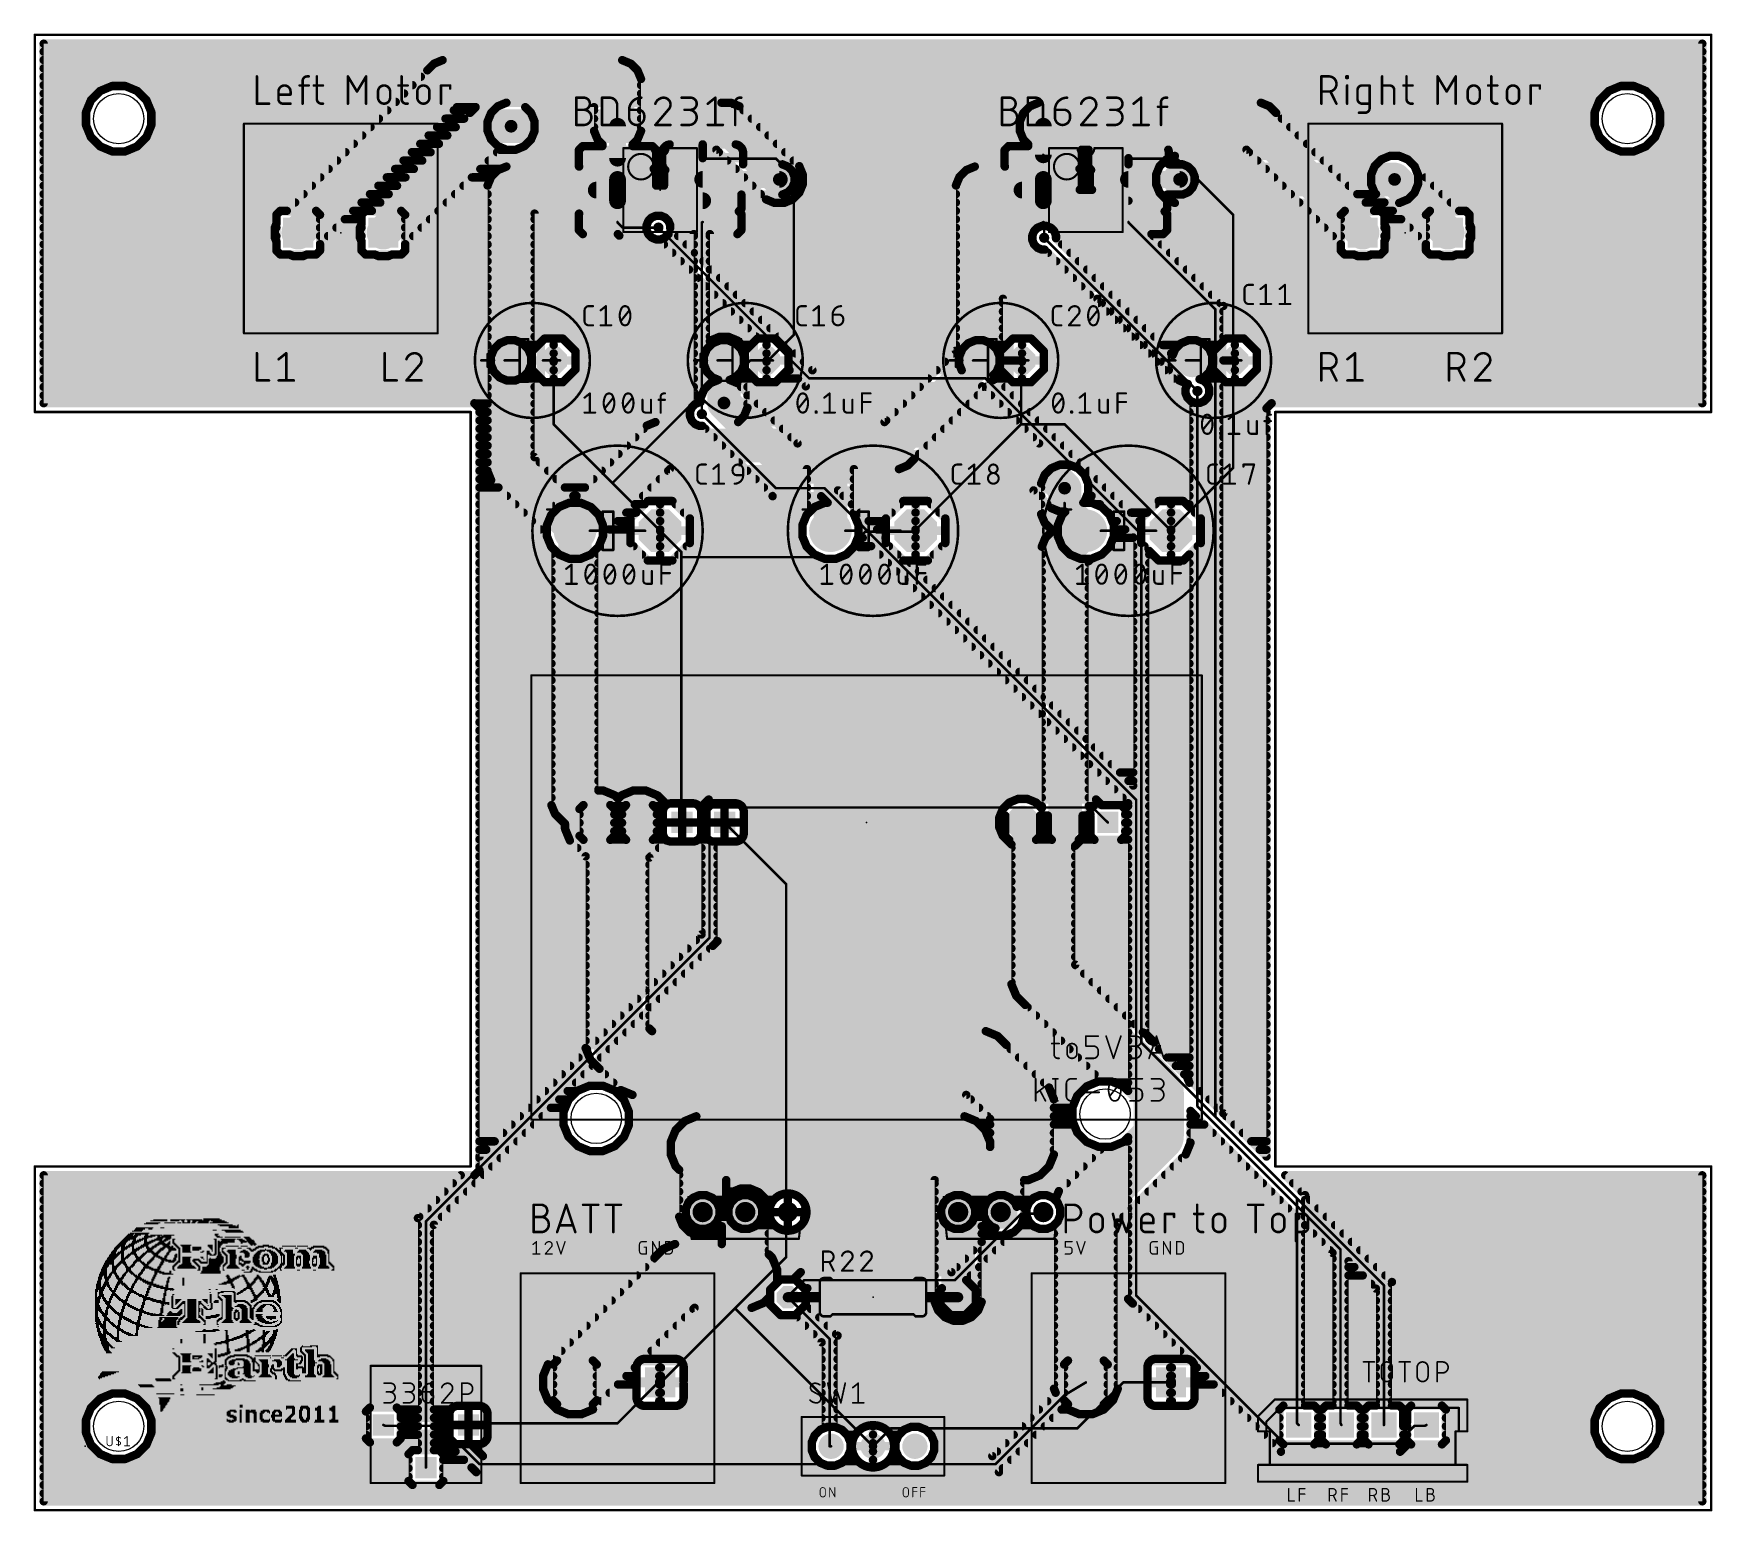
# Model space of a CAD drawing. Extents: x -50 to 50, y 0 to 88.
import ezdxf

# ---------------------------------------------------------------- set-up
doc = ezdxf.new("R2010")
doc.units = 0
for name, color, linetype in [('1', 12, 'CONTINUOUS'), ('16', 132, 'CONTINUOUS'), ('17', 110, 'CONTINUOUS'), ('18', 110, 'CONTINUOUS'), ('20', 31, 'CONTINUOUS'), ('21', 253, 'CONTINUOUS'), ('23', 53, 'CONTINUOUS'), ('25', 253, 'CONTINUOUS'), ('27', 253, 'CONTINUOUS'), ('51', 253, 'CONTINUOUS')]:
    doc.layers.add(name, color=color, linetype=linetype)

# ---------------------------------------------------------------- blocks, each defined once
blk = doc.blocks.new('SQUAREP')
blk.add_solid([(-0.5, -0.5), (0.5, -0.5), (-0.5, 0.5), (0.5, 0.5)])
blk = doc.blocks.new('RECT')
blk.add_solid([(-0.5, -0.5), (0.5, -0.5), (-0.5, 0.5), (0.5, 0.5)])
blk = doc.blocks.new('ROUNDP')
at = {"const_width": 0.5}
blk.add_lwpolyline([(0, -0.25, 1), (0, 0.25, 1), (0, -0.25)], format="xyb", dxfattribs=at)
blk = doc.blocks.new('OCTAGONP')
at = {"const_width": 0.5}
blk.add_lwpolyline([(-0.25, -0.1036), (-0.25, 0.1036), (-0.1036, 0.25), (0.1036, 0.25), (0.25, 0.1036), (0.25, -0.1036), (0.1036, -0.25), (-0.1036, -0.25), (-0.25, -0.1036), (-0.25, 0.1036)], dxfattribs=at)
blk = doc.blocks.new('ROUNDV')
at = {"const_width": 0.5}
blk.add_lwpolyline([(0, -0.25, 1), (0, 0.25, 1), (0, -0.25)], format="xyb", dxfattribs=at)

msp = doc.modelspace()

# ---------------------------------------------------------------- linework, layer by layer
at = {"layer": '1'}
for points, const_width in [([(-49.4738, 66.0262), (-49.4738, 87.4738)], 0.5), ([(-49.4738, 87.4738), (49.4738, 87.4738)], 0.5), ([(-49.4738, 87), (49.4738, 87)], 0.5), ([(49.4738, 87.4738), (49.4738, 66.0262)], 0.5), ([(-49.4738, 86.5), (49.4738, 86.5)], 0.5), ([(-49.4738, 86), (-26.4733, 86)], 0.5), ([(-26.5889, 85.8844), (-34.9709, 77.5024)], 0.5), ([(-26.1944, 86.2789), (-26.5889, 85.8844)], 0.5), ([(-25.679, 86.4924), (-26.1944, 86.2789)], 0.5), ([(-14.961, 86.4924), (-25.679, 86.4924)], 0.5), ([(-14.4456, 86.2789), (-14.961, 86.4924)], 0.5), ([(-14.0511, 85.8844), (-14.4456, 86.2789)], 0.5), ([(-14.1667, 86), (49.4738, 86)], 0.5), ([(-13.8376, 85.369), (-14.0511, 85.8844)], 0.5), ([(-49.4738, 85.5), (-26.9733, 85.5)], 0.5), ([(-49.4738, 85), (-27.4733, 85)], 0.5), ([(-45.3879, 84.95), (-46.1046, 84.6531)], 0.5), ([(-44.6121, 84.95), (-45.3879, 84.95)], 0.5), ([(-43.8954, 84.6531), (-44.6121, 84.95)], 0.5), ([(-34.29, 76.2), (-25.4, 85.09)], 2), ([(-25.4, 85.09), (-15.24, 85.09)], 2), ([(-15.24, 85.09), (-15.24, 82.55)], 2), ([(-13.8919, 85.5), (49.4738, 85.5)], 0.5), ([(-13.8376, 82.271), (-13.8376, 85.369)], 0.5), ([(-13.8376, 85), (49.4738, 85)], 0.5), ([(44.6121, 84.95), (43.8954, 84.6531)], 0.5), ([(45.3879, 84.95), (44.6121, 84.95)], 0.5), ([(46.1046, 84.6531), (45.3879, 84.95)], 0.5), ([(-49.4738, 84.5), (-46.2577, 84.5)], 0.5), ([(-49.4738, 84), (-46.6964, 84)], 0.5), ([(-46.6531, 84.1046), (-46.95, 83.3879)], 0.5), ([(-46.1046, 84.6531), (-46.6531, 84.1046)], 0.5), ([(-43.3469, 84.1046), (-43.8954, 84.6531)], 0.5), ([(-43.7423, 84.5), (-27.9733, 84.5)], 0.5), ([(-43.05, 83.3879), (-43.3469, 84.1046)], 0.5), ([(-43.3035, 84), (-28.4733, 84)], 0.5), ([(-13.8376, 84.5), (43.7423, 84.5)], 0.5), ([(-13.8376, 84), (43.3036, 84)], 0.5), ([(9.881, 83.9524), (9.3656, 83.7389)], 0.5), ([(23.139, 83.9524), (9.881, 83.9524)], 0.5), ([(23.6544, 83.7389), (23.139, 83.9524)], 0.5), ([(43.3469, 84.1046), (43.05, 83.3879)], 0.5), ([(43.8954, 84.6531), (43.3469, 84.1046)], 0.5), ([(46.6531, 84.1046), (46.1046, 84.6531)], 0.5), ([(46.2577, 84.5), (49.4738, 84.5)], 0.5), ([(46.95, 83.3879), (46.6531, 84.1046)], 0.5), ([(46.6965, 84), (49.4738, 84)], 0.5), ([(-49.4738, 83.5), (-46.9036, 83.5)], 0.5), ([(-49.4738, 83), (-46.95, 83)], 0.5), ([(-46.95, 83.3879), (-46.95, 82.6121)], 0.5), ([(-43.0964, 83.5), (-28.9733, 83.5)], 0.5), ([(-43.05, 82.6121), (-43.05, 83.3879)], 0.5), ([(-43.05, 83), (-29.4733, 83)], 0.5), ([(-32.9876, 75.5191), (-24.8191, 83.6876)], 0.5), ([(-29.21, 76.2), (-22.86, 82.55)], 2), ([(-24.0489, 83.3444), (-29.8909, 77.5024)], 0.5), ([(-25.5067, 83), (-24.3933, 83)], 0.5), ([(-25.0067, 83.5), (-23.8933, 83.5)], 0.5), ([(-24.8191, 83.6876), (-23.7057, 83.6876)], 0.5), ([(-23.7057, 83.6876), (-24.0489, 83.3444)], 0.5), ([(-22.86, 82.55), (-21.59, 82.55)], 2), ([(-20.4011, 83.3444), (-20.7443, 83.6876)], 0.5), ([(-20.7443, 83.6876), (-16.6424, 83.6876)], 0.5), ([(-20.5567, 83.5), (-16.6424, 83.5)], 0.5), ([(-20.1876, 82.829), (-20.4011, 83.3444)], 0.5), ([(-20.2584, 83), (-16.6424, 83)], 0.5), ([(-16.6424, 83.6876), (-16.6424, 82.271)], 0.5), ([(-13.8376, 83.5), (9.1267, 83.5)], 0.5), ([(-13.8376, 83), (8.8285, 83)], 0.5), ([(8.9711, 83.3444), (8.7576, 82.829)], 0.5), ([(9.3656, 83.7389), (8.9711, 83.3444)], 0.5), ([(22.86, 82.55), (10.16, 82.55)], 2), ([(29.21, 76.2), (22.86, 82.55)], 2), ([(24.0489, 83.3444), (23.6544, 83.7389)], 0.5), ([(23.8933, 83.5), (43.0964, 83.5)], 0.5), ([(29.8909, 77.5024), (24.0489, 83.3444)], 0.5), ([(24.3933, 83), (43.05, 83)], 0.5), ([(43.05, 83.3879), (43.05, 82.6121)], 0.5), ([(46.9036, 83.5), (49.4738, 83.5)], 0.5), ([(46.95, 82.6121), (46.95, 83.3879)], 0.5), ([(46.95, 83), (49.4738, 83)], 0.5), ([(-49.4738, 82.5), (-46.9036, 82.5)], 0.5), ([(-49.4738, 82), (-46.6965, 82)], 0.5), ([(-46.95, 82.6121), (-46.6531, 81.8954)], 0.5), ([(-46.6531, 81.8954), (-46.1046, 81.3469)], 0.5), ([(-43.8954, 81.3469), (-43.3469, 81.8954)], 0.5), ([(-43.3469, 81.8954), (-43.05, 82.6121)], 0.5), ([(-43.3036, 82), (-30.4733, 82)], 0.5), ([(-43.0964, 82.5), (-29.9733, 82.5)], 0.5), ([(-26.5067, 82), (-25.3933, 82)], 0.5), ([(-26.0067, 82.5), (-24.8933, 82.5)], 0.5), ([(-20.4011, 81.7556), (-20.1876, 82.271)], 0.5), ([(-20.2999, 82), (-16.5301, 82)], 0.5), ([(-20.1876, 82.271), (-20.1876, 82.829)], 0.5), ([(-20.1876, 82.5), (-16.6424, 82.5)], 0.5), ([(-16.6424, 82.271), (-16.4289, 81.7556)], 0.5), ([(-15.24, 82.55), (-15.24, 80.645)], 1), ([(-14.0511, 81.7556), (-13.8376, 82.271)], 0.5), ([(-13.9499, 82), (8.8699, 82)], 0.5), ([(-13.8376, 82.5), (8.7576, 82.5)], 0.5), ([(8.7576, 82.829), (8.7576, 82.271)], 0.5), ([(8.7576, 82.271), (8.9711, 81.7556)], 0.5), ([(10.16, 82.55), (10.16, 80.8449)], 1), ([(24.8933, 82.5), (43.0964, 82.5)], 0.5), ([(25.3933, 82), (43.3035, 82)], 0.5), ([(43.05, 82.6121), (43.3469, 81.8954)], 0.5), ([(43.3469, 81.8954), (43.8954, 81.3469)], 0.5), ([(46.1046, 81.3469), (46.6531, 81.8954)], 0.5), ([(46.6531, 81.8954), (46.95, 82.6121)], 0.5), ([(46.6964, 82), (49.4738, 82)], 0.5), ([(46.9036, 82.5), (49.4738, 82.5)], 0.5), ([(-49.4738, 81.5), (-46.2577, 81.5)], 0.5), ([(-49.4738, 81), (-31.4733, 81)], 0.5), ([(-46.1046, 81.3469), (-45.3879, 81.05)], 0.5), ([(-45.3879, 81.05), (-44.6121, 81.05)], 0.5), ([(-44.6121, 81.05), (-43.8954, 81.3469)], 0.5), ([(-43.7423, 81.5), (-30.9733, 81.5)], 0.5), ([(-27.9076, 75.5191), (-22.2791, 81.1476)], 0.5), ([(-27.5067, 81), (-26.3933, 81)], 0.5), ([(-27.0067, 81.5), (-25.8933, 81.5)], 0.5), ([(-22.4267, 81), (-17.5474, 81)], 0.5), ([(-22.2791, 81.1476), (-21.311, 81.1476)], 0.5), ([(-21.311, 81.1476), (-20.7956, 81.3611)], 0.5), ([(-20.7956, 81.3611), (-20.4011, 81.7556)], 0.5), ([(-20.6567, 81.5), (-16.1733, 81.5)], 0.5), ([(-17.3117, 81.3649), (-17.5474, 81.1292)], 0.5), ([(-17.5474, 81.1292), (-17.5474, 80.1608)], 0.5), ([(-16.1424, 81.3649), (-17.3117, 81.3649)], 0.5), ([(-16.4289, 81.7556), (-16.1424, 81.4691)], 0.5), ([(-16.1424, 81.4691), (-16.1424, 81.3649)], 0.5), ([(-14.3376, 81.4691), (-14.0511, 81.7556)], 0.5), ([(-14.3376, 81.3649), (-14.3376, 81.4691)], 0.5), ([(-13.1683, 81.3649), (-14.3376, 81.3649)], 0.5), ([(-14.3067, 81.5), (9.2267, 81.5)], 0.5), ([(-12.9326, 81.1292), (-13.1683, 81.3649)], 0.5), ([(-12.9326, 80.1608), (-12.9326, 81.1292)], 0.5), ([(-12.9326, 81), (-12.569, 81)], 0.5), ([(-12.5347, 81.157), (-12.569, 81.0289)], 0.5), ([(-12.569, 81.0289), (-12.569, 80.645)], 0.5), ([(-12.4683, 81.272), (-12.5347, 81.157)], 0.5), ([(-12.3745, 81.3658), (-12.4683, 81.272)], 0.5), ([(-12.2595, 81.4322), (-12.3745, 81.3658)], 0.5), ([(-12.1314, 81.4665), (-12.2595, 81.4322)], 0.5), ([(-10.16, 81.4665), (-12.1314, 81.4665)], 0.5), ([(-8.1886, 81.4665), (-10.16, 81.4665)], 0.5), ([(-10.16, 81.4665), (-10.16, 80.645)], 0.5), ([(-10.16, 80.645), (-10.16, 81.4665)], 0.5), ([(-10.16, 81), (-10.16, 81)], 0.5), ([(-8.0605, 81.4322), (-8.1886, 81.4665)], 0.5), ([(-7.9455, 81.3658), (-8.0605, 81.4322)], 0.5), ([(-7.8517, 81.272), (-7.9455, 81.3658)], 0.5), ([(-7.7853, 81.157), (-7.8517, 81.272)], 0.5), ([(-7.751, 81.0289), (-7.7853, 81.157)], 0.5), ([(-7.751, 80.645), (-7.751, 81.0289)], 0.5), ([(-7.751, 81), (7.8526, 81)], 0.5), ([(8.0883, 81.3649), (7.8526, 81.1292)], 0.5), ([(7.8526, 81.1292), (7.8526, 80.1608)], 0.5), ([(9.2576, 81.3649), (8.0883, 81.3649)], 0.5), ([(8.9711, 81.7556), (9.2576, 81.4691)], 0.5), ([(9.2576, 81.4691), (9.2576, 81.3649)], 0.5), ([(12.4674, 81.1292), (12.449, 81.1476)], 0.5), ([(12.449, 81.1476), (12.8628, 81.1476)], 0.5), ([(12.4674, 80.1608), (12.4674, 81.1292)], 0.5), ([(12.4674, 81), (12.831, 81)], 0.5), ([(12.8628, 81.1476), (12.831, 81.0289)], 0.5), ([(12.831, 81.0289), (12.831, 80.645)], 0.5), ([(17.649, 81.0289), (17.6172, 81.1476)], 0.5), ([(17.6172, 81.1476), (22.2791, 81.1476)], 0.5), ([(17.649, 80.645), (17.649, 81.0289)], 0.5), ([(17.649, 81), (22.4267, 81)], 0.5), ([(22.2791, 81.1476), (27.9076, 75.5191)], 0.5), ([(25.8933, 81.5), (43.7423, 81.5)], 0.5), ([(26.3933, 81), (49.4738, 81)], 0.5), ([(43.8954, 81.3469), (44.6121, 81.05)], 0.5), ([(44.6121, 81.05), (45.3879, 81.05)], 0.5), ([(45.3879, 81.05), (46.1046, 81.3469)], 0.5), ([(46.2577, 81.5), (49.4738, 81.5)], 0.5), ([(-49.4738, 80.5), (-31.9733, 80.5)], 0.5), ([(-49.4738, 80), (-32.4733, 80)], 0.5), ([(-28.5067, 80), (-27.3933, 80)], 0.5), ([(-28.0067, 80.5), (-26.8933, 80.5)], 0.5), ([(-23.4267, 80), (-22.2127, 80)], 0.5), ([(-22.9267, 80.5), (-17.5474, 80.5)], 0.5), ([(-22.3844, 79.9289), (-22.7789, 79.5344)], 0.5), ([(-21.869, 80.1424), (-22.3844, 79.9289)], 0.5), ([(-17.529, 80.1424), (-21.869, 80.1424)], 0.5), ([(-17.5474, 80.1608), (-17.529, 80.1424)], 0.5), ([(-13.0834, 80.01), (-12.9326, 80.1608)], 0.5), ([(-12.9326, 79.8592), (-13.0834, 80.01)], 0.5), ([(-13.0734, 80), (-12.4503, 80)], 0.5), ([(-12.9326, 80.5), (-12.569, 80.5)], 0.5), ([(-12.569, 80.645), (-10.16, 80.645)], 0.5), ([(-10.16, 80.645), (-12.569, 80.645)], 0.5), ([(-12.569, 80.645), (-12.569, 80.2611)], 0.5), ([(-12.569, 80.2611), (-12.5347, 80.133)], 0.5), ([(-12.5347, 80.133), (-12.4683, 80.018)], 0.5), ([(-12.4683, 80.018), (-12.3884, 79.9382)], 0.5), ([(-12.3884, 79.9382), (-12.4674, 79.8592)], 0.5), ([(-7.751, 80.645), (-10.16, 80.645)], 0.5), ([(-10.16, 80.645), (-10.16, 80.645)], 0.5), ([(-10.16, 80.645), (-7.751, 80.645)], 0.5), ([(-10.16, 80.645), (-10.16, 80.645)], 0.5), ([(-10.16, 80.645), (-10.16, 80.645)], 0.5), ([(-10.0584, 80.6196), (-10.16, 80.645)], 0.1524), ([(-5.7912, 80.6196), (-10.0584, 80.6196)], 0.1524), ([(-7.751, 80.2774), (-7.751, 80.645)], 0.5), ([(-7.751, 80.5), (7.8526, 80.5)], 0.5), ([(-5.4085, 80.2774), (-7.751, 80.2774)], 0.5), ([(-4.7244, 79.5528), (-5.7912, 80.6196)], 0.1524), ([(-5.0768, 80.14), (-5.4085, 80.2774)], 0.5), ([(-4.823, 79.8862), (-5.0768, 80.14)], 0.5), ([(-4.9368, 80), (5.7273, 80)], 0.5), ([(-4.6856, 79.5545), (-4.823, 79.8862)], 0.5), ([(5.5556, 79.9289), (5.1611, 79.5344)], 0.5), ([(6.071, 80.1424), (5.5556, 79.9289)], 0.5), ([(7.871, 80.1424), (6.071, 80.1424)], 0.5), ([(7.8526, 80.1608), (7.871, 80.1424)], 0.5), ([(10.2108, 80.772), (10.16, 80.8449)], 0.1524), ([(10.2108, 80.772), (10.16, 80.645)], 0.1524), ([(12.3166, 80.01), (12.4674, 80.1608)], 0.5), ([(12.4674, 79.8592), (12.3166, 80.01)], 0.5), ([(12.3266, 80), (12.9497, 80)], 0.5), ([(12.4674, 80.5), (12.831, 80.5)], 0.5), ([(12.831, 80.645), (15.24, 80.645)], 0.5), ([(15.24, 80.645), (12.831, 80.645)], 0.5), ([(12.831, 80.645), (12.831, 80.2611)], 0.5), ([(12.831, 80.2611), (12.8653, 80.133)], 0.5), ([(12.8653, 80.133), (12.9317, 80.018)], 0.5), ([(12.9317, 80.018), (13.0116, 79.9382)], 0.5), ([(13.0116, 79.9382), (12.9326, 79.8592)], 0.5), ([(15.24, 80.645), (15.24, 80.645)], 0.5), ([(15.24, 80.645), (15.24, 80.2774)], 0.5), ([(15.24, 80.2774), (15.24, 80.645)], 0.5), ([(15.24, 80.645), (15.24, 80.645)], 0.5), ([(17.649, 80.645), (15.24, 80.645)], 0.5), ([(15.24, 80.645), (15.24, 80.645)], 0.5), ([(15.24, 80.645), (17.649, 80.645)], 0.5), ([(15.24, 80.5), (15.24, 80.5)], 0.5), ([(15.24, 80.2774), (15.24, 80.2774)], 0.5), ([(15.24, 80.6196), (15.24, 80.645)], 0.1524), ([(18.1356, 80.6196), (15.24, 80.6196)], 0.1524), ([(17.649, 80.2774), (17.649, 80.645)], 0.5), ([(17.649, 80.5), (22.9267, 80.5)], 0.5), ([(18.4675, 80.2774), (17.649, 80.2774)], 0.5), ([(21.4884, 77.2668), (18.1356, 80.6196)], 0.1524), ([(18.7992, 80.14), (18.4675, 80.2774)], 0.5), ([(19.053, 79.8862), (18.7992, 80.14)], 0.5), ([(18.9392, 80), (23.4267, 80)], 0.5), ([(19.1904, 79.5545), (19.053, 79.8862)], 0.5), ([(26.8933, 80.5), (30.2567, 80.5)], 0.5), ([(27.3933, 80), (29.8559, 80)], 0.5), ([(29.9261, 80.1694), (29.7126, 79.654)], 0.5), ([(30.3206, 80.5639), (29.9261, 80.1694)], 0.5), ([(30.836, 80.7774), (30.3206, 80.5639)], 0.5), ([(34.29, 76.2), (31.115, 79.375)], 2), ([(31.394, 80.7774), (30.836, 80.7774)], 0.5), ([(31.9094, 80.5639), (31.394, 80.7774)], 0.5), ([(34.9709, 77.5024), (31.9094, 80.5639)], 0.5), ([(31.9733, 80.5), (49.4738, 80.5)], 0.5), ([(32.4733, 80), (49.4738, 80)], 0.5), ([(-49.4738, 79.5), (-32.9733, 79.5)], 0.5), ([(-49.4738, 79), (-33.4733, 79)], 0.5), ([(-29.5067, 79), (-28.3933, 79)], 0.5), ([(-29.0067, 79.5), (-27.8933, 79.5)], 0.5), ([(-24.4267, 79), (-22.9924, 79)], 0.5), ([(-23.9267, 79.5), (-22.7931, 79.5)], 0.5), ([(-22.7789, 79.5344), (-22.9924, 79.019)], 0.5), ([(-22.9924, 79.019), (-22.9924, 61.951)], 0.5), ([(-21.59, 78.74), (-21.59, 68.58)], 2), ([(-16.51, 78.74), (-21.59, 78.74)], 2), ([(-15.24, 78.74), (-16.51, 78.74)], 1), ([(-15.24, 79.375), (-15.24, 78.74)], 1), ([(-15.24, 78.105), (-15.24, 78.74)], 1), ([(-12.9326, 79.0074), (-12.9326, 79.8592)], 0.5), ([(-12.9326, 79.5), (-12.4674, 79.5)], 0.5), ([(-12.4674, 79.0074), (-12.9326, 79.0074)], 0.5), ([(-12.4674, 79.8592), (-12.4674, 79.0074)], 0.5), ([(-10.16, 79.375), (-5.588, 79.375)], 1), ([(-4.823, 78.8638), (-4.6856, 79.1955)], 0.5), ([(-4.7666, 79), (4.9476, 79)], 0.5), ([(-4.6856, 79.1955), (-4.6856, 79.5545)], 0.5), ([(-4.6856, 79.5), (5.1469, 79.5)], 0.5), ([(-4.7244, 70.104), (-4.7244, 79.5528)], 0.1524), ([(5.1611, 79.5344), (4.9476, 79.019)], 0.5), ([(4.9476, 79.019), (4.9476, 69.1609)], 0.5), ([(6.35, 73.66), (6.35, 78.74)], 2), ([(6.35, 78.74), (8.89, 78.74)], 2), ([(8.89, 78.74), (10.16, 78.74)], 1), ([(10.16, 79.375), (10.16, 78.74)], 1), ([(10.16, 78.74), (10.16, 78.105)], 1), ([(12.334, 78.7574), (12.4674, 78.8908)], 0.5), ([(12.4674, 78.8908), (12.4674, 79.8592)], 0.5), ([(12.4674, 79.5), (12.9326, 79.5)], 0.5), ([(12.4674, 79), (12.9326, 79)], 0.5), ([(12.9326, 79.8592), (12.9326, 78.8908)], 0.5), ([(12.9326, 78.8908), (13.066, 78.7574)], 0.5), ([(15.24, 79.375), (18.288, 79.375)], 1), ([(19.053, 78.8638), (19.1904, 79.1955)], 0.5), ([(19.1094, 79), (24.4267, 79)], 0.5), ([(19.1904, 79.1955), (19.1904, 79.5545)], 0.5), ([(19.1904, 79.5), (23.9267, 79.5)], 0.5), ([(27.8933, 79.5), (29.7126, 79.5)], 0.5), ([(28.3933, 79), (29.7524, 79)], 0.5), ([(29.7126, 79.654), (29.7126, 79.096)], 0.5), ([(29.7126, 79.096), (29.9261, 78.5806)], 0.5), ([(32.9733, 79.5), (49.4738, 79.5)], 0.5), ([(33.4733, 79), (49.4738, 79)], 0.5), ([(-49.4738, 78.5), (-33.9733, 78.5)], 0.5), ([(-49.4738, 78), (-34.4733, 78)], 0.5), ([(-30.5067, 78), (-29.3933, 78)], 0.5), ([(-30.0067, 78.5), (-28.8933, 78.5)], 0.5), ([(-25.4267, 78), (-22.9924, 78)], 0.5), ([(-24.9267, 78.5), (-22.9924, 78.5)], 0.5), ([(-15.24, 78.105), (-10.16, 78.105)], 1), ([(-7.8526, 77.6208), (-7.8526, 78.4726)], 0.5), ([(-7.8526, 78.4726), (-5.4085, 78.4726)], 0.5), ([(-7.8526, 78), (4.9476, 78)], 0.5), ([(-5.4085, 78.4726), (-5.0768, 78.61)], 0.5), ([(-5.3424, 78.5), (4.9476, 78.5)], 0.5), ([(-5.0768, 78.61), (-4.823, 78.8638)], 0.5), ([(10.16, 78.105), (15.24, 78.105)], 0.5), ([(13.066, 78.7574), (12.334, 78.7574)], 0.5), ([(17.5474, 77.6208), (17.5474, 78.4726)], 0.5), ([(17.5474, 78.4726), (18.4675, 78.4726)], 0.5), ([(17.5474, 78), (25.4267, 78)], 0.5), ([(18.4675, 78.4726), (18.7992, 78.61)], 0.5), ([(18.5336, 78.5), (24.9267, 78.5)], 0.5), ([(18.7992, 78.61), (19.053, 78.8638)], 0.5), ([(28.8933, 78.5), (30.0067, 78.5)], 0.5), ([(29.3933, 78), (30.5067, 78)], 0.5), ([(29.9261, 78.5806), (32.9876, 75.5191)], 0.5), ([(33.9733, 78.5), (49.4738, 78.5)], 0.5), ([(34.4733, 78), (49.4738, 78)], 0.5), ([(-49.4738, 77.5), (-35.3591, 77.5)], 0.5), ([(-49.4738, 77), (-35.5924, 77)], 0.5), ([(-35.3567, 77.5024), (-35.5924, 77.2667)], 0.5), ([(-35.5924, 77.2667), (-35.5924, 76.7204)], 0.5), ([(-34.9709, 77.5024), (-35.3567, 77.5024)], 0.5), ([(-31.5067, 77), (-30.5124, 77)], 0.5), ([(-31.0067, 77.5), (-30.2791, 77.5)], 0.5), ([(-30.2767, 77.5024), (-30.5124, 77.2667)], 0.5), ([(-30.5124, 77.2667), (-30.5124, 76.7204)], 0.5), ([(-29.8909, 77.5024), (-30.2767, 77.5024)], 0.5), ([(-26.4267, 77), (-22.9924, 77)], 0.5), ([(-25.9267, 77.5), (-22.9924, 77.5)], 0.5), ([(-20.1876, 69.2867), (-20.1876, 77.3376)], 0.5), ([(-20.1876, 77.3376), (-17.529, 77.3376)], 0.5), ([(-20.1876, 77), (-17.5474, 77)], 0.5), ([(-17.529, 77.3376), (-17.5474, 77.3192)], 0.5), ([(-17.5474, 77.3192), (-17.5474, 76.3508)], 0.5), ([(-8.0034, 77.47), (-7.8526, 77.6208)], 0.5), ([(-7.8526, 77.3192), (-8.0034, 77.47)], 0.5), ([(-7.9734, 77.5), (4.9476, 77.5)], 0.5), ([(-7.8526, 76.3508), (-7.8526, 77.3192)], 0.5), ([(-7.8526, 77), (4.9476, 77)], 0.5), ([(17.3966, 77.47), (17.5474, 77.6208)], 0.5), ([(17.5474, 77.3192), (17.3966, 77.47)], 0.5), ([(17.4266, 77.5), (25.9267, 77.5)], 0.5), ([(17.5474, 76.3508), (17.5474, 77.3192)], 0.5), ([(17.5474, 77), (26.4267, 77)], 0.5), ([(21.4884, 68.58), (21.4884, 77.2668)], 0.1524), ([(30.2767, 77.5024), (29.8909, 77.5024)], 0.5), ([(30.5124, 77.2667), (30.2767, 77.5024)], 0.5), ([(30.2791, 77.5), (31.0067, 77.5)], 0.5), ([(30.5124, 76.7204), (30.5124, 77.2667)], 0.5), ([(30.5124, 77), (31.5067, 77)], 0.5), ([(35.3567, 77.5024), (34.9709, 77.5024)], 0.5), ([(35.5924, 77.2667), (35.3567, 77.5024)], 0.5), ([(35.3591, 77.5), (49.4738, 77.5)], 0.5), ([(35.5924, 76.7204), (35.5924, 77.2667)], 0.5), ([(35.5924, 77), (49.4738, 77)], 0.5), ([(-49.4738, 76.5), (-35.6837, 76.5)], 0.5), ([(-49.4738, 76), (-35.6924, 76)], 0.5), ([(-35.5924, 76.7204), (-35.6924, 76.479)], 0.5), ([(-35.6924, 76.479), (-35.6924, 75.921)], 0.5), ([(-35.6924, 75.921), (-35.5924, 75.6796)], 0.5), ([(-32.5067, 76), (-30.6124, 76)], 0.5), ([(-32.0067, 76.5), (-30.6037, 76.5)], 0.5), ([(-30.5124, 76.7204), (-30.6124, 76.479)], 0.5), ([(-30.6124, 76.479), (-30.6124, 75.921)], 0.5), ([(-30.6124, 75.921), (-30.5124, 75.6796)], 0.5), ([(-27.4267, 76), (-22.9924, 76)], 0.5), ([(-26.9267, 76.5), (-22.9924, 76.5)], 0.5), ([(-20.1876, 76.5), (-17.5474, 76.5)], 0.5), ([(-20.1876, 76), (-13.2947, 76)], 0.5), ([(-17.5474, 76.3508), (-17.3117, 76.1151)], 0.5), ([(-17.3117, 76.1151), (-15.2223, 76.1151)], 0.5), ([(-15.2223, 76.1151), (-15.1334, 76.0262)], 0.5), ([(-15.1334, 76.0262), (-13.3209, 76.0262)], 0.5), ([(-15.24, 76.8096), (-15.24, 76.835)], 0.1524), ([(-15.24, 76.8096), (-14.9352, 76.5048)], 0.1524), ([(-14.9352, 76.5048), (-12.8016, 76.5048)], 0.1524), ([(-13.3209, 76.0262), (-13.2013, 75.9066)], 0.5), ([(-13.2013, 75.9066), (-12.942, 75.7992)], 0.5), ([(-12.6612, 75.7992), (-12.4019, 75.9066)], 0.5), ([(-12.4019, 75.9066), (-12.2034, 76.1051)], 0.5), ([(-12.3085, 76), (-10.6894, 76)], 0.5), ([(-12.2034, 76.1051), (-12.1993, 76.1151)], 0.5), ([(-12.1993, 76.1151), (-10.6894, 76.1151)], 0.5), ([(-10.6894, 76.1151), (-10.6894, 65.8989)], 0.5), ([(-10.2108, 76.8096), (-10.16, 76.835)], 0.1524), ([(-10.2108, 76.8096), (-10.2108, 65.3796)], 0.1524), ([(-9.7322, 69.7211), (-9.7322, 76.1151)], 0.5), ([(-9.7322, 76.1151), (-8.0883, 76.1151)], 0.5), ([(-9.7322, 76), (4.9476, 76)], 0.5), ([(-8.0883, 76.1151), (-7.8526, 76.3508)], 0.5), ([(-7.8526, 76.5), (4.9476, 76.5)], 0.5), ([(10.2108, 76.8096), (10.16, 76.835)], 0.1524), ([(10.2108, 76.8096), (10.2108, 75.8952)], 0.1524), ([(15.24, 76.8096), (15.24, 76.835)], 0.1524), ([(15.24, 76.8096), (20.4216, 71.628)], 0.1524), ([(20.9002, 71.8262), (16.6113, 76.1151)], 0.5), ([(16.6113, 76.1151), (17.3117, 76.1151)], 0.5), ([(16.7264, 76), (27.4267, 76)], 0.5), ([(17.3117, 76.1151), (17.5474, 76.3508)], 0.5), ([(17.5474, 76.5), (26.9267, 76.5)], 0.5), ([(30.6124, 76.479), (30.5124, 76.7204)], 0.5), ([(30.5124, 75.6796), (30.6124, 75.921)], 0.5), ([(30.6037, 76.5), (32.0067, 76.5)], 0.5), ([(30.6124, 75.921), (30.6124, 76.479)], 0.5), ([(30.6124, 76), (32.5067, 76)], 0.5), ([(35.6924, 76.479), (35.5924, 76.7204)], 0.5), ([(35.5924, 75.6796), (35.6924, 75.921)], 0.5), ([(35.6837, 76.5), (49.4738, 76.5)], 0.5), ([(35.6924, 75.921), (35.6924, 76.479)], 0.5), ([(35.6924, 76), (49.4738, 76)], 0.5), ([(-49.4738, 75.5), (-35.5924, 75.5)], 0.5), ([(-49.4738, 75), (-35.4591, 75)], 0.5), ([(-35.5924, 75.6796), (-35.5924, 75.1333)], 0.5), ([(-35.5924, 75.1333), (-35.3567, 74.8976)], 0.5), ([(-35.3567, 74.8976), (-34.8104, 74.8976)], 0.5), ([(-34.8104, 74.8976), (-34.569, 74.7976)], 0.5), ([(-34.011, 74.7976), (-33.7696, 74.8976)], 0.5), ([(-33.7696, 74.8976), (-33.2233, 74.8976)], 0.5), ([(-33.2233, 74.8976), (-32.9876, 75.1333)], 0.5), ([(-33.1209, 75), (-30.3791, 75)], 0.5), ([(-32.9876, 75.1333), (-32.9876, 75.5191)], 0.5), ([(-32.9876, 75.5), (-30.5124, 75.5)], 0.5), ([(-30.5124, 75.6796), (-30.5124, 75.1333)], 0.5), ([(-30.5124, 75.1333), (-30.2767, 74.8976)], 0.5), ([(-30.2767, 74.8976), (-29.7304, 74.8976)], 0.5), ([(-29.7304, 74.8976), (-29.489, 74.7976)], 0.5), ([(-28.931, 74.7976), (-28.6896, 74.8976)], 0.5), ([(-28.6896, 74.8976), (-28.1433, 74.8976)], 0.5), ([(-28.1433, 74.8976), (-27.9076, 75.1333)], 0.5), ([(-28.0409, 75), (-22.9924, 75)], 0.5), ([(-27.9076, 75.1333), (-27.9076, 75.5191)], 0.5), ([(-27.9076, 75.5), (-22.9924, 75.5)], 0.5), ([(-20.1876, 75.5), (-10.6894, 75.5)], 0.5), ([(-20.1876, 75), (-10.6894, 75)], 0.5), ([(-12.942, 75.7992), (-12.6612, 75.7992)], 0.5), ([(-9.7322, 75.5), (4.9476, 75.5)], 0.5), ([(-9.7322, 75), (4.9476, 75)], 0.5), ([(17.2264, 75.5), (27.9076, 75.5)], 0.5), ([(17.7264, 75), (28.0409, 75)], 0.5), ([(27.9076, 75.5191), (27.9076, 75.1333)], 0.5), ([(27.9076, 75.1333), (28.1433, 74.8976)], 0.5), ([(28.1433, 74.8976), (28.6896, 74.8976)], 0.5), ([(28.6896, 74.8976), (28.931, 74.7976)], 0.5), ([(29.489, 74.7976), (29.7304, 74.8976)], 0.5), ([(29.7304, 74.8976), (30.2767, 74.8976)], 0.5), ([(30.2767, 74.8976), (30.5124, 75.1333)], 0.5), ([(30.3791, 75), (33.1209, 75)], 0.5), ([(30.5124, 75.1333), (30.5124, 75.6796)], 0.5), ([(30.5124, 75.5), (32.9876, 75.5)], 0.5), ([(32.9876, 75.5191), (32.9876, 75.1333)], 0.5), ([(32.9876, 75.1333), (33.2233, 74.8976)], 0.5), ([(33.2233, 74.8976), (33.7696, 74.8976)], 0.5), ([(33.7696, 74.8976), (34.011, 74.7976)], 0.5), ([(34.569, 74.7976), (34.8104, 74.8976)], 0.5), ([(34.8104, 74.8976), (35.3567, 74.8976)], 0.5), ([(35.3567, 74.8976), (35.5924, 75.1333)], 0.5), ([(35.4591, 75), (49.4738, 75)], 0.5), ([(35.5924, 75.1333), (35.5924, 75.6796)], 0.5), ([(35.5924, 75.5), (49.4738, 75.5)], 0.5), ([(-49.4738, 74.5), (-22.9924, 74.5)], 0.5), ([(-49.4738, 74), (-22.9924, 74)], 0.5), ([(-34.569, 74.7976), (-34.011, 74.7976)], 0.5), ([(-29.489, 74.7976), (-28.931, 74.7976)], 0.5), ([(-20.1876, 74.5), (-10.6894, 74.5)], 0.5), ([(-20.1876, 74), (-10.6894, 74)], 0.5), ([(-9.7322, 74.5), (4.9476, 74.5)], 0.5), ([(-9.7322, 74), (4.9476, 74)], 0.5), ([(6.35, 68.58), (6.35, 73.66)], 2), ([(6.35, 73.66), (13.97, 73.66)], 2), ([(13.97, 73.66), (19.05, 68.58)], 2), ([(18.2264, 74.5), (49.4738, 74.5)], 0.5), ([(18.7264, 74), (49.4738, 74)], 0.5), ([(28.931, 74.7976), (29.489, 74.7976)], 0.5), ([(34.011, 74.7976), (34.569, 74.7976)], 0.5), ([(-49.4738, 73.5), (-22.9924, 73.5)], 0.5), ([(-49.4738, 73), (-22.9924, 73)], 0.5), ([(-20.1876, 73.5), (-10.6894, 73.5)], 0.5), ([(-20.1876, 73), (-10.6894, 73)], 0.5), ([(-9.7322, 73.5), (4.9476, 73.5)], 0.5), ([(-9.7322, 73), (4.9476, 73)], 0.5), ([(19.2264, 73.5), (49.4738, 73.5)], 0.5), ([(19.7264, 73), (49.4738, 73)], 0.5), ([(-49.4738, 72.5), (-22.9924, 72.5)], 0.5), ([(-49.4738, 72), (-22.9924, 72)], 0.5), ([(-20.1876, 72.5), (-10.6894, 72.5)], 0.5), ([(-20.1876, 72), (-10.6894, 72)], 0.5), ([(-9.7322, 72.5), (4.9476, 72.5)], 0.5), ([(-9.7322, 72), (4.9476, 72)], 0.5), ([(7.7524, 69.2867), (7.7524, 72.2576)], 0.5), ([(7.7524, 72.2576), (13.3891, 72.2576)], 0.5), ([(7.7524, 72), (13.6467, 72)], 0.5), ([(13.3891, 72.2576), (18.2556, 67.3911)], 0.5), ([(20.2264, 72.5), (49.4738, 72.5)], 0.5), ([(20.7264, 72), (49.4738, 72)], 0.5), ([(-49.4738, 71.5), (-22.9924, 71.5)], 0.5), ([(-49.4738, 71), (-22.9924, 71)], 0.5), ([(-20.1876, 71.5), (-10.6894, 71.5)], 0.5), ([(-20.1876, 71), (-10.6894, 71)], 0.5), ([(-9.7322, 71.5), (4.9476, 71.5)], 0.5), ([(-9.7322, 71), (4.9476, 71)], 0.5), ([(7.7524, 71.5), (14.1467, 71.5)], 0.5), ([(7.7524, 71), (14.6467, 71)], 0.5), ([(20.4216, 71.628), (20.4216, 23.4696)], 0.1524), ([(20.9002, 69.7345), (20.9002, 71.8262)], 0.5), ([(20.9002, 71.5), (49.4738, 71.5)], 0.5), ([(20.9002, 71), (49.4738, 71)], 0.5), ([(-49.4738, 70.5), (-22.9924, 70.5)], 0.5), ([(-49.4738, 70), (-22.9924, 70)], 0.5), ([(-20.1876, 70.5), (-10.6894, 70.5)], 0.5), ([(-20.1876, 70), (-10.6894, 70)], 0.5), ([(-19.5902, 69.8841), (-20.1876, 69.2867)], 0.5), ([(-19.05, 69.8841), (-19.5902, 69.8841)], 0.5), ([(-18.5098, 69.8841), (-19.05, 69.8841)], 0.5), ([(-19.05, 69.8841), (-19.05, 68.58)], 0.5), ([(-19.05, 68.58), (-19.05, 69.8841)], 0.5), ([(-17.7459, 69.1202), (-18.5098, 69.8841)], 0.5), ([(-9.7322, 70.5), (4.9476, 70.5)], 0.5), ([(-9.7322, 70), (4.9476, 70)], 0.5), ([(-9.169, 69.9824), (-9.6844, 69.7689)], 0.5), ([(-8.611, 69.9824), (-9.169, 69.9824)], 0.5), ([(-8.0956, 69.7689), (-8.611, 69.9824)], 0.5), ([(-6.8902, 69.8841), (-7.6129, 69.1614)], 0.5), ([(-6.35, 69.8841), (-6.8902, 69.8841)], 0.5), ([(-5.8098, 69.8841), (-6.35, 69.8841)], 0.5), ([(-6.35, 69.8841), (-6.35, 68.58)], 0.5), ([(-6.35, 68.58), (-6.35, 69.8841)], 0.5), ([(-6.2484, 68.58), (-4.7244, 70.104)], 0.1524), ([(-5.0459, 69.1202), (-5.8098, 69.8841)], 0.5), ([(7.7524, 70.5), (15.1467, 70.5)], 0.5), ([(7.7524, 70), (15.6467, 70)], 0.5), ([(8.3498, 69.8841), (7.7524, 69.2867)], 0.5), ([(8.89, 69.8841), (8.3498, 69.8841)], 0.5), ([(9.4302, 69.8841), (8.89, 69.8841)], 0.5), ([(8.89, 69.8841), (8.89, 68.58)], 0.5), ([(8.89, 68.58), (8.89, 69.8841)], 0.5), ([(10.1941, 69.1202), (9.4302, 69.8841)], 0.5), ([(20.9002, 70.5), (49.4738, 70.5)], 0.5), ([(20.9002, 70), (49.4738, 70)], 0.5), ([(21.0498, 69.8841), (20.9002, 69.7345)], 0.5), ([(21.59, 69.8841), (21.0498, 69.8841)], 0.5), ([(22.1302, 69.8841), (21.59, 69.8841)], 0.5), ([(21.59, 69.8841), (21.59, 68.58)], 0.5), ([(21.59, 68.58), (21.59, 69.8841)], 0.5), ([(22.8941, 69.1202), (22.1302, 69.8841)], 0.5), ([(-49.4738, 69.5), (-22.9924, 69.5)], 0.5), ([(-49.4738, 69), (-22.9924, 69)], 0.5), ([(-21.59, 68.58), (-21.59, 62.23)], 2), ([(-20.1876, 69.5), (-19.9743, 69.5)], 0.5), ([(-19.05, 69.5), (-19.05, 69.5)], 0.5), ([(-19.05, 69), (-19.05, 69)], 0.5), ([(-18.1257, 69.5), (-10.6894, 69.5)], 0.5), ([(-17.7459, 68.58), (-17.7459, 69.1202)], 0.5), ([(-17.7459, 69), (-10.6894, 69)], 0.5), ([(-9.6844, 69.7689), (-9.7322, 69.7211)], 0.5), ([(-8.89, 68.58), (-8.89, 66.04)], 2), ([(-7.7011, 69.3744), (-8.0956, 69.7689)], 0.5), ([(-7.8267, 69.5), (-7.2743, 69.5)], 0.5), ([(-7.6129, 69.1614), (-7.7011, 69.3744)], 0.5), ([(-6.35, 69.5), (-6.35, 69.5)], 0.5), ([(-6.35, 69), (-6.35, 69)], 0.5), ([(-5.4257, 69.5), (4.9476, 69.5)], 0.5), ([(-5.0459, 68.58), (-5.0459, 69.1202)], 0.5), ([(-5.0459, 69), (4.7867, 69)], 0.5), ([(6.35, 68.58), (1.27, 63.5)], 2), ([(4.9476, 69.1609), (0.6891, 64.9024)], 0.5), ([(7.7524, 69.5), (7.9657, 69.5)], 0.5), ([(8.89, 69.5), (8.89, 69.5)], 0.5), ([(8.89, 69), (8.89, 69)], 0.5), ([(9.8143, 69.5), (16.1467, 69.5)], 0.5), ([(10.1941, 68.58), (10.1941, 69.1202)], 0.5), ([(10.1941, 69), (16.6467, 69)], 0.5), ([(21.59, 69.5), (21.59, 69.5)], 0.5), ([(21.59, 69), (21.59, 69)], 0.5), ([(22.5143, 69.5), (49.4738, 69.5)], 0.5), ([(22.8941, 68.58), (22.8941, 69.1202)], 0.5), ([(22.8941, 69), (49.4738, 69)], 0.5), ([(-49.4738, 68.5), (-22.9924, 68.5)], 0.5), ([(-49.4738, 68), (-22.9924, 68)], 0.5), ([(-20.1876, 62.8109), (-20.1876, 67.8733)], 0.5), ([(-20.1876, 67.8733), (-19.5902, 67.2759)], 0.5), ([(-19.05, 67.2759), (-19.05, 68.58)], 0.5), ([(-19.05, 68.58), (-19.05, 68.58)], 0.5), ([(-19.05, 68.58), (-19.05, 67.2759)], 0.5), ([(-17.7459, 68.58), (-19.05, 68.58)], 0.5), ([(-19.05, 68.58), (-19.05, 68.58)], 0.5), ([(-19.05, 68.58), (-17.7459, 68.58)], 0.5), ([(-19.05, 68.58), (-19.05, 68.58)], 0.5), ([(-19.05, 68.5), (-19.05, 68.5)], 0.5), ([(-19.05, 68), (-19.05, 68)], 0.5), ([(-18.5098, 67.2759), (-17.7459, 68.0398)], 0.5), ([(-17.7857, 68), (-10.6894, 68)], 0.5), ([(-17.7459, 68.0398), (-17.7459, 68.58)], 0.5), ([(-17.7459, 68.5), (-10.6894, 68.5)], 0.5), ([(-7.4876, 65.761), (-7.4876, 67.8733)], 0.5), ([(-7.4876, 67.8733), (-6.8902, 67.2759)], 0.5), ([(-6.35, 67.2759), (-6.35, 68.58)], 0.5), ([(-6.35, 68.58), (-6.35, 68.58)], 0.5), ([(-6.35, 68.58), (-6.35, 67.2759)], 0.5), ([(-5.0459, 68.58), (-6.35, 68.58)], 0.5), ([(-6.35, 68.58), (-6.35, 68.58)], 0.5), ([(-6.35, 68.58), (-5.0459, 68.58)], 0.5), ([(-6.35, 68.58), (-6.35, 68.58)], 0.5), ([(-6.35, 68.5), (-6.35, 68.5)], 0.5), ([(-6.35, 68), (-6.35, 68)], 0.5), ([(-6.2484, 68.58), (-6.35, 68.58)], 0.1524), ([(-5.8098, 67.2759), (-5.0459, 68.0398)], 0.5), ([(-5.0857, 68), (3.7867, 68)], 0.5), ([(-5.0459, 68.0398), (-5.0459, 68.58)], 0.5), ([(-5.0459, 68.5), (4.2867, 68.5)], 0.5), ([(7.5389, 67.7856), (7.6271, 67.9986)], 0.5), ([(7.6271, 67.9986), (8.3498, 67.2759)], 0.5), ([(8.89, 68.58), (7.7524, 68.58)], 0.5), ([(7.7524, 68.58), (7.7524, 68.58)], 0.5), ([(7.7524, 68.58), (8.89, 68.58)], 0.5), ([(8.89, 68.58), (8.89, 68.58)], 0.5), ([(8.89, 67.2759), (8.89, 68.58)], 0.5), ([(8.89, 68.58), (8.89, 68.58)], 0.5), ([(8.89, 68.58), (8.89, 67.2759)], 0.5), ([(10.1941, 68.58), (8.89, 68.58)], 0.5), ([(8.89, 68.58), (8.89, 68.58)], 0.5), ([(8.89, 68.58), (10.1941, 68.58)], 0.5), ([(8.89, 68.58), (8.89, 68.58)], 0.5), ([(8.89, 68.5), (8.89, 68.5)], 0.5), ([(8.89, 68), (8.89, 68)], 0.5), ([(8.8392, 64.77), (8.8392, 68.58)], 0.1524), ([(8.8392, 68.58), (8.89, 68.58)], 0.1524), ([(9.4302, 67.2759), (10.1941, 68.0398)], 0.5), ([(10.1543, 68), (17.6467, 68)], 0.5), ([(10.1941, 68.0398), (10.1941, 68.58)], 0.5), ([(10.1941, 68.5), (17.1467, 68.5)], 0.5), ([(21.59, 68.58), (20.9002, 68.58)], 0.5), ([(20.9002, 68.58), (20.9002, 68.58)], 0.5), ([(20.9002, 68.58), (21.59, 68.58)], 0.5), ([(21.59, 68.58), (21.59, 68.58)], 0.5), ([(21.59, 67.2759), (21.59, 68.58)], 0.5), ([(21.59, 68.58), (21.59, 68.58)], 0.5), ([(21.59, 68.58), (21.59, 67.2759)], 0.5), ([(22.8941, 68.58), (21.59, 68.58)], 0.5), ([(21.59, 68.58), (21.59, 68.58)], 0.5), ([(21.59, 68.58), (22.8941, 68.58)], 0.5), ([(21.59, 68.58), (21.59, 68.58)], 0.5), ([(21.59, 68.5), (21.59, 68.5)], 0.5), ([(21.59, 68), (21.59, 68)], 0.5), ([(21.4884, 68.58), (21.59, 68.58)], 0.1524), ([(22.1302, 67.2759), (22.8941, 68.0398)], 0.5), ([(22.8543, 68), (49.4738, 68)], 0.5), ([(22.8941, 68.0398), (22.8941, 68.58)], 0.5), ([(22.8941, 68.5), (49.4738, 68.5)], 0.5), ([(-49.4738, 67.5), (-22.9924, 67.5)], 0.5), ([(-49.4738, 67), (-22.9924, 67)], 0.5), ([(-20.1876, 67.5), (-19.8143, 67.5)], 0.5), ([(-20.1876, 67), (-10.6894, 67)], 0.5), ([(-19.5902, 67.2759), (-19.05, 67.2759)], 0.5), ([(-19.05, 67.5), (-19.05, 67.5)], 0.5), ([(-19.05, 67.2759), (-18.5098, 67.2759)], 0.5), ([(-18.2857, 67.5), (-10.6894, 67.5)], 0.5), ([(-7.4876, 67.5), (-7.1143, 67.5)], 0.5), ([(-7.4876, 67), (2.7867, 67)], 0.5), ([(-6.8902, 67.2759), (-6.35, 67.2759)], 0.5), ([(-6.35, 67.5), (-6.35, 67.5)], 0.5), ([(-6.35, 67.2759), (-5.8098, 67.2759)], 0.5), ([(-5.5857, 67.5), (3.2867, 67.5)], 0.5), ([(2.4589, 62.7056), (7.1444, 67.3911)], 0.5), ([(6.7533, 67), (18.6941, 67)], 0.5), ([(7.1444, 67.3911), (7.5389, 67.7856)], 0.5), ([(7.1444, 67.3911), (7.1444, 67.3911)], 0.5), ([(7.2533, 67.5), (8.1257, 67.5)], 0.5), ([(8.3498, 67.2759), (8.89, 67.2759)], 0.5), ([(8.89, 67.5), (8.89, 67.5)], 0.5), ([(8.89, 67.2759), (9.4302, 67.2759)], 0.5), ([(9.6543, 67.5), (18.1467, 67.5)], 0.5), ([(18.2556, 67.3911), (18.771, 67.1776)], 0.5), ([(18.7566, 67.1509), (18.6492, 66.8916)], 0.5), ([(18.6492, 66.8916), (18.6492, 66.6108)], 0.5), ([(18.7833, 67.1776), (18.7566, 67.1509)], 0.5), ([(18.771, 67.1776), (18.7833, 67.1776)], 0.5), ([(20.9002, 23.6678), (20.9002, 67.4255)], 0.5), ([(20.9002, 67.4255), (21.0498, 67.2759)], 0.5), ([(20.9002, 67), (49.4738, 67)], 0.5), ([(21.0498, 67.2759), (21.59, 67.2759)], 0.5), ([(21.59, 67.5), (21.59, 67.5)], 0.5), ([(21.59, 67.2759), (22.1302, 67.2759)], 0.5), ([(22.3543, 67.5), (49.4738, 67.5)], 0.5), ([(-49.4738, 66.5), (-22.9924, 66.5)], 0.5), ([(-23.782, 66.0262), (-49.4738, 66.0262)], 0.5), ([(-23.4738, 65.718), (-23.782, 66.0262)], 0.5), ([(-23.7558, 66), (-22.9924, 66)], 0.5), ([(-20.1876, 66.5), (-10.6894, 66.5)], 0.5), ([(-20.1876, 66), (-10.6894, 66)], 0.5), ([(-10.6894, 65.8989), (-10.809, 65.7793)], 0.5), ([(-7.4876, 66.5), (2.2867, 66.5)], 0.5), ([(-7.4876, 66), (1.7867, 66)], 0.5), ([(5.7533, 66), (18.8762, 66)], 0.5), ([(6.2533, 66.5), (18.6951, 66.5)], 0.5), ([(18.6492, 66.6108), (18.7566, 66.3515)], 0.5), ([(18.7566, 66.3515), (18.8762, 66.2319)], 0.5), ([(18.8762, 66.2319), (18.8762, 59.8326)], 0.5), ([(19.3548, 66.7512), (19.3548, 24.0792)], 0.1524), ([(20.9002, 66.5), (49.4738, 66.5)], 0.5), ([(20.9002, 66), (23.7558, 66)], 0.5), ([(23.782, 66.0262), (23.4738, 65.718)], 0.5), ([(49.4738, 66.0262), (23.782, 66.0262)], 0.5), ([(-23.4738, 20.282), (-23.4738, 65.718)], 0.5), ([(-23.4738, 65.5), (-22.9924, 65.5)], 0.5), ([(-23.4738, 65), (-22.9924, 65)], 0.5), ([(-20.1876, 65.5), (-10.9164, 65.5)], 0.5), ([(-20.1876, 65), (-10.8173, 65)], 0.5), ([(-12.979, 64.9024), (-13.4944, 64.6889)], 0.5), ([(-10.7315, 64.9024), (-12.979, 64.9024)], 0.5), ([(-10.809, 65.7793), (-10.9164, 65.52)], 0.5), ([(-10.9164, 65.52), (-10.9164, 65.2392)], 0.5), ([(-10.9164, 65.2392), (-10.809, 64.9799)], 0.5), ([(-10.809, 64.9799), (-10.7315, 64.9024)], 0.5), ([(-8.0443, 64.9024), (-7.7011, 65.2456)], 0.5), ([(0.6891, 64.9024), (-8.0443, 64.9024)], 0.5), ([(-7.9467, 65), (0.7867, 65)], 0.5), ([(-7.7011, 65.2456), (-7.4876, 65.761)], 0.5), ([(-7.5957, 65.5), (1.2867, 65.5)], 0.5), ([(4.7533, 65), (18.8762, 65)], 0.5), ([(5.2533, 65.5), (18.8762, 65.5)], 0.5), ([(20.9002, 65.5), (23.4738, 65.5)], 0.5), ([(20.9002, 65), (23.4738, 65)], 0.5), ([(23.4738, 65.718), (23.4738, 21.0942)], 0.5), ([(-23.4738, 64.5), (-22.9924, 64.5)], 0.5), ([(-23.4738, 64), (-22.9924, 64)], 0.5), ([(-20.1876, 64.5), (-13.6833, 64.5)], 0.5), ([(-20.1876, 64), (-14.1833, 64)], 0.5), ([(-12.7, 63.5), (-17.78, 58.42)], 2), ([(-13.4944, 64.6889), (-17.78, 60.4033)], 0.5), ([(-2.54, 63.5), (-12.7, 63.5)], 2), ([(1.27, 63.5), (-2.54, 63.5)], 2), ([(-2.54, 58.42), (-2.54, 63.5)], 2), ([(2.5908, 58.5216), (8.8392, 64.77)], 0.1524), ([(3.7533, 64), (18.8762, 64)], 0.5), ([(4.2533, 64.5), (18.8762, 64.5)], 0.5), ([(11.43, 64.77), (8.8392, 64.77)], 0.1524), ([(17.78, 58.42), (11.43, 64.77)], 0.1524), ([(20.9002, 64.5), (23.4738, 64.5)], 0.5), ([(20.9002, 64), (23.4738, 64)], 0.5), ([(-23.4738, 63.5), (-22.9924, 63.5)], 0.5), ([(-23.4738, 63), (-22.9924, 63)], 0.5), ([(-21.59, 62.23), (-17.78, 58.42)], 2), ([(-20.1876, 63.5), (-14.6833, 63.5)], 0.5), ([(-20.1876, 63), (-15.1833, 63)], 0.5), ([(2.7533, 63), (18.8762, 63)], 0.5), ([(3.2533, 63.5), (18.8762, 63.5)], 0.5), ([(20.9002, 63.5), (23.4738, 63.5)], 0.5), ([(20.9002, 63), (23.4738, 63)], 0.5), ([(-23.4738, 62.5), (-22.9924, 62.5)], 0.5), ([(-23.4738, 62), (-22.9924, 62)], 0.5), ([(-22.9924, 61.951), (-22.7789, 61.4356)], 0.5), ([(-17.78, 60.4033), (-20.1876, 62.8109)], 0.5), ([(-19.8767, 62.5), (-15.6833, 62.5)], 0.5), ([(-19.3767, 62), (-16.1833, 62)], 0.5), ([(-16.1076, 58.1091), (-12.1191, 62.0976)], 0.5), ([(-12.2167, 62), (-3.9424, 62)], 0.5), ([(-12.1191, 62.0976), (-3.9424, 62.0976)], 0.5), ([(-3.9424, 62.0976), (-3.9424, 59.3827)], 0.5), ([(-1.1376, 59.3827), (-1.1376, 62.0976)], 0.5), ([(-1.1376, 62.0976), (1.549, 62.0976)], 0.5), ([(-1.1376, 62), (10.4867, 62)], 0.5), ([(1.549, 62.0976), (2.0644, 62.3111)], 0.5), ([(2.0644, 62.3111), (2.4589, 62.7056)], 0.5), ([(2.2533, 62.5), (18.8762, 62.5)], 0.5), ([(2.4589, 62.7056), (2.4589, 62.7056)], 0.5), ([(10.6356, 62.1489), (10.2411, 61.7544)], 0.5), ([(11.151, 62.3624), (10.6356, 62.1489)], 0.5), ([(11.709, 62.3624), (11.151, 62.3624)], 0.5), ([(12.2244, 62.1489), (11.709, 62.3624)], 0.5), ([(12.6189, 61.7544), (12.2244, 62.1489)], 0.5), ([(12.3733, 62), (18.8762, 62)], 0.5), ([(20.9002, 62.5), (23.4738, 62.5)], 0.5), ([(20.9002, 62), (23.4738, 62)], 0.5), ([(-23.4738, 61.5), (-22.8056, 61.5)], 0.5), ([(-23.4738, 61), (-22.3433, 61)], 0.5), ([(-22.7789, 61.4356), (-19.4524, 58.1091)], 0.5), ([(-18.8767, 61.5), (-16.6833, 61.5)], 0.5), ([(-18.3767, 61), (-17.1833, 61)], 0.5), ([(-13.2167, 61), (-3.9424, 61)], 0.5), ([(-12.7167, 61.5), (-3.9424, 61.5)], 0.5), ([(-1.1376, 61.5), (10.1357, 61.5)], 0.5), ([(-1.1376, 61), (10.0276, 61)], 0.5), ([(10.2411, 61.7544), (10.0276, 61.239)], 0.5), ([(10.0276, 61.239), (10.0276, 59.411)], 0.5), ([(11.43, 60.96), (11.43, 59.69)], 2), ([(12.8324, 61.239), (12.6189, 61.7544)], 0.5), ([(12.7243, 61.5), (18.8762, 61.5)], 0.5), ([(12.8324, 60.2709), (12.8324, 61.239)], 0.5), ([(12.8324, 61), (18.8762, 61)], 0.5), ([(20.9002, 61.5), (23.4738, 61.5)], 0.5), ([(20.9002, 61), (23.4738, 61)], 0.5), ([(-23.4738, 60.5), (-21.8433, 60.5)], 0.5), ([(-23.4738, 60), (-21.3433, 60)], 0.5), ([(-17.8767, 60.5), (-17.6833, 60.5)], 0.5), ([(-13.4348, 60.194), (-14.474, 59.1548)], 0.5), ([(-14.2167, 60), (-13.6288, 60)], 0.5), ([(-13.7167, 60.5), (-3.9424, 60.5)], 0.5), ([(-12.704, 60.194), (-13.4348, 60.194)], 0.5), ([(-12.704, 58.424), (-12.704, 60.194)], 0.5), ([(-12.704, 60), (-12.696, 60)], 0.5), ([(-12.696, 60.194), (-12.696, 58.424)], 0.5), ([(-11.9652, 60.194), (-12.696, 60.194)], 0.5), ([(-10.926, 59.1548), (-11.9652, 60.194)], 0.5), ([(-11.7712, 60), (-3.9424, 60)], 0.5), ([(-1.1376, 60.5), (10.0276, 60.5)], 0.5), ([(-1.1376, 60), (1.6112, 60)], 0.5), ([(1.8052, 60.194), (0.766, 59.1548)], 0.5), ([(2.536, 60.194), (1.8052, 60.194)], 0.5), ([(2.536, 58.424), (2.536, 60.194)], 0.5), ([(2.536, 60), (2.544, 60)], 0.5), ([(2.544, 60.194), (2.544, 58.424)], 0.5), ([(3.2748, 60.194), (2.544, 60.194)], 0.5), ([(4.314, 59.1548), (3.2748, 60.194)], 0.5), ([(3.4688, 60), (10.0276, 60)], 0.5), ([(11.43, 59.69), (12.7, 58.42)], 2), ([(12.8324, 60.5), (18.8762, 60.5)], 0.5), ([(13.0109, 60.0924), (12.8324, 60.2709)], 0.5), ([(13.0327, 60.0924), (13.0109, 60.0924)], 0.5), ([(13.6473, 59.8378), (13.0327, 60.0924)], 0.5), ([(13.2557, 60), (16.8512, 60)], 0.5), ([(17.0452, 60.194), (16.006, 59.1548)], 0.5), ([(17.776, 60.194), (17.0452, 60.194)], 0.5), ([(17.776, 58.424), (17.776, 60.194)], 0.5), ([(17.776, 60), (17.784, 60)], 0.5), ([(18.5148, 60.194), (17.784, 60.194)], 0.5), ([(17.784, 60.194), (17.784, 58.424)], 0.5), ([(18.8762, 59.8326), (18.5148, 60.194)], 0.5), ([(18.7088, 60), (18.8762, 60)], 0.5), ([(20.9002, 60.5), (23.4738, 60.5)], 0.5), ([(20.9002, 60), (23.4738, 60)], 0.5), ([(-23.4738, 59.5), (-20.8433, 59.5)], 0.5), ([(-23.4738, 59), (-20.3433, 59)], 0.5), ([(-17.78, 42.33), (-17.78, 58.42)], 2), ([(-15.2167, 59), (-14.474, 59)], 0.5), ([(-14.7167, 59.5), (-14.1288, 59.5)], 0.5), ([(-14.474, 59.1548), (-14.474, 58.424)], 0.5), ([(-12.704, 59.5), (-12.696, 59.5)], 0.5), ([(-12.704, 59), (-12.696, 59)], 0.5), ([(-11.2712, 59.5), (-3.9424, 59.5)], 0.5), ([(-10.926, 58.424), (-10.926, 59.1548)], 0.5), ([(-10.926, 59), (-4.1099, 59)], 0.5), ([(-3.9578, 59.3673), (-4.2124, 58.7527)], 0.5), ([(-3.9424, 59.3827), (-3.9578, 59.3673)], 0.5), ([(-1.1376, 59.5), (1.1112, 59.5)], 0.5), ([(-1.1222, 59.3673), (-1.1376, 59.3827)], 0.5), ([(-0.8676, 58.7527), (-1.1222, 59.3673)], 0.5), ([(-0.9701, 59), (0.766, 59)], 0.5), ([(0.766, 59.1548), (0.766, 58.424)], 0.5), ([(2.536, 59.5), (2.544, 59.5)], 0.5), ([(2.536, 59), (2.544, 59)], 0.5), ([(3.9688, 59.5), (10.0276, 59.5)], 0.5), ([(4.314, 58.424), (4.314, 59.1548)], 0.5), ([(4.314, 59), (10.1979, 59)], 0.5), ([(10.0276, 59.411), (10.2411, 58.8956)], 0.5), ([(10.2411, 58.8956), (10.7167, 58.42)], 0.5), ([(11.469, 57.189), (12.7, 58.42)], 2), ([(14.1178, 59.3673), (13.6473, 59.8378)], 0.5), ([(13.9851, 59.5), (16.3512, 59.5)], 0.5), ([(14.3724, 58.7527), (14.1178, 59.3673)], 0.5), ([(14.2699, 59), (16.006, 59)], 0.5), ([(16.006, 59.1548), (16.006, 58.424)], 0.5), ([(17.776, 59.5), (17.784, 59.5)], 0.5), ([(17.776, 59), (17.784, 59)], 0.5), ([(20.9002, 59.5), (23.4738, 59.5)], 0.5), ([(20.9002, 59), (23.4738, 59)], 0.5), ([(-23.4738, 58.5), (-19.8433, 58.5)], 0.5), ([(-23.4738, 58), (-19.4162, 58)], 0.5), ([(-19.4524, 58.1091), (-19.4524, 58.0873)], 0.5), ([(-19.4524, 58.0873), (-19.1978, 57.4727)], 0.5), ([(-16.3622, 57.4727), (-16.1076, 58.0873)], 0.5), ([(-16.1438, 58), (-14.474, 58)], 0.5), ([(-16.1076, 58.0873), (-16.1076, 58.1091)], 0.5), ([(-15.7167, 58.5), (-14.474, 58.5)], 0.5), ([(-14.474, 58.424), (-12.704, 58.424)], 0.5), ([(-12.704, 58.416), (-14.474, 58.416)], 0.5), ([(-14.474, 58.416), (-14.474, 57.6852)], 0.5), ([(-12.704, 58.5), (-12.696, 58.5)], 0.5), ([(-12.696, 58.424), (-12.704, 58.424)], 0.5), ([(-12.704, 58.424), (-12.704, 58.416)], 0.5), ([(-12.704, 56.646), (-12.704, 58.416)], 0.5), ([(-12.704, 58.416), (-12.696, 58.416)], 0.5), ([(-12.704, 58), (-12.696, 58)], 0.5), ([(-12.696, 58.416), (-12.696, 58.424)], 0.5), ([(-12.696, 58.424), (-10.926, 58.424)], 0.5), ([(-12.696, 58.416), (-12.696, 56.646)], 0.5), ([(-10.926, 58.416), (-12.696, 58.416)], 0.5), ([(-12.7, 58.42), (-11.43, 57.15)], 0.1524), ([(-10.926, 58.5), (-4.2124, 58.5)], 0.5), ([(-10.926, 57.6852), (-10.926, 58.416)], 0.5), ([(-10.926, 58), (-4.1762, 58)], 0.5), ([(-4.2124, 58.7527), (-4.2124, 58.0873)], 0.5), ([(-4.2124, 58.0873), (-3.9578, 57.4727)], 0.5), ([(-1.9812, 56.8452), (-0.4572, 58.3692)], 0.1524), ([(-1.1222, 57.4727), (-0.8676, 58.0873)], 0.5), ([(-0.9038, 58), (0.766, 58)], 0.5), ([(-0.8676, 58.0873), (-0.8676, 58.7527)], 0.5), ([(-0.8676, 58.5), (0.766, 58.5)], 0.5), ([(-0.4572, 58.3692), (2.4384, 58.3692)], 0.1524), ([(0.766, 58.424), (2.536, 58.424)], 0.5), ([(2.536, 58.416), (0.766, 58.416)], 0.5), ([(0.766, 58.416), (0.766, 57.6852)], 0.5), ([(2.536, 58.5), (2.544, 58.5)], 0.5), ([(2.544, 58.424), (2.536, 58.424)], 0.5), ([(2.536, 58.424), (2.536, 58.416)], 0.5), ([(2.536, 56.646), (2.536, 58.416)], 0.5), ([(2.536, 58.416), (2.544, 58.416)], 0.5), ([(2.536, 58), (2.544, 58)], 0.5), ([(2.544, 58.416), (2.544, 58.424)], 0.5), ([(2.544, 58.424), (4.314, 58.424)], 0.5), ([(2.544, 58.416), (2.544, 56.646)], 0.5), ([(4.314, 58.416), (2.544, 58.416)], 0.5), ([(2.4384, 58.3692), (2.54, 58.42)], 0.1524), ([(2.5908, 58.5216), (2.54, 58.42)], 0.1524), ([(4.314, 58.5), (10.6367, 58.5)], 0.5), ([(4.314, 57.6852), (4.314, 58.416)], 0.5), ([(4.314, 58), (10.2967, 58)], 0.5), ([(10.2801, 57.9834), (10.0666, 57.468)], 0.5), ([(10.7167, 58.42), (10.2801, 57.9834)], 0.5), ([(11.469, 41.021), (11.469, 57.189)], 2), ([(14.1178, 57.4727), (14.3724, 58.0873)], 0.5), ([(14.3362, 58), (16.006, 58)], 0.5), ([(14.3724, 58.0873), (14.3724, 58.7527)], 0.5), ([(14.3724, 58.5), (16.006, 58.5)], 0.5), ([(16.006, 58.424), (17.776, 58.424)], 0.5), ([(17.776, 58.416), (16.006, 58.416)], 0.5), ([(16.006, 58.416), (16.006, 57.6852)], 0.5), ([(17.776, 58.5), (17.784, 58.5)], 0.5), ([(17.784, 58.424), (17.776, 58.424)], 0.5), ([(17.776, 58.424), (17.776, 58.416)], 0.5), ([(17.776, 56.646), (17.776, 58.416)], 0.5), ([(17.776, 58.416), (17.784, 58.416)], 0.5), ([(17.776, 58), (17.784, 58)], 0.5), ([(17.784, 58.416), (17.784, 56.646)], 0.5), ([(20.9002, 58.5), (23.4738, 58.5)], 0.5), ([(20.9002, 58), (23.4738, 58)], 0.5), ([(-23.4738, 57.5), (-19.2091, 57.5)], 0.5), ([(-23.4738, 57), (-19.1824, 57)], 0.5), ([(-19.1978, 57.4727), (-19.1824, 57.4573)], 0.5), ([(-19.1824, 57.4573), (-19.1824, 42.051)], 0.5), ([(-16.3776, 57.4573), (-16.3622, 57.4727)], 0.5), ([(-16.3776, 42.9234), (-16.3776, 57.4573)], 0.5), ([(-16.3776, 57), (-13.7888, 57)], 0.5), ([(-16.3509, 57.5), (-14.2888, 57.5)], 0.5), ([(-14.474, 57.6852), (-13.4348, 56.646)], 0.5), ([(-12.704, 57.5), (-12.696, 57.5)], 0.5), ([(-12.704, 57), (-12.696, 57)], 0.5), ([(-11.9652, 56.646), (-10.926, 57.6852)], 0.5), ([(-11.6112, 57), (-3.482, 57)], 0.5), ([(-11.43, 57.15), (-11.43, 56.8452)], 0.1524), ([(-11.1112, 57.5), (-3.9691, 57.5)], 0.5), ([(-3.9578, 57.4727), (-3.4873, 57.0022)], 0.5), ([(-3.4873, 57.0022), (-2.8727, 56.7476)], 0.5), ([(-2.2073, 56.7476), (-1.5927, 57.0022)], 0.5), ([(-1.598, 57), (1.4512, 57)], 0.5), ([(-1.5927, 57.0022), (-1.1222, 57.4727)], 0.5), ([(-1.1109, 57.5), (0.9512, 57.5)], 0.5), ([(0.766, 57.6852), (1.8052, 56.646)], 0.5), ([(2.536, 57.5), (2.544, 57.5)], 0.5), ([(2.536, 57), (2.544, 57)], 0.5), ([(3.2748, 56.646), (4.314, 57.6852)], 0.5), ([(3.6288, 57), (10.0666, 57)], 0.5), ([(4.1288, 57.5), (10.0799, 57.5)], 0.5), ([(10.0666, 57.468), (10.0666, 41.8667)], 0.5), ([(13.0327, 56.7476), (13.6473, 57.0022)], 0.5), ([(13.642, 57), (16.6912, 57)], 0.5), ([(13.6473, 57.0022), (14.1178, 57.4727)], 0.5), ([(14.1291, 57.5), (16.1912, 57.5)], 0.5), ([(16.006, 57.6852), (17.0452, 56.646)], 0.5), ([(17.776, 57.5), (17.784, 57.5)], 0.5), ([(17.776, 57), (17.784, 57)], 0.5), ([(18.5148, 56.646), (18.8762, 57.0074)], 0.5), ([(18.8688, 57), (18.8762, 57)], 0.5), ([(18.8762, 57.0074), (18.8762, 25.4929)], 0.5), ([(20.9002, 57.5), (23.4738, 57.5)], 0.5), ([(20.9002, 57), (23.4738, 57)], 0.5), ([(-23.4738, 56.5), (-19.1824, 56.5)], 0.5), ([(-23.4738, 56), (-19.1824, 56)], 0.5), ([(-16.3776, 56.5), (10.0666, 56.5)], 0.5), ([(-16.3776, 56), (10.0666, 56)], 0.5), ([(-13.4348, 56.646), (-12.704, 56.646)], 0.5), ([(-12.696, 56.646), (-11.9652, 56.646)], 0.5), ([(-11.43, 56.8452), (-11.43, 41.148)], 0.1524), ([(-11.43, 56.8452), (-1.9812, 56.8452)], 0.1524), ([(-2.8727, 56.7476), (-2.2073, 56.7476)], 0.5), ([(1.8052, 56.646), (2.536, 56.646)], 0.5), ([(2.544, 56.646), (3.2748, 56.646)], 0.5), ([(12.8714, 56.6081), (13.0109, 56.7476)], 0.5), ([(12.8714, 40.742), (12.8714, 56.6081)], 0.5), ([(12.8714, 56.5), (18.8762, 56.5)], 0.5), ([(12.8714, 56), (18.8762, 56)], 0.5), ([(13.0109, 56.7476), (13.0327, 56.7476)], 0.5), ([(17.0452, 56.646), (17.776, 56.646)], 0.5), ([(17.784, 56.646), (18.5148, 56.646)], 0.5), ([(20.9002, 56.5), (23.4738, 56.5)], 0.5), ([(20.9002, 56), (23.4738, 56)], 0.5), ([(-23.4738, 55.5), (-19.1824, 55.5)], 0.5), ([(-23.4738, 55), (-19.1824, 55)], 0.5), ([(-16.3776, 55.5), (10.0666, 55.5)], 0.5), ([(-16.3776, 55), (10.0666, 55)], 0.5), ([(12.8714, 55.5), (18.8762, 55.5)], 0.5), ([(12.8714, 55), (18.8762, 55)], 0.5), ([(20.9002, 55.5), (23.4738, 55.5)], 0.5), ([(20.9002, 55), (23.4738, 55)], 0.5), ([(-23.4738, 54.5), (-19.1824, 54.5)], 0.5), ([(-23.4738, 54), (-19.1824, 54)], 0.5), ([(-16.3776, 54.5), (10.0666, 54.5)], 0.5), ([(-16.3776, 54), (10.0666, 54)], 0.5), ([(12.8714, 54.5), (18.8762, 54.5)], 0.5), ([(12.8714, 54), (18.8762, 54)], 0.5), ([(20.9002, 54.5), (23.4738, 54.5)], 0.5), ([(20.9002, 54), (23.4738, 54)], 0.5), ([(-23.4738, 53.5), (-19.1824, 53.5)], 0.5), ([(-23.4738, 53), (-19.1824, 53)], 0.5), ([(-16.3776, 53.5), (10.0666, 53.5)], 0.5), ([(-16.3776, 53), (10.0666, 53)], 0.5), ([(12.8714, 53.5), (18.8762, 53.5)], 0.5), ([(12.8714, 53), (18.8762, 53)], 0.5), ([(20.9002, 53.5), (23.4738, 53.5)], 0.5), ([(20.9002, 53), (23.4738, 53)], 0.5), ([(-23.4738, 52.5), (-19.1824, 52.5)], 0.5), ([(-23.4738, 52), (-19.1824, 52)], 0.5), ([(-16.3776, 52.5), (10.0666, 52.5)], 0.5), ([(-16.3776, 52), (10.0666, 52)], 0.5), ([(12.8714, 52.5), (18.8762, 52.5)], 0.5), ([(12.8714, 52), (18.8762, 52)], 0.5), ([(20.9002, 52.5), (23.4738, 52.5)], 0.5), ([(20.9002, 52), (23.4738, 52)], 0.5), ([(-23.4738, 51.5), (-19.1824, 51.5)], 0.5), ([(-23.4738, 51), (-19.1824, 51)], 0.5), ([(-16.3776, 51.5), (10.0666, 51.5)], 0.5), ([(-16.3776, 51), (10.0666, 51)], 0.5), ([(12.8714, 51.5), (18.8762, 51.5)], 0.5), ([(12.8714, 51), (18.8762, 51)], 0.5), ([(20.9002, 51.5), (23.4738, 51.5)], 0.5), ([(20.9002, 51), (23.4738, 51)], 0.5), ([(-23.4738, 50.5), (-19.1824, 50.5)], 0.5), ([(-23.4738, 50), (-19.1824, 50)], 0.5), ([(-16.3776, 50.5), (10.0666, 50.5)], 0.5), ([(-16.3776, 50), (10.0666, 50)], 0.5), ([(12.8714, 50.5), (18.8762, 50.5)], 0.5), ([(12.8714, 50), (18.8762, 50)], 0.5), ([(20.9002, 50.5), (23.4738, 50.5)], 0.5), ([(20.9002, 50), (23.4738, 50)], 0.5), ([(-23.4738, 49.5), (-19.1824, 49.5)], 0.5), ([(-23.4738, 49), (-19.1824, 49)], 0.5), ([(-16.3776, 49.5), (10.0666, 49.5)], 0.5), ([(-16.3776, 49), (10.0666, 49)], 0.5), ([(12.8714, 49.5), (18.8762, 49.5)], 0.5), ([(12.8714, 49), (18.8762, 49)], 0.5), ([(20.9002, 49.5), (23.4738, 49.5)], 0.5), ([(20.9002, 49), (23.4738, 49)], 0.5), ([(-23.4738, 48.5), (-19.1824, 48.5)], 0.5), ([(-23.4738, 48), (-19.1824, 48)], 0.5), ([(-16.3776, 48.5), (10.0666, 48.5)], 0.5), ([(-16.3776, 48), (10.0666, 48)], 0.5), ([(12.8714, 48.5), (18.8762, 48.5)], 0.5), ([(12.8714, 48), (18.8762, 48)], 0.5), ([(20.9002, 48.5), (23.4738, 48.5)], 0.5), ([(20.9002, 48), (23.4738, 48)], 0.5), ([(-23.4738, 47.5), (-19.1824, 47.5)], 0.5), ([(-23.4738, 47), (-19.1824, 47)], 0.5), ([(-16.3776, 47.5), (10.0666, 47.5)], 0.5), ([(-16.3776, 47), (10.0666, 47)], 0.5), ([(12.8714, 47.5), (18.8762, 47.5)], 0.5), ([(12.8714, 47), (18.8762, 47)], 0.5), ([(20.9002, 47.5), (23.4738, 47.5)], 0.5), ([(20.9002, 47), (23.4738, 47)], 0.5), ([(-23.4738, 46.5), (-19.1824, 46.5)], 0.5), ([(-23.4738, 46), (-19.1824, 46)], 0.5), ([(-16.3776, 46.5), (10.0666, 46.5)], 0.5), ([(-16.3776, 46), (10.0666, 46)], 0.5), ([(12.8714, 46.5), (18.8762, 46.5)], 0.5), ([(12.8714, 46), (18.8762, 46)], 0.5), ([(20.9002, 46.5), (23.4738, 46.5)], 0.5), ([(20.9002, 46), (23.4738, 46)], 0.5), ([(-23.4738, 45.5), (-19.1824, 45.5)], 0.5), ([(-23.4738, 45), (-19.1824, 45)], 0.5), ([(-16.3776, 45.5), (10.0666, 45.5)], 0.5), ([(-16.3776, 45), (10.0666, 45)], 0.5), ([(12.8714, 45.5), (18.8762, 45.5)], 0.5), ([(12.8714, 45), (18.8762, 45)], 0.5), ([(20.9002, 45.5), (23.4738, 45.5)], 0.5), ([(20.9002, 45), (23.4738, 45)], 0.5), ([(-23.4738, 44.5), (-19.1824, 44.5)], 0.5), ([(-23.4738, 44), (-19.1824, 44)], 0.5), ([(-16.3776, 44.5), (10.0666, 44.5)], 0.5), ([(-16.3776, 44), (10.0666, 44)], 0.5), ([(12.8714, 44.5), (18.8762, 44.5)], 0.5), ([(12.8714, 44), (18.8762, 44)], 0.5), ([(20.9002, 44.5), (23.4738, 44.5)], 0.5), ([(20.9002, 44), (23.4738, 44)], 0.5), ([(-23.4738, 43.5), (-19.1824, 43.5)], 0.5), ([(-23.4738, 43), (-19.1824, 43)], 0.5), ([(-16.471, 41.021), (-17.78, 42.33)], 2), ([(-16.3776, 43.5), (10.0666, 43.5)], 0.5), ([(-16.3776, 43), (10.0666, 43)], 0.5), ([(-16.0926, 42.9234), (-16.3776, 42.9234)], 0.5), ([(-15.3934, 42.6338), (-16.0926, 42.9234)], 0.5), ([(-14.3094, 42.9234), (-15.0086, 42.6338)], 0.5), ([(-13.5526, 42.9234), (-14.3094, 42.9234)], 0.5), ([(-12.8534, 42.6338), (-13.5526, 42.9234)], 0.5), ([(12.8714, 43.5), (18.8762, 43.5)], 0.5), ([(12.8714, 43), (18.8762, 43)], 0.5), ([(20.9002, 43.5), (23.4738, 43.5)], 0.5), ([(20.9002, 43), (23.4738, 43)], 0.5), ([(-23.4738, 42.5), (-19.1824, 42.5)], 0.5), ([(-23.4738, 42), (-19.1613, 42)], 0.5), ([(-19.1824, 42.051), (-18.9689, 41.5356)], 0.5), ([(-15.24, 39.79), (-16.471, 41.021)], 3), ([(-13.931, 41.021), (-15.162, 39.79)], 3), ([(-15.201, 42.4414), (-15.3934, 42.6338)], 0.5), ([(-15.2596, 42.5), (-15.1424, 42.5)], 0.5), ([(-15.0086, 42.6338), (-15.201, 42.4414)], 0.5), ([(-12.3182, 42.0986), (-12.8534, 42.6338)], 0.5), ([(-12.7196, 42.5), (10.0666, 42.5)], 0.5), ([(-12.3084, 42.0749), (-12.3182, 42.0986)], 0.5), ([(-12.2205, 42.1257), (-12.3084, 42.0749)], 0.5), ([(-12.0924, 42.16), (-12.2205, 42.1257)], 0.5), ([(-11.391, 42.16), (-12.0924, 42.16)], 0.5), ([(-10.6896, 42.16), (-11.391, 42.16)], 0.5), ([(-11.391, 42.16), (-11.391, 41.021)], 0.5), ([(-11.391, 41.021), (-11.391, 42.16)], 0.5), ([(-11.391, 42), (-11.391, 42)], 0.5), ([(-10.5615, 42.1257), (-10.6896, 42.16)], 0.5), ([(-10.4465, 42.0593), (-10.5615, 42.1257)], 0.5), ([(-10.3527, 41.9655), (-10.4465, 42.0593)], 0.5), ([(-10.3872, 42), (-9.8548, 42)], 0.5), ([(-10.2863, 41.8505), (-10.3527, 41.9655)], 0.5), ([(-10.252, 41.7224), (-10.2863, 41.8505)], 0.5), ([(-9.9557, 41.8505), (-9.99, 41.7224)], 0.5), ([(-9.8893, 41.9655), (-9.9557, 41.8505)], 0.5), ([(-9.7955, 42.0593), (-9.8893, 41.9655)], 0.5), ([(-9.6805, 42.1257), (-9.7955, 42.0593)], 0.5), ([(-9.5524, 42.16), (-9.6805, 42.1257)], 0.5), ([(-8.851, 42.16), (-9.5524, 42.16)], 0.5), ([(-8.1496, 42.16), (-8.851, 42.16)], 0.5), ([(-8.851, 42.16), (-8.851, 41.021)], 0.5), ([(-8.851, 41.021), (-8.851, 42.16)], 0.5), ([(-8.851, 42), (-8.851, 42)], 0.5), ([(-8.0215, 42.1257), (-8.1496, 42.16)], 0.5), ([(-7.9065, 42.0593), (-8.0215, 42.1257)], 0.5), ([(-7.8127, 41.9655), (-7.9065, 42.0593)], 0.5), ([(-7.8472, 42), (7.9247, 42)], 0.5), ([(-7.7463, 41.8505), (-7.8127, 41.9655)], 0.5), ([(-7.712, 41.7224), (-7.7463, 41.8505)], 0.5), ([(7.7401, 41.8154), (7.5266, 41.3)], 0.5), ([(8.1346, 42.2099), (7.7401, 41.8154)], 0.5), ([(8.65, 42.4234), (8.1346, 42.2099)], 0.5), ([(9.208, 42.4234), (8.65, 42.4234)], 0.5), ([(9.7234, 42.2099), (9.208, 42.4234)], 0.5), ([(10.0666, 41.8667), (9.7234, 42.2099)], 0.5), ([(9.9333, 42), (10.0666, 42)], 0.5), ([(12.8714, 42.5), (18.8762, 42.5)], 0.5), ([(12.8714, 42), (13.1489, 42)], 0.5), ([(13.2073, 42.0584), (12.9716, 41.8227)], 0.5), ([(12.9716, 41.8227), (12.9716, 40.2193)], 0.5), ([(14.8107, 42.0584), (13.2073, 42.0584)], 0.5), ([(15.0464, 41.8227), (14.8107, 42.0584)], 0.5), ([(14.8691, 42), (18.8762, 42)], 0.5), ([(15.0464, 40.2193), (15.0464, 41.8227)], 0.5), ([(20.9002, 42.5), (23.4738, 42.5)], 0.5), ([(20.9002, 42), (23.4738, 42)], 0.5), ([(-23.4738, 41.5), (-18.9333, 41.5)], 0.5), ([(-23.4738, 41), (-18.4333, 41)], 0.5), ([(-18.9689, 41.5356), (-18.5744, 41.1411)], 0.5), ([(-18.5744, 41.1411), (-18.3734, 40.9401)], 0.5), ([(-18.3734, 40.9401), (-18.3734, 40.6426)], 0.5), ([(-15.24, 27.94), (-15.24, 39.79)], 3), ([(-15.162, 39.79), (-15.24, 39.79)], 3), ([(-11.391, 41.5), (-11.391, 41.5)], 0.5), ([(-11.391, 39.882), (-11.391, 41.021)], 0.5), ([(-11.391, 41.021), (-11.391, 41.021)], 0.5), ([(-11.391, 41.021), (-11.391, 39.882)], 0.5), ([(-10.252, 41.021), (-11.391, 41.021)], 0.5), ([(-11.391, 41.021), (-11.391, 41.021)], 0.5), ([(-11.391, 41.021), (-10.252, 41.021)], 0.5), ([(-11.391, 41.021), (-11.391, 41.021)], 0.5), ([(-11.391, 41), (-11.391, 41)], 0.5), ([(-11.43, 41.148), (-11.391, 41.021)], 0.1524), ([(-11.2776, 41.148), (-11.391, 41.021)], 0.1524), ([(-8.9916, 41.148), (-11.2776, 41.148)], 0.1524), ([(-10.252, 41.021), (-10.252, 41.7224)], 0.5), ([(-10.252, 41.5), (-9.99, 41.5)], 0.5), ([(-10.252, 40.3196), (-10.252, 41.021)], 0.5), ([(-10.252, 41), (-9.99, 41)], 0.5), ([(-9.99, 41.7224), (-9.99, 41.021)], 0.5), ([(-9.99, 41.021), (-8.851, 41.021)], 0.5), ([(-8.851, 41.021), (-9.99, 41.021)], 0.5), ([(-9.99, 41.021), (-9.99, 40.3196)], 0.5), ([(-8.851, 41.5), (-8.851, 41.5)], 0.5), ([(-8.851, 39.882), (-8.851, 41.021)], 0.5), ([(-8.851, 41.021), (-8.851, 41.021)], 0.5), ([(-8.851, 41.021), (-8.851, 39.882)], 0.5), ([(-7.712, 41.021), (-8.851, 41.021)], 0.5), ([(-8.851, 41.021), (-8.851, 41.021)], 0.5), ([(-8.851, 41.021), (-7.712, 41.021)], 0.5), ([(-8.851, 41.021), (-8.851, 41.021)], 0.5), ([(-8.851, 41.021), (-8.851, 41.021)], 0.5), ([(-8.851, 41), (-8.851, 41)], 0.5), ([(-8.9916, 41.148), (-8.851, 41.021)], 0.1524), ([(-7.712, 41.021), (-7.712, 41.7224)], 0.5), ([(-7.712, 41.5), (7.6095, 41.5)], 0.5), ([(-7.712, 40.3196), (-7.712, 41.021)], 0.5), ([(-7.712, 41), (7.5266, 41)], 0.5), ([(7.5266, 41.3), (7.5266, 40.742)], 0.5), ([(10.16, 39.79), (8.929, 41.021)], 2), ([(10.16, 39.712), (11.469, 41.021)], 2), ([(12.8714, 41.5), (12.9716, 41.5)], 0.5), ([(12.8714, 41), (12.9716, 41)], 0.5), ([(15.0464, 41.5), (18.8762, 41.5)], 0.5), ([(15.0464, 41), (18.8762, 41)], 0.5), ([(20.9002, 41.5), (23.4738, 41.5)], 0.5), ([(20.9002, 41), (23.4738, 41)], 0.5), ([(-23.4738, 40.5), (-18.3143, 40.5)], 0.5), ([(-23.4738, 40), (-18.1072, 40)], 0.5), ([(-18.3734, 40.6426), (-18.0838, 39.9434)], 0.5), ([(-18.0838, 39.9434), (-17.1424, 39.002)], 0.5), ([(-13.3376, 38.924), (-12.3182, 39.9434)], 0.5), ([(-12.3182, 39.9434), (-12.3084, 39.9671)], 0.5), ([(-12.3084, 39.9671), (-12.2205, 39.9163)], 0.5), ([(-12.2205, 39.9163), (-12.0924, 39.882)], 0.5), ([(-12.0924, 39.882), (-11.391, 39.882)], 0.5), ([(-11.391, 40.5), (-11.391, 40.5)], 0.5), ([(-11.391, 40), (-11.391, 40)], 0.5), ([(-11.391, 39.882), (-10.6896, 39.882)], 0.5), ([(-10.6896, 39.882), (-10.5615, 39.9163)], 0.5), ([(-10.5615, 39.9163), (-10.4465, 39.9827)], 0.5), ([(-10.4465, 39.9827), (-10.3527, 40.0765)], 0.5), ([(-10.4292, 40), (-9.8128, 40)], 0.5), ([(-10.3527, 40.0765), (-10.2863, 40.1915)], 0.5), ([(-10.2863, 40.1915), (-10.252, 40.3196)], 0.5), ([(-10.252, 40.5), (-9.99, 40.5)], 0.5), ([(-9.99, 40.3196), (-9.9557, 40.1915)], 0.5), ([(-9.9557, 40.1915), (-9.8893, 40.0765)], 0.5), ([(-9.8893, 40.0765), (-9.7955, 39.9827)], 0.5), ([(-9.7955, 39.9827), (-9.6805, 39.9163)], 0.5), ([(-9.6805, 39.9163), (-9.5524, 39.882)], 0.5), ([(-9.5524, 39.882), (-8.851, 39.882)], 0.5), ([(-8.851, 40.5), (-8.851, 40.5)], 0.5), ([(-8.851, 40), (-8.851, 40)], 0.5), ([(-8.851, 39.882), (-8.1496, 39.882)], 0.5), ([(-8.1496, 39.882), (-8.0215, 39.9163)], 0.5), ([(-8.0215, 39.9163), (-7.9065, 39.9827)], 0.5), ([(-7.9065, 39.9827), (-7.8127, 40.0765)], 0.5), ([(-7.8892, 40), (7.9667, 40)], 0.5), ([(-7.8127, 40.0765), (-7.7463, 40.1915)], 0.5), ([(-7.7463, 40.1915), (-7.712, 40.3196)], 0.5), ([(-7.712, 40.5), (7.6269, 40.5)], 0.5), ([(7.5266, 40.742), (7.7401, 40.2266)], 0.5), ([(7.7401, 40.2266), (8.2576, 39.7091)], 0.5), ([(10.16, 31.75), (10.16, 39.37)], 3), ([(10.16, 39.712), (10.16, 39.79)], 2), ([(10.16, 39.37), (10.16, 39.712)], 2), ([(12.0624, 39.6311), (12.2634, 39.8321)], 0.5), ([(12.2634, 39.8321), (12.6579, 40.2266)], 0.5), ([(12.4313, 40), (13.1909, 40)], 0.5), ([(12.6579, 40.2266), (12.8714, 40.742)], 0.5), ([(12.7711, 40.5), (12.9716, 40.5)], 0.5), ([(12.9716, 40.2193), (13.2073, 39.9836)], 0.5), ([(13.2073, 39.9836), (14.8107, 39.9836)], 0.5), ([(14.8107, 39.9836), (15.0464, 40.2193)], 0.5), ([(14.8271, 40), (18.8762, 40)], 0.5), ([(15.0464, 40.5), (18.8762, 40.5)], 0.5), ([(20.9002, 40.5), (23.4738, 40.5)], 0.5), ([(20.9002, 40), (23.4738, 40)], 0.5), ([(-23.4738, 39.5), (-17.6404, 39.5)], 0.5), ([(-23.4738, 39), (-17.1424, 39)], 0.5), ([(-17.1424, 39.002), (-17.1424, 27.5616)], 0.5), ([(-13.3376, 28.728), (-13.3376, 38.924)], 0.5), ([(-13.2616, 39), (8.2576, 39)], 0.5), ([(-12.7616, 39.5), (8.2576, 39.5)], 0.5), ([(8.2576, 39.7091), (8.2576, 31.3716)], 0.5), ([(12.0624, 32.538), (12.0624, 39.6311)], 0.5), ([(12.0624, 39.5), (18.8762, 39.5)], 0.5), ([(12.0624, 39), (18.8762, 39)], 0.5), ([(20.9002, 39.5), (23.4738, 39.5)], 0.5), ([(20.9002, 39), (23.4738, 39)], 0.5), ([(-23.4738, 38.5), (-17.1424, 38.5)], 0.5), ([(-23.4738, 38), (-17.1424, 38)], 0.5), ([(-13.3376, 38.5), (8.2576, 38.5)], 0.5), ([(-13.3376, 38), (8.2576, 38)], 0.5), ([(12.0624, 38.5), (18.8762, 38.5)], 0.5), ([(12.0624, 38), (18.8762, 38)], 0.5), ([(20.9002, 38.5), (23.4738, 38.5)], 0.5), ([(20.9002, 38), (23.4738, 38)], 0.5), ([(-23.4738, 37.5), (-17.1424, 37.5)], 0.5), ([(-23.4738, 37), (-17.1424, 37)], 0.5), ([(-13.3376, 37.5), (8.2576, 37.5)], 0.5), ([(-13.3376, 37), (8.2576, 37)], 0.5), ([(12.0624, 37.5), (18.8762, 37.5)], 0.5), ([(12.0624, 37), (18.8762, 37)], 0.5), ([(20.9002, 37.5), (23.4738, 37.5)], 0.5), ([(20.9002, 37), (23.4738, 37)], 0.5), ([(-23.4738, 36.5), (-17.1424, 36.5)], 0.5), ([(-23.4738, 36), (-17.1424, 36)], 0.5), ([(-13.3376, 36.5), (8.2576, 36.5)], 0.5), ([(-13.3376, 36), (8.2576, 36)], 0.5), ([(12.0624, 36.5), (18.8762, 36.5)], 0.5), ([(12.0624, 36), (18.8762, 36)], 0.5), ([(20.9002, 36.5), (23.4738, 36.5)], 0.5), ([(20.9002, 36), (23.4738, 36)], 0.5), ([(-23.4738, 35.5), (-17.1424, 35.5)], 0.5), ([(-23.4738, 35), (-17.1424, 35)], 0.5), ([(-13.3376, 35.5), (8.2576, 35.5)], 0.5), ([(-13.3376, 35), (8.2576, 35)], 0.5), ([(12.0624, 35.5), (18.8762, 35.5)], 0.5), ([(12.0624, 35), (18.8762, 35)], 0.5), ([(20.9002, 35.5), (23.4738, 35.5)], 0.5), ([(20.9002, 35), (23.4738, 35)], 0.5), ([(-23.4738, 34.5), (-17.1424, 34.5)], 0.5), ([(-23.4738, 34), (-17.1424, 34)], 0.5), ([(-13.3376, 34.5), (8.2576, 34.5)], 0.5), ([(-13.3376, 34), (8.2576, 34)], 0.5), ([(12.0624, 34.5), (18.8762, 34.5)], 0.5), ([(12.0624, 34), (18.8762, 34)], 0.5), ([(20.9002, 34.5), (23.4738, 34.5)], 0.5), ([(20.9002, 34), (23.4738, 34)], 0.5), ([(-23.4738, 33.5), (-17.1424, 33.5)], 0.5), ([(-23.4738, 33), (-17.1424, 33)], 0.5), ([(-13.3376, 33.5), (8.2576, 33.5)], 0.5), ([(-13.3376, 33), (8.2576, 33)], 0.5), ([(15.088, 26.822), (10.16, 31.75)], 3), ([(12.0624, 33.5), (18.8762, 33.5)], 0.5), ([(12.0624, 33), (18.8762, 33)], 0.5), ([(20.9002, 33.5), (23.4738, 33.5)], 0.5), ([(20.9002, 33), (23.4738, 33)], 0.5), ([(-23.4738, 32.5), (-17.1424, 32.5)], 0.5), ([(-23.4738, 32), (-17.1424, 32)], 0.5), ([(-13.3376, 32.5), (8.2576, 32.5)], 0.5), ([(-13.3376, 32), (8.2576, 32)], 0.5), ([(16.1087, 28.4917), (12.0624, 32.538)], 0.5), ([(12.1004, 32.5), (18.8762, 32.5)], 0.5), ([(12.6004, 32), (18.8762, 32)], 0.5), ([(20.9002, 32.5), (23.4738, 32.5)], 0.5), ([(20.9002, 32), (23.4738, 32)], 0.5), ([(-23.4738, 31.5), (-17.1424, 31.5)], 0.5), ([(-23.4738, 31), (-17.1424, 31)], 0.5), ([(-13.3376, 31.5), (8.2576, 31.5)], 0.5), ([(-13.3376, 31), (8.4115, 31)], 0.5), ([(8.2576, 31.3716), (8.5472, 30.6724)], 0.5), ([(13.1004, 31.5), (18.8762, 31.5)], 0.5), ([(13.6004, 31), (18.8762, 31)], 0.5), ([(20.9002, 31.5), (23.4738, 31.5)], 0.5), ([(20.9002, 31), (23.4738, 31)], 0.5), ([(-23.4738, 30.5), (-17.1424, 30.5)], 0.5), ([(-23.4738, 30), (-17.1424, 30)], 0.5), ([(-13.3376, 30.5), (8.7196, 30.5)], 0.5), ([(-13.3376, 30), (9.2196, 30)], 0.5), ([(8.5472, 30.6724), (9.0824, 30.1372)], 0.5), ([(9.0824, 30.1372), (13.6476, 25.572)], 0.5), ([(14.1004, 30.5), (18.8762, 30.5)], 0.5), ([(14.6004, 30), (18.8762, 30)], 0.5), ([(20.9002, 30.5), (23.4738, 30.5)], 0.5), ([(20.9002, 30), (23.4738, 30)], 0.5), ([(-23.4738, 29.5), (-17.1424, 29.5)], 0.5), ([(-23.4738, 29), (-17.1424, 29)], 0.5), ([(-13.97, 26.67), (-15.24, 27.94)], 3), ([(-13.3376, 29.5), (9.7196, 29.5)], 0.5), ([(-13.3376, 29), (10.2196, 29)], 0.5), ([(15.1004, 29.5), (18.8762, 29.5)], 0.5), ([(15.6004, 29), (18.8762, 29)], 0.5), ([(20.9002, 29.5), (23.4738, 29.5)], 0.5), ([(20.9002, 29), (23.4738, 29)], 0.5), ([(-23.4738, 28.5), (-17.1424, 28.5)], 0.5), ([(-23.4738, 28), (-17.1424, 28)], 0.5), ([(6.35, 26.67), (-13.97, 26.67)], 3), ([(-13.182, 28.5724), (-13.3376, 28.728)], 0.5), ([(6.7284, 28.5724), (-13.182, 28.5724)], 0.5), ([(8.89, 24.13), (6.35, 26.67)], 3), ([(7.4276, 28.2828), (6.7284, 28.5724)], 0.5), ([(6.9032, 28.5), (10.7196, 28.5)], 0.5), ([(7.9628, 27.7476), (7.4276, 28.2828)], 0.5), ([(7.7104, 28), (11.2196, 28)], 0.5), ([(15.1685, 26.822), (15.088, 26.822)], 3), ([(17.043, 24.9475), (15.1685, 26.822)], 3), ([(16.1004, 28.5), (18.8762, 28.5)], 0.5), ([(16.2461, 28.4348), (16.1087, 28.4917)], 0.5), ([(16.7813, 27.8996), (16.2461, 28.4348)], 0.5), ([(16.6809, 28), (18.8762, 28)], 0.5), ([(18.6558, 26.0251), (16.7813, 27.8996)], 0.5), ([(20.9002, 28.5), (23.4738, 28.5)], 0.5), ([(20.9002, 28), (23.4738, 28)], 0.5), ([(-23.4738, 27.5), (-17.1169, 27.5)], 0.5), ([(-23.4738, 27), (-16.9098, 27)], 0.5), ([(-17.1424, 27.5616), (-16.8528, 26.8624)], 0.5), ([(-16.8528, 26.8624), (-16.3176, 26.3272)], 0.5), ([(10.5028, 25.2076), (7.9628, 27.7476)], 0.5), ([(8.2104, 27.5), (11.7196, 27.5)], 0.5), ([(8.7104, 27), (12.2196, 27)], 0.5), ([(17.1809, 27.5), (18.8762, 27.5)], 0.5), ([(17.6809, 27), (18.8762, 27)], 0.5), ([(20.9002, 27.5), (23.4738, 27.5)], 0.5), ([(20.9002, 27), (23.4738, 27)], 0.5), ([(-23.4738, 26.5), (-16.4904, 26.5)], 0.5), ([(-23.4738, 26), (-15.9904, 26)], 0.5), ([(-16.3176, 26.3272), (-15.0476, 25.0572)], 0.5), ([(9.2104, 26.5), (12.7196, 26.5)], 0.5), ([(9.7104, 26), (13.2196, 26)], 0.5), ([(17.043, 22.2965), (17.043, 24.9475)], 3), ([(18.1809, 26.5), (18.8762, 26.5)], 0.5), ([(18.8762, 25.4929), (18.6558, 26.0251)], 0.5), ([(18.6662, 26), (18.8762, 26)], 0.5), ([(20.9002, 26.5), (23.4738, 26.5)], 0.5), ([(20.9002, 26), (23.4738, 26)], 0.5), ([(-23.4738, 25.5), (-15.4904, 25.5)], 0.5), ([(-23.4738, 25), (-17.6357, 25)], 0.5), ([(-17.6146, 25.0211), (-18.1631, 24.4726)], 0.5), ([(-16.8979, 25.318), (-17.6146, 25.0211)], 0.5), ([(-16.1221, 25.318), (-16.8979, 25.318)], 0.5), ([(-15.4054, 25.0211), (-16.1221, 25.318)], 0.5), ([(-14.8569, 24.4726), (-15.4054, 25.0211)], 0.5), ([(-15.3843, 25), (-14.9095, 25)], 0.5), ([(-15.0476, 25.0572), (-14.3484, 24.7676)], 0.5), ([(8.89, 21.59), (8.89, 24.13)], 3), ([(10.2104, 25.5), (13.2813, 25.5)], 0.5), ([(10.7924, 24.5084), (10.5028, 25.2076)], 0.5), ([(10.5888, 25), (12.4633, 25)], 0.5), ([(12.7384, 25.2751), (12.1899, 24.7266)], 0.5), ([(13.4551, 25.572), (12.7384, 25.2751)], 0.5), ([(13.6476, 25.572), (13.4551, 25.572)], 0.5), ([(18.8733, 25.5), (18.8762, 25.5)], 0.5), ([(20.9002, 25.5), (23.4738, 25.5)], 0.5), ([(20.9002, 25), (23.4738, 25)], 0.5), ([(-23.4738, 24.5), (-18.1357, 24.5)], 0.5), ([(-23.4738, 24), (-18.3589, 24)], 0.5), ([(-18.1631, 24.4726), (-18.46, 23.7559)], 0.5), ([(-14.8843, 24.5), (5.8296, 24.5)], 0.5), ([(-14.56, 23.7559), (-14.8569, 24.4726)], 0.5), ([(-14.6611, 24), (6.3296, 24)], 0.5), ([(-14.3484, 24.7676), (5.562, 24.7676)], 0.5), ([(5.562, 24.7676), (6.9876, 23.342)], 0.5), ([(10.7924, 21.2116), (10.7924, 24.5084)], 0.5), ([(10.7924, 24.5), (12.096, 24.5)], 0.5), ([(10.7924, 24), (11.893, 24)], 0.5), ([(12.1899, 24.7266), (11.893, 24.0099)], 0.5), ([(11.893, 24.0099), (11.893, 23.2341)], 0.5), ([(18.9454, 21.9181), (18.9454, 23.8118)], 0.5), ([(18.9454, 23.8118), (19.1566, 23.6006)], 0.5), ([(19.3548, 24.0792), (27.8892, 15.5448)], 0.1524), ([(20.9002, 24.5), (23.4738, 24.5)], 0.5), ([(20.9002, 24), (23.4738, 24)], 0.5), ([(-23.4738, 23.5), (-18.46, 23.5)], 0.5), ([(-23.4738, 23), (-18.46, 23)], 0.5), ([(-18.46, 23.7559), (-18.46, 22.9801)], 0.5), ([(-18.46, 22.9801), (-18.1631, 22.2634)], 0.5), ([(-14.8569, 22.2634), (-14.56, 22.9801)], 0.5), ([(-14.56, 22.9801), (-14.56, 23.7559)], 0.5), ([(-14.56, 23.5), (6.8296, 23.5)], 0.5), ([(-14.56, 23), (-11.4404, 23)], 0.5), ([(-11.2376, 23.2028), (-11.7728, 22.6676)], 0.5), ([(-10.16, 21.59), (5.08, 21.59)], 3), ([(-10.5384, 23.4924), (-11.2376, 23.2028)], 0.5), ([(5.4584, 23.4924), (-10.5384, 23.4924)], 0.5), ([(6.1576, 23.2028), (5.4584, 23.4924)], 0.5), ([(6.6928, 22.6676), (6.1576, 23.2028)], 0.5), ([(6.3604, 23), (6.9876, 23)], 0.5), ([(6.9876, 23.342), (6.9876, 21.6709)], 0.5), ([(10.7924, 23.5), (11.893, 23.5)], 0.5), ([(10.7924, 23), (11.99, 23)], 0.5), ([(12.7, 17.9535), (17.043, 22.2965)], 3), ([(11.893, 23.2341), (12.1899, 22.5174)], 0.5), ([(18.9454, 23.5), (19.2572, 23.5)], 0.5), ([(18.9454, 23), (19.7572, 23)], 0.5), ([(19.1566, 23.6006), (19.1566, 23.6006)], 0.5), ([(19.1566, 23.6006), (27.4106, 15.3466)], 0.5), ([(20.4216, 23.4696), (30.48, 13.4112)], 0.1524), ([(23.4738, 21.0942), (20.9002, 23.6678)], 0.5), ([(21.068, 23.5), (23.4738, 23.5)], 0.5), ([(21.568, 23), (23.4738, 23)], 0.5), ([(-23.4738, 22.5), (-18.2611, 22.5)], 0.5), ([(-23.4738, 22), (-17.8997, 22)], 0.5), ([(-18.1631, 22.2634), (-17.6146, 21.7149)], 0.5), ([(-15.4054, 21.7149), (-14.8569, 22.2634)], 0.5), ([(-15.1203, 22), (-12.0493, 22)], 0.5), ([(-14.7589, 22.5), (-11.8422, 22.5)], 0.5), ([(-11.7728, 22.6676), (-12.0624, 21.9684)], 0.5), ([(-12.0624, 21.9684), (-12.0624, 21.2116)], 0.5), ([(-10.16, 17.78), (-10.16, 21.59)], 2), ([(5.08, 21.59), (5.08, 17.78)], 2), ([(6.9824, 21.9684), (6.6928, 22.6676)], 0.5), ([(6.7622, 22.5), (6.9876, 22.5)], 0.5), ([(7.62, 20.32), (8.89, 21.59)], 2), ([(6.9693, 22), (6.9876, 22)], 0.5), ([(6.9824, 21.6657), (6.9824, 21.9684)], 0.5), ([(10.7924, 22.5), (12.2073, 22.5)], 0.5), ([(10.7924, 22), (12.7073, 22)], 0.5), ([(12.1899, 22.5174), (12.7384, 21.9689)], 0.5), ([(12.7384, 21.9689), (13.4551, 21.672)], 0.5), ([(18.6558, 21.2189), (18.9454, 21.9181)], 0.5), ([(18.9454, 22.5), (20.2572, 22.5)], 0.5), ([(18.9454, 22), (20.7572, 22)], 0.5), ([(22.068, 22.5), (23.4738, 22.5)], 0.5), ([(22.568, 22), (23.4738, 22)], 0.5), ([(-23.4738, 21.5), (-17.0958, 21.5)], 0.5), ([(-23.4738, 21), (-11.9748, 21)], 0.5), ([(-17.6146, 21.7149), (-16.8979, 21.418)], 0.5), ([(-16.8979, 21.418), (-16.1221, 21.418)], 0.5), ([(-16.1221, 21.418), (-15.4054, 21.7149)], 0.5), ([(-15.9242, 21.5), (-12.0624, 21.5)], 0.5), ([(-12.0624, 21.2116), (-11.7728, 20.5124)], 0.5), ([(7.62, 17.78), (7.62, 20.32)], 2), ([(6.9876, 21.6709), (6.9824, 21.6657)], 0.5), ([(10.5028, 20.5124), (10.7924, 21.2116)], 0.5), ([(10.7048, 21), (13.0561, 21)], 0.5), ([(10.7924, 21.5), (13.5561, 21.5)], 0.5), ([(13.7281, 21.672), (11.0872, 19.0311)], 0.5), ([(13.4551, 21.672), (13.7281, 21.672)], 0.5), ([(14.6024, 17.1655), (18.6558, 21.2189)], 0.5), ([(18.4369, 21), (21.7572, 21)], 0.5), ([(18.7722, 21.5), (21.2572, 21.5)], 0.5), ([(23.068, 21.5), (23.4738, 21.5)], 0.5), ([(-49.4738, 0.5262), (-49.4738, 19.9738)], 0.5), ([(-49.4738, 19.9738), (-23.782, 19.9738)], 0.5), ([(-23.782, 19.9738), (-23.4738, 20.282)], 0.5), ([(-23.7558, 20), (-11.5624, 20)], 0.5), ([(-23.4738, 20.5), (-11.7604, 20.5)], 0.5), ([(-11.7728, 20.5124), (-11.5624, 20.302)], 0.5), ([(-11.5624, 20.302), (-11.5624, 17.501)], 0.5), ([(9.2684, 19.6876), (9.9676, 19.9772)], 0.5), ([(9.9676, 19.9772), (10.5028, 20.5124)], 0.5), ([(9.9904, 20), (12.0561, 20)], 0.5), ([(10.4904, 20.5), (12.5561, 20.5)], 0.5), ([(17.4369, 20), (22.7572, 20)], 0.5), ([(17.9369, 20.5), (22.2572, 20.5)], 0.5), ([(30.9586, 13.6094), (24.5942, 19.9738)], 0.5), ([(24.5942, 19.9738), (49.4738, 19.9738)], 0.5), ([(49.4738, 19.9738), (49.4738, 0.5262)], 0.5), ([(-49.4738, 19.5), (-11.5624, 19.5)], 0.5), ([(-49.4738, 19), (-11.5624, 19)], 0.5), ([(-8.7576, 19.6876), (3.6776, 19.6876)], 0.5), ([(-8.7576, 18.6257), (-8.7576, 19.6876)], 0.5), ([(-8.7576, 19.5), (3.6776, 19.5)], 0.5), ([(-8.7576, 19), (-8.3393, 19)], 0.5), ([(-8.4144, 18.9689), (-8.7576, 18.6257)], 0.5), ([(-7.899, 19.1824), (-8.4144, 18.9689)], 0.5), ([(-7.341, 19.1824), (-7.899, 19.1824)], 0.5), ([(-6.8256, 18.9689), (-7.341, 19.1824)], 0.5), ([(-6.9007, 19), (3.6776, 19)], 0.5), ([(-6.4311, 18.5744), (-6.8256, 18.9689)], 0.5), ([(-5.5053, 18.8068), (-5.6607, 18.7276)], 0.5), ([(-5.3395, 18.8607), (-5.5053, 18.8068)], 0.5), ([(-5.1672, 18.888), (-5.3395, 18.8607)], 0.5), ([(-5.08, 18.888), (-5.1672, 18.888)], 0.5), ([(-5.08, 18.888), (-5.08, 17.78)], 0.5), ([(-5.08, 17.78), (-5.08, 18.888)], 0.5), ([(-4.9928, 18.888), (-5.08, 18.888)], 0.5), ([(-4.8205, 18.8607), (-4.9928, 18.888)], 0.5), ([(-4.6547, 18.8068), (-4.8205, 18.8607)], 0.5), ([(-4.4993, 18.7276), (-4.6547, 18.8068)], 0.5), ([(3.6776, 19.6876), (3.6776, 12.421)], 0.5), ([(9.0224, 17.501), (9.0224, 19.6876)], 0.5), ([(9.0224, 19.6876), (9.2684, 19.6876)], 0.5), ([(9.0224, 19.5), (11.5561, 19.5)], 0.5), ([(9.0224, 19), (11.0743, 19)], 0.5), ([(9.9598, 18.7864), (9.5899, 18.6332)], 0.5), ([(10.3602, 18.7864), (9.9598, 18.7864)], 0.5), ([(10.7301, 18.6332), (10.3602, 18.7864)], 0.5), ([(11.0872, 19.0311), (10.8661, 18.4972)], 0.5), ([(12.7, 7.62), (12.7, 17.9535)], 3), ([(16.4369, 19), (23.7572, 19)], 0.5), ([(16.9369, 19.5), (23.2572, 19.5)], 0.5), ([(25.068, 19.5), (49.4738, 19.5)], 0.5), ([(25.568, 19), (49.4738, 19)], 0.5), ([(-49.4738, 18.5), (-11.5624, 18.5)], 0.5), ([(-49.4738, 18), (-11.5624, 18)], 0.5), ([(-7.62, 13.97), (-7.62, 17.78)], 2), ([(-6.2176, 18.059), (-6.4311, 18.5744)], 0.5), ([(-6.4003, 18.5), (-5.9264, 18.5)], 0.5), ([(-6.2176, 15.258), (-6.2176, 18.059)], 0.5), ([(-6.2176, 18), (-6.167, 18)], 0.5), ([(-6.1607, 18.0395), (-6.188, 17.8672)], 0.5), ([(-6.188, 17.8672), (-6.188, 17.78)], 0.5), ([(-6.188, 17.78), (-5.08, 17.78)], 0.5), ([(-5.08, 17.78), (-6.188, 17.78)], 0.5), ([(-6.188, 17.78), (-6.188, 17.6928)], 0.5), ([(-6.1068, 18.2053), (-6.1607, 18.0395)], 0.5), ([(-6.0276, 18.3607), (-6.1068, 18.2053)], 0.5), ([(-5.9251, 18.5018), (-6.0276, 18.3607)], 0.5), ([(-5.8018, 18.6251), (-5.9251, 18.5018)], 0.5), ([(-5.6607, 18.7276), (-5.8018, 18.6251)], 0.5), ([(-5.08, 18.5), (-5.08, 18.5)], 0.5), ([(-5.08, 18), (-5.08, 18)], 0.5), ([(-5.08, 17.78), (-5.08, 17.78)], 0.5), ([(-5.08, 17.78), (-5.08, 17.78)], 0.5), ([(-5.08, 16.672), (-5.08, 17.78)], 0.5), ([(-5.08, 17.78), (-5.08, 17.78)], 0.5), ([(-5.08, 17.78), (-5.08, 16.672)], 0.5), ([(-3.972, 17.78), (-5.08, 17.78)], 0.5), ([(-5.08, 17.78), (-5.08, 17.78)], 0.5), ([(-5.08, 17.78), (-3.972, 17.78)], 0.5), ([(-4.3582, 18.6251), (-4.4993, 18.7276)], 0.5), ([(-4.2349, 18.5018), (-4.3582, 18.6251)], 0.5), ([(-4.1324, 18.3607), (-4.2349, 18.5018)], 0.5), ([(-4.2335, 18.5), (3.6776, 18.5)], 0.5), ([(-4.0532, 18.2053), (-4.1324, 18.3607)], 0.5), ([(-3.9993, 18.0395), (-4.0532, 18.2053)], 0.5), ([(-3.972, 17.8672), (-3.9993, 18.0395)], 0.5), ([(-3.993, 18), (3.6776, 18)], 0.5), ([(-3.972, 17.78), (-3.972, 17.8672)], 0.5), ([(-3.972, 17.6928), (-3.972, 17.78)], 0.5), ([(5.08, 17.78), (5.08, 12.7)], 2), ([(9.0224, 18.5), (9.4567, 18.5)], 0.5), ([(9.0224, 18), (9.1618, 18)], 0.5), ([(9.3068, 18.3501), (9.1536, 17.9802)], 0.5), ([(9.1536, 17.9802), (9.1536, 17.5798)], 0.5), ([(9.5899, 18.6332), (9.3068, 18.3501)], 0.5), ([(10.8661, 18.4972), (10.7301, 18.6332)], 0.5), ([(10.8633, 18.5), (10.8672, 18.5)], 0.5), ([(15.4369, 18), (24.7572, 18)], 0.5), ([(15.9369, 18.5), (24.2572, 18.5)], 0.5), ([(26.068, 18.5), (49.4738, 18.5)], 0.5), ([(26.568, 18), (49.4738, 18)], 0.5), ([(-49.4738, 17.5), (-11.562, 17.5)], 0.5), ([(-49.4738, 17), (-11.3549, 17)], 0.5), ([(-11.5624, 17.501), (-11.3489, 16.9856)], 0.5), ([(-11.3489, 16.9856), (-10.9544, 16.5911)], 0.5), ([(-9.3656, 16.5911), (-9.0224, 16.9343)], 0.5), ([(-9.0224, 16.9343), (-9.0224, 15.8724)], 0.5), ([(-6.2176, 17.5), (-6.154, 17.5)], 0.5), ([(-6.2176, 17), (-5.8669, 17)], 0.5), ([(-6.188, 17.6928), (-6.1607, 17.5205)], 0.5), ([(-6.1607, 17.5205), (-6.1068, 17.3547)], 0.5), ([(-6.1068, 17.3547), (-6.0276, 17.1993)], 0.5), ([(-6.0276, 17.1993), (-5.9251, 17.0582)], 0.5), ([(-5.9251, 17.0582), (-5.8018, 16.9349)], 0.5), ([(-5.8018, 16.9349), (-5.6607, 16.8324)], 0.5), ([(-5.6607, 16.8324), (-5.5053, 16.7532)], 0.5), ([(-5.08, 17.5), (-5.08, 17.5)], 0.5), ([(-5.08, 17), (-5.08, 17)], 0.5), ([(-4.6547, 16.7532), (-4.4993, 16.8324)], 0.5), ([(-4.4993, 16.8324), (-4.3582, 16.9349)], 0.5), ([(-4.3582, 16.9349), (-4.2349, 17.0582)], 0.5), ([(-4.2931, 17), (3.6776, 17)], 0.5), ([(-4.2349, 17.0582), (-4.1324, 17.1993)], 0.5), ([(-4.1324, 17.1993), (-4.0532, 17.3547)], 0.5), ([(-4.0532, 17.3547), (-3.9993, 17.5205)], 0.5), ([(-4.006, 17.5), (3.6776, 17.5)], 0.5), ([(-3.9993, 17.5205), (-3.972, 17.6928)], 0.5), ([(6.4824, 12.421), (6.4824, 16.9343)], 0.5), ([(6.4824, 16.9343), (6.8256, 16.5911)], 0.5), ([(8.4144, 16.5911), (8.8089, 16.9856)], 0.5), ([(8.8089, 16.9856), (9.0224, 17.501)], 0.5), ([(8.8149, 17), (9.5167, 17)], 0.5), ([(9.022, 17.5), (9.1867, 17.5)], 0.5), ([(9.1536, 17.5798), (9.3068, 17.2099)], 0.5), ([(9.3068, 17.2099), (9.5899, 16.9268)], 0.5), ([(9.5899, 16.9268), (9.9598, 16.7736)], 0.5), ([(10.3602, 16.7736), (10.7301, 16.9268)], 0.5), ([(10.7301, 16.9268), (10.7976, 16.9943)], 0.5), ([(10.7976, 16.9943), (10.7976, 7.2416)], 0.5), ([(14.6024, 7.2416), (14.6024, 17.1655)], 0.5), ([(14.6024, 17), (25.7572, 17)], 0.5), ([(14.9369, 17.5), (25.2572, 17.5)], 0.5), ([(27.068, 17.5), (49.4738, 17.5)], 0.5), ([(27.568, 17), (49.4738, 17)], 0.5), ([(-49.4738, 16.5), (-10.7345, 16.5)], 0.5), ([(-49.4738, 16), (-9.0224, 16)], 0.5), ([(-11.8084, 15.8724), (-12.5076, 15.5828)], 0.5), ([(-9.0224, 15.8724), (-11.8084, 15.8724)], 0.5), ([(-10.9544, 16.5911), (-10.439, 16.3776)], 0.5), ([(-10.439, 16.3776), (-9.881, 16.3776)], 0.5), ([(-9.881, 16.3776), (-9.3656, 16.5911)], 0.5), ([(-9.5855, 16.5), (-9.0224, 16.5)], 0.5), ([(-6.2176, 16.5), (3.6776, 16.5)], 0.5), ([(-6.2176, 16), (3.6776, 16)], 0.5), ([(-5.5053, 16.7532), (-5.3395, 16.6993)], 0.5), ([(-5.3395, 16.6993), (-5.1672, 16.672)], 0.5), ([(-5.1672, 16.672), (-5.08, 16.672)], 0.5), ([(-5.08, 16.672), (-4.9928, 16.672)], 0.5), ([(-4.9928, 16.672), (-4.8205, 16.6993)], 0.5), ([(-4.8205, 16.6993), (-4.6547, 16.7532)], 0.5), ([(6.4824, 16.5), (7.0455, 16.5)], 0.5), ([(6.4824, 16), (10.7976, 16)], 0.5), ([(6.8256, 16.5911), (7.341, 16.3776)], 0.5), ([(7.341, 16.3776), (7.899, 16.3776)], 0.5), ([(7.899, 16.3776), (8.4144, 16.5911)], 0.5), ([(8.1944, 16.5), (10.7976, 16.5)], 0.5), ([(9.9598, 16.7736), (10.3602, 16.7736)], 0.5), ([(14.6024, 16.5), (26.2572, 16.5)], 0.5), ([(14.6024, 16), (26.7572, 16)], 0.5), ([(28.068, 16.5), (49.4738, 16.5)], 0.5), ([(28.568, 16), (49.4738, 16)], 0.5), ([(-49.4738, 15.5), (-12.5904, 15.5)], 0.5), ([(-49.4738, 15), (-13.0904, 15)], 0.5), ([(-13.0428, 15.0476), (-19.3928, 8.6976)], 0.5), ([(-17.78, 7.62), (-11.43, 13.97)], 3), ([(-12.5076, 15.5828), (-13.0428, 15.0476)], 0.5), ([(-11.43, 13.97), (-7.62, 13.97)], 3), ([(-6.2176, 15.5), (3.6776, 15.5)], 0.5), ([(-6.0072, 15.0476), (-6.2176, 15.258)], 0.5), ([(-5.7176, 14.3484), (-6.0072, 15.0476)], 0.5), ([(-5.9875, 15), (3.6776, 15)], 0.5), ([(6.4824, 15.5), (10.7976, 15.5)], 0.5), ([(6.4824, 15), (10.7976, 15)], 0.5), ([(14.6024, 15.5), (27.2572, 15.5)], 0.5), ([(14.6024, 15), (27.4106, 15)], 0.5), ([(27.4106, 15.3466), (27.4106, 6.2364)], 0.5), ([(27.8892, 15.5448), (27.8892, 5.1816)], 0.1524), ([(28.3678, 6.2364), (28.3678, 14.8466)], 0.5), ([(28.3678, 14.8466), (30.0014, 13.213)], 0.5), ([(29.068, 15.5), (49.4738, 15.5)], 0.5), ([(29.568, 15), (49.4738, 15)], 0.5), ([(-49.4738, 14.5), (-13.5904, 14.5)], 0.5), ([(-49.4738, 14), (-14.0904, 14)], 0.5), ([(-5.7804, 14.5), (3.6776, 14.5)], 0.5), ([(-5.7176, 13.5916), (-5.7176, 14.3484)], 0.5), ([(-5.7176, 14), (3.6776, 14)], 0.5), ([(6.4824, 14.5), (10.7976, 14.5)], 0.5), ([(6.4824, 14), (10.7976, 14)], 0.5), ([(14.6024, 14.5), (27.4106, 14.5)], 0.5), ([(14.6024, 14), (27.4106, 14)], 0.5), ([(28.3678, 14.5), (28.7144, 14.5)], 0.5), ([(28.3678, 14), (29.2144, 14)], 0.5), ([(30.068, 14.5), (49.4738, 14.5)], 0.5), ([(30.568, 14), (49.4738, 14)], 0.5), ([(-49.4738, 13.5), (-14.5904, 13.5)], 0.5), ([(-49.4738, 13), (-15.0904, 13)], 0.5), ([(-5.5202, 13.7628), (-5.7361, 13.5469)], 0.5), ([(-5.7361, 13.5469), (-5.7176, 13.5916)], 0.5), ([(-4.6398, 13.7628), (-5.5202, 13.7628)], 0.5), ([(-4.0172, 13.1402), (-4.6398, 13.7628)], 0.5), ([(-4.377, 13.5), (3.6776, 13.5)], 0.5), ([(-4.0172, 12.314), (-4.0172, 13.1402)], 0.5), ([(-4.0172, 13), (3.6776, 13)], 0.5), ([(6.4824, 13.5), (10.7976, 13.5)], 0.5), ([(6.4824, 13), (10.7976, 13)], 0.5), ([(14.6024, 13.5), (27.4106, 13.5)], 0.5), ([(14.6024, 13), (27.4106, 13)], 0.5), ([(28.3678, 13.5), (29.7144, 13.5)], 0.5), ([(28.3678, 13), (30.0014, 13)], 0.5), ([(30.0014, 13.213), (30.0014, 6.2364)], 0.5), ([(30.48, 13.4112), (30.48, 5.08)], 0.1524), ([(30.9586, 6.2364), (30.9586, 13.6094)], 0.5), ([(30.9586, 13.5), (49.4738, 13.5)], 0.5), ([(30.9586, 13), (49.4738, 13)], 0.5), ([(-49.4738, 12.5), (-15.5904, 12.5)], 0.5), ([(-49.4738, 12), (-16.0904, 12)], 0.5), ([(-13.6927, 9.0169), (-10.642, 12.0676)], 0.5), ([(-10.7096, 12), (-5.883, 12)], 0.5), ([(-10.642, 12.0676), (-7.2416, 12.0676)], 0.5), ([(-7.2416, 12.0676), (-6.5424, 12.3572)], 0.5), ([(-6.5424, 12.3572), (-6.1428, 12.7568)], 0.5), ([(-6.3996, 12.5), (-6.1428, 12.5)], 0.5), ([(-6.1428, 12.7568), (-6.1428, 12.2598)], 0.5), ([(-6.1428, 12.2598), (-5.5202, 11.6372)], 0.5), ([(-5.08, 12.7), (-2.5908, 10.2108)], 0.1524), ([(-4.0172, 12.5), (3.6776, 12.5)], 0.5), ([(-2.1122, 10.409), (-4.0172, 12.314)], 0.5), ([(-3.7032, 12), (3.852, 12)], 0.5), ([(3.6776, 12.421), (3.8911, 11.9056)], 0.5), ([(3.8911, 11.9056), (4.2856, 11.5111)], 0.5), ([(5.8744, 11.5111), (6.2689, 11.9056)], 0.5), ([(6.2689, 11.9056), (6.4824, 12.421)], 0.5), ([(6.308, 12), (10.7976, 12)], 0.5), ([(6.4824, 12.5), (10.7976, 12.5)], 0.5), ([(14.6024, 12.5), (27.4106, 12.5)], 0.5), ([(14.6024, 12), (27.4106, 12)], 0.5), ([(28.3678, 12.5), (30.0014, 12.5)], 0.5), ([(28.3678, 12), (30.0014, 12)], 0.5), ([(30.9586, 12.5), (49.4738, 12.5)], 0.5), ([(30.9586, 12), (49.4738, 12)], 0.5), ([(-49.4738, 11.5), (-16.5904, 11.5)], 0.5), ([(-49.4738, 11), (-17.0904, 11)], 0.5), ([(-11.7096, 11), (-4.0568, 11)], 0.5), ([(-11.2096, 11.5), (-4.5568, 11.5)], 0.5), ([(-5.5202, 11.6372), (-4.694, 11.6372)], 0.5), ([(-4.694, 11.6372), (-3.0694, 10.0126)], 0.5), ([(-3.2032, 11.5), (4.3124, 11.5)], 0.5), ([(-2.7032, 11), (10.7976, 11)], 0.5), ([(4.2856, 11.5111), (4.801, 11.2976)], 0.5), ([(4.801, 11.2976), (5.359, 11.2976)], 0.5), ([(5.359, 11.2976), (5.8744, 11.5111)], 0.5), ([(5.8476, 11.5), (10.7976, 11.5)], 0.5), ([(14.6024, 11.5), (27.4106, 11.5)], 0.5), ([(14.6024, 11), (27.4106, 11)], 0.5), ([(28.3678, 11.5), (30.0014, 11.5)], 0.5), ([(28.3678, 11), (30.0014, 11)], 0.5), ([(30.9586, 11.5), (49.4738, 11.5)], 0.5), ([(30.9586, 11), (49.4738, 11)], 0.5), ([(-49.4738, 10.5), (-17.5904, 10.5)], 0.5), ([(-49.4738, 10), (-18.0904, 10)], 0.5), ([(-12.7096, 10), (-3.0694, 10)], 0.5), ([(-12.2096, 10.5), (-3.5568, 10.5)], 0.5), ([(-3.0694, 10.0126), (-3.0694, 4.8258)], 0.5), ([(-2.5908, 10.2108), (-2.5908, 3.81)], 0.1524), ([(-2.2032, 10.5), (10.7976, 10.5)], 0.5), ([(-2.1122, 4.901), (-2.1122, 10.409)], 0.5), ([(-2.1122, 10), (10.7976, 10)], 0.5), ([(14.6024, 10.5), (27.4106, 10.5)], 0.5), ([(14.6024, 10), (27.4106, 10)], 0.5), ([(28.3678, 10.5), (30.0014, 10.5)], 0.5), ([(28.3678, 10), (30.0014, 10)], 0.5), ([(30.9586, 10.5), (49.4738, 10.5)], 0.5), ([(30.9586, 10), (49.4738, 10)], 0.5), ([(-49.4738, 9.5), (-18.5904, 9.5)], 0.5), ([(-49.4738, 9), (-19.0904, 9)], 0.5), ([(-13.6664, 9.024), (-13.6927, 9.0169)], 0.5), ([(-12.75, 9.024), (-13.6664, 9.024)], 0.5), ([(-13.2096, 9.5), (-3.0694, 9.5)], 0.5), ([(-12.75, 7.67), (-12.75, 9.024)], 0.5), ([(-12.75, 9), (-12.65, 9)], 0.5), ([(-12.65, 9.024), (-12.65, 7.67)], 0.5), ([(-11.7336, 9.024), (-12.65, 9.024)], 0.5), ([(-11.6055, 8.9897), (-11.7336, 9.024)], 0.5), ([(-11.6441, 9), (-3.0694, 9)], 0.5), ([(-11.4905, 8.9233), (-11.6055, 8.9897)], 0.5), ([(-11.3967, 8.8295), (-11.4905, 8.9233)], 0.5), ([(-11.3303, 8.7145), (-11.3967, 8.8295)], 0.5), ([(-2.1122, 9.5), (10.7976, 9.5)], 0.5), ([(-2.1122, 9), (10.7976, 9)], 0.5), ([(14.6024, 9.5), (27.4106, 9.5)], 0.5), ([(14.6024, 9), (16.7241, 9)], 0.5), ([(16.4767, 8.8295), (16.4103, 8.7145)], 0.5), ([(16.5705, 8.9233), (16.4767, 8.8295)], 0.5), ([(16.6855, 8.9897), (16.5705, 8.9233)], 0.5), ([(16.8136, 9.024), (16.6855, 8.9897)], 0.5), ([(17.73, 9.024), (16.8136, 9.024)], 0.5), ([(17.73, 7.67), (17.73, 9.024)], 0.5), ([(17.73, 9), (17.83, 9)], 0.5), ([(17.83, 9.024), (17.83, 7.67)], 0.5), ([(18.7464, 9.024), (17.83, 9.024)], 0.5), ([(18.8745, 8.9897), (18.7464, 9.024)], 0.5), ([(18.8359, 9), (27.4106, 9)], 0.5), ([(18.9895, 8.9233), (18.8745, 8.9897)], 0.5), ([(19.0833, 8.8295), (18.9895, 8.9233)], 0.5), ([(19.1497, 8.7145), (19.0833, 8.8295)], 0.5), ([(28.3678, 9.5), (30.0014, 9.5)], 0.5), ([(28.3678, 9), (30.0014, 9)], 0.5), ([(30.9586, 9.5), (49.4738, 9.5)], 0.5), ([(30.9586, 9), (49.4738, 9)], 0.5), ([(-49.4738, 8.5), (-19.4746, 8.5)], 0.5), ([(-49.4738, 8), (-19.6817, 8)], 0.5), ([(-19.3928, 8.6976), (-19.6824, 7.9984)], 0.5), ([(-19.6824, 7.9984), (-19.6824, 7.2416)], 0.5), ([(-16.7024, 6.0072), (-14.097, 8.6127)], 0.5), ([(-14.7096, 8), (-14.104, 8)], 0.5), ([(-14.2096, 8.5), (-14.104, 8.5)], 0.5), ([(-14.097, 8.6127), (-14.104, 8.5864)], 0.5), ([(-14.104, 8.5864), (-14.104, 7.67)], 0.5), ([(-12.75, 8.5), (-12.65, 8.5)], 0.5), ([(-12.75, 8), (-12.65, 8)], 0.5), ([(-11.296, 8.5864), (-11.3303, 8.7145)], 0.5), ([(-11.296, 7.67), (-11.296, 8.5864)], 0.5), ([(-11.296, 8.5), (-3.0694, 8.5)], 0.5), ([(-11.296, 8), (-3.0694, 8)], 0.5), ([(-2.1122, 8.5), (10.7976, 8.5)], 0.5), ([(-2.1122, 8), (10.7976, 8)], 0.5), ([(14.6024, 8.5), (16.376, 8.5)], 0.5), ([(14.6024, 8), (16.376, 8)], 0.5), ([(16.4103, 8.7145), (16.376, 8.5864)], 0.5), ([(16.376, 8.5864), (16.376, 7.67)], 0.5), ([(17.73, 8.5), (17.83, 8.5)], 0.5), ([(17.73, 8), (17.83, 8)], 0.5), ([(19.184, 8.5864), (19.1497, 8.7145)], 0.5), ([(19.184, 7.67), (19.184, 8.5864)], 0.5), ([(19.184, 8.5), (27.4106, 8.5)], 0.5), ([(19.184, 8), (27.4106, 8)], 0.5), ([(28.3678, 8.5), (30.0014, 8.5)], 0.5), ([(28.3678, 8), (30.0014, 8)], 0.5), ([(30.9586, 8.5), (49.4738, 8.5)], 0.5), ([(30.9586, 8), (49.4738, 8)], 0.5), ([(-49.4738, 7.5), (-19.6824, 7.5)], 0.5), ([(-49.4738, 7), (-19.5823, 7)], 0.5), ([(-45.3879, 6.95), (-46.1046, 6.6531)], 0.5), ([(-44.6121, 6.95), (-45.3879, 6.95)], 0.5), ([(-43.8954, 6.6531), (-44.6121, 6.95)], 0.5), ([(-19.6824, 7.2416), (-19.3928, 6.5424)], 0.5), ([(-15.7096, 7), (-14.104, 7)], 0.5), ([(-15.2096, 7.5), (-14.104, 7.5)], 0.5), ([(-12.8016, 7.62), (-15.24, 5.1816)], 0.1524), ([(-14.104, 7.67), (-12.75, 7.67)], 0.5), ([(-12.75, 7.57), (-14.104, 7.57)], 0.5), ([(-14.104, 7.57), (-14.104, 6.6536)], 0.5), ([(-12.65, 7.67), (-12.75, 7.67)], 0.5), ([(-12.75, 7.67), (-12.75, 7.57)], 0.5), ([(-12.75, 6.216), (-12.75, 7.57)], 0.5), ([(-12.75, 7.57), (-12.65, 7.57)], 0.5), ([(-12.75, 7.5), (-12.65, 7.5)], 0.5), ([(-12.75, 7), (-12.65, 7)], 0.5), ([(-12.65, 7.57), (-12.65, 7.67)], 0.5), ([(-12.65, 7.67), (-11.296, 7.67)], 0.5), ([(-12.65, 7.57), (-12.65, 6.216)], 0.5), ([(-11.296, 7.57), (-12.65, 7.57)], 0.5), ([(-12.8016, 7.62), (-12.7, 7.62)], 0.1524), ([(-11.296, 6.6536), (-11.296, 7.57)], 0.5), ([(-11.296, 7.5), (-3.0694, 7.5)], 0.5), ([(-11.296, 7), (-3.0694, 7)], 0.5), ([(-2.1122, 7.5), (10.7976, 7.5)], 0.5), ([(-2.1122, 7), (10.8952, 7)], 0.5), ([(10.8969, 7.0018), (7.117, 3.2218)], 0.5), ([(10.7976, 7.2416), (10.8969, 7.0018)], 0.5), ([(11.43, 6.858), (12.7, 7.62)], 0.1524), ([(14.3128, 6.5424), (14.6024, 7.2416)], 0.5), ([(14.5023, 7), (16.376, 7)], 0.5), ([(14.6024, 7.5), (16.376, 7.5)], 0.5), ([(16.376, 7.67), (17.73, 7.67)], 0.5), ([(17.73, 7.57), (16.376, 7.57)], 0.5), ([(16.376, 7.57), (16.376, 6.6536)], 0.5), ([(17.83, 7.67), (17.73, 7.67)], 0.5), ([(17.73, 7.67), (17.73, 7.57)], 0.5), ([(17.73, 6.216), (17.73, 7.57)], 0.5), ([(17.73, 7.57), (17.83, 7.57)], 0.5), ([(17.73, 7.5), (17.83, 7.5)], 0.5), ([(17.73, 7), (17.83, 7)], 0.5), ([(17.83, 7.57), (17.83, 7.67)], 0.5), ([(17.83, 7.67), (19.184, 7.67)], 0.5), ([(17.83, 7.57), (17.83, 6.216)], 0.5), ([(19.184, 7.57), (17.83, 7.57)], 0.5), ([(19.184, 6.6536), (19.184, 7.57)], 0.5), ([(19.184, 7.5), (27.4106, 7.5)], 0.5), ([(19.184, 7), (27.4106, 7)], 0.5), ([(28.3678, 7.5), (30.0014, 7.5)], 0.5), ([(28.3678, 7), (30.0014, 7)], 0.5), ([(30.9586, 7.5), (49.4738, 7.5)], 0.5), ([(30.9586, 7), (49.4738, 7)], 0.5), ([(44.6121, 6.95), (43.8954, 6.6531)], 0.5), ([(45.3879, 6.95), (44.6121, 6.95)], 0.5), ([(46.1046, 6.6531), (45.3879, 6.95)], 0.5), ([(-49.4738, 6.5), (-46.2577, 6.5)], 0.5), ([(-49.4738, 6), (-46.6964, 6)], 0.5), ([(-46.6531, 6.1046), (-46.95, 5.3879)], 0.5), ([(-46.1046, 6.6531), (-46.6531, 6.1046)], 0.5), ([(-43.3469, 6.1046), (-43.8954, 6.6531)], 0.5), ([(-43.7423, 6.5), (-19.3504, 6.5)], 0.5), ([(-43.05, 5.3879), (-43.3469, 6.1046)], 0.5), ([(-43.3035, 6), (-30.1291, 6)], 0.5), ([(-30.0117, 6.1174), (-30.2474, 5.8817)], 0.5), ([(-30.2474, 5.8817), (-30.2474, 4.2783)], 0.5), ([(-28.4083, 6.1174), (-30.0117, 6.1174)], 0.5), ([(-28.1726, 5.8817), (-28.4083, 6.1174)], 0.5), ([(-28.2909, 6), (-25.1824, 6)], 0.5), ([(-28.1726, 5.5078), (-28.1726, 5.8817)], 0.5), ([(-25.2347, 5.9095), (-25.269, 5.7814)], 0.5), ([(-25.269, 5.7814), (-25.269, 5.2194)], 0.5), ([(-25.1683, 6.0245), (-25.2347, 5.9095)], 0.5), ([(-25.0745, 6.1183), (-25.1683, 6.0245)], 0.5), ([(-24.9595, 6.1847), (-25.0745, 6.1183)], 0.5), ([(-24.8314, 6.219), (-24.9595, 6.1847)], 0.5), ([(-24.13, 6.219), (-24.8314, 6.219)], 0.5), ([(-23.4286, 6.219), (-24.13, 6.219)], 0.5), ([(-24.13, 6.219), (-24.13, 5.08)], 0.5), ([(-24.13, 5.08), (-24.13, 6.219)], 0.5), ([(-24.13, 6), (-24.13, 6)], 0.5), ([(-23.3005, 6.1847), (-23.4286, 6.219)], 0.5), ([(-23.1855, 6.1183), (-23.3005, 6.1847)], 0.5), ([(-23.0917, 6.0245), (-23.1855, 6.1183)], 0.5), ([(-23.0253, 5.9095), (-23.0917, 6.0245)], 0.5), ([(-23.0776, 6), (-18.8402, 6)], 0.5), ([(-22.991, 5.7814), (-23.0253, 5.9095)], 0.5), ([(-22.991, 5.08), (-22.991, 5.7814)], 0.5), ([(-19.3928, 6.5424), (-18.8576, 6.0072)], 0.5), ([(-18.8576, 6.0072), (-18.1584, 5.7176)], 0.5), ([(-17.4016, 5.7176), (-16.7024, 6.0072)], 0.5), ([(-16.7198, 6), (-3.0694, 6)], 0.5), ([(-16.2096, 6.5), (-14.0549, 6.5)], 0.5), ([(-14.104, 6.6536), (-14.0697, 6.5255)], 0.5), ([(-14.0697, 6.5255), (-14.0033, 6.4105)], 0.5), ([(-14.0033, 6.4105), (-13.9095, 6.3167)], 0.5), ([(-13.9095, 6.3167), (-13.7945, 6.2503)], 0.5), ([(-13.7945, 6.2503), (-13.6664, 6.216)], 0.5), ([(-13.6664, 6.216), (-12.75, 6.216)], 0.5), ([(-12.75, 6.5), (-12.65, 6.5)], 0.5), ([(-12.65, 6.216), (-11.7336, 6.216)], 0.5), ([(-11.7336, 6.216), (-11.6055, 6.2503)], 0.5), ([(-11.6055, 6.2503), (-11.4905, 6.3167)], 0.5), ([(-11.4905, 6.3167), (-11.3967, 6.4105)], 0.5), ([(-11.3967, 6.4105), (-11.3303, 6.5255)], 0.5), ([(-11.3451, 6.5), (-3.0694, 6.5)], 0.5), ([(-11.3303, 6.5255), (-11.296, 6.6536)], 0.5), ([(-2.1122, 6.5), (10.3952, 6.5)], 0.5), ([(-2.1122, 6), (9.8952, 6)], 0.5), ([(11.43, 6.858), (7.3152, 2.7432)], 0.1524), ([(7.5134, 2.2646), (11.4392, 6.1904)], 0.5), ([(11.2488, 6), (11.6398, 6)], 0.5), ([(11.4392, 6.1904), (11.6224, 6.0072)], 0.5), ([(11.6224, 6.0072), (12.3216, 5.7176)], 0.5), ([(13.0784, 5.7176), (13.7776, 6.0072)], 0.5), ([(13.7602, 6), (24.2436, 6)], 0.5), ([(13.7776, 6.0072), (14.3128, 6.5424)], 0.5), ([(14.2704, 6.5), (16.425, 6.5)], 0.5), ([(16.376, 6.6536), (16.4103, 6.5255)], 0.5), ([(16.4103, 6.5255), (16.4767, 6.4105)], 0.5), ([(16.4767, 6.4105), (16.5705, 6.3167)], 0.5), ([(16.5705, 6.3167), (16.6855, 6.2503)], 0.5), ([(16.6855, 6.2503), (16.8136, 6.216)], 0.5), ([(16.8136, 6.216), (17.73, 6.216)], 0.5), ([(17.73, 6.5), (17.83, 6.5)], 0.5), ([(17.83, 6.216), (18.7464, 6.216)], 0.5), ([(18.7464, 6.216), (18.8745, 6.2503)], 0.5), ([(18.8745, 6.2503), (18.9895, 6.3167)], 0.5), ([(18.9895, 6.3167), (19.0833, 6.4105)], 0.5), ([(19.0833, 6.4105), (19.1497, 6.5255)], 0.5), ([(19.1349, 6.5), (27.4106, 6.5)], 0.5), ([(19.1497, 6.5255), (19.184, 6.6536)], 0.5), ([(24.4793, 6.2364), (24.2436, 6.0007)], 0.5), ([(24.2436, 6.0007), (24.2436, 4.1593)], 0.5), ([(26.3207, 6.2364), (24.4793, 6.2364)], 0.5), ([(26.5564, 6.0007), (26.3207, 6.2364)], 0.5), ([(26.5564, 4.1593), (26.5564, 6.0007)], 0.5), ([(26.5564, 6), (26.7836, 6)], 0.5), ([(27.0193, 6.2364), (26.7836, 6.0007)], 0.5), ([(26.7836, 6.0007), (26.7836, 4.1593)], 0.5), ([(27.4106, 6.2364), (27.0193, 6.2364)], 0.5), ([(28.3678, 6.5), (30.0014, 6.5)], 0.5), ([(28.8607, 6.2364), (28.3678, 6.2364)], 0.5), ([(29.0964, 6.0007), (28.8607, 6.2364)], 0.5), ([(29.0964, 4.1593), (29.0964, 6.0007)], 0.5), ([(29.0964, 6), (29.3236, 6)], 0.5), ([(29.5593, 6.2364), (29.3236, 6.0007)], 0.5), ([(29.3236, 6.0007), (29.3236, 4.1593)], 0.5), ([(30.0014, 6.2364), (29.5593, 6.2364)], 0.5), ([(30.9586, 6.5), (43.7423, 6.5)], 0.5), ([(31.4007, 6.2364), (30.9586, 6.2364)], 0.5), ([(31.6364, 6.0007), (31.4007, 6.2364)], 0.5), ([(31.6364, 4.1593), (31.6364, 6.0007)], 0.5), ([(31.6364, 6), (31.8636, 6)], 0.5), ([(32.0993, 6.2364), (31.8636, 6.0007)], 0.5), ([(31.8636, 6.0007), (31.8636, 4.1593)], 0.5), ([(33.9407, 6.2364), (32.0993, 6.2364)], 0.5), ([(34.1764, 6.0007), (33.9407, 6.2364)], 0.5), ([(34.1764, 4.1593), (34.1764, 6.0007)], 0.5), ([(34.1764, 6), (43.3036, 6)], 0.5), ([(43.3469, 6.1046), (43.05, 5.3879)], 0.5), ([(43.8954, 6.6531), (43.3469, 6.1046)], 0.5), ([(46.6531, 6.1046), (46.1046, 6.6531)], 0.5), ([(46.2577, 6.5), (49.4738, 6.5)], 0.5), ([(46.95, 5.3879), (46.6531, 6.1046)], 0.5), ([(46.6965, 6), (49.4738, 6)], 0.5), ([(-49.4738, 5.5), (-46.9036, 5.5)], 0.5), ([(-49.4738, 5), (-46.95, 5)], 0.5), ([(-46.95, 5.3879), (-46.95, 4.6121)], 0.5), ([(-43.0964, 5.5), (-30.2474, 5.5)], 0.5), ([(-43.05, 4.6121), (-43.05, 5.3879)], 0.5), ([(-43.05, 5), (-30.2474, 5)], 0.5), ([(-29.1084, 5.0292), (-29.21, 5.08)], 0.1524), ([(-25.7556, 5.0292), (-29.1084, 5.0292)], 0.1524), ([(-25.5574, 5.5078), (-28.1726, 5.5078)], 0.5), ([(-23.4696, 2.7432), (-25.7556, 5.0292)], 0.1524), ([(-25.269, 5.2194), (-25.5574, 5.5078)], 0.5), ([(-25.5496, 5.5), (-25.269, 5.5)], 0.5), ([(-24.13, 5.5), (-24.13, 5.5)], 0.5), ([(-22.991, 5.08), (-24.13, 5.08)], 0.5), ([(-24.13, 5.08), (-24.13, 5.08)], 0.5), ([(-24.13, 5.08), (-22.991, 5.08)], 0.5), ([(-24.13, 5.08), (-24.13, 5.08)], 0.5), ([(-24.0792, 5.1816), (-24.13, 5.08)], 0.1524), ([(-15.24, 5.1816), (-24.0792, 5.1816)], 0.1524), ([(-22.991, 5.5), (-3.0694, 5.5)], 0.5), ([(-22.991, 4.3786), (-22.991, 5.08)], 0.5), ([(-22.991, 5), (-3.0694, 5)], 0.5), ([(-18.1584, 5.7176), (-17.4016, 5.7176)], 0.5), ([(-3.155, 4.7903), (-3.4803, 4.465)], 0.5), ([(-3.0694, 4.8258), (-3.155, 4.7903)], 0.5), ([(-2.1122, 5.5), (9.3952, 5.5)], 0.5), ([(-2.1122, 5), (-0.4085, 5)], 0.5), ([(-1.845, 4.7903), (-2.1122, 4.901)], 0.5), ([(-1.5197, 4.465), (-1.845, 4.7903)], 0.5), ([(-0.8195, 4.7695), (-0.9595, 4.6295)], 0.5), ([(-0.6593, 4.8859), (-0.8195, 4.7695)], 0.5), ([(-0.4829, 4.9758), (-0.6593, 4.8859)], 0.5), ([(-0.2946, 5.037), (-0.4829, 4.9758)], 0.5), ([(-0.099, 5.068), (-0.2946, 5.037)], 0.5), ([(0, 5.068), (-0.099, 5.068)], 0.5), ([(0.099, 5.068), (0, 5.068)], 0.5), ([(0, 5.068), (0, 3.81)], 0.5), ([(0, 3.81), (0, 5.068)], 0.5), ([(0, 5), (0, 5)], 0.5), ([(0.2946, 5.037), (0.099, 5.068)], 0.5), ([(0.4829, 4.9758), (0.2946, 5.037)], 0.5), ([(0.4085, 5), (8.8952, 5)], 0.5), ([(0.6593, 4.8859), (0.4829, 4.9758)], 0.5), ([(0.8195, 4.7695), (0.6593, 4.8859)], 0.5), ([(0.9595, 4.6295), (0.8195, 4.7695)], 0.5), ([(1.845, 4.7903), (1.5197, 4.465)], 0.5), ([(2.27, 4.9664), (1.845, 4.7903)], 0.5), ([(2.73, 4.9664), (2.27, 4.9664)], 0.5), ([(3.155, 4.7903), (2.73, 4.9664)], 0.5), ([(3.4803, 4.465), (3.155, 4.7903)], 0.5), ([(10.2488, 5), (24.2436, 5)], 0.5), ([(10.7488, 5.5), (24.2436, 5.5)], 0.5), ([(12.3216, 5.7176), (13.0784, 5.7176)], 0.5), ([(26.5564, 5.5), (26.7836, 5.5)], 0.5), ([(26.5564, 5), (26.7836, 5)], 0.5), ([(27.8892, 5.1816), (27.94, 5.08)], 0.1524), ([(29.0964, 5.5), (29.3236, 5.5)], 0.5), ([(29.0964, 5), (29.3236, 5)], 0.5), ([(31.6364, 5.5), (31.8636, 5.5)], 0.5), ([(31.6364, 5), (31.8636, 5)], 0.5), ([(34.1764, 5.5), (43.0964, 5.5)], 0.5), ([(34.1764, 5), (43.05, 5)], 0.5), ([(43.05, 5.3879), (43.05, 4.6121)], 0.5), ([(46.9036, 5.5), (49.4738, 5.5)], 0.5), ([(46.95, 4.6121), (46.95, 5.3879)], 0.5), ([(46.95, 5), (49.4738, 5)], 0.5), ([(-49.4738, 4.5), (-46.9036, 4.5)], 0.5), ([(-49.4738, 4), (-46.6965, 4)], 0.5), ([(-46.95, 4.6121), (-46.6531, 3.8954)], 0.5), ([(-46.6531, 3.8954), (-46.1046, 3.3469)], 0.5), ([(-43.8954, 3.3469), (-43.3469, 3.8954)], 0.5), ([(-43.3469, 3.8954), (-43.05, 4.6121)], 0.5), ([(-43.3036, 4), (-25.4032, 4)], 0.5), ([(-43.0964, 4.5), (-30.2474, 4.5)], 0.5), ([(-30.2474, 4.2783), (-30.0117, 4.0426)], 0.5), ([(-30.0117, 4.0426), (-28.4083, 4.0426)], 0.5), ([(-28.4083, 4.0426), (-28.1726, 4.2783)], 0.5), ([(-28.1726, 4.2783), (-28.1726, 4.5506)], 0.5), ([(-28.1726, 4.5506), (-25.9538, 4.5506)], 0.5), ([(-28.1726, 4.5), (-25.9032, 4.5)], 0.5), ([(-25.9538, 4.5506), (-23.9482, 2.545)], 0.5), ([(-23.2714, 3.2218), (-23.9906, 3.941)], 0.5), ([(-23.9906, 3.941), (-23.4286, 3.941)], 0.5), ([(-23.4286, 3.941), (-23.3005, 3.9753)], 0.5), ([(-23.3005, 3.9753), (-23.1855, 4.0417)], 0.5), ([(-23.2578, 4), (-3.6564, 4)], 0.5), ([(-23.1855, 4.0417), (-23.0917, 4.1355)], 0.5), ([(-23.0917, 4.1355), (-23.0253, 4.2505)], 0.5), ([(-23.0253, 4.2505), (-22.991, 4.3786)], 0.5), ([(-22.991, 4.5), (-3.4454, 4.5)], 0.5), ([(-3.4803, 4.465), (-3.6564, 4.04)], 0.5), ([(-3.6564, 4.04), (-3.6564, 3.58)], 0.5), ([(-1.5546, 4.5), (-1.0537, 4.5)], 0.5), ([(-1.3436, 4.04), (-1.5197, 4.465)], 0.5), ([(-1.3436, 3.58), (-1.3436, 4.04)], 0.5), ([(-1.3436, 4), (-1.2436, 4)], 0.5), ([(-1.227, 4.1046), (-1.258, 3.909)], 0.5), ([(-1.258, 3.909), (-1.258, 3.81)], 0.5), ([(-1.258, 3.81), (0, 3.81)], 0.5), ([(0, 3.81), (-1.258, 3.81)], 0.5), ([(-1.258, 3.81), (-1.258, 3.711)], 0.5), ([(-1.1658, 4.2929), (-1.227, 4.1046)], 0.5), ([(-1.0759, 4.4693), (-1.1658, 4.2929)], 0.5), ([(-0.9595, 4.6295), (-1.0759, 4.4693)], 0.5), ([(0, 4.5), (0, 4.5)], 0.5), ([(0, 4), (0, 4)], 0.5), ([(1.258, 3.81), (0, 3.81)], 0.5), ([(0, 3.81), (0, 3.81)], 0.5), ([(0, 3.81), (1.258, 3.81)], 0.5), ([(0, 3.81), (0, 3.81)], 0.5), ([(0, 3.81), (0, 3.81)], 0.5), ([(1.0759, 4.4693), (0.9595, 4.6295)], 0.5), ([(1.0537, 4.5), (1.5546, 4.5)], 0.5), ([(1.1658, 4.2929), (1.0759, 4.4693)], 0.5), ([(1.227, 4.1046), (1.1658, 4.2929)], 0.5), ([(1.258, 3.909), (1.227, 4.1046)], 0.5), ([(1.2436, 4), (1.3436, 4)], 0.5), ([(1.258, 3.81), (1.258, 3.909)], 0.5), ([(1.258, 3.711), (1.258, 3.81)], 0.5), ([(1.5197, 4.465), (1.3436, 4.04)], 0.5), ([(1.3436, 4.04), (1.3436, 3.58)], 0.5), ([(3.4454, 4.5), (8.3952, 4.5)], 0.5), ([(3.6564, 4.04), (3.4803, 4.465)], 0.5), ([(3.6564, 3.58), (3.6564, 4.04)], 0.5), ([(3.6564, 4), (7.8952, 4)], 0.5), ([(9.2488, 4), (24.4029, 4)], 0.5), ([(9.7488, 4.5), (24.2436, 4.5)], 0.5), ([(24.2436, 4.1593), (24.4793, 3.9236)], 0.5), ([(24.4793, 3.9236), (26.3207, 3.9236)], 0.5), ([(26.3207, 3.9236), (26.5564, 4.1593)], 0.5), ([(26.3971, 4), (26.9429, 4)], 0.5), ([(26.5564, 4.5), (26.7836, 4.5)], 0.5), ([(26.7836, 4.1593), (27.0193, 3.9236)], 0.5), ([(27.0193, 3.9236), (28.8607, 3.9236)], 0.5), ([(28.8607, 3.9236), (29.0964, 4.1593)], 0.5), ([(28.9371, 4), (29.4829, 4)], 0.5), ([(29.0964, 4.5), (29.3236, 4.5)], 0.5), ([(29.3236, 4.1593), (29.5593, 3.9236)], 0.5), ([(29.5593, 3.9236), (31.4007, 3.9236)], 0.5), ([(31.4007, 3.9236), (31.6364, 4.1593)], 0.5), ([(31.4771, 4), (32.0229, 4)], 0.5), ([(31.6364, 4.5), (31.8636, 4.5)], 0.5), ([(31.8636, 4.1593), (32.0993, 3.9236)], 0.5), ([(32.0993, 3.9236), (33.9407, 3.9236)], 0.5), ([(33.9407, 3.9236), (34.1764, 4.1593)], 0.5), ([(34.0171, 4), (43.3035, 4)], 0.5), ([(34.1764, 4.5), (43.0964, 4.5)], 0.5), ([(43.05, 4.6121), (43.3469, 3.8954)], 0.5), ([(43.3469, 3.8954), (43.8954, 3.3469)], 0.5), ([(46.1046, 3.3469), (46.6531, 3.8954)], 0.5), ([(46.6531, 3.8954), (46.95, 4.6121)], 0.5), ([(46.6964, 4), (49.4738, 4)], 0.5), ([(46.9036, 4.5), (49.4738, 4.5)], 0.5), ([(-49.4738, 3.5), (-46.2577, 3.5)], 0.5), ([(-49.4738, 3), (-27.7074, 3)], 0.5), ([(-46.1046, 3.3469), (-45.3879, 3.05)], 0.5), ([(-45.3879, 3.05), (-44.6121, 3.05)], 0.5), ([(-44.6121, 3.05), (-43.8954, 3.3469)], 0.5), ([(-43.7423, 3.5), (-27.5491, 3.5)], 0.5), ([(-27.4717, 3.5774), (-27.7074, 3.3417)], 0.5), ([(-27.7074, 3.3417), (-27.7074, 1.7383)], 0.5), ([(-25.8683, 3.5774), (-27.4717, 3.5774)], 0.5), ([(-25.6326, 3.3417), (-25.8683, 3.5774)], 0.5), ([(-25.7909, 3.5), (-24.9032, 3.5)], 0.5), ([(-25.6326, 1.7383), (-25.6326, 3.3417)], 0.5), ([(-25.6326, 3), (-24.4032, 3)], 0.5), ([(-23.5496, 3.5), (-3.6233, 3.5)], 0.5), ([(-3.508, 3.2218), (-23.2714, 3.2218)], 0.5), ([(-3.6564, 3.58), (-3.508, 3.2218)], 0.5), ([(-2.5908, 3.81), (-2.5, 3.81)], 0.1524), ([(-1.492, 3.2218), (-1.3436, 3.58)], 0.5), ([(-1.1122, 3.2218), (-1.492, 3.2218)], 0.5), ([(-1.3767, 3.5), (-1.222, 3.5)], 0.5), ([(-1.258, 3.711), (-1.227, 3.5154)], 0.5), ([(-1.227, 3.5154), (-1.1658, 3.3271)], 0.5), ([(-1.1658, 3.3271), (-1.1122, 3.2218)], 0.5), ([(1.1122, 3.2218), (1.1658, 3.3271)], 0.5), ([(1.492, 3.2218), (1.1122, 3.2218)], 0.5), ([(1.1658, 3.3271), (1.227, 3.5154)], 0.5), ([(1.222, 3.5), (1.3767, 3.5)], 0.5), ([(1.227, 3.5154), (1.258, 3.711)], 0.5), ([(1.3436, 3.58), (1.492, 3.2218)], 0.5), ([(3.508, 3.2218), (3.6564, 3.58)], 0.5), ([(7.117, 3.2218), (3.508, 3.2218)], 0.5), ([(3.6233, 3.5), (7.3952, 3.5)], 0.5), ([(8.2488, 3), (49.4738, 3)], 0.5), ([(8.7488, 3.5), (43.7423, 3.5)], 0.5), ([(43.8954, 3.3469), (44.6121, 3.05)], 0.5), ([(44.6121, 3.05), (45.3879, 3.05)], 0.5), ([(45.3879, 3.05), (46.1046, 3.3469)], 0.5), ([(46.2577, 3.5), (49.4738, 3.5)], 0.5), ([(-49.4738, 2.5), (-27.7074, 2.5)], 0.5), ([(-49.4738, 2), (-27.7074, 2)], 0.5), ([(-25.6326, 2.5), (-23.9032, 2.5)], 0.5), ([(-25.6326, 2), (49.4738, 2)], 0.5), ([(-23.9482, 2.545), (-23.6678, 2.2646)], 0.5), ([(-23.6678, 2.2646), (7.5134, 2.2646)], 0.5), ([(7.3152, 2.7432), (-23.4696, 2.7432)], 0.1524), ([(7.7488, 2.5), (49.4738, 2.5)], 0.5), ([(-49.4738, 1.5), (49.4738, 1.5)], 0.5), ([(-49.4738, 1), (49.4738, 1)], 0.5), ([(-27.7074, 1.7383), (-27.4717, 1.5026)], 0.5), ([(-27.4717, 1.5026), (-25.8683, 1.5026)], 0.5), ([(-25.8683, 1.5026), (-25.6326, 1.7383)], 0.5), ([(49.4738, 0.5262), (-49.4738, 0.5262)], 0.5)]:
    msp.add_lwpolyline(points, dxfattribs=dict(at, const_width=const_width))
for points, const_width in [([(-49.3488, 87.4738, 1), (-49.5988, 87.4738)], 0.25), ([(-49.4738, 87.5988, 1), (-49.4738, 87.3488)], 0.25), ([(-49.4738, 87.125, 1), (-49.4738, 86.875)], 0.25), ([(49.5988, 87.4738, 1), (49.3488, 87.4738)], 0.25), ([(49.4738, 87.3488, 1), (49.4738, 87.5988)], 0.25), ([(49.4738, 86.875, 1), (49.4738, 87.125)], 0.25), ([(-49.4738, 86.625, 1), (-49.4738, 86.375)], 0.25), ([(-49.4738, 86.125, 1), (-49.4738, 85.875)], 0.25), ([(-26.5005, 85.796, 1), (-26.6773, 85.9728)], 0.25), ([(-26.4733, 85.875, 1), (-26.4733, 86.125)], 0.25), ([(-26.2422, 86.3944, 1), (-26.1466, 86.1634)], 0.25), ([(-26.106, 86.1905, 1), (-26.2828, 86.3673)], 0.25), ([(-25.679, 86.6174, 1), (-25.679, 86.3674)], 0.25), ([(-25.6311, 86.3769, 1), (-25.7268, 86.6079)], 0.25), ([(-14.9132, 86.6079, 1), (-15.0089, 86.3769)], 0.25), ([(-14.961, 86.3674, 1), (-14.961, 86.6174)], 0.25), ([(-14.3572, 86.3673, 1), (-14.534, 86.1905)], 0.25), ([(-14.4934, 86.1634, 1), (-14.3978, 86.3944)], 0.25), ([(-14.1667, 86.125, 1), (-14.1667, 85.875)], 0.25), ([(-13.9356, 85.9322, 1), (-14.1666, 85.8366)], 0.25), ([(49.4738, 86.375, 1), (49.4738, 86.625)], 0.25), ([(49.4738, 85.875, 1), (49.4738, 86.125)], 0.25), ([(-49.4738, 85.625, 1), (-49.4738, 85.375)], 0.25), ([(-49.4738, 85.125, 1), (-49.4738, 84.875)], 0.25), ([(-45.3879, 85.075, 1), (-45.3879, 84.825)], 0.25), ([(-45.34, 84.8345, 1), (-45.4357, 85.0655)], 0.25), ([(-44.5643, 85.0655, 1), (-44.66, 84.8345)], 0.25), ([(-44.6121, 84.825, 1), (-44.6121, 85.075)], 0.25), ([(-27.4733, 84.875, 1), (-27.4733, 85.125)], 0.25), ([(-26.9733, 85.375, 1), (-26.9733, 85.625)], 0.25), ([(-26.6773, 85.9728, 1), (-26.5005, 85.796)], 0.25), ([(-25.4, 85.59, 1), (-25.4, 84.59)], 1), ([(-25.0464, 84.7364, 1), (-25.7536, 85.4436)], 1), ([(-14.74, 85.09, 1), (-15.74, 85.09)], 1), ([(-15.24, 84.59, 1), (-15.24, 85.59)], 1), ([(-14.1395, 85.796, 1), (-13.9627, 85.9728)], 0.25), ([(-13.8919, 85.625, 1), (-13.8919, 85.375)], 0.25), ([(-13.7126, 85.369, 1), (-13.9626, 85.369)], 0.25), ([(-13.8376, 85.125, 1), (-13.8376, 84.875)], 0.25), ([(-13.9531, 85.3211, 1), (-13.7221, 85.4168)], 0.25), ([(44.6121, 85.075, 1), (44.6121, 84.825)], 0.25), ([(44.66, 84.8345, 1), (44.5643, 85.0655)], 0.25), ([(45.4357, 85.0655, 1), (45.34, 84.8345)], 0.25), ([(45.3879, 84.825, 1), (45.3879, 85.075)], 0.25), ([(49.4738, 85.375, 1), (49.4738, 85.625)], 0.25), ([(49.4738, 84.875, 1), (49.4738, 85.125)], 0.25), ([(-49.4738, 84.625, 1), (-49.4738, 84.375)], 0.25), ([(-49.4738, 84.125, 1), (-49.4738, 83.875)], 0.25), ([(-46.7415, 84.193, 1), (-46.5647, 84.0162)], 0.25), ([(-46.5376, 84.0567, 1), (-46.7686, 84.1524)], 0.25), ([(-46.6964, 83.875, 1), (-46.6964, 84.125)], 0.25), ([(-46.2577, 84.375, 1), (-46.2577, 84.625)], 0.25), ([(-46.1524, 84.7686, 1), (-46.0567, 84.5376)], 0.25), ([(-46.0162, 84.5647, 1), (-46.193, 84.7415)], 0.25), ([(-43.807, 84.7415, 1), (-43.9838, 84.5647)], 0.25), ([(-43.9432, 84.5376, 1), (-43.8476, 84.7686)], 0.25), ([(-43.7423, 84.625, 1), (-43.7423, 84.375)], 0.25), ([(-43.2314, 84.1524, 1), (-43.4624, 84.0567)], 0.25), ([(-43.4353, 84.0162, 1), (-43.2585, 84.193)], 0.25), ([(-43.3035, 84.125, 1), (-43.3035, 83.875)], 0.25), ([(-28.4733, 83.875, 1), (-28.4733, 84.125)], 0.25), ([(-27.9733, 84.375, 1), (-27.9733, 84.625)], 0.25), ([(-13.8376, 84.625, 1), (-13.8376, 84.375)], 0.25), ([(-13.8376, 84.125, 1), (-13.8376, 83.875)], 0.25), ([(9.881, 84.0774, 1), (9.881, 83.8274)], 0.25), ([(9.9289, 83.8369, 1), (9.8332, 84.0679)], 0.25), ([(23.1868, 84.0679, 1), (23.0911, 83.8369)], 0.25), ([(23.139, 83.8274, 1), (23.139, 84.0774)], 0.25), ([(43.2585, 84.193, 1), (43.4353, 84.0162)], 0.25), ([(43.4624, 84.0567, 1), (43.2314, 84.1524)], 0.25), ([(43.3036, 83.875, 1), (43.3036, 84.125)], 0.25), ([(43.7423, 84.375, 1), (43.7423, 84.625)], 0.25), ([(43.8476, 84.7686, 1), (43.9432, 84.5376)], 0.25), ([(43.9838, 84.5647, 1), (43.807, 84.7415)], 0.25), ([(46.193, 84.7415, 1), (46.0162, 84.5647)], 0.25), ([(46.0567, 84.5376, 1), (46.1524, 84.7686)], 0.25), ([(46.2577, 84.625, 1), (46.2577, 84.375)], 0.25), ([(46.7686, 84.1524, 1), (46.5376, 84.0567)], 0.25), ([(46.5647, 84.0162, 1), (46.7415, 84.193)], 0.25), ([(46.6965, 84.125, 1), (46.6965, 83.875)], 0.25), ([(49.4738, 84.375, 1), (49.4738, 84.625)], 0.25), ([(49.4738, 83.875, 1), (49.4738, 84.125)], 0.25), ([(-49.4738, 83.625, 1), (-49.4738, 83.375)], 0.25), ([(-49.4738, 83.125, 1), (-49.4738, 82.875)], 0.25), ([(-46.825, 83.3879, 1), (-47.075, 83.3879)], 0.25), ([(-47.0655, 83.4357, 1), (-46.8345, 83.34)], 0.25), ([(-46.95, 82.875, 1), (-46.95, 83.125)], 0.25), ([(-46.9036, 83.375, 1), (-46.9036, 83.625)], 0.25), ([(-43.0964, 83.625, 1), (-43.0964, 83.375)], 0.25), ([(-42.925, 83.3879, 1), (-43.175, 83.3879)], 0.25), ([(-43.05, 83.125, 1), (-43.05, 82.875)], 0.25), ([(-43.1655, 83.34, 1), (-42.9345, 83.4357)], 0.25), ([(-29.4733, 82.875, 1), (-29.4733, 83.125)], 0.25), ([(-28.9733, 83.375, 1), (-28.9733, 83.625)], 0.25), ([(-25.5067, 83.125, 1), (-25.5067, 82.875)], 0.25), ([(-25.0067, 83.625, 1), (-25.0067, 83.375)], 0.25), ([(-24.8191, 83.8126, 1), (-24.8191, 83.5626)], 0.25), ([(-24.7307, 83.5992, 1), (-24.9075, 83.776)], 0.25), ([(-24.3933, 82.875, 1), (-24.3933, 83.125)], 0.25), ([(-24.1373, 83.4328, 1), (-23.9605, 83.256)], 0.25), ([(-23.9605, 83.256, 1), (-24.1373, 83.4328)], 0.25), ([(-23.8933, 83.375, 1), (-23.8933, 83.625)], 0.25), ([(-23.6173, 83.5992, 1), (-23.7941, 83.776)], 0.25), ([(-22.86, 83.05, 1), (-22.86, 82.05)], 1), ([(-23.7057, 83.5626, 1), (-23.7057, 83.8126)], 0.25), ([(-22.5064, 82.1964, 1), (-23.2136, 82.9036)], 1), ([(-21.59, 82.05, 1), (-21.59, 83.05)], 1), ([(-20.6559, 83.776, 1), (-20.8327, 83.5992)], 0.25), ([(-20.7443, 83.8126, 1), (-20.7443, 83.5626)], 0.25), ([(-20.5567, 83.625, 1), (-20.5567, 83.375)], 0.25), ([(-20.2856, 83.3922, 1), (-20.5166, 83.2966)], 0.25), ([(-20.4895, 83.256, 1), (-20.3127, 83.4328)], 0.25), ([(-20.2584, 83.125, 1), (-20.2584, 82.875)], 0.25), ([(-16.5174, 83.6876, 1), (-16.7674, 83.6876)], 0.25), ([(-16.6424, 83.5626, 1), (-16.6424, 83.8126)], 0.25), ([(-16.6424, 83.375, 1), (-16.6424, 83.625)], 0.25), ([(-16.6424, 82.875, 1), (-16.6424, 83.125)], 0.25), ([(-13.8376, 83.625, 1), (-13.8376, 83.375)], 0.25), ([(-13.8376, 83.125, 1), (-13.8376, 82.875)], 0.25), ([(8.8285, 82.875, 1), (8.8285, 83.125)], 0.25), ([(8.8827, 83.4328, 1), (9.0595, 83.256)], 0.25), ([(9.0866, 83.2966, 1), (8.8556, 83.3922)], 0.25), ([(9.1267, 83.375, 1), (9.1267, 83.625)], 0.25), ([(9.3178, 83.8544, 1), (9.4134, 83.6234)], 0.25), ([(9.454, 83.6505, 1), (9.2772, 83.8273)], 0.25), ([(10.16, 83.05, 1), (10.16, 82.05)], 1), ([(23.2136, 82.9036, 1), (22.5064, 82.1964)], 1), ([(22.86, 82.05, 1), (22.86, 83.05)], 1), ([(23.7428, 83.8273, 1), (23.566, 83.6505)], 0.25), ([(23.6066, 83.6234, 1), (23.7022, 83.8544)], 0.25), ([(23.8933, 83.625, 1), (23.8933, 83.375)], 0.25), ([(24.1373, 83.4328, 1), (23.9605, 83.256)], 0.25), ([(23.9605, 83.256, 1), (24.1373, 83.4328)], 0.25), ([(24.3933, 83.125, 1), (24.3933, 82.875)], 0.25), ([(43.175, 83.3879, 1), (42.925, 83.3879)], 0.25), ([(42.9345, 83.4357, 1), (43.1655, 83.34)], 0.25), ([(43.05, 82.875, 1), (43.05, 83.125)], 0.25), ([(43.0964, 83.375, 1), (43.0964, 83.625)], 0.25), ([(46.9036, 83.625, 1), (46.9036, 83.375)], 0.25), ([(47.075, 83.3879, 1), (46.825, 83.3879)], 0.25), ([(46.95, 83.125, 1), (46.95, 82.875)], 0.25), ([(46.8345, 83.34, 1), (47.0655, 83.4357)], 0.25), ([(49.4738, 83.375, 1), (49.4738, 83.625)], 0.25), ([(49.4738, 82.875, 1), (49.4738, 83.125)], 0.25), ([(-49.4738, 82.625, 1), (-49.4738, 82.375)], 0.25), ([(-49.4738, 82.125, 1), (-49.4738, 81.875)], 0.25), ([(-46.8345, 82.66, 1), (-47.0655, 82.5643)], 0.25), ([(-47.075, 82.6121, 1), (-46.825, 82.6121)], 0.25), ([(-46.9036, 82.375, 1), (-46.9036, 82.625)], 0.25), ([(-46.5647, 81.9838, 1), (-46.7415, 81.807)], 0.25), ([(-46.6965, 81.875, 1), (-46.6965, 82.125)], 0.25), ([(-43.2585, 81.807, 1), (-43.4353, 81.9838)], 0.25), ([(-43.3036, 82.125, 1), (-43.3036, 81.875)], 0.25), ([(-43.0964, 82.625, 1), (-43.0964, 82.375)], 0.25), ([(-43.175, 82.6121, 1), (-42.925, 82.6121)], 0.25), ([(-42.9345, 82.5643, 1), (-43.1655, 82.66)], 0.25), ([(-30.4733, 81.875, 1), (-30.4733, 82.125)], 0.25), ([(-29.9733, 82.375, 1), (-29.9733, 82.625)], 0.25), ([(-26.5067, 82.125, 1), (-26.5067, 81.875)], 0.25), ([(-26.0067, 82.625, 1), (-26.0067, 82.375)], 0.25), ([(-25.3933, 81.875, 1), (-25.3933, 82.125)], 0.25), ([(-24.8933, 82.375, 1), (-24.8933, 82.625)], 0.25), ([(-20.2999, 82.125, 1), (-20.2999, 81.875)], 0.25), ([(-20.0626, 82.829, 1), (-20.3126, 82.829)], 0.25), ([(-20.1876, 82.625, 1), (-20.1876, 82.375)], 0.25), ([(-20.3126, 82.271, 1), (-20.0626, 82.271)], 0.25), ([(-20.3031, 82.7811, 1), (-20.0721, 82.8768)], 0.25), ([(-20.0721, 82.2232, 1), (-20.3031, 82.3189)], 0.25), ([(-16.5269, 82.3189, 1), (-16.7579, 82.2232)], 0.25), ([(-16.7674, 82.271, 1), (-16.5174, 82.271)], 0.25), ([(-16.6424, 82.375, 1), (-16.6424, 82.625)], 0.25), ([(-16.5301, 81.875, 1), (-16.5301, 82.125)], 0.25), ([(-15.74, 82.55, 1), (-14.74, 82.55)], 1), ([(-14.99, 82.55, 1), (-15.49, 82.55)], 0.5), ([(-13.9499, 82.125, 1), (-13.9499, 81.875)], 0.25), ([(-13.8376, 82.625, 1), (-13.8376, 82.375)], 0.25), ([(-13.9626, 82.271, 1), (-13.7126, 82.271)], 0.25), ([(-13.7221, 82.2232, 1), (-13.9531, 82.3189)], 0.25), ([(8.8826, 82.829, 1), (8.6326, 82.829)], 0.25), ([(8.6421, 82.8768, 1), (8.8731, 82.7811)], 0.25), ([(8.8731, 82.3189, 1), (8.6421, 82.2232)], 0.25), ([(8.6326, 82.271, 1), (8.8826, 82.271)], 0.25), ([(8.7576, 82.375, 1), (8.7576, 82.625)], 0.25), ([(8.8699, 81.875, 1), (8.8699, 82.125)], 0.25), ([(10.41, 82.55, 1), (9.91, 82.55)], 0.5), ([(24.8933, 82.625, 1), (24.8933, 82.375)], 0.25), ([(25.3933, 82.125, 1), (25.3933, 81.875)], 0.25), ([(43.1655, 82.66, 1), (42.9345, 82.5643)], 0.25), ([(42.925, 82.6121, 1), (43.175, 82.6121)], 0.25), ([(43.0964, 82.375, 1), (43.0964, 82.625)], 0.25), ([(43.4353, 81.9838, 1), (43.2585, 81.807)], 0.25), ([(43.3035, 81.875, 1), (43.3035, 82.125)], 0.25), ([(46.7415, 81.807, 1), (46.5647, 81.9838)], 0.25), ([(46.6964, 82.125, 1), (46.6964, 81.875)], 0.25), ([(46.9036, 82.625, 1), (46.9036, 82.375)], 0.25), ([(46.825, 82.6121, 1), (47.075, 82.6121)], 0.25), ([(47.0655, 82.5643, 1), (46.8345, 82.66)], 0.25), ([(49.4738, 82.375, 1), (49.4738, 82.625)], 0.25), ([(49.4738, 81.875, 1), (49.4738, 82.125)], 0.25), ([(-49.4738, 81.625, 1), (-49.4738, 81.375)], 0.25), ([(-49.4738, 81.125, 1), (-49.4738, 80.875)], 0.25), ([(-46.7686, 81.8476, 1), (-46.5376, 81.9432)], 0.25), ([(-46.2577, 81.375, 1), (-46.2577, 81.625)], 0.25), ([(-46.0567, 81.4624, 1), (-46.1524, 81.2314)], 0.25), ([(-46.193, 81.2585, 1), (-46.0162, 81.4353)], 0.25), ([(-45.3879, 81.175, 1), (-45.3879, 80.925)], 0.25), ([(-45.4357, 80.9345, 1), (-45.34, 81.1655)], 0.25), ([(-44.66, 81.1655, 1), (-44.5643, 80.9345)], 0.25), ([(-44.6121, 80.925, 1), (-44.6121, 81.175)], 0.25), ([(-43.9838, 81.4353, 1), (-43.807, 81.2585)], 0.25), ([(-43.8476, 81.2314, 1), (-43.9432, 81.4624)], 0.25), ([(-43.7423, 81.625, 1), (-43.7423, 81.375)], 0.25), ([(-43.4624, 81.9432, 1), (-43.2314, 81.8476)], 0.25), ([(-31.4733, 80.875, 1), (-31.4733, 81.125)], 0.25), ([(-30.9733, 81.375, 1), (-30.9733, 81.625)], 0.25), ([(-27.5067, 81.125, 1), (-27.5067, 80.875)], 0.25), ([(-27.0067, 81.625, 1), (-27.0067, 81.375)], 0.25), ([(-26.3933, 80.875, 1), (-26.3933, 81.125)], 0.25), ([(-25.8933, 81.375, 1), (-25.8933, 81.625)], 0.25), ([(-22.4267, 81.125, 1), (-22.4267, 80.875)], 0.25), ([(-22.2791, 81.2726, 1), (-22.2791, 81.0226)], 0.25), ([(-22.1907, 81.0592, 1), (-22.3675, 81.236)], 0.25), ([(-21.3589, 81.2631, 1), (-21.2632, 81.0321)], 0.25), ([(-21.311, 81.0226, 1), (-21.311, 81.2726)], 0.25), ([(-20.884, 81.4495, 1), (-20.7072, 81.2727)], 0.25), ([(-20.7478, 81.2456, 1), (-20.8434, 81.4766)], 0.25), ([(-20.6567, 81.625, 1), (-20.6567, 81.375)], 0.25), ([(-20.5166, 81.8034, 1), (-20.2856, 81.7078)], 0.25), ([(-20.3127, 81.6672, 1), (-20.4895, 81.844)], 0.25), ([(-17.4224, 81.1292, 1), (-17.6724, 81.1292)], 0.25), ([(-17.6358, 81.2176, 1), (-17.459, 81.0408)], 0.25), ([(-17.5474, 80.875, 1), (-17.5474, 81.125)], 0.25), ([(-17.3117, 81.4899, 1), (-17.3117, 81.2399)], 0.25), ([(-17.2233, 81.2765, 1), (-17.4001, 81.4533)], 0.25), ([(-16.3405, 81.844, 1), (-16.5173, 81.6672)], 0.25), ([(-16.5444, 81.7078, 1), (-16.3134, 81.8034)], 0.25), ([(-16.0174, 81.4691, 1), (-16.2674, 81.4691)], 0.25), ([(-16.2674, 81.3649, 1), (-16.0174, 81.3649)], 0.25), ([(-16.2308, 81.3807, 1), (-16.054, 81.5575)], 0.25), ([(-16.1733, 81.375, 1), (-16.1733, 81.625)], 0.25), ([(-16.1424, 81.2399, 1), (-16.1424, 81.4899)], 0.25), ([(-14.2126, 81.4691, 1), (-14.4626, 81.4691)], 0.25), ([(-14.426, 81.5575, 1), (-14.2492, 81.3807)], 0.25), ([(-14.3376, 81.4899, 1), (-14.3376, 81.2399)], 0.25), ([(-14.4626, 81.3649, 1), (-14.2126, 81.3649)], 0.25), ([(-14.3067, 81.625, 1), (-14.3067, 81.375)], 0.25), ([(-14.1666, 81.8034, 1), (-13.9356, 81.7078)], 0.25), ([(-13.9627, 81.6672, 1), (-14.1395, 81.844)], 0.25), ([(-13.0799, 81.4533, 1), (-13.2567, 81.2765)], 0.25), ([(-13.1683, 81.2399, 1), (-13.1683, 81.4899)], 0.25), ([(-12.8076, 81.1292, 1), (-13.0576, 81.1292)], 0.25), ([(-12.9326, 81.125, 1), (-12.9326, 80.875)], 0.25), ([(-13.021, 81.0408, 1), (-12.8442, 81.2176)], 0.25), ([(-12.444, 81.0289, 1), (-12.694, 81.0289)], 0.25), ([(-12.6897, 81.0612, 1), (-12.4483, 80.9965)], 0.25), ([(-12.6429, 81.2195, 1), (-12.4264, 81.0945)], 0.25), ([(-12.4139, 81.1247, 1), (-12.6554, 81.1894)], 0.25), ([(-12.5567, 81.3604, 1), (-12.3799, 81.1836)], 0.25), ([(-12.36, 81.2095, 1), (-12.5766, 81.3345)], 0.25), ([(-12.569, 80.875, 1), (-12.569, 81.125)], 0.25), ([(-12.437, 81.4741, 1), (-12.312, 81.2575)], 0.25), ([(-12.2861, 81.2774, 1), (-12.4629, 81.4542)], 0.25), ([(-12.2919, 81.5529, 1), (-12.2272, 81.3114)], 0.25), ([(-12.197, 81.3239, 1), (-12.322, 81.5404)], 0.25), ([(-12.1314, 81.5915, 1), (-12.1314, 81.3415)], 0.25), ([(-12.099, 81.3458, 1), (-12.1637, 81.5872)], 0.25), ([(-10.16, 81.5915, 1), (-10.16, 81.3415)], 0.25), ([(-10.035, 81.4665, 1), (-10.285, 81.4665)], 0.25), ([(-10.035, 81.4665, 1), (-10.285, 81.4665)], 0.25), ([(-10.16, 81.125, 1), (-10.16, 80.875)], 0.25), ([(-10.16, 81.3415, 1), (-10.16, 81.5915)], 0.25), ([(-10.16, 80.875, 1), (-10.16, 81.125)], 0.25), ([(-8.1563, 81.5872, 1), (-8.221, 81.3458)], 0.25), ([(-8.1886, 81.3415, 1), (-8.1886, 81.5915)], 0.25), ([(-7.998, 81.5404, 1), (-8.123, 81.3239)], 0.25), ([(-8.0928, 81.3114, 1), (-8.0281, 81.5529)], 0.25), ([(-7.8571, 81.4542, 1), (-8.0339, 81.2774)], 0.25), ([(-8.008, 81.2575, 1), (-7.883, 81.4741)], 0.25), ([(-7.7434, 81.3345, 1), (-7.96, 81.2095)], 0.25), ([(-7.9401, 81.1836, 1), (-7.7633, 81.3604)], 0.25), ([(-7.6646, 81.1894, 1), (-7.9061, 81.1247)], 0.25), ([(-7.8936, 81.0945, 1), (-7.6771, 81.2195)], 0.25), ([(-7.626, 81.0289, 1), (-7.876, 81.0289)], 0.25), ([(-7.751, 81.125, 1), (-7.751, 80.875)], 0.25), ([(-7.8717, 80.9965, 1), (-7.6303, 81.0612)], 0.25), ([(7.9776, 81.1292, 1), (7.7276, 81.1292)], 0.25), ([(7.7642, 81.2176, 1), (7.941, 81.0408)], 0.25), ([(7.8526, 80.875, 1), (7.8526, 81.125)], 0.25), ([(8.0883, 81.4899, 1), (8.0883, 81.2399)], 0.25), ([(8.1767, 81.2765, 1), (7.9999, 81.4533)], 0.25), ([(9.0595, 81.844, 1), (8.8827, 81.6672)], 0.25), ([(8.8556, 81.7078, 1), (9.0866, 81.8034)], 0.25), ([(9.3826, 81.4691, 1), (9.1326, 81.4691)], 0.25), ([(9.1326, 81.3649, 1), (9.3826, 81.3649)], 0.25), ([(9.1692, 81.3807, 1), (9.346, 81.5575)], 0.25), ([(9.2267, 81.375, 1), (9.2267, 81.625)], 0.25), ([(9.2576, 81.2399, 1), (9.2576, 81.4899)], 0.25), ([(12.5374, 81.236, 1), (12.3606, 81.0592)], 0.25), ([(12.449, 81.2726, 1), (12.449, 81.0226)], 0.25), ([(12.5924, 81.1292, 1), (12.3424, 81.1292)], 0.25), ([(12.4674, 81.125, 1), (12.4674, 80.875)], 0.25), ([(12.379, 81.0408, 1), (12.5558, 81.2176)], 0.25), ([(12.956, 81.0289, 1), (12.706, 81.0289)], 0.25), ([(12.7103, 81.0612, 1), (12.9517, 80.9965)], 0.25), ([(12.9836, 81.1152, 1), (12.7421, 81.18)], 0.25), ([(12.831, 80.875, 1), (12.831, 81.125)], 0.25), ([(12.8628, 81.0226, 1), (12.8628, 81.2726)], 0.25), ([(17.7379, 81.18, 1), (17.4964, 81.1152)], 0.25), ([(17.6172, 81.2726, 1), (17.6172, 81.0226)], 0.25), ([(17.774, 81.0289, 1), (17.524, 81.0289)], 0.25), ([(17.649, 81.125, 1), (17.649, 80.875)], 0.25), ([(17.5283, 80.9965, 1), (17.7697, 81.0612)], 0.25), ([(22.3675, 81.236, 1), (22.1907, 81.0592)], 0.25), ([(22.2791, 81.0226, 1), (22.2791, 81.2726)], 0.25), ([(22.4267, 80.875, 1), (22.4267, 81.125)], 0.25), ([(25.8933, 81.625, 1), (25.8933, 81.375)], 0.25), ([(26.3933, 81.125, 1), (26.3933, 80.875)], 0.25), ([(43.2314, 81.8476, 1), (43.4624, 81.9432)], 0.25), ([(43.7423, 81.375, 1), (43.7423, 81.625)], 0.25), ([(43.9432, 81.4624, 1), (43.8476, 81.2314)], 0.25), ([(43.807, 81.2585, 1), (43.9838, 81.4353)], 0.25), ([(44.6121, 81.175, 1), (44.6121, 80.925)], 0.25), ([(44.5643, 80.9345, 1), (44.66, 81.1655)], 0.25), ([(45.34, 81.1655, 1), (45.4357, 80.9345)], 0.25), ([(45.3879, 80.925, 1), (45.3879, 81.175)], 0.25), ([(46.0162, 81.4353, 1), (46.193, 81.2585)], 0.25), ([(46.1524, 81.2314, 1), (46.0567, 81.4624)], 0.25), ([(46.2577, 81.625, 1), (46.2577, 81.375)], 0.25), ([(46.5376, 81.9432, 1), (46.7686, 81.8476)], 0.25), ([(49.4738, 81.375, 1), (49.4738, 81.625)], 0.25), ([(49.4738, 80.875, 1), (49.4738, 81.125)], 0.25), ([(-49.4738, 80.625, 1), (-49.4738, 80.375)], 0.25), ([(-49.4738, 80.125, 1), (-49.4738, 79.875)], 0.25), ([(-32.4733, 79.875, 1), (-32.4733, 80.125)], 0.25), ([(-31.9733, 80.375, 1), (-31.9733, 80.625)], 0.25), ([(-28.5067, 80.125, 1), (-28.5067, 79.875)], 0.25), ([(-28.0067, 80.625, 1), (-28.0067, 80.375)], 0.25), ([(-27.3933, 79.875, 1), (-27.3933, 80.125)], 0.25), ([(-26.8933, 80.375, 1), (-26.8933, 80.625)], 0.25), ([(-23.4267, 80.125, 1), (-23.4267, 79.875)], 0.25), ([(-22.9267, 80.625, 1), (-22.9267, 80.375)], 0.25), ([(-22.4322, 80.0444, 1), (-22.3366, 79.8134)], 0.25), ([(-22.296, 79.8405, 1), (-22.4728, 80.0173)], 0.25), ([(-22.2127, 79.875, 1), (-22.2127, 80.125)], 0.25), ([(-21.869, 80.2674, 1), (-21.869, 80.0174)], 0.25), ([(-21.8211, 80.0269, 1), (-21.9168, 80.2579)], 0.25), ([(-17.459, 80.2492, 1), (-17.6358, 80.0724)], 0.25), ([(-17.6724, 80.1608, 1), (-17.4224, 80.1608)], 0.25), ([(-17.6174, 80.054, 1), (-17.4406, 80.2308)], 0.25), ([(-17.5474, 80.375, 1), (-17.5474, 80.625)], 0.25), ([(-17.529, 80.0174, 1), (-17.529, 80.2674)], 0.25), ([(-15.49, 80.645, 1), (-14.99, 80.645)], 0.5), ([(-12.995, 80.0984, 1), (-13.1718, 79.9216)], 0.25), ([(-13.1718, 80.0984, 1), (-12.995, 79.9216)], 0.25), ([(-13.0734, 80.125, 1), (-13.0734, 79.875)], 0.25), ([(-12.9326, 80.625, 1), (-12.9326, 80.375)], 0.25), ([(-13.0576, 80.1608, 1), (-12.8076, 80.1608)], 0.25), ([(-12.8442, 80.0724, 1), (-13.021, 80.2492)], 0.25), ([(-12.569, 80.77, 1), (-12.569, 80.52)], 0.25), ([(-12.569, 80.77, 1), (-12.569, 80.52)], 0.25), ([(-12.444, 80.645, 1), (-12.694, 80.645)], 0.25), ([(-12.694, 80.645, 1), (-12.444, 80.645)], 0.25), ([(-12.4483, 80.2935, 1), (-12.6897, 80.2288)], 0.25), ([(-12.694, 80.2611, 1), (-12.444, 80.2611)], 0.25), ([(-12.4264, 80.1955, 1), (-12.6429, 80.0705)], 0.25), ([(-12.6554, 80.1006, 1), (-12.4139, 80.1653)], 0.25), ([(-12.3799, 80.1064, 1), (-12.5567, 79.9296)], 0.25), ([(-12.5766, 79.9555, 1), (-12.36, 80.0805)], 0.25), ([(-12.569, 80.375, 1), (-12.569, 80.625)], 0.25), ([(-12.3, 79.8498, 1), (-12.4768, 80.0265)], 0.25), ([(-12.4768, 79.8498, 1), (-12.3, 80.0265)], 0.25), ([(-12.4503, 79.875, 1), (-12.4503, 80.125)], 0.25), ([(-10.16, 80.77, 1), (-10.16, 80.52)], 0.25), ([(-10.035, 80.645, 1), (-10.285, 80.645)], 0.25), ([(-10.16, 80.77, 1), (-10.16, 80.52)], 0.25), ([(-10.16, 80.77, 1), (-10.16, 80.52)], 0.25), ([(-10.035, 80.645, 1), (-10.285, 80.645)], 0.25), ([(-10.285, 80.645, 1), (-10.035, 80.645)], 0.25), ([(-10.285, 80.645, 1), (-10.035, 80.645)], 0.25), ([(-10.285, 80.645, 1), (-10.035, 80.645)], 0.25), ([(-10.285, 80.645, 1), (-10.035, 80.645)], 0.25), ([(-10.16, 80.52, 1), (-10.16, 80.77)], 0.25), ([(-10.16, 80.52, 1), (-10.16, 80.77)], 0.25), ([(-10.16, 80.52, 1), (-10.16, 80.77)], 0.25), ([(-10.1508, 80.682, 1), (-10.1692, 80.608)], 0.0762), ([(-10.0584, 80.6577, 1), (-10.0584, 80.5815)], 0.0762), ([(-10.0676, 80.5826, 1), (-10.0492, 80.6566)], 0.0762), ([(-7.626, 80.645, 1), (-7.876, 80.645)], 0.25), ([(-7.876, 80.645, 1), (-7.626, 80.645)], 0.25), ([(-7.751, 80.625, 1), (-7.751, 80.375)], 0.25), ([(-7.751, 80.4024, 1), (-7.751, 80.1524)], 0.25), ([(-7.876, 80.2774, 1), (-7.626, 80.2774)], 0.25), ([(-7.751, 80.52, 1), (-7.751, 80.77)], 0.25), ([(-7.751, 80.52, 1), (-7.751, 80.77)], 0.25), ([(-5.7643, 80.6465, 1), (-5.8181, 80.5927)], 0.0762), ([(-5.7912, 80.5815, 1), (-5.7912, 80.6577)], 0.0762), ([(-5.3607, 80.3929, 1), (-5.4563, 80.1619)], 0.25), ([(-5.4085, 80.1524, 1), (-5.4085, 80.4024)], 0.25), ([(-4.9884, 80.2284, 1), (-5.1652, 80.0516)], 0.25), ([(-5.1247, 80.0245, 1), (-5.029, 80.2555)], 0.25), ([(-4.9368, 80.125, 1), (-4.9368, 79.875)], 0.25), ([(-4.7075, 79.934, 1), (-4.9385, 79.8383)], 0.25), ([(5.5078, 80.0444, 1), (5.6034, 79.8134)], 0.25), ([(5.644, 79.8405, 1), (5.4672, 80.0173)], 0.25), ([(5.7273, 79.875, 1), (5.7273, 80.125)], 0.25), ([(6.071, 80.2674, 1), (6.071, 80.0174)], 0.25), ([(6.1189, 80.0269, 1), (6.0232, 80.2579)], 0.25), ([(7.941, 80.2492, 1), (7.7642, 80.0724)], 0.25), ([(7.7276, 80.1608, 1), (7.9776, 80.1608)], 0.25), ([(7.7826, 80.054, 1), (7.9594, 80.2308)], 0.25), ([(7.8526, 80.375, 1), (7.8526, 80.625)], 0.25), ([(7.871, 80.0174, 1), (7.871, 80.2674)], 0.25), ([(9.91, 80.8449, 1), (10.41, 80.8449)], 0.5), ([(10.1913, 80.8667, 1), (10.1287, 80.8231)], 0.0762), ([(10.1246, 80.6591, 1), (10.1954, 80.6309)], 0.0762), ([(10.2462, 80.7579, 1), (10.1754, 80.7861)], 0.0762), ([(10.1795, 80.7502, 1), (10.2421, 80.7938)], 0.0762), ([(12.405, 80.0984, 1), (12.2282, 79.9216)], 0.25), ([(12.2282, 80.0984, 1), (12.405, 79.9216)], 0.25), ([(12.3266, 80.125, 1), (12.3266, 79.875)], 0.25), ([(12.4674, 80.625, 1), (12.4674, 80.375)], 0.25), ([(12.3424, 80.1608, 1), (12.5924, 80.1608)], 0.25), ([(12.5558, 80.0724, 1), (12.379, 80.2492)], 0.25), ([(12.831, 80.77, 1), (12.831, 80.52)], 0.25), ([(12.831, 80.77, 1), (12.831, 80.52)], 0.25), ([(12.956, 80.645, 1), (12.706, 80.645)], 0.25), ([(12.706, 80.645, 1), (12.956, 80.645)], 0.25), ([(12.9517, 80.2935, 1), (12.7103, 80.2288)], 0.25), ([(12.706, 80.2611, 1), (12.956, 80.2611)], 0.25), ([(12.9736, 80.1955, 1), (12.7571, 80.0705)], 0.25), ([(12.7446, 80.1006, 1), (12.9861, 80.1653)], 0.25), ([(13.0201, 80.1064, 1), (12.8433, 79.9296)], 0.25), ([(12.8234, 79.9555, 1), (13.04, 80.0805)], 0.25), ([(12.831, 80.375, 1), (12.831, 80.625)], 0.25), ([(13.1, 79.8498, 1), (12.9232, 80.0265)], 0.25), ([(12.9232, 79.8498, 1), (13.1, 80.0265)], 0.25), ([(12.9497, 79.875, 1), (12.9497, 80.125)], 0.25), ([(15.24, 80.77, 1), (15.24, 80.52)], 0.25), ([(15.365, 80.645, 1), (15.115, 80.645)], 0.25), ([(15.365, 80.645, 1), (15.115, 80.645)], 0.25), ([(15.365, 80.645, 1), (15.115, 80.645)], 0.25), ([(15.24, 80.77, 1), (15.24, 80.52)], 0.25), ([(15.365, 80.645, 1), (15.115, 80.645)], 0.25), ([(15.24, 80.77, 1), (15.24, 80.52)], 0.25), ([(15.115, 80.645, 1), (15.365, 80.645)], 0.25), ([(15.115, 80.645, 1), (15.365, 80.645)], 0.25), ([(15.24, 80.625, 1), (15.24, 80.375)], 0.25), ([(15.24, 80.4024, 1), (15.24, 80.1524)], 0.25), ([(15.115, 80.2774, 1), (15.365, 80.2774)], 0.25), ([(15.115, 80.2774, 1), (15.365, 80.2774)], 0.25), ([(15.24, 80.52, 1), (15.24, 80.77)], 0.25), ([(15.24, 80.52, 1), (15.24, 80.77)], 0.25), ([(15.24, 80.52, 1), (15.24, 80.77)], 0.25), ([(15.24, 80.375, 1), (15.24, 80.625)], 0.25), ([(15.24, 80.1524, 1), (15.24, 80.4024)], 0.25), ([(15.2781, 80.645, 1), (15.2019, 80.645)], 0.0762), ([(15.24, 80.6577, 1), (15.24, 80.5815)], 0.0762), ([(15.2019, 80.6196, 1), (15.2781, 80.6196)], 0.0762), ([(17.774, 80.645, 1), (17.524, 80.645)], 0.25), ([(17.524, 80.645, 1), (17.774, 80.645)], 0.25), ([(17.649, 80.625, 1), (17.649, 80.375)], 0.25), ([(17.649, 80.4024, 1), (17.649, 80.1524)], 0.25), ([(17.524, 80.2774, 1), (17.774, 80.2774)], 0.25), ([(17.649, 80.52, 1), (17.649, 80.77)], 0.25), ([(17.649, 80.52, 1), (17.649, 80.77)], 0.25), ([(18.1625, 80.6465, 1), (18.1087, 80.5927)], 0.0762), ([(18.1356, 80.5815, 1), (18.1356, 80.6577)], 0.0762), ([(18.5153, 80.3929, 1), (18.4197, 80.1619)], 0.25), ([(18.4675, 80.1524, 1), (18.4675, 80.4024)], 0.25), ([(18.8876, 80.2284, 1), (18.7108, 80.0516)], 0.25), ([(18.7513, 80.0245, 1), (18.847, 80.2555)], 0.25), ([(18.9392, 80.125, 1), (18.9392, 79.875)], 0.25), ([(19.1685, 79.934, 1), (18.9375, 79.8383)], 0.25), ([(22.9267, 80.375, 1), (22.9267, 80.625)], 0.25), ([(23.4267, 79.875, 1), (23.4267, 80.125)], 0.25), ([(26.8933, 80.625, 1), (26.8933, 80.375)], 0.25), ([(27.3933, 80.125, 1), (27.3933, 79.875)], 0.25), ([(29.8377, 80.2578, 1), (30.0145, 80.081)], 0.25), ([(30.0416, 80.1216, 1), (29.8106, 80.2172)], 0.25), ([(29.8559, 79.875, 1), (29.8559, 80.125)], 0.25), ([(30.2728, 80.6794, 1), (30.3684, 80.4484)], 0.25), ([(30.409, 80.4755, 1), (30.2322, 80.6523)], 0.25), ([(31.4686, 79.7286, 1), (30.7614, 79.0214)], 1), ([(30.2567, 80.375, 1), (30.2567, 80.625)], 0.25), ([(30.836, 80.9024, 1), (30.836, 80.6524)], 0.25), ([(30.8839, 80.6619, 1), (30.7882, 80.8929)], 0.25), ([(31.4418, 80.8929, 1), (31.3461, 80.6619)], 0.25), ([(31.394, 80.6524, 1), (31.394, 80.9024)], 0.25), ([(31.9978, 80.6523, 1), (31.821, 80.4755)], 0.25), ([(31.9733, 80.625, 1), (31.9733, 80.375)], 0.25), ([(31.8616, 80.4484, 1), (31.9572, 80.6794)], 0.25), ([(32.4733, 80.125, 1), (32.4733, 79.875)], 0.25), ([(49.4738, 80.375, 1), (49.4738, 80.625)], 0.25), ([(49.4738, 79.875, 1), (49.4738, 80.125)], 0.25), ([(-49.4738, 79.625, 1), (-49.4738, 79.375)], 0.25), ([(-49.4738, 79.125, 1), (-49.4738, 78.875)], 0.25), ([(-33.4733, 78.875, 1), (-33.4733, 79.125)], 0.25), ([(-32.9733, 79.375, 1), (-32.9733, 79.625)], 0.25), ([(-29.5067, 79.125, 1), (-29.5067, 78.875)], 0.25), ([(-29.0067, 79.625, 1), (-29.0067, 79.375)], 0.25), ([(-28.3933, 78.875, 1), (-28.3933, 79.125)], 0.25), ([(-27.8933, 79.375, 1), (-27.8933, 79.625)], 0.25), ([(-24.4267, 79.125, 1), (-24.4267, 78.875)], 0.25), ([(-23.9267, 79.625, 1), (-23.9267, 79.375)], 0.25), ([(-22.8674, 79.019, 1), (-23.1174, 79.019)], 0.25), ([(-23.1079, 79.0668, 1), (-22.8769, 78.9711)], 0.25), ([(-22.9924, 78.875, 1), (-22.9924, 79.125)], 0.25), ([(-22.8673, 79.6228, 1), (-22.6905, 79.446)], 0.25), ([(-22.6634, 79.4866, 1), (-22.8944, 79.5822)], 0.25), ([(-22.7931, 79.375, 1), (-22.7931, 79.625)], 0.25), ([(-21.09, 78.74, 1), (-22.09, 78.74)], 1), ([(-21.59, 79.24, 1), (-21.59, 78.24)], 1), ([(-16.51, 78.24, 1), (-16.51, 79.24)], 1), ([(-16.51, 78.99, 1), (-16.51, 78.49)], 0.5), ([(-14.99, 79.375, 1), (-15.49, 79.375)], 0.5), ([(-14.99, 78.74, 1), (-15.49, 78.74)], 0.5), ([(-15.24, 78.49, 1), (-15.24, 78.99)], 0.5), ([(-12.8076, 79.8592, 1), (-13.0576, 79.8592)], 0.25), ([(-12.9326, 79.625, 1), (-12.9326, 79.375)], 0.25), ([(-12.9326, 79.1324, 1), (-12.9326, 78.8824)], 0.25), ([(-13.0576, 79.0074, 1), (-12.8076, 79.0074)], 0.25), ([(-13.021, 79.7708, 1), (-12.8442, 79.9476)], 0.25), ([(-12.3424, 79.8592, 1), (-12.5924, 79.8592)], 0.25), ([(-12.5558, 79.9476, 1), (-12.379, 79.7708)], 0.25), ([(-12.5924, 79.0074, 1), (-12.3424, 79.0074)], 0.25), ([(-12.4674, 79.375, 1), (-12.4674, 79.625)], 0.25), ([(-12.4674, 78.8824, 1), (-12.4674, 79.1324)], 0.25), ([(-10.16, 79.625, 1), (-10.16, 79.125)], 0.5), ([(-5.588, 79.125, 1), (-5.588, 79.625)], 0.5), ([(-4.9114, 79.7978, 1), (-4.7346, 79.9746)], 0.25), ([(-4.7666, 79.125, 1), (-4.7666, 78.875)], 0.25), ([(-4.5606, 79.5545, 1), (-4.8106, 79.5545)], 0.25), ([(-4.6856, 79.625, 1), (-4.6856, 79.375)], 0.25), ([(-4.8106, 79.1955, 1), (-4.5606, 79.1955)], 0.25), ([(-4.8011, 79.5067, 1), (-4.5701, 79.6023)], 0.25), ([(-4.5701, 79.1477, 1), (-4.8011, 79.2433)], 0.25), ([(-4.6863, 79.5528, 1), (-4.7625, 79.5528)], 0.0762), ([(-4.7513, 79.5259, 1), (-4.6975, 79.5797)], 0.0762), ([(5.0726, 79.019, 1), (4.8226, 79.019)], 0.25), ([(4.8321, 79.0668, 1), (5.0631, 78.9711)], 0.25), ([(4.9476, 78.875, 1), (4.9476, 79.125)], 0.25), ([(5.0727, 79.6228, 1), (5.2495, 79.446)], 0.25), ([(5.2766, 79.4866, 1), (5.0456, 79.5822)], 0.25), ([(5.1469, 79.375, 1), (5.1469, 79.625)], 0.25), ([(6.85, 78.74, 1), (5.85, 78.74)], 1), ([(6.35, 79.24, 1), (6.35, 78.24)], 1), ([(8.89, 78.24, 1), (8.89, 79.24)], 1), ([(8.89, 78.99, 1), (8.89, 78.49)], 0.5), ([(10.41, 79.375, 1), (9.91, 79.375)], 0.5), ([(10.41, 78.74, 1), (9.91, 78.74)], 0.5), ([(10.16, 78.49, 1), (10.16, 78.99)], 0.5), ([(12.5924, 79.8592, 1), (12.3424, 79.8592)], 0.25), ([(12.4674, 79.625, 1), (12.4674, 79.375)], 0.25), ([(12.4674, 79.125, 1), (12.4674, 78.875)], 0.25), ([(12.379, 79.7708, 1), (12.5558, 79.9476)], 0.25), ([(12.5558, 78.8024, 1), (12.379, 78.9792)], 0.25), ([(13.0576, 79.8592, 1), (12.8076, 79.8592)], 0.25), ([(12.8442, 79.9476, 1), (13.021, 79.7708)], 0.25), ([(13.021, 78.9792, 1), (12.8442, 78.8024)], 0.25), ([(12.9326, 79.375, 1), (12.9326, 79.625)], 0.25), ([(12.9326, 78.875, 1), (12.9326, 79.125)], 0.25), ([(15.24, 79.625, 1), (15.24, 79.125)], 0.5), ([(18.288, 79.125, 1), (18.288, 79.625)], 0.5), ([(18.9646, 79.7978, 1), (19.1414, 79.9746)], 0.25), ([(19.1094, 79.125, 1), (19.1094, 78.875)], 0.25), ([(19.3154, 79.5545, 1), (19.0654, 79.5545)], 0.25), ([(19.1904, 79.625, 1), (19.1904, 79.375)], 0.25), ([(19.0654, 79.1955, 1), (19.3154, 79.1955)], 0.25), ([(19.0749, 79.5067, 1), (19.3059, 79.6023)], 0.25), ([(19.3059, 79.1477, 1), (19.0749, 79.2433)], 0.25), ([(23.9267, 79.375, 1), (23.9267, 79.625)], 0.25), ([(24.4267, 78.875, 1), (24.4267, 79.125)], 0.25), ([(27.8933, 79.625, 1), (27.8933, 79.375)], 0.25), ([(28.3933, 79.125, 1), (28.3933, 78.875)], 0.25), ([(29.8376, 79.654, 1), (29.5876, 79.654)], 0.25), ([(29.5971, 79.7018, 1), (29.8281, 79.6061)], 0.25), ([(29.8281, 79.1439, 1), (29.5971, 79.0482)], 0.25), ([(29.5876, 79.096, 1), (29.8376, 79.096)], 0.25), ([(29.7126, 79.375, 1), (29.7126, 79.625)], 0.25), ([(29.7524, 78.875, 1), (29.7524, 79.125)], 0.25), ([(32.9733, 79.625, 1), (32.9733, 79.375)], 0.25), ([(33.4733, 79.125, 1), (33.4733, 78.875)], 0.25), ([(49.4738, 79.375, 1), (49.4738, 79.625)], 0.25), ([(49.4738, 78.875, 1), (49.4738, 79.125)], 0.25), ([(-49.4738, 78.625, 1), (-49.4738, 78.375)], 0.25), ([(-49.4738, 78.125, 1), (-49.4738, 77.875)], 0.25), ([(-34.4733, 77.875, 1), (-34.4733, 78.125)], 0.25), ([(-33.9733, 78.375, 1), (-33.9733, 78.625)], 0.25), ([(-30.5067, 78.125, 1), (-30.5067, 77.875)], 0.25), ([(-30.0067, 78.625, 1), (-30.0067, 78.375)], 0.25), ([(-29.3933, 77.875, 1), (-29.3933, 78.125)], 0.25), ([(-28.8933, 78.375, 1), (-28.8933, 78.625)], 0.25), ([(-25.4267, 78.125, 1), (-25.4267, 77.875)], 0.25), ([(-24.9267, 78.625, 1), (-24.9267, 78.375)], 0.25), ([(-22.9924, 78.375, 1), (-22.9924, 78.625)], 0.25), ([(-22.9924, 77.875, 1), (-22.9924, 78.125)], 0.25), ([(-15.49, 78.74, 1), (-14.99, 78.74)], 0.5), ([(-15.24, 78.355, 1), (-15.24, 77.855)], 0.5), ([(-15.49, 78.105, 1), (-14.99, 78.105)], 0.5), ([(-10.16, 77.855, 1), (-10.16, 78.355)], 0.5), ([(-7.7276, 78.4726, 1), (-7.9776, 78.4726)], 0.25), ([(-7.8526, 78.5976, 1), (-7.8526, 78.3476)], 0.25), ([(-7.8526, 78.125, 1), (-7.8526, 77.875)], 0.25), ([(-5.4563, 78.5881, 1), (-5.3607, 78.3571)], 0.25), ([(-5.3424, 78.625, 1), (-5.3424, 78.375)], 0.25), ([(-5.4085, 78.3476, 1), (-5.4085, 78.5976)], 0.25), ([(-5.1652, 78.6984, 1), (-4.9884, 78.5216)], 0.25), ([(-5.029, 78.4945, 1), (-5.1247, 78.7255)], 0.25), ([(-4.9385, 78.9117, 1), (-4.7075, 78.816)], 0.25), ([(-4.7346, 78.7754, 1), (-4.9114, 78.9522)], 0.25), ([(4.9476, 78.375, 1), (4.9476, 78.625)], 0.25), ([(4.9476, 77.875, 1), (4.9476, 78.125)], 0.25), ([(9.91, 78.74, 1), (10.41, 78.74)], 0.5), ([(9.91, 78.105, 1), (10.41, 78.105)], 0.5), ([(10.16, 78.23, 1), (10.16, 77.98)], 0.25), ([(12.334, 78.8824, 1), (12.334, 78.6324)], 0.25), ([(12.2456, 78.8458, 1), (12.4224, 78.669)], 0.25), ([(12.3424, 78.8908, 1), (12.5924, 78.8908)], 0.25), ([(12.8076, 78.8908, 1), (13.0576, 78.8908)], 0.25), ([(12.9776, 78.669, 1), (13.1544, 78.8458)], 0.25), ([(13.066, 78.6324, 1), (13.066, 78.8824)], 0.25), ([(15.24, 77.98, 1), (15.24, 78.23)], 0.25), ([(17.6724, 78.4726, 1), (17.4224, 78.4726)], 0.25), ([(17.5474, 78.5976, 1), (17.5474, 78.3476)], 0.25), ([(17.5474, 78.125, 1), (17.5474, 77.875)], 0.25), ([(18.4197, 78.5881, 1), (18.5153, 78.3571)], 0.25), ([(18.5336, 78.625, 1), (18.5336, 78.375)], 0.25), ([(18.4675, 78.3476, 1), (18.4675, 78.5976)], 0.25), ([(18.7108, 78.6984, 1), (18.8876, 78.5216)], 0.25), ([(18.847, 78.4945, 1), (18.7513, 78.7255)], 0.25), ([(18.9375, 78.9117, 1), (19.1685, 78.816)], 0.25), ([(19.1414, 78.7754, 1), (18.9646, 78.9522)], 0.25), ([(24.9267, 78.375, 1), (24.9267, 78.625)], 0.25), ([(25.4267, 77.875, 1), (25.4267, 78.125)], 0.25), ([(28.8933, 78.625, 1), (28.8933, 78.375)], 0.25), ([(29.3933, 78.125, 1), (29.3933, 77.875)], 0.25), ([(30.0145, 78.669, 1), (29.8377, 78.4922)], 0.25), ([(29.8106, 78.5328, 1), (30.0416, 78.6284)], 0.25), ([(30.0067, 78.375, 1), (30.0067, 78.625)], 0.25), ([(30.5067, 77.875, 1), (30.5067, 78.125)], 0.25), ([(33.9733, 78.625, 1), (33.9733, 78.375)], 0.25), ([(34.4733, 78.125, 1), (34.4733, 77.875)], 0.25), ([(49.4738, 78.375, 1), (49.4738, 78.625)], 0.25), ([(49.4738, 77.875, 1), (49.4738, 78.125)], 0.25), ([(-49.4738, 77.625, 1), (-49.4738, 77.375)], 0.25), ([(-49.4738, 77.125, 1), (-49.4738, 76.875)], 0.25), ([(-35.4674, 77.2667, 1), (-35.7174, 77.2667)], 0.25), ([(-35.6808, 77.3551, 1), (-35.504, 77.1783)], 0.25), ([(-35.5924, 76.875, 1), (-35.5924, 77.125)], 0.25), ([(-35.3567, 77.6274, 1), (-35.3567, 77.3774)], 0.25), ([(-35.2683, 77.414, 1), (-35.4451, 77.5908)], 0.25), ([(-35.3591, 77.375, 1), (-35.3591, 77.625)], 0.25), ([(-35.0593, 77.5908, 1), (-34.8825, 77.414)], 0.25), ([(-34.9709, 77.3774, 1), (-34.9709, 77.6274)], 0.25), ([(-31.5067, 77.125, 1), (-31.5067, 76.875)], 0.25), ([(-31.0067, 77.625, 1), (-31.0067, 77.375)], 0.25), ([(-30.3874, 77.2667, 1), (-30.6374, 77.2667)], 0.25), ([(-30.6008, 77.3551, 1), (-30.424, 77.1783)], 0.25), ([(-30.5124, 76.875, 1), (-30.5124, 77.125)], 0.25), ([(-30.2767, 77.6274, 1), (-30.2767, 77.3774)], 0.25), ([(-30.1883, 77.414, 1), (-30.3651, 77.5908)], 0.25), ([(-30.2791, 77.375, 1), (-30.2791, 77.625)], 0.25), ([(-29.9793, 77.5908, 1), (-29.8025, 77.414)], 0.25), ([(-29.8909, 77.3774, 1), (-29.8909, 77.6274)], 0.25), ([(-26.4267, 77.125, 1), (-26.4267, 76.875)], 0.25), ([(-25.9267, 77.625, 1), (-25.9267, 77.375)], 0.25), ([(-22.9924, 77.375, 1), (-22.9924, 77.625)], 0.25), ([(-22.9924, 76.875, 1), (-22.9924, 77.125)], 0.25), ([(-20.0626, 77.3376, 1), (-20.3126, 77.3376)], 0.25), ([(-20.1876, 77.4626, 1), (-20.1876, 77.2126)], 0.25), ([(-20.1876, 77.125, 1), (-20.1876, 76.875)], 0.25), ([(-17.4224, 77.3192, 1), (-17.6724, 77.3192)], 0.25), ([(-17.6358, 77.4076, 1), (-17.459, 77.2308)], 0.25), ([(-17.4406, 77.2492, 1), (-17.6174, 77.426)], 0.25), ([(-17.5474, 76.875, 1), (-17.5474, 77.125)], 0.25), ([(-17.529, 77.2126, 1), (-17.529, 77.4626)], 0.25), ([(-7.915, 77.5584, 1), (-8.0918, 77.3816)], 0.25), ([(-8.0918, 77.5584, 1), (-7.915, 77.3816)], 0.25), ([(-7.9734, 77.625, 1), (-7.9734, 77.375)], 0.25), ([(-7.9776, 77.6208, 1), (-7.7276, 77.6208)], 0.25), ([(-7.7276, 77.3192, 1), (-7.9776, 77.3192)], 0.25), ([(-7.8526, 77.125, 1), (-7.8526, 76.875)], 0.25), ([(-7.7642, 77.5324, 1), (-7.941, 77.7092)], 0.25), ([(-7.941, 77.2308, 1), (-7.7642, 77.4076)], 0.25), ([(4.9476, 77.375, 1), (4.9476, 77.625)], 0.25), ([(4.9476, 76.875, 1), (4.9476, 77.125)], 0.25), ([(17.485, 77.5584, 1), (17.3082, 77.3816)], 0.25), ([(17.3082, 77.5584, 1), (17.485, 77.3816)], 0.25), ([(17.4266, 77.625, 1), (17.4266, 77.375)], 0.25), ([(17.4224, 77.6208, 1), (17.6724, 77.6208)], 0.25), ([(17.6724, 77.3192, 1), (17.4224, 77.3192)], 0.25), ([(17.5474, 77.125, 1), (17.5474, 76.875)], 0.25), ([(17.6358, 77.5324, 1), (17.459, 77.7092)], 0.25), ([(17.459, 77.2308, 1), (17.6358, 77.4076)], 0.25), ([(21.5265, 77.2668, 1), (21.4503, 77.2668)], 0.0762), ([(21.4615, 77.2399, 1), (21.5153, 77.2937)], 0.0762), ([(25.9267, 77.375, 1), (25.9267, 77.625)], 0.25), ([(26.4267, 76.875, 1), (26.4267, 77.125)], 0.25), ([(29.8909, 77.6274, 1), (29.8909, 77.3774)], 0.25), ([(29.8025, 77.414, 1), (29.9793, 77.5908)], 0.25), ([(30.3651, 77.5908, 1), (30.1883, 77.414)], 0.25), ([(30.2791, 77.625, 1), (30.2791, 77.375)], 0.25), ([(30.2767, 77.3774, 1), (30.2767, 77.6274)], 0.25), ([(30.6374, 77.2667, 1), (30.3874, 77.2667)], 0.25), ([(30.5124, 77.125, 1), (30.5124, 76.875)], 0.25), ([(30.424, 77.1783, 1), (30.6008, 77.3551)], 0.25), ([(31.0067, 77.375, 1), (31.0067, 77.625)], 0.25), ([(31.5067, 76.875, 1), (31.5067, 77.125)], 0.25), ([(34.9709, 77.6274, 1), (34.9709, 77.3774)], 0.25), ([(34.8825, 77.414, 1), (35.0593, 77.5908)], 0.25), ([(35.4451, 77.5908, 1), (35.2683, 77.414)], 0.25), ([(35.3591, 77.625, 1), (35.3591, 77.375)], 0.25), ([(35.3567, 77.3774, 1), (35.3567, 77.6274)], 0.25), ([(35.7174, 77.2667, 1), (35.4674, 77.2667)], 0.25), ([(35.5924, 77.125, 1), (35.5924, 76.875)], 0.25), ([(35.504, 77.1783, 1), (35.6808, 77.3551)], 0.25), ([(49.4738, 77.375, 1), (49.4738, 77.625)], 0.25), ([(49.4738, 76.875, 1), (49.4738, 77.125)], 0.25), ([(-49.4738, 76.625, 1), (-49.4738, 76.375)], 0.25), ([(-49.4738, 76.125, 1), (-49.4738, 75.875)], 0.25), ([(-35.5674, 76.479, 1), (-35.8174, 76.479)], 0.25), ([(-35.8079, 76.5268, 1), (-35.5769, 76.4311)], 0.25), ([(-35.5769, 75.9689, 1), (-35.8079, 75.8732)], 0.25), ([(-35.7174, 76.7204, 1), (-35.4674, 76.7204)], 0.25), ([(-35.4769, 76.6725, 1), (-35.7079, 76.7682)], 0.25), ([(-35.6924, 75.875, 1), (-35.6924, 76.125)], 0.25), ([(-35.6837, 76.375, 1), (-35.6837, 76.625)], 0.25), ([(-34.6436, 76.5536, 1), (-33.9364, 75.8464)], 1), ([(-32.5067, 76.125, 1), (-32.5067, 75.875)], 0.25), ([(-32.0067, 76.625, 1), (-32.0067, 76.375)], 0.25), ([(-30.4874, 76.479, 1), (-30.7374, 76.479)], 0.25), ([(-30.7279, 76.5268, 1), (-30.4969, 76.4311)], 0.25), ([(-30.4969, 75.9689, 1), (-30.7279, 75.8732)], 0.25), ([(-30.6374, 76.7204, 1), (-30.3874, 76.7204)], 0.25), ([(-30.3969, 76.6725, 1), (-30.6279, 76.7682)], 0.25), ([(-30.6124, 75.875, 1), (-30.6124, 76.125)], 0.25), ([(-30.6037, 76.375, 1), (-30.6037, 76.625)], 0.25), ([(-29.5636, 76.5536, 1), (-28.8564, 75.8464)], 1), ([(-27.4267, 76.125, 1), (-27.4267, 75.875)], 0.25), ([(-26.9267, 76.625, 1), (-26.9267, 76.375)], 0.25), ([(-22.9924, 76.375, 1), (-22.9924, 76.625)], 0.25), ([(-22.9924, 75.875, 1), (-22.9924, 76.125)], 0.25), ([(-20.1876, 76.625, 1), (-20.1876, 76.375)], 0.25), ([(-20.1876, 76.125, 1), (-20.1876, 75.875)], 0.25), ([(-17.459, 76.4392, 1), (-17.6358, 76.2624)], 0.25), ([(-17.6724, 76.3508, 1), (-17.4224, 76.3508)], 0.25), ([(-17.5474, 76.375, 1), (-17.5474, 76.625)], 0.25), ([(-17.3117, 76.2401, 1), (-17.3117, 75.9901)], 0.25), ([(-17.4001, 76.0267, 1), (-17.2233, 76.2035)], 0.25), ([(-15.134, 76.2035, 1), (-15.3107, 76.0267)], 0.25), ([(-15.1334, 76.1512, 1), (-15.1334, 75.9012)], 0.25), ([(-15.2223, 75.9901, 1), (-15.2223, 76.2401)], 0.25), ([(-15.2218, 75.9378, 1), (-15.0451, 76.1146)], 0.25), ([(-15.2019, 76.835, 1), (-15.2781, 76.835)], 0.0762), ([(-15.2781, 76.8096, 1), (-15.2019, 76.8096)], 0.0762), ([(-15.2131, 76.8365, 1), (-15.2669, 76.7827)], 0.0762), ([(-14.9352, 76.5429, 1), (-14.9352, 76.4667)], 0.0762), ([(-14.9621, 76.4779, 1), (-14.9083, 76.5317)], 0.0762), ([(-13.2325, 76.1146, 1), (-13.4093, 75.9378)], 0.25), ([(-13.1535, 76.0221, 1), (-13.2491, 75.7911)], 0.25), ([(-13.3209, 75.9012, 1), (-13.3209, 76.1512)], 0.25), ([(-13.2947, 75.875, 1), (-13.2947, 76.125)], 0.25), ([(-13.2897, 75.8182, 1), (-13.1129, 75.995)], 0.25), ([(-12.8016, 76.4667, 1), (-12.8016, 76.5429)], 0.0762), ([(-12.4903, 75.995, 1), (-12.3135, 75.8182)], 0.25), ([(-12.3541, 75.7911, 1), (-12.4497, 76.0221)], 0.25), ([(-12.3085, 76.125, 1), (-12.3085, 75.875)], 0.25), ([(-12.3189, 76.1529, 1), (-12.0879, 76.0573)], 0.25), ([(-12.1993, 76.2401, 1), (-12.1993, 75.9901)], 0.25), ([(-12.0838, 76.0673, 1), (-12.3148, 76.1629)], 0.25), ([(-12.115, 76.0167, 1), (-12.2918, 76.1935)], 0.25), ([(-10.5644, 76.1151, 1), (-10.8144, 76.1151)], 0.25), ([(-10.6894, 75.9901, 1), (-10.6894, 76.2401)], 0.25), ([(-10.6894, 75.875, 1), (-10.6894, 76.125)], 0.25), ([(-10.1727, 76.8096, 1), (-10.2489, 76.8096)], 0.0762), ([(-10.2278, 76.8437, 1), (-10.1938, 76.7755)], 0.0762), ([(-10.143, 76.8009, 1), (-10.177, 76.8691)], 0.0762), ([(-9.6072, 76.1151, 1), (-9.8572, 76.1151)], 0.25), ([(-9.7322, 76.2401, 1), (-9.7322, 75.9901)], 0.25), ([(-9.7322, 76.125, 1), (-9.7322, 75.875)], 0.25), ([(-8.1767, 76.2035, 1), (-7.9999, 76.0267)], 0.25), ([(-8.0883, 75.9901, 1), (-8.0883, 76.2401)], 0.25), ([(-7.8526, 76.625, 1), (-7.8526, 76.375)], 0.25), ([(-7.9776, 76.3508, 1), (-7.7276, 76.3508)], 0.25), ([(-7.7642, 76.2624, 1), (-7.941, 76.4392)], 0.25), ([(4.9476, 76.375, 1), (4.9476, 76.625)], 0.25), ([(4.9476, 75.875, 1), (4.9476, 76.125)], 0.25), ([(10.177, 76.8691, 1), (10.143, 76.8009)], 0.0762), ([(10.2489, 76.8096, 1), (10.1727, 76.8096)], 0.0762), ([(10.1938, 76.7755, 1), (10.2278, 76.8437)], 0.0762), ([(15.2781, 76.835, 1), (15.2019, 76.835)], 0.0762), ([(15.2019, 76.8096, 1), (15.2781, 76.8096)], 0.0762), ([(15.2669, 76.8365, 1), (15.2131, 76.7827)], 0.0762), ([(16.6997, 76.2035, 1), (16.5229, 76.0267)], 0.25), ([(16.6113, 76.2401, 1), (16.6113, 75.9901)], 0.25), ([(16.7264, 76.125, 1), (16.7264, 75.875)], 0.25), ([(17.2233, 76.2035, 1), (17.4001, 76.0267)], 0.25), ([(17.3117, 75.9901, 1), (17.3117, 76.2401)], 0.25), ([(17.5474, 76.625, 1), (17.5474, 76.375)], 0.25), ([(17.4224, 76.3508, 1), (17.6724, 76.3508)], 0.25), ([(17.6358, 76.2624, 1), (17.459, 76.4392)], 0.25), ([(26.9267, 76.375, 1), (26.9267, 76.625)], 0.25), ([(27.4267, 75.875, 1), (27.4267, 76.125)], 0.25), ([(28.8564, 75.8464, 1), (29.5636, 76.5536)], 1), ([(30.6279, 76.7682, 1), (30.3969, 76.6725)], 0.25), ([(30.3874, 76.7204, 1), (30.6374, 76.7204)], 0.25), ([(30.6037, 76.625, 1), (30.6037, 76.375)], 0.25), ([(30.7374, 76.479, 1), (30.4874, 76.479)], 0.25), ([(30.6124, 76.125, 1), (30.6124, 75.875)], 0.25), ([(30.4969, 76.4311, 1), (30.7279, 76.5268)], 0.25), ([(30.7279, 75.8732, 1), (30.4969, 75.9689)], 0.25), ([(32.0067, 76.375, 1), (32.0067, 76.625)], 0.25), ([(32.5067, 75.875, 1), (32.5067, 76.125)], 0.25), ([(33.9364, 75.8464, 1), (34.6436, 76.5536)], 1), ([(35.7079, 76.7682, 1), (35.4769, 76.6725)], 0.25), ([(35.4674, 76.7204, 1), (35.7174, 76.7204)], 0.25), ([(35.6837, 76.625, 1), (35.6837, 76.375)], 0.25), ([(35.8174, 76.479, 1), (35.5674, 76.479)], 0.25), ([(35.6924, 76.125, 1), (35.6924, 75.875)], 0.25), ([(35.5769, 76.4311, 1), (35.8079, 76.5268)], 0.25), ([(35.8079, 75.8732, 1), (35.5769, 75.9689)], 0.25), ([(49.4738, 76.375, 1), (49.4738, 76.625)], 0.25), ([(49.4738, 75.875, 1), (49.4738, 76.125)], 0.25), ([(-49.4738, 75.625, 1), (-49.4738, 75.375)], 0.25), ([(-49.4738, 75.125, 1), (-49.4738, 74.875)], 0.25), ([(-35.8174, 75.921, 1), (-35.5674, 75.921)], 0.25), ([(-35.4674, 75.6796, 1), (-35.7174, 75.6796)], 0.25), ([(-35.504, 75.2217, 1), (-35.6808, 75.0449)], 0.25), ([(-35.7174, 75.1333, 1), (-35.4674, 75.1333)], 0.25), ([(-35.7079, 75.6318, 1), (-35.4769, 75.7275)], 0.25), ([(-35.5924, 75.375, 1), (-35.5924, 75.625)], 0.25), ([(-35.3567, 75.0226, 1), (-35.3567, 74.7726)], 0.25), ([(-35.4591, 74.875, 1), (-35.4591, 75.125)], 0.25), ([(-34.7625, 75.0131, 1), (-34.8582, 74.7821)], 0.25), ([(-34.8104, 74.7726, 1), (-34.8104, 75.0226)], 0.25), ([(-33.7696, 75.0226, 1), (-33.7696, 74.7726)], 0.25), ([(-33.7218, 74.7821, 1), (-33.8175, 75.0131)], 0.25), ([(-33.1209, 75.125, 1), (-33.1209, 74.875)], 0.25), ([(-33.2233, 74.7726, 1), (-33.2233, 75.0226)], 0.25), ([(-32.8626, 75.5191, 1), (-33.1126, 75.5191)], 0.25), ([(-32.9876, 75.625, 1), (-32.9876, 75.375)], 0.25), ([(-33.076, 75.6075, 1), (-32.8992, 75.4307)], 0.25), ([(-33.1126, 75.1333, 1), (-32.8626, 75.1333)], 0.25), ([(-32.8992, 75.0449, 1), (-33.076, 75.2217)], 0.25), ([(-30.7374, 75.921, 1), (-30.4874, 75.921)], 0.25), ([(-30.3874, 75.6796, 1), (-30.6374, 75.6796)], 0.25), ([(-30.424, 75.2217, 1), (-30.6008, 75.0449)], 0.25), ([(-30.6374, 75.1333, 1), (-30.3874, 75.1333)], 0.25), ([(-30.6279, 75.6318, 1), (-30.3969, 75.7275)], 0.25), ([(-30.5124, 75.375, 1), (-30.5124, 75.625)], 0.25), ([(-30.2767, 75.0226, 1), (-30.2767, 74.7726)], 0.25), ([(-30.3791, 74.875, 1), (-30.3791, 75.125)], 0.25), ([(-29.6825, 75.0131, 1), (-29.7782, 74.7821)], 0.25), ([(-29.7304, 74.7726, 1), (-29.7304, 75.0226)], 0.25), ([(-28.6896, 75.0226, 1), (-28.6896, 74.7726)], 0.25), ([(-28.6418, 74.7821, 1), (-28.7375, 75.0131)], 0.25), ([(-28.0409, 75.125, 1), (-28.0409, 74.875)], 0.25), ([(-28.1433, 74.7726, 1), (-28.1433, 75.0226)], 0.25), ([(-27.7826, 75.5191, 1), (-28.0326, 75.5191)], 0.25), ([(-27.9076, 75.625, 1), (-27.9076, 75.375)], 0.25), ([(-27.996, 75.6075, 1), (-27.8192, 75.4307)], 0.25), ([(-28.0326, 75.1333, 1), (-27.7826, 75.1333)], 0.25), ([(-27.8192, 75.0449, 1), (-27.996, 75.2217)], 0.25), ([(-22.9924, 75.375, 1), (-22.9924, 75.625)], 0.25), ([(-22.9924, 74.875, 1), (-22.9924, 75.125)], 0.25), ([(-20.1876, 75.625, 1), (-20.1876, 75.375)], 0.25), ([(-20.1876, 75.125, 1), (-20.1876, 74.875)], 0.25), ([(-12.942, 75.9242, 1), (-12.942, 75.6742)], 0.25), ([(-12.9898, 75.6837, 1), (-12.8941, 75.9147)], 0.25), ([(-12.7091, 75.9147, 1), (-12.6134, 75.6837)], 0.25), ([(-12.6612, 75.6742, 1), (-12.6612, 75.9242)], 0.25), ([(-10.6894, 75.375, 1), (-10.6894, 75.625)], 0.25), ([(-10.6894, 74.875, 1), (-10.6894, 75.125)], 0.25), ([(-9.7322, 75.625, 1), (-9.7322, 75.375)], 0.25), ([(-9.7322, 75.125, 1), (-9.7322, 74.875)], 0.25), ([(4.9476, 75.375, 1), (4.9476, 75.625)], 0.25), ([(4.9476, 74.875, 1), (4.9476, 75.125)], 0.25), ([(10.1727, 75.8952, 1), (10.2489, 75.8952)], 0.0762), ([(17.2264, 75.625, 1), (17.2264, 75.375)], 0.25), ([(17.7264, 75.125, 1), (17.7264, 74.875)], 0.25), ([(28.0326, 75.5191, 1), (27.7826, 75.5191)], 0.25), ([(27.996, 75.2217, 1), (27.8192, 75.0449)], 0.25), ([(27.7826, 75.1333, 1), (28.0326, 75.1333)], 0.25), ([(27.8192, 75.4307, 1), (27.996, 75.6075)], 0.25), ([(27.9076, 75.375, 1), (27.9076, 75.625)], 0.25), ([(28.1433, 75.0226, 1), (28.1433, 74.7726)], 0.25), ([(28.0409, 74.875, 1), (28.0409, 75.125)], 0.25), ([(28.7375, 75.0131, 1), (28.6418, 74.7821)], 0.25), ([(28.6896, 74.7726, 1), (28.6896, 75.0226)], 0.25), ([(29.7304, 75.0226, 1), (29.7304, 74.7726)], 0.25), ([(29.7782, 74.7821, 1), (29.6825, 75.0131)], 0.25), ([(30.3791, 75.125, 1), (30.3791, 74.875)], 0.25), ([(30.2767, 74.7726, 1), (30.2767, 75.0226)], 0.25), ([(30.6374, 75.6796, 1), (30.3874, 75.6796)], 0.25), ([(30.3969, 75.7275, 1), (30.6279, 75.6318)], 0.25), ([(30.5124, 75.625, 1), (30.5124, 75.375)], 0.25), ([(30.3874, 75.1333, 1), (30.6374, 75.1333)], 0.25), ([(30.6008, 75.0449, 1), (30.424, 75.2217)], 0.25), ([(30.4874, 75.921, 1), (30.7374, 75.921)], 0.25), ([(33.1126, 75.5191, 1), (32.8626, 75.5191)], 0.25), ([(33.076, 75.2217, 1), (32.8992, 75.0449)], 0.25), ([(32.8626, 75.1333, 1), (33.1126, 75.1333)], 0.25), ([(32.8992, 75.4307, 1), (33.076, 75.6075)], 0.25), ([(32.9876, 75.375, 1), (32.9876, 75.625)], 0.25), ([(33.2233, 75.0226, 1), (33.2233, 74.7726)], 0.25), ([(33.1209, 74.875, 1), (33.1209, 75.125)], 0.25), ([(33.8175, 75.0131, 1), (33.7218, 74.7821)], 0.25), ([(33.7696, 74.7726, 1), (33.7696, 75.0226)], 0.25), ([(34.8104, 75.0226, 1), (34.8104, 74.7726)], 0.25), ([(34.8582, 74.7821, 1), (34.7625, 75.0131)], 0.25), ([(35.4591, 75.125, 1), (35.4591, 74.875)], 0.25), ([(35.3567, 74.7726, 1), (35.3567, 75.0226)], 0.25), ([(35.7174, 75.6796, 1), (35.4674, 75.6796)], 0.25), ([(35.4769, 75.7275, 1), (35.7079, 75.6318)], 0.25), ([(35.5924, 75.625, 1), (35.5924, 75.375)], 0.25), ([(35.4674, 75.1333, 1), (35.7174, 75.1333)], 0.25), ([(35.6808, 75.0449, 1), (35.504, 75.2217)], 0.25), ([(35.5674, 75.921, 1), (35.8174, 75.921)], 0.25), ([(49.4738, 75.375, 1), (49.4738, 75.625)], 0.25), ([(49.4738, 74.875, 1), (49.4738, 75.125)], 0.25), ([(-49.4738, 74.625, 1), (-49.4738, 74.375)], 0.25), ([(-49.4738, 74.125, 1), (-49.4738, 73.875)], 0.25), ([(-35.4451, 74.8092, 1), (-35.2683, 74.986)], 0.25), ([(-34.569, 74.9226, 1), (-34.569, 74.6726)], 0.25), ([(-34.6168, 74.6821, 1), (-34.5211, 74.9131)], 0.25), ([(-34.0589, 74.9131, 1), (-33.9632, 74.6821)], 0.25), ([(-34.011, 74.6726, 1), (-34.011, 74.9226)], 0.25), ([(-33.3117, 74.986, 1), (-33.1349, 74.8092)], 0.25), ([(-30.3651, 74.8092, 1), (-30.1883, 74.986)], 0.25), ([(-29.489, 74.9226, 1), (-29.489, 74.6726)], 0.25), ([(-29.5368, 74.6821, 1), (-29.4411, 74.9131)], 0.25), ([(-28.9789, 74.9131, 1), (-28.8832, 74.6821)], 0.25), ([(-28.931, 74.6726, 1), (-28.931, 74.9226)], 0.25), ([(-28.2317, 74.986, 1), (-28.0549, 74.8092)], 0.25), ([(-22.9924, 74.375, 1), (-22.9924, 74.625)], 0.25), ([(-22.9924, 73.875, 1), (-22.9924, 74.125)], 0.25), ([(-20.1876, 74.625, 1), (-20.1876, 74.375)], 0.25), ([(-20.1876, 74.125, 1), (-20.1876, 73.875)], 0.25), ([(-10.6894, 74.375, 1), (-10.6894, 74.625)], 0.25), ([(-10.6894, 73.875, 1), (-10.6894, 74.125)], 0.25), ([(-9.7322, 74.625, 1), (-9.7322, 74.375)], 0.25), ([(-9.7322, 74.125, 1), (-9.7322, 73.875)], 0.25), ([(4.9476, 74.375, 1), (4.9476, 74.625)], 0.25), ([(4.9476, 73.875, 1), (4.9476, 74.125)], 0.25), ([(6.85, 73.66, 1), (5.85, 73.66)], 1), ([(6.35, 74.16, 1), (6.35, 73.16)], 1), ([(5.85, 73.66, 1), (6.85, 73.66)], 1), ([(14.3236, 74.0136, 1), (13.6164, 73.3064)], 1), ([(13.97, 73.16, 1), (13.97, 74.16)], 1), ([(18.2264, 74.625, 1), (18.2264, 74.375)], 0.25), ([(18.7264, 74.125, 1), (18.7264, 73.875)], 0.25), ([(28.0549, 74.8092, 1), (28.2317, 74.986)], 0.25), ([(28.931, 74.9226, 1), (28.931, 74.6726)], 0.25), ([(28.8832, 74.6821, 1), (28.9789, 74.9131)], 0.25), ([(29.4411, 74.9131, 1), (29.5368, 74.6821)], 0.25), ([(29.489, 74.6726, 1), (29.489, 74.9226)], 0.25), ([(30.1883, 74.986, 1), (30.3651, 74.8092)], 0.25), ([(33.1349, 74.8092, 1), (33.3117, 74.986)], 0.25), ([(34.011, 74.9226, 1), (34.011, 74.6726)], 0.25), ([(33.9632, 74.6821, 1), (34.0589, 74.9131)], 0.25), ([(34.5211, 74.9131, 1), (34.6168, 74.6821)], 0.25), ([(34.569, 74.6726, 1), (34.569, 74.9226)], 0.25), ([(35.2683, 74.986, 1), (35.4451, 74.8092)], 0.25), ([(49.4738, 74.375, 1), (49.4738, 74.625)], 0.25), ([(49.4738, 73.875, 1), (49.4738, 74.125)], 0.25), ([(-49.4738, 73.625, 1), (-49.4738, 73.375)], 0.25), ([(-49.4738, 73.125, 1), (-49.4738, 72.875)], 0.25), ([(-22.9924, 73.375, 1), (-22.9924, 73.625)], 0.25), ([(-22.9924, 72.875, 1), (-22.9924, 73.125)], 0.25), ([(-20.1876, 73.625, 1), (-20.1876, 73.375)], 0.25), ([(-20.1876, 73.125, 1), (-20.1876, 72.875)], 0.25), ([(-10.6894, 73.375, 1), (-10.6894, 73.625)], 0.25), ([(-10.6894, 72.875, 1), (-10.6894, 73.125)], 0.25), ([(-9.7322, 73.625, 1), (-9.7322, 73.375)], 0.25), ([(-9.7322, 73.125, 1), (-9.7322, 72.875)], 0.25), ([(4.9476, 73.375, 1), (4.9476, 73.625)], 0.25), ([(4.9476, 72.875, 1), (4.9476, 73.125)], 0.25), ([(19.2264, 73.625, 1), (19.2264, 73.375)], 0.25), ([(19.7264, 73.125, 1), (19.7264, 72.875)], 0.25), ([(49.4738, 73.375, 1), (49.4738, 73.625)], 0.25), ([(49.4738, 72.875, 1), (49.4738, 73.125)], 0.25), ([(-49.4738, 72.625, 1), (-49.4738, 72.375)], 0.25), ([(-49.4738, 72.125, 1), (-49.4738, 71.875)], 0.25), ([(-22.9924, 72.375, 1), (-22.9924, 72.625)], 0.25), ([(-22.9924, 71.875, 1), (-22.9924, 72.125)], 0.25), ([(-20.1876, 72.625, 1), (-20.1876, 72.375)], 0.25), ([(-20.1876, 72.125, 1), (-20.1876, 71.875)], 0.25), ([(-10.6894, 72.375, 1), (-10.6894, 72.625)], 0.25), ([(-10.6894, 71.875, 1), (-10.6894, 72.125)], 0.25), ([(-9.7322, 72.625, 1), (-9.7322, 72.375)], 0.25), ([(-9.7322, 72.125, 1), (-9.7322, 71.875)], 0.25), ([(4.9476, 72.375, 1), (4.9476, 72.625)], 0.25), ([(4.9476, 71.875, 1), (4.9476, 72.125)], 0.25), ([(7.8774, 72.2576, 1), (7.6274, 72.2576)], 0.25), ([(7.7524, 72.3826, 1), (7.7524, 72.1326)], 0.25), ([(7.7524, 72.125, 1), (7.7524, 71.875)], 0.25), ([(13.4775, 72.346, 1), (13.3007, 72.1692)], 0.25), ([(13.3891, 72.1326, 1), (13.3891, 72.3826)], 0.25), ([(13.6467, 71.875, 1), (13.6467, 72.125)], 0.25), ([(20.2264, 72.625, 1), (20.2264, 72.375)], 0.25), ([(20.7264, 72.125, 1), (20.7264, 71.875)], 0.25), ([(49.4738, 72.375, 1), (49.4738, 72.625)], 0.25), ([(49.4738, 71.875, 1), (49.4738, 72.125)], 0.25), ([(-49.4738, 71.625, 1), (-49.4738, 71.375)], 0.25), ([(-49.4738, 71.125, 1), (-49.4738, 70.875)], 0.25), ([(-22.9924, 71.375, 1), (-22.9924, 71.625)], 0.25), ([(-22.9924, 70.875, 1), (-22.9924, 71.125)], 0.25), ([(-20.1876, 71.625, 1), (-20.1876, 71.375)], 0.25), ([(-20.1876, 71.125, 1), (-20.1876, 70.875)], 0.25), ([(-10.6894, 71.375, 1), (-10.6894, 71.625)], 0.25), ([(-10.6894, 70.875, 1), (-10.6894, 71.125)], 0.25), ([(-9.7322, 71.625, 1), (-9.7322, 71.375)], 0.25), ([(-9.7322, 71.125, 1), (-9.7322, 70.875)], 0.25), ([(4.9476, 71.375, 1), (4.9476, 71.625)], 0.25), ([(4.9476, 70.875, 1), (4.9476, 71.125)], 0.25), ([(7.7524, 71.625, 1), (7.7524, 71.375)], 0.25), ([(7.7524, 71.125, 1), (7.7524, 70.875)], 0.25), ([(14.1467, 71.375, 1), (14.1467, 71.625)], 0.25), ([(14.6467, 70.875, 1), (14.6467, 71.125)], 0.25), ([(20.4597, 71.628, 1), (20.3835, 71.628)], 0.0762), ([(20.3947, 71.6011, 1), (20.4485, 71.6549)], 0.0762), ([(21.0252, 71.8262, 1), (20.7752, 71.8262)], 0.25), ([(20.9002, 71.625, 1), (20.9002, 71.375)], 0.25), ([(20.9002, 71.125, 1), (20.9002, 70.875)], 0.25), ([(20.8118, 71.7379, 1), (20.9886, 71.9146)], 0.25), ([(49.4738, 71.375, 1), (49.4738, 71.625)], 0.25), ([(49.4738, 70.875, 1), (49.4738, 71.125)], 0.25), ([(-49.4738, 70.625, 1), (-49.4738, 70.375)], 0.25), ([(-49.4738, 70.125, 1), (-49.4738, 69.875)], 0.25), ([(-22.9924, 70.375, 1), (-22.9924, 70.625)], 0.25), ([(-22.9924, 69.875, 1), (-22.9924, 70.125)], 0.25), ([(-20.1876, 70.625, 1), (-20.1876, 70.375)], 0.25), ([(-20.1876, 70.125, 1), (-20.1876, 69.875)], 0.25), ([(-19.5902, 70.0091, 1), (-19.5902, 69.7591)], 0.25), ([(-19.5018, 69.7957, 1), (-19.6786, 69.9725)], 0.25), ([(-19.05, 70.0091, 1), (-19.05, 69.7591)], 0.25), ([(-18.925, 69.8841, 1), (-19.175, 69.8841)], 0.25), ([(-18.925, 69.8841, 1), (-19.175, 69.8841)], 0.25), ([(-19.05, 69.7591, 1), (-19.05, 70.0091)], 0.25), ([(-18.4214, 69.9725, 1), (-18.5982, 69.7957)], 0.25), ([(-18.5098, 69.7591, 1), (-18.5098, 70.0091)], 0.25), ([(-10.6894, 70.375, 1), (-10.6894, 70.625)], 0.25), ([(-10.6894, 69.875, 1), (-10.6894, 70.125)], 0.25), ([(-9.7322, 70.625, 1), (-9.7322, 70.375)], 0.25), ([(-9.7322, 70.125, 1), (-9.7322, 69.875)], 0.25), ([(-9.169, 70.1074, 1), (-9.169, 69.8574)], 0.25), ([(-9.1211, 69.8669, 1), (-9.2168, 70.0979)], 0.25), ([(-8.5632, 70.0979, 1), (-8.6589, 69.8669)], 0.25), ([(-8.611, 69.8574, 1), (-8.611, 70.1074)], 0.25), ([(-6.8902, 70.0091, 1), (-6.8902, 69.7591)], 0.25), ([(-6.8018, 69.7957, 1), (-6.9786, 69.9725)], 0.25), ([(-6.35, 70.0091, 1), (-6.35, 69.7591)], 0.25), ([(-6.225, 69.8841, 1), (-6.475, 69.8841)], 0.25), ([(-6.225, 69.8841, 1), (-6.475, 69.8841)], 0.25), ([(-6.35, 69.7591, 1), (-6.35, 70.0091)], 0.25), ([(-5.7214, 69.9725, 1), (-5.8982, 69.7957)], 0.25), ([(-5.8098, 69.7591, 1), (-5.8098, 70.0091)], 0.25), ([(-4.7625, 70.104, 1), (-4.6863, 70.104)], 0.0762), ([(-4.6975, 70.0771, 1), (-4.7513, 70.1309)], 0.0762), ([(4.9476, 70.375, 1), (4.9476, 70.625)], 0.25), ([(4.9476, 69.875, 1), (4.9476, 70.125)], 0.25), ([(7.7524, 70.625, 1), (7.7524, 70.375)], 0.25), ([(7.7524, 70.125, 1), (7.7524, 69.875)], 0.25), ([(8.3498, 70.0091, 1), (8.3498, 69.7591)], 0.25), ([(8.4382, 69.7957, 1), (8.2614, 69.9725)], 0.25), ([(8.89, 70.0091, 1), (8.89, 69.7591)], 0.25), ([(9.015, 69.8841, 1), (8.765, 69.8841)], 0.25), ([(9.015, 69.8841, 1), (8.765, 69.8841)], 0.25), ([(8.89, 69.7591, 1), (8.89, 70.0091)], 0.25), ([(9.5186, 69.9725, 1), (9.3418, 69.7957)], 0.25), ([(9.4302, 69.7591, 1), (9.4302, 70.0091)], 0.25), ([(15.1467, 70.375, 1), (15.1467, 70.625)], 0.25), ([(15.6467, 69.875, 1), (15.6467, 70.125)], 0.25), ([(20.9002, 70.625, 1), (20.9002, 70.375)], 0.25), ([(20.9002, 70.125, 1), (20.9002, 69.875)], 0.25), ([(21.0498, 70.0091, 1), (21.0498, 69.7591)], 0.25), ([(21.1382, 69.7957, 1), (20.9614, 69.9725)], 0.25), ([(21.59, 70.0091, 1), (21.59, 69.7591)], 0.25), ([(21.715, 69.8841, 1), (21.465, 69.8841)], 0.25), ([(21.715, 69.8841, 1), (21.465, 69.8841)], 0.25), ([(21.59, 69.7591, 1), (21.59, 70.0091)], 0.25), ([(22.2186, 69.9725, 1), (22.0418, 69.7957)], 0.25), ([(22.1302, 69.7591, 1), (22.1302, 70.0091)], 0.25), ([(49.4738, 70.375, 1), (49.4738, 70.625)], 0.25), ([(49.4738, 69.875, 1), (49.4738, 70.125)], 0.25), ([(-49.4738, 69.625, 1), (-49.4738, 69.375)], 0.25), ([(-49.4738, 69.125, 1), (-49.4738, 68.875)], 0.25), ([(-22.9924, 69.375, 1), (-22.9924, 69.625)], 0.25), ([(-22.9924, 68.875, 1), (-22.9924, 69.125)], 0.25), ([(-21.09, 68.58, 1), (-22.09, 68.58)], 1), ([(-20.1876, 69.625, 1), (-20.1876, 69.375)], 0.25), ([(-20.276, 69.3751, 1), (-20.0992, 69.1983)], 0.25), ([(-20.3126, 69.2867, 1), (-20.0626, 69.2867)], 0.25), ([(-19.9743, 69.375, 1), (-19.9743, 69.625)], 0.25), ([(-19.05, 69.625, 1), (-19.05, 69.375)], 0.25), ([(-19.05, 69.125, 1), (-19.05, 68.875)], 0.25), ([(-19.05, 69.375, 1), (-19.05, 69.625)], 0.25), ([(-19.05, 68.875, 1), (-19.05, 69.125)], 0.25), ([(-18.1257, 69.625, 1), (-18.1257, 69.375)], 0.25), ([(-17.6209, 69.1202, 1), (-17.8709, 69.1202)], 0.25), ([(-17.7459, 69.125, 1), (-17.7459, 68.875)], 0.25), ([(-17.8343, 69.0318, 1), (-17.6575, 69.2086)], 0.25), ([(-10.6894, 69.375, 1), (-10.6894, 69.625)], 0.25), ([(-10.6894, 68.875, 1), (-10.6894, 69.125)], 0.25), ([(-9.8206, 69.8095, 1), (-9.6438, 69.6327)], 0.25), ([(-9.8572, 69.7211, 1), (-9.6072, 69.7211)], 0.25), ([(-9.7322, 69.8844, 1), (-9.6366, 69.6534)], 0.25), ([(-9.596, 69.6805, 1), (-9.7728, 69.8573)], 0.25), ([(-8.39, 68.58, 1), (-9.39, 68.58)], 1), ([(-8.0072, 69.8573, 1), (-8.184, 69.6805)], 0.25), ([(-8.1434, 69.6534, 1), (-8.0478, 69.8844)], 0.25), ([(-7.8267, 69.625, 1), (-7.8267, 69.375)], 0.25), ([(-7.5856, 69.4222, 1), (-7.8166, 69.3266)], 0.25), ([(-7.7895, 69.286, 1), (-7.6127, 69.4628)], 0.25), ([(-7.7013, 69.2498, 1), (-7.5245, 69.073)], 0.25), ([(-7.7284, 69.1136, 1), (-7.4974, 69.2092)], 0.25), ([(-7.2743, 69.375, 1), (-7.2743, 69.625)], 0.25), ([(-6.35, 69.625, 1), (-6.35, 69.375)], 0.25), ([(-6.35, 69.125, 1), (-6.35, 68.875)], 0.25), ([(-6.35, 69.375, 1), (-6.35, 69.625)], 0.25), ([(-6.35, 68.875, 1), (-6.35, 69.125)], 0.25), ([(-5.4257, 69.625, 1), (-5.4257, 69.375)], 0.25), ([(-4.9209, 69.1202, 1), (-5.1709, 69.1202)], 0.25), ([(-5.0459, 69.125, 1), (-5.0459, 68.875)], 0.25), ([(-5.1343, 69.0318, 1), (-4.9575, 69.2086)], 0.25), ([(4.7867, 68.875, 1), (4.7867, 69.125)], 0.25), ([(4.8226, 69.1609, 1), (5.0726, 69.1609)], 0.25), ([(5.036, 69.0725, 1), (4.8592, 69.2493)], 0.25), ([(4.9476, 69.375, 1), (4.9476, 69.625)], 0.25), ([(6.7036, 68.2264, 1), (5.9964, 68.9336)], 1), ([(7.7524, 69.625, 1), (7.7524, 69.375)], 0.25), ([(7.664, 69.3751, 1), (7.8408, 69.1983)], 0.25), ([(7.6274, 69.2867, 1), (7.8774, 69.2867)], 0.25), ([(7.9657, 69.375, 1), (7.9657, 69.625)], 0.25), ([(8.89, 69.625, 1), (8.89, 69.375)], 0.25), ([(8.89, 69.125, 1), (8.89, 68.875)], 0.25), ([(8.89, 69.375, 1), (8.89, 69.625)], 0.25), ([(8.89, 68.875, 1), (8.89, 69.125)], 0.25), ([(9.8143, 69.625, 1), (9.8143, 69.375)], 0.25), ([(10.3191, 69.1202, 1), (10.0691, 69.1202)], 0.25), ([(10.1941, 69.125, 1), (10.1941, 68.875)], 0.25), ([(10.1057, 69.0318, 1), (10.2825, 69.2086)], 0.25), ([(16.1467, 69.375, 1), (16.1467, 69.625)], 0.25), ([(16.6467, 68.875, 1), (16.6467, 69.125)], 0.25), ([(18.6964, 68.2264, 1), (19.4036, 68.9336)], 1), ([(20.8118, 69.8229, 1), (20.9886, 69.6461)], 0.25), ([(20.7752, 69.7345, 1), (21.0252, 69.7345)], 0.25), ([(21.59, 69.625, 1), (21.59, 69.375)], 0.25), ([(21.59, 69.125, 1), (21.59, 68.875)], 0.25), ([(21.59, 69.375, 1), (21.59, 69.625)], 0.25), ([(21.59, 68.875, 1), (21.59, 69.125)], 0.25), ([(22.5143, 69.625, 1), (22.5143, 69.375)], 0.25), ([(23.0191, 69.1202, 1), (22.7691, 69.1202)], 0.25), ([(22.8941, 69.125, 1), (22.8941, 68.875)], 0.25), ([(22.8057, 69.0318, 1), (22.9825, 69.2086)], 0.25), ([(49.4738, 69.375, 1), (49.4738, 69.625)], 0.25), ([(49.4738, 68.875, 1), (49.4738, 69.125)], 0.25), ([(-49.4738, 68.625, 1), (-49.4738, 68.375)], 0.25), ([(-49.4738, 68.125, 1), (-49.4738, 67.875)], 0.25), ([(-22.9924, 68.375, 1), (-22.9924, 68.625)], 0.25), ([(-22.9924, 67.875, 1), (-22.9924, 68.125)], 0.25), ([(-22.09, 68.58, 1), (-21.09, 68.58)], 1), ([(-20.0626, 67.8733, 1), (-20.3126, 67.8733)], 0.25), ([(-20.0992, 67.9617, 1), (-20.276, 67.7849)], 0.25), ([(-18.925, 68.58, 1), (-19.175, 68.58)], 0.25), ([(-19.05, 68.705, 1), (-19.05, 68.455)], 0.25), ([(-18.925, 68.58, 1), (-19.175, 68.58)], 0.25), ([(-19.05, 68.705, 1), (-19.05, 68.455)], 0.25), ([(-18.925, 68.58, 1), (-19.175, 68.58)], 0.25), ([(-19.05, 68.705, 1), (-19.05, 68.455)], 0.25), ([(-19.05, 68.705, 1), (-19.05, 68.455)], 0.25), ([(-19.05, 68.625, 1), (-19.05, 68.375)], 0.25), ([(-19.175, 68.58, 1), (-18.925, 68.58)], 0.25), ([(-19.175, 68.58, 1), (-18.925, 68.58)], 0.25), ([(-19.175, 68.58, 1), (-18.925, 68.58)], 0.25), ([(-19.05, 68.125, 1), (-19.05, 67.875)], 0.25), ([(-19.05, 68.455, 1), (-19.05, 68.705)], 0.25), ([(-19.05, 68.455, 1), (-19.05, 68.705)], 0.25), ([(-19.05, 68.375, 1), (-19.05, 68.625)], 0.25), ([(-19.05, 67.875, 1), (-19.05, 68.125)], 0.25), ([(-17.7857, 68.125, 1), (-17.7857, 67.875)], 0.25), ([(-17.6209, 68.58, 1), (-17.8709, 68.58)], 0.25), ([(-17.7459, 68.625, 1), (-17.7459, 68.375)], 0.25), ([(-17.8709, 68.58, 1), (-17.6209, 68.58)], 0.25), ([(-17.8709, 68.0398, 1), (-17.6209, 68.0398)], 0.25), ([(-17.6575, 67.9514, 1), (-17.8343, 68.1282)], 0.25), ([(-17.7459, 68.455, 1), (-17.7459, 68.705)], 0.25), ([(-17.7459, 68.455, 1), (-17.7459, 68.705)], 0.25), ([(-10.6894, 68.375, 1), (-10.6894, 68.625)], 0.25), ([(-10.6894, 67.875, 1), (-10.6894, 68.125)], 0.25), ([(-7.3626, 67.8733, 1), (-7.6126, 67.8733)], 0.25), ([(-7.3992, 67.9617, 1), (-7.576, 67.7849)], 0.25), ([(-6.225, 68.58, 1), (-6.475, 68.58)], 0.25), ([(-6.35, 68.705, 1), (-6.35, 68.455)], 0.25), ([(-6.225, 68.58, 1), (-6.475, 68.58)], 0.25), ([(-6.35, 68.705, 1), (-6.35, 68.455)], 0.25), ([(-6.225, 68.58, 1), (-6.475, 68.58)], 0.25), ([(-6.35, 68.705, 1), (-6.35, 68.455)], 0.25), ([(-6.35, 68.705, 1), (-6.35, 68.455)], 0.25), ([(-6.35, 68.625, 1), (-6.35, 68.375)], 0.25), ([(-6.475, 68.58, 1), (-6.225, 68.58)], 0.25), ([(-6.475, 68.58, 1), (-6.225, 68.58)], 0.25), ([(-6.475, 68.58, 1), (-6.225, 68.58)], 0.25), ([(-6.35, 68.125, 1), (-6.35, 67.875)], 0.25), ([(-6.35, 68.455, 1), (-6.35, 68.705)], 0.25), ([(-6.35, 68.455, 1), (-6.35, 68.705)], 0.25), ([(-6.35, 68.375, 1), (-6.35, 68.625)], 0.25), ([(-6.35, 67.875, 1), (-6.35, 68.125)], 0.25), ([(-6.35, 68.6181, 1), (-6.35, 68.5419)], 0.0762), ([(-6.2753, 68.6069, 1), (-6.2215, 68.5531)], 0.0762), ([(-6.2484, 68.5419, 1), (-6.2484, 68.6181)], 0.0762), ([(-5.0857, 68.125, 1), (-5.0857, 67.875)], 0.25), ([(-4.9209, 68.58, 1), (-5.1709, 68.58)], 0.25), ([(-5.0459, 68.625, 1), (-5.0459, 68.375)], 0.25), ([(-5.1709, 68.58, 1), (-4.9209, 68.58)], 0.25), ([(-5.1709, 68.0398, 1), (-4.9209, 68.0398)], 0.25), ([(-4.9575, 67.9514, 1), (-5.1343, 68.1282)], 0.25), ([(-5.0459, 68.455, 1), (-5.0459, 68.705)], 0.25), ([(-5.0459, 68.455, 1), (-5.0459, 68.705)], 0.25), ([(3.7867, 67.875, 1), (3.7867, 68.125)], 0.25), ([(4.2867, 68.375, 1), (4.2867, 68.625)], 0.25), ([(5.85, 68.58, 1), (6.85, 68.58)], 1), ([(7.7155, 68.087, 1), (7.5387, 67.9102)], 0.25), ([(7.7426, 67.9508, 1), (7.5116, 68.0464)], 0.25), ([(7.7524, 68.705, 1), (7.7524, 68.455)], 0.25), ([(7.8774, 68.58, 1), (7.6274, 68.58)], 0.25), ([(7.7524, 68.705, 1), (7.7524, 68.455)], 0.25), ([(7.6274, 68.58, 1), (7.8774, 68.58)], 0.25), ([(9.015, 68.58, 1), (8.765, 68.58)], 0.25), ([(9.015, 68.58, 1), (8.765, 68.58)], 0.25), ([(8.89, 68.705, 1), (8.89, 68.455)], 0.25), ([(9.015, 68.58, 1), (8.765, 68.58)], 0.25), ([(8.89, 68.705, 1), (8.89, 68.455)], 0.25), ([(9.015, 68.58, 1), (8.765, 68.58)], 0.25), ([(8.89, 68.705, 1), (8.89, 68.455)], 0.25), ([(8.89, 68.705, 1), (8.89, 68.455)], 0.25), ([(8.89, 68.625, 1), (8.89, 68.375)], 0.25), ([(8.765, 68.58, 1), (9.015, 68.58)], 0.25), ([(8.765, 68.58, 1), (9.015, 68.58)], 0.25), ([(8.765, 68.58, 1), (9.015, 68.58)], 0.25), ([(8.765, 68.58, 1), (9.015, 68.58)], 0.25), ([(8.89, 68.125, 1), (8.89, 67.875)], 0.25), ([(8.8773, 68.58, 1), (8.8011, 68.58)], 0.0762), ([(8.8392, 68.6181, 1), (8.8392, 68.5419)], 0.0762), ([(8.89, 68.455, 1), (8.89, 68.705)], 0.25), ([(8.89, 68.455, 1), (8.89, 68.705)], 0.25), ([(8.89, 68.455, 1), (8.89, 68.705)], 0.25), ([(8.89, 68.455, 1), (8.89, 68.705)], 0.25), ([(8.89, 68.375, 1), (8.89, 68.625)], 0.25), ([(8.89, 67.875, 1), (8.89, 68.125)], 0.25), ([(8.89, 68.5419, 1), (8.89, 68.6181)], 0.0762), ([(10.1543, 68.125, 1), (10.1543, 67.875)], 0.25), ([(10.3191, 68.58, 1), (10.0691, 68.58)], 0.25), ([(10.1941, 68.625, 1), (10.1941, 68.375)], 0.25), ([(10.0691, 68.58, 1), (10.3191, 68.58)], 0.25), ([(10.0691, 68.0398, 1), (10.3191, 68.0398)], 0.25), ([(10.2825, 67.9514, 1), (10.1057, 68.1282)], 0.25), ([(10.1941, 68.455, 1), (10.1941, 68.705)], 0.25), ([(10.1941, 68.455, 1), (10.1941, 68.705)], 0.25), ([(17.1467, 68.375, 1), (17.1467, 68.625)], 0.25), ([(17.6467, 67.875, 1), (17.6467, 68.125)], 0.25), ([(20.9002, 68.705, 1), (20.9002, 68.455)], 0.25), ([(21.0252, 68.58, 1), (20.7752, 68.58)], 0.25), ([(20.9002, 68.705, 1), (20.9002, 68.455)], 0.25), ([(20.7752, 68.58, 1), (21.0252, 68.58)], 0.25), ([(21.715, 68.58, 1), (21.465, 68.58)], 0.25), ([(21.715, 68.58, 1), (21.465, 68.58)], 0.25), ([(21.59, 68.705, 1), (21.59, 68.455)], 0.25), ([(21.715, 68.58, 1), (21.465, 68.58)], 0.25), ([(21.59, 68.705, 1), (21.59, 68.455)], 0.25), ([(21.715, 68.58, 1), (21.465, 68.58)], 0.25), ([(21.59, 68.705, 1), (21.59, 68.455)], 0.25), ([(21.59, 68.705, 1), (21.59, 68.455)], 0.25), ([(21.59, 68.625, 1), (21.59, 68.375)], 0.25), ([(21.465, 68.58, 1), (21.715, 68.58)], 0.25), ([(21.465, 68.58, 1), (21.715, 68.58)], 0.25), ([(21.465, 68.58, 1), (21.715, 68.58)], 0.25), ([(21.465, 68.58, 1), (21.715, 68.58)], 0.25), ([(21.59, 68.125, 1), (21.59, 67.875)], 0.25), ([(21.4884, 68.6181, 1), (21.4884, 68.5419)], 0.0762), ([(21.4503, 68.58, 1), (21.5265, 68.58)], 0.0762), ([(21.59, 68.455, 1), (21.59, 68.705)], 0.25), ([(21.59, 68.455, 1), (21.59, 68.705)], 0.25), ([(21.59, 68.455, 1), (21.59, 68.705)], 0.25), ([(21.59, 68.455, 1), (21.59, 68.705)], 0.25), ([(21.59, 68.375, 1), (21.59, 68.625)], 0.25), ([(21.59, 67.875, 1), (21.59, 68.125)], 0.25), ([(21.59, 68.5419, 1), (21.59, 68.6181)], 0.0762), ([(22.8543, 68.125, 1), (22.8543, 67.875)], 0.25), ([(23.0191, 68.58, 1), (22.7691, 68.58)], 0.25), ([(22.8941, 68.625, 1), (22.8941, 68.375)], 0.25), ([(22.7691, 68.58, 1), (23.0191, 68.58)], 0.25), ([(22.7691, 68.0398, 1), (23.0191, 68.0398)], 0.25), ([(22.9825, 67.9514, 1), (22.8057, 68.1282)], 0.25), ([(22.8941, 68.455, 1), (22.8941, 68.705)], 0.25), ([(22.8941, 68.455, 1), (22.8941, 68.705)], 0.25), ([(49.4738, 68.375, 1), (49.4738, 68.625)], 0.25), ([(49.4738, 67.875, 1), (49.4738, 68.125)], 0.25), ([(-49.4738, 67.625, 1), (-49.4738, 67.375)], 0.25), ([(-49.4738, 67.125, 1), (-49.4738, 66.875)], 0.25), ([(-22.9924, 67.375, 1), (-22.9924, 67.625)], 0.25), ([(-22.9924, 66.875, 1), (-22.9924, 67.125)], 0.25), ([(-20.1876, 67.625, 1), (-20.1876, 67.375)], 0.25), ([(-20.1876, 67.125, 1), (-20.1876, 66.875)], 0.25), ([(-19.8143, 67.375, 1), (-19.8143, 67.625)], 0.25), ([(-19.5902, 67.4009, 1), (-19.5902, 67.1509)], 0.25), ([(-19.6786, 67.1875, 1), (-19.5018, 67.3643)], 0.25), ([(-19.05, 67.625, 1), (-19.05, 67.375)], 0.25), ([(-19.05, 67.4009, 1), (-19.05, 67.1509)], 0.25), ([(-19.175, 67.2759, 1), (-18.925, 67.2759)], 0.25), ([(-19.175, 67.2759, 1), (-18.925, 67.2759)], 0.25), ([(-19.05, 67.375, 1), (-19.05, 67.625)], 0.25), ([(-19.05, 67.1509, 1), (-19.05, 67.4009)], 0.25), ([(-18.5982, 67.3643, 1), (-18.4214, 67.1875)], 0.25), ([(-18.5098, 67.1509, 1), (-18.5098, 67.4009)], 0.25), ([(-18.2857, 67.625, 1), (-18.2857, 67.375)], 0.25), ([(-10.6894, 67.375, 1), (-10.6894, 67.625)], 0.25), ([(-10.6894, 66.875, 1), (-10.6894, 67.125)], 0.25), ([(-7.4876, 67.625, 1), (-7.4876, 67.375)], 0.25), ([(-7.4876, 67.125, 1), (-7.4876, 66.875)], 0.25), ([(-7.1143, 67.375, 1), (-7.1143, 67.625)], 0.25), ([(-6.8902, 67.4009, 1), (-6.8902, 67.1509)], 0.25), ([(-6.9786, 67.1875, 1), (-6.8018, 67.3643)], 0.25), ([(-6.35, 67.625, 1), (-6.35, 67.375)], 0.25), ([(-6.35, 67.4009, 1), (-6.35, 67.1509)], 0.25), ([(-6.475, 67.2759, 1), (-6.225, 67.2759)], 0.25), ([(-6.475, 67.2759, 1), (-6.225, 67.2759)], 0.25), ([(-6.35, 67.375, 1), (-6.35, 67.625)], 0.25), ([(-6.35, 67.1509, 1), (-6.35, 67.4009)], 0.25), ([(-5.8982, 67.3643, 1), (-5.7214, 67.1875)], 0.25), ([(-5.8098, 67.1509, 1), (-5.8098, 67.4009)], 0.25), ([(-5.5857, 67.625, 1), (-5.5857, 67.375)], 0.25), ([(2.7867, 66.875, 1), (2.7867, 67.125)], 0.25), ([(3.2867, 67.375, 1), (3.2867, 67.625)], 0.25), ([(6.7533, 67.125, 1), (6.7533, 66.875)], 0.25), ([(7.1444, 67.5161, 1), (7.1444, 67.2661)], 0.25), ([(7.056, 67.4795, 1), (7.2328, 67.3027)], 0.25), ([(7.2328, 67.3027, 1), (7.056, 67.4795)], 0.25), ([(7.2533, 67.625, 1), (7.2533, 67.375)], 0.25), ([(7.1444, 67.2661, 1), (7.1444, 67.5161)], 0.25), ([(7.4234, 67.8334, 1), (7.6544, 67.7378)], 0.25), ([(7.6273, 67.6972, 1), (7.4505, 67.874)], 0.25), ([(8.1257, 67.375, 1), (8.1257, 67.625)], 0.25), ([(8.3498, 67.4009, 1), (8.3498, 67.1509)], 0.25), ([(8.2614, 67.1875, 1), (8.4382, 67.3643)], 0.25), ([(8.89, 67.625, 1), (8.89, 67.375)], 0.25), ([(8.89, 67.4009, 1), (8.89, 67.1509)], 0.25), ([(8.765, 67.2759, 1), (9.015, 67.2759)], 0.25), ([(8.765, 67.2759, 1), (9.015, 67.2759)], 0.25), ([(8.89, 67.375, 1), (8.89, 67.625)], 0.25), ([(8.89, 67.1509, 1), (8.89, 67.4009)], 0.25), ([(9.3418, 67.3643, 1), (9.5186, 67.1875)], 0.25), ([(9.4302, 67.1509, 1), (9.4302, 67.4009)], 0.25), ([(9.6543, 67.625, 1), (9.6543, 67.375)], 0.25), ([(18.3034, 67.5066, 1), (18.2078, 67.2756)], 0.25), ([(18.1467, 67.375, 1), (18.1467, 67.625)], 0.25), ([(18.1672, 67.3027, 1), (18.344, 67.4795)], 0.25), ([(18.7742, 66.8916, 1), (18.5242, 66.8916)], 0.25), ([(18.6682, 67.2393, 1), (18.845, 67.0625)], 0.25), ([(18.8721, 67.1031, 1), (18.6411, 67.1987)], 0.25), ([(18.771, 67.3026, 1), (18.771, 67.0526)], 0.25), ([(18.6941, 66.875, 1), (18.6941, 67.125)], 0.25), ([(18.8717, 67.0892, 1), (18.695, 67.266)], 0.25), ([(18.7232, 67.0621, 1), (18.8189, 67.2931)], 0.25), ([(18.7833, 67.0526, 1), (18.7833, 67.3026)], 0.25), ([(21.0252, 67.4255, 1), (20.7752, 67.4255)], 0.25), ([(20.9886, 67.5139, 1), (20.8118, 67.3371)], 0.25), ([(20.9002, 67.125, 1), (20.9002, 66.875)], 0.25), ([(21.0498, 67.4009, 1), (21.0498, 67.1509)], 0.25), ([(20.9614, 67.1875, 1), (21.1382, 67.3643)], 0.25), ([(21.59, 67.625, 1), (21.59, 67.375)], 0.25), ([(21.59, 67.4009, 1), (21.59, 67.1509)], 0.25), ([(21.465, 67.2759, 1), (21.715, 67.2759)], 0.25), ([(21.465, 67.2759, 1), (21.715, 67.2759)], 0.25), ([(21.59, 67.375, 1), (21.59, 67.625)], 0.25), ([(21.59, 67.1509, 1), (21.59, 67.4009)], 0.25), ([(22.0418, 67.3643, 1), (22.2186, 67.1875)], 0.25), ([(22.1302, 67.1509, 1), (22.1302, 67.4009)], 0.25), ([(22.3543, 67.625, 1), (22.3543, 67.375)], 0.25), ([(49.4738, 67.375, 1), (49.4738, 67.625)], 0.25), ([(49.4738, 66.875, 1), (49.4738, 67.125)], 0.25), ([(-49.4738, 66.625, 1), (-49.4738, 66.375)], 0.25), ([(-49.4738, 66.1512, 1), (-49.4738, 65.9012)], 0.25), ([(-49.5988, 66.0262, 1), (-49.3488, 66.0262)], 0.25), ([(-23.6936, 66.1146, 1), (-23.8704, 65.9378)], 0.25), ([(-23.7558, 66.125, 1), (-23.7558, 65.875)], 0.25), ([(-23.782, 65.9012, 1), (-23.782, 66.1512)], 0.25), ([(-22.9924, 66.375, 1), (-22.9924, 66.625)], 0.25), ([(-22.9924, 65.875, 1), (-22.9924, 66.125)], 0.25), ([(-20.1876, 66.625, 1), (-20.1876, 66.375)], 0.25), ([(-20.1876, 66.125, 1), (-20.1876, 65.875)], 0.25), ([(-10.601, 65.8105, 1), (-10.7778, 65.9873)], 0.25), ([(-10.6894, 66.375, 1), (-10.6894, 66.625)], 0.25), ([(-10.6894, 65.875, 1), (-10.6894, 66.125)], 0.25), ([(-9.39, 66.04, 1), (-8.39, 66.04)], 1), ([(-7.4876, 66.625, 1), (-7.4876, 66.375)], 0.25), ([(-7.4876, 66.125, 1), (-7.4876, 65.875)], 0.25), ([(1.7867, 65.875, 1), (1.7867, 66.125)], 0.25), ([(2.2867, 66.375, 1), (2.2867, 66.625)], 0.25), ([(5.7533, 66.125, 1), (5.7533, 65.875)], 0.25), ([(6.2533, 66.625, 1), (6.2533, 66.375)], 0.25), ([(18.5337, 66.9394, 1), (18.7647, 66.8437)], 0.25), ([(18.7647, 66.6587, 1), (18.5337, 66.563)], 0.25), ([(18.5242, 66.6108, 1), (18.7742, 66.6108)], 0.25), ([(18.845, 66.4399, 1), (18.6682, 66.2631)], 0.25), ([(18.6411, 66.3037, 1), (18.8721, 66.3993)], 0.25), ([(18.6951, 66.375, 1), (18.6951, 66.625)], 0.25), ([(19.0012, 66.2319, 1), (18.7512, 66.2319)], 0.25), ([(18.7878, 66.1435, 1), (18.9646, 66.3203)], 0.25), ([(18.8762, 65.875, 1), (18.8762, 66.125)], 0.25), ([(19.3929, 66.7512, 1), (19.3167, 66.7512)], 0.0762), ([(20.9002, 66.625, 1), (20.9002, 66.375)], 0.25), ([(20.9002, 66.125, 1), (20.9002, 65.875)], 0.25), ([(23.782, 66.1512, 1), (23.782, 65.9012)], 0.25), ([(23.8704, 65.9378, 1), (23.6936, 66.1146)], 0.25), ([(23.7558, 65.875, 1), (23.7558, 66.125)], 0.25), ([(49.3488, 66.0262, 1), (49.5988, 66.0262)], 0.25), ([(49.4738, 66.375, 1), (49.4738, 66.625)], 0.25), ([(49.4738, 65.9012, 1), (49.4738, 66.1512)], 0.25), ([(-23.3488, 65.718, 1), (-23.5988, 65.718)], 0.25), ([(-23.4738, 65.625, 1), (-23.4738, 65.375)], 0.25), ([(-23.4738, 65.125, 1), (-23.4738, 64.875)], 0.25), ([(-23.5622, 65.6296, 1), (-23.3854, 65.8063)], 0.25), ([(-22.9924, 65.375, 1), (-22.9924, 65.625)], 0.25), ([(-22.9924, 64.875, 1), (-22.9924, 65.125)], 0.25), ([(-20.1876, 65.625, 1), (-20.1876, 65.375)], 0.25), ([(-20.1876, 65.125, 1), (-20.1876, 64.875)], 0.25), ([(-12.979, 65.0274, 1), (-12.979, 64.7774)], 0.25), ([(-12.9311, 64.7869, 1), (-13.0268, 65.0179)], 0.25), ([(-10.7914, 65.52, 1), (-11.0414, 65.52)], 0.25), ([(-11.0319, 65.5678, 1), (-10.8009, 65.4721)], 0.25), ([(-10.8009, 65.2871, 1), (-11.0319, 65.1914)], 0.25), ([(-11.0414, 65.2392, 1), (-10.7914, 65.2392)], 0.25), ([(-10.8974, 65.8677, 1), (-10.7206, 65.6909)], 0.25), ([(-10.7206, 65.0683, 1), (-10.8974, 64.8915)], 0.25), ([(-10.6935, 65.7315, 1), (-10.9245, 65.8271)], 0.25), ([(-10.9245, 64.9321, 1), (-10.6935, 65.0277)], 0.25), ([(-10.9164, 65.375, 1), (-10.9164, 65.625)], 0.25), ([(-10.8198, 64.814, 1), (-10.6431, 64.9908)], 0.25), ([(-10.8173, 64.875, 1), (-10.8173, 65.125)], 0.25), ([(-10.8144, 65.8989, 1), (-10.5644, 65.8989)], 0.25), ([(-10.7315, 64.7774, 1), (-10.7315, 65.0274)], 0.25), ([(-10.2489, 65.3796, 1), (-10.1727, 65.3796)], 0.0762), ([(-8.0443, 65.0274, 1), (-8.0443, 64.7774)], 0.25), ([(-8.1327, 64.9908, 1), (-7.9559, 64.814)], 0.25), ([(-7.9467, 65.125, 1), (-7.9467, 64.875)], 0.25), ([(-7.8166, 65.2934, 1), (-7.5856, 65.1978)], 0.25), ([(-7.6127, 65.1572, 1), (-7.7895, 65.334)], 0.25), ([(-7.5957, 65.625, 1), (-7.5957, 65.375)], 0.25), ([(-7.6126, 65.761, 1), (-7.3626, 65.761)], 0.25), ([(-7.3721, 65.7132, 1), (-7.6031, 65.8089)], 0.25), ([(0.6007, 64.9908, 1), (0.7775, 64.814)], 0.25), ([(0.6891, 64.7774, 1), (0.6891, 65.0274)], 0.25), ([(0.7867, 64.875, 1), (0.7867, 65.125)], 0.25), ([(1.2867, 65.375, 1), (1.2867, 65.625)], 0.25), ([(4.7533, 65.125, 1), (4.7533, 64.875)], 0.25), ([(5.2533, 65.625, 1), (5.2533, 65.375)], 0.25), ([(18.8762, 65.375, 1), (18.8762, 65.625)], 0.25), ([(18.8762, 64.875, 1), (18.8762, 65.125)], 0.25), ([(20.9002, 65.625, 1), (20.9002, 65.375)], 0.25), ([(20.9002, 65.125, 1), (20.9002, 64.875)], 0.25), ([(23.5988, 65.718, 1), (23.3488, 65.718)], 0.25), ([(23.3854, 65.8063, 1), (23.5622, 65.6296)], 0.25), ([(23.4738, 65.375, 1), (23.4738, 65.625)], 0.25), ([(23.4738, 64.875, 1), (23.4738, 65.125)], 0.25), ([(-23.4738, 64.625, 1), (-23.4738, 64.375)], 0.25), ([(-23.4738, 64.125, 1), (-23.4738, 63.875)], 0.25), ([(-22.9924, 64.375, 1), (-22.9924, 64.625)], 0.25), ([(-22.9924, 63.875, 1), (-22.9924, 64.125)], 0.25), ([(-20.1876, 64.625, 1), (-20.1876, 64.375)], 0.25), ([(-20.1876, 64.125, 1), (-20.1876, 63.875)], 0.25), ([(-14.1833, 63.875, 1), (-14.1833, 64.125)], 0.25), ([(-13.6833, 64.375, 1), (-13.6833, 64.625)], 0.25), ([(-13.5422, 64.8044, 1), (-13.4466, 64.5734)], 0.25), ([(-13.406, 64.6005, 1), (-13.5828, 64.7773)], 0.25), ([(-12.7, 64, 1), (-12.7, 63)], 1), ([(-12.3464, 63.1464, 1), (-13.0536, 63.8536)], 1), ([(-2.54, 64, 1), (-2.54, 63)], 1), ([(-2.04, 63.5, 1), (-3.04, 63.5)], 1), ([(-2.54, 63, 1), (-2.54, 64)], 1), ([(0.9164, 63.8536, 1), (1.6236, 63.1464)], 1), ([(1.27, 63, 1), (1.27, 64)], 1), ([(3.7533, 64.125, 1), (3.7533, 63.875)], 0.25), ([(4.2533, 64.625, 1), (4.2533, 64.375)], 0.25), ([(8.8392, 64.8081, 1), (8.8392, 64.7319)], 0.0762), ([(8.8011, 64.77, 1), (8.8773, 64.77)], 0.0762), ([(8.8661, 64.7431, 1), (8.8123, 64.7969)], 0.0762), ([(11.4569, 64.7969, 1), (11.4031, 64.7431)], 0.0762), ([(11.43, 64.7319, 1), (11.43, 64.8081)], 0.0762), ([(18.8762, 64.375, 1), (18.8762, 64.625)], 0.25), ([(18.8762, 63.875, 1), (18.8762, 64.125)], 0.25), ([(20.9002, 64.625, 1), (20.9002, 64.375)], 0.25), ([(20.9002, 64.125, 1), (20.9002, 63.875)], 0.25), ([(23.4738, 64.375, 1), (23.4738, 64.625)], 0.25), ([(23.4738, 63.875, 1), (23.4738, 64.125)], 0.25), ([(-23.4738, 63.625, 1), (-23.4738, 63.375)], 0.25), ([(-23.4738, 63.125, 1), (-23.4738, 62.875)], 0.25), ([(-22.9924, 63.375, 1), (-22.9924, 63.625)], 0.25), ([(-22.9924, 62.875, 1), (-22.9924, 63.125)], 0.25), ([(-21.2364, 62.5836, 1), (-21.9436, 61.8764)], 1), ([(-20.1876, 63.625, 1), (-20.1876, 63.375)], 0.25), ([(-20.1876, 63.125, 1), (-20.1876, 62.875)], 0.25), ([(-15.1833, 62.875, 1), (-15.1833, 63.125)], 0.25), ([(-14.6833, 63.375, 1), (-14.6833, 63.625)], 0.25), ([(2.7533, 63.125, 1), (2.7533, 62.875)], 0.25), ([(3.2533, 63.625, 1), (3.2533, 63.375)], 0.25), ([(18.8762, 63.375, 1), (18.8762, 63.625)], 0.25), ([(18.8762, 62.875, 1), (18.8762, 63.125)], 0.25), ([(20.9002, 63.625, 1), (20.9002, 63.375)], 0.25), ([(20.9002, 63.125, 1), (20.9002, 62.875)], 0.25), ([(23.4738, 63.375, 1), (23.4738, 63.625)], 0.25), ([(23.4738, 62.875, 1), (23.4738, 63.125)], 0.25), ([(-23.4738, 62.625, 1), (-23.4738, 62.375)], 0.25), ([(-23.4738, 62.125, 1), (-23.4738, 61.875)], 0.25), ([(-22.8769, 61.9989, 1), (-23.1079, 61.9032)], 0.25), ([(-22.9924, 62.375, 1), (-22.9924, 62.625)], 0.25), ([(-22.9924, 61.875, 1), (-22.9924, 62.125)], 0.25), ([(-22.09, 62.23, 1), (-21.09, 62.23)], 1), ([(-20.0992, 62.8993, 1), (-20.276, 62.7225)], 0.25), ([(-20.3126, 62.8109, 1), (-20.0626, 62.8109)], 0.25), ([(-19.8767, 62.625, 1), (-19.8767, 62.375)], 0.25), ([(-19.3767, 62.125, 1), (-19.3767, 61.875)], 0.25), ([(-16.1833, 61.875, 1), (-16.1833, 62.125)], 0.25), ([(-15.6833, 62.375, 1), (-15.6833, 62.625)], 0.25), ([(-12.2167, 62.125, 1), (-12.2167, 61.875)], 0.25), ([(-12.1191, 62.2226, 1), (-12.1191, 61.9726)], 0.25), ([(-12.0307, 62.0092, 1), (-12.2075, 62.186)], 0.25), ([(-3.8174, 62.0976, 1), (-4.0674, 62.0976)], 0.25), ([(-3.9424, 61.9726, 1), (-3.9424, 62.2226)], 0.25), ([(-3.9424, 61.875, 1), (-3.9424, 62.125)], 0.25), ([(-1.0126, 62.0976, 1), (-1.2626, 62.0976)], 0.25), ([(-1.1376, 62.2226, 1), (-1.1376, 61.9726)], 0.25), ([(-1.1376, 62.125, 1), (-1.1376, 61.875)], 0.25), ([(1.5011, 62.2131, 1), (1.5968, 61.9821)], 0.25), ([(1.549, 61.9726, 1), (1.549, 62.2226)], 0.25), ([(1.976, 62.3995, 1), (2.1528, 62.2227)], 0.25), ([(2.1122, 62.1956, 1), (2.0166, 62.4266)], 0.25), ([(2.2533, 62.625, 1), (2.2533, 62.375)], 0.25), ([(2.5839, 62.7056, 1), (2.3339, 62.7056)], 0.25), ([(2.3705, 62.794, 1), (2.5473, 62.6172)], 0.25), ([(2.3339, 62.7056, 1), (2.5839, 62.7056)], 0.25), ([(2.5473, 62.6172, 1), (2.3705, 62.794)], 0.25), ([(10.4867, 61.875, 1), (10.4867, 62.125)], 0.25), ([(10.5878, 62.2644, 1), (10.6834, 62.0334)], 0.25), ([(10.724, 62.0605, 1), (10.5472, 62.2373)], 0.25), ([(11.151, 62.4874, 1), (11.151, 62.2374)], 0.25), ([(11.1989, 62.2469, 1), (11.1032, 62.4779)], 0.25), ([(11.7568, 62.4779, 1), (11.6611, 62.2469)], 0.25), ([(11.709, 62.2374, 1), (11.709, 62.4874)], 0.25), ([(12.3128, 62.2373, 1), (12.136, 62.0605)], 0.25), ([(12.1766, 62.0334, 1), (12.2722, 62.2644)], 0.25), ([(12.3733, 62.125, 1), (12.3733, 61.875)], 0.25), ([(18.8762, 62.375, 1), (18.8762, 62.625)], 0.25), ([(18.8762, 61.875, 1), (18.8762, 62.125)], 0.25), ([(20.9002, 62.625, 1), (20.9002, 62.375)], 0.25), ([(20.9002, 62.125, 1), (20.9002, 61.875)], 0.25), ([(23.4738, 62.375, 1), (23.4738, 62.625)], 0.25), ([(23.4738, 61.875, 1), (23.4738, 62.125)], 0.25), ([(-23.4738, 61.625, 1), (-23.4738, 61.375)], 0.25), ([(-23.4738, 61.125, 1), (-23.4738, 60.875)], 0.25), ([(-23.1174, 61.951, 1), (-22.8674, 61.951)], 0.25), ([(-22.6905, 61.524, 1), (-22.8673, 61.3472)], 0.25), ([(-22.8944, 61.3878, 1), (-22.6634, 61.4834)], 0.25), ([(-22.8056, 61.375, 1), (-22.8056, 61.625)], 0.25), ([(-22.3433, 60.875, 1), (-22.3433, 61.125)], 0.25), ([(-18.8767, 61.625, 1), (-18.8767, 61.375)], 0.25), ([(-18.3767, 61.125, 1), (-18.3767, 60.875)], 0.25), ([(-17.1833, 60.875, 1), (-17.1833, 61.125)], 0.25), ([(-16.6833, 61.375, 1), (-16.6833, 61.625)], 0.25), ([(-13.2167, 61.125, 1), (-13.2167, 60.875)], 0.25), ([(-12.7167, 61.625, 1), (-12.7167, 61.375)], 0.25), ([(-3.9424, 61.375, 1), (-3.9424, 61.625)], 0.25), ([(-3.9424, 60.875, 1), (-3.9424, 61.125)], 0.25), ([(-1.1376, 61.625, 1), (-1.1376, 61.375)], 0.25), ([(-1.1376, 61.125, 1), (-1.1376, 60.875)], 0.25), ([(10.1526, 61.239, 1), (9.9026, 61.239)], 0.25), ([(9.9121, 61.2868, 1), (10.1431, 61.1911)], 0.25), ([(10.0276, 60.875, 1), (10.0276, 61.125)], 0.25), ([(10.1527, 61.8428, 1), (10.3295, 61.666)], 0.25), ([(10.3566, 61.7066, 1), (10.1256, 61.8022)], 0.25), ([(10.1357, 61.375, 1), (10.1357, 61.625)], 0.25), ([(11.93, 60.96, 1), (10.93, 60.96)], 1), ([(12.7344, 61.8022, 1), (12.5034, 61.7066)], 0.25), ([(12.5305, 61.666, 1), (12.7073, 61.8428)], 0.25), ([(12.7243, 61.625, 1), (12.7243, 61.375)], 0.25), ([(12.9574, 61.239, 1), (12.7074, 61.239)], 0.25), ([(12.8324, 61.125, 1), (12.8324, 60.875)], 0.25), ([(12.7169, 61.1911, 1), (12.9479, 61.2868)], 0.25), ([(18.8762, 61.375, 1), (18.8762, 61.625)], 0.25), ([(18.8762, 60.875, 1), (18.8762, 61.125)], 0.25), ([(20.9002, 61.625, 1), (20.9002, 61.375)], 0.25), ([(20.9002, 61.125, 1), (20.9002, 60.875)], 0.25), ([(23.4738, 61.375, 1), (23.4738, 61.625)], 0.25), ([(23.4738, 60.875, 1), (23.4738, 61.125)], 0.25), ([(-23.4738, 60.625, 1), (-23.4738, 60.375)], 0.25), ([(-23.4738, 60.125, 1), (-23.4738, 59.875)], 0.25), ([(-21.8433, 60.375, 1), (-21.8433, 60.625)], 0.25), ([(-21.3433, 59.875, 1), (-21.3433, 60.125)], 0.25), ([(-17.8767, 60.625, 1), (-17.8767, 60.375)], 0.25), ([(-17.8684, 60.4917, 1), (-17.6916, 60.3149)], 0.25), ([(-17.8684, 60.3149, 1), (-17.6916, 60.4917)], 0.25), ([(-17.6833, 60.375, 1), (-17.6833, 60.625)], 0.25), ([(-14.2167, 60.125, 1), (-14.2167, 59.875)], 0.25), ([(-13.7167, 60.625, 1), (-13.7167, 60.375)], 0.25), ([(-13.6288, 59.875, 1), (-13.6288, 60.125)], 0.25), ([(-13.4348, 60.319, 1), (-13.4348, 60.069)], 0.25), ([(-13.3464, 60.1056, 1), (-13.5232, 60.2824)], 0.25), ([(-12.579, 60.194, 1), (-12.829, 60.194)], 0.25), ([(-12.704, 60.125, 1), (-12.704, 59.875)], 0.25), ([(-12.571, 60.194, 1), (-12.821, 60.194)], 0.25), ([(-12.696, 60.319, 1), (-12.696, 60.069)], 0.25), ([(-12.704, 60.069, 1), (-12.704, 60.319)], 0.25), ([(-12.696, 59.875, 1), (-12.696, 60.125)], 0.25), ([(-11.8768, 60.2824, 1), (-12.0536, 60.1056)], 0.25), ([(-11.9652, 60.069, 1), (-11.9652, 60.319)], 0.25), ([(-11.7712, 60.125, 1), (-11.7712, 59.875)], 0.25), ([(-3.9424, 60.375, 1), (-3.9424, 60.625)], 0.25), ([(-3.9424, 59.875, 1), (-3.9424, 60.125)], 0.25), ([(-1.1376, 60.625, 1), (-1.1376, 60.375)], 0.25), ([(-1.1376, 60.125, 1), (-1.1376, 59.875)], 0.25), ([(1.6112, 59.875, 1), (1.6112, 60.125)], 0.25), ([(1.8052, 60.319, 1), (1.8052, 60.069)], 0.25), ([(1.8936, 60.1056, 1), (1.7168, 60.2824)], 0.25), ([(2.661, 60.194, 1), (2.411, 60.194)], 0.25), ([(2.536, 60.125, 1), (2.536, 59.875)], 0.25), ([(2.669, 60.194, 1), (2.419, 60.194)], 0.25), ([(2.544, 60.319, 1), (2.544, 60.069)], 0.25), ([(2.536, 60.069, 1), (2.536, 60.319)], 0.25), ([(2.544, 59.875, 1), (2.544, 60.125)], 0.25), ([(3.3632, 60.2824, 1), (3.1864, 60.1056)], 0.25), ([(3.2748, 60.069, 1), (3.2748, 60.319)], 0.25), ([(3.4688, 60.125, 1), (3.4688, 59.875)], 0.25), ([(10.0276, 60.375, 1), (10.0276, 60.625)], 0.25), ([(10.0276, 59.875, 1), (10.0276, 60.125)], 0.25), ([(11.7836, 60.0436, 1), (11.0764, 59.3364)], 1), ([(10.93, 59.69, 1), (11.93, 59.69)], 1), ([(12.8324, 60.625, 1), (12.8324, 60.375)], 0.25), ([(12.9208, 60.3593, 1), (12.744, 60.1825)], 0.25), ([(12.7074, 60.2709, 1), (12.9574, 60.2709)], 0.25), ([(13.0109, 60.2174, 1), (13.0109, 59.9674)], 0.25), ([(13.0805, 60.2079, 1), (12.9848, 59.9769)], 0.25), ([(12.9225, 60.004, 1), (13.0993, 60.1808)], 0.25), ([(13.0327, 59.9674, 1), (13.0327, 60.2174)], 0.25), ([(13.2557, 60.125, 1), (13.2557, 59.875)], 0.25), ([(16.8512, 59.875, 1), (16.8512, 60.125)], 0.25), ([(17.0452, 60.319, 1), (17.0452, 60.069)], 0.25), ([(17.1336, 60.1056, 1), (16.9568, 60.2824)], 0.25), ([(17.901, 60.194, 1), (17.651, 60.194)], 0.25), ([(17.776, 60.125, 1), (17.776, 59.875)], 0.25), ([(17.784, 60.319, 1), (17.784, 60.069)], 0.25), ([(17.909, 60.194, 1), (17.659, 60.194)], 0.25), ([(17.776, 60.069, 1), (17.776, 60.319)], 0.25), ([(17.784, 59.875, 1), (17.784, 60.125)], 0.25), ([(18.6032, 60.2824, 1), (18.4264, 60.1056)], 0.25), ([(18.5148, 60.069, 1), (18.5148, 60.319)], 0.25), ([(18.7088, 60.125, 1), (18.7088, 59.875)], 0.25), ([(18.8762, 60.375, 1), (18.8762, 60.625)], 0.25), ([(18.8762, 59.875, 1), (18.8762, 60.125)], 0.25), ([(20.9002, 60.625, 1), (20.9002, 60.375)], 0.25), ([(20.9002, 60.125, 1), (20.9002, 59.875)], 0.25), ([(23.4738, 60.375, 1), (23.4738, 60.625)], 0.25), ([(23.4738, 59.875, 1), (23.4738, 60.125)], 0.25), ([(-23.4738, 59.625, 1), (-23.4738, 59.375)], 0.25), ([(-23.4738, 59.125, 1), (-23.4738, 58.875)], 0.25), ([(-20.8433, 59.375, 1), (-20.8433, 59.625)], 0.25), ([(-20.3433, 58.875, 1), (-20.3433, 59.125)], 0.25), ([(-18.1336, 58.7736, 1), (-17.4264, 58.0664)], 1), ([(-17.28, 58.42, 1), (-18.28, 58.42)], 1), ([(-18.1336, 58.0664, 1), (-17.4264, 58.7736)], 1), ([(-15.2167, 59.125, 1), (-15.2167, 58.875)], 0.25), ([(-14.7167, 59.625, 1), (-14.7167, 59.375)], 0.25), ([(-14.349, 59.1548, 1), (-14.599, 59.1548)], 0.25), ([(-14.5624, 59.2432, 1), (-14.3856, 59.0664)], 0.25), ([(-14.474, 58.875, 1), (-14.474, 59.125)], 0.25), ([(-14.1288, 59.375, 1), (-14.1288, 59.625)], 0.25), ([(-12.704, 59.625, 1), (-12.704, 59.375)], 0.25), ([(-12.704, 59.125, 1), (-12.704, 58.875)], 0.25), ([(-12.696, 59.375, 1), (-12.696, 59.625)], 0.25), ([(-12.696, 58.875, 1), (-12.696, 59.125)], 0.25), ([(-11.2712, 59.625, 1), (-11.2712, 59.375)], 0.25), ([(-10.801, 59.1548, 1), (-11.051, 59.1548)], 0.25), ([(-10.926, 59.125, 1), (-10.926, 58.875)], 0.25), ([(-11.0144, 59.0664, 1), (-10.8376, 59.2432)], 0.25), ([(-4.1099, 58.875, 1), (-4.1099, 59.125)], 0.25), ([(-4.0462, 59.4557, 1), (-3.8694, 59.2789)], 0.25), ([(-3.8423, 59.3195, 1), (-4.0733, 59.4152)], 0.25), ([(-4.0674, 59.3827, 1), (-3.8174, 59.3827)], 0.25), ([(-3.854, 59.2943, 1), (-4.0308, 59.4711)], 0.25), ([(-3.9424, 59.375, 1), (-3.9424, 59.625)], 0.25), ([(-1.1376, 59.625, 1), (-1.1376, 59.375)], 0.25), ([(-1.0492, 59.4711, 1), (-1.226, 59.2943)], 0.25), ([(-1.2626, 59.3827, 1), (-1.0126, 59.3827)], 0.25), ([(-1.0067, 59.4152, 1), (-1.2377, 59.3195)], 0.25), ([(-1.2106, 59.2789, 1), (-1.0338, 59.4557)], 0.25), ([(-0.9701, 59.125, 1), (-0.9701, 58.875)], 0.25), ([(0.891, 59.1548, 1), (0.641, 59.1548)], 0.25), ([(0.6776, 59.2432, 1), (0.8544, 59.0664)], 0.25), ([(0.766, 58.875, 1), (0.766, 59.125)], 0.25), ([(1.1112, 59.375, 1), (1.1112, 59.625)], 0.25), ([(2.536, 59.625, 1), (2.536, 59.375)], 0.25), ([(2.536, 59.125, 1), (2.536, 58.875)], 0.25), ([(2.544, 59.375, 1), (2.544, 59.625)], 0.25), ([(2.544, 58.875, 1), (2.544, 59.125)], 0.25), ([(3.9688, 59.625, 1), (3.9688, 59.375)], 0.25), ([(4.439, 59.1548, 1), (4.189, 59.1548)], 0.25), ([(4.314, 59.125, 1), (4.314, 58.875)], 0.25), ([(4.2256, 59.0664, 1), (4.4024, 59.2432)], 0.25), ([(10.1431, 59.4589, 1), (9.9121, 59.3632)], 0.25), ([(9.9026, 59.411, 1), (10.1526, 59.411)], 0.25), ([(10.0276, 59.375, 1), (10.0276, 59.625)], 0.25), ([(10.3295, 58.984, 1), (10.1527, 58.8072)], 0.25), ([(10.1979, 58.875, 1), (10.1979, 59.125)], 0.25), ([(13.0536, 58.0664, 1), (12.3464, 58.7736)], 1), ([(12.3464, 58.0664, 1), (13.0536, 58.7736)], 1), ([(13.7357, 59.9262, 1), (13.5589, 59.7494)], 0.25), ([(13.5995, 59.7223, 1), (13.6952, 59.9533)], 0.25), ([(13.9851, 59.625, 1), (13.9851, 59.375)], 0.25), ([(14.2333, 59.4152, 1), (14.0023, 59.3195)], 0.25), ([(14.0294, 59.2789, 1), (14.2062, 59.4557)], 0.25), ([(14.2699, 59.125, 1), (14.2699, 58.875)], 0.25), ([(16.131, 59.1548, 1), (15.881, 59.1548)], 0.25), ([(15.9176, 59.2432, 1), (16.0944, 59.0664)], 0.25), ([(16.006, 58.875, 1), (16.006, 59.125)], 0.25), ([(16.3512, 59.375, 1), (16.3512, 59.625)], 0.25), ([(17.776, 59.625, 1), (17.776, 59.375)], 0.25), ([(17.776, 59.125, 1), (17.776, 58.875)], 0.25), ([(17.784, 59.375, 1), (17.784, 59.625)], 0.25), ([(17.784, 58.875, 1), (17.784, 59.125)], 0.25), ([(18.7512, 59.8326, 1), (19.0012, 59.8326)], 0.25), ([(18.7878, 59.7442, 1), (18.9646, 59.921)], 0.25), ([(20.9002, 59.625, 1), (20.9002, 59.375)], 0.25), ([(20.9002, 59.125, 1), (20.9002, 58.875)], 0.25), ([(23.4738, 59.375, 1), (23.4738, 59.625)], 0.25), ([(23.4738, 58.875, 1), (23.4738, 59.125)], 0.25), ([(-23.4738, 58.625, 1), (-23.4738, 58.375)], 0.25), ([(-23.4738, 58.125, 1), (-23.4738, 57.875)], 0.25), ([(-19.8433, 58.375, 1), (-19.8433, 58.625)], 0.25), ([(-19.3274, 58.1091, 1), (-19.5774, 58.1091)], 0.25), ([(-19.3369, 58.1352, 1), (-19.5679, 58.0395)], 0.25), ([(-19.5774, 58.0873, 1), (-19.3274, 58.0873)], 0.25), ([(-19.5408, 58.0207, 1), (-19.364, 58.1975)], 0.25), ([(-19.4162, 57.875, 1), (-19.4162, 58.125)], 0.25), ([(-16.1438, 58.125, 1), (-16.1438, 57.875)], 0.25), ([(-15.9826, 58.1091, 1), (-16.2326, 58.1091)], 0.25), ([(-16.196, 58.1975, 1), (-16.0192, 58.0207)], 0.25), ([(-16.2326, 58.0873, 1), (-15.9826, 58.0873)], 0.25), ([(-15.9921, 58.0395, 1), (-16.2231, 58.1352)], 0.25), ([(-15.7167, 58.625, 1), (-15.7167, 58.375)], 0.25), ([(-14.474, 58.549, 1), (-14.474, 58.299)], 0.25), ([(-14.474, 58.541, 1), (-14.474, 58.291)], 0.25), ([(-14.349, 58.416, 1), (-14.599, 58.416)], 0.25), ([(-14.599, 58.424, 1), (-14.349, 58.424)], 0.25), ([(-14.474, 58.375, 1), (-14.474, 58.625)], 0.25), ([(-14.474, 57.875, 1), (-14.474, 58.125)], 0.25), ([(-12.704, 58.625, 1), (-12.704, 58.375)], 0.25), ([(-12.704, 58.549, 1), (-12.704, 58.299)], 0.25), ([(-12.579, 58.424, 1), (-12.829, 58.424)], 0.25), ([(-12.579, 58.416, 1), (-12.829, 58.416)], 0.25), ([(-12.704, 58.541, 1), (-12.704, 58.291)], 0.25), ([(-12.829, 58.424, 1), (-12.579, 58.424)], 0.25), ([(-12.829, 58.416, 1), (-12.579, 58.416)], 0.25), ([(-12.704, 58.125, 1), (-12.704, 57.875)], 0.25), ([(-12.571, 58.424, 1), (-12.821, 58.424)], 0.25), ([(-12.696, 58.549, 1), (-12.696, 58.299)], 0.25), ([(-12.571, 58.416, 1), (-12.821, 58.416)], 0.25), ([(-12.696, 58.541, 1), (-12.696, 58.291)], 0.25), ([(-12.821, 58.424, 1), (-12.571, 58.424)], 0.25), ([(-12.821, 58.416, 1), (-12.571, 58.416)], 0.25), ([(-12.704, 58.299, 1), (-12.704, 58.549)], 0.25), ([(-12.704, 58.291, 1), (-12.704, 58.541)], 0.25), ([(-12.696, 58.375, 1), (-12.696, 58.625)], 0.25), ([(-12.696, 58.299, 1), (-12.696, 58.549)], 0.25), ([(-12.696, 58.291, 1), (-12.696, 58.541)], 0.25), ([(-12.696, 57.875, 1), (-12.696, 58.125)], 0.25), ([(-12.6731, 58.4469, 1), (-12.7269, 58.3931)], 0.0762), ([(-10.926, 58.625, 1), (-10.926, 58.375)], 0.25), ([(-10.801, 58.416, 1), (-11.051, 58.416)], 0.25), ([(-11.051, 58.424, 1), (-10.801, 58.424)], 0.25), ([(-10.926, 58.125, 1), (-10.926, 57.875)], 0.25), ([(-10.926, 58.299, 1), (-10.926, 58.549)], 0.25), ([(-10.926, 58.291, 1), (-10.926, 58.541)], 0.25), ([(-4.0874, 58.7527, 1), (-4.3374, 58.7527)], 0.25), ([(-4.3279, 58.8005, 1), (-4.0969, 58.7048)], 0.25), ([(-4.0969, 58.1352, 1), (-4.3279, 58.0395)], 0.25), ([(-4.3374, 58.0873, 1), (-4.0874, 58.0873)], 0.25), ([(-4.2124, 58.375, 1), (-4.2124, 58.625)], 0.25), ([(-4.1762, 57.875, 1), (-4.1762, 58.125)], 0.25), ([(-3.04, 58.42, 1), (-2.04, 58.42)], 1), ([(-0.9038, 58.125, 1), (-0.9038, 57.875)], 0.25), ([(-0.7426, 58.7527, 1), (-0.9926, 58.7527)], 0.25), ([(-0.8676, 58.625, 1), (-0.8676, 58.375)], 0.25), ([(-0.9926, 58.0873, 1), (-0.7426, 58.0873)], 0.25), ([(-0.9831, 58.7048, 1), (-0.7521, 58.8005)], 0.25), ([(-0.7521, 58.0395, 1), (-0.9831, 58.1352)], 0.25), ([(-0.4572, 58.4073, 1), (-0.4572, 58.3311)], 0.0762), ([(-0.4303, 58.3423, 1), (-0.4841, 58.3961)], 0.0762), ([(0.766, 58.549, 1), (0.766, 58.299)], 0.25), ([(0.766, 58.541, 1), (0.766, 58.291)], 0.25), ([(0.891, 58.416, 1), (0.641, 58.416)], 0.25), ([(0.641, 58.424, 1), (0.891, 58.424)], 0.25), ([(0.766, 58.375, 1), (0.766, 58.625)], 0.25), ([(0.766, 57.875, 1), (0.766, 58.125)], 0.25), ([(2.536, 58.625, 1), (2.536, 58.375)], 0.25), ([(2.536, 58.549, 1), (2.536, 58.299)], 0.25), ([(2.661, 58.424, 1), (2.411, 58.424)], 0.25), ([(2.661, 58.416, 1), (2.411, 58.416)], 0.25), ([(2.536, 58.541, 1), (2.536, 58.291)], 0.25), ([(2.411, 58.424, 1), (2.661, 58.424)], 0.25), ([(2.411, 58.416, 1), (2.661, 58.416)], 0.25), ([(2.536, 58.125, 1), (2.536, 57.875)], 0.25), ([(2.669, 58.424, 1), (2.419, 58.424)], 0.25), ([(2.544, 58.549, 1), (2.544, 58.299)], 0.25), ([(2.669, 58.416, 1), (2.419, 58.416)], 0.25), ([(2.544, 58.541, 1), (2.544, 58.291)], 0.25), ([(2.419, 58.424, 1), (2.669, 58.424)], 0.25), ([(2.419, 58.416, 1), (2.669, 58.416)], 0.25), ([(2.4214, 58.4033, 1), (2.4554, 58.3351)], 0.0762), ([(2.4384, 58.3311, 1), (2.4384, 58.4073)], 0.0762), ([(2.536, 58.299, 1), (2.536, 58.549)], 0.25), ([(2.536, 58.291, 1), (2.536, 58.541)], 0.25), ([(2.544, 58.375, 1), (2.544, 58.625)], 0.25), ([(2.544, 58.299, 1), (2.544, 58.549)], 0.25), ([(2.544, 58.291, 1), (2.544, 58.541)], 0.25), ([(2.544, 57.875, 1), (2.544, 58.125)], 0.25), ([(2.5059, 58.437, 1), (2.5741, 58.403)], 0.0762), ([(2.557, 58.3859, 1), (2.523, 58.4541)], 0.0762), ([(2.5639, 58.5485, 1), (2.6177, 58.4947)], 0.0762), ([(2.6249, 58.5046, 1), (2.5567, 58.5386)], 0.0762), ([(4.314, 58.625, 1), (4.314, 58.375)], 0.25), ([(4.439, 58.416, 1), (4.189, 58.416)], 0.25), ([(4.189, 58.424, 1), (4.439, 58.424)], 0.25), ([(4.314, 58.125, 1), (4.314, 57.875)], 0.25), ([(4.314, 58.299, 1), (4.314, 58.549)], 0.25), ([(4.314, 58.291, 1), (4.314, 58.541)], 0.25), ([(10.1256, 58.8478, 1), (10.3566, 58.9434)], 0.25), ([(10.1917, 58.0718, 1), (10.3685, 57.895)], 0.25), ([(10.3956, 57.9356, 1), (10.1646, 58.0312)], 0.25), ([(10.2967, 57.875, 1), (10.2967, 58.125)], 0.25), ([(11.969, 57.189, 1), (10.969, 57.189)], 1), ([(10.8051, 58.3316, 1), (10.6283, 58.5084)], 0.25), ([(10.6283, 58.3316, 1), (10.8051, 58.5084)], 0.25), ([(10.6367, 58.375, 1), (10.6367, 58.625)], 0.25), ([(14.3362, 58.125, 1), (14.3362, 57.875)], 0.25), ([(14.4974, 58.7527, 1), (14.2474, 58.7527)], 0.25), ([(14.3724, 58.625, 1), (14.3724, 58.375)], 0.25), ([(14.2474, 58.0873, 1), (14.4974, 58.0873)], 0.25), ([(14.2569, 58.7048, 1), (14.4879, 58.8005)], 0.25), ([(14.4879, 58.0395, 1), (14.2569, 58.1352)], 0.25), ([(16.006, 58.549, 1), (16.006, 58.299)], 0.25), ([(16.006, 58.541, 1), (16.006, 58.291)], 0.25), ([(16.131, 58.416, 1), (15.881, 58.416)], 0.25), ([(15.881, 58.424, 1), (16.131, 58.424)], 0.25), ([(16.006, 58.375, 1), (16.006, 58.625)], 0.25), ([(16.006, 57.875, 1), (16.006, 58.125)], 0.25), ([(17.776, 58.625, 1), (17.776, 58.375)], 0.25), ([(17.776, 58.549, 1), (17.776, 58.299)], 0.25), ([(17.901, 58.424, 1), (17.651, 58.424)], 0.25), ([(17.901, 58.416, 1), (17.651, 58.416)], 0.25), ([(17.776, 58.541, 1), (17.776, 58.291)], 0.25), ([(17.651, 58.424, 1), (17.901, 58.424)], 0.25), ([(17.651, 58.416, 1), (17.901, 58.416)], 0.25), ([(17.776, 58.125, 1), (17.776, 57.875)], 0.25), ([(17.909, 58.416, 1), (17.659, 58.416)], 0.25), ([(17.659, 58.424, 1), (17.909, 58.424)], 0.25), ([(17.776, 58.299, 1), (17.776, 58.549)], 0.25), ([(17.776, 58.291, 1), (17.776, 58.541)], 0.25), ([(17.784, 58.375, 1), (17.784, 58.625)], 0.25), ([(17.784, 58.299, 1), (17.784, 58.549)], 0.25), ([(17.784, 58.291, 1), (17.784, 58.541)], 0.25), ([(17.784, 57.875, 1), (17.784, 58.125)], 0.25), ([(17.7531, 58.3931, 1), (17.8069, 58.4469)], 0.0762), ([(20.9002, 58.625, 1), (20.9002, 58.375)], 0.25), ([(20.9002, 58.125, 1), (20.9002, 57.875)], 0.25), ([(23.4738, 58.375, 1), (23.4738, 58.625)], 0.25), ([(23.4738, 57.875, 1), (23.4738, 58.125)], 0.25), ([(-23.4738, 57.625, 1), (-23.4738, 57.375)], 0.25), ([(-23.4738, 57.125, 1), (-23.4738, 56.875)], 0.25), ([(-19.1094, 57.5611, 1), (-19.2862, 57.3843)], 0.25), ([(-19.3133, 57.4248, 1), (-19.0823, 57.5205)], 0.25), ([(-19.0574, 57.4573, 1), (-19.3074, 57.4573)], 0.25), ([(-19.2708, 57.3689, 1), (-19.094, 57.5457)], 0.25), ([(-19.2091, 57.375, 1), (-19.2091, 57.625)], 0.25), ([(-19.1824, 56.875, 1), (-19.1824, 57.125)], 0.25), ([(-16.2526, 57.4573, 1), (-16.5026, 57.4573)], 0.25), ([(-16.466, 57.5457, 1), (-16.2892, 57.3689)], 0.25), ([(-16.3776, 57.125, 1), (-16.3776, 56.875)], 0.25), ([(-16.4777, 57.5205, 1), (-16.2467, 57.4248)], 0.25), ([(-16.3509, 57.625, 1), (-16.3509, 57.375)], 0.25), ([(-16.2738, 57.3843, 1), (-16.4506, 57.5611)], 0.25), ([(-14.3856, 57.7736, 1), (-14.5624, 57.5968)], 0.25), ([(-14.599, 57.6852, 1), (-14.349, 57.6852)], 0.25), ([(-14.2888, 57.375, 1), (-14.2888, 57.625)], 0.25), ([(-13.7888, 56.875, 1), (-13.7888, 57.125)], 0.25), ([(-12.704, 57.625, 1), (-12.704, 57.375)], 0.25), ([(-12.704, 57.125, 1), (-12.704, 56.875)], 0.25), ([(-12.696, 57.375, 1), (-12.696, 57.625)], 0.25), ([(-12.696, 56.875, 1), (-12.696, 57.125)], 0.25), ([(-11.6112, 57.125, 1), (-11.6112, 56.875)], 0.25), ([(-11.3919, 57.15, 1), (-11.4681, 57.15)], 0.0762), ([(-11.4569, 57.1231, 1), (-11.4031, 57.1769)], 0.0762), ([(-11.1112, 57.625, 1), (-11.1112, 57.375)], 0.25), ([(-11.051, 57.6852, 1), (-10.801, 57.6852)], 0.25), ([(-10.8376, 57.5968, 1), (-11.0144, 57.7736)], 0.25), ([(-3.8694, 57.561, 1), (-4.0462, 57.3843)], 0.25), ([(-4.0733, 57.4248, 1), (-3.8423, 57.5205)], 0.25), ([(-3.9691, 57.375, 1), (-3.9691, 57.625)], 0.25), ([(-3.4395, 57.1177, 1), (-3.5352, 56.8867)], 0.25), ([(-3.5757, 56.9138, 1), (-3.3989, 57.0906)], 0.25), ([(-3.482, 56.875, 1), (-3.482, 57.125)], 0.25), ([(-1.598, 57.125, 1), (-1.598, 56.875)], 0.25), ([(-1.681, 57.0906, 1), (-1.5043, 56.9138)], 0.25), ([(-1.5448, 56.8867, 1), (-1.6405, 57.1177)], 0.25), ([(-1.2377, 57.5205, 1), (-1.0067, 57.4248)], 0.25), ([(-1.1109, 57.625, 1), (-1.1109, 57.375)], 0.25), ([(-1.0338, 57.3843, 1), (-1.2106, 57.561)], 0.25), ([(0.8544, 57.7736, 1), (0.6776, 57.5968)], 0.25), ([(0.641, 57.6852, 1), (0.891, 57.6852)], 0.25), ([(0.9512, 57.375, 1), (0.9512, 57.625)], 0.25), ([(1.4512, 56.875, 1), (1.4512, 57.125)], 0.25), ([(2.536, 57.625, 1), (2.536, 57.375)], 0.25), ([(2.536, 57.125, 1), (2.536, 56.875)], 0.25), ([(2.544, 57.375, 1), (2.544, 57.625)], 0.25), ([(2.544, 56.875, 1), (2.544, 57.125)], 0.25), ([(3.6288, 57.125, 1), (3.6288, 56.875)], 0.25), ([(4.1288, 57.625, 1), (4.1288, 57.375)], 0.25), ([(4.189, 57.6852, 1), (4.439, 57.6852)], 0.25), ([(4.4024, 57.5968, 1), (4.2256, 57.7736)], 0.25), ([(10.1916, 57.468, 1), (9.9416, 57.468)], 0.25), ([(9.9511, 57.5158, 1), (10.1821, 57.4201)], 0.25), ([(10.0666, 56.875, 1), (10.0666, 57.125)], 0.25), ([(10.0799, 57.375, 1), (10.0799, 57.625)], 0.25), ([(11.1154, 57.5426, 1), (11.8226, 56.8354)], 1), ([(13.642, 57.125, 1), (13.642, 56.875)], 0.25), ([(13.5589, 57.0906, 1), (13.7357, 56.9138)], 0.25), ([(13.6952, 56.8867, 1), (13.5995, 57.1177)], 0.25), ([(14.0023, 57.5205, 1), (14.2333, 57.4248)], 0.25), ([(14.1291, 57.625, 1), (14.1291, 57.375)], 0.25), ([(14.2062, 57.3843, 1), (14.0294, 57.561)], 0.25), ([(16.0944, 57.7736, 1), (15.9176, 57.5968)], 0.25), ([(15.881, 57.6852, 1), (16.131, 57.6852)], 0.25), ([(16.1912, 57.375, 1), (16.1912, 57.625)], 0.25), ([(16.6912, 56.875, 1), (16.6912, 57.125)], 0.25), ([(17.776, 57.625, 1), (17.776, 57.375)], 0.25), ([(17.776, 57.125, 1), (17.776, 56.875)], 0.25), ([(17.784, 57.375, 1), (17.784, 57.625)], 0.25), ([(17.784, 56.875, 1), (17.784, 57.125)], 0.25), ([(18.8688, 57.125, 1), (18.8688, 56.875)], 0.25), ([(19.0012, 57.0074, 1), (18.7512, 57.0074)], 0.25), ([(18.9646, 56.919, 1), (18.7878, 57.0958)], 0.25), ([(18.8762, 56.875, 1), (18.8762, 57.125)], 0.25), ([(20.9002, 57.625, 1), (20.9002, 57.375)], 0.25), ([(20.9002, 57.125, 1), (20.9002, 56.875)], 0.25), ([(23.4738, 57.375, 1), (23.4738, 57.625)], 0.25), ([(23.4738, 56.875, 1), (23.4738, 57.125)], 0.25), ([(-23.4738, 56.625, 1), (-23.4738, 56.375)], 0.25), ([(-23.4738, 56.125, 1), (-23.4738, 55.875)], 0.25), ([(-19.1824, 56.375, 1), (-19.1824, 56.625)], 0.25), ([(-19.1824, 55.875, 1), (-19.1824, 56.125)], 0.25), ([(-16.3776, 56.625, 1), (-16.3776, 56.375)], 0.25), ([(-16.3776, 56.125, 1), (-16.3776, 55.875)], 0.25), ([(-13.4348, 56.771, 1), (-13.4348, 56.521)], 0.25), ([(-13.5232, 56.5576, 1), (-13.3464, 56.7344)], 0.25), ([(-12.829, 56.646, 1), (-12.579, 56.646)], 0.25), ([(-12.696, 56.771, 1), (-12.696, 56.521)], 0.25), ([(-12.821, 56.646, 1), (-12.571, 56.646)], 0.25), ([(-12.704, 56.521, 1), (-12.704, 56.771)], 0.25), ([(-12.0536, 56.7344, 1), (-11.8768, 56.5576)], 0.25), ([(-11.9652, 56.521, 1), (-11.9652, 56.771)], 0.25), ([(-11.3919, 56.8452, 1), (-11.4681, 56.8452)], 0.0762), ([(-11.43, 56.8833, 1), (-11.43, 56.8071)], 0.0762), ([(-11.4681, 56.8452, 1), (-11.3919, 56.8452)], 0.0762), ([(-2.8727, 56.8726, 1), (-2.8727, 56.6226)], 0.25), ([(-2.9205, 56.6321, 1), (-2.8248, 56.8631)], 0.25), ([(-2.2552, 56.8631, 1), (-2.1595, 56.6321)], 0.25), ([(-2.2073, 56.6226, 1), (-2.2073, 56.8726)], 0.25), ([(-2.0081, 56.8721, 1), (-1.9543, 56.8183)], 0.0762), ([(-1.9812, 56.8071, 1), (-1.9812, 56.8833)], 0.0762), ([(1.8052, 56.771, 1), (1.8052, 56.521)], 0.25), ([(1.7168, 56.5576, 1), (1.8936, 56.7344)], 0.25), ([(2.411, 56.646, 1), (2.661, 56.646)], 0.25), ([(2.544, 56.771, 1), (2.544, 56.521)], 0.25), ([(2.419, 56.646, 1), (2.669, 56.646)], 0.25), ([(2.536, 56.521, 1), (2.536, 56.771)], 0.25), ([(3.1864, 56.7344, 1), (3.3632, 56.5576)], 0.25), ([(3.2748, 56.521, 1), (3.2748, 56.771)], 0.25), ([(10.0666, 56.375, 1), (10.0666, 56.625)], 0.25), ([(10.0666, 55.875, 1), (10.0666, 56.125)], 0.25), ([(12.9964, 56.6081, 1), (12.7464, 56.6081)], 0.25), ([(12.783, 56.6965, 1), (12.9598, 56.5197)], 0.25), ([(12.8714, 56.625, 1), (12.8714, 56.375)], 0.25), ([(12.8714, 56.125, 1), (12.8714, 55.875)], 0.25), ([(13.0109, 56.8726, 1), (13.0109, 56.6226)], 0.25), ([(12.9848, 56.8631, 1), (13.0805, 56.6321)], 0.25), ([(13.0993, 56.6592, 1), (12.9225, 56.836)], 0.25), ([(13.0327, 56.6226, 1), (13.0327, 56.8726)], 0.25), ([(17.0452, 56.771, 1), (17.0452, 56.521)], 0.25), ([(16.9568, 56.5576, 1), (17.1336, 56.7344)], 0.25), ([(17.651, 56.646, 1), (17.901, 56.646)], 0.25), ([(17.784, 56.771, 1), (17.784, 56.521)], 0.25), ([(17.659, 56.646, 1), (17.909, 56.646)], 0.25), ([(17.776, 56.521, 1), (17.776, 56.771)], 0.25), ([(18.4264, 56.7344, 1), (18.6032, 56.5576)], 0.25), ([(18.5148, 56.521, 1), (18.5148, 56.771)], 0.25), ([(18.8762, 56.375, 1), (18.8762, 56.625)], 0.25), ([(18.8762, 55.875, 1), (18.8762, 56.125)], 0.25), ([(20.9002, 56.625, 1), (20.9002, 56.375)], 0.25), ([(20.9002, 56.125, 1), (20.9002, 55.875)], 0.25), ([(23.4738, 56.375, 1), (23.4738, 56.625)], 0.25), ([(23.4738, 55.875, 1), (23.4738, 56.125)], 0.25), ([(-23.4738, 55.625, 1), (-23.4738, 55.375)], 0.25), ([(-23.4738, 55.125, 1), (-23.4738, 54.875)], 0.25), ([(-19.1824, 55.375, 1), (-19.1824, 55.625)], 0.25), ([(-19.1824, 54.875, 1), (-19.1824, 55.125)], 0.25), ([(-16.3776, 55.625, 1), (-16.3776, 55.375)], 0.25), ([(-16.3776, 55.125, 1), (-16.3776, 54.875)], 0.25), ([(10.0666, 55.375, 1), (10.0666, 55.625)], 0.25), ([(10.0666, 54.875, 1), (10.0666, 55.125)], 0.25), ([(12.8714, 55.625, 1), (12.8714, 55.375)], 0.25), ([(12.8714, 55.125, 1), (12.8714, 54.875)], 0.25), ([(18.8762, 55.375, 1), (18.8762, 55.625)], 0.25), ([(18.8762, 54.875, 1), (18.8762, 55.125)], 0.25), ([(20.9002, 55.625, 1), (20.9002, 55.375)], 0.25), ([(20.9002, 55.125, 1), (20.9002, 54.875)], 0.25), ([(23.4738, 55.375, 1), (23.4738, 55.625)], 0.25), ([(23.4738, 54.875, 1), (23.4738, 55.125)], 0.25), ([(-23.4738, 54.625, 1), (-23.4738, 54.375)], 0.25), ([(-23.4738, 54.125, 1), (-23.4738, 53.875)], 0.25), ([(-19.1824, 54.375, 1), (-19.1824, 54.625)], 0.25), ([(-19.1824, 53.875, 1), (-19.1824, 54.125)], 0.25), ([(-16.3776, 54.625, 1), (-16.3776, 54.375)], 0.25), ([(-16.3776, 54.125, 1), (-16.3776, 53.875)], 0.25), ([(10.0666, 54.375, 1), (10.0666, 54.625)], 0.25), ([(10.0666, 53.875, 1), (10.0666, 54.125)], 0.25), ([(12.8714, 54.625, 1), (12.8714, 54.375)], 0.25), ([(12.8714, 54.125, 1), (12.8714, 53.875)], 0.25), ([(18.8762, 54.375, 1), (18.8762, 54.625)], 0.25), ([(18.8762, 53.875, 1), (18.8762, 54.125)], 0.25), ([(20.9002, 54.625, 1), (20.9002, 54.375)], 0.25), ([(20.9002, 54.125, 1), (20.9002, 53.875)], 0.25), ([(23.4738, 54.375, 1), (23.4738, 54.625)], 0.25), ([(23.4738, 53.875, 1), (23.4738, 54.125)], 0.25), ([(-23.4738, 53.625, 1), (-23.4738, 53.375)], 0.25), ([(-23.4738, 53.125, 1), (-23.4738, 52.875)], 0.25), ([(-19.1824, 53.375, 1), (-19.1824, 53.625)], 0.25), ([(-19.1824, 52.875, 1), (-19.1824, 53.125)], 0.25), ([(-16.3776, 53.625, 1), (-16.3776, 53.375)], 0.25), ([(-16.3776, 53.125, 1), (-16.3776, 52.875)], 0.25), ([(10.0666, 53.375, 1), (10.0666, 53.625)], 0.25), ([(10.0666, 52.875, 1), (10.0666, 53.125)], 0.25), ([(12.8714, 53.625, 1), (12.8714, 53.375)], 0.25), ([(12.8714, 53.125, 1), (12.8714, 52.875)], 0.25), ([(18.8762, 53.375, 1), (18.8762, 53.625)], 0.25), ([(18.8762, 52.875, 1), (18.8762, 53.125)], 0.25), ([(20.9002, 53.625, 1), (20.9002, 53.375)], 0.25), ([(20.9002, 53.125, 1), (20.9002, 52.875)], 0.25), ([(23.4738, 53.375, 1), (23.4738, 53.625)], 0.25), ([(23.4738, 52.875, 1), (23.4738, 53.125)], 0.25), ([(-23.4738, 52.625, 1), (-23.4738, 52.375)], 0.25), ([(-23.4738, 52.125, 1), (-23.4738, 51.875)], 0.25), ([(-19.1824, 52.375, 1), (-19.1824, 52.625)], 0.25), ([(-19.1824, 51.875, 1), (-19.1824, 52.125)], 0.25), ([(-16.3776, 52.625, 1), (-16.3776, 52.375)], 0.25), ([(-16.3776, 52.125, 1), (-16.3776, 51.875)], 0.25), ([(10.0666, 52.375, 1), (10.0666, 52.625)], 0.25), ([(10.0666, 51.875, 1), (10.0666, 52.125)], 0.25), ([(12.8714, 52.625, 1), (12.8714, 52.375)], 0.25), ([(12.8714, 52.125, 1), (12.8714, 51.875)], 0.25), ([(18.8762, 52.375, 1), (18.8762, 52.625)], 0.25), ([(18.8762, 51.875, 1), (18.8762, 52.125)], 0.25), ([(20.9002, 52.625, 1), (20.9002, 52.375)], 0.25), ([(20.9002, 52.125, 1), (20.9002, 51.875)], 0.25), ([(23.4738, 52.375, 1), (23.4738, 52.625)], 0.25), ([(23.4738, 51.875, 1), (23.4738, 52.125)], 0.25), ([(-23.4738, 51.625, 1), (-23.4738, 51.375)], 0.25), ([(-23.4738, 51.125, 1), (-23.4738, 50.875)], 0.25), ([(-19.1824, 51.375, 1), (-19.1824, 51.625)], 0.25), ([(-19.1824, 50.875, 1), (-19.1824, 51.125)], 0.25), ([(-16.3776, 51.625, 1), (-16.3776, 51.375)], 0.25), ([(-16.3776, 51.125, 1), (-16.3776, 50.875)], 0.25), ([(10.0666, 51.375, 1), (10.0666, 51.625)], 0.25), ([(10.0666, 50.875, 1), (10.0666, 51.125)], 0.25), ([(12.8714, 51.625, 1), (12.8714, 51.375)], 0.25), ([(12.8714, 51.125, 1), (12.8714, 50.875)], 0.25), ([(18.8762, 51.375, 1), (18.8762, 51.625)], 0.25), ([(18.8762, 50.875, 1), (18.8762, 51.125)], 0.25), ([(20.9002, 51.625, 1), (20.9002, 51.375)], 0.25), ([(20.9002, 51.125, 1), (20.9002, 50.875)], 0.25), ([(23.4738, 51.375, 1), (23.4738, 51.625)], 0.25), ([(23.4738, 50.875, 1), (23.4738, 51.125)], 0.25), ([(-23.4738, 50.625, 1), (-23.4738, 50.375)], 0.25), ([(-23.4738, 50.125, 1), (-23.4738, 49.875)], 0.25), ([(-19.1824, 50.375, 1), (-19.1824, 50.625)], 0.25), ([(-19.1824, 49.875, 1), (-19.1824, 50.125)], 0.25), ([(-16.3776, 50.625, 1), (-16.3776, 50.375)], 0.25), ([(-16.3776, 50.125, 1), (-16.3776, 49.875)], 0.25), ([(10.0666, 50.375, 1), (10.0666, 50.625)], 0.25), ([(10.0666, 49.875, 1), (10.0666, 50.125)], 0.25), ([(12.8714, 50.625, 1), (12.8714, 50.375)], 0.25), ([(12.8714, 50.125, 1), (12.8714, 49.875)], 0.25), ([(18.8762, 50.375, 1), (18.8762, 50.625)], 0.25), ([(18.8762, 49.875, 1), (18.8762, 50.125)], 0.25), ([(20.9002, 50.625, 1), (20.9002, 50.375)], 0.25), ([(20.9002, 50.125, 1), (20.9002, 49.875)], 0.25), ([(23.4738, 50.375, 1), (23.4738, 50.625)], 0.25), ([(23.4738, 49.875, 1), (23.4738, 50.125)], 0.25), ([(-23.4738, 49.625, 1), (-23.4738, 49.375)], 0.25), ([(-23.4738, 49.125, 1), (-23.4738, 48.875)], 0.25), ([(-19.1824, 49.375, 1), (-19.1824, 49.625)], 0.25), ([(-19.1824, 48.875, 1), (-19.1824, 49.125)], 0.25), ([(-16.3776, 49.625, 1), (-16.3776, 49.375)], 0.25), ([(-16.3776, 49.125, 1), (-16.3776, 48.875)], 0.25), ([(10.0666, 49.375, 1), (10.0666, 49.625)], 0.25), ([(10.0666, 48.875, 1), (10.0666, 49.125)], 0.25), ([(12.8714, 49.625, 1), (12.8714, 49.375)], 0.25), ([(12.8714, 49.125, 1), (12.8714, 48.875)], 0.25), ([(18.8762, 49.375, 1), (18.8762, 49.625)], 0.25), ([(18.8762, 48.875, 1), (18.8762, 49.125)], 0.25), ([(20.9002, 49.625, 1), (20.9002, 49.375)], 0.25), ([(20.9002, 49.125, 1), (20.9002, 48.875)], 0.25), ([(23.4738, 49.375, 1), (23.4738, 49.625)], 0.25), ([(23.4738, 48.875, 1), (23.4738, 49.125)], 0.25), ([(-23.4738, 48.625, 1), (-23.4738, 48.375)], 0.25), ([(-23.4738, 48.125, 1), (-23.4738, 47.875)], 0.25), ([(-19.1824, 48.375, 1), (-19.1824, 48.625)], 0.25), ([(-19.1824, 47.875, 1), (-19.1824, 48.125)], 0.25), ([(-16.3776, 48.625, 1), (-16.3776, 48.375)], 0.25), ([(-16.3776, 48.125, 1), (-16.3776, 47.875)], 0.25), ([(10.0666, 48.375, 1), (10.0666, 48.625)], 0.25), ([(10.0666, 47.875, 1), (10.0666, 48.125)], 0.25), ([(12.8714, 48.625, 1), (12.8714, 48.375)], 0.25), ([(12.8714, 48.125, 1), (12.8714, 47.875)], 0.25), ([(18.8762, 48.375, 1), (18.8762, 48.625)], 0.25), ([(18.8762, 47.875, 1), (18.8762, 48.125)], 0.25), ([(20.9002, 48.625, 1), (20.9002, 48.375)], 0.25), ([(20.9002, 48.125, 1), (20.9002, 47.875)], 0.25), ([(23.4738, 48.375, 1), (23.4738, 48.625)], 0.25), ([(23.4738, 47.875, 1), (23.4738, 48.125)], 0.25), ([(-23.4738, 47.625, 1), (-23.4738, 47.375)], 0.25), ([(-23.4738, 47.125, 1), (-23.4738, 46.875)], 0.25), ([(-19.1824, 47.375, 1), (-19.1824, 47.625)], 0.25), ([(-19.1824, 46.875, 1), (-19.1824, 47.125)], 0.25), ([(-16.3776, 47.625, 1), (-16.3776, 47.375)], 0.25), ([(-16.3776, 47.125, 1), (-16.3776, 46.875)], 0.25), ([(10.0666, 47.375, 1), (10.0666, 47.625)], 0.25), ([(10.0666, 46.875, 1), (10.0666, 47.125)], 0.25), ([(12.8714, 47.625, 1), (12.8714, 47.375)], 0.25), ([(12.8714, 47.125, 1), (12.8714, 46.875)], 0.25), ([(18.8762, 47.375, 1), (18.8762, 47.625)], 0.25), ([(18.8762, 46.875, 1), (18.8762, 47.125)], 0.25), ([(20.9002, 47.625, 1), (20.9002, 47.375)], 0.25), ([(20.9002, 47.125, 1), (20.9002, 46.875)], 0.25), ([(23.4738, 47.375, 1), (23.4738, 47.625)], 0.25), ([(23.4738, 46.875, 1), (23.4738, 47.125)], 0.25), ([(-23.4738, 46.625, 1), (-23.4738, 46.375)], 0.25), ([(-23.4738, 46.125, 1), (-23.4738, 45.875)], 0.25), ([(-19.1824, 46.375, 1), (-19.1824, 46.625)], 0.25), ([(-19.1824, 45.875, 1), (-19.1824, 46.125)], 0.25), ([(-16.3776, 46.625, 1), (-16.3776, 46.375)], 0.25), ([(-16.3776, 46.125, 1), (-16.3776, 45.875)], 0.25), ([(10.0666, 46.375, 1), (10.0666, 46.625)], 0.25), ([(10.0666, 45.875, 1), (10.0666, 46.125)], 0.25), ([(12.8714, 46.625, 1), (12.8714, 46.375)], 0.25), ([(12.8714, 46.125, 1), (12.8714, 45.875)], 0.25), ([(18.8762, 46.375, 1), (18.8762, 46.625)], 0.25), ([(18.8762, 45.875, 1), (18.8762, 46.125)], 0.25), ([(20.9002, 46.625, 1), (20.9002, 46.375)], 0.25), ([(20.9002, 46.125, 1), (20.9002, 45.875)], 0.25), ([(23.4738, 46.375, 1), (23.4738, 46.625)], 0.25), ([(23.4738, 45.875, 1), (23.4738, 46.125)], 0.25), ([(-23.4738, 45.625, 1), (-23.4738, 45.375)], 0.25), ([(-23.4738, 45.125, 1), (-23.4738, 44.875)], 0.25), ([(-19.1824, 45.375, 1), (-19.1824, 45.625)], 0.25), ([(-19.1824, 44.875, 1), (-19.1824, 45.125)], 0.25), ([(-16.3776, 45.625, 1), (-16.3776, 45.375)], 0.25), ([(-16.3776, 45.125, 1), (-16.3776, 44.875)], 0.25), ([(10.0666, 45.375, 1), (10.0666, 45.625)], 0.25), ([(10.0666, 44.875, 1), (10.0666, 45.125)], 0.25), ([(12.8714, 45.625, 1), (12.8714, 45.375)], 0.25), ([(12.8714, 45.125, 1), (12.8714, 44.875)], 0.25), ([(18.8762, 45.375, 1), (18.8762, 45.625)], 0.25), ([(18.8762, 44.875, 1), (18.8762, 45.125)], 0.25), ([(20.9002, 45.625, 1), (20.9002, 45.375)], 0.25), ([(20.9002, 45.125, 1), (20.9002, 44.875)], 0.25), ([(23.4738, 45.375, 1), (23.4738, 45.625)], 0.25), ([(23.4738, 44.875, 1), (23.4738, 45.125)], 0.25), ([(-23.4738, 44.625, 1), (-23.4738, 44.375)], 0.25), ([(-23.4738, 44.125, 1), (-23.4738, 43.875)], 0.25), ([(-19.1824, 44.375, 1), (-19.1824, 44.625)], 0.25), ([(-19.1824, 43.875, 1), (-19.1824, 44.125)], 0.25), ([(-16.3776, 44.625, 1), (-16.3776, 44.375)], 0.25), ([(-16.3776, 44.125, 1), (-16.3776, 43.875)], 0.25), ([(10.0666, 44.375, 1), (10.0666, 44.625)], 0.25), ([(10.0666, 43.875, 1), (10.0666, 44.125)], 0.25), ([(12.8714, 44.625, 1), (12.8714, 44.375)], 0.25), ([(12.8714, 44.125, 1), (12.8714, 43.875)], 0.25), ([(18.8762, 44.375, 1), (18.8762, 44.625)], 0.25), ([(18.8762, 43.875, 1), (18.8762, 44.125)], 0.25), ([(20.9002, 44.625, 1), (20.9002, 44.375)], 0.25), ([(20.9002, 44.125, 1), (20.9002, 43.875)], 0.25), ([(23.4738, 44.375, 1), (23.4738, 44.625)], 0.25), ([(23.4738, 43.875, 1), (23.4738, 44.125)], 0.25), ([(-23.4738, 43.625, 1), (-23.4738, 43.375)], 0.25), ([(-23.4738, 43.125, 1), (-23.4738, 42.875)], 0.25), ([(-19.1824, 43.375, 1), (-19.1824, 43.625)], 0.25), ([(-19.1824, 42.875, 1), (-19.1824, 43.125)], 0.25), ([(-17.4264, 42.6836, 1), (-18.1336, 41.9764)], 1), ([(-16.3776, 43.625, 1), (-16.3776, 43.375)], 0.25), ([(-16.3776, 43.125, 1), (-16.3776, 42.875)], 0.25), ([(-16.3776, 43.0484, 1), (-16.3776, 42.7984)], 0.25), ([(-16.0448, 43.0389, 1), (-16.1404, 42.8079)], 0.25), ([(-16.0926, 42.7984, 1), (-16.0926, 43.0484)], 0.25), ([(-14.3094, 43.0484, 1), (-14.3094, 42.7984)], 0.25), ([(-14.2616, 42.8079, 1), (-14.3572, 43.0389)], 0.25), ([(-13.5048, 43.0389, 1), (-13.6004, 42.8079)], 0.25), ([(-13.5526, 42.7984, 1), (-13.5526, 43.0484)], 0.25), ([(10.0666, 43.375, 1), (10.0666, 43.625)], 0.25), ([(10.0666, 42.875, 1), (10.0666, 43.125)], 0.25), ([(12.8714, 43.625, 1), (12.8714, 43.375)], 0.25), ([(12.8714, 43.125, 1), (12.8714, 42.875)], 0.25), ([(18.8762, 43.375, 1), (18.8762, 43.625)], 0.25), ([(18.8762, 42.875, 1), (18.8762, 43.125)], 0.25), ([(20.9002, 43.625, 1), (20.9002, 43.375)], 0.25), ([(20.9002, 43.125, 1), (20.9002, 42.875)], 0.25), ([(23.4738, 43.375, 1), (23.4738, 43.625)], 0.25), ([(23.4738, 42.875, 1), (23.4738, 43.125)], 0.25), ([(-23.4738, 42.625, 1), (-23.4738, 42.375)], 0.25), ([(-23.4738, 42.125, 1), (-23.4738, 41.875)], 0.25), ([(-19.0669, 42.0989, 1), (-19.2979, 42.0032)], 0.25), ([(-19.3074, 42.051, 1), (-19.0574, 42.051)], 0.25), ([(-19.1824, 42.375, 1), (-19.1824, 42.625)], 0.25), ([(-19.1613, 41.875, 1), (-19.1613, 42.125)], 0.25), ([(-18.28, 42.33, 1), (-17.28, 42.33)], 1), ([(-15.9407, 41.5513, 1), (-17.0013, 40.4907)], 1.5), ([(-16.5026, 42.9234, 1), (-16.2526, 42.9234)], 0.25), ([(-15.305, 42.7222, 1), (-15.4818, 42.5454)], 0.25), ([(-15.4412, 42.5183, 1), (-15.3455, 42.7493)], 0.25), ([(-15.2596, 42.625, 1), (-15.2596, 42.375)], 0.25), ([(-15.2894, 42.5298, 1), (-15.1126, 42.353)], 0.25), ([(-15.2894, 42.353, 1), (-15.1126, 42.5298)], 0.25), ([(-15.1424, 42.375, 1), (-15.1424, 42.625)], 0.25), ([(-15.0565, 42.7493, 1), (-14.9608, 42.5183)], 0.25), ([(-14.9202, 42.5454, 1), (-15.097, 42.7222)], 0.25), ([(-13.4007, 40.4907, 1), (-14.4613, 41.5513)], 1.5), ([(-12.765, 42.7222, 1), (-12.9418, 42.5454)], 0.25), ([(-12.9012, 42.5183, 1), (-12.8055, 42.7493)], 0.25), ([(-12.7196, 42.625, 1), (-12.7196, 42.375)], 0.25), ([(-12.2027, 42.1465, 1), (-12.4337, 42.0508)], 0.25), ([(-12.3709, 42.1832, 1), (-12.2459, 41.9667)], 0.25), ([(-12.4239, 42.0271, 1), (-12.1929, 42.1228)], 0.25), ([(-12.4066, 42.0102, 1), (-12.2298, 42.187)], 0.25), ([(-12.2529, 42.2464, 1), (-12.1882, 42.0049)], 0.25), ([(-12.158, 42.0174, 1), (-12.283, 42.2339)], 0.25), ([(-12.0924, 42.285, 1), (-12.0924, 42.035)], 0.25), ([(-12.06, 42.0393, 1), (-12.1247, 42.2807)], 0.25), ([(-11.391, 42.285, 1), (-11.391, 42.035)], 0.25), ([(-11.266, 42.16, 1), (-11.516, 42.16)], 0.25), ([(-11.266, 42.16, 1), (-11.516, 42.16)], 0.25), ([(-11.391, 42.125, 1), (-11.391, 41.875)], 0.25), ([(-11.391, 42.035, 1), (-11.391, 42.285)], 0.25), ([(-11.391, 41.875, 1), (-11.391, 42.125)], 0.25), ([(-10.6573, 42.2807, 1), (-10.722, 42.0393)], 0.25), ([(-10.6896, 42.035, 1), (-10.6896, 42.285)], 0.25), ([(-10.499, 42.2339, 1), (-10.624, 42.0174)], 0.25), ([(-10.5938, 42.0049, 1), (-10.5291, 42.2464)], 0.25), ([(-10.3581, 42.1477, 1), (-10.5349, 41.9709)], 0.25), ([(-10.3872, 42.125, 1), (-10.3872, 41.875)], 0.25), ([(-10.509, 41.951, 1), (-10.384, 42.1676)], 0.25), ([(-10.2444, 42.028, 1), (-10.461, 41.903)], 0.25), ([(-10.4411, 41.8771, 1), (-10.2643, 42.0539)], 0.25), ([(-10.1656, 41.8829, 1), (-10.4071, 41.8182)], 0.25), ([(-9.8349, 41.8182, 1), (-10.0764, 41.8829)], 0.25), ([(-9.9777, 42.0539, 1), (-9.8009, 41.8771)], 0.25), ([(-9.781, 41.903, 1), (-9.9976, 42.028)], 0.25), ([(-9.858, 42.1676, 1), (-9.733, 41.951)], 0.25), ([(-9.7071, 41.9709, 1), (-9.8839, 42.1477)], 0.25), ([(-9.8548, 41.875, 1), (-9.8548, 42.125)], 0.25), ([(-9.7129, 42.2464, 1), (-9.6482, 42.0049)], 0.25), ([(-9.618, 42.0174, 1), (-9.743, 42.2339)], 0.25), ([(-9.5524, 42.285, 1), (-9.5524, 42.035)], 0.25), ([(-9.52, 42.0393, 1), (-9.5847, 42.2807)], 0.25), ([(-8.851, 42.285, 1), (-8.851, 42.035)], 0.25), ([(-8.726, 42.16, 1), (-8.976, 42.16)], 0.25), ([(-8.726, 42.16, 1), (-8.976, 42.16)], 0.25), ([(-8.851, 42.125, 1), (-8.851, 41.875)], 0.25), ([(-8.851, 42.035, 1), (-8.851, 42.285)], 0.25), ([(-8.851, 41.875, 1), (-8.851, 42.125)], 0.25), ([(-8.1173, 42.2807, 1), (-8.182, 42.0393)], 0.25), ([(-8.1496, 42.035, 1), (-8.1496, 42.285)], 0.25), ([(-7.959, 42.2339, 1), (-8.084, 42.0174)], 0.25), ([(-8.0538, 42.0049, 1), (-7.9891, 42.2464)], 0.25), ([(-7.8181, 42.1477, 1), (-7.9949, 41.9709)], 0.25), ([(-7.8472, 42.125, 1), (-7.8472, 41.875)], 0.25), ([(-7.969, 41.951, 1), (-7.844, 42.1676)], 0.25), ([(-7.7044, 42.028, 1), (-7.921, 41.903)], 0.25), ([(-7.9011, 41.8771, 1), (-7.7243, 42.0539)], 0.25), ([(-7.6256, 41.8829, 1), (-7.8671, 41.8182)], 0.25), ([(7.8556, 41.7676, 1), (7.6246, 41.8632)], 0.25), ([(7.9247, 41.875, 1), (7.9247, 42.125)], 0.25), ([(8.0868, 42.3254, 1), (8.1824, 42.0944)], 0.25), ([(8.223, 42.1215, 1), (8.0462, 42.2983)], 0.25), ([(8.65, 42.5484, 1), (8.65, 42.2984)], 0.25), ([(8.6979, 42.3079, 1), (8.6022, 42.5389)], 0.25), ([(9.2558, 42.5389, 1), (9.1601, 42.3079)], 0.25), ([(9.208, 42.2984, 1), (9.208, 42.5484)], 0.25), ([(9.8118, 42.2983, 1), (9.635, 42.1215)], 0.25), ([(9.6756, 42.0944, 1), (9.7712, 42.3254)], 0.25), ([(9.9333, 42.125, 1), (9.9333, 41.875)], 0.25), ([(9.9782, 41.7783, 1), (10.155, 41.9551)], 0.25), ([(10.0666, 42.375, 1), (10.0666, 42.625)], 0.25), ([(10.0666, 41.875, 1), (10.0666, 42.125)], 0.25), ([(12.8714, 42.625, 1), (12.8714, 42.375)], 0.25), ([(12.8714, 42.125, 1), (12.8714, 41.875)], 0.25), ([(13.0966, 41.8227, 1), (12.8466, 41.8227)], 0.25), ([(13.2073, 42.1834, 1), (13.2073, 41.9334)], 0.25), ([(13.2957, 41.97, 1), (13.1189, 42.1468)], 0.25), ([(13.1489, 41.875, 1), (13.1489, 42.125)], 0.25), ([(14.8991, 42.1468, 1), (14.7223, 41.97)], 0.25), ([(14.8691, 42.125, 1), (14.8691, 41.875)], 0.25), ([(14.8107, 41.9334, 1), (14.8107, 42.1834)], 0.25), ([(15.1714, 41.8227, 1), (14.9214, 41.8227)], 0.25), ([(18.8762, 42.375, 1), (18.8762, 42.625)], 0.25), ([(18.8762, 41.875, 1), (18.8762, 42.125)], 0.25), ([(20.9002, 42.625, 1), (20.9002, 42.375)], 0.25), ([(20.9002, 42.125, 1), (20.9002, 41.875)], 0.25), ([(23.4738, 42.375, 1), (23.4738, 42.625)], 0.25), ([(23.4738, 41.875, 1), (23.4738, 42.125)], 0.25), ([(-23.4738, 41.625, 1), (-23.4738, 41.375)], 0.25), ([(-23.4738, 41.125, 1), (-23.4738, 40.875)], 0.25), ([(-18.8805, 41.624, 1), (-19.0573, 41.4472)], 0.25), ([(-19.0844, 41.4878, 1), (-18.8534, 41.5834)], 0.25), ([(-18.9333, 41.375, 1), (-18.9333, 41.625)], 0.25), ([(-18.486, 41.2295, 1), (-18.6628, 41.0527)], 0.25), ([(-18.6628, 41.0527, 1), (-18.486, 41.2295)], 0.25), ([(-18.2484, 40.9401, 1), (-18.4984, 40.9401)], 0.25), ([(-18.4618, 40.8517, 1), (-18.285, 41.0285)], 0.25), ([(-18.4333, 40.875, 1), (-18.4333, 41.125)], 0.25), ([(-16.8246, 40.6674, 1), (-16.1174, 41.3746)], 1), ([(-14.49, 39.79, 1), (-15.99, 39.79)], 1.5), ([(-15.24, 40.54, 1), (-15.24, 39.04)], 1.5), ([(-15.6923, 40.3203, 1), (-14.6317, 39.2597)], 1.5), ([(-15.7703, 39.2597, 1), (-14.7097, 40.3203)], 1.5), ([(-15.162, 39.04, 1), (-15.162, 40.54)], 1.5), ([(-11.391, 41.625, 1), (-11.391, 41.375)], 0.25), ([(-11.266, 41.021, 1), (-11.516, 41.021)], 0.25), ([(-11.391, 41.146, 1), (-11.391, 40.896)], 0.25), ([(-11.266, 41.021, 1), (-11.516, 41.021)], 0.25), ([(-11.391, 41.146, 1), (-11.391, 40.896)], 0.25), ([(-11.266, 41.021, 1), (-11.516, 41.021)], 0.25), ([(-11.391, 41.146, 1), (-11.391, 40.896)], 0.25), ([(-11.391, 41.146, 1), (-11.391, 40.896)], 0.25), ([(-11.391, 41.125, 1), (-11.391, 40.875)], 0.25), ([(-11.516, 41.021, 1), (-11.266, 41.021)], 0.25), ([(-11.516, 41.021, 1), (-11.266, 41.021)], 0.25), ([(-11.516, 41.021, 1), (-11.266, 41.021)], 0.25), ([(-11.391, 41.375, 1), (-11.391, 41.625)], 0.25), ([(-11.391, 40.896, 1), (-11.391, 41.146)], 0.25), ([(-11.391, 40.896, 1), (-11.391, 41.146)], 0.25), ([(-11.391, 40.875, 1), (-11.391, 41.125)], 0.25), ([(-11.3936, 41.1592, 1), (-11.4664, 41.1368)], 0.0762), ([(-11.4681, 41.148, 1), (-11.3919, 41.148)], 0.0762), ([(-11.4194, 41.0464, 1), (-11.3626, 40.9956)], 0.0762), ([(-11.4274, 41.0098, 1), (-11.3546, 41.0322)], 0.0762), ([(-11.2776, 41.1861, 1), (-11.2776, 41.1099)], 0.0762), ([(-11.2492, 41.1226, 1), (-11.306, 41.1734)], 0.0762), ([(-10.3946, 41.788, 1), (-10.1781, 41.913)], 0.25), ([(-10.127, 41.7224, 1), (-10.377, 41.7224)], 0.25), ([(-10.252, 41.625, 1), (-10.252, 41.375)], 0.25), ([(-10.127, 41.021, 1), (-10.377, 41.021)], 0.25), ([(-10.252, 41.125, 1), (-10.252, 40.875)], 0.25), ([(-10.377, 41.021, 1), (-10.127, 41.021)], 0.25), ([(-10.3727, 41.69, 1), (-10.1313, 41.7547)], 0.25), ([(-10.252, 40.896, 1), (-10.252, 41.146)], 0.25), ([(-10.252, 40.896, 1), (-10.252, 41.146)], 0.25), ([(-9.865, 41.7224, 1), (-10.115, 41.7224)], 0.25), ([(-10.1107, 41.7547, 1), (-9.8693, 41.69)], 0.25), ([(-9.99, 41.146, 1), (-9.99, 40.896)], 0.25), ([(-9.99, 41.146, 1), (-9.99, 40.896)], 0.25), ([(-9.865, 41.021, 1), (-10.115, 41.021)], 0.25), ([(-10.115, 41.021, 1), (-9.865, 41.021)], 0.25), ([(-10.0639, 41.913, 1), (-9.8474, 41.788)], 0.25), ([(-9.99, 41.375, 1), (-9.99, 41.625)], 0.25), ([(-9.99, 40.875, 1), (-9.99, 41.125)], 0.25), ([(-8.851, 41.625, 1), (-8.851, 41.375)], 0.25), ([(-8.726, 41.021, 1), (-8.976, 41.021)], 0.25), ([(-8.851, 41.146, 1), (-8.851, 40.896)], 0.25), ([(-8.726, 41.021, 1), (-8.976, 41.021)], 0.25), ([(-8.851, 41.146, 1), (-8.851, 40.896)], 0.25), ([(-8.726, 41.021, 1), (-8.976, 41.021)], 0.25), ([(-8.851, 41.146, 1), (-8.851, 40.896)], 0.25), ([(-8.851, 41.146, 1), (-8.851, 40.896)], 0.25), ([(-8.726, 41.021, 1), (-8.976, 41.021)], 0.25), ([(-8.851, 41.125, 1), (-8.851, 40.875)], 0.25), ([(-8.976, 41.021, 1), (-8.726, 41.021)], 0.25), ([(-8.976, 41.021, 1), (-8.726, 41.021)], 0.25), ([(-8.976, 41.021, 1), (-8.726, 41.021)], 0.25), ([(-8.976, 41.021, 1), (-8.726, 41.021)], 0.25), ([(-8.9661, 41.1763, 1), (-9.0171, 41.1197)], 0.0762), ([(-8.9916, 41.1099, 1), (-8.9916, 41.1861)], 0.0762), ([(-8.851, 41.375, 1), (-8.851, 41.625)], 0.25), ([(-8.851, 40.896, 1), (-8.851, 41.146)], 0.25), ([(-8.851, 40.896, 1), (-8.851, 41.146)], 0.25), ([(-8.851, 40.896, 1), (-8.851, 41.146)], 0.25), ([(-8.851, 40.896, 1), (-8.851, 41.146)], 0.25), ([(-8.851, 40.875, 1), (-8.851, 41.125)], 0.25), ([(-8.8765, 40.9927, 1), (-8.8255, 41.0493)], 0.0762), ([(-7.8546, 41.788, 1), (-7.6381, 41.913)], 0.25), ([(-7.587, 41.7224, 1), (-7.837, 41.7224)], 0.25), ([(-7.712, 41.625, 1), (-7.712, 41.375)], 0.25), ([(-7.587, 41.021, 1), (-7.837, 41.021)], 0.25), ([(-7.712, 41.125, 1), (-7.712, 40.875)], 0.25), ([(-7.837, 41.021, 1), (-7.587, 41.021)], 0.25), ([(-7.8327, 41.69, 1), (-7.5913, 41.7547)], 0.25), ([(-7.712, 40.896, 1), (-7.712, 41.146)], 0.25), ([(-7.712, 40.896, 1), (-7.712, 41.146)], 0.25), ([(7.6516, 41.3, 1), (7.4016, 41.3)], 0.25), ([(7.4111, 41.3478, 1), (7.6421, 41.2521)], 0.25), ([(7.5266, 40.875, 1), (7.5266, 41.125)], 0.25), ([(7.6095, 41.375, 1), (7.6095, 41.625)], 0.25), ([(7.6517, 41.9038, 1), (7.8285, 41.727)], 0.25), ([(9.2826, 41.3746, 1), (8.5754, 40.6674)], 1), ([(9.9416, 41.8667, 1), (10.1916, 41.8667)], 0.25), ([(10.969, 41.021, 1), (11.969, 41.021)], 1), ([(11.8226, 40.6674, 1), (11.1154, 41.3746)], 1), ([(12.8714, 41.625, 1), (12.8714, 41.375)], 0.25), ([(12.8714, 41.125, 1), (12.8714, 40.875)], 0.25), ([(12.8832, 41.9111, 1), (13.06, 41.7343)], 0.25), ([(12.9716, 41.375, 1), (12.9716, 41.625)], 0.25), ([(12.9716, 40.875, 1), (12.9716, 41.125)], 0.25), ([(15.0464, 41.625, 1), (15.0464, 41.375)], 0.25), ([(15.0464, 41.125, 1), (15.0464, 40.875)], 0.25), ([(14.958, 41.7343, 1), (15.1348, 41.9111)], 0.25), ([(18.8762, 41.375, 1), (18.8762, 41.625)], 0.25), ([(18.8762, 40.875, 1), (18.8762, 41.125)], 0.25), ([(20.9002, 41.625, 1), (20.9002, 41.375)], 0.25), ([(20.9002, 41.125, 1), (20.9002, 40.875)], 0.25), ([(23.4738, 41.375, 1), (23.4738, 41.625)], 0.25), ([(23.4738, 40.875, 1), (23.4738, 41.125)], 0.25), ([(-23.4738, 40.625, 1), (-23.4738, 40.375)], 0.25), ([(-23.4738, 40.125, 1), (-23.4738, 39.875)], 0.25), ([(-18.2579, 40.6904, 1), (-18.4889, 40.5948)], 0.25), ([(-18.4984, 40.6426, 1), (-18.2484, 40.6426)], 0.25), ([(-18.3143, 40.375, 1), (-18.3143, 40.625)], 0.25), ([(-17.9954, 40.0318, 1), (-18.1722, 39.855)], 0.25), ([(-18.1993, 39.8955, 1), (-17.9683, 39.9912)], 0.25), ([(-18.1072, 39.875, 1), (-18.1072, 40.125)], 0.25), ([(-12.4337, 39.9912, 1), (-12.2027, 39.8955)], 0.25), ([(-12.2459, 40.0753, 1), (-12.3709, 39.8588)], 0.25), ([(-12.1929, 39.9192, 1), (-12.4239, 40.0149)], 0.25), ([(-12.2298, 39.855, 1), (-12.4066, 40.0318)], 0.25), ([(-12.1882, 40.0371, 1), (-12.2529, 39.7956)], 0.25), ([(-12.283, 39.8081, 1), (-12.158, 40.0246)], 0.25), ([(-12.0924, 40.007, 1), (-12.0924, 39.757)], 0.25), ([(-12.1247, 39.7613, 1), (-12.06, 40.0027)], 0.25), ([(-11.391, 40.625, 1), (-11.391, 40.375)], 0.25), ([(-11.391, 40.125, 1), (-11.391, 39.875)], 0.25), ([(-11.391, 40.007, 1), (-11.391, 39.757)], 0.25), ([(-11.391, 40.375, 1), (-11.391, 40.625)], 0.25), ([(-11.391, 39.875, 1), (-11.391, 40.125)], 0.25), ([(-11.391, 39.757, 1), (-11.391, 40.007)], 0.25), ([(-10.722, 40.0027, 1), (-10.6573, 39.7613)], 0.25), ([(-10.6896, 39.757, 1), (-10.6896, 40.007)], 0.25), ([(-10.624, 40.0246, 1), (-10.499, 39.8081)], 0.25), ([(-10.5291, 39.7956, 1), (-10.5938, 40.0371)], 0.25), ([(-10.5349, 40.0711, 1), (-10.3581, 39.8943)], 0.25), ([(-10.4292, 40.125, 1), (-10.4292, 39.875)], 0.25), ([(-10.384, 39.8744, 1), (-10.509, 40.091)], 0.25), ([(-10.461, 40.139, 1), (-10.2444, 40.014)], 0.25), ([(-10.2643, 39.9881, 1), (-10.4411, 40.1649)], 0.25), ([(-10.4071, 40.2238, 1), (-10.1656, 40.1591)], 0.25), ([(-10.1781, 40.129, 1), (-10.3946, 40.254)], 0.25), ([(-10.252, 40.625, 1), (-10.252, 40.375)], 0.25), ([(-10.377, 40.3196, 1), (-10.127, 40.3196)], 0.25), ([(-10.1313, 40.2873, 1), (-10.3727, 40.352)], 0.25), ([(-9.8693, 40.352, 1), (-10.1107, 40.2873)], 0.25), ([(-10.115, 40.3196, 1), (-9.865, 40.3196)], 0.25), ([(-9.8474, 40.254, 1), (-10.0639, 40.129)], 0.25), ([(-10.0764, 40.1591, 1), (-9.8349, 40.2238)], 0.25), ([(-9.8009, 40.1649, 1), (-9.9777, 39.9881)], 0.25), ([(-9.9976, 40.014, 1), (-9.781, 40.139)], 0.25), ([(-9.99, 40.375, 1), (-9.99, 40.625)], 0.25), ([(-9.733, 40.091, 1), (-9.858, 39.8744)], 0.25), ([(-9.8839, 39.8943, 1), (-9.7071, 40.0711)], 0.25), ([(-9.8128, 39.875, 1), (-9.8128, 40.125)], 0.25), ([(-9.6482, 40.0371, 1), (-9.7129, 39.7956)], 0.25), ([(-9.743, 39.8081, 1), (-9.618, 40.0246)], 0.25), ([(-9.5524, 40.007, 1), (-9.5524, 39.757)], 0.25), ([(-9.5847, 39.7613, 1), (-9.52, 40.0027)], 0.25), ([(-8.851, 40.625, 1), (-8.851, 40.375)], 0.25), ([(-8.851, 40.125, 1), (-8.851, 39.875)], 0.25), ([(-8.851, 40.007, 1), (-8.851, 39.757)], 0.25), ([(-8.851, 40.375, 1), (-8.851, 40.625)], 0.25), ([(-8.851, 39.875, 1), (-8.851, 40.125)], 0.25), ([(-8.851, 39.757, 1), (-8.851, 40.007)], 0.25), ([(-8.182, 40.0027, 1), (-8.1173, 39.7613)], 0.25), ([(-8.1496, 39.757, 1), (-8.1496, 40.007)], 0.25), ([(-8.084, 40.0246, 1), (-7.959, 39.8081)], 0.25), ([(-7.9891, 39.7956, 1), (-8.0538, 40.0371)], 0.25), ([(-7.9949, 40.0711, 1), (-7.8181, 39.8943)], 0.25), ([(-7.8892, 40.125, 1), (-7.8892, 39.875)], 0.25), ([(-7.844, 39.8744, 1), (-7.969, 40.091)], 0.25), ([(-7.921, 40.139, 1), (-7.7044, 40.014)], 0.25), ([(-7.7243, 39.9881, 1), (-7.9011, 40.1649)], 0.25), ([(-7.8671, 40.2238, 1), (-7.6256, 40.1591)], 0.25), ([(-7.6381, 40.129, 1), (-7.8546, 40.254)], 0.25), ([(-7.712, 40.625, 1), (-7.712, 40.375)], 0.25), ([(-7.837, 40.3196, 1), (-7.587, 40.3196)], 0.25), ([(-7.5913, 40.2873, 1), (-7.8327, 40.352)], 0.25), ([(7.6421, 40.7899, 1), (7.4111, 40.6942)], 0.25), ([(7.4016, 40.742, 1), (7.6516, 40.742)], 0.25), ([(7.8285, 40.315, 1), (7.6517, 40.1382)], 0.25), ([(7.6246, 40.1788, 1), (7.8556, 40.2744)], 0.25), ([(7.6269, 40.375, 1), (7.6269, 40.625)], 0.25), ([(7.9667, 39.875, 1), (7.9667, 40.125)], 0.25), ([(10.91, 39.37, 1), (9.41, 39.37)], 1.5), ([(9.8064, 40.0656, 1), (10.5136, 39.3584)], 1), ([(10.66, 39.79, 1), (9.66, 39.79)], 1), ([(10.66, 39.712, 1), (9.66, 39.712)], 1), ([(9.66, 39.712, 1), (10.66, 39.712)], 1), ([(9.8064, 39.4364, 1), (10.5136, 40.1436)], 1), ([(12.3518, 39.7437, 1), (12.175, 39.9205)], 0.25), ([(12.4313, 40.125, 1), (12.4313, 39.875)], 0.25), ([(12.5424, 40.2744, 1), (12.7734, 40.1788)], 0.25), ([(12.7463, 40.1382, 1), (12.5695, 40.315)], 0.25), ([(12.7711, 40.625, 1), (12.7711, 40.375)], 0.25), ([(12.7464, 40.742, 1), (12.9964, 40.742)], 0.25), ([(12.9869, 40.6942, 1), (12.7559, 40.7899)], 0.25), ([(13.06, 40.3077, 1), (12.8832, 40.1309)], 0.25), ([(12.8466, 40.2193, 1), (13.0966, 40.2193)], 0.25), ([(12.9716, 40.375, 1), (12.9716, 40.625)], 0.25), ([(13.2073, 40.1086, 1), (13.2073, 39.8586)], 0.25), ([(13.1189, 39.8952, 1), (13.2957, 40.072)], 0.25), ([(13.1909, 39.875, 1), (13.1909, 40.125)], 0.25), ([(14.7223, 40.072, 1), (14.8991, 39.8952)], 0.25), ([(14.8271, 40.125, 1), (14.8271, 39.875)], 0.25), ([(14.8107, 39.8586, 1), (14.8107, 40.1086)], 0.25), ([(15.0464, 40.625, 1), (15.0464, 40.375)], 0.25), ([(14.9214, 40.2193, 1), (15.1714, 40.2193)], 0.25), ([(15.1348, 40.1309, 1), (14.958, 40.3077)], 0.25), ([(18.8762, 40.375, 1), (18.8762, 40.625)], 0.25), ([(18.8762, 39.875, 1), (18.8762, 40.125)], 0.25), ([(20.9002, 40.625, 1), (20.9002, 40.375)], 0.25), ([(20.9002, 40.125, 1), (20.9002, 39.875)], 0.25), ([(23.4738, 40.375, 1), (23.4738, 40.625)], 0.25), ([(23.4738, 39.875, 1), (23.4738, 40.125)], 0.25), ([(-23.4738, 39.625, 1), (-23.4738, 39.375)], 0.25), ([(-23.4738, 39.125, 1), (-23.4738, 38.875)], 0.25), ([(-17.6404, 39.375, 1), (-17.6404, 39.625)], 0.25), ([(-17.0174, 39.002, 1), (-17.2674, 39.002)], 0.25), ([(-17.2308, 38.9136, 1), (-17.054, 39.0904)], 0.25), ([(-17.1424, 38.875, 1), (-17.1424, 39.125)], 0.25), ([(-13.2126, 38.924, 1), (-13.4626, 38.924)], 0.25), ([(-13.426, 39.0124, 1), (-13.2492, 38.8356)], 0.25), ([(-13.2616, 39.125, 1), (-13.2616, 38.875)], 0.25), ([(-12.7616, 39.625, 1), (-12.7616, 39.375)], 0.25), ([(-11.516, 39.882, 1), (-11.266, 39.882)], 0.25), ([(-11.516, 39.882, 1), (-11.266, 39.882)], 0.25), ([(-8.976, 39.882, 1), (-8.726, 39.882)], 0.25), ([(-8.976, 39.882, 1), (-8.726, 39.882)], 0.25), ([(8.3826, 39.7091, 1), (8.1326, 39.7091)], 0.25), ([(8.1692, 39.6207, 1), (8.346, 39.7975)], 0.25), ([(8.2576, 39.375, 1), (8.2576, 39.625)], 0.25), ([(8.2576, 38.875, 1), (8.2576, 39.125)], 0.25), ([(9.66, 39.37, 1), (10.66, 39.37)], 1), ([(12.1874, 39.6311, 1), (11.9374, 39.6311)], 0.25), ([(11.974, 39.7195, 1), (12.1508, 39.5427)], 0.25), ([(12.0624, 39.625, 1), (12.0624, 39.375)], 0.25), ([(12.0624, 39.125, 1), (12.0624, 38.875)], 0.25), ([(12.175, 39.9205, 1), (12.3518, 39.7437)], 0.25), ([(18.8762, 39.375, 1), (18.8762, 39.625)], 0.25), ([(18.8762, 38.875, 1), (18.8762, 39.125)], 0.25), ([(20.9002, 39.625, 1), (20.9002, 39.375)], 0.25), ([(20.9002, 39.125, 1), (20.9002, 38.875)], 0.25), ([(23.4738, 39.375, 1), (23.4738, 39.625)], 0.25), ([(23.4738, 38.875, 1), (23.4738, 39.125)], 0.25), ([(-23.4738, 38.625, 1), (-23.4738, 38.375)], 0.25), ([(-23.4738, 38.125, 1), (-23.4738, 37.875)], 0.25), ([(-17.1424, 38.375, 1), (-17.1424, 38.625)], 0.25), ([(-17.1424, 37.875, 1), (-17.1424, 38.125)], 0.25), ([(-13.3376, 38.625, 1), (-13.3376, 38.375)], 0.25), ([(-13.3376, 38.125, 1), (-13.3376, 37.875)], 0.25), ([(8.2576, 38.375, 1), (8.2576, 38.625)], 0.25), ([(8.2576, 37.875, 1), (8.2576, 38.125)], 0.25), ([(12.0624, 38.625, 1), (12.0624, 38.375)], 0.25), ([(12.0624, 38.125, 1), (12.0624, 37.875)], 0.25), ([(18.8762, 38.375, 1), (18.8762, 38.625)], 0.25), ([(18.8762, 37.875, 1), (18.8762, 38.125)], 0.25), ([(20.9002, 38.625, 1), (20.9002, 38.375)], 0.25), ([(20.9002, 38.125, 1), (20.9002, 37.875)], 0.25), ([(23.4738, 38.375, 1), (23.4738, 38.625)], 0.25), ([(23.4738, 37.875, 1), (23.4738, 38.125)], 0.25), ([(-23.4738, 37.625, 1), (-23.4738, 37.375)], 0.25), ([(-23.4738, 37.125, 1), (-23.4738, 36.875)], 0.25), ([(-17.1424, 37.375, 1), (-17.1424, 37.625)], 0.25), ([(-17.1424, 36.875, 1), (-17.1424, 37.125)], 0.25), ([(-13.3376, 37.625, 1), (-13.3376, 37.375)], 0.25), ([(-13.3376, 37.125, 1), (-13.3376, 36.875)], 0.25), ([(8.2576, 37.375, 1), (8.2576, 37.625)], 0.25), ([(8.2576, 36.875, 1), (8.2576, 37.125)], 0.25), ([(12.0624, 37.625, 1), (12.0624, 37.375)], 0.25), ([(12.0624, 37.125, 1), (12.0624, 36.875)], 0.25), ([(18.8762, 37.375, 1), (18.8762, 37.625)], 0.25), ([(18.8762, 36.875, 1), (18.8762, 37.125)], 0.25), ([(20.9002, 37.625, 1), (20.9002, 37.375)], 0.25), ([(20.9002, 37.125, 1), (20.9002, 36.875)], 0.25), ([(23.4738, 37.375, 1), (23.4738, 37.625)], 0.25), ([(23.4738, 36.875, 1), (23.4738, 37.125)], 0.25), ([(-23.4738, 36.625, 1), (-23.4738, 36.375)], 0.25), ([(-23.4738, 36.125, 1), (-23.4738, 35.875)], 0.25), ([(-17.1424, 36.375, 1), (-17.1424, 36.625)], 0.25), ([(-17.1424, 35.875, 1), (-17.1424, 36.125)], 0.25), ([(-13.3376, 36.625, 1), (-13.3376, 36.375)], 0.25), ([(-13.3376, 36.125, 1), (-13.3376, 35.875)], 0.25), ([(8.2576, 36.375, 1), (8.2576, 36.625)], 0.25), ([(8.2576, 35.875, 1), (8.2576, 36.125)], 0.25), ([(12.0624, 36.625, 1), (12.0624, 36.375)], 0.25), ([(12.0624, 36.125, 1), (12.0624, 35.875)], 0.25), ([(18.8762, 36.375, 1), (18.8762, 36.625)], 0.25), ([(18.8762, 35.875, 1), (18.8762, 36.125)], 0.25), ([(20.9002, 36.625, 1), (20.9002, 36.375)], 0.25), ([(20.9002, 36.125, 1), (20.9002, 35.875)], 0.25), ([(23.4738, 36.375, 1), (23.4738, 36.625)], 0.25), ([(23.4738, 35.875, 1), (23.4738, 36.125)], 0.25), ([(-23.4738, 35.625, 1), (-23.4738, 35.375)], 0.25), ([(-23.4738, 35.125, 1), (-23.4738, 34.875)], 0.25), ([(-17.1424, 35.375, 1), (-17.1424, 35.625)], 0.25), ([(-17.1424, 34.875, 1), (-17.1424, 35.125)], 0.25), ([(-13.3376, 35.625, 1), (-13.3376, 35.375)], 0.25), ([(-13.3376, 35.125, 1), (-13.3376, 34.875)], 0.25), ([(8.2576, 35.375, 1), (8.2576, 35.625)], 0.25), ([(8.2576, 34.875, 1), (8.2576, 35.125)], 0.25), ([(12.0624, 35.625, 1), (12.0624, 35.375)], 0.25), ([(12.0624, 35.125, 1), (12.0624, 34.875)], 0.25), ([(18.8762, 35.375, 1), (18.8762, 35.625)], 0.25), ([(18.8762, 34.875, 1), (18.8762, 35.125)], 0.25), ([(20.9002, 35.625, 1), (20.9002, 35.375)], 0.25), ([(20.9002, 35.125, 1), (20.9002, 34.875)], 0.25), ([(23.4738, 35.375, 1), (23.4738, 35.625)], 0.25), ([(23.4738, 34.875, 1), (23.4738, 35.125)], 0.25), ([(-23.4738, 34.625, 1), (-23.4738, 34.375)], 0.25), ([(-23.4738, 34.125, 1), (-23.4738, 33.875)], 0.25), ([(-17.1424, 34.375, 1), (-17.1424, 34.625)], 0.25), ([(-17.1424, 33.875, 1), (-17.1424, 34.125)], 0.25), ([(-13.3376, 34.625, 1), (-13.3376, 34.375)], 0.25), ([(-13.3376, 34.125, 1), (-13.3376, 33.875)], 0.25), ([(8.2576, 34.375, 1), (8.2576, 34.625)], 0.25), ([(8.2576, 33.875, 1), (8.2576, 34.125)], 0.25), ([(12.0624, 34.625, 1), (12.0624, 34.375)], 0.25), ([(12.0624, 34.125, 1), (12.0624, 33.875)], 0.25), ([(18.8762, 34.375, 1), (18.8762, 34.625)], 0.25), ([(18.8762, 33.875, 1), (18.8762, 34.125)], 0.25), ([(20.9002, 34.625, 1), (20.9002, 34.375)], 0.25), ([(20.9002, 34.125, 1), (20.9002, 33.875)], 0.25), ([(23.4738, 34.375, 1), (23.4738, 34.625)], 0.25), ([(23.4738, 33.875, 1), (23.4738, 34.125)], 0.25), ([(-23.4738, 33.625, 1), (-23.4738, 33.375)], 0.25), ([(-23.4738, 33.125, 1), (-23.4738, 32.875)], 0.25), ([(-17.1424, 33.375, 1), (-17.1424, 33.625)], 0.25), ([(-17.1424, 32.875, 1), (-17.1424, 33.125)], 0.25), ([(-13.3376, 33.625, 1), (-13.3376, 33.375)], 0.25), ([(-13.3376, 33.125, 1), (-13.3376, 32.875)], 0.25), ([(8.2576, 33.375, 1), (8.2576, 33.625)], 0.25), ([(8.2576, 32.875, 1), (8.2576, 33.125)], 0.25), ([(10.6903, 32.2803, 1), (9.6297, 31.2197)], 1.5), ([(12.0624, 33.625, 1), (12.0624, 33.375)], 0.25), ([(12.0624, 33.125, 1), (12.0624, 32.875)], 0.25), ([(18.8762, 33.375, 1), (18.8762, 33.625)], 0.25), ([(18.8762, 32.875, 1), (18.8762, 33.125)], 0.25), ([(20.9002, 33.625, 1), (20.9002, 33.375)], 0.25), ([(20.9002, 33.125, 1), (20.9002, 32.875)], 0.25), ([(23.4738, 33.375, 1), (23.4738, 33.625)], 0.25), ([(23.4738, 32.875, 1), (23.4738, 33.125)], 0.25), ([(-23.4738, 32.625, 1), (-23.4738, 32.375)], 0.25), ([(-23.4738, 32.125, 1), (-23.4738, 31.875)], 0.25), ([(-17.1424, 32.375, 1), (-17.1424, 32.625)], 0.25), ([(-17.1424, 31.875, 1), (-17.1424, 32.125)], 0.25), ([(-13.3376, 32.625, 1), (-13.3376, 32.375)], 0.25), ([(-13.3376, 32.125, 1), (-13.3376, 31.875)], 0.25), ([(8.2576, 32.375, 1), (8.2576, 32.625)], 0.25), ([(8.2576, 31.875, 1), (8.2576, 32.125)], 0.25), ([(9.41, 31.75, 1), (10.91, 31.75)], 1.5), ([(12.1508, 32.6264, 1), (11.974, 32.4496)], 0.25), ([(11.9374, 32.538, 1), (12.1874, 32.538)], 0.25), ([(12.1004, 32.625, 1), (12.1004, 32.375)], 0.25), ([(12.6004, 32.125, 1), (12.6004, 31.875)], 0.25), ([(18.8762, 32.375, 1), (18.8762, 32.625)], 0.25), ([(18.8762, 31.875, 1), (18.8762, 32.125)], 0.25), ([(20.9002, 32.625, 1), (20.9002, 32.375)], 0.25), ([(20.9002, 32.125, 1), (20.9002, 31.875)], 0.25), ([(23.4738, 32.375, 1), (23.4738, 32.625)], 0.25), ([(23.4738, 31.875, 1), (23.4738, 32.125)], 0.25), ([(-23.4738, 31.625, 1), (-23.4738, 31.375)], 0.25), ([(-23.4738, 31.125, 1), (-23.4738, 30.875)], 0.25), ([(-17.1424, 31.375, 1), (-17.1424, 31.625)], 0.25), ([(-17.1424, 30.875, 1), (-17.1424, 31.125)], 0.25), ([(-13.3376, 31.625, 1), (-13.3376, 31.375)], 0.25), ([(-13.3376, 31.125, 1), (-13.3376, 30.875)], 0.25), ([(8.3731, 31.4194, 1), (8.1421, 31.3238)], 0.25), ([(8.1326, 31.3716, 1), (8.3826, 31.3716)], 0.25), ([(8.2576, 31.375, 1), (8.2576, 31.625)], 0.25), ([(8.4115, 30.875, 1), (8.4115, 31.125)], 0.25), ([(13.1004, 31.625, 1), (13.1004, 31.375)], 0.25), ([(13.6004, 31.125, 1), (13.6004, 30.875)], 0.25), ([(18.8762, 31.375, 1), (18.8762, 31.625)], 0.25), ([(18.8762, 30.875, 1), (18.8762, 31.125)], 0.25), ([(20.9002, 31.625, 1), (20.9002, 31.375)], 0.25), ([(20.9002, 31.125, 1), (20.9002, 30.875)], 0.25), ([(23.4738, 31.375, 1), (23.4738, 31.625)], 0.25), ([(23.4738, 30.875, 1), (23.4738, 31.125)], 0.25), ([(-23.4738, 30.625, 1), (-23.4738, 30.375)], 0.25), ([(-23.4738, 30.125, 1), (-23.4738, 29.875)], 0.25), ([(-17.1424, 30.375, 1), (-17.1424, 30.625)], 0.25), ([(-17.1424, 29.875, 1), (-17.1424, 30.125)], 0.25), ([(-13.3376, 30.625, 1), (-13.3376, 30.375)], 0.25), ([(-13.3376, 30.125, 1), (-13.3376, 29.875)], 0.25), ([(8.6356, 30.7608, 1), (8.4588, 30.584)], 0.25), ([(8.4317, 30.6245, 1), (8.6627, 30.7202)], 0.25), ([(8.7196, 30.375, 1), (8.7196, 30.625)], 0.25), ([(9.1708, 30.2256, 1), (8.994, 30.0488)], 0.25), ([(8.994, 30.0488, 1), (9.1708, 30.2256)], 0.25), ([(9.2196, 29.875, 1), (9.2196, 30.125)], 0.25), ([(14.1004, 30.625, 1), (14.1004, 30.375)], 0.25), ([(14.6004, 30.125, 1), (14.6004, 29.875)], 0.25), ([(18.8762, 30.375, 1), (18.8762, 30.625)], 0.25), ([(18.8762, 29.875, 1), (18.8762, 30.125)], 0.25), ([(20.9002, 30.625, 1), (20.9002, 30.375)], 0.25), ([(20.9002, 30.125, 1), (20.9002, 29.875)], 0.25), ([(23.4738, 30.375, 1), (23.4738, 30.625)], 0.25), ([(23.4738, 29.875, 1), (23.4738, 30.125)], 0.25), ([(-23.4738, 29.625, 1), (-23.4738, 29.375)], 0.25), ([(-23.4738, 29.125, 1), (-23.4738, 28.875)], 0.25), ([(-17.1424, 29.375, 1), (-17.1424, 29.625)], 0.25), ([(-17.1424, 28.875, 1), (-17.1424, 29.125)], 0.25), ([(-14.7097, 28.4703, 1), (-15.7703, 27.4097)], 1.5), ([(-13.3376, 29.625, 1), (-13.3376, 29.375)], 0.25), ([(-13.3376, 29.125, 1), (-13.3376, 28.875)], 0.25), ([(9.7196, 29.375, 1), (9.7196, 29.625)], 0.25), ([(10.2196, 28.875, 1), (10.2196, 29.125)], 0.25), ([(15.1004, 29.625, 1), (15.1004, 29.375)], 0.25), ([(15.6004, 29.125, 1), (15.6004, 28.875)], 0.25), ([(18.8762, 29.375, 1), (18.8762, 29.625)], 0.25), ([(18.8762, 28.875, 1), (18.8762, 29.125)], 0.25), ([(20.9002, 29.625, 1), (20.9002, 29.375)], 0.25), ([(20.9002, 29.125, 1), (20.9002, 28.875)], 0.25), ([(23.4738, 29.375, 1), (23.4738, 29.625)], 0.25), ([(23.4738, 28.875, 1), (23.4738, 29.125)], 0.25), ([(-23.4738, 28.625, 1), (-23.4738, 28.375)], 0.25), ([(-23.4738, 28.125, 1), (-23.4738, 27.875)], 0.25), ([(-17.1424, 28.375, 1), (-17.1424, 28.625)], 0.25), ([(-17.1424, 27.875, 1), (-17.1424, 28.125)], 0.25), ([(-15.99, 27.94, 1), (-14.49, 27.94)], 1.5), ([(-13.97, 27.42, 1), (-13.97, 25.92)], 1.5), ([(-13.2492, 28.8164, 1), (-13.426, 28.6396)], 0.25), ([(-13.4626, 28.728, 1), (-13.2126, 28.728)], 0.25), ([(-13.182, 28.6974, 1), (-13.182, 28.4474)], 0.25), ([(-13.2704, 28.484, 1), (-13.0936, 28.6608)], 0.25), ([(6.8803, 27.2003, 1), (5.8197, 26.1397)], 1.5), ([(6.35, 25.92, 1), (6.35, 27.42)], 1.5), ([(6.7762, 28.6879, 1), (6.6806, 28.4569)], 0.25), ([(6.7284, 28.4474, 1), (6.7284, 28.6974)], 0.25), ([(6.9032, 28.625, 1), (6.9032, 28.375)], 0.25), ([(7.516, 28.3712, 1), (7.3392, 28.1944)], 0.25), ([(7.3798, 28.1673, 1), (7.4755, 28.3983)], 0.25), ([(7.7104, 28.125, 1), (7.7104, 27.875)], 0.25), ([(10.7196, 28.375, 1), (10.7196, 28.625)], 0.25), ([(11.2196, 27.875, 1), (11.2196, 28.125)], 0.25), ([(15.088, 27.572, 1), (15.088, 26.072)], 1.5), ([(15.6988, 27.3523, 1), (14.6382, 26.2917)], 1.5), ([(14.5577, 26.2917, 1), (15.6183, 27.3523)], 1.5), ([(15.1685, 26.072, 1), (15.1685, 27.572)], 1.5), ([(16.1004, 28.625, 1), (16.1004, 28.375)], 0.25), ([(16.1565, 28.6072, 1), (16.0609, 28.3762)], 0.25), ([(16.0203, 28.4033, 1), (16.1971, 28.5801)], 0.25), ([(16.3345, 28.5232, 1), (16.1577, 28.3464)], 0.25), ([(16.1983, 28.3193, 1), (16.2939, 28.5503)], 0.25), ([(16.6809, 28.125, 1), (16.6809, 27.875)], 0.25), ([(16.8697, 27.988, 1), (16.6929, 27.8112)], 0.25), ([(16.6929, 27.8112, 1), (16.8697, 27.988)], 0.25), ([(18.8762, 28.375, 1), (18.8762, 28.625)], 0.25), ([(18.8762, 27.875, 1), (18.8762, 28.125)], 0.25), ([(20.9002, 28.625, 1), (20.9002, 28.375)], 0.25), ([(20.9002, 28.125, 1), (20.9002, 27.875)], 0.25), ([(23.4738, 28.375, 1), (23.4738, 28.625)], 0.25), ([(23.4738, 27.875, 1), (23.4738, 28.125)], 0.25), ([(-23.4738, 27.625, 1), (-23.4738, 27.375)], 0.25), ([(-23.4738, 27.125, 1), (-23.4738, 26.875)], 0.25), ([(-17.0269, 27.6094, 1), (-17.2579, 27.5138)], 0.25), ([(-17.2674, 27.5616, 1), (-17.0174, 27.5616)], 0.25), ([(-17.1169, 27.375, 1), (-17.1169, 27.625)], 0.25), ([(-16.7644, 26.9508, 1), (-16.9412, 26.774)], 0.25), ([(-16.9098, 26.875, 1), (-16.9098, 27.125)], 0.25), ([(-14.5003, 26.1397, 1), (-13.4397, 27.2003)], 1.5), ([(8.0512, 27.836, 1), (7.8744, 27.6592)], 0.25), ([(7.8744, 27.6592, 1), (8.0512, 27.836)], 0.25), ([(8.2104, 27.625, 1), (8.2104, 27.375)], 0.25), ([(8.7104, 27.125, 1), (8.7104, 26.875)], 0.25), ([(11.7196, 27.375, 1), (11.7196, 27.625)], 0.25), ([(12.2196, 26.875, 1), (12.2196, 27.125)], 0.25), ([(17.1809, 27.625, 1), (17.1809, 27.375)], 0.25), ([(17.6809, 27.125, 1), (17.6809, 26.875)], 0.25), ([(18.8762, 27.375, 1), (18.8762, 27.625)], 0.25), ([(18.8762, 26.875, 1), (18.8762, 27.125)], 0.25), ([(20.9002, 27.625, 1), (20.9002, 27.375)], 0.25), ([(20.9002, 27.125, 1), (20.9002, 26.875)], 0.25), ([(23.4738, 27.375, 1), (23.4738, 27.625)], 0.25), ([(23.4738, 26.875, 1), (23.4738, 27.125)], 0.25), ([(-23.4738, 26.625, 1), (-23.4738, 26.375)], 0.25), ([(-23.4738, 26.125, 1), (-23.4738, 25.875)], 0.25), ([(-16.9683, 26.8145, 1), (-16.7373, 26.9102)], 0.25), ([(-16.4904, 26.375, 1), (-16.4904, 26.625)], 0.25), ([(-16.2292, 26.4156, 1), (-16.406, 26.2388)], 0.25), ([(-16.406, 26.2388, 1), (-16.2292, 26.4156)], 0.25), ([(-15.9904, 25.875, 1), (-15.9904, 26.125)], 0.25), ([(9.2104, 26.625, 1), (9.2104, 26.375)], 0.25), ([(9.7104, 26.125, 1), (9.7104, 25.875)], 0.25), ([(12.7196, 26.375, 1), (12.7196, 26.625)], 0.25), ([(13.2196, 25.875, 1), (13.2196, 26.125)], 0.25), ([(17.793, 24.9475, 1), (16.293, 24.9475)], 1.5), ([(16.5127, 24.4172, 1), (17.5733, 25.4778)], 1.5), ([(18.1809, 26.625, 1), (18.1809, 26.375)], 0.25), ([(18.7713, 26.0729, 1), (18.5403, 25.9773)], 0.25), ([(18.6662, 26.125, 1), (18.6662, 25.875)], 0.25), ([(18.5674, 25.9367, 1), (18.7442, 26.1135)], 0.25), ([(18.8762, 26.375, 1), (18.8762, 26.625)], 0.25), ([(18.8762, 25.875, 1), (18.8762, 26.125)], 0.25), ([(20.9002, 26.625, 1), (20.9002, 26.375)], 0.25), ([(20.9002, 26.125, 1), (20.9002, 25.875)], 0.25), ([(23.4738, 26.375, 1), (23.4738, 26.625)], 0.25), ([(23.4738, 25.875, 1), (23.4738, 26.125)], 0.25), ([(-23.4738, 25.625, 1), (-23.4738, 25.375)], 0.25), ([(-23.4738, 25.125, 1), (-23.4738, 24.875)], 0.25), ([(-17.6624, 25.1366, 1), (-17.5667, 24.9056)], 0.25), ([(-17.5262, 24.9327, 1), (-17.703, 25.1095)], 0.25), ([(-17.6357, 24.875, 1), (-17.6357, 25.125)], 0.25), ([(-16.8979, 25.443, 1), (-16.8979, 25.193)], 0.25), ([(-16.85, 25.2025, 1), (-16.9457, 25.4335)], 0.25), ([(-16.0743, 25.4335, 1), (-16.17, 25.2025)], 0.25), ([(-16.1221, 25.193, 1), (-16.1221, 25.443)], 0.25), ([(-15.317, 25.1095, 1), (-15.4938, 24.9327)], 0.25), ([(-15.3843, 25.125, 1), (-15.3843, 24.875)], 0.25), ([(-15.4904, 25.375, 1), (-15.4904, 25.625)], 0.25), ([(-15.4532, 24.9056, 1), (-15.3576, 25.1366)], 0.25), ([(-14.9998, 25.1727, 1), (-15.0955, 24.9417)], 0.25), ([(-15.136, 24.9688, 1), (-14.9592, 25.1456)], 0.25), ([(-14.9095, 24.875, 1), (-14.9095, 25.125)], 0.25), ([(9.64, 24.13, 1), (8.14, 24.13)], 1.5), ([(8.3597, 23.5997, 1), (9.4203, 24.6603)], 1.5), ([(10.2104, 25.625, 1), (10.2104, 25.375)], 0.25), ([(10.6183, 25.2555, 1), (10.3873, 25.1598)], 0.25), ([(10.4144, 25.1192, 1), (10.5912, 25.296)], 0.25), ([(10.5888, 25.125, 1), (10.5888, 24.875)], 0.25), ([(12.4633, 24.875, 1), (12.4633, 25.125)], 0.25), ([(12.6906, 25.3906, 1), (12.7862, 25.1596)], 0.25), ([(12.8268, 25.1867, 1), (12.65, 25.3635)], 0.25), ([(13.2813, 25.375, 1), (13.2813, 25.625)], 0.25), ([(13.4551, 25.697, 1), (13.4551, 25.447)], 0.25), ([(13.503, 25.4565, 1), (13.4073, 25.6875)], 0.25), ([(13.5592, 25.4836, 1), (13.736, 25.6604)], 0.25), ([(13.6476, 25.447, 1), (13.6476, 25.697)], 0.25), ([(18.8733, 25.625, 1), (18.8733, 25.375)], 0.25), ([(18.7512, 25.4929, 1), (19.0012, 25.4929)], 0.25), ([(18.7607, 25.4451, 1), (18.9917, 25.5408)], 0.25), ([(18.8762, 25.375, 1), (18.8762, 25.625)], 0.25), ([(20.9002, 25.625, 1), (20.9002, 25.375)], 0.25), ([(20.9002, 25.125, 1), (20.9002, 24.875)], 0.25), ([(23.4738, 25.375, 1), (23.4738, 25.625)], 0.25), ([(23.4738, 24.875, 1), (23.4738, 25.125)], 0.25), ([(-23.4738, 24.625, 1), (-23.4738, 24.375)], 0.25), ([(-23.4738, 24.125, 1), (-23.4738, 23.875)], 0.25), ([(-18.3589, 23.875, 1), (-18.3589, 24.125)], 0.25), ([(-18.2515, 24.561, 1), (-18.0747, 24.3842)], 0.25), ([(-18.0476, 24.4247, 1), (-18.2786, 24.5204)], 0.25), ([(-18.1357, 24.375, 1), (-18.1357, 24.625)], 0.25), ([(-14.8843, 24.625, 1), (-14.8843, 24.375)], 0.25), ([(-14.7414, 24.5204, 1), (-14.9724, 24.4247)], 0.25), ([(-14.9453, 24.3842, 1), (-14.7685, 24.561)], 0.25), ([(-14.6611, 24.125, 1), (-14.6611, 23.875)], 0.25), ([(-14.3484, 24.8926, 1), (-14.3484, 24.6426)], 0.25), ([(-14.3962, 24.6521, 1), (-14.3006, 24.8831)], 0.25), ([(5.6504, 24.856, 1), (5.4736, 24.6792)], 0.25), ([(5.562, 24.6426, 1), (5.562, 24.8926)], 0.25), ([(5.8296, 24.375, 1), (5.8296, 24.625)], 0.25), ([(6.3296, 23.875, 1), (6.3296, 24.125)], 0.25), ([(10.9174, 24.5084, 1), (10.6674, 24.5084)], 0.25), ([(10.7924, 24.625, 1), (10.7924, 24.375)], 0.25), ([(10.7924, 24.125, 1), (10.7924, 23.875)], 0.25), ([(10.6769, 24.4606, 1), (10.9079, 24.5562)], 0.25), ([(12.018, 24.0099, 1), (11.768, 24.0099)], 0.25), ([(11.7775, 24.0577, 1), (12.0085, 23.962)], 0.25), ([(11.893, 23.875, 1), (11.893, 24.125)], 0.25), ([(12.1015, 24.815, 1), (12.2783, 24.6382)], 0.25), ([(12.3054, 24.6787, 1), (12.0744, 24.7744)], 0.25), ([(12.096, 24.375, 1), (12.096, 24.625)], 0.25), ([(19.0704, 23.8118, 1), (18.8204, 23.8118)], 0.25), ([(19.0338, 23.9002, 1), (18.857, 23.7234)], 0.25), ([(19.3167, 24.0792, 1), (19.3929, 24.0792)], 0.0762), ([(19.3817, 24.1061, 1), (19.3279, 24.0523)], 0.0762), ([(20.9002, 24.625, 1), (20.9002, 24.375)], 0.25), ([(20.9002, 24.125, 1), (20.9002, 23.875)], 0.25), ([(23.4738, 24.375, 1), (23.4738, 24.625)], 0.25), ([(23.4738, 23.875, 1), (23.4738, 24.125)], 0.25), ([(-23.4738, 23.625, 1), (-23.4738, 23.375)], 0.25), ([(-23.4738, 23.125, 1), (-23.4738, 22.875)], 0.25), ([(-18.335, 23.7559, 1), (-18.585, 23.7559)], 0.25), ([(-18.5755, 23.8037, 1), (-18.3445, 23.708)], 0.25), ([(-18.3445, 23.028, 1), (-18.5755, 22.9323)], 0.25), ([(-18.585, 22.9801, 1), (-18.335, 22.9801)], 0.25), ([(-18.46, 23.375, 1), (-18.46, 23.625)], 0.25), ([(-18.46, 22.875, 1), (-18.46, 23.125)], 0.25), ([(-14.435, 23.7559, 1), (-14.685, 23.7559)], 0.25), ([(-14.56, 23.625, 1), (-14.56, 23.375)], 0.25), ([(-14.56, 23.125, 1), (-14.56, 22.875)], 0.25), ([(-14.685, 22.9801, 1), (-14.435, 22.9801)], 0.25), ([(-14.6755, 23.708, 1), (-14.4445, 23.8037)], 0.25), ([(-14.4445, 22.9323, 1), (-14.6755, 23.028)], 0.25), ([(-10.16, 22.34, 1), (-10.16, 20.84)], 1.5), ([(-11.4404, 22.875, 1), (-11.4404, 23.125)], 0.25), ([(-11.2855, 23.3183, 1), (-11.1898, 23.0873)], 0.25), ([(-11.1492, 23.1144, 1), (-11.326, 23.2912)], 0.25), ([(-10.5384, 23.6174, 1), (-10.5384, 23.3674)], 0.25), ([(-10.4906, 23.3769, 1), (-10.5862, 23.6079)], 0.25), ([(5.08, 20.84, 1), (5.08, 22.34)], 1.5), ([(5.5062, 23.6079, 1), (5.4106, 23.3769)], 0.25), ([(5.4584, 23.3674, 1), (5.4584, 23.6174)], 0.25), ([(6.246, 23.2912, 1), (6.0692, 23.1144)], 0.25), ([(6.1098, 23.0873, 1), (6.2055, 23.3183)], 0.25), ([(6.3604, 23.125, 1), (6.3604, 22.875)], 0.25), ([(6.8296, 23.375, 1), (6.8296, 23.625)], 0.25), ([(7.1126, 23.342, 1), (6.8626, 23.342)], 0.25), ([(6.8992, 23.2536, 1), (7.076, 23.4304)], 0.25), ([(6.9876, 22.875, 1), (6.9876, 23.125)], 0.25), ([(10.7924, 23.625, 1), (10.7924, 23.375)], 0.25), ([(10.7924, 23.125, 1), (10.7924, 22.875)], 0.25), ([(12.0085, 23.282, 1), (11.7775, 23.1863)], 0.25), ([(11.768, 23.2341, 1), (12.018, 23.2341)], 0.25), ([(11.893, 23.375, 1), (11.893, 23.625)], 0.25), ([(11.99, 22.875, 1), (11.99, 23.125)], 0.25), ([(16.293, 22.2965, 1), (17.793, 22.2965)], 1.5), ([(17.5733, 21.7662, 1), (16.5127, 22.8268)], 1.5), ([(18.9454, 23.625, 1), (18.9454, 23.375)], 0.25), ([(18.9454, 23.125, 1), (18.9454, 22.875)], 0.25), ([(19.1566, 23.7256, 1), (19.1566, 23.4756)], 0.25), ([(19.2449, 23.689, 1), (19.0682, 23.5122)], 0.25), ([(19.0682, 23.5122, 1), (19.2449, 23.689)], 0.25), ([(19.1566, 23.4756, 1), (19.1566, 23.7256)], 0.25), ([(19.2572, 23.375, 1), (19.2572, 23.625)], 0.25), ([(19.7572, 22.875, 1), (19.7572, 23.125)], 0.25), ([(20.3835, 23.4696, 1), (20.4597, 23.4696)], 0.0762), ([(20.4485, 23.4965, 1), (20.3947, 23.4427)], 0.0762), ([(20.9886, 23.7562, 1), (20.8118, 23.5795)], 0.25), ([(20.7752, 23.6678, 1), (21.0252, 23.6678)], 0.25), ([(21.068, 23.625, 1), (21.068, 23.375)], 0.25), ([(21.568, 23.125, 1), (21.568, 22.875)], 0.25), ([(23.4738, 23.375, 1), (23.4738, 23.625)], 0.25), ([(23.4738, 22.875, 1), (23.4738, 23.125)], 0.25), ([(-23.4738, 22.625, 1), (-23.4738, 22.375)], 0.25), ([(-23.4738, 22.125, 1), (-23.4738, 21.875)], 0.25), ([(-18.0747, 22.3518, 1), (-18.2515, 22.175)], 0.25), ([(-18.2786, 22.2156, 1), (-18.0476, 22.3112)], 0.25), ([(-18.2611, 22.375, 1), (-18.2611, 22.625)], 0.25), ([(-17.8997, 21.875, 1), (-17.8997, 22.125)], 0.25), ([(-15.1203, 22.125, 1), (-15.1203, 21.875)], 0.25), ([(-14.9724, 22.3112, 1), (-14.7414, 22.2156)], 0.25), ([(-14.7685, 22.175, 1), (-14.9453, 22.3518)], 0.25), ([(-14.7589, 22.625, 1), (-14.7589, 22.375)], 0.25), ([(-11.9374, 21.9684, 1), (-12.1874, 21.9684)], 0.25), ([(-12.1779, 22.0162, 1), (-11.9469, 21.9206)], 0.25), ([(-12.0493, 21.875, 1), (-12.0493, 22.125)], 0.25), ([(-11.8612, 22.756, 1), (-11.6844, 22.5792)], 0.25), ([(-11.6573, 22.6198, 1), (-11.8883, 22.7155)], 0.25), ([(-11.8422, 22.375, 1), (-11.8422, 22.625)], 0.25), ([(-9.66, 21.59, 1), (-10.66, 21.59)], 1), ([(5.58, 21.59, 1), (4.58, 21.59)], 1), ([(6.8083, 22.7155, 1), (6.5773, 22.6198)], 0.25), ([(6.6044, 22.5792, 1), (6.7812, 22.756)], 0.25), ([(6.7622, 22.625, 1), (6.7622, 22.375)], 0.25), ([(6.9693, 22.125, 1), (6.9693, 21.875)], 0.25), ([(7.1074, 21.9684, 1), (6.8574, 21.9684)], 0.25), ([(6.8669, 21.9206, 1), (7.0979, 22.0162)], 0.25), ([(6.9876, 22.375, 1), (6.9876, 22.625)], 0.25), ([(6.9876, 21.875, 1), (6.9876, 22.125)], 0.25), ([(8.14, 21.59, 1), (9.64, 21.59)], 1.5), ([(9.2436, 21.2364, 1), (8.5364, 21.9436)], 1), ([(10.7924, 22.625, 1), (10.7924, 22.375)], 0.25), ([(10.7924, 22.125, 1), (10.7924, 21.875)], 0.25), ([(12.2783, 22.6058, 1), (12.1015, 22.429)], 0.25), ([(12.0744, 22.4696, 1), (12.3054, 22.5652)], 0.25), ([(12.2073, 22.375, 1), (12.2073, 22.625)], 0.25), ([(12.7862, 22.0844, 1), (12.6906, 21.8534)], 0.25), ([(12.65, 21.8805, 1), (12.8268, 22.0573)], 0.25), ([(12.7073, 21.875, 1), (12.7073, 22.125)], 0.25), ([(18.9454, 22.625, 1), (18.9454, 22.375)], 0.25), ([(18.9454, 22.125, 1), (18.9454, 21.875)], 0.25), ([(18.8204, 21.9181, 1), (19.0704, 21.9181)], 0.25), ([(19.0609, 21.8703, 1), (18.8299, 21.9659)], 0.25), ([(20.2572, 22.375, 1), (20.2572, 22.625)], 0.25), ([(20.7572, 21.875, 1), (20.7572, 22.125)], 0.25), ([(22.068, 22.625, 1), (22.068, 22.375)], 0.25), ([(22.568, 22.125, 1), (22.568, 21.875)], 0.25), ([(23.4738, 22.375, 1), (23.4738, 22.625)], 0.25), ([(23.4738, 21.875, 1), (23.4738, 22.125)], 0.25), ([(-23.4738, 21.625, 1), (-23.4738, 21.375)], 0.25), ([(-23.4738, 21.125, 1), (-23.4738, 20.875)], 0.25), ([(-17.5667, 21.8304, 1), (-17.6624, 21.5994)], 0.25), ([(-17.703, 21.6265, 1), (-17.5262, 21.8033)], 0.25), ([(-17.0958, 21.375, 1), (-17.0958, 21.625)], 0.25), ([(-16.8979, 21.543, 1), (-16.8979, 21.293)], 0.25), ([(-16.9457, 21.3025, 1), (-16.85, 21.5335)], 0.25), ([(-16.17, 21.5335, 1), (-16.0743, 21.3025)], 0.25), ([(-16.1221, 21.293, 1), (-16.1221, 21.543)], 0.25), ([(-15.9242, 21.625, 1), (-15.9242, 21.375)], 0.25), ([(-15.4938, 21.8033, 1), (-15.317, 21.6265)], 0.25), ([(-15.3576, 21.5994, 1), (-15.4532, 21.8304)], 0.25), ([(-11.9469, 21.2594, 1), (-12.1779, 21.1638)], 0.25), ([(-12.1874, 21.2116, 1), (-11.9374, 21.2116)], 0.25), ([(-12.0624, 21.375, 1), (-12.0624, 21.625)], 0.25), ([(-11.9748, 20.875, 1), (-11.9748, 21.125)], 0.25), ([(7.2664, 20.6736, 1), (7.9736, 19.9664)], 1), ([(8.12, 20.32, 1), (7.12, 20.32)], 1), ([(6.894, 21.754, 1), (7.0708, 21.5773)], 0.25), ([(6.8574, 21.6657, 1), (7.1074, 21.6657)], 0.25), ([(6.8626, 21.6709, 1), (7.1126, 21.6709)], 0.25), ([(7.076, 21.5825, 1), (6.8992, 21.7593)], 0.25), ([(10.7048, 21.125, 1), (10.7048, 20.875)], 0.25), ([(10.7924, 21.625, 1), (10.7924, 21.375)], 0.25), ([(10.6674, 21.2116, 1), (10.9174, 21.2116)], 0.25), ([(10.9079, 21.1638, 1), (10.6769, 21.2594)], 0.25), ([(13.0561, 20.875, 1), (13.0561, 21.125)], 0.25), ([(13.4551, 21.797, 1), (13.4551, 21.547)], 0.25), ([(13.4073, 21.5565, 1), (13.503, 21.7875)], 0.25), ([(13.5561, 21.375, 1), (13.5561, 21.625)], 0.25), ([(13.8165, 21.5836, 1), (13.6397, 21.7604)], 0.25), ([(13.7281, 21.547, 1), (13.7281, 21.797)], 0.25), ([(18.4369, 21.125, 1), (18.4369, 20.875)], 0.25), ([(18.5403, 21.2667, 1), (18.7713, 21.1711)], 0.25), ([(18.7442, 21.1305, 1), (18.5674, 21.3073)], 0.25), ([(18.7722, 21.625, 1), (18.7722, 21.375)], 0.25), ([(21.2572, 21.375, 1), (21.2572, 21.625)], 0.25), ([(21.7572, 20.875, 1), (21.7572, 21.125)], 0.25), ([(23.068, 21.625, 1), (23.068, 21.375)], 0.25), ([(23.3488, 21.0942, 1), (23.5988, 21.0942)], 0.25), ([(23.3854, 21.0058, 1), (23.5622, 21.1826)], 0.25), ([(23.4738, 21.375, 1), (23.4738, 21.625)], 0.25), ([(-49.3488, 19.9738, 1), (-49.5988, 19.9738)], 0.25), ([(-49.4738, 20.0988, 1), (-49.4738, 19.8488)], 0.25), ([(-23.8704, 20.0622, 1), (-23.6936, 19.8854)], 0.25), ([(-23.7558, 20.125, 1), (-23.7558, 19.875)], 0.25), ([(-23.782, 19.8488, 1), (-23.782, 20.0988)], 0.25), ([(-23.4738, 20.625, 1), (-23.4738, 20.375)], 0.25), ([(-23.5988, 20.282, 1), (-23.3488, 20.282)], 0.25), ([(-23.3854, 20.1936, 1), (-23.5622, 20.3704)], 0.25), ([(-11.6844, 20.6008, 1), (-11.8612, 20.424)], 0.25), ([(-11.8883, 20.4645, 1), (-11.6573, 20.5602)], 0.25), ([(-11.7604, 20.375, 1), (-11.7604, 20.625)], 0.25), ([(-11.4374, 20.302, 1), (-11.6874, 20.302)], 0.25), ([(-11.6508, 20.2136, 1), (-11.474, 20.3904)], 0.25), ([(-11.5624, 19.875, 1), (-11.5624, 20.125)], 0.25), ([(9.8792, 20.0656, 1), (10.056, 19.8888)], 0.25), ([(9.9904, 20.125, 1), (9.9904, 19.875)], 0.25), ([(10.0155, 19.8617, 1), (9.9198, 20.0927)], 0.25), ([(10.4904, 20.625, 1), (10.4904, 20.375)], 0.25), ([(10.3873, 20.5602, 1), (10.6183, 20.4645)], 0.25), ([(10.5912, 20.424, 1), (10.4144, 20.6008)], 0.25), ([(12.0561, 19.875, 1), (12.0561, 20.125)], 0.25), ([(12.5561, 20.375, 1), (12.5561, 20.625)], 0.25), ([(17.4369, 20.125, 1), (17.4369, 19.875)], 0.25), ([(17.9369, 20.625, 1), (17.9369, 20.375)], 0.25), ([(22.2572, 20.375, 1), (22.2572, 20.625)], 0.25), ([(22.7572, 19.875, 1), (22.7572, 20.125)], 0.25), ([(24.6826, 20.0622, 1), (24.5058, 19.8854)], 0.25), ([(24.5942, 20.0988, 1), (24.5942, 19.8488)], 0.25), ([(49.5988, 19.9738, 1), (49.3488, 19.9738)], 0.25), ([(49.4738, 19.8488, 1), (49.4738, 20.0988)], 0.25), ([(-49.4738, 19.625, 1), (-49.4738, 19.375)], 0.25), ([(-49.4738, 19.125, 1), (-49.4738, 18.875)], 0.25), ([(-11.5624, 19.375, 1), (-11.5624, 19.625)], 0.25), ([(-11.5624, 18.875, 1), (-11.5624, 19.125)], 0.25), ([(-8.7576, 19.8126, 1), (-8.7576, 19.5626)], 0.25), ([(-8.6326, 19.6876, 1), (-8.8826, 19.6876)], 0.25), ([(-8.7576, 19.625, 1), (-8.7576, 19.375)], 0.25), ([(-8.7576, 19.125, 1), (-8.7576, 18.875)], 0.25), ([(-8.4622, 19.0844, 1), (-8.3666, 18.8534)], 0.25), ([(-8.326, 18.8805, 1), (-8.5028, 19.0573)], 0.25), ([(-8.3393, 18.875, 1), (-8.3393, 19.125)], 0.25), ([(-7.899, 19.3074, 1), (-7.899, 19.0574)], 0.25), ([(-7.8511, 19.0669, 1), (-7.9468, 19.2979)], 0.25), ([(-7.2932, 19.2979, 1), (-7.3889, 19.0669)], 0.25), ([(-7.341, 19.0574, 1), (-7.341, 19.3074)], 0.25), ([(-6.9007, 19.125, 1), (-6.9007, 18.875)], 0.25), ([(-6.7372, 19.0573, 1), (-6.914, 18.8805)], 0.25), ([(-6.8734, 18.8534, 1), (-6.7778, 19.0844)], 0.25), ([(-5.5439, 18.9257, 1), (-5.4667, 18.6879)], 0.25), ([(-5.4486, 18.6954, 1), (-5.5621, 18.9182)], 0.25), ([(-5.359, 18.9842, 1), (-5.3199, 18.7373)], 0.25), ([(-5.3008, 18.7418, 1), (-5.3781, 18.9796)], 0.25), ([(-5.1672, 19.013, 1), (-5.1672, 18.763)], 0.25), ([(-4.955, 18.888, 1), (-5.205, 18.888)], 0.25), ([(-4.955, 18.888, 1), (-5.205, 18.888)], 0.25), ([(-5.08, 19.013, 1), (-5.08, 18.763)], 0.25), ([(-5.1476, 18.7645, 1), (-5.1868, 19.0115)], 0.25), ([(-4.9732, 19.0115, 1), (-5.0124, 18.7645)], 0.25), ([(-5.08, 18.763, 1), (-5.08, 19.013)], 0.25), ([(-4.9928, 18.763, 1), (-4.9928, 19.013)], 0.25), ([(-4.7819, 18.9796, 1), (-4.8592, 18.7418)], 0.25), ([(-4.8401, 18.7373, 1), (-4.801, 18.9842)], 0.25), ([(-4.5979, 18.9182, 1), (-4.7114, 18.6954)], 0.25), ([(-4.6933, 18.6879, 1), (-4.616, 18.9257)], 0.25), ([(3.8026, 19.6876, 1), (3.5526, 19.6876)], 0.25), ([(3.6776, 19.5626, 1), (3.6776, 19.8126)], 0.25), ([(3.6776, 19.375, 1), (3.6776, 19.625)], 0.25), ([(3.6776, 18.875, 1), (3.6776, 19.125)], 0.25), ([(9.1474, 19.6876, 1), (8.8974, 19.6876)], 0.25), ([(9.0224, 19.8126, 1), (9.0224, 19.5626)], 0.25), ([(9.0224, 19.625, 1), (9.0224, 19.375)], 0.25), ([(9.0224, 19.125, 1), (9.0224, 18.875)], 0.25), ([(9.2206, 19.8031, 1), (9.3162, 19.5721)], 0.25), ([(9.2684, 19.5626, 1), (9.2684, 19.8126)], 0.25), ([(9.9598, 18.9114, 1), (9.9598, 18.6614)], 0.25), ([(10.0076, 18.6709, 1), (9.912, 18.9019)], 0.25), ([(10.408, 18.9019, 1), (10.3123, 18.6709)], 0.25), ([(10.3602, 18.6614, 1), (10.3602, 18.9114)], 0.25), ([(10.9988, 19.1195, 1), (11.1756, 18.9427)], 0.25), ([(11.2027, 18.9833, 1), (10.9717, 19.079)], 0.25), ([(11.0743, 18.875, 1), (11.0743, 19.125)], 0.25), ([(13.45, 17.9535, 1), (11.95, 17.9535)], 1.5), ([(12.1697, 18.4838, 1), (13.2303, 17.4232)], 1.5), ([(11.5561, 19.375, 1), (11.5561, 19.625)], 0.25), ([(16.4369, 19.125, 1), (16.4369, 18.875)], 0.25), ([(16.9369, 19.625, 1), (16.9369, 19.375)], 0.25), ([(23.2572, 19.375, 1), (23.2572, 19.625)], 0.25), ([(23.7572, 18.875, 1), (23.7572, 19.125)], 0.25), ([(25.068, 19.625, 1), (25.068, 19.375)], 0.25), ([(25.568, 19.125, 1), (25.568, 18.875)], 0.25), ([(49.4738, 19.375, 1), (49.4738, 19.625)], 0.25), ([(49.4738, 18.875, 1), (49.4738, 19.125)], 0.25), ([(-49.4738, 18.625, 1), (-49.4738, 18.375)], 0.25), ([(-49.4738, 18.125, 1), (-49.4738, 17.875)], 0.25), ([(-11.5624, 18.375, 1), (-11.5624, 18.625)], 0.25), ([(-11.5624, 17.875, 1), (-11.5624, 18.125)], 0.25), ([(-10.66, 17.78, 1), (-9.66, 17.78)], 1), ([(-8.846, 18.7141, 1), (-8.6692, 18.5373)], 0.25), ([(-8.8826, 18.6257, 1), (-8.6326, 18.6257)], 0.25), ([(-7.12, 17.78, 1), (-8.12, 17.78)], 1), ([(-6.3156, 18.6222, 1), (-6.5466, 18.5266)], 0.25), ([(-6.4003, 18.625, 1), (-6.4003, 18.375)], 0.25), ([(-6.5195, 18.486, 1), (-6.3427, 18.6628)], 0.25), ([(-6.0926, 18.059, 1), (-6.3426, 18.059)], 0.25), ([(-6.2176, 18.125, 1), (-6.2176, 17.875)], 0.25), ([(-6.3331, 18.0111, 1), (-6.1021, 18.1068)], 0.25), ([(-6.063, 17.8672, 1), (-6.313, 17.8672)], 0.25), ([(-6.188, 17.905, 1), (-6.188, 17.655)], 0.25), ([(-6.188, 17.905, 1), (-6.188, 17.655)], 0.25), ([(-6.063, 17.78, 1), (-6.313, 17.78)], 0.25), ([(-6.2796, 18.0781, 1), (-6.0418, 18.0008)], 0.25), ([(-6.0373, 18.0199, 1), (-6.2842, 18.059)], 0.25), ([(-6.2182, 18.2621, 1), (-5.9954, 18.1486)], 0.25), ([(-5.9879, 18.1667, 1), (-6.2257, 18.2439)], 0.25), ([(-6.167, 17.875, 1), (-6.167, 18.125)], 0.25), ([(-6.1288, 18.4342, 1), (-5.9265, 18.2872)], 0.25), ([(-5.9163, 18.304, 1), (-6.139, 18.4175)], 0.25), ([(-6.0135, 18.5902, 1), (-5.8367, 18.4134)], 0.25), ([(-5.824, 18.4283, 1), (-6.0263, 18.5753)], 0.25), ([(-5.8753, 18.7263, 1), (-5.7283, 18.524)], 0.25), ([(-5.9264, 18.375, 1), (-5.9264, 18.625)], 0.25), ([(-5.7134, 18.5367, 1), (-5.8902, 18.7135)], 0.25), ([(-5.7175, 18.839, 1), (-5.604, 18.6163)], 0.25), ([(-5.5872, 18.6265, 1), (-5.7342, 18.8288)], 0.25), ([(-5.08, 18.625, 1), (-5.08, 18.375)], 0.25), ([(-5.08, 18.125, 1), (-5.08, 17.875)], 0.25), ([(-5.08, 17.905, 1), (-5.08, 17.655)], 0.25), ([(-4.955, 17.78, 1), (-5.205, 17.78)], 0.25), ([(-4.955, 17.78, 1), (-5.205, 17.78)], 0.25), ([(-5.08, 17.905, 1), (-5.08, 17.655)], 0.25), ([(-4.955, 17.78, 1), (-5.205, 17.78)], 0.25), ([(-5.08, 17.905, 1), (-5.08, 17.655)], 0.25), ([(-4.955, 17.78, 1), (-5.205, 17.78)], 0.25), ([(-5.08, 17.905, 1), (-5.08, 17.655)], 0.25), ([(-5.08, 18.375, 1), (-5.08, 18.625)], 0.25), ([(-5.08, 17.875, 1), (-5.08, 18.125)], 0.25), ([(-5.08, 17.655, 1), (-5.08, 17.905)], 0.25), ([(-5.08, 17.655, 1), (-5.08, 17.905)], 0.25), ([(-5.08, 17.655, 1), (-5.08, 17.905)], 0.25), ([(-5.08, 17.655, 1), (-5.08, 17.905)], 0.25), ([(-4.4258, 18.8288, 1), (-4.5728, 18.6265)], 0.25), ([(-4.556, 18.6163, 1), (-4.4425, 18.839)], 0.25), ([(-4.2698, 18.7135, 1), (-4.4466, 18.5367)], 0.25), ([(-4.4317, 18.524, 1), (-4.2847, 18.7263)], 0.25), ([(-4.1337, 18.5753, 1), (-4.336, 18.4283)], 0.25), ([(-4.2335, 18.625, 1), (-4.2335, 18.375)], 0.25), ([(-4.3233, 18.4134, 1), (-4.1465, 18.5902)], 0.25), ([(-4.021, 18.4175, 1), (-4.2437, 18.304)], 0.25), ([(-4.2335, 18.2872, 1), (-4.0312, 18.4342)], 0.25), ([(-3.9343, 18.2439, 1), (-4.1721, 18.1667)], 0.25), ([(-4.1646, 18.1486, 1), (-3.9418, 18.2621)], 0.25), ([(-3.8758, 18.059, 1), (-4.1227, 18.0199)], 0.25), ([(-4.1182, 18.0008, 1), (-3.8804, 18.0781)], 0.25), ([(-3.993, 18.125, 1), (-3.993, 17.875)], 0.25), ([(-3.847, 17.8672, 1), (-4.097, 17.8672)], 0.25), ([(-3.847, 17.78, 1), (-4.097, 17.78)], 0.25), ([(-3.972, 17.655, 1), (-3.972, 17.905)], 0.25), ([(-3.972, 17.655, 1), (-3.972, 17.905)], 0.25), ([(3.6776, 18.375, 1), (3.6776, 18.625)], 0.25), ([(3.6776, 17.875, 1), (3.6776, 18.125)], 0.25), ([(5.58, 17.78, 1), (4.58, 17.78)], 1), ([(4.58, 17.78, 1), (5.58, 17.78)], 1), ([(7.12, 17.78, 1), (8.12, 17.78)], 1), ([(9.0224, 18.625, 1), (9.0224, 18.375)], 0.25), ([(9.0224, 18.125, 1), (9.0224, 17.875)], 0.25), ([(9.2786, 17.9802, 1), (9.0286, 17.9802)], 0.25), ([(9.0381, 18.028, 1), (9.2691, 17.9323)], 0.25), ([(9.1618, 17.875, 1), (9.1618, 18.125)], 0.25), ([(9.2184, 18.4385, 1), (9.3952, 18.2617)], 0.25), ([(9.4223, 18.3022, 1), (9.1913, 18.3979)], 0.25), ([(9.4567, 18.375, 1), (9.4567, 18.625)], 0.25), ([(9.5421, 18.7487, 1), (9.6378, 18.5177)], 0.25), ([(9.6783, 18.5448, 1), (9.5015, 18.7216)], 0.25), ([(10.8185, 18.7216, 1), (10.6417, 18.5448)], 0.25), ([(10.6822, 18.5177, 1), (10.7779, 18.7487)], 0.25), ([(10.8633, 18.625, 1), (10.8633, 18.375)], 0.25), ([(10.7506, 18.545, 1), (10.9815, 18.4494)], 0.25), ([(10.7777, 18.4088, 1), (10.9544, 18.5856)], 0.25), ([(10.8672, 18.375, 1), (10.8672, 18.625)], 0.25), ([(15.4369, 18.125, 1), (15.4369, 17.875)], 0.25), ([(15.9369, 18.625, 1), (15.9369, 18.375)], 0.25), ([(24.2572, 18.375, 1), (24.2572, 18.625)], 0.25), ([(24.7572, 17.875, 1), (24.7572, 18.125)], 0.25), ([(26.068, 18.625, 1), (26.068, 18.375)], 0.25), ([(26.568, 18.125, 1), (26.568, 17.875)], 0.25), ([(49.4738, 18.375, 1), (49.4738, 18.625)], 0.25), ([(49.4738, 17.875, 1), (49.4738, 18.125)], 0.25), ([(-49.4738, 17.625, 1), (-49.4738, 17.375)], 0.25), ([(-49.4738, 17.125, 1), (-49.4738, 16.875)], 0.25), ([(-11.4469, 17.5489, 1), (-11.6779, 17.4532)], 0.25), ([(-11.6874, 17.501, 1), (-11.4374, 17.501)], 0.25), ([(-11.562, 17.375, 1), (-11.562, 17.625)], 0.25), ([(-11.2605, 17.074, 1), (-11.4373, 16.8972)], 0.25), ([(-11.4644, 16.9378, 1), (-11.2334, 17.0334)], 0.25), ([(-11.3549, 16.875, 1), (-11.3549, 17.125)], 0.25), ([(-8.8974, 16.9343, 1), (-9.1474, 16.9343)], 0.25), ([(-8.934, 16.8459, 1), (-9.1108, 17.0227)], 0.25), ([(-6.2176, 17.625, 1), (-6.2176, 17.375)], 0.25), ([(-6.2176, 17.125, 1), (-6.2176, 16.875)], 0.25), ([(-6.3115, 17.8868, 1), (-6.0645, 17.8476)], 0.25), ([(-6.0645, 17.7124, 1), (-6.3115, 17.6732)], 0.25), ([(-6.313, 17.78, 1), (-6.063, 17.78)], 0.25), ([(-6.313, 17.6928, 1), (-6.063, 17.6928)], 0.25), ([(-6.0418, 17.5592, 1), (-6.2796, 17.4819)], 0.25), ([(-6.2842, 17.501, 1), (-6.0373, 17.5401)], 0.25), ([(-5.9954, 17.4114, 1), (-6.2182, 17.2979)], 0.25), ([(-6.2257, 17.316, 1), (-5.9879, 17.3933)], 0.25), ([(-6.154, 17.375, 1), (-6.154, 17.625)], 0.25), ([(-5.9265, 17.2728, 1), (-6.1288, 17.1258)], 0.25), ([(-6.139, 17.1425, 1), (-5.9163, 17.256)], 0.25), ([(-5.8367, 17.1466, 1), (-6.0135, 16.9698)], 0.25), ([(-6.0263, 16.9847, 1), (-5.824, 17.1317)], 0.25), ([(-5.7283, 17.036, 1), (-5.8753, 16.8337)], 0.25), ([(-5.8902, 16.8465, 1), (-5.7134, 17.0233)], 0.25), ([(-5.8669, 16.875, 1), (-5.8669, 17.125)], 0.25), ([(-5.604, 16.9437, 1), (-5.7175, 16.721)], 0.25), ([(-5.7342, 16.7312, 1), (-5.5872, 16.9335)], 0.25), ([(-5.205, 17.78, 1), (-4.955, 17.78)], 0.25), ([(-5.205, 17.78, 1), (-4.955, 17.78)], 0.25), ([(-5.205, 17.78, 1), (-4.955, 17.78)], 0.25), ([(-5.205, 17.78, 1), (-4.955, 17.78)], 0.25), ([(-5.08, 17.625, 1), (-5.08, 17.375)], 0.25), ([(-5.08, 17.125, 1), (-5.08, 16.875)], 0.25), ([(-5.08, 17.375, 1), (-5.08, 17.625)], 0.25), ([(-5.08, 16.875, 1), (-5.08, 17.125)], 0.25), ([(-4.5728, 16.9335, 1), (-4.4258, 16.7312)], 0.25), ([(-4.4425, 16.721, 1), (-4.556, 16.9437)], 0.25), ([(-4.4466, 17.0233, 1), (-4.2698, 16.8465)], 0.25), ([(-4.2847, 16.8337, 1), (-4.4317, 17.036)], 0.25), ([(-4.2931, 17.125, 1), (-4.2931, 16.875)], 0.25), ([(-4.336, 17.1317, 1), (-4.1337, 16.9847)], 0.25), ([(-4.1465, 16.9698, 1), (-4.3233, 17.1466)], 0.25), ([(-4.2437, 17.256, 1), (-4.021, 17.1425)], 0.25), ([(-4.0312, 17.1258, 1), (-4.2335, 17.2728)], 0.25), ([(-4.1721, 17.3933, 1), (-3.9343, 17.316)], 0.25), ([(-3.9418, 17.2979, 1), (-4.1646, 17.4114)], 0.25), ([(-4.006, 17.625, 1), (-4.006, 17.375)], 0.25), ([(-4.1227, 17.5401, 1), (-3.8758, 17.501)], 0.25), ([(-3.8804, 17.4819, 1), (-4.1182, 17.5592)], 0.25), ([(-4.097, 17.78, 1), (-3.847, 17.78)], 0.25), ([(-4.097, 17.6928, 1), (-3.847, 17.6928)], 0.25), ([(-4.0955, 17.8476, 1), (-3.8485, 17.8868)], 0.25), ([(-3.8485, 17.6732, 1), (-4.0955, 17.7124)], 0.25), ([(3.6776, 17.375, 1), (3.6776, 17.625)], 0.25), ([(3.6776, 16.875, 1), (3.6776, 17.125)], 0.25), ([(6.6074, 16.9343, 1), (6.3574, 16.9343)], 0.25), ([(6.5708, 17.0227, 1), (6.394, 16.8459)], 0.25), ([(8.6934, 17.0334, 1), (8.9244, 16.9378)], 0.25), ([(8.8149, 17.125, 1), (8.8149, 16.875)], 0.25), ([(8.8973, 16.8972, 1), (8.7205, 17.074)], 0.25), ([(9.022, 17.625, 1), (9.022, 17.375)], 0.25), ([(8.8974, 17.501, 1), (9.1474, 17.501)], 0.25), ([(9.1379, 17.4532, 1), (8.9069, 17.5489)], 0.25), ([(9.2691, 17.6276, 1), (9.0381, 17.532)], 0.25), ([(9.0286, 17.5798, 1), (9.2786, 17.5798)], 0.25), ([(9.3952, 17.2983, 1), (9.2184, 17.1215)], 0.25), ([(9.1867, 17.375, 1), (9.1867, 17.625)], 0.25), ([(9.1913, 17.1621, 1), (9.4223, 17.2578)], 0.25), ([(9.6378, 17.0423, 1), (9.5421, 16.8113)], 0.25), ([(9.5015, 16.8384, 1), (9.6783, 17.0152)], 0.25), ([(9.5167, 16.875, 1), (9.5167, 17.125)], 0.25), ([(10.6417, 17.0152, 1), (10.8185, 16.8384)], 0.25), ([(10.9226, 16.9943, 1), (10.6726, 16.9943)], 0.25), ([(10.7779, 16.8113, 1), (10.6822, 17.0423)], 0.25), ([(10.886, 16.906, 1), (10.7092, 17.0827)], 0.25), ([(14.7274, 17.1655, 1), (14.4774, 17.1655)], 0.25), ([(14.514, 17.2539, 1), (14.6908, 17.0771)], 0.25), ([(14.6024, 17.125, 1), (14.6024, 16.875)], 0.25), ([(14.9369, 17.625, 1), (14.9369, 17.375)], 0.25), ([(25.2572, 17.375, 1), (25.2572, 17.625)], 0.25), ([(25.7572, 16.875, 1), (25.7572, 17.125)], 0.25), ([(27.068, 17.625, 1), (27.068, 17.375)], 0.25), ([(27.568, 17.125, 1), (27.568, 16.875)], 0.25), ([(49.4738, 17.375, 1), (49.4738, 17.625)], 0.25), ([(49.4738, 16.875, 1), (49.4738, 17.125)], 0.25), ([(-49.4738, 16.625, 1), (-49.4738, 16.375)], 0.25), ([(-49.4738, 16.125, 1), (-49.4738, 15.875)], 0.25), ([(-11.8084, 15.9974, 1), (-11.8084, 15.7474)], 0.25), ([(-11.7606, 15.7569, 1), (-11.8562, 15.9879)], 0.25), ([(-10.9066, 16.7066, 1), (-11.0022, 16.4756)], 0.25), ([(-11.0428, 16.5027, 1), (-10.866, 16.6795)], 0.25), ([(-10.7345, 16.375, 1), (-10.7345, 16.625)], 0.25), ([(-10.439, 16.5026, 1), (-10.439, 16.2526)], 0.25), ([(-10.4868, 16.2621, 1), (-10.3911, 16.4931)], 0.25), ([(-9.9289, 16.4931, 1), (-9.8332, 16.2621)], 0.25), ([(-9.881, 16.2526, 1), (-9.881, 16.5026)], 0.25), ([(-9.5855, 16.625, 1), (-9.5855, 16.375)], 0.25), ([(-9.454, 16.6795, 1), (-9.2772, 16.5027)], 0.25), ([(-9.3178, 16.4756, 1), (-9.4134, 16.7066)], 0.25), ([(-9.0224, 16.375, 1), (-9.0224, 16.625)], 0.25), ([(-9.0224, 15.875, 1), (-9.0224, 16.125)], 0.25), ([(-9.0224, 15.7474, 1), (-9.0224, 15.9974)], 0.25), ([(-6.2176, 16.625, 1), (-6.2176, 16.375)], 0.25), ([(-6.2176, 16.125, 1), (-6.2176, 15.875)], 0.25), ([(-5.4667, 16.8721, 1), (-5.5439, 16.6343)], 0.25), ([(-5.5621, 16.6418, 1), (-5.4486, 16.8646)], 0.25), ([(-5.3199, 16.8227, 1), (-5.359, 16.5758)], 0.25), ([(-5.3781, 16.5804, 1), (-5.3008, 16.8182)], 0.25), ([(-5.1672, 16.797, 1), (-5.1672, 16.547)], 0.25), ([(-5.08, 16.797, 1), (-5.08, 16.547)], 0.25), ([(-5.205, 16.672, 1), (-4.955, 16.672)], 0.25), ([(-5.205, 16.672, 1), (-4.955, 16.672)], 0.25), ([(-5.1868, 16.5485, 1), (-5.1476, 16.7955)], 0.25), ([(-5.0124, 16.7955, 1), (-4.9732, 16.5485)], 0.25), ([(-5.08, 16.547, 1), (-5.08, 16.797)], 0.25), ([(-4.9928, 16.547, 1), (-4.9928, 16.797)], 0.25), ([(-4.8592, 16.8182, 1), (-4.7819, 16.5804)], 0.25), ([(-4.801, 16.5758, 1), (-4.8401, 16.8227)], 0.25), ([(-4.7114, 16.8646, 1), (-4.5979, 16.6418)], 0.25), ([(-4.616, 16.6343, 1), (-4.6933, 16.8721)], 0.25), ([(3.6776, 16.375, 1), (3.6776, 16.625)], 0.25), ([(3.6776, 15.875, 1), (3.6776, 16.125)], 0.25), ([(6.4824, 16.625, 1), (6.4824, 16.375)], 0.25), ([(6.4824, 16.125, 1), (6.4824, 15.875)], 0.25), ([(6.8734, 16.7066, 1), (6.7778, 16.4756)], 0.25), ([(6.7372, 16.5027, 1), (6.914, 16.6795)], 0.25), ([(7.0455, 16.375, 1), (7.0455, 16.625)], 0.25), ([(7.341, 16.5026, 1), (7.341, 16.2526)], 0.25), ([(7.2932, 16.2621, 1), (7.3889, 16.4931)], 0.25), ([(7.8511, 16.4931, 1), (7.9468, 16.2621)], 0.25), ([(7.899, 16.2526, 1), (7.899, 16.5026)], 0.25), ([(8.1944, 16.625, 1), (8.1944, 16.375)], 0.25), ([(8.326, 16.6795, 1), (8.5028, 16.5027)], 0.25), ([(8.4622, 16.4756, 1), (8.3666, 16.7066)], 0.25), ([(9.9598, 16.8986, 1), (9.9598, 16.6486)], 0.25), ([(9.912, 16.6581, 1), (10.0076, 16.8891)], 0.25), ([(10.3123, 16.8891, 1), (10.408, 16.6581)], 0.25), ([(10.3602, 16.6486, 1), (10.3602, 16.8986)], 0.25), ([(10.7976, 16.375, 1), (10.7976, 16.625)], 0.25), ([(10.7976, 15.875, 1), (10.7976, 16.125)], 0.25), ([(14.6024, 16.625, 1), (14.6024, 16.375)], 0.25), ([(14.6024, 16.125, 1), (14.6024, 15.875)], 0.25), ([(26.2572, 16.375, 1), (26.2572, 16.625)], 0.25), ([(26.7572, 15.875, 1), (26.7572, 16.125)], 0.25), ([(28.068, 16.625, 1), (28.068, 16.375)], 0.25), ([(28.568, 16.125, 1), (28.568, 15.875)], 0.25), ([(49.4738, 16.375, 1), (49.4738, 16.625)], 0.25), ([(49.4738, 15.875, 1), (49.4738, 16.125)], 0.25), ([(-49.4738, 15.625, 1), (-49.4738, 15.375)], 0.25), ([(-49.4738, 15.125, 1), (-49.4738, 14.875)], 0.25), ([(-13.1312, 15.136, 1), (-12.9544, 14.9592)], 0.25), ([(-12.9544, 14.9592, 1), (-13.1312, 15.136)], 0.25), ([(-13.0904, 14.875, 1), (-13.0904, 15.125)], 0.25), ([(-11.43, 14.72, 1), (-11.43, 13.22)], 1.5), ([(-12.5555, 15.6983, 1), (-12.4598, 15.4673)], 0.25), ([(-12.4192, 15.4944, 1), (-12.596, 15.6712)], 0.25), ([(-12.5904, 15.375, 1), (-12.5904, 15.625)], 0.25), ([(-10.8997, 13.4397, 1), (-11.9603, 14.5003)], 1.5), ([(-9.1474, 15.8724, 1), (-8.8974, 15.8724)], 0.25), ([(-7.62, 13.22, 1), (-7.62, 14.72)], 1.5), ([(-6.2176, 15.625, 1), (-6.2176, 15.375)], 0.25), ([(-6.1292, 15.3464, 1), (-6.306, 15.1696)], 0.25), ([(-6.3426, 15.258, 1), (-6.0926, 15.258)], 0.25), ([(-5.8917, 15.0955, 1), (-6.1227, 14.9998)], 0.25), ([(-5.9875, 15.125, 1), (-5.9875, 14.875)], 0.25), ([(-6.0956, 14.9592, 1), (-5.9188, 15.136)], 0.25), ([(3.6776, 15.375, 1), (3.6776, 15.625)], 0.25), ([(3.6776, 14.875, 1), (3.6776, 15.125)], 0.25), ([(6.4824, 15.625, 1), (6.4824, 15.375)], 0.25), ([(6.4824, 15.125, 1), (6.4824, 14.875)], 0.25), ([(10.7976, 15.375, 1), (10.7976, 15.625)], 0.25), ([(10.7976, 14.875, 1), (10.7976, 15.125)], 0.25), ([(14.6024, 15.625, 1), (14.6024, 15.375)], 0.25), ([(14.6024, 15.125, 1), (14.6024, 14.875)], 0.25), ([(27.2572, 15.375, 1), (27.2572, 15.625)], 0.25), ([(27.5356, 15.3466, 1), (27.2856, 15.3466)], 0.25), ([(27.3222, 15.2582, 1), (27.499, 15.4349)], 0.25), ([(27.4106, 14.875, 1), (27.4106, 15.125)], 0.25), ([(27.9273, 15.5448, 1), (27.8511, 15.5448)], 0.0762), ([(27.8623, 15.5179, 1), (27.9161, 15.5717)], 0.0762), ([(28.4928, 14.8466, 1), (28.2428, 14.8466)], 0.25), ([(28.4562, 14.935, 1), (28.2794, 14.7582)], 0.25), ([(29.068, 15.625, 1), (29.068, 15.375)], 0.25), ([(29.568, 15.125, 1), (29.568, 14.875)], 0.25), ([(49.4738, 15.375, 1), (49.4738, 15.625)], 0.25), ([(49.4738, 14.875, 1), (49.4738, 15.125)], 0.25), ([(-49.4738, 14.625, 1), (-49.4738, 14.375)], 0.25), ([(-49.4738, 14.125, 1), (-49.4738, 13.875)], 0.25), ([(-14.0904, 13.875, 1), (-14.0904, 14.125)], 0.25), ([(-13.5904, 14.375, 1), (-13.5904, 14.625)], 0.25), ([(-8.12, 13.97, 1), (-7.12, 13.97)], 1), ([(-5.7804, 14.625, 1), (-5.7804, 14.375)], 0.25), ([(-5.5926, 14.3484, 1), (-5.8426, 14.3484)], 0.25), ([(-5.7176, 14.125, 1), (-5.7176, 13.875)], 0.25), ([(-5.8331, 14.3006, 1), (-5.6021, 14.3962)], 0.25), ([(3.6776, 14.375, 1), (3.6776, 14.625)], 0.25), ([(3.6776, 13.875, 1), (3.6776, 14.125)], 0.25), ([(6.4824, 14.625, 1), (6.4824, 14.375)], 0.25), ([(6.4824, 14.125, 1), (6.4824, 13.875)], 0.25), ([(10.7976, 14.375, 1), (10.7976, 14.625)], 0.25), ([(10.7976, 13.875, 1), (10.7976, 14.125)], 0.25), ([(14.6024, 14.625, 1), (14.6024, 14.375)], 0.25), ([(14.6024, 14.125, 1), (14.6024, 13.875)], 0.25), ([(27.4106, 14.375, 1), (27.4106, 14.625)], 0.25), ([(27.4106, 13.875, 1), (27.4106, 14.125)], 0.25), ([(28.3678, 14.625, 1), (28.3678, 14.375)], 0.25), ([(28.3678, 14.125, 1), (28.3678, 13.875)], 0.25), ([(28.7144, 14.375, 1), (28.7144, 14.625)], 0.25), ([(29.2144, 13.875, 1), (29.2144, 14.125)], 0.25), ([(30.068, 14.625, 1), (30.068, 14.375)], 0.25), ([(30.568, 14.125, 1), (30.568, 13.875)], 0.25), ([(49.4738, 14.375, 1), (49.4738, 14.625)], 0.25), ([(49.4738, 13.875, 1), (49.4738, 14.125)], 0.25), ([(-49.4738, 13.625, 1), (-49.4738, 13.375)], 0.25), ([(-49.4738, 13.125, 1), (-49.4738, 12.875)], 0.25), ([(-15.0904, 12.875, 1), (-15.0904, 13.125)], 0.25), ([(-14.5904, 13.375, 1), (-14.5904, 13.625)], 0.25), ([(-5.8245, 13.6353, 1), (-5.6477, 13.4585)], 0.25), ([(-5.8516, 13.5948, 1), (-5.6206, 13.4991)], 0.25), ([(-5.8426, 13.5916, 1), (-5.5926, 13.5916)], 0.25), ([(-5.6021, 13.5437, 1), (-5.8331, 13.6394)], 0.25), ([(-5.5202, 13.8878, 1), (-5.5202, 13.6378)], 0.25), ([(-5.4318, 13.6744, 1), (-5.6086, 13.8512)], 0.25), ([(-4.5514, 13.8512, 1), (-4.7282, 13.6744)], 0.25), ([(-4.6398, 13.6378, 1), (-4.6398, 13.8878)], 0.25), ([(-4.377, 13.625, 1), (-4.377, 13.375)], 0.25), ([(-3.8922, 13.1402, 1), (-4.1422, 13.1402)], 0.25), ([(-4.0172, 13.125, 1), (-4.0172, 12.875)], 0.25), ([(-4.1056, 13.0518, 1), (-3.9288, 13.2286)], 0.25), ([(3.6776, 13.375, 1), (3.6776, 13.625)], 0.25), ([(3.6776, 12.875, 1), (3.6776, 13.125)], 0.25), ([(4.58, 12.7, 1), (5.58, 12.7)], 1), ([(6.4824, 13.625, 1), (6.4824, 13.375)], 0.25), ([(6.4824, 13.125, 1), (6.4824, 12.875)], 0.25), ([(10.7976, 13.375, 1), (10.7976, 13.625)], 0.25), ([(10.7976, 12.875, 1), (10.7976, 13.125)], 0.25), ([(14.6024, 13.625, 1), (14.6024, 13.375)], 0.25), ([(14.6024, 13.125, 1), (14.6024, 12.875)], 0.25), ([(27.4106, 13.375, 1), (27.4106, 13.625)], 0.25), ([(27.4106, 12.875, 1), (27.4106, 13.125)], 0.25), ([(28.3678, 13.625, 1), (28.3678, 13.375)], 0.25), ([(28.3678, 13.125, 1), (28.3678, 12.875)], 0.25), ([(29.7144, 13.375, 1), (29.7144, 13.625)], 0.25), ([(30.1264, 13.213, 1), (29.8764, 13.213)], 0.25), ([(29.913, 13.1246, 1), (30.0898, 13.3013)], 0.25), ([(30.0014, 12.875, 1), (30.0014, 13.125)], 0.25), ([(30.5181, 13.4112, 1), (30.4419, 13.4112)], 0.0762), ([(30.4531, 13.3843, 1), (30.5069, 13.4381)], 0.0762), ([(31.0836, 13.6094, 1), (30.8336, 13.6094)], 0.25), ([(30.9586, 13.625, 1), (30.9586, 13.375)], 0.25), ([(30.9586, 13.125, 1), (30.9586, 12.875)], 0.25), ([(30.8702, 13.5211, 1), (31.047, 13.6978)], 0.25), ([(49.4738, 13.375, 1), (49.4738, 13.625)], 0.25), ([(49.4738, 12.875, 1), (49.4738, 13.125)], 0.25), ([(-49.4738, 12.625, 1), (-49.4738, 12.375)], 0.25), ([(-49.4738, 12.125, 1), (-49.4738, 11.875)], 0.25), ([(-16.0904, 11.875, 1), (-16.0904, 12.125)], 0.25), ([(-15.5904, 12.375, 1), (-15.5904, 12.625)], 0.25), ([(-10.7096, 12.125, 1), (-10.7096, 11.875)], 0.25), ([(-10.642, 12.1926, 1), (-10.642, 11.9426)], 0.25), ([(-10.5536, 11.9792, 1), (-10.7304, 12.156)], 0.25), ([(-7.2894, 12.1831, 1), (-7.1938, 11.9521)], 0.25), ([(-7.2416, 11.9426, 1), (-7.2416, 12.1926)], 0.25), ([(-6.6308, 12.4456, 1), (-6.454, 12.2688)], 0.25), ([(-6.4945, 12.2417, 1), (-6.5902, 12.4727)], 0.25), ([(-6.3996, 12.625, 1), (-6.3996, 12.375)], 0.25), ([(-6.0178, 12.7568, 1), (-6.2678, 12.7568)], 0.25), ([(-6.0544, 12.3482, 1), (-6.2312, 12.1714)], 0.25), ([(-6.2678, 12.2598, 1), (-6.0178, 12.2598)], 0.25), ([(-6.0544, 12.6684, 1), (-6.2312, 12.8452)], 0.25), ([(-6.1428, 12.375, 1), (-6.1428, 12.625)], 0.25), ([(-5.883, 11.875, 1), (-5.883, 12.125)], 0.25), ([(-5.0531, 12.7269, 1), (-5.1069, 12.6731)], 0.0762), ([(-4.0172, 12.625, 1), (-4.0172, 12.375)], 0.25), ([(-3.9288, 12.4024, 1), (-4.1056, 12.2257)], 0.25), ([(-4.1422, 12.314, 1), (-3.8922, 12.314)], 0.25), ([(-3.7032, 12.125, 1), (-3.7032, 11.875)], 0.25), ([(3.7931, 12.4689, 1), (3.5621, 12.3732)], 0.25), ([(3.5526, 12.421, 1), (3.8026, 12.421)], 0.25), ([(3.6776, 12.375, 1), (3.6776, 12.625)], 0.25), ([(3.9795, 11.994, 1), (3.8027, 11.8172)], 0.25), ([(3.7756, 11.8578, 1), (4.0066, 11.9534)], 0.25), ([(3.852, 11.875, 1), (3.852, 12.125)], 0.25), ([(6.1534, 11.9534, 1), (6.3844, 11.8578)], 0.25), ([(6.3573, 11.8172, 1), (6.1805, 11.994)], 0.25), ([(6.308, 12.125, 1), (6.308, 11.875)], 0.25), ([(6.4824, 12.625, 1), (6.4824, 12.375)], 0.25), ([(6.3574, 12.421, 1), (6.6074, 12.421)], 0.25), ([(6.5979, 12.3732, 1), (6.3669, 12.4689)], 0.25), ([(10.7976, 12.375, 1), (10.7976, 12.625)], 0.25), ([(10.7976, 11.875, 1), (10.7976, 12.125)], 0.25), ([(14.6024, 12.625, 1), (14.6024, 12.375)], 0.25), ([(14.6024, 12.125, 1), (14.6024, 11.875)], 0.25), ([(27.4106, 12.375, 1), (27.4106, 12.625)], 0.25), ([(27.4106, 11.875, 1), (27.4106, 12.125)], 0.25), ([(28.3678, 12.625, 1), (28.3678, 12.375)], 0.25), ([(28.3678, 12.125, 1), (28.3678, 11.875)], 0.25), ([(30.0014, 12.375, 1), (30.0014, 12.625)], 0.25), ([(30.0014, 11.875, 1), (30.0014, 12.125)], 0.25), ([(30.9586, 12.625, 1), (30.9586, 12.375)], 0.25), ([(30.9586, 12.125, 1), (30.9586, 11.875)], 0.25), ([(49.4738, 12.375, 1), (49.4738, 12.625)], 0.25), ([(49.4738, 11.875, 1), (49.4738, 12.125)], 0.25), ([(-49.4738, 11.625, 1), (-49.4738, 11.375)], 0.25), ([(-49.4738, 11.125, 1), (-49.4738, 10.875)], 0.25), ([(-17.0904, 10.875, 1), (-17.0904, 11.125)], 0.25), ([(-16.5904, 11.375, 1), (-16.5904, 11.625)], 0.25), ([(-11.7096, 11.125, 1), (-11.7096, 10.875)], 0.25), ([(-11.2096, 11.625, 1), (-11.2096, 11.375)], 0.25), ([(-5.5202, 11.7622, 1), (-5.5202, 11.5122)], 0.25), ([(-5.6086, 11.5488, 1), (-5.4318, 11.7256)], 0.25), ([(-4.6057, 11.7256, 1), (-4.7824, 11.5488)], 0.25), ([(-4.694, 11.5122, 1), (-4.694, 11.7622)], 0.25), ([(-4.5568, 11.375, 1), (-4.5568, 11.625)], 0.25), ([(-4.0568, 10.875, 1), (-4.0568, 11.125)], 0.25), ([(-3.2032, 11.625, 1), (-3.2032, 11.375)], 0.25), ([(-2.7032, 11.125, 1), (-2.7032, 10.875)], 0.25), ([(4.3334, 11.6266, 1), (4.2378, 11.3956)], 0.25), ([(4.1972, 11.4227, 1), (4.374, 11.5995)], 0.25), ([(4.3124, 11.375, 1), (4.3124, 11.625)], 0.25), ([(4.801, 11.4226, 1), (4.801, 11.1726)], 0.25), ([(4.7532, 11.1821, 1), (4.8489, 11.4131)], 0.25), ([(5.3111, 11.4131, 1), (5.4068, 11.1821)], 0.25), ([(5.359, 11.1726, 1), (5.359, 11.4226)], 0.25), ([(5.8476, 11.625, 1), (5.8476, 11.375)], 0.25), ([(5.786, 11.5995, 1), (5.9628, 11.4227)], 0.25), ([(5.9222, 11.3956, 1), (5.8266, 11.6266)], 0.25), ([(10.7976, 11.375, 1), (10.7976, 11.625)], 0.25), ([(10.7976, 10.875, 1), (10.7976, 11.125)], 0.25), ([(14.6024, 11.625, 1), (14.6024, 11.375)], 0.25), ([(14.6024, 11.125, 1), (14.6024, 10.875)], 0.25), ([(27.4106, 11.375, 1), (27.4106, 11.625)], 0.25), ([(27.4106, 10.875, 1), (27.4106, 11.125)], 0.25), ([(28.3678, 11.625, 1), (28.3678, 11.375)], 0.25), ([(28.3678, 11.125, 1), (28.3678, 10.875)], 0.25), ([(30.0014, 11.375, 1), (30.0014, 11.625)], 0.25), ([(30.0014, 10.875, 1), (30.0014, 11.125)], 0.25), ([(30.9586, 11.625, 1), (30.9586, 11.375)], 0.25), ([(30.9586, 11.125, 1), (30.9586, 10.875)], 0.25), ([(49.4738, 11.375, 1), (49.4738, 11.625)], 0.25), ([(49.4738, 10.875, 1), (49.4738, 11.125)], 0.25), ([(-49.4738, 10.625, 1), (-49.4738, 10.375)], 0.25), ([(-49.4738, 10.125, 1), (-49.4738, 9.875)], 0.25), ([(-18.0904, 9.875, 1), (-18.0904, 10.125)], 0.25), ([(-17.5904, 10.375, 1), (-17.5904, 10.625)], 0.25), ([(-12.7096, 10.125, 1), (-12.7096, 9.875)], 0.25), ([(-12.2096, 10.625, 1), (-12.2096, 10.375)], 0.25), ([(-3.5568, 10.375, 1), (-3.5568, 10.625)], 0.25), ([(-2.9444, 10.0126, 1), (-3.1944, 10.0126)], 0.25), ([(-3.1578, 9.9242, 1), (-2.981, 10.1009)], 0.25), ([(-3.0694, 9.875, 1), (-3.0694, 10.125)], 0.25), ([(-2.5527, 10.2108, 1), (-2.6289, 10.2108)], 0.0762), ([(-2.6177, 10.1839, 1), (-2.5639, 10.2377)], 0.0762), ([(-2.2032, 10.625, 1), (-2.2032, 10.375)], 0.25), ([(-1.9872, 10.409, 1), (-2.2372, 10.409)], 0.25), ([(-2.1122, 10.125, 1), (-2.1122, 9.875)], 0.25), ([(-2.2006, 10.3207, 1), (-2.0238, 10.4974)], 0.25), ([(10.7976, 10.375, 1), (10.7976, 10.625)], 0.25), ([(10.7976, 9.875, 1), (10.7976, 10.125)], 0.25), ([(14.6024, 10.625, 1), (14.6024, 10.375)], 0.25), ([(14.6024, 10.125, 1), (14.6024, 9.875)], 0.25), ([(27.4106, 10.375, 1), (27.4106, 10.625)], 0.25), ([(27.4106, 9.875, 1), (27.4106, 10.125)], 0.25), ([(28.3678, 10.625, 1), (28.3678, 10.375)], 0.25), ([(28.3678, 10.125, 1), (28.3678, 9.875)], 0.25), ([(30.0014, 10.375, 1), (30.0014, 10.625)], 0.25), ([(30.0014, 9.875, 1), (30.0014, 10.125)], 0.25), ([(30.9586, 10.625, 1), (30.9586, 10.375)], 0.25), ([(30.9586, 10.125, 1), (30.9586, 9.875)], 0.25), ([(49.4738, 10.375, 1), (49.4738, 10.625)], 0.25), ([(49.4738, 9.875, 1), (49.4738, 10.125)], 0.25), ([(-49.4738, 9.625, 1), (-49.4738, 9.375)], 0.25), ([(-49.4738, 9.125, 1), (-49.4738, 8.875)], 0.25), ([(-19.0904, 8.875, 1), (-19.0904, 9.125)], 0.25), ([(-18.5904, 9.375, 1), (-18.5904, 9.625)], 0.25), ([(-13.725, 9.1377, 1), (-13.6603, 8.8962)], 0.25), ([(-13.781, 9.1053, 1), (-13.6043, 8.9286)], 0.25), ([(-13.6664, 9.149, 1), (-13.6664, 8.899)], 0.25), ([(-13.634, 8.9033, 1), (-13.6987, 9.1447)], 0.25), ([(-13.2096, 9.625, 1), (-13.2096, 9.375)], 0.25), ([(-12.625, 9.024, 1), (-12.875, 9.024)], 0.25), ([(-12.75, 9.125, 1), (-12.75, 8.875)], 0.25), ([(-12.525, 9.024, 1), (-12.775, 9.024)], 0.25), ([(-12.65, 9.149, 1), (-12.65, 8.899)], 0.25), ([(-12.75, 8.899, 1), (-12.75, 9.149)], 0.25), ([(-12.65, 8.875, 1), (-12.65, 9.125)], 0.25), ([(-11.7013, 9.1447, 1), (-11.766, 8.9033)], 0.25), ([(-11.6441, 9.125, 1), (-11.6441, 8.875)], 0.25), ([(-11.7336, 8.899, 1), (-11.7336, 9.149)], 0.25), ([(-11.543, 9.0979, 1), (-11.668, 8.8814)], 0.25), ([(-11.6378, 8.8689, 1), (-11.5731, 9.1104)], 0.25), ([(-11.4021, 9.0117, 1), (-11.5789, 8.8349)], 0.25), ([(-11.553, 8.815, 1), (-11.428, 9.0316)], 0.25), ([(-11.2884, 8.892, 1), (-11.505, 8.767)], 0.25), ([(-11.4851, 8.7411, 1), (-11.3083, 8.9179)], 0.25), ([(-3.0694, 9.375, 1), (-3.0694, 9.625)], 0.25), ([(-3.0694, 8.875, 1), (-3.0694, 9.125)], 0.25), ([(-2.1122, 9.625, 1), (-2.1122, 9.375)], 0.25), ([(-2.1122, 9.125, 1), (-2.1122, 8.875)], 0.25), ([(10.7976, 9.375, 1), (10.7976, 9.625)], 0.25), ([(10.7976, 8.875, 1), (10.7976, 9.125)], 0.25), ([(14.6024, 9.625, 1), (14.6024, 9.375)], 0.25), ([(14.6024, 9.125, 1), (14.6024, 8.875)], 0.25), ([(16.3883, 8.9179, 1), (16.5651, 8.7411)], 0.25), ([(16.585, 8.767, 1), (16.3684, 8.892)], 0.25), ([(16.508, 9.0316, 1), (16.633, 8.815)], 0.25), ([(16.6589, 8.8349, 1), (16.4821, 9.0117)], 0.25), ([(16.6531, 9.1104, 1), (16.7178, 8.8689)], 0.25), ([(16.748, 8.8814, 1), (16.623, 9.0979)], 0.25), ([(16.8136, 9.149, 1), (16.8136, 8.899)], 0.25), ([(16.7241, 8.875, 1), (16.7241, 9.125)], 0.25), ([(16.846, 8.9033, 1), (16.7813, 9.1447)], 0.25), ([(17.855, 9.024, 1), (17.605, 9.024)], 0.25), ([(17.73, 9.125, 1), (17.73, 8.875)], 0.25), ([(17.955, 9.024, 1), (17.705, 9.024)], 0.25), ([(17.83, 9.149, 1), (17.83, 8.899)], 0.25), ([(17.73, 8.899, 1), (17.73, 9.149)], 0.25), ([(17.83, 8.875, 1), (17.83, 9.125)], 0.25), ([(18.7787, 9.1447, 1), (18.714, 8.9033)], 0.25), ([(18.8359, 9.125, 1), (18.8359, 8.875)], 0.25), ([(18.7464, 8.899, 1), (18.7464, 9.149)], 0.25), ([(18.937, 9.0979, 1), (18.812, 8.8814)], 0.25), ([(18.8422, 8.8689, 1), (18.9069, 9.1104)], 0.25), ([(19.0779, 9.0117, 1), (18.9011, 8.8349)], 0.25), ([(18.927, 8.815, 1), (19.052, 9.0316)], 0.25), ([(19.1916, 8.892, 1), (18.975, 8.767)], 0.25), ([(18.9949, 8.7411, 1), (19.1717, 8.9179)], 0.25), ([(27.4106, 9.375, 1), (27.4106, 9.625)], 0.25), ([(27.4106, 8.875, 1), (27.4106, 9.125)], 0.25), ([(28.3678, 9.625, 1), (28.3678, 9.375)], 0.25), ([(28.3678, 9.125, 1), (28.3678, 8.875)], 0.25), ([(30.0014, 9.375, 1), (30.0014, 9.625)], 0.25), ([(30.0014, 8.875, 1), (30.0014, 9.125)], 0.25), ([(30.9586, 9.625, 1), (30.9586, 9.375)], 0.25), ([(30.9586, 9.125, 1), (30.9586, 8.875)], 0.25), ([(49.4738, 9.375, 1), (49.4738, 9.625)], 0.25), ([(49.4738, 8.875, 1), (49.4738, 9.125)], 0.25), ([(-49.4738, 8.625, 1), (-49.4738, 8.375)], 0.25), ([(-49.4738, 8.125, 1), (-49.4738, 7.875)], 0.25), ([(-19.5574, 7.9984, 1), (-19.8074, 7.9984)], 0.25), ([(-19.7979, 8.0462, 1), (-19.5669, 7.9506)], 0.25), ([(-19.6817, 7.875, 1), (-19.6817, 8.125)], 0.25), ([(-19.4812, 8.786, 1), (-19.3044, 8.6092)], 0.25), ([(-19.2773, 8.6498, 1), (-19.5083, 8.7455)], 0.25), ([(-19.4746, 8.375, 1), (-19.4746, 8.625)], 0.25), ([(-18.3103, 8.1503, 1), (-17.2497, 7.0897)], 1.5), ([(-14.7096, 8.125, 1), (-14.7096, 7.875)], 0.25), ([(-14.2096, 8.625, 1), (-14.2096, 8.375)], 0.25), ([(-13.979, 8.5864, 1), (-14.229, 8.5864)], 0.25), ([(-14.2247, 8.6187, 1), (-13.9833, 8.554)], 0.25), ([(-13.9762, 8.5803, 1), (-14.2177, 8.645)], 0.25), ([(-14.0086, 8.5243, 1), (-14.1853, 8.701)], 0.25), ([(-14.104, 8.375, 1), (-14.104, 8.625)], 0.25), ([(-14.104, 7.875, 1), (-14.104, 8.125)], 0.25), ([(-12.75, 8.625, 1), (-12.75, 8.375)], 0.25), ([(-12.75, 8.125, 1), (-12.75, 7.875)], 0.25), ([(-12.65, 8.375, 1), (-12.65, 8.625)], 0.25), ([(-12.65, 7.875, 1), (-12.65, 8.125)], 0.25), ([(-11.2096, 8.7469, 1), (-11.4511, 8.6822)], 0.25), ([(-11.4386, 8.652, 1), (-11.2221, 8.777)], 0.25), ([(-11.171, 8.5864, 1), (-11.421, 8.5864)], 0.25), ([(-11.296, 8.625, 1), (-11.296, 8.375)], 0.25), ([(-11.296, 8.125, 1), (-11.296, 7.875)], 0.25), ([(-11.4167, 8.554, 1), (-11.1753, 8.6187)], 0.25), ([(-3.0694, 8.375, 1), (-3.0694, 8.625)], 0.25), ([(-3.0694, 7.875, 1), (-3.0694, 8.125)], 0.25), ([(-2.1122, 8.625, 1), (-2.1122, 8.375)], 0.25), ([(-2.1122, 8.125, 1), (-2.1122, 7.875)], 0.25), ([(10.7976, 8.375, 1), (10.7976, 8.625)], 0.25), ([(10.7976, 7.875, 1), (10.7976, 8.125)], 0.25), ([(11.95, 7.62, 1), (13.45, 7.62)], 1.5), ([(14.6024, 8.625, 1), (14.6024, 8.375)], 0.25), ([(14.6024, 8.125, 1), (14.6024, 7.875)], 0.25), ([(16.501, 8.5864, 1), (16.251, 8.5864)], 0.25), ([(16.2553, 8.6187, 1), (16.4967, 8.554)], 0.25), ([(16.3021, 8.777, 1), (16.5186, 8.652)], 0.25), ([(16.5311, 8.6822, 1), (16.2896, 8.7469)], 0.25), ([(16.376, 8.375, 1), (16.376, 8.625)], 0.25), ([(16.376, 7.875, 1), (16.376, 8.125)], 0.25), ([(17.73, 8.625, 1), (17.73, 8.375)], 0.25), ([(17.73, 8.125, 1), (17.73, 7.875)], 0.25), ([(17.83, 8.375, 1), (17.83, 8.625)], 0.25), ([(17.83, 7.875, 1), (17.83, 8.125)], 0.25), ([(19.2704, 8.7469, 1), (19.0289, 8.6822)], 0.25), ([(19.0414, 8.652, 1), (19.2579, 8.777)], 0.25), ([(19.309, 8.5864, 1), (19.059, 8.5864)], 0.25), ([(19.184, 8.625, 1), (19.184, 8.375)], 0.25), ([(19.184, 8.125, 1), (19.184, 7.875)], 0.25), ([(19.0633, 8.554, 1), (19.3047, 8.6187)], 0.25), ([(27.4106, 8.375, 1), (27.4106, 8.625)], 0.25), ([(27.4106, 7.875, 1), (27.4106, 8.125)], 0.25), ([(28.3678, 8.625, 1), (28.3678, 8.375)], 0.25), ([(28.3678, 8.125, 1), (28.3678, 7.875)], 0.25), ([(30.0014, 8.375, 1), (30.0014, 8.625)], 0.25), ([(30.0014, 7.875, 1), (30.0014, 8.125)], 0.25), ([(30.9586, 8.625, 1), (30.9586, 8.375)], 0.25), ([(30.9586, 8.125, 1), (30.9586, 7.875)], 0.25), ([(49.4738, 8.375, 1), (49.4738, 8.625)], 0.25), ([(49.4738, 7.875, 1), (49.4738, 8.125)], 0.25), ([(-49.4738, 7.625, 1), (-49.4738, 7.375)], 0.25), ([(-49.4738, 7.125, 1), (-49.4738, 6.875)], 0.25), ([(-45.3879, 7.075, 1), (-45.3879, 6.825)], 0.25), ([(-45.34, 6.8345, 1), (-45.4357, 7.0655)], 0.25), ([(-44.5643, 7.0655, 1), (-44.66, 6.8345)], 0.25), ([(-44.6121, 6.825, 1), (-44.6121, 7.075)], 0.25), ([(-19.5669, 7.2894, 1), (-19.7979, 7.1938)], 0.25), ([(-19.8074, 7.2416, 1), (-19.5574, 7.2416)], 0.25), ([(-19.6824, 7.375, 1), (-19.6824, 7.625)], 0.25), ([(-19.5823, 6.875, 1), (-19.5823, 7.125)], 0.25), ([(-15.7096, 7.125, 1), (-15.7096, 6.875)], 0.25), ([(-15.2096, 7.625, 1), (-15.2096, 7.375)], 0.25), ([(-14.104, 7.795, 1), (-14.104, 7.545)], 0.25), ([(-14.104, 7.695, 1), (-14.104, 7.445)], 0.25), ([(-13.979, 7.57, 1), (-14.229, 7.57)], 0.25), ([(-14.229, 7.67, 1), (-13.979, 7.67)], 0.25), ([(-14.104, 7.375, 1), (-14.104, 7.625)], 0.25), ([(-14.104, 6.875, 1), (-14.104, 7.125)], 0.25), ([(-12.75, 7.795, 1), (-12.75, 7.545)], 0.25), ([(-12.625, 7.67, 1), (-12.875, 7.67)], 0.25), ([(-12.625, 7.57, 1), (-12.875, 7.57)], 0.25), ([(-12.75, 7.695, 1), (-12.75, 7.445)], 0.25), ([(-12.875, 7.67, 1), (-12.625, 7.67)], 0.25), ([(-12.75, 7.625, 1), (-12.75, 7.375)], 0.25), ([(-12.875, 7.57, 1), (-12.625, 7.57)], 0.25), ([(-12.75, 7.125, 1), (-12.75, 6.875)], 0.25), ([(-12.525, 7.67, 1), (-12.775, 7.67)], 0.25), ([(-12.65, 7.795, 1), (-12.65, 7.545)], 0.25), ([(-12.525, 7.57, 1), (-12.775, 7.57)], 0.25), ([(-12.65, 7.695, 1), (-12.65, 7.445)], 0.25), ([(-12.775, 7.67, 1), (-12.525, 7.67)], 0.25), ([(-12.775, 7.57, 1), (-12.525, 7.57)], 0.25), ([(-12.8016, 7.6581, 1), (-12.8016, 7.5819)], 0.0762), ([(-12.75, 7.545, 1), (-12.75, 7.795)], 0.25), ([(-12.75, 7.445, 1), (-12.75, 7.695)], 0.25), ([(-12.7747, 7.5931, 1), (-12.8285, 7.6469)], 0.0762), ([(-12.65, 7.545, 1), (-12.65, 7.795)], 0.25), ([(-12.65, 7.445, 1), (-12.65, 7.695)], 0.25), ([(-12.65, 7.375, 1), (-12.65, 7.625)], 0.25), ([(-12.65, 6.875, 1), (-12.65, 7.125)], 0.25), ([(-12.7, 7.5819, 1), (-12.7, 7.6581)], 0.0762), ([(-11.171, 7.57, 1), (-11.421, 7.57)], 0.25), ([(-11.421, 7.67, 1), (-11.171, 7.67)], 0.25), ([(-11.296, 7.625, 1), (-11.296, 7.375)], 0.25), ([(-11.296, 7.125, 1), (-11.296, 6.875)], 0.25), ([(-11.296, 7.545, 1), (-11.296, 7.795)], 0.25), ([(-11.296, 7.445, 1), (-11.296, 7.695)], 0.25), ([(-3.0694, 7.375, 1), (-3.0694, 7.625)], 0.25), ([(-3.0694, 6.875, 1), (-3.0694, 7.125)], 0.25), ([(-2.1122, 7.625, 1), (-2.1122, 7.375)], 0.25), ([(-2.1122, 7.125, 1), (-2.1122, 6.875)], 0.25), ([(10.9131, 7.2894, 1), (10.6821, 7.1938)], 0.25), ([(10.6726, 7.2416, 1), (10.9226, 7.2416)], 0.25), ([(10.7814, 6.9539, 1), (11.0124, 7.0496)], 0.25), ([(10.7976, 7.375, 1), (10.7976, 7.625)], 0.25), ([(10.9853, 6.9134, 1), (10.8085, 7.0902)], 0.25), ([(10.8952, 6.875, 1), (10.8952, 7.125)], 0.25), ([(12.7196, 7.5873, 1), (12.6804, 7.6527)], 0.0762), ([(14.5023, 7.125, 1), (14.5023, 6.875)], 0.25), ([(14.6024, 7.625, 1), (14.6024, 7.375)], 0.25), ([(14.4774, 7.2416, 1), (14.7274, 7.2416)], 0.25), ([(14.7179, 7.1938, 1), (14.4869, 7.2894)], 0.25), ([(16.376, 7.795, 1), (16.376, 7.545)], 0.25), ([(16.376, 7.695, 1), (16.376, 7.445)], 0.25), ([(16.501, 7.57, 1), (16.251, 7.57)], 0.25), ([(16.251, 7.67, 1), (16.501, 7.67)], 0.25), ([(16.376, 7.375, 1), (16.376, 7.625)], 0.25), ([(16.376, 6.875, 1), (16.376, 7.125)], 0.25), ([(17.73, 7.795, 1), (17.73, 7.545)], 0.25), ([(17.855, 7.67, 1), (17.605, 7.67)], 0.25), ([(17.855, 7.57, 1), (17.605, 7.57)], 0.25), ([(17.73, 7.695, 1), (17.73, 7.445)], 0.25), ([(17.605, 7.67, 1), (17.855, 7.67)], 0.25), ([(17.73, 7.625, 1), (17.73, 7.375)], 0.25), ([(17.605, 7.57, 1), (17.855, 7.57)], 0.25), ([(17.73, 7.125, 1), (17.73, 6.875)], 0.25), ([(17.955, 7.67, 1), (17.705, 7.67)], 0.25), ([(17.83, 7.795, 1), (17.83, 7.545)], 0.25), ([(17.955, 7.57, 1), (17.705, 7.57)], 0.25), ([(17.83, 7.695, 1), (17.83, 7.445)], 0.25), ([(17.705, 7.67, 1), (17.955, 7.67)], 0.25), ([(17.705, 7.57, 1), (17.955, 7.57)], 0.25), ([(17.73, 7.545, 1), (17.73, 7.795)], 0.25), ([(17.73, 7.445, 1), (17.73, 7.695)], 0.25), ([(17.83, 7.545, 1), (17.83, 7.795)], 0.25), ([(17.83, 7.445, 1), (17.83, 7.695)], 0.25), ([(17.83, 7.375, 1), (17.83, 7.625)], 0.25), ([(17.83, 6.875, 1), (17.83, 7.125)], 0.25), ([(19.309, 7.57, 1), (19.059, 7.57)], 0.25), ([(19.059, 7.67, 1), (19.309, 7.67)], 0.25), ([(19.184, 7.625, 1), (19.184, 7.375)], 0.25), ([(19.184, 7.125, 1), (19.184, 6.875)], 0.25), ([(19.184, 7.545, 1), (19.184, 7.795)], 0.25), ([(19.184, 7.445, 1), (19.184, 7.695)], 0.25), ([(27.4106, 7.375, 1), (27.4106, 7.625)], 0.25), ([(27.4106, 6.875, 1), (27.4106, 7.125)], 0.25), ([(28.3678, 7.625, 1), (28.3678, 7.375)], 0.25), ([(28.3678, 7.125, 1), (28.3678, 6.875)], 0.25), ([(30.0014, 7.375, 1), (30.0014, 7.625)], 0.25), ([(30.0014, 6.875, 1), (30.0014, 7.125)], 0.25), ([(30.9586, 7.625, 1), (30.9586, 7.375)], 0.25), ([(30.9586, 7.125, 1), (30.9586, 6.875)], 0.25), ([(44.6121, 7.075, 1), (44.6121, 6.825)], 0.25), ([(44.66, 6.8345, 1), (44.5643, 7.0655)], 0.25), ([(45.4357, 7.0655, 1), (45.34, 6.8345)], 0.25), ([(45.3879, 6.825, 1), (45.3879, 7.075)], 0.25), ([(49.4738, 7.375, 1), (49.4738, 7.625)], 0.25), ([(49.4738, 6.875, 1), (49.4738, 7.125)], 0.25), ([(-49.4738, 6.625, 1), (-49.4738, 6.375)], 0.25), ([(-49.4738, 6.125, 1), (-49.4738, 5.875)], 0.25), ([(-46.7415, 6.193, 1), (-46.5647, 6.0162)], 0.25), ([(-46.5376, 6.0567, 1), (-46.7686, 6.1524)], 0.25), ([(-46.6964, 5.875, 1), (-46.6964, 6.125)], 0.25), ([(-46.2577, 6.375, 1), (-46.2577, 6.625)], 0.25), ([(-46.1524, 6.7686, 1), (-46.0567, 6.5376)], 0.25), ([(-46.0162, 6.5647, 1), (-46.193, 6.7415)], 0.25), ([(-43.807, 6.7415, 1), (-43.9838, 6.5647)], 0.25), ([(-43.9432, 6.5376, 1), (-43.8476, 6.7686)], 0.25), ([(-43.7423, 6.625, 1), (-43.7423, 6.375)], 0.25), ([(-43.2314, 6.1524, 1), (-43.4624, 6.0567)], 0.25), ([(-43.4353, 6.0162, 1), (-43.2585, 6.193)], 0.25), ([(-43.3035, 6.125, 1), (-43.3035, 5.875)], 0.25), ([(-30.1224, 5.8817, 1), (-30.3724, 5.8817)], 0.25), ([(-30.3358, 5.9701, 1), (-30.159, 5.7933)], 0.25), ([(-30.0117, 6.2424, 1), (-30.0117, 5.9924)], 0.25), ([(-30.1291, 5.875, 1), (-30.1291, 6.125)], 0.25), ([(-29.9233, 6.029, 1), (-30.1001, 6.2058)], 0.25), ([(-28.3199, 6.2058, 1), (-28.4967, 6.029)], 0.25), ([(-28.2909, 6.125, 1), (-28.2909, 5.875)], 0.25), ([(-28.4083, 5.9924, 1), (-28.4083, 6.2424)], 0.25), ([(-28.0476, 5.8817, 1), (-28.2976, 5.8817)], 0.25), ([(-28.261, 5.7933, 1), (-28.0842, 5.9701)], 0.25), ([(-25.144, 5.7814, 1), (-25.394, 5.7814)], 0.25), ([(-25.3429, 5.972, 1), (-25.1264, 5.847)], 0.25), ([(-25.1139, 5.8772, 1), (-25.3554, 5.9419)], 0.25), ([(-25.2567, 6.1129, 1), (-25.0799, 5.9361)], 0.25), ([(-25.06, 5.962, 1), (-25.2766, 6.087)], 0.25), ([(-25.137, 6.2266, 1), (-25.012, 6.01)], 0.25), ([(-25.1824, 5.875, 1), (-25.1824, 6.125)], 0.25), ([(-24.9861, 6.0299, 1), (-25.1629, 6.2067)], 0.25), ([(-24.9919, 6.3054, 1), (-24.9272, 6.0639)], 0.25), ([(-24.897, 6.0764, 1), (-25.022, 6.2929)], 0.25), ([(-24.8314, 6.344, 1), (-24.8314, 6.094)], 0.25), ([(-24.799, 6.0983, 1), (-24.8637, 6.3397)], 0.25), ([(-24.13, 6.344, 1), (-24.13, 6.094)], 0.25), ([(-24.005, 6.219, 1), (-24.255, 6.219)], 0.25), ([(-24.005, 6.219, 1), (-24.255, 6.219)], 0.25), ([(-24.13, 6.125, 1), (-24.13, 5.875)], 0.25), ([(-24.13, 6.094, 1), (-24.13, 6.344)], 0.25), ([(-24.13, 5.875, 1), (-24.13, 6.125)], 0.25), ([(-23.3963, 6.3397, 1), (-23.461, 6.0983)], 0.25), ([(-23.4286, 6.094, 1), (-23.4286, 6.344)], 0.25), ([(-23.238, 6.2929, 1), (-23.363, 6.0764)], 0.25), ([(-23.3328, 6.0639, 1), (-23.2681, 6.3054)], 0.25), ([(-23.0971, 6.2067, 1), (-23.2739, 6.0299)], 0.25), ([(-23.248, 6.01, 1), (-23.123, 6.2266)], 0.25), ([(-22.9834, 6.087, 1), (-23.2, 5.962)], 0.25), ([(-23.0776, 6.125, 1), (-23.0776, 5.875)], 0.25), ([(-23.1801, 5.9361, 1), (-23.0033, 6.1129)], 0.25), ([(-22.9046, 5.9419, 1), (-23.1461, 5.8772)], 0.25), ([(-23.1336, 5.847, 1), (-22.9171, 5.972)], 0.25), ([(-22.866, 5.7814, 1), (-23.116, 5.7814)], 0.25), ([(-19.3044, 6.6308, 1), (-19.4812, 6.454)], 0.25), ([(-19.5083, 6.4945, 1), (-19.2773, 6.5902)], 0.25), ([(-19.3504, 6.375, 1), (-19.3504, 6.625)], 0.25), ([(-18.8098, 6.1227, 1), (-18.9055, 5.8917)], 0.25), ([(-18.946, 5.9188, 1), (-18.7692, 6.0956)], 0.25), ([(-18.8402, 5.875, 1), (-18.8402, 6.125)], 0.25), ([(-16.7198, 6.125, 1), (-16.7198, 5.875)], 0.25), ([(-16.7908, 6.0956, 1), (-16.614, 5.9188)], 0.25), ([(-16.6545, 5.8917, 1), (-16.7502, 6.1227)], 0.25), ([(-16.2096, 6.625, 1), (-16.2096, 6.375)], 0.25), ([(-13.9833, 6.686, 1), (-14.2247, 6.6213)], 0.25), ([(-14.229, 6.6536, 1), (-13.979, 6.6536)], 0.25), ([(-13.9614, 6.588, 1), (-14.1779, 6.463)], 0.25), ([(-14.1904, 6.4931, 1), (-13.9489, 6.5578)], 0.25), ([(-13.9149, 6.4989, 1), (-14.0917, 6.3221)], 0.25), ([(-14.1116, 6.348, 1), (-13.895, 6.473)], 0.25), ([(-14.0549, 6.375, 1), (-14.0549, 6.625)], 0.25), ([(-13.847, 6.425, 1), (-13.972, 6.2084)], 0.25), ([(-13.9979, 6.2283, 1), (-13.8211, 6.4051)], 0.25), ([(-13.7622, 6.3711, 1), (-13.8269, 6.1296)], 0.25), ([(-13.857, 6.1421, 1), (-13.732, 6.3586)], 0.25), ([(-13.6664, 6.341, 1), (-13.6664, 6.091)], 0.25), ([(-13.6987, 6.0953, 1), (-13.634, 6.3367)], 0.25), ([(-12.75, 6.625, 1), (-12.75, 6.375)], 0.25), ([(-12.875, 6.216, 1), (-12.625, 6.216)], 0.25), ([(-12.65, 6.341, 1), (-12.65, 6.091)], 0.25), ([(-12.775, 6.216, 1), (-12.525, 6.216)], 0.25), ([(-12.75, 6.091, 1), (-12.75, 6.341)], 0.25), ([(-12.65, 6.375, 1), (-12.65, 6.625)], 0.25), ([(-11.766, 6.3367, 1), (-11.7013, 6.0953)], 0.25), ([(-11.7336, 6.091, 1), (-11.7336, 6.341)], 0.25), ([(-11.668, 6.3586, 1), (-11.543, 6.1421)], 0.25), ([(-11.5731, 6.1296, 1), (-11.6378, 6.3711)], 0.25), ([(-11.5789, 6.4051, 1), (-11.4021, 6.2283)], 0.25), ([(-11.428, 6.2084, 1), (-11.553, 6.425)], 0.25), ([(-11.505, 6.473, 1), (-11.2884, 6.348)], 0.25), ([(-11.3083, 6.3221, 1), (-11.4851, 6.4989)], 0.25), ([(-11.3451, 6.625, 1), (-11.3451, 6.375)], 0.25), ([(-11.4511, 6.5578, 1), (-11.2096, 6.4931)], 0.25), ([(-11.2221, 6.463, 1), (-11.4386, 6.588)], 0.25), ([(-11.421, 6.6536, 1), (-11.171, 6.6536)], 0.25), ([(-11.1753, 6.6213, 1), (-11.4167, 6.686)], 0.25), ([(-3.0694, 6.375, 1), (-3.0694, 6.625)], 0.25), ([(-3.0694, 5.875, 1), (-3.0694, 6.125)], 0.25), ([(-2.1122, 6.625, 1), (-2.1122, 6.375)], 0.25), ([(-2.1122, 6.125, 1), (-2.1122, 5.875)], 0.25), ([(9.8952, 5.875, 1), (9.8952, 6.125)], 0.25), ([(10.3952, 6.375, 1), (10.3952, 6.625)], 0.25), ([(11.2488, 6.125, 1), (11.2488, 5.875)], 0.25), ([(11.5276, 6.2788, 1), (11.3508, 6.102)], 0.25), ([(11.5276, 6.102, 1), (11.3508, 6.2788)], 0.25), ([(11.4104, 6.8907, 1), (11.4496, 6.8253)], 0.0762), ([(11.4569, 6.8311, 1), (11.4031, 6.8849)], 0.0762), ([(11.6702, 6.1227, 1), (11.5745, 5.8917)], 0.25), ([(11.534, 5.9188, 1), (11.7108, 6.0956)], 0.25), ([(11.6398, 5.875, 1), (11.6398, 6.125)], 0.25), ([(13.7602, 6.125, 1), (13.7602, 5.875)], 0.25), ([(13.6892, 6.0956, 1), (13.866, 5.9188)], 0.25), ([(13.8255, 5.8917, 1), (13.7298, 6.1227)], 0.25), ([(14.2704, 6.625, 1), (14.2704, 6.375)], 0.25), ([(14.1973, 6.5902, 1), (14.4283, 6.4945)], 0.25), ([(14.4012, 6.454, 1), (14.2244, 6.6308)], 0.25), ([(16.4967, 6.686, 1), (16.2553, 6.6213)], 0.25), ([(16.251, 6.6536, 1), (16.501, 6.6536)], 0.25), ([(16.5186, 6.588, 1), (16.3021, 6.463)], 0.25), ([(16.2896, 6.4931, 1), (16.5311, 6.5578)], 0.25), ([(16.5651, 6.4989, 1), (16.3883, 6.3221)], 0.25), ([(16.3684, 6.348, 1), (16.585, 6.473)], 0.25), ([(16.425, 6.375, 1), (16.425, 6.625)], 0.25), ([(16.633, 6.425, 1), (16.508, 6.2084)], 0.25), ([(16.4821, 6.2283, 1), (16.6589, 6.4051)], 0.25), ([(16.7178, 6.3711, 1), (16.6531, 6.1296)], 0.25), ([(16.623, 6.1421, 1), (16.748, 6.3586)], 0.25), ([(16.8136, 6.341, 1), (16.8136, 6.091)], 0.25), ([(16.7813, 6.0953, 1), (16.846, 6.3367)], 0.25), ([(17.73, 6.625, 1), (17.73, 6.375)], 0.25), ([(17.605, 6.216, 1), (17.855, 6.216)], 0.25), ([(17.83, 6.341, 1), (17.83, 6.091)], 0.25), ([(17.705, 6.216, 1), (17.955, 6.216)], 0.25), ([(17.73, 6.091, 1), (17.73, 6.341)], 0.25), ([(17.83, 6.375, 1), (17.83, 6.625)], 0.25), ([(18.714, 6.3367, 1), (18.7787, 6.0953)], 0.25), ([(18.7464, 6.091, 1), (18.7464, 6.341)], 0.25), ([(18.812, 6.3586, 1), (18.937, 6.1421)], 0.25), ([(18.9069, 6.1296, 1), (18.8422, 6.3711)], 0.25), ([(18.9011, 6.4051, 1), (19.0779, 6.2283)], 0.25), ([(19.052, 6.2084, 1), (18.927, 6.425)], 0.25), ([(18.975, 6.473, 1), (19.1916, 6.348)], 0.25), ([(19.1717, 6.3221, 1), (18.9949, 6.4989)], 0.25), ([(19.1349, 6.625, 1), (19.1349, 6.375)], 0.25), ([(19.0289, 6.5578, 1), (19.2704, 6.4931)], 0.25), ([(19.2579, 6.463, 1), (19.0414, 6.588)], 0.25), ([(19.059, 6.6536, 1), (19.309, 6.6536)], 0.25), ([(19.3047, 6.6213, 1), (19.0633, 6.686)], 0.25), ([(24.3686, 6.0007, 1), (24.1186, 6.0007)], 0.25), ([(24.1552, 6.0891, 1), (24.332, 5.9123)], 0.25), ([(24.2436, 5.875, 1), (24.2436, 6.125)], 0.25), ([(24.4793, 6.3614, 1), (24.4793, 6.1114)], 0.25), ([(24.5677, 6.148, 1), (24.3909, 6.3248)], 0.25), ([(26.4091, 6.3248, 1), (26.2323, 6.148)], 0.25), ([(26.3207, 6.1114, 1), (26.3207, 6.3614)], 0.25), ([(26.6814, 6.0007, 1), (26.4314, 6.0007)], 0.25), ([(26.5564, 6.125, 1), (26.5564, 5.875)], 0.25), ([(26.468, 5.9123, 1), (26.6448, 6.0891)], 0.25), ([(26.9086, 6.0007, 1), (26.6586, 6.0007)], 0.25), ([(26.6952, 6.0891, 1), (26.872, 5.9123)], 0.25), ([(26.7836, 5.875, 1), (26.7836, 6.125)], 0.25), ([(27.0193, 6.3614, 1), (27.0193, 6.1114)], 0.25), ([(27.1077, 6.148, 1), (26.9309, 6.3248)], 0.25), ([(27.2856, 6.2364, 1), (27.5356, 6.2364)], 0.25), ([(27.4106, 6.375, 1), (27.4106, 6.625)], 0.25), ([(27.4106, 6.1114, 1), (27.4106, 6.3614)], 0.25), ([(28.3678, 6.625, 1), (28.3678, 6.375)], 0.25), ([(28.3678, 6.3614, 1), (28.3678, 6.1114)], 0.25), ([(28.2428, 6.2364, 1), (28.4928, 6.2364)], 0.25), ([(28.9491, 6.3248, 1), (28.7723, 6.148)], 0.25), ([(28.8607, 6.1114, 1), (28.8607, 6.3614)], 0.25), ([(29.2214, 6.0007, 1), (28.9714, 6.0007)], 0.25), ([(29.0964, 6.125, 1), (29.0964, 5.875)], 0.25), ([(29.008, 5.9123, 1), (29.1848, 6.0891)], 0.25), ([(29.4486, 6.0007, 1), (29.1986, 6.0007)], 0.25), ([(29.2352, 6.0891, 1), (29.412, 5.9123)], 0.25), ([(29.3236, 5.875, 1), (29.3236, 6.125)], 0.25), ([(29.5593, 6.3614, 1), (29.5593, 6.1114)], 0.25), ([(29.6477, 6.148, 1), (29.4709, 6.3248)], 0.25), ([(29.8764, 6.2364, 1), (30.1264, 6.2364)], 0.25), ([(30.0014, 6.375, 1), (30.0014, 6.625)], 0.25), ([(30.0014, 6.1114, 1), (30.0014, 6.3614)], 0.25), ([(30.9586, 6.625, 1), (30.9586, 6.375)], 0.25), ([(30.9586, 6.3614, 1), (30.9586, 6.1114)], 0.25), ([(30.8336, 6.2364, 1), (31.0836, 6.2364)], 0.25), ([(31.4891, 6.3248, 1), (31.3123, 6.148)], 0.25), ([(31.4007, 6.1114, 1), (31.4007, 6.3614)], 0.25), ([(31.7614, 6.0007, 1), (31.5114, 6.0007)], 0.25), ([(31.6364, 6.125, 1), (31.6364, 5.875)], 0.25), ([(31.548, 5.9123, 1), (31.7248, 6.0891)], 0.25), ([(31.9886, 6.0007, 1), (31.7386, 6.0007)], 0.25), ([(31.7752, 6.0891, 1), (31.952, 5.9123)], 0.25), ([(31.8636, 5.875, 1), (31.8636, 6.125)], 0.25), ([(32.0993, 6.3614, 1), (32.0993, 6.1114)], 0.25), ([(32.1877, 6.148, 1), (32.0109, 6.3248)], 0.25), ([(34.0291, 6.3248, 1), (33.8523, 6.148)], 0.25), ([(33.9407, 6.1114, 1), (33.9407, 6.3614)], 0.25), ([(34.3014, 6.0007, 1), (34.0514, 6.0007)], 0.25), ([(34.1764, 6.125, 1), (34.1764, 5.875)], 0.25), ([(34.088, 5.9123, 1), (34.2648, 6.0891)], 0.25), ([(43.2585, 6.193, 1), (43.4353, 6.0162)], 0.25), ([(43.4624, 6.0567, 1), (43.2314, 6.1524)], 0.25), ([(43.3036, 5.875, 1), (43.3036, 6.125)], 0.25), ([(43.7423, 6.375, 1), (43.7423, 6.625)], 0.25), ([(43.8476, 6.7686, 1), (43.9432, 6.5376)], 0.25), ([(43.9838, 6.5647, 1), (43.807, 6.7415)], 0.25), ([(46.193, 6.7415, 1), (46.0162, 6.5647)], 0.25), ([(46.0567, 6.5376, 1), (46.1524, 6.7686)], 0.25), ([(46.2577, 6.625, 1), (46.2577, 6.375)], 0.25), ([(46.7686, 6.1524, 1), (46.5376, 6.0567)], 0.25), ([(46.5647, 6.0162, 1), (46.7415, 6.193)], 0.25), ([(46.6965, 6.125, 1), (46.6965, 5.875)], 0.25), ([(49.4738, 6.375, 1), (49.4738, 6.625)], 0.25), ([(49.4738, 5.875, 1), (49.4738, 6.125)], 0.25), ([(-49.4738, 5.625, 1), (-49.4738, 5.375)], 0.25), ([(-49.4738, 5.125, 1), (-49.4738, 4.875)], 0.25), ([(-46.825, 5.3879, 1), (-47.075, 5.3879)], 0.25), ([(-47.0655, 5.4357, 1), (-46.8345, 5.34)], 0.25), ([(-46.95, 4.875, 1), (-46.95, 5.125)], 0.25), ([(-46.9036, 5.375, 1), (-46.9036, 5.625)], 0.25), ([(-43.0964, 5.625, 1), (-43.0964, 5.375)], 0.25), ([(-42.925, 5.3879, 1), (-43.175, 5.3879)], 0.25), ([(-43.05, 5.125, 1), (-43.05, 4.875)], 0.25), ([(-43.1655, 5.34, 1), (-42.9345, 5.4357)], 0.25), ([(-30.2474, 5.375, 1), (-30.2474, 5.625)], 0.25), ([(-30.2474, 4.875, 1), (-30.2474, 5.125)], 0.25), ([(-29.193, 5.1141, 1), (-29.227, 5.0459)], 0.0762), ([(-29.1084, 5.0673, 1), (-29.1084, 4.9911)], 0.0762), ([(-29.1254, 4.9951, 1), (-29.0914, 5.0633)], 0.0762), ([(-28.1726, 5.6328, 1), (-28.1726, 5.3828)], 0.25), ([(-28.2976, 5.5078, 1), (-28.0476, 5.5078)], 0.25), ([(-25.7287, 5.0561, 1), (-25.7825, 5.0023)], 0.0762), ([(-25.469, 5.5962, 1), (-25.6457, 5.4194)], 0.25), ([(-25.5496, 5.625, 1), (-25.5496, 5.375)], 0.25), ([(-25.7556, 4.9911, 1), (-25.7556, 5.0673)], 0.0762), ([(-25.5574, 5.3828, 1), (-25.5574, 5.6328)], 0.25), ([(-25.3897, 5.8137, 1), (-25.1483, 5.749)], 0.25), ([(-25.394, 5.2194, 1), (-25.144, 5.2194)], 0.25), ([(-25.3574, 5.131, 1), (-25.1806, 5.3078)], 0.25), ([(-25.269, 5.375, 1), (-25.269, 5.625)], 0.25), ([(-24.13, 5.625, 1), (-24.13, 5.375)], 0.25), ([(-24.13, 5.205, 1), (-24.13, 4.955)], 0.25), ([(-24.005, 5.08, 1), (-24.255, 5.08)], 0.25), ([(-24.13, 5.205, 1), (-24.13, 4.955)], 0.25), ([(-24.13, 5.205, 1), (-24.13, 4.955)], 0.25), ([(-24.255, 5.08, 1), (-24.005, 5.08)], 0.25), ([(-24.255, 5.08, 1), (-24.005, 5.08)], 0.25), ([(-24.255, 5.08, 1), (-24.005, 5.08)], 0.25), ([(-24.13, 5.375, 1), (-24.13, 5.625)], 0.25), ([(-24.13, 4.955, 1), (-24.13, 5.205)], 0.25), ([(-24.1641, 5.097, 1), (-24.0959, 5.063)], 0.0762), ([(-24.0792, 5.2197, 1), (-24.0792, 5.1435)], 0.0762), ([(-24.0451, 5.1646, 1), (-24.1133, 5.1986)], 0.0762), ([(-22.991, 5.625, 1), (-22.991, 5.375)], 0.25), ([(-22.866, 5.08, 1), (-23.116, 5.08)], 0.25), ([(-22.991, 5.125, 1), (-22.991, 4.875)], 0.25), ([(-23.116, 5.08, 1), (-22.866, 5.08)], 0.25), ([(-23.1117, 5.749, 1), (-22.8703, 5.8137)], 0.25), ([(-22.991, 4.955, 1), (-22.991, 5.205)], 0.25), ([(-22.991, 4.955, 1), (-22.991, 5.205)], 0.25), ([(-18.1584, 5.8426, 1), (-18.1584, 5.5926)], 0.25), ([(-18.2062, 5.6021, 1), (-18.1106, 5.8331)], 0.25), ([(-17.4494, 5.8331, 1), (-17.3538, 5.6021)], 0.25), ([(-17.4016, 5.5926, 1), (-17.4016, 5.8426)], 0.25), ([(-15.2669, 5.2085, 1), (-15.2131, 5.1547)], 0.0762), ([(-15.24, 5.1435, 1), (-15.24, 5.2197)], 0.0762), ([(-3.2029, 4.9058, 1), (-3.1072, 4.6749)], 0.25), ([(-3.0667, 4.702, 1), (-3.2434, 4.8787)], 0.25), ([(-3.0216, 4.7103, 1), (-3.1172, 4.9413)], 0.25), ([(-3.0694, 5.375, 1), (-3.0694, 5.625)], 0.25), ([(-3.0694, 4.875, 1), (-3.0694, 5.125)], 0.25), ([(-2.1122, 5.625, 1), (-2.1122, 5.375)], 0.25), ([(-2.1122, 5.125, 1), (-2.1122, 4.875)], 0.25), ([(-2.0644, 5.0165, 1), (-2.16, 4.7856)], 0.25), ([(-2.2372, 4.901, 1), (-1.9872, 4.901)], 0.25), ([(-1.7566, 4.8787, 1), (-1.9333, 4.702)], 0.25), ([(-1.8928, 4.6749, 1), (-1.7971, 4.9058)], 0.25), ([(-0.7311, 4.6812, 1), (-0.9079, 4.8579)], 0.25), ([(-0.7161, 4.9973, 1), (-0.6026, 4.7746)], 0.25), ([(-0.5859, 4.7848, 1), (-0.7328, 4.9871)], 0.25), ([(-0.5215, 5.0947, 1), (-0.4443, 4.8569)], 0.25), ([(-0.4262, 4.8645, 1), (-0.5397, 5.0872)], 0.25), ([(-0.3141, 5.1605, 1), (-0.275, 4.9136)], 0.25), ([(-0.4085, 4.875, 1), (-0.4085, 5.125)], 0.25), ([(-0.256, 4.9181, 1), (-0.3332, 5.1559)], 0.25), ([(-0.099, 5.193, 1), (-0.099, 4.943)], 0.25), ([(0, 5.193, 1), (0, 4.943)], 0.25), ([(0.125, 5.068, 1), (-0.125, 5.068)], 0.25), ([(0.125, 5.068, 1), (-0.125, 5.068)], 0.25), ([(0, 5.125, 1), (0, 4.875)], 0.25), ([(-0.0795, 4.9445, 1), (-0.1186, 5.1915)], 0.25), ([(0.1186, 5.1915, 1), (0.0795, 4.9445)], 0.25), ([(0, 4.943, 1), (0, 5.193)], 0.25), ([(0, 4.875, 1), (0, 5.125)], 0.25), ([(0.099, 4.943, 1), (0.099, 5.193)], 0.25), ([(0.3332, 5.1559, 1), (0.256, 4.9181)], 0.25), ([(0.275, 4.9136, 1), (0.3141, 5.1605)], 0.25), ([(0.4085, 5.125, 1), (0.4085, 4.875)], 0.25), ([(0.5397, 5.0872, 1), (0.4262, 4.8645)], 0.25), ([(0.4443, 4.8569, 1), (0.5215, 5.0947)], 0.25), ([(0.7328, 4.9871, 1), (0.5859, 4.7848)], 0.25), ([(0.6026, 4.7746, 1), (0.7161, 4.9973)], 0.25), ([(0.9079, 4.8579, 1), (0.7311, 4.6812)], 0.25), ([(1.7971, 4.9058, 1), (1.8928, 4.6749)], 0.25), ([(1.9333, 4.702, 1), (1.7566, 4.8787)], 0.25), ([(2.27, 5.0914, 1), (2.27, 4.8414)], 0.25), ([(2.3178, 4.8509, 1), (2.2221, 5.0819)], 0.25), ([(2.7779, 5.0819, 1), (2.6822, 4.8509)], 0.25), ([(2.73, 4.8414, 1), (2.73, 5.0914)], 0.25), ([(3.2434, 4.8787, 1), (3.0667, 4.702)], 0.25), ([(3.1072, 4.6749, 1), (3.2029, 4.9058)], 0.25), ([(8.8952, 4.875, 1), (8.8952, 5.125)], 0.25), ([(9.3952, 5.375, 1), (9.3952, 5.625)], 0.25), ([(10.2488, 5.125, 1), (10.2488, 4.875)], 0.25), ([(10.7488, 5.625, 1), (10.7488, 5.375)], 0.25), ([(12.3216, 5.8426, 1), (12.3216, 5.5926)], 0.25), ([(12.2738, 5.6021, 1), (12.3694, 5.8331)], 0.25), ([(13.0306, 5.8331, 1), (13.1262, 5.6021)], 0.25), ([(13.0784, 5.5926, 1), (13.0784, 5.8426)], 0.25), ([(24.2436, 5.375, 1), (24.2436, 5.625)], 0.25), ([(24.2436, 4.875, 1), (24.2436, 5.125)], 0.25), ([(26.5564, 5.625, 1), (26.5564, 5.375)], 0.25), ([(26.5564, 5.125, 1), (26.5564, 4.875)], 0.25), ([(26.7836, 5.375, 1), (26.7836, 5.625)], 0.25), ([(26.7836, 4.875, 1), (26.7836, 5.125)], 0.25), ([(27.9233, 5.1986, 1), (27.8551, 5.1646)], 0.0762), ([(27.8511, 5.1816, 1), (27.9273, 5.1816)], 0.0762), ([(27.9059, 5.063, 1), (27.9741, 5.097)], 0.0762), ([(29.0964, 5.625, 1), (29.0964, 5.375)], 0.25), ([(29.0964, 5.125, 1), (29.0964, 4.875)], 0.25), ([(29.3236, 5.375, 1), (29.3236, 5.625)], 0.25), ([(29.3236, 4.875, 1), (29.3236, 5.125)], 0.25), ([(30.4419, 5.08, 1), (30.5181, 5.08)], 0.0762), ([(31.6364, 5.625, 1), (31.6364, 5.375)], 0.25), ([(31.6364, 5.125, 1), (31.6364, 4.875)], 0.25), ([(31.8636, 5.375, 1), (31.8636, 5.625)], 0.25), ([(31.8636, 4.875, 1), (31.8636, 5.125)], 0.25), ([(34.1764, 5.625, 1), (34.1764, 5.375)], 0.25), ([(34.1764, 5.125, 1), (34.1764, 4.875)], 0.25), ([(43.175, 5.3879, 1), (42.925, 5.3879)], 0.25), ([(42.9345, 5.4357, 1), (43.1655, 5.34)], 0.25), ([(43.05, 4.875, 1), (43.05, 5.125)], 0.25), ([(43.0964, 5.375, 1), (43.0964, 5.625)], 0.25), ([(46.9036, 5.625, 1), (46.9036, 5.375)], 0.25), ([(47.075, 5.3879, 1), (46.825, 5.3879)], 0.25), ([(46.95, 5.125, 1), (46.95, 4.875)], 0.25), ([(46.8345, 5.34, 1), (47.0655, 5.4357)], 0.25), ([(49.4738, 5.375, 1), (49.4738, 5.625)], 0.25), ([(49.4738, 4.875, 1), (49.4738, 5.125)], 0.25), ([(-49.4738, 4.625, 1), (-49.4738, 4.375)], 0.25), ([(-49.4738, 4.125, 1), (-49.4738, 3.875)], 0.25), ([(-46.8345, 4.66, 1), (-47.0655, 4.5643)], 0.25), ([(-47.075, 4.6121, 1), (-46.825, 4.6121)], 0.25), ([(-46.9036, 4.375, 1), (-46.9036, 4.625)], 0.25), ([(-46.5647, 3.9838, 1), (-46.7415, 3.807)], 0.25), ([(-46.7686, 3.8476, 1), (-46.5376, 3.9432)], 0.25), ([(-46.6965, 3.875, 1), (-46.6965, 4.125)], 0.25), ([(-43.4624, 3.9432, 1), (-43.2314, 3.8476)], 0.25), ([(-43.2585, 3.807, 1), (-43.4353, 3.9838)], 0.25), ([(-43.3036, 4.125, 1), (-43.3036, 3.875)], 0.25), ([(-43.0964, 4.625, 1), (-43.0964, 4.375)], 0.25), ([(-43.175, 4.6121, 1), (-42.925, 4.6121)], 0.25), ([(-42.9345, 4.5643, 1), (-43.1655, 4.66)], 0.25), ([(-30.159, 4.3667, 1), (-30.3358, 4.1899)], 0.25), ([(-30.3724, 4.2783, 1), (-30.1224, 4.2783)], 0.25), ([(-30.2474, 4.375, 1), (-30.2474, 4.625)], 0.25), ([(-30.0117, 4.1676, 1), (-30.0117, 3.9176)], 0.25), ([(-30.1001, 3.9542, 1), (-29.9233, 4.131)], 0.25), ([(-28.4967, 4.131, 1), (-28.3199, 3.9542)], 0.25), ([(-28.4083, 3.9176, 1), (-28.4083, 4.1676)], 0.25), ([(-28.0476, 4.5506, 1), (-28.2976, 4.5506)], 0.25), ([(-28.1726, 4.6756, 1), (-28.1726, 4.4256)], 0.25), ([(-28.1726, 4.625, 1), (-28.1726, 4.375)], 0.25), ([(-28.2976, 4.2783, 1), (-28.0476, 4.2783)], 0.25), ([(-28.0842, 4.1899, 1), (-28.261, 4.3667)], 0.25), ([(-25.8655, 4.639, 1), (-26.0422, 4.4622)], 0.25), ([(-25.9538, 4.4256, 1), (-25.9538, 4.6756)], 0.25), ([(-25.9032, 4.375, 1), (-25.9032, 4.625)], 0.25), ([(-25.4032, 3.875, 1), (-25.4032, 4.125)], 0.25), ([(-23.9022, 4.0294, 1), (-24.079, 3.8526)], 0.25), ([(-23.9906, 4.066, 1), (-23.9906, 3.816)], 0.25), ([(-23.461, 4.0617, 1), (-23.3963, 3.8203)], 0.25), ([(-23.4286, 3.816, 1), (-23.4286, 4.066)], 0.25), ([(-23.363, 4.0836, 1), (-23.238, 3.8671)], 0.25), ([(-23.2578, 4.125, 1), (-23.2578, 3.875)], 0.25), ([(-23.2681, 3.8546, 1), (-23.3328, 4.0961)], 0.25), ([(-23.2739, 4.1301, 1), (-23.0971, 3.9533)], 0.25), ([(-23.123, 3.9334, 1), (-23.248, 4.15)], 0.25), ([(-23.2, 4.198, 1), (-22.9834, 4.073)], 0.25), ([(-23.0033, 4.0471, 1), (-23.1801, 4.2239)], 0.25), ([(-23.1461, 4.2828, 1), (-22.9046, 4.2181)], 0.25), ([(-22.9171, 4.188, 1), (-23.1336, 4.313)], 0.25), ([(-22.991, 4.625, 1), (-22.991, 4.375)], 0.25), ([(-23.116, 4.3786, 1), (-22.866, 4.3786)], 0.25), ([(-22.8703, 4.3463, 1), (-23.1117, 4.411)], 0.25), ([(-3.5314, 4.04, 1), (-3.7814, 4.04)], 0.25), ([(-3.7719, 4.0879, 1), (-3.5409, 3.9922)], 0.25), ([(-3.6564, 3.875, 1), (-3.6564, 4.125)], 0.25), ([(-3.5687, 4.5534, 1), (-3.392, 4.3767)], 0.25), ([(-3.3649, 4.4172, 1), (-3.5958, 4.5129)], 0.25), ([(-3.4454, 4.375, 1), (-3.4454, 4.625)], 0.25), ([(-3.1944, 4.8258, 1), (-2.9444, 4.8258)], 0.25), ([(-1.5546, 4.625, 1), (-1.5546, 4.375)], 0.25), ([(-1.4042, 4.5129, 1), (-1.6351, 4.4172)], 0.25), ([(-1.608, 4.3767, 1), (-1.4313, 4.5534)], 0.25), ([(-1.2186, 4.04, 1), (-1.4686, 4.04)], 0.25), ([(-1.3436, 4.125, 1), (-1.3436, 3.875)], 0.25), ([(-1.4591, 3.9922, 1), (-1.2281, 4.0879)], 0.25), ([(-1.133, 3.909, 1), (-1.383, 3.909)], 0.25), ([(-1.258, 3.935, 1), (-1.258, 3.685)], 0.25), ([(-1.258, 3.935, 1), (-1.258, 3.685)], 0.25), ([(-1.133, 3.81, 1), (-1.383, 3.81)], 0.25), ([(-1.3815, 3.9286, 1), (-1.1345, 3.8895)], 0.25), ([(-1.3459, 4.1432, 1), (-1.1081, 4.066)], 0.25), ([(-1.1036, 4.085, 1), (-1.3505, 4.1241)], 0.25), ([(-1.2772, 4.3497, 1), (-1.0545, 4.2362)], 0.25), ([(-1.0469, 4.2543, 1), (-1.2847, 4.3315)], 0.25), ([(-1.2436, 3.875, 1), (-1.2436, 4.125)], 0.25), ([(-1.1771, 4.5428, 1), (-0.9748, 4.3959)], 0.25), ([(-0.9646, 4.4126, 1), (-1.1873, 4.5261)], 0.25), ([(-1.0479, 4.7179, 1), (-0.8712, 4.5411)], 0.25), ([(-0.8584, 4.5561, 1), (-1.0607, 4.703)], 0.25), ([(-1.0537, 4.375, 1), (-1.0537, 4.625)], 0.25), ([(-0.893, 4.8707, 1), (-0.7461, 4.6684)], 0.25), ([(0, 4.625, 1), (0, 4.375)], 0.25), ([(0, 4.125, 1), (0, 3.875)], 0.25), ([(0, 3.935, 1), (0, 3.685)], 0.25), ([(0.125, 3.81, 1), (-0.125, 3.81)], 0.25), ([(0, 3.935, 1), (0, 3.685)], 0.25), ([(0, 3.935, 1), (0, 3.685)], 0.25), ([(0.125, 3.81, 1), (-0.125, 3.81)], 0.25), ([(0, 4.375, 1), (0, 4.625)], 0.25), ([(0, 3.875, 1), (0, 4.125)], 0.25), ([(0, 3.685, 1), (0, 3.935)], 0.25), ([(0, 3.685, 1), (0, 3.935)], 0.25), ([(0, 3.685, 1), (0, 3.935)], 0.25), ([(0.7461, 4.6684, 1), (0.893, 4.8707)], 0.25), ([(1.0607, 4.703, 1), (0.8584, 4.5561)], 0.25), ([(0.8712, 4.5411, 1), (1.0479, 4.7179)], 0.25), ([(1.0537, 4.625, 1), (1.0537, 4.375)], 0.25), ([(1.1873, 4.5261, 1), (0.9646, 4.4126)], 0.25), ([(0.9748, 4.3959, 1), (1.1771, 4.5428)], 0.25), ([(1.2847, 4.3315, 1), (1.0469, 4.2543)], 0.25), ([(1.0545, 4.2362, 1), (1.2772, 4.3497)], 0.25), ([(1.3505, 4.1241, 1), (1.1036, 4.085)], 0.25), ([(1.1081, 4.066, 1), (1.3459, 4.1432)], 0.25), ([(1.2436, 4.125, 1), (1.2436, 3.875)], 0.25), ([(1.383, 3.909, 1), (1.133, 3.909)], 0.25), ([(1.383, 3.81, 1), (1.133, 3.81)], 0.25), ([(1.1345, 3.8895, 1), (1.3815, 3.9286)], 0.25), ([(1.4686, 4.04, 1), (1.2186, 4.04)], 0.25), ([(1.2281, 4.0879, 1), (1.4591, 3.9922)], 0.25), ([(1.258, 3.685, 1), (1.258, 3.935)], 0.25), ([(1.258, 3.685, 1), (1.258, 3.935)], 0.25), ([(1.3436, 3.875, 1), (1.3436, 4.125)], 0.25), ([(1.4313, 4.5534, 1), (1.608, 4.3767)], 0.25), ([(1.6351, 4.4172, 1), (1.4042, 4.5129)], 0.25), ([(1.5546, 4.375, 1), (1.5546, 4.625)], 0.25), ([(3.4454, 4.625, 1), (3.4454, 4.375)], 0.25), ([(3.5958, 4.5129, 1), (3.3649, 4.4172)], 0.25), ([(3.392, 4.3767, 1), (3.5687, 4.5534)], 0.25), ([(3.7814, 4.04, 1), (3.5314, 4.04)], 0.25), ([(3.6564, 4.125, 1), (3.6564, 3.875)], 0.25), ([(3.5409, 3.9922, 1), (3.7719, 4.0879)], 0.25), ([(7.8952, 3.875, 1), (7.8952, 4.125)], 0.25), ([(8.3952, 4.375, 1), (8.3952, 4.625)], 0.25), ([(9.2488, 4.125, 1), (9.2488, 3.875)], 0.25), ([(9.7488, 4.625, 1), (9.7488, 4.375)], 0.25), ([(24.332, 4.2477, 1), (24.1552, 4.0709)], 0.25), ([(24.1186, 4.1593, 1), (24.3686, 4.1593)], 0.25), ([(24.2436, 4.375, 1), (24.2436, 4.625)], 0.25), ([(24.4793, 4.0486, 1), (24.4793, 3.7986)], 0.25), ([(24.3909, 3.8352, 1), (24.5677, 4.012)], 0.25), ([(24.4029, 3.875, 1), (24.4029, 4.125)], 0.25), ([(26.2323, 4.012, 1), (26.4091, 3.8352)], 0.25), ([(26.3971, 4.125, 1), (26.3971, 3.875)], 0.25), ([(26.3207, 3.7986, 1), (26.3207, 4.0486)], 0.25), ([(26.5564, 4.625, 1), (26.5564, 4.375)], 0.25), ([(26.4314, 4.1593, 1), (26.6814, 4.1593)], 0.25), ([(26.6448, 4.0709, 1), (26.468, 4.2477)], 0.25), ([(26.872, 4.2477, 1), (26.6952, 4.0709)], 0.25), ([(26.6586, 4.1593, 1), (26.9086, 4.1593)], 0.25), ([(26.7836, 4.375, 1), (26.7836, 4.625)], 0.25), ([(27.0193, 4.0486, 1), (27.0193, 3.7986)], 0.25), ([(26.9309, 3.8352, 1), (27.1077, 4.012)], 0.25), ([(26.9429, 3.875, 1), (26.9429, 4.125)], 0.25), ([(28.7723, 4.012, 1), (28.9491, 3.8352)], 0.25), ([(28.9371, 4.125, 1), (28.9371, 3.875)], 0.25), ([(28.8607, 3.7986, 1), (28.8607, 4.0486)], 0.25), ([(29.0964, 4.625, 1), (29.0964, 4.375)], 0.25), ([(28.9714, 4.1593, 1), (29.2214, 4.1593)], 0.25), ([(29.1848, 4.0709, 1), (29.008, 4.2477)], 0.25), ([(29.412, 4.2477, 1), (29.2352, 4.0709)], 0.25), ([(29.1986, 4.1593, 1), (29.4486, 4.1593)], 0.25), ([(29.3236, 4.375, 1), (29.3236, 4.625)], 0.25), ([(29.5593, 4.0486, 1), (29.5593, 3.7986)], 0.25), ([(29.4709, 3.8352, 1), (29.6477, 4.012)], 0.25), ([(29.4829, 3.875, 1), (29.4829, 4.125)], 0.25), ([(31.3123, 4.012, 1), (31.4891, 3.8352)], 0.25), ([(31.4771, 4.125, 1), (31.4771, 3.875)], 0.25), ([(31.4007, 3.7986, 1), (31.4007, 4.0486)], 0.25), ([(31.6364, 4.625, 1), (31.6364, 4.375)], 0.25), ([(31.5114, 4.1593, 1), (31.7614, 4.1593)], 0.25), ([(31.7248, 4.0709, 1), (31.548, 4.2477)], 0.25), ([(31.952, 4.2477, 1), (31.7752, 4.0709)], 0.25), ([(31.7386, 4.1593, 1), (31.9886, 4.1593)], 0.25), ([(31.8636, 4.375, 1), (31.8636, 4.625)], 0.25), ([(32.0993, 4.0486, 1), (32.0993, 3.7986)], 0.25), ([(32.0109, 3.8352, 1), (32.1877, 4.012)], 0.25), ([(32.0229, 3.875, 1), (32.0229, 4.125)], 0.25), ([(33.8523, 4.012, 1), (34.0291, 3.8352)], 0.25), ([(34.0171, 4.125, 1), (34.0171, 3.875)], 0.25), ([(33.9407, 3.7986, 1), (33.9407, 4.0486)], 0.25), ([(34.1764, 4.625, 1), (34.1764, 4.375)], 0.25), ([(34.0514, 4.1593, 1), (34.3014, 4.1593)], 0.25), ([(34.2648, 4.0709, 1), (34.088, 4.2477)], 0.25), ([(43.1655, 4.66, 1), (42.9345, 4.5643)], 0.25), ([(42.925, 4.6121, 1), (43.175, 4.6121)], 0.25), ([(43.0964, 4.375, 1), (43.0964, 4.625)], 0.25), ([(43.4353, 3.9838, 1), (43.2585, 3.807)], 0.25), ([(43.2314, 3.8476, 1), (43.4624, 3.9432)], 0.25), ([(43.3035, 3.875, 1), (43.3035, 4.125)], 0.25), ([(46.5376, 3.9432, 1), (46.7686, 3.8476)], 0.25), ([(46.7415, 3.807, 1), (46.5647, 3.9838)], 0.25), ([(46.6964, 4.125, 1), (46.6964, 3.875)], 0.25), ([(46.9036, 4.625, 1), (46.9036, 4.375)], 0.25), ([(46.825, 4.6121, 1), (47.075, 4.6121)], 0.25), ([(47.0655, 4.5643, 1), (46.8345, 4.66)], 0.25), ([(49.4738, 4.375, 1), (49.4738, 4.625)], 0.25), ([(49.4738, 3.875, 1), (49.4738, 4.125)], 0.25), ([(-49.4738, 3.625, 1), (-49.4738, 3.375)], 0.25), ([(-49.4738, 3.125, 1), (-49.4738, 2.875)], 0.25), ([(-46.2577, 3.375, 1), (-46.2577, 3.625)], 0.25), ([(-46.0567, 3.4624, 1), (-46.1524, 3.2314)], 0.25), ([(-46.193, 3.2585, 1), (-46.0162, 3.4353)], 0.25), ([(-45.3879, 3.175, 1), (-45.3879, 2.925)], 0.25), ([(-45.4357, 2.9345, 1), (-45.34, 3.1655)], 0.25), ([(-44.66, 3.1655, 1), (-44.5643, 2.9345)], 0.25), ([(-44.6121, 2.925, 1), (-44.6121, 3.175)], 0.25), ([(-43.9838, 3.4353, 1), (-43.807, 3.2585)], 0.25), ([(-43.8476, 3.2314, 1), (-43.9432, 3.4624)], 0.25), ([(-43.7423, 3.625, 1), (-43.7423, 3.375)], 0.25), ([(-27.5824, 3.3417, 1), (-27.8324, 3.3417)], 0.25), ([(-27.7958, 3.4301, 1), (-27.619, 3.2533)], 0.25), ([(-27.7074, 2.875, 1), (-27.7074, 3.125)], 0.25), ([(-27.4717, 3.7024, 1), (-27.4717, 3.4524)], 0.25), ([(-27.3833, 3.489, 1), (-27.5601, 3.6658)], 0.25), ([(-27.5491, 3.375, 1), (-27.5491, 3.625)], 0.25), ([(-25.7799, 3.6658, 1), (-25.9567, 3.489)], 0.25), ([(-25.7909, 3.625, 1), (-25.7909, 3.375)], 0.25), ([(-25.8683, 3.4524, 1), (-25.8683, 3.7024)], 0.25), ([(-25.5076, 3.3417, 1), (-25.7576, 3.3417)], 0.25), ([(-25.6326, 3.125, 1), (-25.6326, 2.875)], 0.25), ([(-25.721, 3.2533, 1), (-25.5442, 3.4301)], 0.25), ([(-24.9032, 3.375, 1), (-24.9032, 3.625)], 0.25), ([(-24.4032, 2.875, 1), (-24.4032, 3.125)], 0.25), ([(-23.5496, 3.625, 1), (-23.5496, 3.375)], 0.25), ([(-23.2714, 3.3468, 1), (-23.2714, 3.0968)], 0.25), ([(-23.3597, 3.1334, 1), (-23.183, 3.3102)], 0.25), ([(-3.5409, 3.6278, 1), (-3.7719, 3.5321)], 0.25), ([(-3.7814, 3.58, 1), (-3.5314, 3.58)], 0.25), ([(-3.6235, 3.174, 1), (-3.3925, 3.2696)], 0.25), ([(-3.6233, 3.375, 1), (-3.6233, 3.625)], 0.25), ([(-3.508, 3.0968, 1), (-3.508, 3.3468)], 0.25), ([(-2.5908, 3.8481, 1), (-2.5908, 3.7719)], 0.0762), ([(-2.6289, 3.81, 1), (-2.5527, 3.81)], 0.0762), ([(-2.5, 3.7719, 1), (-2.5, 3.8481)], 0.0762), ([(-1.492, 3.3468, 1), (-1.492, 3.0968)], 0.25), ([(-1.6074, 3.2696, 1), (-1.3765, 3.174)], 0.25), ([(-1.3767, 3.625, 1), (-1.3767, 3.375)], 0.25), ([(-1.4686, 3.58, 1), (-1.2186, 3.58)], 0.25), ([(-1.2281, 3.5321, 1), (-1.4591, 3.6278)], 0.25), ([(-1.1345, 3.7305, 1), (-1.3815, 3.6914)], 0.25), ([(-1.383, 3.81, 1), (-1.133, 3.81)], 0.25), ([(-1.383, 3.711, 1), (-1.133, 3.711)], 0.25), ([(-1.1081, 3.554, 1), (-1.3459, 3.4768)], 0.25), ([(-1.3505, 3.4959, 1), (-1.1036, 3.535)], 0.25), ([(-1.0545, 3.3838, 1), (-1.2772, 3.2703)], 0.25), ([(-1.2847, 3.2885, 1), (-1.0469, 3.3657)], 0.25), ([(-1.2236, 3.165, 1), (-1.0008, 3.2785)], 0.25), ([(-1.222, 3.375, 1), (-1.222, 3.625)], 0.25), ([(-1.1122, 3.0968, 1), (-1.1122, 3.3468)], 0.25), ([(-0.125, 3.81, 1), (0.125, 3.81)], 0.25), ([(-0.125, 3.81, 1), (0.125, 3.81)], 0.25), ([(-0.125, 3.81, 1), (0.125, 3.81)], 0.25), ([(-0.125, 3.81, 1), (0.125, 3.81)], 0.25), ([(1.1122, 3.3468, 1), (1.1122, 3.0968)], 0.25), ([(1.0008, 3.2785, 1), (1.2236, 3.165)], 0.25), ([(1.0469, 3.3657, 1), (1.2847, 3.2885)], 0.25), ([(1.2772, 3.2703, 1), (1.0545, 3.3838)], 0.25), ([(1.222, 3.625, 1), (1.222, 3.375)], 0.25), ([(1.1036, 3.535, 1), (1.3505, 3.4959)], 0.25), ([(1.3459, 3.4768, 1), (1.1081, 3.554)], 0.25), ([(1.133, 3.81, 1), (1.383, 3.81)], 0.25), ([(1.133, 3.711, 1), (1.383, 3.711)], 0.25), ([(1.3815, 3.6914, 1), (1.1345, 3.7305)], 0.25), ([(1.4591, 3.6278, 1), (1.2281, 3.5321)], 0.25), ([(1.2186, 3.58, 1), (1.4686, 3.58)], 0.25), ([(1.3765, 3.174, 1), (1.6074, 3.2696)], 0.25), ([(1.3767, 3.375, 1), (1.3767, 3.625)], 0.25), ([(1.492, 3.0968, 1), (1.492, 3.3468)], 0.25), ([(3.508, 3.3468, 1), (3.508, 3.0968)], 0.25), ([(3.3925, 3.2696, 1), (3.6235, 3.174)], 0.25), ([(3.6233, 3.625, 1), (3.6233, 3.375)], 0.25), ([(3.5314, 3.58, 1), (3.7814, 3.58)], 0.25), ([(3.7719, 3.5321, 1), (3.5409, 3.6278)], 0.25), ([(7.0286, 3.3102, 1), (7.2053, 3.1334)], 0.25), ([(7.117, 3.0968, 1), (7.117, 3.3468)], 0.25), ([(7.3952, 3.375, 1), (7.3952, 3.625)], 0.25), ([(8.2488, 3.125, 1), (8.2488, 2.875)], 0.25), ([(8.7488, 3.625, 1), (8.7488, 3.375)], 0.25), ([(43.7423, 3.375, 1), (43.7423, 3.625)], 0.25), ([(43.9432, 3.4624, 1), (43.8476, 3.2314)], 0.25), ([(43.807, 3.2585, 1), (43.9838, 3.4353)], 0.25), ([(44.6121, 3.175, 1), (44.6121, 2.925)], 0.25), ([(44.5643, 2.9345, 1), (44.66, 3.1655)], 0.25), ([(45.34, 3.1655, 1), (45.4357, 2.9345)], 0.25), ([(45.3879, 2.925, 1), (45.3879, 3.175)], 0.25), ([(46.0162, 3.4353, 1), (46.193, 3.2585)], 0.25), ([(46.1524, 3.2314, 1), (46.0567, 3.4624)], 0.25), ([(46.2577, 3.625, 1), (46.2577, 3.375)], 0.25), ([(49.4738, 3.375, 1), (49.4738, 3.625)], 0.25), ([(49.4738, 2.875, 1), (49.4738, 3.125)], 0.25), ([(-49.4738, 2.625, 1), (-49.4738, 2.375)], 0.25), ([(-49.4738, 2.125, 1), (-49.4738, 1.875)], 0.25), ([(-27.7074, 2.375, 1), (-27.7074, 2.625)], 0.25), ([(-27.7074, 1.875, 1), (-27.7074, 2.125)], 0.25), ([(-25.6326, 2.625, 1), (-25.6326, 2.375)], 0.25), ([(-25.6326, 2.125, 1), (-25.6326, 1.875)], 0.25), ([(-23.8598, 2.6333, 1), (-24.0366, 2.4566)], 0.25), ([(-24.0366, 2.4566, 1), (-23.8598, 2.6333)], 0.25), ([(-23.9032, 2.375, 1), (-23.9032, 2.625)], 0.25), ([(-23.6678, 2.3896, 1), (-23.6678, 2.1396)], 0.25), ([(-23.7562, 2.1762, 1), (-23.5795, 2.353)], 0.25), ([(-23.4696, 2.7813, 1), (-23.4696, 2.7051)], 0.0762), ([(-23.4965, 2.7163, 1), (-23.4427, 2.7701)], 0.0762), ([(7.2883, 2.7701, 1), (7.3421, 2.7163)], 0.0762), ([(7.4251, 2.353, 1), (7.6018, 2.1762)], 0.25), ([(7.3152, 2.7051, 1), (7.3152, 2.7813)], 0.0762), ([(7.5134, 2.1396, 1), (7.5134, 2.3896)], 0.25), ([(7.7488, 2.625, 1), (7.7488, 2.375)], 0.25), ([(49.4738, 2.375, 1), (49.4738, 2.625)], 0.25), ([(49.4738, 1.875, 1), (49.4738, 2.125)], 0.25), ([(-49.4738, 1.625, 1), (-49.4738, 1.375)], 0.25), ([(-49.4738, 1.125, 1), (-49.4738, 0.875)], 0.25), ([(-27.619, 1.8267, 1), (-27.7958, 1.6499)], 0.25), ([(-27.8324, 1.7383, 1), (-27.5824, 1.7383)], 0.25), ([(-27.4717, 1.6276, 1), (-27.4717, 1.3776)], 0.25), ([(-27.5601, 1.4142, 1), (-27.3833, 1.591)], 0.25), ([(-25.9567, 1.591, 1), (-25.7799, 1.4142)], 0.25), ([(-25.8683, 1.3776, 1), (-25.8683, 1.6276)], 0.25), ([(-25.7576, 1.7383, 1), (-25.5076, 1.7383)], 0.25), ([(-25.5442, 1.6499, 1), (-25.721, 1.8267)], 0.25), ([(49.4738, 1.375, 1), (49.4738, 1.625)], 0.25), ([(49.4738, 0.875, 1), (49.4738, 1.125)], 0.25), ([(-49.4738, 0.6512, 1), (-49.4738, 0.4012)], 0.25), ([(-49.5988, 0.5262, 1), (-49.3488, 0.5262)], 0.25), ([(49.3488, 0.5262, 1), (49.5988, 0.5262)], 0.25), ([(49.4738, 0.4012, 1), (49.4738, 0.6512)], 0.25)]:
    msp.add_lwpolyline(points, format="xyb", dxfattribs=dict(at, const_width=const_width))
at = {"layer": '16'}
for points, const_width in [([(-49.4738, 66.0262), (-49.4738, 87.4738)], 0.5), ([(-49.4738, 87.4738), (49.4738, 87.4738)], 0.5), ([(-49.4738, 87), (49.4738, 87)], 0.5), ([(49.4738, 87.4738), (49.4738, 66.0262)], 0.5), ([(-49.4738, 86.5), (49.4738, 86.5)], 0.5), ([(-49.4738, 86), (49.4738, 86)], 0.5), ([(-49.4738, 85.5), (49.4738, 85.5)], 0.5), ([(-49.4738, 85), (49.4738, 85)], 0.5), ([(-45.3879, 84.95), (-46.1046, 84.6531)], 0.5), ([(-44.6121, 84.95), (-45.3879, 84.95)], 0.5), ([(-43.8954, 84.6531), (-44.6121, 84.95)], 0.5), ([(44.6121, 84.95), (43.8954, 84.6531)], 0.5), ([(45.3879, 84.95), (44.6121, 84.95)], 0.5), ([(46.1046, 84.6531), (45.3879, 84.95)], 0.5), ([(-49.4738, 84.5), (-46.2577, 84.5)], 0.5), ([(-49.4738, 84), (-46.6964, 84)], 0.5), ([(-46.6531, 84.1046), (-46.95, 83.3879)], 0.5), ([(-46.1046, 84.6531), (-46.6531, 84.1046)], 0.5), ([(-43.3469, 84.1046), (-43.8954, 84.6531)], 0.5), ([(-43.7423, 84.5), (43.7423, 84.5)], 0.5), ([(-43.05, 83.3879), (-43.3469, 84.1046)], 0.5), ([(-43.3035, 84), (43.3036, 84)], 0.5), ([(-21.869, 83.9524), (-22.3844, 83.7389)], 0.5), ([(-9.042, 83.9524), (-21.869, 83.9524)], 0.5), ([(-8.484, 83.9524), (-9.042, 83.9524)], 0.5), ([(-7.9686, 83.7389), (-8.484, 83.9524)], 0.5), ([(43.3469, 84.1046), (43.05, 83.3879)], 0.5), ([(43.8954, 84.6531), (43.3469, 84.1046)], 0.5), ([(46.6531, 84.1046), (46.1046, 84.6531)], 0.5), ([(46.2577, 84.5), (49.4738, 84.5)], 0.5), ([(46.95, 83.3879), (46.6531, 84.1046)], 0.5), ([(46.6965, 84), (49.4738, 84)], 0.5), ([(-49.4738, 83.5), (-46.9036, 83.5)], 0.5), ([(-49.4738, 83), (-46.95, 83)], 0.5), ([(-46.95, 83.3879), (-46.95, 82.6121)], 0.5), ([(-43.0964, 83.5), (-22.6233, 83.5)], 0.5), ([(-43.05, 82.6121), (-43.05, 83.3879)], 0.5), ([(-43.05, 83), (-22.9215, 83)], 0.5), ([(-22.7789, 83.3444), (-22.9924, 82.829)], 0.5), ([(-22.3844, 83.7389), (-22.7789, 83.3444)], 0.5), ([(-21.59, 82.55), (-8.763, 82.55)], 2), ([(-8.763, 82.55), (-5.588, 79.375)], 2), ([(-4.3991, 80.1694), (-7.9686, 83.7389)], 0.5), ([(-7.7297, 83.5), (43.0964, 83.5)], 0.5), ([(-7.2297, 83), (43.05, 83)], 0.5), ([(43.05, 83.3879), (43.05, 82.6121)], 0.5), ([(46.9036, 83.5), (49.4738, 83.5)], 0.5), ([(46.95, 82.6121), (46.95, 83.3879)], 0.5), ([(46.95, 83), (49.4738, 83)], 0.5), ([(-49.4738, 82.5), (-46.9036, 82.5)], 0.5), ([(-49.4738, 82), (-46.6965, 82)], 0.5), ([(-46.95, 82.6121), (-46.6531, 81.8954)], 0.5), ([(-46.6531, 81.8954), (-46.1046, 81.3469)], 0.5), ([(-43.8954, 81.3469), (-43.3469, 81.8954)], 0.5), ([(-43.3469, 81.8954), (-43.05, 82.6121)], 0.5), ([(-43.3036, 82), (-22.8801, 82)], 0.5), ([(-43.0964, 82.5), (-22.9924, 82.5)], 0.5), ([(-22.9924, 82.829), (-22.9924, 82.271)], 0.5), ([(-22.9924, 82.271), (-22.7789, 81.7556)], 0.5), ([(-6.7297, 82.5), (43.0964, 82.5)], 0.5), ([(-6.2297, 82), (43.3035, 82)], 0.5), ([(43.05, 82.6121), (43.3469, 81.8954)], 0.5), ([(43.3469, 81.8954), (43.8954, 81.3469)], 0.5), ([(46.1046, 81.3469), (46.6531, 81.8954)], 0.5), ([(46.6531, 81.8954), (46.95, 82.6121)], 0.5), ([(46.6964, 82), (49.4738, 82)], 0.5), ([(46.9036, 82.5), (49.4738, 82.5)], 0.5), ([(-49.4738, 81.5), (-46.2577, 81.5)], 0.5), ([(-49.4738, 81), (-9.1963, 81)], 0.5), ([(-46.1046, 81.3469), (-45.3879, 81.05)], 0.5), ([(-45.3879, 81.05), (-44.6121, 81.05)], 0.5), ([(-44.6121, 81.05), (-43.8954, 81.3469)], 0.5), ([(-43.7423, 81.5), (-22.5233, 81.5)], 0.5), ([(-22.7789, 81.7556), (-22.3844, 81.3611)], 0.5), ([(-22.3844, 81.3611), (-21.869, 81.1476)], 0.5), ([(-21.869, 81.1476), (-9.3439, 81.1476)], 0.5), ([(-9.3439, 81.1476), (-6.3824, 78.1861)], 0.5), ([(-5.7297, 81.5), (43.7423, 81.5)], 0.5), ([(-5.2297, 81), (49.4738, 81)], 0.5), ([(43.8954, 81.3469), (44.6121, 81.05)], 0.5), ([(44.6121, 81.05), (45.3879, 81.05)], 0.5), ([(45.3879, 81.05), (46.1046, 81.3469)], 0.5), ([(46.2577, 81.5), (49.4738, 81.5)], 0.5), ([(-49.4738, 80.5), (-8.6963, 80.5)], 0.5), ([(-49.4738, 80), (-8.1963, 80)], 0.5), ([(-4.7297, 80.5), (17.4297, 80.5)], 0.5), ([(-4.1856, 79.654), (-4.3991, 80.1694)], 0.5), ([(-4.3289, 80), (17.0289, 80)], 0.5), ([(17.0991, 80.1694), (16.8856, 79.654)], 0.5), ([(17.4936, 80.5639), (17.0991, 80.1694)], 0.5), ([(18.009, 80.7774), (17.4936, 80.5639)], 0.5), ([(31.115, 79.375), (18.288, 79.375)], 2), ([(31.394, 80.7774), (18.009, 80.7774)], 0.5), ([(31.9094, 80.5639), (31.394, 80.7774)], 0.5), ([(32.3039, 80.1694), (31.9094, 80.5639)], 0.5), ([(31.9733, 80.5), (49.4738, 80.5)], 0.5), ([(32.5174, 79.654), (32.3039, 80.1694)], 0.5), ([(32.3741, 80), (49.4738, 80)], 0.5), ([(-49.4738, 79.5), (-7.6963, 79.5)], 0.5), ([(-49.4738, 79), (-7.1963, 79)], 0.5), ([(-4.3991, 78.5806), (-4.1856, 79.096)], 0.5), ([(-4.2254, 79), (16.9254, 79)], 0.5), ([(-4.1856, 79.096), (-4.1856, 79.654)], 0.5), ([(-4.1856, 79.5), (16.8856, 79.5)], 0.5), ([(16.8856, 79.654), (16.8856, 79.096)], 0.5), ([(16.8856, 79.096), (17.0991, 78.5806)], 0.5), ([(32.3039, 78.5806), (32.5174, 79.096)], 0.5), ([(32.4776, 79), (49.4738, 79)], 0.5), ([(32.5174, 79.096), (32.5174, 79.654)], 0.5), ([(32.5174, 79.5), (49.4738, 79.5)], 0.5), ([(-49.4738, 78.5), (-6.6963, 78.5)], 0.5), ([(-49.4738, 78), (-5.9331, 78)], 0.5), ([(-6.3824, 78.1861), (-5.867, 77.9726)], 0.5), ([(-5.867, 77.9726), (-5.309, 77.9726)], 0.5), ([(-5.309, 77.9726), (-4.7936, 78.1861)], 0.5), ([(-5.2429, 78), (17.9429, 78)], 0.5), ([(-4.7936, 78.1861), (-4.3991, 78.5806)], 0.5), ([(-4.4797, 78.5), (17.1797, 78.5)], 0.5), ([(17.0991, 78.5806), (17.4936, 78.1861)], 0.5), ([(17.4936, 78.1861), (18.009, 77.9726)], 0.5), ([(18.009, 77.9726), (31.394, 77.9726)], 0.5), ([(31.394, 77.9726), (31.9094, 78.1861)], 0.5), ([(31.4601, 78), (49.4738, 78)], 0.5), ([(31.9094, 78.1861), (32.3039, 78.5806)], 0.5), ([(32.2233, 78.5), (49.4738, 78.5)], 0.5), ([(-49.4738, 77.5), (-35.3591, 77.5)], 0.5), ([(-49.4738, 77), (-35.5924, 77)], 0.5), ([(-35.3567, 77.5024), (-35.5924, 77.2667)], 0.5), ([(-35.5924, 77.2667), (-35.5924, 75.1333)], 0.5), ([(-33.2233, 77.5024), (-35.3567, 77.5024)], 0.5), ([(-32.9876, 77.2667), (-33.2233, 77.5024)], 0.5), ([(-33.2209, 77.5), (-30.2791, 77.5)], 0.5), ([(-32.9876, 75.1333), (-32.9876, 77.2667)], 0.5), ([(-32.9876, 77), (-30.5124, 77)], 0.5), ([(-30.2767, 77.5024), (-30.5124, 77.2667)], 0.5), ([(-30.5124, 77.2667), (-30.5124, 75.1333)], 0.5), ([(-28.1433, 77.5024), (-30.2767, 77.5024)], 0.5), ([(-27.9076, 77.2667), (-28.1433, 77.5024)], 0.5), ([(-28.1409, 77.5), (28.1409, 77.5)], 0.5), ([(-27.9076, 75.1333), (-27.9076, 77.2667)], 0.5), ([(-27.9076, 77), (-13.3043, 77)], 0.5), ([(-13.3998, 76.9045), (-13.5072, 76.6452)], 0.5), ([(-13.2013, 77.103), (-13.3998, 76.9045)], 0.5), ([(-12.942, 77.2104), (-13.2013, 77.103)], 0.5), ([(-12.6612, 77.2104), (-12.942, 77.2104)], 0.5), ([(-12.4019, 77.103), (-12.6612, 77.2104)], 0.5), ([(-12.2034, 76.9045), (-12.4019, 77.103)], 0.5), ([(-12.2989, 77), (27.9076, 77)], 0.5), ([(-12.096, 76.6452), (-12.2034, 76.9045)], 0.5), ([(28.1433, 77.5024), (27.9076, 77.2667)], 0.5), ([(27.9076, 77.2667), (27.9076, 75.1333)], 0.5), ([(30.2767, 77.5024), (28.1433, 77.5024)], 0.5), ([(30.5124, 77.2667), (30.2767, 77.5024)], 0.5), ([(30.2791, 77.5), (33.2209, 77.5)], 0.5), ([(30.5124, 75.1333), (30.5124, 77.2667)], 0.5), ([(30.5124, 77), (32.9876, 77)], 0.5), ([(33.2233, 77.5024), (32.9876, 77.2667)], 0.5), ([(32.9876, 77.2667), (32.9876, 75.1333)], 0.5), ([(35.3567, 77.5024), (33.2233, 77.5024)], 0.5), ([(35.5924, 77.2667), (35.3567, 77.5024)], 0.5), ([(35.3591, 77.5), (49.4738, 77.5)], 0.5), ([(35.5924, 75.1333), (35.5924, 77.2667)], 0.5), ([(35.5924, 77), (49.4738, 77)], 0.5), ([(-49.4738, 76.5), (-35.5924, 76.5)], 0.5), ([(-49.4738, 76), (-35.5924, 76)], 0.5), ([(-32.9876, 76.5), (-30.5124, 76.5)], 0.5), ([(-32.9876, 76), (-30.5124, 76)], 0.5), ([(-27.9076, 76.5), (-13.5072, 76.5)], 0.5), ([(-27.9076, 76), (-13.2947, 76)], 0.5), ([(-13.5072, 76.6452), (-13.5072, 76.3644)], 0.5), ([(-13.5072, 76.3644), (-13.3998, 76.1051)], 0.5), ([(-13.3998, 76.1051), (-13.2013, 75.9066)], 0.5), ([(-13.2013, 75.9066), (-12.942, 75.7992)], 0.5), ([(-12.8016, 76.5048), (-3.81, 67.5132)], 0.1524), ([(-12.096, 76.476), (-12.096, 76.6452)], 0.5), ([(-12.096, 76.5), (9.8271, 76.5)], 0.5), ([(-3.6118, 67.9918), (-12.096, 76.476)], 0.5), ([(-11.62, 76), (9.5052, 76)], 0.5), ([(9.6126, 76.2949), (9.5052, 76.0356)], 0.5), ([(9.5052, 76.0356), (9.5052, 75.7548)], 0.5), ([(9.8111, 76.4934), (9.6126, 76.2949)], 0.5), ([(10.0704, 76.6008), (9.8111, 76.4934)], 0.5), ([(10.3512, 76.6008), (10.0704, 76.6008)], 0.5), ([(10.6105, 76.4934), (10.3512, 76.6008)], 0.5), ([(10.5945, 76.5), (27.9076, 76.5)], 0.5), ([(10.809, 76.2949), (10.6105, 76.4934)], 0.5), ([(10.9164, 76.0356), (10.809, 76.2949)], 0.5), ([(10.9164, 75.8664), (10.9164, 76.0356)], 0.5), ([(10.9164, 76), (27.9076, 76)], 0.5), ([(17.8815, 68.9013), (10.9164, 75.8664)], 0.5), ([(30.5124, 76.5), (32.9876, 76.5)], 0.5), ([(30.5124, 76), (32.9876, 76)], 0.5), ([(35.5924, 76.5), (49.4738, 76.5)], 0.5), ([(35.5924, 76), (49.4738, 76)], 0.5), ([(-49.4738, 75.5), (-35.5924, 75.5)], 0.5), ([(-49.4738, 75), (-35.4591, 75)], 0.5), ([(-35.5924, 75.1333), (-35.3567, 74.8976)], 0.5), ([(-35.3567, 74.8976), (-33.2233, 74.8976)], 0.5), ([(-33.2233, 74.8976), (-32.9876, 75.1333)], 0.5), ([(-33.1209, 75), (-30.3791, 75)], 0.5), ([(-32.9876, 75.5), (-30.5124, 75.5)], 0.5), ([(-30.5124, 75.1333), (-30.2767, 74.8976)], 0.5), ([(-30.2767, 74.8976), (-28.1433, 74.8976)], 0.5), ([(-28.1433, 74.8976), (-27.9076, 75.1333)], 0.5), ([(-28.0409, 75), (-11.9736, 75)], 0.5), ([(-27.9076, 75.5), (-12.4736, 75.5)], 0.5), ([(-12.942, 75.7992), (-12.7728, 75.7992)], 0.5), ([(-12.7728, 75.7992), (-6.8577, 69.8841)], 0.5), ([(-11.12, 75.5), (9.6108, 75.5)], 0.5), ([(-10.62, 75), (10.4292, 75)], 0.5), ([(9.5052, 75.7548), (9.6126, 75.4955)], 0.5), ([(9.6126, 75.4955), (9.8111, 75.297)], 0.5), ([(9.8111, 75.297), (10.0704, 75.1896)], 0.5), ([(10.0704, 75.1896), (10.2396, 75.1896)], 0.5), ([(10.2396, 75.1896), (18.6492, 66.78)], 0.5), ([(10.2108, 75.8952), (19.3548, 66.7512)], 0.1524), ([(11.2828, 75.5), (27.9076, 75.5)], 0.5), ([(11.7828, 75), (28.0409, 75)], 0.5), ([(27.9076, 75.1333), (28.1433, 74.8976)], 0.5), ([(28.1433, 74.8976), (30.2767, 74.8976)], 0.5), ([(30.2767, 74.8976), (30.5124, 75.1333)], 0.5), ([(30.3791, 75), (33.1209, 75)], 0.5), ([(30.5124, 75.5), (32.9876, 75.5)], 0.5), ([(32.9876, 75.1333), (33.2233, 74.8976)], 0.5), ([(33.2233, 74.8976), (35.3567, 74.8976)], 0.5), ([(35.3567, 74.8976), (35.5924, 75.1333)], 0.5), ([(35.4591, 75), (49.4738, 75)], 0.5), ([(35.5924, 75.5), (49.4738, 75.5)], 0.5), ([(-49.4738, 74.5), (-11.4736, 74.5)], 0.5), ([(-49.4738, 74), (-10.9736, 74)], 0.5), ([(-10.12, 74.5), (10.9292, 74.5)], 0.5), ([(-9.62, 74), (11.4292, 74)], 0.5), ([(12.2828, 74.5), (49.4738, 74.5)], 0.5), ([(12.7828, 74), (49.4738, 74)], 0.5), ([(-49.4738, 73.5), (-10.4736, 73.5)], 0.5), ([(-49.4738, 73), (-9.9736, 73)], 0.5), ([(-9.12, 73.5), (11.9292, 73.5)], 0.5), ([(-8.62, 73), (12.4292, 73)], 0.5), ([(13.2828, 73.5), (49.4738, 73.5)], 0.5), ([(13.7828, 73), (49.4738, 73)], 0.5), ([(-49.4738, 72.5), (-9.4736, 72.5)], 0.5), ([(-49.4738, 72), (-8.9736, 72)], 0.5), ([(-8.12, 72.5), (12.9292, 72.5)], 0.5), ([(-7.62, 72), (13.4292, 72)], 0.5), ([(14.2828, 72.5), (49.4738, 72.5)], 0.5), ([(14.7828, 72), (49.4738, 72)], 0.5), ([(-49.4738, 71.5), (-8.4736, 71.5)], 0.5), ([(-49.4738, 71), (-7.9736, 71)], 0.5), ([(-7.12, 71.5), (13.9292, 71.5)], 0.5), ([(-6.62, 71), (14.4292, 71)], 0.5), ([(15.2828, 71.5), (49.4738, 71.5)], 0.5), ([(15.7828, 71), (49.4738, 71)], 0.5), ([(-49.4738, 70.5), (-7.4736, 70.5)], 0.5), ([(-49.4738, 70), (-6.9736, 70)], 0.5), ([(-19.5902, 69.8841), (-20.3541, 69.1202)], 0.5), ([(-19.05, 69.8841), (-19.5902, 69.8841)], 0.5), ([(-19.05, 69.8841), (-19.05, 68.58)], 0.5), ([(-19.05, 68.58), (-19.05, 69.8841)], 0.5), ([(-18.5098, 69.8841), (-19.05, 69.8841)], 0.5), ([(-17.7459, 69.1202), (-18.5098, 69.8841)], 0.5), ([(-6.8902, 69.8841), (-7.6541, 69.1202)], 0.5), ([(-6.8577, 69.8841), (-6.8902, 69.8841)], 0.5), ([(-6.12, 70.5), (14.9292, 70.5)], 0.5), ([(-5.62, 70), (15.4292, 70)], 0.5), ([(8.3498, 69.8841), (7.5859, 69.1202)], 0.5), ([(8.89, 69.8841), (8.3498, 69.8841)], 0.5), ([(8.89, 69.8841), (8.89, 68.58)], 0.5), ([(8.89, 68.58), (8.89, 69.8841)], 0.5), ([(9.4302, 69.8841), (8.89, 69.8841)], 0.5), ([(10.1941, 69.1202), (9.4302, 69.8841)], 0.5), ([(16.2828, 70.5), (49.4738, 70.5)], 0.5), ([(16.7828, 70), (49.4738, 70)], 0.5), ([(21.0498, 69.8841), (20.2859, 69.1202)], 0.5), ([(21.59, 69.8841), (21.0498, 69.8841)], 0.5), ([(21.59, 69.8841), (21.59, 68.58)], 0.5), ([(21.59, 68.58), (21.59, 69.8841)], 0.5), ([(22.1302, 69.8841), (21.59, 69.8841)], 0.5), ([(22.8941, 69.1202), (22.1302, 69.8841)], 0.5), ([(-49.4738, 69.5), (-22.3706, 69.5)], 0.5), ([(-49.4738, 69), (-22.7176, 69)], 0.5), ([(-22.6094, 69.2612), (-22.7925, 68.8192)], 0.5), ([(-22.2712, 69.5994), (-22.6094, 69.2612)], 0.5), ([(-21.8292, 69.7825), (-22.2712, 69.5994)], 0.5), ([(-21.3508, 69.7825), (-21.8292, 69.7825)], 0.5), ([(-20.9088, 69.5994), (-21.3508, 69.7825)], 0.5), ([(-20.5706, 69.2612), (-20.9088, 69.5994)], 0.5), ([(-20.8094, 69.5), (-19.9743, 69.5)], 0.5), ([(-20.3875, 68.8192), (-20.5706, 69.2612)], 0.5), ([(-20.4624, 69), (-20.3541, 69)], 0.5), ([(-20.3541, 69.1202), (-20.3541, 68.58)], 0.5), ([(-19.05, 69.5), (-19.05, 69.5)], 0.5), ([(-19.05, 69), (-19.05, 69)], 0.5), ([(-18.1257, 69.5), (-9.6706, 69.5)], 0.5), ([(-17.7459, 68.58), (-17.7459, 69.1202)], 0.5), ([(-17.7459, 69), (-10.0176, 69)], 0.5), ([(-9.9094, 69.2612), (-10.0925, 68.8192)], 0.5), ([(-9.5712, 69.5994), (-9.9094, 69.2612)], 0.5), ([(-9.1292, 69.7825), (-9.5712, 69.5994)], 0.5), ([(-8.6508, 69.7825), (-9.1292, 69.7825)], 0.5), ([(-8.2088, 69.5994), (-8.6508, 69.7825)], 0.5), ([(-7.8706, 69.2612), (-8.2088, 69.5994)], 0.5), ([(-8.1094, 69.5), (-7.2743, 69.5)], 0.5), ([(-7.6875, 68.8192), (-7.8706, 69.2612)], 0.5), ([(-7.7624, 69), (-7.6541, 69)], 0.5), ([(-7.6541, 69.1202), (-7.6541, 68.58)], 0.5), ([(-5.12, 69.5), (5.5694, 69.5)], 0.5), ([(-4.62, 69), (5.2224, 69)], 0.5), ([(5.3306, 69.2612), (5.1475, 68.8192)], 0.5), ([(5.6688, 69.5994), (5.3306, 69.2612)], 0.5), ([(6.1108, 69.7825), (5.6688, 69.5994)], 0.5), ([(6.5892, 69.7825), (6.1108, 69.7825)], 0.5), ([(7.0312, 69.5994), (6.5892, 69.7825)], 0.5), ([(7.3694, 69.2612), (7.0312, 69.5994)], 0.5), ([(7.1306, 69.5), (7.9657, 69.5)], 0.5), ([(7.5525, 68.8192), (7.3694, 69.2612)], 0.5), ([(7.4776, 69), (7.5859, 69)], 0.5), ([(7.5859, 69.1202), (7.5859, 68.58)], 0.5), ([(8.89, 69.5), (8.89, 69.5)], 0.5), ([(8.89, 69), (8.89, 69)], 0.5), ([(9.8143, 69.5), (15.9292, 69.5)], 0.5), ([(10.1941, 68.58), (10.1941, 69.1202)], 0.5), ([(10.1941, 69), (16.4292, 69)], 0.5), ([(17.2828, 69.5), (18.2694, 69.5)], 0.5), ([(17.7828, 69), (17.9224, 69)], 0.5), ([(18.0306, 69.2612), (17.8815, 68.9013)], 0.5), ([(18.3688, 69.5994), (18.0306, 69.2612)], 0.5), ([(18.8108, 69.7825), (18.3688, 69.5994)], 0.5), ([(19.2892, 69.7825), (18.8108, 69.7825)], 0.5), ([(19.7312, 69.5994), (19.2892, 69.7825)], 0.5), ([(20.0694, 69.2612), (19.7312, 69.5994)], 0.5), ([(19.8306, 69.5), (20.6657, 69.5)], 0.5), ([(20.2525, 68.8192), (20.0694, 69.2612)], 0.5), ([(20.1776, 69), (20.2859, 69)], 0.5), ([(20.2859, 69.1202), (20.2859, 68.58)], 0.5), ([(21.59, 69.5), (21.59, 69.5)], 0.5), ([(21.59, 69), (21.59, 69)], 0.5), ([(22.5143, 69.5), (49.4738, 69.5)], 0.5), ([(22.8941, 68.58), (22.8941, 69.1202)], 0.5), ([(22.8941, 69), (49.4738, 69)], 0.5), ([(-49.4738, 68.5), (-22.7925, 68.5)], 0.5), ([(-49.4738, 68), (-22.6513, 68)], 0.5), ([(-22.7925, 68.8192), (-22.7925, 68.3408)], 0.5), ([(-22.7925, 68.3408), (-22.6094, 67.8988)], 0.5), ([(-22.6094, 67.8988), (-22.2712, 67.5606)], 0.5), ([(-20.9088, 67.5606), (-20.5706, 67.8988)], 0.5), ([(-20.5706, 67.8988), (-20.3875, 68.3408)], 0.5), ([(-20.5287, 68), (-20.3143, 68)], 0.5), ([(-20.3875, 68.3408), (-20.3875, 68.8192)], 0.5), ([(-20.3875, 68.5), (-20.3541, 68.5)], 0.5), ([(-20.3541, 68.58), (-19.05, 68.58)], 0.5), ([(-19.05, 68.58), (-20.3541, 68.58)], 0.5), ([(-20.3541, 68.58), (-20.3541, 68.0398)], 0.5), ([(-20.3541, 68.0398), (-19.5902, 67.2759)], 0.5), ([(-19.05, 68.58), (-19.05, 68.58)], 0.5), ([(-19.05, 68.58), (-19.05, 68.58)], 0.5), ([(-19.05, 67.2759), (-19.05, 68.58)], 0.5), ([(-19.05, 68.58), (-19.05, 68.58)], 0.5), ([(-19.05, 68.58), (-19.05, 67.2759)], 0.5), ([(-17.7459, 68.58), (-19.05, 68.58)], 0.5), ([(-19.05, 68.58), (-19.05, 68.58)], 0.5), ([(-19.05, 68.58), (-17.7459, 68.58)], 0.5), ([(-19.05, 68.5), (-19.05, 68.5)], 0.5), ([(-19.05, 68), (-19.05, 68)], 0.5), ([(-19.05, 64.77), (-19.05, 68.58)], 0.1524), ([(-18.5098, 67.2759), (-17.7459, 68.0398)], 0.5), ([(-17.7857, 68), (-9.9513, 68)], 0.5), ([(-17.7459, 68.0398), (-17.7459, 68.58)], 0.5), ([(-17.7459, 68.5), (-10.0925, 68.5)], 0.5), ([(-10.0925, 68.8192), (-10.0925, 68.3408)], 0.5), ([(-10.0925, 68.3408), (-9.9094, 67.8988)], 0.5), ([(-9.9094, 67.8988), (-9.5712, 67.5606)], 0.5), ([(-8.5344, 67.3608), (-7.3152, 68.58)], 0.1524), ([(-8.2088, 67.5606), (-7.8706, 67.8988)], 0.5), ([(-7.8706, 67.8988), (-7.6875, 68.3408)], 0.5), ([(-7.8287, 68), (-7.6143, 68)], 0.5), ([(-7.6875, 68.3408), (-7.6875, 68.8192)], 0.5), ([(-7.6875, 68.5), (-7.6541, 68.5)], 0.5), ([(-7.6541, 68.58), (-6.35, 68.58)], 0.5), ([(-6.35, 68.58), (-7.6541, 68.58)], 0.5), ([(-7.6541, 68.58), (-7.6541, 68.0398)], 0.5), ([(-7.6541, 68.0398), (-6.8902, 67.2759)], 0.5), ([(-7.3152, 68.58), (-6.35, 68.58)], 0.1524), ([(-6.35, 68.58), (-6.35, 68.58)], 0.5), ([(-6.35, 67.2759), (-6.35, 68.58)], 0.5), ([(-6.35, 68.58), (-6.35, 68.58)], 0.5), ([(-6.35, 68.58), (-6.35, 67.2759)], 0.5), ([(-6.35, 68.5), (-6.35, 68.5)], 0.5), ([(-6.35, 68), (-6.35, 68)], 0.5), ([(-5.8098, 67.2759), (-5.0459, 68.0398)], 0.5), ([(-5.0857, 68), (-4.9736, 68)], 0.5), ([(-5.0459, 68.0398), (-5.0459, 68.0723)], 0.5), ([(-5.0459, 68.0723), (-4.0082, 67.0346)], 0.5), ([(-4.12, 68.5), (5.1475, 68.5)], 0.5), ([(-3.62, 68), (5.2887, 68)], 0.5), ([(5.2921, 67.9918), (-3.6118, 67.9918)], 0.5), ([(5.1475, 68.8192), (5.1475, 68.3408)], 0.5), ([(5.1475, 68.3408), (5.2921, 67.9918)], 0.5), ([(7.1831, 67.7125), (7.3694, 67.8988)], 0.5), ([(7.3694, 67.8988), (7.5525, 68.3408)], 0.5), ([(7.4113, 68), (7.6257, 68)], 0.5), ([(7.5525, 68.3408), (7.5525, 68.8192)], 0.5), ([(7.5525, 68.5), (7.5859, 68.5)], 0.5), ([(7.5859, 68.58), (8.89, 68.58)], 0.5), ([(8.89, 68.58), (7.5859, 68.58)], 0.5), ([(7.5859, 68.58), (7.5859, 68.0398)], 0.5), ([(7.5859, 68.0398), (8.3498, 67.2759)], 0.5), ([(8.89, 68.58), (8.89, 68.58)], 0.5), ([(8.89, 68.58), (8.89, 68.58)], 0.5), ([(8.89, 67.2759), (8.89, 68.58)], 0.5), ([(8.89, 68.58), (8.89, 68.58)], 0.5), ([(8.89, 68.58), (8.89, 67.2759)], 0.5), ([(10.1941, 68.58), (8.89, 68.58)], 0.5), ([(8.89, 68.58), (8.89, 68.58)], 0.5), ([(8.89, 68.58), (10.1941, 68.58)], 0.5), ([(8.89, 68.5), (8.89, 68.5)], 0.5), ([(8.89, 68), (8.89, 68)], 0.5), ([(9.4302, 67.2759), (10.1941, 68.0398)], 0.5), ([(10.1543, 68), (17.4292, 68)], 0.5), ([(10.1941, 68.0398), (10.1941, 68.58)], 0.5), ([(10.1941, 68.5), (16.9292, 68.5)], 0.5), ([(19.7312, 67.5606), (20.0694, 67.8988)], 0.5), ([(20.0694, 67.8988), (20.2525, 68.3408)], 0.5), ([(20.1113, 68), (20.3257, 68)], 0.5), ([(20.2525, 68.3408), (20.2525, 68.8192)], 0.5), ([(20.2525, 68.5), (20.2859, 68.5)], 0.5), ([(20.2859, 68.58), (21.59, 68.58)], 0.5), ([(21.59, 68.58), (20.2859, 68.58)], 0.5), ([(20.2859, 68.58), (20.2859, 68.0398)], 0.5), ([(20.2859, 68.0398), (21.0498, 67.2759)], 0.5), ([(21.59, 68.58), (21.59, 68.58)], 0.5), ([(21.59, 68.58), (21.59, 68.58)], 0.5), ([(21.59, 67.2759), (21.59, 68.58)], 0.5), ([(21.59, 68.58), (21.59, 68.58)], 0.5), ([(21.59, 68.58), (21.59, 67.2759)], 0.5), ([(22.8941, 68.58), (21.59, 68.58)], 0.5), ([(21.59, 68.58), (21.59, 68.58)], 0.5), ([(21.59, 68.58), (22.8941, 68.58)], 0.5), ([(21.59, 68.5), (21.59, 68.5)], 0.5), ([(21.59, 68), (21.59, 68)], 0.5), ([(21.4884, 62.1792), (21.4884, 68.58)], 0.1524), ([(21.4884, 68.58), (21.59, 68.58)], 0.1524), ([(22.1302, 67.2759), (22.8941, 68.0398)], 0.5), ([(22.8543, 68), (49.4738, 68)], 0.5), ([(22.8941, 68.0398), (22.8941, 68.58)], 0.5), ([(22.8941, 68.5), (49.4738, 68.5)], 0.5), ([(-49.4738, 67.5), (-22.1249, 67.5)], 0.5), ([(-49.4738, 67), (-9.9133, 67)], 0.5), ([(-22.2712, 67.5606), (-21.8292, 67.3775)], 0.5), ([(-21.8292, 67.3775), (-21.3508, 67.3775)], 0.5), ([(-21.3508, 67.3775), (-20.9088, 67.5606)], 0.5), ([(-21.0551, 67.5), (-19.8143, 67.5)], 0.5), ([(-19.5902, 67.2759), (-19.05, 67.2759)], 0.5), ([(-19.05, 67.5), (-19.05, 67.5)], 0.5), ([(-19.05, 67.2759), (-18.5098, 67.2759)], 0.5), ([(-18.2857, 67.5), (-9.4249, 67.5)], 0.5), ([(-15.5448, 61.2648), (-9.4488, 67.3608)], 0.1524), ([(-9.6844, 67.2289), (-10.0789, 66.8344)], 0.5), ([(-9.2274, 67.4182), (-9.6844, 67.2289)], 0.5), ([(-9.5712, 67.5606), (-9.2274, 67.4182)], 0.5), ([(-9.4488, 67.3608), (-8.5344, 67.3608)], 0.1524), ([(-8.5526, 67.4182), (-8.2088, 67.5606)], 0.5), ([(-8.0956, 67.2289), (-8.5526, 67.4182)], 0.5), ([(-8.3551, 67.5), (-7.1143, 67.5)], 0.5), ([(-4.4991, 63.6324), (-8.0956, 67.2289)], 0.5), ([(-7.8667, 67), (6.542, 67)], 0.5), ([(-6.8902, 67.2759), (-6.35, 67.2759)], 0.5), ([(-6.35, 67.5), (-6.35, 67.5)], 0.5), ([(-6.35, 67.2759), (-5.8098, 67.2759)], 0.5), ([(-5.5857, 67.5), (-4.4736, 67.5)], 0.5), ([(-4.0082, 67.0346), (6.5074, 67.0346)], 0.5), ([(-3.81, 67.5132), (6.7056, 67.5132)], 0.1524), ([(6.5074, 67.0346), (9.9096, 63.6324)], 0.5), ([(6.7056, 67.5132), (16.002, 58.2168)], 0.1524), ([(7.1842, 67.7114), (7.1831, 67.7125)], 0.5), ([(16.006, 58.8896), (7.1842, 67.7114)], 0.5), ([(7.3956, 67.5), (8.1257, 67.5)], 0.5), ([(7.8956, 67), (18.4292, 67)], 0.5), ([(8.3498, 67.2759), (8.89, 67.2759)], 0.5), ([(8.89, 67.5), (8.89, 67.5)], 0.5), ([(8.89, 67.2759), (9.4302, 67.2759)], 0.5), ([(9.6543, 67.5), (17.9292, 67.5)], 0.5), ([(19.4806, 67.4568), (19.7312, 67.5606)], 0.5), ([(19.4952, 67.4568), (19.4806, 67.4568)], 0.5), ([(19.7545, 67.3494), (19.4952, 67.4568)], 0.5), ([(19.5849, 67.5), (20.8257, 67.5)], 0.5), ([(19.953, 67.1509), (19.7545, 67.3494)], 0.5), ([(20.0604, 66.8916), (19.953, 67.1509)], 0.5), ([(20.0155, 67), (49.4738, 67)], 0.5), ([(20.0604, 66.6108), (20.0604, 66.8916)], 0.5), ([(21.0498, 67.2759), (21.59, 67.2759)], 0.5), ([(21.59, 67.5), (21.59, 67.5)], 0.5), ([(21.59, 67.2759), (22.1302, 67.2759)], 0.5), ([(22.3543, 67.5), (49.4738, 67.5)], 0.5), ([(-49.4738, 66.5), (-10.2174, 66.5)], 0.5), ([(-23.782, 66.0262), (-49.4738, 66.0262)], 0.5), ([(-23.4738, 65.718), (-23.782, 66.0262)], 0.5), ([(-23.7558, 66), (-10.5568, 66)], 0.5), ([(-10.6105, 65.9778), (-10.809, 65.7793)], 0.5), ([(-10.3512, 66.0852), (-10.6105, 65.9778)], 0.5), ([(-10.2924, 66.0852), (-10.3512, 66.0852)], 0.5), ([(-10.0789, 66.8344), (-10.2924, 66.319)], 0.5), ([(-10.2924, 66.319), (-10.2924, 66.0852)], 0.5), ([(-8.89, 66.04), (-5.08, 62.23)], 2), ([(-7.3667, 66.5), (7.042, 66.5)], 0.5), ([(-6.8667, 66), (7.542, 66)], 0.5), ([(8.3956, 66.5), (18.6951, 66.5)], 0.5), ([(8.8956, 66), (23.7558, 66)], 0.5), ([(18.6492, 66.78), (18.6492, 66.6108)], 0.5), ([(18.6492, 66.6108), (18.7566, 66.3515)], 0.5), ([(18.7566, 66.3515), (18.9551, 66.153)], 0.5), ([(18.9551, 66.153), (19.2144, 66.0456)], 0.5), ([(19.2144, 66.0456), (19.4952, 66.0456)], 0.5), ([(19.4952, 66.0456), (19.7545, 66.153)], 0.5), ([(19.7545, 66.153), (19.953, 66.3515)], 0.5), ([(19.953, 66.3515), (20.0604, 66.6108)], 0.5), ([(20.0145, 66.5), (49.4738, 66.5)], 0.5), ([(23.782, 66.0262), (23.4738, 65.718)], 0.5), ([(49.4738, 66.0262), (23.782, 66.0262)], 0.5), ([(-23.4738, 21.0942), (-23.4738, 65.718)], 0.5), ([(-23.4738, 65.5), (-10.9164, 65.5)], 0.5), ([(-23.4738, 65), (-10.8173, 65)], 0.5), ([(-10.809, 65.7793), (-10.9164, 65.52)], 0.5), ([(-10.9164, 65.52), (-10.9164, 65.2392)], 0.5), ([(-10.9164, 65.2392), (-10.809, 64.9799)], 0.5), ([(-10.809, 64.9799), (-10.6105, 64.7814)], 0.5), ([(-10.2108, 65.3796), (-5.7912, 60.96)], 0.1524), ([(-6.3667, 65.5), (8.042, 65.5)], 0.5), ([(-5.8667, 65), (8.542, 65)], 0.5), ([(9.3956, 65.5), (23.4738, 65.5)], 0.5), ([(9.8956, 65), (23.4738, 65)], 0.5), ([(23.4738, 65.718), (23.4738, 21.0942)], 0.5), ([(-23.4738, 64.5), (-10.008, 64.5)], 0.5), ([(-23.4738, 64), (-9.508, 64)], 0.5), ([(-15.5448, 61.2648), (-19.05, 64.77)], 0.1524), ([(-10.6105, 64.7814), (-10.3512, 64.674)], 0.5), ([(-10.3512, 64.674), (-10.182, 64.674)], 0.5), ([(-10.182, 64.674), (-5.9894, 60.4814)], 0.5), ([(-5.3667, 64.5), (9.042, 64.5)], 0.5), ([(-4.8667, 64), (9.542, 64)], 0.5), ([(10.3956, 64.5), (23.4738, 64.5)], 0.5), ([(10.8956, 64), (23.4738, 64)], 0.5), ([(-23.4738, 63.5), (-9.008, 63.5)], 0.5), ([(-23.4738, 63), (-8.508, 63)], 0.5), ([(10.16, 62.23), (-5.08, 62.23)], 2), ([(9.9096, 63.6324), (-4.4991, 63.6324)], 0.5), ([(10.16, 62.23), (11.43, 60.96)], 2), ([(11.3956, 63.5), (23.4738, 63.5)], 0.5), ([(11.8956, 63), (23.4738, 63)], 0.5), ([(-23.4738, 62.5), (-8.008, 62.5)], 0.5), ([(-23.4738, 62), (-7.508, 62)], 0.5), ([(12.3956, 62.5), (23.4738, 62.5)], 0.5), ([(12.8956, 62), (23.4738, 62)], 0.5), ([(17.8308, 58.5216), (21.4884, 62.1792)], 0.1524), ([(-23.4738, 61.5), (-7.008, 61.5)], 0.5), ([(-23.4738, 61), (-6.508, 61)], 0.5), ([(-12.7, 58.42), (-15.5448, 61.2648)], 0.1524), ([(13.3956, 61.5), (23.4738, 61.5)], 0.5), ([(13.8956, 61), (23.4738, 61)], 0.5), ([(-23.4738, 60.5), (-6.008, 60.5)], 0.5), ([(-23.4738, 60), (-18.3357, 60)], 0.5), ([(-18.1127, 60.0924), (-18.7273, 59.8378)], 0.5), ([(-17.4473, 60.0924), (-18.1127, 60.0924)], 0.5), ([(-16.8327, 59.8378), (-17.4473, 60.0924)], 0.5), ([(-17.2243, 60), (-13.6288, 60)], 0.5), ([(-13.4348, 60.194), (-14.474, 59.1548)], 0.5), ([(-12.704, 60.194), (-13.4348, 60.194)], 0.5), ([(-12.704, 58.424), (-12.704, 60.194)], 0.5), ([(-12.704, 60), (-12.696, 60)], 0.5), ([(-12.696, 60.194), (-12.696, 58.424)], 0.5), ([(-11.9652, 60.194), (-12.696, 60.194)], 0.5), ([(-10.926, 59.1548), (-11.9652, 60.194)], 0.5), ([(-11.7712, 60), (-3.0957, 60)], 0.5), ([(-5.9894, 60.4814), (-3.0938, 60.4814)], 0.5), ([(-5.7912, 60.96), (-2.8956, 60.96)], 0.1524), ([(-2.8727, 60.0924), (-3.4873, 59.8378)], 0.5), ([(-3.0938, 60.4814), (-2.7048, 60.0924)], 0.5), ([(-2.7048, 60.0924), (-2.8727, 60.0924)], 0.5), ([(-2.8956, 60.96), (15.6972, 42.3672)], 0.1524), ([(0.766, 57.9752), (-2.0864, 60.8276)], 0.5), ([(-2.0864, 60.8276), (9.5791, 60.8276)], 0.5), ([(-1.7588, 60.5), (9.9067, 60.5)], 0.5), ([(-1.2588, 60), (1.6112, 60)], 0.5), ([(1.8052, 60.194), (0.766, 59.1548)], 0.5), ([(2.536, 60.194), (1.8052, 60.194)], 0.5), ([(2.536, 58.424), (2.536, 60.194)], 0.5), ([(2.536, 60), (2.544, 60)], 0.5), ([(3.2748, 60.194), (2.544, 60.194)], 0.5), ([(2.544, 60.194), (2.544, 58.424)], 0.5), ([(4.314, 59.1548), (3.2748, 60.194)], 0.5), ([(3.4688, 60), (10.4067, 60)], 0.5), ([(9.5791, 60.8276), (10.6356, 59.7711)], 0.5), ([(12.5457, 60.0924), (12.6189, 60.1656)], 0.5), ([(13.0327, 60.0924), (12.5457, 60.0924)], 0.5), ([(12.6189, 60.1656), (12.8324, 60.681)], 0.5), ([(12.7574, 60.5), (13.042, 60.5)], 0.5), ([(12.8324, 60.681), (12.8324, 60.7096)], 0.5), ([(12.8324, 60.7096), (15.5234, 58.0186)], 0.5), ([(13.6473, 59.8378), (13.0327, 60.0924)], 0.5), ([(13.2557, 60), (13.542, 60)], 0.5), ([(14.3956, 60.5), (23.4738, 60.5)], 0.5), ([(14.8956, 60), (16.8512, 60)], 0.5), ([(17.0452, 60.194), (16.006, 59.1548)], 0.5), ([(17.776, 60.194), (17.0452, 60.194)], 0.5), ([(17.776, 58.424), (17.776, 60.194)], 0.5), ([(17.776, 60), (17.784, 60)], 0.5), ([(18.5148, 60.194), (17.784, 60.194)], 0.5), ([(17.784, 60.194), (17.784, 58.424)], 0.5), ([(19.554, 59.1548), (18.5148, 60.194)], 0.5), ([(18.7088, 60), (23.4738, 60)], 0.5), ([(-23.4738, 59.5), (-19.0651, 59.5)], 0.5), ([(-23.4738, 59), (-19.3499, 59)], 0.5), ([(-19.1978, 59.3673), (-19.4524, 58.7527)], 0.5), ([(-18.7273, 59.8378), (-19.1978, 59.3673)], 0.5), ([(-16.3622, 59.3673), (-16.8327, 59.8378)], 0.5), ([(-16.4949, 59.5), (-14.1288, 59.5)], 0.5), ([(-16.1076, 58.7527), (-16.3622, 59.3673)], 0.5), ([(-16.2101, 59), (-14.474, 59)], 0.5), ([(-14.474, 59.1548), (-14.474, 58.424)], 0.5), ([(-12.704, 59.5), (-12.696, 59.5)], 0.5), ([(-12.704, 59), (-12.696, 59)], 0.5), ([(-11.2712, 59.5), (-3.8251, 59.5)], 0.5), ([(-10.926, 58.424), (-10.926, 59.1548)], 0.5), ([(-10.926, 59), (-4.1099, 59)], 0.5), ([(-3.9578, 59.3673), (-4.2124, 58.7527)], 0.5), ([(-3.4873, 59.8378), (-3.9578, 59.3673)], 0.5), ([(-0.7588, 59.5), (1.1112, 59.5)], 0.5), ([(-0.2588, 59), (0.766, 59)], 0.5), ([(0.766, 59.1548), (0.766, 58.424)], 0.5), ([(2.536, 59.5), (2.544, 59.5)], 0.5), ([(2.536, 59), (2.544, 59)], 0.5), ([(3.9688, 59.5), (11.4149, 59.5)], 0.5), ([(4.314, 58.424), (4.314, 59.1548)], 0.5), ([(4.314, 59), (11.1301, 59)], 0.5), ([(10.6356, 59.7711), (11.151, 59.5576)], 0.5), ([(11.2822, 59.3673), (11.0276, 58.7527)], 0.5), ([(11.151, 59.5576), (11.4725, 59.5576)], 0.5), ([(11.4725, 59.5576), (11.2822, 59.3673)], 0.5), ([(14.1178, 59.3673), (13.6473, 59.8378)], 0.5), ([(13.9851, 59.5), (14.042, 59.5)], 0.5), ([(14.3724, 58.7527), (14.1178, 59.3673)], 0.5), ([(14.2699, 59), (14.542, 59)], 0.5), ([(15.3956, 59.5), (16.3512, 59.5)], 0.5), ([(15.8956, 59), (16.006, 59)], 0.5), ([(16.006, 59.1548), (16.006, 58.8896)], 0.5), ([(17.776, 59.5), (17.784, 59.5)], 0.5), ([(17.776, 59), (17.784, 59)], 0.5), ([(19.2088, 59.5), (23.4738, 59.5)], 0.5), ([(19.554, 58.424), (19.554, 59.1548)], 0.5), ([(19.554, 59), (23.4738, 59)], 0.5), ([(-23.4738, 58.5), (-19.4524, 58.5)], 0.5), ([(-23.4738, 58), (-19.4162, 58)], 0.5), ([(-19.4524, 58.7527), (-19.4524, 58.0873)], 0.5), ([(-19.4524, 58.0873), (-19.1978, 57.4727)], 0.5), ([(-16.3622, 57.4727), (-16.1076, 58.0873)], 0.5), ([(-16.1438, 58), (-14.474, 58)], 0.5), ([(-16.1076, 58.0873), (-16.1076, 58.7527)], 0.5), ([(-16.1076, 58.5), (-14.474, 58.5)], 0.5), ([(-14.474, 58.424), (-12.704, 58.424)], 0.5), ([(-12.704, 58.416), (-14.474, 58.416)], 0.5), ([(-14.474, 58.416), (-14.474, 57.6852)], 0.5), ([(-12.704, 58.5), (-12.696, 58.5)], 0.5), ([(-12.696, 58.424), (-12.704, 58.424)], 0.5), ([(-12.704, 58.424), (-12.704, 58.416)], 0.5), ([(-12.704, 56.646), (-12.704, 58.416)], 0.5), ([(-12.704, 58.416), (-12.696, 58.416)], 0.5), ([(-12.704, 58), (-12.696, 58)], 0.5), ([(-12.696, 58.416), (-12.696, 58.424)], 0.5), ([(-12.696, 58.424), (-10.926, 58.424)], 0.5), ([(-12.696, 58.416), (-12.696, 56.646)], 0.5), ([(-10.926, 58.416), (-12.696, 58.416)], 0.5), ([(-10.926, 58.5), (-4.2124, 58.5)], 0.5), ([(-10.926, 57.6852), (-10.926, 58.416)], 0.5), ([(-10.926, 58), (-4.1762, 58)], 0.5), ([(-4.2124, 58.7527), (-4.2124, 58.0873)], 0.5), ([(-4.2124, 58.0873), (-3.9578, 57.4727)], 0.5), ([(-1.1222, 57.4727), (-0.8676, 58.0873)], 0.5), ([(-0.9038, 58), (-0.6124, 58)], 0.5), ([(-0.8676, 58.0873), (-0.8676, 58.2552)], 0.5), ([(-0.8676, 58.2552), (15.2186, 42.169)], 0.5), ([(0.2412, 58.5), (0.766, 58.5)], 0.5), ([(0.7412, 58), (0.766, 58)], 0.5), ([(0.766, 58.424), (2.536, 58.424)], 0.5), ([(2.536, 58.416), (0.766, 58.416)], 0.5), ([(0.766, 58.416), (0.766, 57.9752)], 0.5), ([(2.536, 58.5), (2.544, 58.5)], 0.5), ([(2.544, 58.424), (2.536, 58.424)], 0.5), ([(2.536, 58.424), (2.536, 58.416)], 0.5), ([(2.536, 56.646), (2.536, 58.416)], 0.5), ([(2.536, 58.416), (2.544, 58.416)], 0.5), ([(2.536, 58), (2.544, 58)], 0.5), ([(2.544, 58.416), (2.544, 58.424)], 0.5), ([(2.544, 58.424), (4.314, 58.424)], 0.5), ([(2.544, 58.416), (2.544, 56.646)], 0.5), ([(4.314, 58.416), (2.544, 58.416)], 0.5), ([(4.314, 58.5), (11.0276, 58.5)], 0.5), ([(4.314, 57.6852), (4.314, 58.416)], 0.5), ([(4.314, 58), (11.0638, 58)], 0.5), ([(11.0276, 58.7527), (11.0276, 58.0873)], 0.5), ([(11.0276, 58.0873), (11.2822, 57.4727)], 0.5), ([(14.1178, 57.4727), (14.3724, 58.0873)], 0.5), ([(14.3362, 58), (15.5234, 58)], 0.5), ([(14.3724, 58.0873), (14.3724, 58.7527)], 0.5), ([(14.3724, 58.5), (15.042, 58.5)], 0.5), ([(15.5234, 58.0186), (15.5234, 43.2178)], 0.5), ([(16.002, 58.2168), (16.002, 27.8892)], 0.1524), ([(17.776, 58.5), (17.784, 58.5)], 0.5), ([(17.784, 58.424), (17.776, 58.424)], 0.5), ([(17.776, 56.646), (17.776, 58.416)], 0.5), ([(17.776, 58.416), (17.784, 58.416)], 0.5), ([(17.776, 58), (17.784, 58)], 0.5), ([(17.784, 58.416), (17.784, 58.424)], 0.5), ([(17.784, 58.424), (19.554, 58.424)], 0.5), ([(17.784, 58.416), (17.784, 56.646)], 0.5), ([(19.554, 58.416), (17.784, 58.416)], 0.5), ([(17.8308, 58.5216), (17.78, 58.42)], 0.1524), ([(19.554, 58.5), (23.4738, 58.5)], 0.5), ([(19.554, 57.6852), (19.554, 58.416)], 0.5), ([(19.554, 58), (23.4738, 58)], 0.5), ([(-23.4738, 57.5), (-19.2091, 57.5)], 0.5), ([(-23.4738, 57), (-18.722, 57)], 0.5), ([(-19.1978, 57.4727), (-18.7273, 57.0022)], 0.5), ([(-18.7273, 57.0022), (-18.1127, 56.7476)], 0.5), ([(-17.4473, 56.7476), (-16.8327, 57.0022)], 0.5), ([(-16.838, 57), (-13.7888, 57)], 0.5), ([(-16.8327, 57.0022), (-16.3622, 57.4727)], 0.5), ([(-16.3509, 57.5), (-14.2888, 57.5)], 0.5), ([(-14.474, 57.6852), (-13.4348, 56.646)], 0.5), ([(-12.704, 57.5), (-12.696, 57.5)], 0.5), ([(-12.704, 57), (-12.696, 57)], 0.5), ([(-11.9652, 56.646), (-10.926, 57.6852)], 0.5), ([(-11.6112, 57), (-3.482, 57)], 0.5), ([(-11.1112, 57.5), (-3.9691, 57.5)], 0.5), ([(-3.9578, 57.4727), (-3.4873, 57.0022)], 0.5), ([(-3.4873, 57.0022), (-2.8727, 56.7476)], 0.5), ([(-2.2073, 56.7476), (-1.5927, 57.0022)], 0.5), ([(-1.598, 57), (0.3876, 57)], 0.5), ([(-1.5927, 57.0022), (-1.1222, 57.4727)], 0.5), ([(-1.1109, 57.5), (-0.1124, 57.5)], 0.5), ([(2.536, 57.5), (2.544, 57.5)], 0.5), ([(2.536, 57), (2.544, 57)], 0.5), ([(3.2748, 56.646), (4.314, 57.6852)], 0.5), ([(3.6288, 57), (11.758, 57)], 0.5), ([(4.1288, 57.5), (11.2709, 57.5)], 0.5), ([(11.2822, 57.4727), (11.7527, 57.0022)], 0.5), ([(11.7527, 57.0022), (12.3673, 56.7476)], 0.5), ([(13.0327, 56.7476), (13.6473, 57.0022)], 0.5), ([(13.642, 57), (15.5234, 57)], 0.5), ([(13.6473, 57.0022), (14.1178, 57.4727)], 0.5), ([(14.1291, 57.5), (15.5234, 57.5)], 0.5), ([(16.4806, 28.0874), (16.4806, 57.2106)], 0.5), ([(16.4806, 57.2106), (17.0452, 56.646)], 0.5), ([(16.4806, 57), (16.6912, 57)], 0.5), ([(17.776, 57.5), (17.784, 57.5)], 0.5), ([(17.776, 57), (17.784, 57)], 0.5), ([(18.5148, 56.646), (19.554, 57.6852)], 0.5), ([(18.8688, 57), (23.4738, 57)], 0.5), ([(19.3688, 57.5), (23.4738, 57.5)], 0.5), ([(-23.4738, 56.5), (0.8876, 56.5)], 0.5), ([(-23.4738, 56), (1.3876, 56)], 0.5), ([(-18.1127, 56.7476), (-17.4473, 56.7476)], 0.5), ([(-13.4348, 56.646), (-12.704, 56.646)], 0.5), ([(-12.696, 56.646), (-11.9652, 56.646)], 0.5), ([(-2.8727, 56.7476), (-2.2073, 56.7476)], 0.5), ([(15.5234, 43.2178), (2.0952, 56.646)], 0.5), ([(2.0952, 56.646), (2.536, 56.646)], 0.5), ([(2.2412, 56.5), (15.5234, 56.5)], 0.5), ([(2.544, 56.646), (3.2748, 56.646)], 0.5), ([(2.7412, 56), (15.5234, 56)], 0.5), ([(12.3673, 56.7476), (13.0327, 56.7476)], 0.5), ([(16.4806, 56.5), (23.4738, 56.5)], 0.5), ([(16.4806, 56), (23.4738, 56)], 0.5), ([(17.0452, 56.646), (17.776, 56.646)], 0.5), ([(17.784, 56.646), (18.5148, 56.646)], 0.5), ([(-23.4738, 55.5), (1.8876, 55.5)], 0.5), ([(-23.4738, 55), (2.3876, 55)], 0.5), ([(3.2412, 55.5), (15.5234, 55.5)], 0.5), ([(3.7412, 55), (15.5234, 55)], 0.5), ([(16.4806, 55.5), (23.4738, 55.5)], 0.5), ([(16.4806, 55), (23.4738, 55)], 0.5), ([(-23.4738, 54.5), (2.8876, 54.5)], 0.5), ([(-23.4738, 54), (3.3876, 54)], 0.5), ([(4.2412, 54.5), (15.5234, 54.5)], 0.5), ([(4.7412, 54), (15.5234, 54)], 0.5), ([(16.4806, 54.5), (23.4738, 54.5)], 0.5), ([(16.4806, 54), (23.4738, 54)], 0.5), ([(-23.4738, 53.5), (3.8876, 53.5)], 0.5), ([(-23.4738, 53), (4.3876, 53)], 0.5), ([(5.2412, 53.5), (15.5234, 53.5)], 0.5), ([(5.7412, 53), (15.5234, 53)], 0.5), ([(16.4806, 53.5), (23.4738, 53.5)], 0.5), ([(16.4806, 53), (23.4738, 53)], 0.5), ([(-23.4738, 52.5), (4.8876, 52.5)], 0.5), ([(-23.4738, 52), (5.3876, 52)], 0.5), ([(6.2412, 52.5), (15.5234, 52.5)], 0.5), ([(6.7412, 52), (15.5234, 52)], 0.5), ([(16.4806, 52.5), (23.4738, 52.5)], 0.5), ([(16.4806, 52), (23.4738, 52)], 0.5), ([(-23.4738, 51.5), (5.8876, 51.5)], 0.5), ([(-23.4738, 51), (6.3876, 51)], 0.5), ([(7.2412, 51.5), (15.5234, 51.5)], 0.5), ([(7.7412, 51), (15.5234, 51)], 0.5), ([(16.4806, 51.5), (23.4738, 51.5)], 0.5), ([(16.4806, 51), (23.4738, 51)], 0.5), ([(-23.4738, 50.5), (6.8876, 50.5)], 0.5), ([(-23.4738, 50), (7.3876, 50)], 0.5), ([(8.2412, 50.5), (15.5234, 50.5)], 0.5), ([(8.7412, 50), (15.5234, 50)], 0.5), ([(16.4806, 50.5), (23.4738, 50.5)], 0.5), ([(16.4806, 50), (23.4738, 50)], 0.5), ([(-23.4738, 49.5), (7.8876, 49.5)], 0.5), ([(-23.4738, 49), (8.3876, 49)], 0.5), ([(9.2412, 49.5), (15.5234, 49.5)], 0.5), ([(9.7412, 49), (15.5234, 49)], 0.5), ([(16.4806, 49.5), (23.4738, 49.5)], 0.5), ([(16.4806, 49), (23.4738, 49)], 0.5), ([(-23.4738, 48.5), (8.8876, 48.5)], 0.5), ([(-23.4738, 48), (9.3876, 48)], 0.5), ([(10.2412, 48.5), (15.5234, 48.5)], 0.5), ([(10.7412, 48), (15.5234, 48)], 0.5), ([(16.4806, 48.5), (23.4738, 48.5)], 0.5), ([(16.4806, 48), (23.4738, 48)], 0.5), ([(-23.4738, 47.5), (9.8876, 47.5)], 0.5), ([(-23.4738, 47), (10.3876, 47)], 0.5), ([(11.2412, 47.5), (15.5234, 47.5)], 0.5), ([(11.7412, 47), (15.5234, 47)], 0.5), ([(16.4806, 47.5), (23.4738, 47.5)], 0.5), ([(16.4806, 47), (23.4738, 47)], 0.5), ([(-23.4738, 46.5), (10.8876, 46.5)], 0.5), ([(-23.4738, 46), (11.3876, 46)], 0.5), ([(12.2412, 46.5), (15.5234, 46.5)], 0.5), ([(12.7412, 46), (15.5234, 46)], 0.5), ([(16.4806, 46.5), (23.4738, 46.5)], 0.5), ([(16.4806, 46), (23.4738, 46)], 0.5), ([(-23.4738, 45.5), (11.8876, 45.5)], 0.5), ([(-23.4738, 45), (12.3876, 45)], 0.5), ([(13.2412, 45.5), (15.5234, 45.5)], 0.5), ([(13.7412, 45), (15.5234, 45)], 0.5), ([(16.4806, 45.5), (23.4738, 45.5)], 0.5), ([(16.4806, 45), (23.4738, 45)], 0.5), ([(-23.4738, 44.5), (12.8876, 44.5)], 0.5), ([(-23.4738, 44), (13.3876, 44)], 0.5), ([(14.2412, 44.5), (15.5234, 44.5)], 0.5), ([(14.7412, 44), (15.5234, 44)], 0.5), ([(16.4806, 44.5), (23.4738, 44.5)], 0.5), ([(16.4806, 44), (23.4738, 44)], 0.5), ([(-23.4738, 43.5), (13.8876, 43.5)], 0.5), ([(-23.4738, 43), (14.3876, 43)], 0.5), ([(15.2412, 43.5), (15.5234, 43.5)], 0.5), ([(16.4806, 43.5), (23.4738, 43.5)], 0.5), ([(16.4806, 43), (23.4738, 43)], 0.5), ([(-23.4738, 42.5), (14.8876, 42.5)], 0.5), ([(-23.4738, 42), (-17.3311, 42)], 0.5), ([(-17.2727, 42.0584), (-17.5084, 41.8227)], 0.5), ([(-17.5084, 41.8227), (-17.5084, 40.2193)], 0.5), ([(-15.6693, 42.0584), (-17.2727, 42.0584)], 0.5), ([(-15.4336, 41.8227), (-15.6693, 42.0584)], 0.5), ([(-15.6109, 42), (-14.7911, 42)], 0.5), ([(-15.4336, 40.2193), (-15.4336, 41.8227)], 0.5), ([(-14.7327, 42.0584), (-14.9684, 41.8227)], 0.5), ([(-14.9684, 41.8227), (-14.9684, 40.2193)], 0.5), ([(-13.1293, 42.0584), (-14.7327, 42.0584)], 0.5), ([(-12.8936, 41.8227), (-13.1293, 42.0584)], 0.5), ([(-13.0709, 42), (-12.3948, 42)], 0.5), ([(-12.8936, 40.2193), (-12.8936, 41.8227)], 0.5), ([(-12.4957, 41.8505), (-12.53, 41.7224)], 0.5), ([(-12.4293, 41.9655), (-12.4957, 41.8505)], 0.5), ([(-12.3355, 42.0593), (-12.4293, 41.9655)], 0.5), ([(-12.2205, 42.1257), (-12.3355, 42.0593)], 0.5), ([(-12.0924, 42.16), (-12.2205, 42.1257)], 0.5), ([(-11.391, 42.16), (-12.0924, 42.16)], 0.5), ([(-10.6896, 42.16), (-11.391, 42.16)], 0.5), ([(-11.391, 42.16), (-11.391, 41.021)], 0.5), ([(-11.391, 41.021), (-11.391, 42.16)], 0.5), ([(-11.391, 42), (-11.391, 42)], 0.5), ([(-10.5615, 42.1257), (-10.6896, 42.16)], 0.5), ([(-10.4465, 42.0593), (-10.5615, 42.1257)], 0.5), ([(-10.3527, 41.9655), (-10.4465, 42.0593)], 0.5), ([(-10.3872, 42), (-10.188, 42)], 0.5), ([(-10.2863, 41.8505), (-10.3527, 41.9655)], 0.5), ([(-10.252, 41.7224), (-10.2863, 41.8505)], 0.5), ([(-10.0798, 42.1082), (-10.2322, 41.9558)], 0.5), ([(-10.2322, 41.9558), (-10.2322, 34.3358)], 0.5), ([(-9.7994, 42.3886), (-10.0798, 42.1082)], 0.5), ([(13.3046, 42.3886), (-9.7994, 42.3886)], 0.5), ([(13.6348, 42.0584), (13.3046, 42.3886)], 0.5), ([(14.8107, 42.0584), (13.6348, 42.0584)], 0.5), ([(15.0464, 41.8227), (14.8107, 42.0584)], 0.5), ([(14.8691, 42), (15.2186, 42)], 0.5), ([(15.0464, 40.2193), (15.0464, 41.8227)], 0.5), ([(15.2186, 42.169), (15.2186, 25.0041)], 0.5), ([(15.6972, 42.3672), (15.6972, 12.8016)], 0.1524), ([(16.4806, 42.5), (23.4738, 42.5)], 0.5), ([(16.4806, 42), (23.4738, 42)], 0.5), ([(-23.4738, 41.5), (-17.5084, 41.5)], 0.5), ([(-23.4738, 41), (-17.5084, 41)], 0.5), ([(-15.4336, 41.5), (-14.9684, 41.5)], 0.5), ([(-15.4336, 41), (-14.9684, 41)], 0.5), ([(-12.8936, 41.5), (-12.53, 41.5)], 0.5), ([(-12.8936, 41), (-12.53, 41)], 0.5), ([(-12.53, 41.7224), (-12.53, 41.021)], 0.5), ([(-12.53, 41.021), (-11.391, 41.021)], 0.5), ([(-11.391, 41.021), (-12.53, 41.021)], 0.5), ([(-12.53, 41.021), (-12.53, 40.3196)], 0.5), ([(-11.391, 41.5), (-11.391, 41.5)], 0.5), ([(-11.391, 39.882), (-11.391, 41.021)], 0.5), ([(-11.391, 41.021), (-11.391, 41.021)], 0.5), ([(-11.391, 41.021), (-11.391, 39.882)], 0.5), ([(-10.252, 41.021), (-11.391, 41.021)], 0.5), ([(-11.391, 41.021), (-11.391, 41.021)], 0.5), ([(-11.391, 41.021), (-10.252, 41.021)], 0.5), ([(-11.391, 41.021), (-11.391, 41.021)], 0.5), ([(-11.391, 41.021), (-11.391, 41.021)], 0.5), ([(-11.391, 41), (-11.391, 41)], 0.5), ([(-10.252, 41.021), (-10.252, 41.7224)], 0.5), ([(-10.252, 41.5), (-10.2322, 41.5)], 0.5), ([(-10.252, 40.3196), (-10.252, 41.021)], 0.5), ([(-10.252, 41), (-10.2322, 41)], 0.5), ([(-9.6012, 41.91), (-9.7536, 41.7576)], 0.1524), ([(-9.7536, 41.7576), (-9.7536, 34.1376)], 0.1524), ([(13.1064, 41.91), (-9.6012, 41.91)], 0.1524), ([(-8.851, 39.882), (-8.851, 41.021)], 0.5), ([(-8.851, 41.021), (-8.851, 41.021)], 0.5), ([(-8.851, 41.021), (-8.851, 39.882)], 0.5), ([(-7.712, 41.021), (-8.851, 41.021)], 0.5), ([(-8.851, 41.021), (-8.851, 41.021)], 0.5), ([(-8.851, 41.021), (-7.712, 41.021)], 0.5), ([(-8.851, 41), (-8.851, 41)], 0.5), ([(-8.8392, 40.9956), (-8.851, 41.021)], 0.1524), ([(-8.8392, 40.9956), (-5.1816, 37.338)], 0.1524), ([(-7.712, 41.021), (-7.712, 41.4314)], 0.5), ([(-7.712, 41.4314), (7.8916, 41.4314)], 0.5), ([(-7.712, 40.3196), (-7.712, 41.021)], 0.5), ([(-7.712, 41), (7.8916, 41)], 0.5), ([(7.8916, 41.4314), (7.8916, 40.2193)], 0.5), ([(9.9664, 40.2193), (9.9664, 41.4314)], 0.5), ([(9.9664, 41.4314), (10.4316, 41.4314)], 0.5), ([(9.9664, 41), (10.4316, 41)], 0.5), ([(10.4316, 41.4314), (10.4316, 40.2193)], 0.5), ([(12.5064, 40.2193), (12.5064, 41.4314)], 0.5), ([(12.5064, 41.4314), (12.9082, 41.4314)], 0.5), ([(12.5064, 41), (12.9716, 41)], 0.5), ([(12.9082, 41.4314), (12.9716, 41.368)], 0.5), ([(12.9716, 41.368), (12.9716, 40.2193)], 0.5), ([(13.8684, 41.148), (13.1064, 41.91)], 0.1524), ([(13.8684, 41.148), (14.009, 41.021)], 0.1524), ([(15.0464, 41.5), (15.2186, 41.5)], 0.5), ([(15.0464, 41), (15.2186, 41)], 0.5), ([(16.4806, 41.5), (23.4738, 41.5)], 0.5), ([(16.4806, 41), (23.4738, 41)], 0.5), ([(-23.4738, 40.5), (-17.5084, 40.5)], 0.5), ([(-23.4738, 40), (-17.2891, 40)], 0.5), ([(-17.5084, 40.2193), (-17.2727, 39.9836)], 0.5), ([(-17.2727, 39.9836), (-15.6693, 39.9836)], 0.5), ([(-15.6693, 39.9836), (-15.4336, 40.2193)], 0.5), ([(-15.6529, 40), (-14.7491, 40)], 0.5), ([(-15.4336, 40.5), (-14.9684, 40.5)], 0.5), ([(-14.9684, 40.2193), (-14.7327, 39.9836)], 0.5), ([(-14.7327, 39.9836), (-13.1293, 39.9836)], 0.5), ([(-13.1293, 39.9836), (-12.8936, 40.2193)], 0.5), ([(-13.1129, 40), (-12.3528, 40)], 0.5), ([(-12.8936, 40.5), (-12.53, 40.5)], 0.5), ([(-12.53, 40.3196), (-12.4957, 40.1915)], 0.5), ([(-12.4957, 40.1915), (-12.4293, 40.0765)], 0.5), ([(-12.4293, 40.0765), (-12.3355, 39.9827)], 0.5), ([(-12.3355, 39.9827), (-12.2205, 39.9163)], 0.5), ([(-12.2205, 39.9163), (-12.0924, 39.882)], 0.5), ([(-12.0924, 39.882), (-11.391, 39.882)], 0.5), ([(-11.391, 40.5), (-11.391, 40.5)], 0.5), ([(-11.391, 40), (-11.391, 40)], 0.5), ([(-11.391, 39.882), (-10.6896, 39.882)], 0.5), ([(-10.6896, 39.882), (-10.5615, 39.9163)], 0.5), ([(-10.5615, 39.9163), (-10.4465, 39.9827)], 0.5), ([(-10.4465, 39.9827), (-10.3527, 40.0765)], 0.5), ([(-10.4292, 40), (-10.2322, 40)], 0.5), ([(-10.3527, 40.0765), (-10.2863, 40.1915)], 0.5), ([(-10.2863, 40.1915), (-10.252, 40.3196)], 0.5), ([(-10.252, 40.5), (-10.2322, 40.5)], 0.5), ([(-9.275, 33.9394), (-9.275, 39.882)], 0.5), ([(-9.275, 39.882), (-8.851, 39.882)], 0.5), ([(-8.851, 40.5), (-8.851, 40.5)], 0.5), ([(-8.851, 40), (-8.851, 40)], 0.5), ([(-8.851, 39.882), (-8.1496, 39.882)], 0.5), ([(-8.1496, 39.882), (-8.0215, 39.9163)], 0.5), ([(-8.0215, 39.9163), (-7.9065, 39.9827)], 0.5), ([(-7.9065, 39.9827), (-7.8127, 40.0765)], 0.5), ([(-7.8892, 40), (8.1109, 40)], 0.5), ([(-7.8127, 40.0765), (-7.7463, 40.1915)], 0.5), ([(-7.7463, 40.1915), (-7.712, 40.3196)], 0.5), ([(-7.712, 40.5), (7.8916, 40.5)], 0.5), ([(7.8916, 40.2193), (8.1273, 39.9836)], 0.5), ([(8.1273, 39.9836), (9.7307, 39.9836)], 0.5), ([(9.7307, 39.9836), (9.9664, 40.2193)], 0.5), ([(9.7471, 40), (10.6509, 40)], 0.5), ([(9.9664, 40.5), (10.4316, 40.5)], 0.5), ([(10.4316, 40.2193), (10.6673, 39.9836)], 0.5), ([(10.6673, 39.9836), (12.2707, 39.9836)], 0.5), ([(12.2707, 39.9836), (12.5064, 40.2193)], 0.5), ([(12.2871, 40), (13.1909, 40)], 0.5), ([(12.5064, 40.5), (12.9716, 40.5)], 0.5), ([(12.9716, 40.2193), (13.2073, 39.9836)], 0.5), ([(13.2073, 39.9836), (14.8107, 39.9836)], 0.5), ([(14.8107, 39.9836), (15.0464, 40.2193)], 0.5), ([(14.8271, 40), (15.2186, 40)], 0.5), ([(15.0464, 40.5), (15.2186, 40.5)], 0.5), ([(16.4806, 40.5), (23.4738, 40.5)], 0.5), ([(16.4806, 40), (23.4738, 40)], 0.5), ([(-23.4738, 39.5), (-10.2322, 39.5)], 0.5), ([(-23.4738, 39), (-10.2322, 39)], 0.5), ([(-9.275, 39.5), (15.2186, 39.5)], 0.5), ([(-9.275, 39), (15.2186, 39)], 0.5), ([(16.4806, 39.5), (23.4738, 39.5)], 0.5), ([(16.4806, 39), (23.4738, 39)], 0.5), ([(-23.4738, 38.5), (-10.2322, 38.5)], 0.5), ([(-23.4738, 38), (-10.2322, 38)], 0.5), ([(-9.275, 38.5), (15.2186, 38.5)], 0.5), ([(-9.275, 38), (15.2186, 38)], 0.5), ([(16.4806, 38.5), (23.4738, 38.5)], 0.5), ([(16.4806, 38), (23.4738, 38)], 0.5), ([(-23.4738, 37.5), (-10.2322, 37.5)], 0.5), ([(-23.4738, 37), (-10.2322, 37)], 0.5), ([(-9.275, 37.5), (15.2186, 37.5)], 0.5), ([(-9.275, 37), (15.2186, 37)], 0.5), ([(-5.1816, 37.338), (-5.1816, 17.8308)], 0.1524), ([(16.4806, 37.5), (23.4738, 37.5)], 0.5), ([(16.4806, 37), (23.4738, 37)], 0.5), ([(-23.4738, 36.5), (-10.2322, 36.5)], 0.5), ([(-23.4738, 36), (-10.2322, 36)], 0.5), ([(-9.275, 36.5), (15.2186, 36.5)], 0.5), ([(-9.275, 36), (15.2186, 36)], 0.5), ([(16.4806, 36.5), (23.4738, 36.5)], 0.5), ([(16.4806, 36), (23.4738, 36)], 0.5), ([(-23.4738, 35.5), (-10.2322, 35.5)], 0.5), ([(-23.4738, 35), (-10.2322, 35)], 0.5), ([(-9.275, 35.5), (15.2186, 35.5)], 0.5), ([(-9.275, 35), (15.2186, 35)], 0.5), ([(16.4806, 35.5), (23.4738, 35.5)], 0.5), ([(16.4806, 35), (23.4738, 35)], 0.5), ([(-9.7536, 34.1376), (-26.67, 17.2212)], 0.1524), ([(-23.4738, 34.5), (-10.2322, 34.5)], 0.5), ([(-10.2322, 34.3358), (-23.4738, 21.0942)], 0.5), ([(-23.4738, 34), (-10.568, 34)], 0.5), ([(-9.5554, 33.659), (-9.275, 33.9394)], 0.5), ([(-9.275, 34.5), (15.2186, 34.5)], 0.5), ([(-9.275, 34), (15.2186, 34)], 0.5), ([(16.4806, 34.5), (23.4738, 34.5)], 0.5), ([(16.4806, 34), (23.4738, 34)], 0.5), ([(-26.1914, 17.023), (-9.5554, 33.659)], 0.5), ([(-23.4738, 33.5), (-11.068, 33.5)], 0.5), ([(-23.4738, 33), (-11.568, 33)], 0.5), ([(-10.2144, 33), (15.2186, 33)], 0.5), ([(-9.7144, 33.5), (15.2186, 33.5)], 0.5), ([(16.4806, 33.5), (23.4738, 33.5)], 0.5), ([(16.4806, 33), (23.4738, 33)], 0.5), ([(-23.4738, 32.5), (-12.068, 32.5)], 0.5), ([(-23.4738, 32), (-12.568, 32)], 0.5), ([(-11.2144, 32), (15.2186, 32)], 0.5), ([(-10.7144, 32.5), (15.2186, 32.5)], 0.5), ([(16.4806, 32.5), (23.4738, 32.5)], 0.5), ([(16.4806, 32), (23.4738, 32)], 0.5), ([(-23.4738, 31.5), (-13.068, 31.5)], 0.5), ([(-23.4738, 31), (-13.568, 31)], 0.5), ([(-12.2144, 31), (15.2186, 31)], 0.5), ([(-11.7144, 31.5), (15.2186, 31.5)], 0.5), ([(16.4806, 31.5), (23.4738, 31.5)], 0.5), ([(16.4806, 31), (23.4738, 31)], 0.5), ([(-23.4738, 30.5), (-14.068, 30.5)], 0.5), ([(-23.4738, 30), (-14.568, 30)], 0.5), ([(-13.2144, 30), (15.2186, 30)], 0.5), ([(-12.7144, 30.5), (15.2186, 30.5)], 0.5), ([(16.4806, 30.5), (23.4738, 30.5)], 0.5), ([(16.4806, 30), (23.4738, 30)], 0.5), ([(-23.4738, 29.5), (-15.068, 29.5)], 0.5), ([(-23.4738, 29), (-15.568, 29)], 0.5), ([(-14.2144, 29), (15.2186, 29)], 0.5), ([(-13.7144, 29.5), (15.2186, 29.5)], 0.5), ([(16.4806, 29.5), (23.4738, 29.5)], 0.5), ([(16.4806, 29), (23.4738, 29)], 0.5), ([(-23.4738, 28.5), (-16.068, 28.5)], 0.5), ([(-23.4738, 28), (-16.568, 28)], 0.5), ([(-15.2144, 28), (15.2186, 28)], 0.5), ([(-14.7144, 28.5), (15.2186, 28.5)], 0.5), ([(16.4806, 28.5), (23.4738, 28.5)], 0.5), ([(23.4738, 21.0942), (16.4806, 28.0874)], 0.5), ([(16.568, 28), (23.4738, 28)], 0.5), ([(-23.4738, 27.5), (-17.068, 27.5)], 0.5), ([(-23.4738, 27), (-17.568, 27)], 0.5), ([(-16.2144, 27), (15.2186, 27)], 0.5), ([(-15.7144, 27.5), (15.2186, 27.5)], 0.5), ([(16.002, 27.8892), (25.2984, 18.5928)], 0.1524), ([(17.068, 27.5), (23.4738, 27.5)], 0.5), ([(17.568, 27), (23.4738, 27)], 0.5), ([(-23.4738, 26.5), (-18.068, 26.5)], 0.5), ([(-23.4738, 26), (-18.568, 26)], 0.5), ([(-17.2144, 26), (15.2186, 26)], 0.5), ([(-16.7144, 26.5), (15.2186, 26.5)], 0.5), ([(18.068, 26.5), (23.4738, 26.5)], 0.5), ([(18.568, 26), (23.4738, 26)], 0.5), ([(-23.4738, 25.5), (-19.068, 25.5)], 0.5), ([(-23.4738, 25), (-19.568, 25)], 0.5), ([(-18.2144, 25), (-17.6357, 25)], 0.5), ([(-17.6146, 25.0211), (-18.1631, 24.4726)], 0.5), ([(-17.7144, 25.5), (13.2813, 25.5)], 0.5), ([(-16.8979, 25.318), (-17.6146, 25.0211)], 0.5), ([(-16.1221, 25.318), (-16.8979, 25.318)], 0.5), ([(-15.4054, 25.0211), (-16.1221, 25.318)], 0.5), ([(-14.8569, 24.4726), (-15.4054, 25.0211)], 0.5), ([(-15.3843, 25), (12.4633, 25)], 0.5), ([(12.7384, 25.2751), (12.1899, 24.7266)], 0.5), ([(13.4551, 25.572), (12.7384, 25.2751)], 0.5), ([(14.2309, 25.572), (13.4551, 25.572)], 0.5), ([(14.9476, 25.2751), (14.2309, 25.572)], 0.5), ([(14.4047, 25.5), (15.2186, 25.5)], 0.5), ([(15.2186, 25.0041), (14.9476, 25.2751)], 0.5), ([(19.068, 25.5), (23.4738, 25.5)], 0.5), ([(19.568, 25), (23.4738, 25)], 0.5), ([(-23.4738, 24.5), (-20.068, 24.5)], 0.5), ([(-23.4738, 24), (-20.568, 24)], 0.5), ([(-19.2144, 24), (-18.3589, 24)], 0.5), ([(-18.7144, 24.5), (-18.1357, 24.5)], 0.5), ([(-18.1631, 24.4726), (-18.46, 23.7559)], 0.5), ([(-14.8843, 24.5), (12.096, 24.5)], 0.5), ([(-14.56, 23.7559), (-14.8569, 24.4726)], 0.5), ([(-14.6611, 24), (11.893, 24)], 0.5), ([(12.1899, 24.7266), (11.893, 24.0099)], 0.5), ([(11.893, 24.0099), (11.893, 23.2341)], 0.5), ([(20.068, 24.5), (23.4738, 24.5)], 0.5), ([(20.568, 24), (23.4738, 24)], 0.5), ([(-23.4738, 23.5), (-21.068, 23.5)], 0.5), ([(-23.4738, 23), (-21.568, 23)], 0.5), ([(-20.2144, 23), (-18.46, 23)], 0.5), ([(-19.7144, 23.5), (-18.46, 23.5)], 0.5), ([(-18.46, 23.7559), (-18.46, 22.9801)], 0.5), ([(-18.46, 22.9801), (-18.1631, 22.2634)], 0.5), ([(-14.8569, 22.2634), (-14.56, 22.9801)], 0.5), ([(-14.56, 22.9801), (-14.56, 23.7559)], 0.5), ([(-14.56, 23.5), (11.893, 23.5)], 0.5), ([(-14.56, 23), (11.99, 23)], 0.5), ([(11.893, 23.2341), (12.1899, 22.5174)], 0.5), ([(21.068, 23.5), (23.4738, 23.5)], 0.5), ([(21.568, 23), (23.4738, 23)], 0.5), ([(-23.4738, 22.5), (-22.068, 22.5)], 0.5), ([(-23.4738, 22), (-22.568, 22)], 0.5), ([(-21.2144, 22), (-17.8997, 22)], 0.5), ([(-20.7144, 22.5), (-18.2611, 22.5)], 0.5), ([(-18.1631, 22.2634), (-17.6146, 21.7149)], 0.5), ([(-15.4054, 21.7149), (-14.8569, 22.2634)], 0.5), ([(-15.1203, 22), (12.7073, 22)], 0.5), ([(-14.7589, 22.5), (12.2073, 22.5)], 0.5), ([(12.1899, 22.5174), (12.7384, 21.9689)], 0.5), ([(12.7384, 21.9689), (13.4551, 21.672)], 0.5), ([(14.2309, 21.672), (14.9476, 21.9689)], 0.5), ([(14.9476, 21.9689), (15.2186, 22.2399)], 0.5), ([(14.9787, 22), (15.2186, 22)], 0.5), ([(15.2186, 22.2399), (15.2186, 12.6034)], 0.5), ([(22.068, 22.5), (23.4738, 22.5)], 0.5), ([(22.568, 22), (23.4738, 22)], 0.5), ([(-23.4738, 21.5), (-23.068, 21.5)], 0.5), ([(-22.2144, 21), (15.2186, 21)], 0.5), ([(-21.7144, 21.5), (-17.0958, 21.5)], 0.5), ([(-17.6146, 21.7149), (-16.8979, 21.418)], 0.5), ([(-16.8979, 21.418), (-16.1221, 21.418)], 0.5), ([(-16.1221, 21.418), (-15.4054, 21.7149)], 0.5), ([(-15.9242, 21.5), (15.2186, 21.5)], 0.5), ([(13.4551, 21.672), (14.2309, 21.672)], 0.5), ([(23.068, 21.5), (23.4738, 21.5)], 0.5), ([(-49.4738, 0.5262), (-49.4738, 19.9738)], 0.5), ([(-49.4738, 19.9738), (-24.5942, 19.9738)], 0.5), ([(-24.5942, 19.9738), (-27.1486, 17.4194)], 0.5), ([(-23.2144, 20), (15.2186, 20)], 0.5), ([(-22.7144, 20.5), (15.2186, 20.5)], 0.5), ([(25.777, 18.791), (24.5942, 19.9738)], 0.5), ([(24.5942, 19.9738), (49.4738, 19.9738)], 0.5), ([(49.4738, 19.9738), (49.4738, 0.5262)], 0.5), ([(-49.4738, 19.5), (-25.068, 19.5)], 0.5), ([(-49.4738, 19), (-25.568, 19)], 0.5), ([(-24.2144, 19), (15.2186, 19)], 0.5), ([(-23.7144, 19.5), (15.2186, 19.5)], 0.5), ([(-10.3602, 18.7864), (-10.7301, 18.6332)], 0.5), ([(-9.9598, 18.7864), (-10.3602, 18.7864)], 0.5), ([(-9.5899, 18.6332), (-9.9598, 18.7864)], 0.5), ([(-7.8202, 18.7864), (-8.1901, 18.6332)], 0.5), ([(-7.4198, 18.7864), (-7.8202, 18.7864)], 0.5), ([(-7.0499, 18.6332), (-7.4198, 18.7864)], 0.5), ([(-5.5053, 18.8068), (-5.6607, 18.7276)], 0.5), ([(-5.3395, 18.8607), (-5.5053, 18.8068)], 0.5), ([(-5.1672, 18.888), (-5.3395, 18.8607)], 0.5), ([(-5.08, 18.888), (-5.1672, 18.888)], 0.5), ([(-5.08, 18.888), (-5.08, 17.78)], 0.5), ([(-5.08, 17.78), (-5.08, 18.888)], 0.5), ([(-4.9928, 18.888), (-5.08, 18.888)], 0.5), ([(-4.8205, 18.8607), (-4.9928, 18.888)], 0.5), ([(-4.6547, 18.8068), (-4.8205, 18.8607)], 0.5), ([(-4.4993, 18.7276), (-4.6547, 18.8068)], 0.5), ([(4.8798, 18.7864), (4.5099, 18.6332)], 0.5), ([(5.2802, 18.7864), (4.8798, 18.7864)], 0.5), ([(5.6501, 18.6332), (5.2802, 18.7864)], 0.5), ([(7.4198, 18.7864), (7.0499, 18.6332)], 0.5), ([(7.8202, 18.7864), (7.4198, 18.7864)], 0.5), ([(8.1901, 18.6332), (7.8202, 18.7864)], 0.5), ([(9.9598, 18.7864), (9.5899, 18.6332)], 0.5), ([(10.3602, 18.7864), (9.9598, 18.7864)], 0.5), ([(10.7301, 18.6332), (10.3602, 18.7864)], 0.5), ([(25.068, 19.5), (49.4738, 19.5)], 0.5), ([(25.568, 19), (49.4738, 19)], 0.5), ([(25.777, 6.2364), (25.777, 18.791)], 0.5), ([(-49.4738, 18.5), (-26.068, 18.5)], 0.5), ([(-49.4738, 18), (-26.568, 18)], 0.5), ([(-25.2144, 18), (-11.1582, 18)], 0.5), ([(-24.7144, 18.5), (-10.8633, 18.5)], 0.5), ([(-11.0132, 18.3501), (-11.1664, 17.9802)], 0.5), ([(-11.1664, 17.9802), (-11.1664, 17.5798)], 0.5), ([(-10.7301, 18.6332), (-11.0132, 18.3501)], 0.5), ([(-9.3068, 18.3501), (-9.5899, 18.6332)], 0.5), ([(-9.4567, 18.5), (-8.3233, 18.5)], 0.5), ([(-9.1536, 17.9802), (-9.3068, 18.3501)], 0.5), ([(-9.1618, 18), (-8.6182, 18)], 0.5), ([(-9.1536, 17.5798), (-9.1536, 17.9802)], 0.5), ([(-8.4732, 18.3501), (-8.6264, 17.9802)], 0.5), ([(-8.6264, 17.9802), (-8.6264, 17.5798)], 0.5), ([(-8.1901, 18.6332), (-8.4732, 18.3501)], 0.5), ([(-6.7668, 18.3501), (-7.0499, 18.6332)], 0.5), ([(-6.9167, 18.5), (-5.9264, 18.5)], 0.5), ([(-6.6136, 17.9802), (-6.7668, 18.3501)], 0.5), ([(-6.6218, 18), (-6.167, 18)], 0.5), ([(-6.6136, 17.5798), (-6.6136, 17.9802)], 0.5), ([(-6.1607, 18.0395), (-6.188, 17.8672)], 0.5), ([(-6.188, 17.8672), (-6.188, 17.78)], 0.5), ([(-6.188, 17.78), (-5.08, 17.78)], 0.5), ([(-5.08, 17.78), (-6.188, 17.78)], 0.5), ([(-6.188, 17.78), (-6.188, 17.6928)], 0.5), ([(-6.1068, 18.2053), (-6.1607, 18.0395)], 0.5), ([(-6.0276, 18.3607), (-6.1068, 18.2053)], 0.5), ([(-5.9251, 18.5018), (-6.0276, 18.3607)], 0.5), ([(-5.8018, 18.6251), (-5.9251, 18.5018)], 0.5), ([(-5.6607, 18.7276), (-5.8018, 18.6251)], 0.5), ([(-5.08, 18.5), (-5.08, 18.5)], 0.5), ([(-5.08, 18), (-5.08, 18)], 0.5), ([(-5.08, 17.78), (-5.08, 17.78)], 0.5), ([(-5.08, 17.78), (-5.08, 17.78)], 0.5), ([(-5.08, 16.672), (-5.08, 17.78)], 0.5), ([(-5.08, 17.78), (-5.08, 17.78)], 0.5), ([(-5.08, 17.78), (-5.08, 16.672)], 0.5), ([(-3.972, 17.78), (-5.08, 17.78)], 0.5), ([(-5.08, 17.78), (-5.08, 17.78)], 0.5), ([(-5.08, 17.78), (-3.972, 17.78)], 0.5), ([(-4.3582, 18.6251), (-4.4993, 18.7276)], 0.5), ([(-4.2349, 18.5018), (-4.3582, 18.6251)], 0.5), ([(-4.1324, 18.3607), (-4.2349, 18.5018)], 0.5), ([(-4.2335, 18.5), (4.3767, 18.5)], 0.5), ([(-4.0532, 18.2053), (-4.1324, 18.3607)], 0.5), ([(-3.9993, 18.0395), (-4.0532, 18.2053)], 0.5), ([(-3.972, 17.8672), (-3.9993, 18.0395)], 0.5), ([(-3.993, 18), (4.0818, 18)], 0.5), ([(-3.972, 17.78), (-3.972, 17.8672)], 0.5), ([(-3.972, 17.6928), (-3.972, 17.78)], 0.5), ([(4.2268, 18.3501), (4.0736, 17.9802)], 0.5), ([(4.0736, 17.9802), (4.0736, 17.5798)], 0.5), ([(4.5099, 18.6332), (4.2268, 18.3501)], 0.5), ([(5.9332, 18.3501), (5.6501, 18.6332)], 0.5), ([(5.7833, 18.5), (6.9167, 18.5)], 0.5), ([(6.0864, 17.9802), (5.9332, 18.3501)], 0.5), ([(6.0782, 18), (6.6218, 18)], 0.5), ([(6.0864, 17.5798), (6.0864, 17.9802)], 0.5), ([(6.7668, 18.3501), (6.6136, 17.9802)], 0.5), ([(6.6136, 17.9802), (6.6136, 17.5798)], 0.5), ([(7.0499, 18.6332), (6.7668, 18.3501)], 0.5), ([(8.4732, 18.3501), (8.1901, 18.6332)], 0.5), ([(8.3233, 18.5), (9.4567, 18.5)], 0.5), ([(8.5789, 18.0949), (8.4732, 18.3501)], 0.5), ([(8.641, 18.157), (8.5789, 18.0949)], 0.5), ([(9.2268, 18.157), (8.641, 18.157)], 0.5), ([(9.3068, 18.3501), (9.2268, 18.157)], 0.5), ([(9.5899, 18.6332), (9.3068, 18.3501)], 0.5), ([(11.0132, 18.3501), (10.7301, 18.6332)], 0.5), ([(10.8633, 18.5), (15.2186, 18.5)], 0.5), ([(11.1664, 17.9802), (11.0132, 18.3501)], 0.5), ([(11.1582, 18), (15.2186, 18)], 0.5), ([(11.1664, 17.5798), (11.1664, 17.9802)], 0.5), ([(25.2984, 18.5928), (25.2984, 5.1816)], 0.1524), ([(25.777, 18.5), (49.4738, 18.5)], 0.5), ([(25.777, 18), (49.4738, 18)], 0.5), ([(-49.4738, 17.5), (-27.068, 17.5)], 0.5), ([(-49.4738, 17), (-27.1486, 17)], 0.5), ([(-27.1486, 17.4194), (-27.1486, 3.5774)], 0.5), ([(-26.67, 17.2212), (-26.67, 2.54)], 0.1524), ([(-26.1914, 3.5774), (-26.1914, 17.023)], 0.5), ([(-26.1914, 17), (-10.8033, 17)], 0.5), ([(-25.7144, 17.5), (-11.1333, 17.5)], 0.5), ([(-11.1664, 17.5798), (-11.0132, 17.2099)], 0.5), ([(-11.0132, 17.2099), (-10.7301, 16.9268)], 0.5), ([(-10.7301, 16.9268), (-10.3602, 16.7736)], 0.5), ([(-9.9598, 16.7736), (-9.5899, 16.9268)], 0.5), ([(-9.5899, 16.9268), (-9.3068, 17.2099)], 0.5), ([(-9.5167, 17), (-8.2633, 17)], 0.5), ([(-9.3068, 17.2099), (-9.1536, 17.5798)], 0.5), ([(-9.1867, 17.5), (-8.5933, 17.5)], 0.5), ([(-8.6264, 17.5798), (-8.4732, 17.2099)], 0.5), ([(-8.4732, 17.2099), (-8.1901, 16.9268)], 0.5), ([(-8.1901, 16.9268), (-7.8202, 16.7736)], 0.5), ([(-7.4198, 16.7736), (-7.0499, 16.9268)], 0.5), ([(-7.0499, 16.9268), (-6.7668, 17.2099)], 0.5), ([(-6.9767, 17), (-5.8669, 17)], 0.5), ([(-6.7668, 17.2099), (-6.6136, 17.5798)], 0.5), ([(-6.6467, 17.5), (-6.154, 17.5)], 0.5), ([(-6.188, 17.6928), (-6.1607, 17.5205)], 0.5), ([(-6.1607, 17.5205), (-6.1068, 17.3547)], 0.5), ([(-6.1068, 17.3547), (-6.0276, 17.1993)], 0.5), ([(-6.0276, 17.1993), (-5.9251, 17.0582)], 0.5), ([(-5.9251, 17.0582), (-5.8018, 16.9349)], 0.5), ([(-5.8018, 16.9349), (-5.6607, 16.8324)], 0.5), ([(-5.6607, 16.8324), (-5.5053, 16.7532)], 0.5), ([(-5.08, 17.5), (-5.08, 17.5)], 0.5), ([(-5.08, 17), (-5.08, 17)], 0.5), ([(-5.1816, 17.8308), (-5.08, 17.78)], 0.1524), ([(-5.1816, 17.6784), (-5.08, 17.78)], 0.1524), ([(-5.1816, 15.0876), (-5.1816, 17.6784)], 0.1524), ([(-4.6547, 16.7532), (-4.4993, 16.8324)], 0.5), ([(-4.4993, 16.8324), (-4.3582, 16.9349)], 0.5), ([(-4.3582, 16.9349), (-4.2349, 17.0582)], 0.5), ([(-4.2931, 17), (4.4367, 17)], 0.5), ([(-4.2349, 17.0582), (-4.1324, 17.1993)], 0.5), ([(-4.1324, 17.1993), (-4.0532, 17.3547)], 0.5), ([(-4.0532, 17.3547), (-3.9993, 17.5205)], 0.5), ([(-4.006, 17.5), (4.1067, 17.5)], 0.5), ([(-3.9993, 17.5205), (-3.972, 17.6928)], 0.5), ([(4.0736, 17.5798), (4.2268, 17.2099)], 0.5), ([(4.2268, 17.2099), (4.5099, 16.9268)], 0.5), ([(4.5099, 16.9268), (4.8798, 16.7736)], 0.5), ([(7.3051, 16.8211), (4.6786, 14.1946)], 0.5), ([(4.8768, 13.716), (8.8392, 17.6784)], 0.1524), ([(5.2802, 16.7736), (5.6501, 16.9268)], 0.5), ([(5.5603, 13.7227), (9.0374, 17.1998)], 0.5), ([(5.6501, 16.9268), (5.9332, 17.2099)], 0.5), ([(5.7233, 17), (6.9767, 17)], 0.5), ([(5.9332, 17.2099), (6.0864, 17.5798)], 0.5), ([(6.0533, 17.5), (6.6467, 17.5)], 0.5), ([(6.6136, 17.5798), (6.7668, 17.2099)], 0.5), ([(6.7668, 17.2099), (7.0499, 16.9268)], 0.5), ([(7.0499, 16.9268), (7.3051, 16.8211)], 0.5), ([(8.8376, 17), (9.5167, 17)], 0.5), ([(8.8392, 17.6784), (10.0584, 17.6784)], 0.1524), ([(9.0374, 17.1998), (9.3169, 17.1998)], 0.5), ([(9.3169, 17.1998), (9.5899, 16.9268)], 0.5), ([(9.5899, 16.9268), (9.9598, 16.7736)], 0.5), ([(10.0584, 17.6784), (10.16, 17.78)], 0.1524), ([(10.3602, 16.7736), (10.7301, 16.9268)], 0.5), ([(10.7301, 16.9268), (11.0132, 17.2099)], 0.5), ([(10.8033, 17), (15.2186, 17)], 0.5), ([(11.0132, 17.2099), (11.1664, 17.5798)], 0.5), ([(11.1333, 17.5), (15.2186, 17.5)], 0.5), ([(25.777, 17.5), (49.4738, 17.5)], 0.5), ([(25.777, 17), (49.4738, 17)], 0.5), ([(-49.4738, 16.5), (-27.1486, 16.5)], 0.5), ([(-49.4738, 16), (-27.1486, 16)], 0.5), ([(-26.1914, 16.5), (6.984, 16.5)], 0.5), ([(-26.1914, 16), (6.484, 16)], 0.5), ([(-10.3602, 16.7736), (-9.9598, 16.7736)], 0.5), ([(-7.8202, 16.7736), (-7.4198, 16.7736)], 0.5), ([(-5.5053, 16.7532), (-5.3395, 16.6993)], 0.5), ([(-5.3395, 16.6993), (-5.1672, 16.672)], 0.5), ([(-5.1672, 16.672), (-5.08, 16.672)], 0.5), ([(-5.08, 16.672), (-4.9928, 16.672)], 0.5), ([(-4.9928, 16.672), (-4.8205, 16.6993)], 0.5), ([(-4.8205, 16.6993), (-4.6547, 16.7532)], 0.5), ([(4.8798, 16.7736), (5.2802, 16.7736)], 0.5), ([(7.8376, 16), (15.2186, 16)], 0.5), ([(8.3376, 16.5), (15.2186, 16.5)], 0.5), ([(9.9598, 16.7736), (10.3602, 16.7736)], 0.5), ([(25.777, 16.5), (49.4738, 16.5)], 0.5), ([(25.777, 16), (49.4738, 16)], 0.5), ([(-49.4738, 15.5), (-27.1486, 15.5)], 0.5), ([(-49.4738, 15), (-27.1486, 15)], 0.5), ([(-26.1914, 15.5), (5.984, 15.5)], 0.5), ([(-26.1914, 15), (5.484, 15)], 0.5), ([(-8.2296, 12.0396), (-5.1816, 15.0876)], 0.1524), ([(6.8376, 15), (15.2186, 15)], 0.5), ([(7.3376, 15.5), (15.2186, 15.5)], 0.5), ([(25.777, 15.5), (49.4738, 15.5)], 0.5), ([(25.777, 15), (49.4738, 15)], 0.5), ([(-49.4738, 14.5), (-27.1486, 14.5)], 0.5), ([(-49.4738, 14), (-27.1486, 14)], 0.5), ([(-26.1914, 14.5), (4.984, 14.5)], 0.5), ([(-26.1914, 14), (-4.5076, 14)], 0.5), ([(-4.313, 14.1946), (-4.7448, 13.7628)], 0.5), ([(4.6786, 14.1946), (-4.313, 14.1946)], 0.5), ([(5.8376, 14), (15.2186, 14)], 0.5), ([(6.3376, 14.5), (15.2186, 14.5)], 0.5), ([(25.777, 14.5), (49.4738, 14.5)], 0.5), ([(25.777, 14), (49.4738, 14)], 0.5), ([(-49.4738, 13.5), (-27.1486, 13.5)], 0.5), ([(-49.4738, 13), (-27.1486, 13)], 0.5), ([(-26.1914, 13.5), (-5.783, 13.5)], 0.5), ([(-26.1914, 13), (-6.1428, 13)], 0.5), ([(-5.5202, 13.7628), (-6.1428, 13.1402)], 0.5), ([(-6.1428, 13.1402), (-6.1428, 12.2598)], 0.5), ([(-4.7448, 13.7628), (-5.5202, 13.7628)], 0.5), ([(-5.0292, 12.8016), (-4.1148, 13.716)], 0.1524), ([(-4.0172, 13.1368), (-3.9166, 13.2374)], 0.5), ([(-4.0172, 12.2598), (-4.0172, 13.1368)], 0.5), ([(-4.0172, 13), (4.0172, 13)], 0.5), ([(-4.1148, 13.716), (4.8768, 13.716)], 0.1524), ([(-3.9166, 13.2374), (4.1144, 13.2374)], 0.5), ([(4.1144, 13.2374), (4.0172, 13.1402)], 0.5), ([(4.0172, 13.1402), (4.0172, 12.2598)], 0.5), ([(6.1428, 13.1402), (5.5603, 13.7227)], 0.5), ([(5.783, 13.5), (15.2186, 13.5)], 0.5), ([(6.1428, 12.2598), (6.1428, 13.1402)], 0.5), ([(6.1428, 13), (15.2186, 13)], 0.5), ([(25.777, 13.5), (49.4738, 13.5)], 0.5), ([(25.777, 13), (49.4738, 13)], 0.5), ([(-49.4738, 12.5), (-27.1486, 12.5)], 0.5), ([(-49.4738, 12), (-27.1486, 12)], 0.5), ([(-26.1914, 12.5), (-6.1428, 12.5)], 0.5), ([(-26.1914, 12), (-5.883, 12)], 0.5), ([(-12.6492, 7.62), (-8.2296, 12.0396)], 0.1524), ([(-8.2296, 12.0396), (0, 3.81)], 0.1524), ([(-6.1428, 12.2598), (-5.5202, 11.6372)], 0.5), ([(-5.0292, 12.8016), (-5.08, 12.7)], 0.1524), ([(-4.6398, 11.6372), (-4.0172, 12.2598)], 0.5), ([(-4.277, 12), (4.277, 12)], 0.5), ([(-4.0172, 12.5), (4.0172, 12.5)], 0.5), ([(4.0172, 12.2598), (4.6398, 11.6372)], 0.5), ([(5.5202, 11.6372), (6.1428, 12.2598)], 0.5), ([(5.883, 12), (15.822, 12)], 0.5), ([(6.1428, 12.5), (15.322, 12.5)], 0.5), ([(15.2186, 12.6034), (15.499, 12.323)], 0.5), ([(15.499, 12.323), (18.8169, 9.0051)], 0.5), ([(15.6972, 12.8016), (24.5364, 3.9624)], 0.1524), ([(25.777, 12.5), (49.4738, 12.5)], 0.5), ([(25.777, 12), (49.4738, 12)], 0.5), ([(-49.4738, 11.5), (-27.1486, 11.5)], 0.5), ([(-49.4738, 11), (-27.1486, 11)], 0.5), ([(-26.1914, 11.5), (16.322, 11.5)], 0.5), ([(-26.1914, 11), (16.822, 11)], 0.5), ([(-5.5202, 11.6372), (-4.6398, 11.6372)], 0.5), ([(4.6398, 11.6372), (5.5202, 11.6372)], 0.5), ([(25.777, 11.5), (49.4738, 11.5)], 0.5), ([(25.777, 11), (49.4738, 11)], 0.5), ([(-49.4738, 10.5), (-27.1486, 10.5)], 0.5), ([(-49.4738, 10), (-27.1486, 10)], 0.5), ([(-26.1914, 10.5), (17.322, 10.5)], 0.5), ([(-26.1914, 10), (17.822, 10)], 0.5), ([(25.777, 10.5), (49.4738, 10.5)], 0.5), ([(25.777, 10), (49.4738, 10)], 0.5), ([(-49.4738, 9.5), (-27.1486, 9.5)], 0.5), ([(-49.4738, 9), (-27.1486, 9)], 0.5), ([(-26.1914, 9.5), (18.322, 9.5)], 0.5), ([(-26.1914, 9), (-13.7559, 9)], 0.5), ([(-18.8467, 8.9224), (-19.0824, 8.6867)], 0.5), ([(-16.7133, 8.9224), (-18.8467, 8.9224)], 0.5), ([(-16.4776, 8.6867), (-16.7133, 8.9224)], 0.5), ([(-14.0033, 8.8295), (-14.0697, 8.7145)], 0.5), ([(-13.9095, 8.9233), (-14.0033, 8.8295)], 0.5), ([(-13.7945, 8.9897), (-13.9095, 8.9233)], 0.5), ([(-13.6664, 9.024), (-13.7945, 8.9897)], 0.5), ([(-12.75, 9.024), (-13.6664, 9.024)], 0.5), ([(-12.75, 7.67), (-12.75, 9.024)], 0.5), ([(-12.75, 9), (-12.65, 9)], 0.5), ([(-12.65, 9.024), (-12.65, 7.67)], 0.5), ([(-11.7336, 9.024), (-12.65, 9.024)], 0.5), ([(-11.6055, 8.9897), (-11.7336, 9.024)], 0.5), ([(-11.6441, 9), (16.7241, 9)], 0.5), ([(-11.4905, 8.9233), (-11.6055, 8.9897)], 0.5), ([(-11.3967, 8.8295), (-11.4905, 8.9233)], 0.5), ([(-11.3303, 8.7145), (-11.3967, 8.8295)], 0.5), ([(11.6333, 8.9224), (11.3976, 8.6867)], 0.5), ([(13.7667, 8.9224), (11.6333, 8.9224)], 0.5), ([(14.0024, 8.6867), (13.7667, 8.9224)], 0.5), ([(16.4767, 8.8295), (16.4103, 8.7145)], 0.5), ([(16.5705, 8.9233), (16.4767, 8.8295)], 0.5), ([(16.6855, 8.9897), (16.5705, 8.9233)], 0.5), ([(16.8136, 9.024), (16.6855, 8.9897)], 0.5), ([(17.73, 9.024), (16.8136, 9.024)], 0.5), ([(17.73, 7.67), (17.73, 9.024)], 0.5), ([(17.73, 9), (17.83, 9)], 0.5), ([(18.7464, 9.024), (17.83, 9.024)], 0.5), ([(17.83, 9.024), (17.83, 7.67)], 0.5), ([(18.8169, 9.0051), (18.7464, 9.024)], 0.5), ([(25.777, 9.5), (49.4738, 9.5)], 0.5), ([(25.777, 9), (49.4738, 9)], 0.5), ([(-49.4738, 8.5), (-27.1486, 8.5)], 0.5), ([(-49.4738, 8), (-27.1486, 8)], 0.5), ([(-26.1914, 8.5), (-19.0824, 8.5)], 0.5), ([(-26.1914, 8), (-19.0824, 8)], 0.5), ([(-19.0824, 8.6867), (-19.0824, 6.5533)], 0.5), ([(-16.4776, 6.5533), (-16.4776, 8.6867)], 0.5), ([(-16.4776, 8.5), (-14.104, 8.5)], 0.5), ([(-16.4776, 8), (-14.104, 8)], 0.5), ([(-14.0697, 8.7145), (-14.104, 8.5864)], 0.5), ([(-14.104, 8.5864), (-14.104, 7.67)], 0.5), ([(-12.75, 8.5), (-12.65, 8.5)], 0.5), ([(-12.75, 8), (-12.65, 8)], 0.5), ([(-11.296, 8.5864), (-11.3303, 8.7145)], 0.5), ([(-11.296, 7.67), (-11.296, 8.5864)], 0.5), ([(-11.296, 8.5), (11.3976, 8.5)], 0.5), ([(-11.296, 8), (11.3976, 8)], 0.5), ([(11.3976, 8.6867), (11.3976, 6.5533)], 0.5), ([(14.0024, 6.5533), (14.0024, 8.6867)], 0.5), ([(14.0024, 8.5), (16.376, 8.5)], 0.5), ([(14.0024, 8), (16.376, 8)], 0.5), ([(16.4103, 8.7145), (16.376, 8.5864)], 0.5), ([(16.376, 8.5864), (16.376, 7.67)], 0.5), ([(17.73, 8.5), (17.83, 8.5)], 0.5), ([(17.73, 8), (17.83, 8)], 0.5), ([(19.184, 8.5864), (19.1651, 8.6569)], 0.5), ([(19.1651, 8.6569), (24.3382, 3.4838)], 0.5), ([(19.184, 7.67), (19.184, 8.5864)], 0.5), ([(19.184, 8.5), (19.322, 8.5)], 0.5), ([(19.184, 8), (19.822, 8)], 0.5), ([(25.777, 8.5), (49.4738, 8.5)], 0.5), ([(25.777, 8), (49.4738, 8)], 0.5), ([(-49.4738, 7.5), (-27.1486, 7.5)], 0.5), ([(-49.4738, 7), (-27.1486, 7)], 0.5), ([(-45.3879, 6.95), (-46.1046, 6.6531)], 0.5), ([(-44.6121, 6.95), (-45.3879, 6.95)], 0.5), ([(-43.8954, 6.6531), (-44.6121, 6.95)], 0.5), ([(-26.1914, 7.5), (-19.0824, 7.5)], 0.5), ([(-26.1914, 7), (-19.0824, 7)], 0.5), ([(-16.4776, 7.5), (-14.104, 7.5)], 0.5), ([(-16.4776, 7), (-14.104, 7)], 0.5), ([(-14.104, 7.67), (-12.75, 7.67)], 0.5), ([(-12.75, 7.57), (-14.104, 7.57)], 0.5), ([(-14.104, 7.57), (-14.104, 6.6536)], 0.5), ([(-12.65, 7.67), (-12.75, 7.67)], 0.5), ([(-12.75, 7.67), (-12.75, 7.57)], 0.5), ([(-12.75, 6.216), (-12.75, 7.57)], 0.5), ([(-12.75, 7.57), (-12.65, 7.57)], 0.5), ([(-12.75, 7.5), (-12.65, 7.5)], 0.5), ([(-12.75, 7), (-12.65, 7)], 0.5), ([(-12.65, 7.57), (-12.65, 7.67)], 0.5), ([(-12.65, 7.67), (-11.296, 7.67)], 0.5), ([(-12.65, 7.57), (-12.65, 6.216)], 0.5), ([(-11.296, 7.57), (-12.65, 7.57)], 0.5), ([(-12.6492, 7.62), (-12.7, 7.62)], 0.1524), ([(-11.296, 6.6536), (-11.296, 7.57)], 0.5), ([(-11.296, 7.5), (11.3976, 7.5)], 0.5), ([(-11.296, 7), (11.3976, 7)], 0.5), ([(12.192, 4.8768), (14.9352, 7.62)], 0.1524), ([(14.0024, 7.5), (16.376, 7.5)], 0.5), ([(14.0024, 7), (16.376, 7)], 0.5), ([(14.9352, 7.62), (17.78, 7.62)], 0.1524), ([(16.376, 7.67), (17.73, 7.67)], 0.5), ([(17.73, 7.57), (16.376, 7.57)], 0.5), ([(16.376, 7.57), (16.376, 6.6536)], 0.5), ([(17.83, 7.67), (17.73, 7.67)], 0.5), ([(17.73, 7.67), (17.73, 7.57)], 0.5), ([(17.73, 6.216), (17.73, 7.57)], 0.5), ([(17.73, 7.57), (17.83, 7.57)], 0.5), ([(17.73, 7.5), (17.83, 7.5)], 0.5), ([(17.73, 7), (17.83, 7)], 0.5), ([(17.83, 7.57), (17.83, 7.67)], 0.5), ([(17.83, 7.67), (19.184, 7.67)], 0.5), ([(17.83, 7.57), (17.83, 6.216)], 0.5), ([(19.184, 7.57), (17.83, 7.57)], 0.5), ([(19.184, 6.6536), (19.184, 7.57)], 0.5), ([(19.184, 7.5), (20.322, 7.5)], 0.5), ([(19.184, 7), (20.822, 7)], 0.5), ([(25.777, 7.5), (49.4738, 7.5)], 0.5), ([(25.777, 7), (49.4738, 7)], 0.5), ([(44.6121, 6.95), (43.8954, 6.6531)], 0.5), ([(45.3879, 6.95), (44.6121, 6.95)], 0.5), ([(46.1046, 6.6531), (45.3879, 6.95)], 0.5), ([(-49.4738, 6.5), (-46.2577, 6.5)], 0.5), ([(-49.4738, 6), (-46.6964, 6)], 0.5), ([(-46.6531, 6.1046), (-46.95, 5.3879)], 0.5), ([(-46.1046, 6.6531), (-46.6531, 6.1046)], 0.5), ([(-43.3469, 6.1046), (-43.8954, 6.6531)], 0.5), ([(-43.7423, 6.5), (-27.1486, 6.5)], 0.5), ([(-43.05, 5.3879), (-43.3469, 6.1046)], 0.5), ([(-43.3035, 6), (-30.1291, 6)], 0.5), ([(-30.0117, 6.1174), (-30.2474, 5.8817)], 0.5), ([(-30.2474, 5.8817), (-30.2474, 4.2783)], 0.5), ([(-28.4083, 6.1174), (-30.0117, 6.1174)], 0.5), ([(-28.1726, 5.8817), (-28.4083, 6.1174)], 0.5), ([(-28.2909, 6), (-27.1486, 6)], 0.5), ([(-28.1726, 4.2783), (-28.1726, 5.8817)], 0.5), ([(-26.1914, 6.5), (-19.0291, 6.5)], 0.5), ([(-26.1914, 6), (-25.1824, 6)], 0.5), ([(-25.2347, 5.9095), (-25.269, 5.7814)], 0.5), ([(-25.269, 5.7814), (-25.269, 5.08)], 0.5), ([(-25.1683, 6.0245), (-25.2347, 5.9095)], 0.5), ([(-25.0745, 6.1183), (-25.1683, 6.0245)], 0.5), ([(-24.9595, 6.1847), (-25.0745, 6.1183)], 0.5), ([(-24.8314, 6.219), (-24.9595, 6.1847)], 0.5), ([(-24.13, 6.219), (-24.8314, 6.219)], 0.5), ([(-24.13, 6.219), (-24.13, 5.08)], 0.5), ([(-24.13, 5.08), (-24.13, 6.219)], 0.5), ([(-23.4286, 6.219), (-24.13, 6.219)], 0.5), ([(-24.13, 6), (-24.13, 6)], 0.5), ([(-23.3005, 6.1847), (-23.4286, 6.219)], 0.5), ([(-23.1855, 6.1183), (-23.3005, 6.1847)], 0.5), ([(-23.0917, 6.0245), (-23.1855, 6.1183)], 0.5), ([(-23.0253, 5.9095), (-23.0917, 6.0245)], 0.5), ([(-23.0776, 6), (21.822, 6)], 0.5), ([(-22.991, 5.7814), (-23.0253, 5.9095)], 0.5), ([(-22.991, 5.08), (-22.991, 5.7814)], 0.5), ([(-19.0824, 6.5533), (-18.8467, 6.3176)], 0.5), ([(-18.8467, 6.3176), (-16.7133, 6.3176)], 0.5), ([(-16.7133, 6.3176), (-16.4776, 6.5533)], 0.5), ([(-16.5309, 6.5), (-14.0549, 6.5)], 0.5), ([(-14.104, 6.6536), (-14.0697, 6.5255)], 0.5), ([(-14.0697, 6.5255), (-14.0033, 6.4105)], 0.5), ([(-14.0033, 6.4105), (-13.9095, 6.3167)], 0.5), ([(-13.9095, 6.3167), (-13.7945, 6.2503)], 0.5), ([(-13.7945, 6.2503), (-13.6664, 6.216)], 0.5), ([(-13.6664, 6.216), (-12.75, 6.216)], 0.5), ([(-12.75, 6.5), (-12.65, 6.5)], 0.5), ([(-12.65, 6.216), (-11.7336, 6.216)], 0.5), ([(-11.7336, 6.216), (-11.6055, 6.2503)], 0.5), ([(-11.6055, 6.2503), (-11.4905, 6.3167)], 0.5), ([(-11.4905, 6.3167), (-11.3967, 6.4105)], 0.5), ([(-11.3967, 6.4105), (-11.3303, 6.5255)], 0.5), ([(-11.3451, 6.5), (11.4509, 6.5)], 0.5), ([(-11.3303, 6.5255), (-11.296, 6.6536)], 0.5), ([(11.3976, 6.5533), (11.6333, 6.3176)], 0.5), ([(11.6333, 6.3176), (13.7667, 6.3176)], 0.5), ([(13.7667, 6.3176), (14.0024, 6.5533)], 0.5), ([(13.9491, 6.5), (16.425, 6.5)], 0.5), ([(16.376, 6.6536), (16.4103, 6.5255)], 0.5), ([(16.4103, 6.5255), (16.4767, 6.4105)], 0.5), ([(16.4767, 6.4105), (16.5705, 6.3167)], 0.5), ([(16.5705, 6.3167), (16.6855, 6.2503)], 0.5), ([(16.6855, 6.2503), (16.8136, 6.216)], 0.5), ([(16.8136, 6.216), (17.73, 6.216)], 0.5), ([(17.73, 6.5), (17.83, 6.5)], 0.5), ([(17.83, 6.216), (18.7464, 6.216)], 0.5), ([(18.7464, 6.216), (18.8745, 6.2503)], 0.5), ([(18.8745, 6.2503), (18.9895, 6.3167)], 0.5), ([(18.9895, 6.3167), (19.0833, 6.4105)], 0.5), ([(19.0833, 6.4105), (19.1497, 6.5255)], 0.5), ([(19.1349, 6.5), (21.322, 6.5)], 0.5), ([(19.1497, 6.5255), (19.184, 6.6536)], 0.5), ([(25.777, 6.5), (43.7423, 6.5)], 0.5), ([(26.3207, 6.2364), (25.777, 6.2364)], 0.5), ([(26.5564, 6.0007), (26.3207, 6.2364)], 0.5), ([(26.5564, 4.441), (26.5564, 6.0007)], 0.5), ([(26.5564, 6), (26.7836, 6)], 0.5), ([(27.0193, 6.2364), (26.7836, 6.0007)], 0.5), ([(26.7836, 6.0007), (26.7836, 4.441)], 0.5), ([(28.8607, 6.2364), (27.0193, 6.2364)], 0.5), ([(29.0964, 6.0007), (28.8607, 6.2364)], 0.5), ([(29.0964, 4.441), (29.0964, 6.0007)], 0.5), ([(29.0964, 6), (29.3236, 6)], 0.5), ([(29.5593, 6.2364), (29.3236, 6.0007)], 0.5), ([(29.3236, 6.0007), (29.3236, 4.441)], 0.5), ([(31.4007, 6.2364), (29.5593, 6.2364)], 0.5), ([(31.6364, 6.0007), (31.4007, 6.2364)], 0.5), ([(31.6364, 5.0336), (31.6364, 6.0007)], 0.5), ([(31.6364, 6), (31.8636, 6)], 0.5), ([(32.0993, 6.2364), (31.8636, 6.0007)], 0.5), ([(31.8636, 6.0007), (31.8636, 5.2608)], 0.5), ([(33.9407, 6.2364), (32.0993, 6.2364)], 0.5), ([(34.1764, 6.0007), (33.9407, 6.2364)], 0.5), ([(34.1764, 4.1593), (34.1764, 6.0007)], 0.5), ([(34.1764, 6), (43.3036, 6)], 0.5), ([(43.3469, 6.1046), (43.05, 5.3879)], 0.5), ([(43.8954, 6.6531), (43.3469, 6.1046)], 0.5), ([(46.6531, 6.1046), (46.1046, 6.6531)], 0.5), ([(46.2577, 6.5), (49.4738, 6.5)], 0.5), ([(46.95, 5.3879), (46.6531, 6.1046)], 0.5), ([(46.6965, 6), (49.4738, 6)], 0.5), ([(-49.4738, 5.5), (-46.9036, 5.5)], 0.5), ([(-49.4738, 5), (-46.95, 5)], 0.5), ([(-46.95, 5.3879), (-46.95, 4.6121)], 0.5), ([(-43.0964, 5.5), (-30.2474, 5.5)], 0.5), ([(-43.05, 4.6121), (-43.05, 5.3879)], 0.5), ([(-43.05, 5), (-30.2474, 5)], 0.5), ([(-28.1726, 5.5), (-27.1486, 5.5)], 0.5), ([(-28.1726, 5), (-27.1486, 5)], 0.5), ([(-26.1914, 5.5), (-25.269, 5.5)], 0.5), ([(-26.1914, 5), (-25.269, 5)], 0.5), ([(-25.269, 5.08), (-24.13, 5.08)], 0.5), ([(-24.13, 5.08), (-25.269, 5.08)], 0.5), ([(-25.269, 5.08), (-25.269, 4.3786)], 0.5), ([(-24.13, 5.5), (-24.13, 5.5)], 0.5), ([(-24.13, 5.08), (-24.13, 5.08)], 0.5), ([(-24.13, 5.08), (-24.13, 5.08)], 0.5), ([(-24.13, 3.941), (-24.13, 5.08)], 0.5), ([(-24.13, 5.08), (-24.13, 5.08)], 0.5), ([(-24.13, 5.08), (-24.13, 3.941)], 0.5), ([(-22.991, 5.08), (-24.13, 5.08)], 0.5), ([(-24.13, 5.08), (-24.13, 5.08)], 0.5), ([(-24.13, 5.08), (-22.991, 5.08)], 0.5), ([(-24.13, 5), (-24.13, 5)], 0.5), ([(-22.991, 5.5), (22.322, 5.5)], 0.5), ([(-22.991, 4.3786), (-22.991, 5.08)], 0.5), ([(-22.991, 5), (-0.4085, 5)], 0.5), ([(-3.155, 4.7903), (-3.4803, 4.465)], 0.5), ([(-2.73, 4.9664), (-3.155, 4.7903)], 0.5), ([(-2.27, 4.9664), (-2.73, 4.9664)], 0.5), ([(-1.845, 4.7903), (-2.27, 4.9664)], 0.5), ([(-1.5197, 4.465), (-1.845, 4.7903)], 0.5), ([(-0.8195, 4.7695), (-0.9595, 4.6295)], 0.5), ([(-0.6593, 4.8859), (-0.8195, 4.7695)], 0.5), ([(-0.4829, 4.9758), (-0.6593, 4.8859)], 0.5), ([(-0.2946, 5.037), (-0.4829, 4.9758)], 0.5), ([(-0.099, 5.068), (-0.2946, 5.037)], 0.5), ([(0, 5.068), (-0.099, 5.068)], 0.5), ([(0, 5.068), (0, 3.81)], 0.5), ([(0, 3.81), (0, 5.068)], 0.5), ([(0.099, 5.068), (0, 5.068)], 0.5), ([(0, 5), (0, 5)], 0.5), ([(0.2946, 5.037), (0.099, 5.068)], 0.5), ([(0.4829, 4.9758), (0.2946, 5.037)], 0.5), ([(0.4085, 5), (22.822, 5)], 0.5), ([(0.6593, 4.8859), (0.4829, 4.9758)], 0.5), ([(0.8195, 4.7695), (0.6593, 4.8859)], 0.5), ([(0.9595, 4.6295), (0.8195, 4.7695)], 0.5), ([(1.845, 4.7903), (1.5197, 4.465)], 0.5), ([(2.27, 4.9664), (1.845, 4.7903)], 0.5), ([(2.73, 4.9664), (2.27, 4.9664)], 0.5), ([(3.155, 4.7903), (2.73, 4.9664)], 0.5), ([(3.4803, 4.465), (3.155, 4.7903)], 0.5), ([(25.2984, 5.1816), (25.4, 5.08)], 0.1524), ([(26.5564, 5.5), (26.7836, 5.5)], 0.5), ([(26.5564, 5), (26.7836, 5)], 0.5), ([(29.0964, 5.5), (29.3236, 5.5)], 0.5), ([(29.0964, 5), (29.3236, 5)], 0.5), ([(31.242, 3.9624), (32.3088, 5.0292)], 0.1524), ([(31.6364, 5.5), (31.8636, 5.5)], 0.5), ([(31.8636, 5.2608), (31.6364, 5.0336)], 0.5), ([(32.3088, 5.0292), (32.9184, 5.0292)], 0.1524), ([(32.9184, 5.0292), (33.02, 5.08)], 0.1524), ([(34.1764, 5.5), (43.0964, 5.5)], 0.5), ([(34.1764, 5), (43.05, 5)], 0.5), ([(43.05, 5.3879), (43.05, 4.6121)], 0.5), ([(46.9036, 5.5), (49.4738, 5.5)], 0.5), ([(46.95, 4.6121), (46.95, 5.3879)], 0.5), ([(46.95, 5), (49.4738, 5)], 0.5), ([(-49.4738, 4.5), (-46.9036, 4.5)], 0.5), ([(-49.4738, 4), (-46.6965, 4)], 0.5), ([(-46.95, 4.6121), (-46.6531, 3.8954)], 0.5), ([(-46.6531, 3.8954), (-46.1046, 3.3469)], 0.5), ([(-43.8954, 3.3469), (-43.3469, 3.8954)], 0.5), ([(-43.3469, 3.8954), (-43.05, 4.6121)], 0.5), ([(-43.3036, 4), (-27.1486, 4)], 0.5), ([(-43.0964, 4.5), (-30.2474, 4.5)], 0.5), ([(-30.2474, 4.2783), (-30.0117, 4.0426)], 0.5), ([(-30.0117, 4.0426), (-28.4083, 4.0426)], 0.5), ([(-28.4083, 4.0426), (-28.1726, 4.2783)], 0.5), ([(-28.1726, 4.5), (-27.1486, 4.5)], 0.5), ([(-26.1914, 4.5), (-25.269, 4.5)], 0.5), ([(-26.1914, 4), (-25.0022, 4)], 0.5), ([(-25.269, 4.3786), (-25.2347, 4.2505)], 0.5), ([(-25.2347, 4.2505), (-25.1683, 4.1355)], 0.5), ([(-25.1683, 4.1355), (-25.0745, 4.0417)], 0.5), ([(-25.0745, 4.0417), (-24.9595, 3.9753)], 0.5), ([(-24.9595, 3.9753), (-24.8314, 3.941)], 0.5), ([(-24.8314, 3.941), (-24.13, 3.941)], 0.5), ([(-24.13, 4.5), (-24.13, 4.5)], 0.5), ([(-24.13, 4), (-24.13, 4)], 0.5), ([(-24.13, 3.941), (-23.4286, 3.941)], 0.5), ([(-23.4286, 3.941), (-23.3005, 3.9753)], 0.5), ([(-23.3005, 3.9753), (-23.1855, 4.0417)], 0.5), ([(-23.2578, 4), (-3.6564, 4)], 0.5), ([(-23.1855, 4.0417), (-23.0917, 4.1355)], 0.5), ([(-23.0917, 4.1355), (-23.0253, 4.2505)], 0.5), ([(-23.0253, 4.2505), (-22.991, 4.3786)], 0.5), ([(-22.991, 4.5), (-3.4454, 4.5)], 0.5), ([(-3.4803, 4.465), (-3.6564, 4.04)], 0.5), ([(-3.6564, 4.04), (-3.6564, 3.58)], 0.5), ([(-1.5546, 4.5), (-1.0537, 4.5)], 0.5), ([(-1.3436, 4.04), (-1.5197, 4.465)], 0.5), ([(-1.3436, 3.58), (-1.3436, 4.04)], 0.5), ([(-1.3436, 4), (-1.2436, 4)], 0.5), ([(-1.227, 4.1046), (-1.258, 3.909)], 0.5), ([(-1.258, 3.909), (-1.258, 3.81)], 0.5), ([(-1.258, 3.81), (0, 3.81)], 0.5), ([(0, 3.81), (-1.258, 3.81)], 0.5), ([(-1.258, 3.81), (-1.258, 3.711)], 0.5), ([(-1.1658, 4.2929), (-1.227, 4.1046)], 0.5), ([(-1.0759, 4.4693), (-1.1658, 4.2929)], 0.5), ([(-0.9595, 4.6295), (-1.0759, 4.4693)], 0.5), ([(0, 4.5), (0, 4.5)], 0.5), ([(0, 4), (0, 4)], 0.5), ([(0, 3.81), (0, 3.81)], 0.5), ([(0, 3.81), (0, 3.81)], 0.5), ([(0, 2.552), (0, 3.81)], 0.5), ([(0, 3.81), (0, 3.81)], 0.5), ([(0, 3.81), (0, 2.552)], 0.5), ([(1.258, 3.81), (0, 3.81)], 0.5), ([(0, 3.81), (0, 3.81)], 0.5), ([(0, 3.81), (1.258, 3.81)], 0.5), ([(0, 3.81), (1.0668, 4.8768)], 0.1524), ([(1.0759, 4.4693), (0.9595, 4.6295)], 0.5), ([(1.0537, 4.5), (1.5546, 4.5)], 0.5), ([(1.1658, 4.2929), (1.0759, 4.4693)], 0.5), ([(1.227, 4.1046), (1.1658, 4.2929)], 0.5), ([(1.258, 3.909), (1.227, 4.1046)], 0.5), ([(1.0668, 4.8768), (12.192, 4.8768)], 0.1524), ([(1.2436, 4), (1.3436, 4)], 0.5), ([(1.258, 3.81), (1.258, 3.909)], 0.5), ([(1.258, 3.711), (1.258, 3.81)], 0.5), ([(1.5197, 4.465), (1.3436, 4.04)], 0.5), ([(1.3436, 4.04), (1.3436, 3.58)], 0.5), ([(3.4454, 4.5), (23.322, 4.5)], 0.5), ([(3.6564, 4.04), (3.4803, 4.465)], 0.5), ([(3.6564, 3.58), (3.6564, 4.04)], 0.5), ([(3.6564, 4), (23.822, 4)], 0.5), ([(24.5364, 3.9624), (31.242, 3.9624)], 0.1524), ([(26.5564, 4.5), (26.7836, 4.5)], 0.5), ([(26.7836, 4.441), (26.5564, 4.441)], 0.5), ([(29.0964, 4.5), (29.3236, 4.5)], 0.5), ([(29.3236, 4.441), (29.0964, 4.441)], 0.5), ([(31.4402, 3.4838), (31.7206, 3.7642)], 0.5), ([(31.7206, 3.7642), (31.9897, 4.0332)], 0.5), ([(31.9564, 4), (32.0229, 4)], 0.5), ([(31.9897, 4.0332), (32.0993, 3.9236)], 0.5), ([(32.0993, 3.9236), (33.9407, 3.9236)], 0.5), ([(33.9407, 3.9236), (34.1764, 4.1593)], 0.5), ([(34.0171, 4), (43.3035, 4)], 0.5), ([(34.1764, 4.5), (43.0964, 4.5)], 0.5), ([(43.05, 4.6121), (43.3469, 3.8954)], 0.5), ([(43.3469, 3.8954), (43.8954, 3.3469)], 0.5), ([(46.1046, 3.3469), (46.6531, 3.8954)], 0.5), ([(46.6531, 3.8954), (46.95, 4.6121)], 0.5), ([(46.6964, 4), (49.4738, 4)], 0.5), ([(46.9036, 4.5), (49.4738, 4.5)], 0.5), ([(-49.4738, 3.5), (-46.2577, 3.5)], 0.5), ([(-49.4738, 3), (-27.7074, 3)], 0.5), ([(-46.1046, 3.3469), (-45.3879, 3.05)], 0.5), ([(-45.3879, 3.05), (-44.6121, 3.05)], 0.5), ([(-44.6121, 3.05), (-43.8954, 3.3469)], 0.5), ([(-43.7423, 3.5), (-27.5491, 3.5)], 0.5), ([(-27.4717, 3.5774), (-27.7074, 3.3417)], 0.5), ([(-27.7074, 3.3417), (-27.7074, 1.7383)], 0.5), ([(-27.1486, 3.5774), (-27.4717, 3.5774)], 0.5), ([(-25.8683, 3.5774), (-26.1914, 3.5774)], 0.5), ([(-25.6326, 3.3417), (-25.8683, 3.5774)], 0.5), ([(-25.7909, 3.5), (-3.6233, 3.5)], 0.5), ([(-25.6326, 1.7383), (-25.6326, 3.3417)], 0.5), ([(-25.6326, 3), (-3.3254, 3)], 0.5), ([(-3.6564, 3.58), (-3.4803, 3.155)], 0.5), ([(-3.4803, 3.155), (-3.155, 2.8296)], 0.5), ([(-3.155, 2.8296), (-2.73, 2.6536)], 0.5), ([(-2.27, 2.6536), (-1.845, 2.8296)], 0.5), ([(-1.845, 2.8296), (-1.5197, 3.155)], 0.5), ([(-1.6746, 3), (-0.9665, 3)], 0.5), ([(-1.5197, 3.155), (-1.3436, 3.58)], 0.5), ([(-1.3767, 3.5), (-1.222, 3.5)], 0.5), ([(-1.258, 3.711), (-1.227, 3.5154)], 0.5), ([(-1.227, 3.5154), (-1.1658, 3.3271)], 0.5), ([(-1.1658, 3.3271), (-1.0759, 3.1507)], 0.5), ([(-1.0759, 3.1507), (-0.9595, 2.9905)], 0.5), ([(-0.9595, 2.9905), (-0.8195, 2.8504)], 0.5), ([(-0.8195, 2.8504), (-0.6593, 2.7341)], 0.5), ([(0, 3.5), (0, 3.5)], 0.5), ([(0, 3), (0, 3)], 0.5), ([(0.6593, 2.7341), (0.8195, 2.8504)], 0.5), ([(0.8195, 2.8504), (0.9595, 2.9905)], 0.5), ([(0.9595, 2.9905), (1.0759, 3.1507)], 0.5), ([(0.9665, 3), (1.6746, 3)], 0.5), ([(1.0759, 3.1507), (1.1658, 3.3271)], 0.5), ([(1.1658, 3.3271), (1.227, 3.5154)], 0.5), ([(1.222, 3.5), (1.3767, 3.5)], 0.5), ([(1.227, 3.5154), (1.258, 3.711)], 0.5), ([(1.3436, 3.58), (1.5197, 3.155)], 0.5), ([(1.5197, 3.155), (1.845, 2.8296)], 0.5), ([(1.845, 2.8296), (2.27, 2.6536)], 0.5), ([(2.73, 2.6536), (3.155, 2.8296)], 0.5), ([(3.155, 2.8296), (3.4803, 3.155)], 0.5), ([(3.3254, 3), (49.4738, 3)], 0.5), ([(3.4803, 3.155), (3.6564, 3.58)], 0.5), ([(3.6233, 3.5), (24.322, 3.5)], 0.5), ([(24.3382, 3.4838), (31.4402, 3.4838)], 0.5), ([(31.4564, 3.5), (43.7423, 3.5)], 0.5), ([(43.8954, 3.3469), (44.6121, 3.05)], 0.5), ([(44.6121, 3.05), (45.3879, 3.05)], 0.5), ([(45.3879, 3.05), (46.1046, 3.3469)], 0.5), ([(46.2577, 3.5), (49.4738, 3.5)], 0.5), ([(-49.4738, 2.5), (-27.7074, 2.5)], 0.5), ([(-49.4738, 2), (-27.7074, 2)], 0.5), ([(-25.6326, 2.5), (49.4738, 2.5)], 0.5), ([(-25.6326, 2), (49.4738, 2)], 0.5), ([(-2.73, 2.6536), (-2.27, 2.6536)], 0.5), ([(-0.6593, 2.7341), (-0.4829, 2.6442)], 0.5), ([(-0.4829, 2.6442), (-0.2946, 2.583)], 0.5), ([(-0.2946, 2.583), (-0.099, 2.552)], 0.5), ([(-0.099, 2.552), (0, 2.552)], 0.5), ([(0, 2.552), (0.099, 2.552)], 0.5), ([(0.099, 2.552), (0.2946, 2.583)], 0.5), ([(0.2946, 2.583), (0.4829, 2.6442)], 0.5), ([(0.4829, 2.6442), (0.6593, 2.7341)], 0.5), ([(2.27, 2.6536), (2.73, 2.6536)], 0.5), ([(-49.4738, 1.5), (49.4738, 1.5)], 0.5), ([(-49.4738, 1), (49.4738, 1)], 0.5), ([(-27.7074, 1.7383), (-27.4717, 1.5026)], 0.5), ([(-27.4717, 1.5026), (-25.8683, 1.5026)], 0.5), ([(-25.8683, 1.5026), (-25.6326, 1.7383)], 0.5), ([(49.4738, 0.5262), (-49.4738, 0.5262)], 0.5)]:
    msp.add_lwpolyline(points, dxfattribs=dict(at, const_width=const_width))
for points, const_width in [([(-49.3488, 87.4738, 1), (-49.5988, 87.4738)], 0.25), ([(-49.4738, 87.5988, 1), (-49.4738, 87.3488)], 0.25), ([(-49.4738, 87.125, 1), (-49.4738, 86.875)], 0.25), ([(49.5988, 87.4738, 1), (49.3488, 87.4738)], 0.25), ([(49.4738, 87.3488, 1), (49.4738, 87.5988)], 0.25), ([(49.4738, 86.875, 1), (49.4738, 87.125)], 0.25), ([(-49.4738, 86.625, 1), (-49.4738, 86.375)], 0.25), ([(-49.4738, 86.125, 1), (-49.4738, 85.875)], 0.25), ([(49.4738, 86.375, 1), (49.4738, 86.625)], 0.25), ([(49.4738, 85.875, 1), (49.4738, 86.125)], 0.25), ([(-49.4738, 85.625, 1), (-49.4738, 85.375)], 0.25), ([(-49.4738, 85.125, 1), (-49.4738, 84.875)], 0.25), ([(-45.3879, 85.075, 1), (-45.3879, 84.825)], 0.25), ([(-45.34, 84.8345, 1), (-45.4357, 85.0655)], 0.25), ([(-44.5643, 85.0655, 1), (-44.66, 84.8345)], 0.25), ([(-44.6121, 84.825, 1), (-44.6121, 85.075)], 0.25), ([(44.6121, 85.075, 1), (44.6121, 84.825)], 0.25), ([(44.66, 84.8345, 1), (44.5643, 85.0655)], 0.25), ([(45.4357, 85.0655, 1), (45.34, 84.8345)], 0.25), ([(45.3879, 84.825, 1), (45.3879, 85.075)], 0.25), ([(49.4738, 85.375, 1), (49.4738, 85.625)], 0.25), ([(49.4738, 84.875, 1), (49.4738, 85.125)], 0.25), ([(-49.4738, 84.625, 1), (-49.4738, 84.375)], 0.25), ([(-49.4738, 84.125, 1), (-49.4738, 83.875)], 0.25), ([(-46.7415, 84.193, 1), (-46.5647, 84.0162)], 0.25), ([(-46.5376, 84.0567, 1), (-46.7686, 84.1524)], 0.25), ([(-46.6964, 83.875, 1), (-46.6964, 84.125)], 0.25), ([(-46.2577, 84.375, 1), (-46.2577, 84.625)], 0.25), ([(-46.1524, 84.7686, 1), (-46.0567, 84.5376)], 0.25), ([(-46.0162, 84.5647, 1), (-46.193, 84.7415)], 0.25), ([(-43.807, 84.7415, 1), (-43.9838, 84.5647)], 0.25), ([(-43.9432, 84.5376, 1), (-43.8476, 84.7686)], 0.25), ([(-43.7423, 84.625, 1), (-43.7423, 84.375)], 0.25), ([(-43.2314, 84.1524, 1), (-43.4624, 84.0567)], 0.25), ([(-43.4353, 84.0162, 1), (-43.2585, 84.193)], 0.25), ([(-43.3035, 84.125, 1), (-43.3035, 83.875)], 0.25), ([(-21.869, 84.0774, 1), (-21.869, 83.8274)], 0.25), ([(-21.8211, 83.8369, 1), (-21.9168, 84.0679)], 0.25), ([(-9.042, 84.0774, 1), (-9.042, 83.8274)], 0.25), ([(-9.042, 83.8274, 1), (-9.042, 84.0774)], 0.25), ([(-8.4362, 84.0679, 1), (-8.5319, 83.8369)], 0.25), ([(-8.484, 83.8274, 1), (-8.484, 84.0774)], 0.25), ([(43.2585, 84.193, 1), (43.4353, 84.0162)], 0.25), ([(43.4624, 84.0567, 1), (43.2314, 84.1524)], 0.25), ([(43.3036, 83.875, 1), (43.3036, 84.125)], 0.25), ([(43.7423, 84.375, 1), (43.7423, 84.625)], 0.25), ([(43.8476, 84.7686, 1), (43.9432, 84.5376)], 0.25), ([(43.9838, 84.5647, 1), (43.807, 84.7415)], 0.25), ([(46.193, 84.7415, 1), (46.0162, 84.5647)], 0.25), ([(46.0567, 84.5376, 1), (46.1524, 84.7686)], 0.25), ([(46.2577, 84.625, 1), (46.2577, 84.375)], 0.25), ([(46.7686, 84.1524, 1), (46.5376, 84.0567)], 0.25), ([(46.5647, 84.0162, 1), (46.7415, 84.193)], 0.25), ([(46.6965, 84.125, 1), (46.6965, 83.875)], 0.25), ([(49.4738, 84.375, 1), (49.4738, 84.625)], 0.25), ([(49.4738, 83.875, 1), (49.4738, 84.125)], 0.25), ([(-49.4738, 83.625, 1), (-49.4738, 83.375)], 0.25), ([(-49.4738, 83.125, 1), (-49.4738, 82.875)], 0.25), ([(-46.825, 83.3879, 1), (-47.075, 83.3879)], 0.25), ([(-47.0655, 83.4357, 1), (-46.8345, 83.34)], 0.25), ([(-46.95, 82.875, 1), (-46.95, 83.125)], 0.25), ([(-46.9036, 83.375, 1), (-46.9036, 83.625)], 0.25), ([(-43.0964, 83.625, 1), (-43.0964, 83.375)], 0.25), ([(-42.925, 83.3879, 1), (-43.175, 83.3879)], 0.25), ([(-43.05, 83.125, 1), (-43.05, 82.875)], 0.25), ([(-43.1655, 83.34, 1), (-42.9345, 83.4357)], 0.25), ([(-22.9215, 82.875, 1), (-22.9215, 83.125)], 0.25), ([(-22.8673, 83.4328, 1), (-22.6905, 83.256)], 0.25), ([(-22.6634, 83.2966, 1), (-22.8944, 83.3922)], 0.25), ([(-22.6233, 83.375, 1), (-22.6233, 83.625)], 0.25), ([(-22.4322, 83.8544, 1), (-22.3366, 83.6234)], 0.25), ([(-22.296, 83.6505, 1), (-22.4728, 83.8273)], 0.25), ([(-21.59, 83.05, 1), (-21.59, 82.05)], 1), ([(-8.4094, 82.9036, 1), (-9.1166, 82.1964)], 1), ([(-8.763, 82.05, 1), (-8.763, 83.05)], 1), ([(-7.8802, 83.8273, 1), (-8.057, 83.6505)], 0.25), ([(-8.0164, 83.6234, 1), (-7.9208, 83.8544)], 0.25), ([(-7.7297, 83.625, 1), (-7.7297, 83.375)], 0.25), ([(-7.2297, 83.125, 1), (-7.2297, 82.875)], 0.25), ([(43.175, 83.3879, 1), (42.925, 83.3879)], 0.25), ([(42.9345, 83.4357, 1), (43.1655, 83.34)], 0.25), ([(43.05, 82.875, 1), (43.05, 83.125)], 0.25), ([(43.0964, 83.375, 1), (43.0964, 83.625)], 0.25), ([(46.9036, 83.625, 1), (46.9036, 83.375)], 0.25), ([(47.075, 83.3879, 1), (46.825, 83.3879)], 0.25), ([(46.95, 83.125, 1), (46.95, 82.875)], 0.25), ([(46.8345, 83.34, 1), (47.0655, 83.4357)], 0.25), ([(49.4738, 83.375, 1), (49.4738, 83.625)], 0.25), ([(49.4738, 82.875, 1), (49.4738, 83.125)], 0.25), ([(-49.4738, 82.625, 1), (-49.4738, 82.375)], 0.25), ([(-49.4738, 82.125, 1), (-49.4738, 81.875)], 0.25), ([(-46.8345, 82.66, 1), (-47.0655, 82.5643)], 0.25), ([(-47.075, 82.6121, 1), (-46.825, 82.6121)], 0.25), ([(-46.9036, 82.375, 1), (-46.9036, 82.625)], 0.25), ([(-46.5647, 81.9838, 1), (-46.7415, 81.807)], 0.25), ([(-46.6965, 81.875, 1), (-46.6965, 82.125)], 0.25), ([(-43.2585, 81.807, 1), (-43.4353, 81.9838)], 0.25), ([(-43.3036, 82.125, 1), (-43.3036, 81.875)], 0.25), ([(-43.0964, 82.625, 1), (-43.0964, 82.375)], 0.25), ([(-43.175, 82.6121, 1), (-42.925, 82.6121)], 0.25), ([(-42.9345, 82.5643, 1), (-43.1655, 82.66)], 0.25), ([(-22.8674, 82.829, 1), (-23.1174, 82.829)], 0.25), ([(-23.1079, 82.8768, 1), (-22.8769, 82.7811)], 0.25), ([(-22.8769, 82.3189, 1), (-23.1079, 82.2232)], 0.25), ([(-23.1174, 82.271, 1), (-22.8674, 82.271)], 0.25), ([(-22.9924, 82.375, 1), (-22.9924, 82.625)], 0.25), ([(-22.8801, 81.875, 1), (-22.8801, 82.125)], 0.25), ([(-6.7297, 82.625, 1), (-6.7297, 82.375)], 0.25), ([(-6.2297, 82.125, 1), (-6.2297, 81.875)], 0.25), ([(43.1655, 82.66, 1), (42.9345, 82.5643)], 0.25), ([(42.925, 82.6121, 1), (43.175, 82.6121)], 0.25), ([(43.0964, 82.375, 1), (43.0964, 82.625)], 0.25), ([(43.4353, 81.9838, 1), (43.2585, 81.807)], 0.25), ([(43.3035, 81.875, 1), (43.3035, 82.125)], 0.25), ([(46.7415, 81.807, 1), (46.5647, 81.9838)], 0.25), ([(46.6964, 82.125, 1), (46.6964, 81.875)], 0.25), ([(46.9036, 82.625, 1), (46.9036, 82.375)], 0.25), ([(46.825, 82.6121, 1), (47.075, 82.6121)], 0.25), ([(47.0655, 82.5643, 1), (46.8345, 82.66)], 0.25), ([(49.4738, 82.375, 1), (49.4738, 82.625)], 0.25), ([(49.4738, 81.875, 1), (49.4738, 82.125)], 0.25), ([(-49.4738, 81.625, 1), (-49.4738, 81.375)], 0.25), ([(-49.4738, 81.125, 1), (-49.4738, 80.875)], 0.25), ([(-46.7686, 81.8476, 1), (-46.5376, 81.9432)], 0.25), ([(-46.2577, 81.375, 1), (-46.2577, 81.625)], 0.25), ([(-46.0567, 81.4624, 1), (-46.1524, 81.2314)], 0.25), ([(-46.193, 81.2585, 1), (-46.0162, 81.4353)], 0.25), ([(-45.3879, 81.175, 1), (-45.3879, 80.925)], 0.25), ([(-45.4357, 80.9345, 1), (-45.34, 81.1655)], 0.25), ([(-44.66, 81.1655, 1), (-44.5643, 80.9345)], 0.25), ([(-44.6121, 80.925, 1), (-44.6121, 81.175)], 0.25), ([(-43.9838, 81.4353, 1), (-43.807, 81.2585)], 0.25), ([(-43.8476, 81.2314, 1), (-43.9432, 81.4624)], 0.25), ([(-43.7423, 81.625, 1), (-43.7423, 81.375)], 0.25), ([(-43.4624, 81.9432, 1), (-43.2314, 81.8476)], 0.25), ([(-22.6905, 81.844, 1), (-22.8673, 81.6672)], 0.25), ([(-22.8944, 81.7078, 1), (-22.6634, 81.8034)], 0.25), ([(-22.5233, 81.375, 1), (-22.5233, 81.625)], 0.25), ([(-22.3366, 81.4766, 1), (-22.4322, 81.2456)], 0.25), ([(-22.4728, 81.2727, 1), (-22.296, 81.4495)], 0.25), ([(-21.869, 81.2726, 1), (-21.869, 81.0226)], 0.25), ([(-21.9168, 81.0321, 1), (-21.8211, 81.2631)], 0.25), ([(-9.2555, 81.236, 1), (-9.4323, 81.0592)], 0.25), ([(-9.3439, 81.0226, 1), (-9.3439, 81.2726)], 0.25), ([(-9.1963, 80.875, 1), (-9.1963, 81.125)], 0.25), ([(-5.7297, 81.625, 1), (-5.7297, 81.375)], 0.25), ([(-5.2297, 81.125, 1), (-5.2297, 80.875)], 0.25), ([(43.2314, 81.8476, 1), (43.4624, 81.9432)], 0.25), ([(43.7423, 81.375, 1), (43.7423, 81.625)], 0.25), ([(43.9432, 81.4624, 1), (43.8476, 81.2314)], 0.25), ([(43.807, 81.2585, 1), (43.9838, 81.4353)], 0.25), ([(44.6121, 81.175, 1), (44.6121, 80.925)], 0.25), ([(44.5643, 80.9345, 1), (44.66, 81.1655)], 0.25), ([(45.34, 81.1655, 1), (45.4357, 80.9345)], 0.25), ([(45.3879, 80.925, 1), (45.3879, 81.175)], 0.25), ([(46.0162, 81.4353, 1), (46.193, 81.2585)], 0.25), ([(46.1524, 81.2314, 1), (46.0567, 81.4624)], 0.25), ([(46.2577, 81.625, 1), (46.2577, 81.375)], 0.25), ([(46.5376, 81.9432, 1), (46.7686, 81.8476)], 0.25), ([(49.4738, 81.375, 1), (49.4738, 81.625)], 0.25), ([(49.4738, 80.875, 1), (49.4738, 81.125)], 0.25), ([(-49.4738, 80.625, 1), (-49.4738, 80.375)], 0.25), ([(-49.4738, 80.125, 1), (-49.4738, 79.875)], 0.25), ([(-8.6963, 80.375, 1), (-8.6963, 80.625)], 0.25), ([(-8.1963, 79.875, 1), (-8.1963, 80.125)], 0.25), ([(-5.9416, 79.0214, 1), (-5.2344, 79.7286)], 1), ([(-4.7297, 80.625, 1), (-4.7297, 80.375)], 0.25), ([(-4.2836, 80.2172, 1), (-4.5146, 80.1216)], 0.25), ([(-4.4875, 80.081, 1), (-4.3107, 80.2578)], 0.25), ([(-4.3289, 80.125, 1), (-4.3289, 79.875)], 0.25), ([(17.0107, 80.2578, 1), (17.1875, 80.081)], 0.25), ([(17.2146, 80.1216, 1), (16.9836, 80.2172)], 0.25), ([(17.0289, 79.875, 1), (17.0289, 80.125)], 0.25), ([(17.4458, 80.6794, 1), (17.5414, 80.4484)], 0.25), ([(17.582, 80.4755, 1), (17.4052, 80.6523)], 0.25), ([(18.288, 79.875, 1), (18.288, 78.875)], 1), ([(17.4297, 80.375, 1), (17.4297, 80.625)], 0.25), ([(18.009, 80.9024, 1), (18.009, 80.6524)], 0.25), ([(18.0569, 80.6619, 1), (17.9612, 80.8929)], 0.25), ([(31.115, 78.875, 1), (31.115, 79.875)], 1), ([(31.4418, 80.8929, 1), (31.3461, 80.6619)], 0.25), ([(31.394, 80.6524, 1), (31.394, 80.9024)], 0.25), ([(31.9978, 80.6523, 1), (31.821, 80.4755)], 0.25), ([(31.9733, 80.625, 1), (31.9733, 80.375)], 0.25), ([(31.8616, 80.4484, 1), (31.9572, 80.6794)], 0.25), ([(32.4194, 80.2172, 1), (32.1884, 80.1216)], 0.25), ([(32.2155, 80.081, 1), (32.3923, 80.2578)], 0.25), ([(32.3741, 80.125, 1), (32.3741, 79.875)], 0.25), ([(49.4738, 80.375, 1), (49.4738, 80.625)], 0.25), ([(49.4738, 79.875, 1), (49.4738, 80.125)], 0.25), ([(-49.4738, 79.625, 1), (-49.4738, 79.375)], 0.25), ([(-49.4738, 79.125, 1), (-49.4738, 78.875)], 0.25), ([(-7.6963, 79.375, 1), (-7.6963, 79.625)], 0.25), ([(-7.1963, 78.875, 1), (-7.1963, 79.125)], 0.25), ([(-4.2254, 79.125, 1), (-4.2254, 78.875)], 0.25), ([(-4.0606, 79.654, 1), (-4.3106, 79.654)], 0.25), ([(-4.1856, 79.625, 1), (-4.1856, 79.375)], 0.25), ([(-4.3106, 79.096, 1), (-4.0606, 79.096)], 0.25), ([(-4.3011, 79.6061, 1), (-4.0701, 79.7018)], 0.25), ([(-4.0701, 79.0482, 1), (-4.3011, 79.1439)], 0.25), ([(17.0106, 79.654, 1), (16.7606, 79.654)], 0.25), ([(16.7701, 79.7018, 1), (17.0011, 79.6061)], 0.25), ([(17.0011, 79.1439, 1), (16.7701, 79.0482)], 0.25), ([(16.7606, 79.096, 1), (17.0106, 79.096)], 0.25), ([(16.8856, 79.375, 1), (16.8856, 79.625)], 0.25), ([(16.9254, 78.875, 1), (16.9254, 79.125)], 0.25), ([(32.4776, 79.125, 1), (32.4776, 78.875)], 0.25), ([(32.6424, 79.654, 1), (32.3924, 79.654)], 0.25), ([(32.5174, 79.625, 1), (32.5174, 79.375)], 0.25), ([(32.3924, 79.096, 1), (32.6424, 79.096)], 0.25), ([(32.4019, 79.6061, 1), (32.6329, 79.7018)], 0.25), ([(32.6329, 79.0482, 1), (32.4019, 79.1439)], 0.25), ([(49.4738, 79.375, 1), (49.4738, 79.625)], 0.25), ([(49.4738, 78.875, 1), (49.4738, 79.125)], 0.25), ([(-49.4738, 78.625, 1), (-49.4738, 78.375)], 0.25), ([(-49.4738, 78.125, 1), (-49.4738, 77.875)], 0.25), ([(-6.6963, 78.375, 1), (-6.6963, 78.625)], 0.25), ([(-6.3346, 78.3016, 1), (-6.4302, 78.0706)], 0.25), ([(-6.4708, 78.0977, 1), (-6.294, 78.2745)], 0.25), ([(-5.867, 78.0976, 1), (-5.867, 77.8476)], 0.25), ([(-5.9331, 77.875, 1), (-5.9331, 78.125)], 0.25), ([(-5.9148, 77.8571, 1), (-5.8191, 78.0881)], 0.25), ([(-5.3569, 78.0881, 1), (-5.2612, 77.8571)], 0.25), ([(-5.2429, 78.125, 1), (-5.2429, 77.875)], 0.25), ([(-5.309, 77.8476, 1), (-5.309, 78.0976)], 0.25), ([(-4.882, 78.2745, 1), (-4.7052, 78.0977)], 0.25), ([(-4.7458, 78.0706, 1), (-4.8414, 78.3016)], 0.25), ([(-4.4797, 78.625, 1), (-4.4797, 78.375)], 0.25), ([(-4.5146, 78.6284, 1), (-4.2836, 78.5328)], 0.25), ([(-4.3107, 78.4922, 1), (-4.4875, 78.669)], 0.25), ([(17.1875, 78.669, 1), (17.0107, 78.4922)], 0.25), ([(16.9836, 78.5328, 1), (17.2146, 78.6284)], 0.25), ([(17.1797, 78.375, 1), (17.1797, 78.625)], 0.25), ([(17.5414, 78.3016, 1), (17.4458, 78.0706)], 0.25), ([(17.4052, 78.0977, 1), (17.582, 78.2745)], 0.25), ([(18.009, 78.0976, 1), (18.009, 77.8476)], 0.25), ([(17.9429, 77.875, 1), (17.9429, 78.125)], 0.25), ([(17.9612, 77.8571, 1), (18.0569, 78.0881)], 0.25), ([(31.3461, 78.0881, 1), (31.4418, 77.8571)], 0.25), ([(31.4601, 78.125, 1), (31.4601, 77.875)], 0.25), ([(31.394, 77.8476, 1), (31.394, 78.0976)], 0.25), ([(31.821, 78.2745, 1), (31.9978, 78.0977)], 0.25), ([(31.9572, 78.0706, 1), (31.8616, 78.3016)], 0.25), ([(32.2233, 78.625, 1), (32.2233, 78.375)], 0.25), ([(32.1884, 78.6284, 1), (32.4194, 78.5328)], 0.25), ([(32.3923, 78.4922, 1), (32.2155, 78.669)], 0.25), ([(49.4738, 78.375, 1), (49.4738, 78.625)], 0.25), ([(49.4738, 77.875, 1), (49.4738, 78.125)], 0.25), ([(-49.4738, 77.625, 1), (-49.4738, 77.375)], 0.25), ([(-49.4738, 77.125, 1), (-49.4738, 76.875)], 0.25), ([(-35.4674, 77.2667, 1), (-35.7174, 77.2667)], 0.25), ([(-35.6808, 77.3551, 1), (-35.504, 77.1783)], 0.25), ([(-35.5924, 76.875, 1), (-35.5924, 77.125)], 0.25), ([(-35.3567, 77.6274, 1), (-35.3567, 77.3774)], 0.25), ([(-35.2683, 77.414, 1), (-35.4451, 77.5908)], 0.25), ([(-35.3591, 77.375, 1), (-35.3591, 77.625)], 0.25), ([(-33.1349, 77.5908, 1), (-33.3117, 77.414)], 0.25), ([(-33.2209, 77.625, 1), (-33.2209, 77.375)], 0.25), ([(-33.2233, 77.3774, 1), (-33.2233, 77.6274)], 0.25), ([(-32.8626, 77.2667, 1), (-33.1126, 77.2667)], 0.25), ([(-32.9876, 77.125, 1), (-32.9876, 76.875)], 0.25), ([(-33.076, 77.1783, 1), (-32.8992, 77.3551)], 0.25), ([(-30.3874, 77.2667, 1), (-30.6374, 77.2667)], 0.25), ([(-30.6008, 77.3551, 1), (-30.424, 77.1783)], 0.25), ([(-30.5124, 76.875, 1), (-30.5124, 77.125)], 0.25), ([(-30.2767, 77.6274, 1), (-30.2767, 77.3774)], 0.25), ([(-30.1883, 77.414, 1), (-30.3651, 77.5908)], 0.25), ([(-30.2791, 77.375, 1), (-30.2791, 77.625)], 0.25), ([(-28.0549, 77.5908, 1), (-28.2317, 77.414)], 0.25), ([(-28.1409, 77.625, 1), (-28.1409, 77.375)], 0.25), ([(-28.1433, 77.3774, 1), (-28.1433, 77.6274)], 0.25), ([(-27.7826, 77.2667, 1), (-28.0326, 77.2667)], 0.25), ([(-27.9076, 77.125, 1), (-27.9076, 76.875)], 0.25), ([(-27.996, 77.1783, 1), (-27.8192, 77.3551)], 0.25), ([(-13.4882, 76.9929, 1), (-13.3114, 76.8161)], 0.25), ([(-13.2843, 76.8567, 1), (-13.5153, 76.9523)], 0.25), ([(-13.2491, 77.2185, 1), (-13.1535, 76.9875)], 0.25), ([(-13.3043, 76.875, 1), (-13.3043, 77.125)], 0.25), ([(-13.1129, 77.0146, 1), (-13.2897, 77.1914)], 0.25), ([(-12.942, 77.3354, 1), (-12.942, 77.0854)], 0.25), ([(-12.8941, 77.0949, 1), (-12.9898, 77.3259)], 0.25), ([(-12.6134, 77.3259, 1), (-12.7091, 77.0949)], 0.25), ([(-12.6612, 77.0854, 1), (-12.6612, 77.3354)], 0.25), ([(-12.3135, 77.1914, 1), (-12.4903, 77.0146)], 0.25), ([(-12.4497, 76.9875, 1), (-12.3541, 77.2185)], 0.25), ([(-12.2989, 77.125, 1), (-12.2989, 76.875)], 0.25), ([(-12.0879, 76.9523, 1), (-12.3189, 76.8567)], 0.25), ([(-12.2918, 76.8161, 1), (-12.115, 76.9929)], 0.25), ([(28.0326, 77.2667, 1), (27.7826, 77.2667)], 0.25), ([(27.8192, 77.3551, 1), (27.996, 77.1783)], 0.25), ([(27.9076, 76.875, 1), (27.9076, 77.125)], 0.25), ([(28.1433, 77.6274, 1), (28.1433, 77.3774)], 0.25), ([(28.2317, 77.414, 1), (28.0549, 77.5908)], 0.25), ([(28.1409, 77.375, 1), (28.1409, 77.625)], 0.25), ([(30.3651, 77.5908, 1), (30.1883, 77.414)], 0.25), ([(30.2791, 77.625, 1), (30.2791, 77.375)], 0.25), ([(30.2767, 77.3774, 1), (30.2767, 77.6274)], 0.25), ([(30.6374, 77.2667, 1), (30.3874, 77.2667)], 0.25), ([(30.5124, 77.125, 1), (30.5124, 76.875)], 0.25), ([(30.424, 77.1783, 1), (30.6008, 77.3551)], 0.25), ([(33.1126, 77.2667, 1), (32.8626, 77.2667)], 0.25), ([(32.8992, 77.3551, 1), (33.076, 77.1783)], 0.25), ([(32.9876, 76.875, 1), (32.9876, 77.125)], 0.25), ([(33.2233, 77.6274, 1), (33.2233, 77.3774)], 0.25), ([(33.3117, 77.414, 1), (33.1349, 77.5908)], 0.25), ([(33.2209, 77.375, 1), (33.2209, 77.625)], 0.25), ([(35.4451, 77.5908, 1), (35.2683, 77.414)], 0.25), ([(35.3591, 77.625, 1), (35.3591, 77.375)], 0.25), ([(35.3567, 77.3774, 1), (35.3567, 77.6274)], 0.25), ([(35.7174, 77.2667, 1), (35.4674, 77.2667)], 0.25), ([(35.5924, 77.125, 1), (35.5924, 76.875)], 0.25), ([(35.504, 77.1783, 1), (35.6808, 77.3551)], 0.25), ([(49.4738, 77.375, 1), (49.4738, 77.625)], 0.25), ([(49.4738, 76.875, 1), (49.4738, 77.125)], 0.25), ([(-49.4738, 76.625, 1), (-49.4738, 76.375)], 0.25), ([(-49.4738, 76.125, 1), (-49.4738, 75.875)], 0.25), ([(-35.5924, 76.375, 1), (-35.5924, 76.625)], 0.25), ([(-35.5924, 75.875, 1), (-35.5924, 76.125)], 0.25), ([(-32.9876, 76.625, 1), (-32.9876, 76.375)], 0.25), ([(-32.9876, 76.125, 1), (-32.9876, 75.875)], 0.25), ([(-30.5124, 76.375, 1), (-30.5124, 76.625)], 0.25), ([(-30.5124, 75.875, 1), (-30.5124, 76.125)], 0.25), ([(-27.9076, 76.625, 1), (-27.9076, 76.375)], 0.25), ([(-27.9076, 76.125, 1), (-27.9076, 75.875)], 0.25), ([(-13.3822, 76.6452, 1), (-13.6322, 76.6452)], 0.25), ([(-13.6227, 76.693, 1), (-13.3917, 76.5973)], 0.25), ([(-13.3917, 76.4123, 1), (-13.6227, 76.3166)], 0.25), ([(-13.6322, 76.3644, 1), (-13.3822, 76.3644)], 0.25), ([(-13.3114, 76.1935, 1), (-13.4882, 76.0167)], 0.25), ([(-13.5153, 76.0573, 1), (-13.2843, 76.1529)], 0.25), ([(-13.5072, 76.375, 1), (-13.5072, 76.625)], 0.25), ([(-13.1535, 76.0221, 1), (-13.2491, 75.7911)], 0.25), ([(-13.2947, 75.875, 1), (-13.2947, 76.125)], 0.25), ([(-13.2897, 75.8182, 1), (-13.1129, 75.995)], 0.25), ([(-12.7747, 76.5317, 1), (-12.8285, 76.4779)], 0.0762), ([(-11.971, 76.6452, 1), (-12.221, 76.6452)], 0.25), ([(-12.096, 76.625, 1), (-12.096, 76.375)], 0.25), ([(-12.0076, 76.5644, 1), (-12.1844, 76.3877)], 0.25), ([(-12.221, 76.476, 1), (-11.971, 76.476)], 0.25), ([(-12.2115, 76.5973, 1), (-11.9805, 76.693)], 0.25), ([(-11.62, 76.125, 1), (-11.62, 75.875)], 0.25), ([(9.6302, 76.0356, 1), (9.3802, 76.0356)], 0.25), ([(9.3897, 76.0834, 1), (9.6207, 75.9877)], 0.25), ([(9.5242, 76.3833, 1), (9.701, 76.2065)], 0.25), ([(9.7281, 76.2471, 1), (9.4971, 76.3427)], 0.25), ([(9.5052, 75.875, 1), (9.5052, 76.125)], 0.25), ([(9.7633, 76.6089, 1), (9.8589, 76.3779)], 0.25), ([(9.8995, 76.405, 1), (9.7227, 76.5818)], 0.25), ([(9.8271, 76.375, 1), (9.8271, 76.625)], 0.25), ([(10.0704, 76.7258, 1), (10.0704, 76.4758)], 0.25), ([(10.1183, 76.4853, 1), (10.0226, 76.7163)], 0.25), ([(10.399, 76.7163, 1), (10.3033, 76.4853)], 0.25), ([(10.3512, 76.4758, 1), (10.3512, 76.7258)], 0.25), ([(10.5945, 76.625, 1), (10.5945, 76.375)], 0.25), ([(10.6989, 76.5818, 1), (10.5221, 76.405)], 0.25), ([(10.5627, 76.3779, 1), (10.6583, 76.6089)], 0.25), ([(10.9245, 76.3427, 1), (10.6935, 76.2471)], 0.25), ([(10.7206, 76.2065, 1), (10.8974, 76.3833)], 0.25), ([(11.0414, 76.0356, 1), (10.7914, 76.0356)], 0.25), ([(10.9164, 76.125, 1), (10.9164, 75.875)], 0.25), ([(11.0048, 75.9548, 1), (10.828, 75.7781)], 0.25), ([(10.8009, 75.9877, 1), (11.0319, 76.0834)], 0.25), ([(27.9076, 76.375, 1), (27.9076, 76.625)], 0.25), ([(27.9076, 75.875, 1), (27.9076, 76.125)], 0.25), ([(30.5124, 76.625, 1), (30.5124, 76.375)], 0.25), ([(30.5124, 76.125, 1), (30.5124, 75.875)], 0.25), ([(32.9876, 76.375, 1), (32.9876, 76.625)], 0.25), ([(32.9876, 75.875, 1), (32.9876, 76.125)], 0.25), ([(35.5924, 76.625, 1), (35.5924, 76.375)], 0.25), ([(35.5924, 76.125, 1), (35.5924, 75.875)], 0.25), ([(49.4738, 76.375, 1), (49.4738, 76.625)], 0.25), ([(49.4738, 75.875, 1), (49.4738, 76.125)], 0.25), ([(-49.4738, 75.625, 1), (-49.4738, 75.375)], 0.25), ([(-49.4738, 75.125, 1), (-49.4738, 74.875)], 0.25), ([(-35.504, 75.2217, 1), (-35.6808, 75.0449)], 0.25), ([(-35.7174, 75.1333, 1), (-35.4674, 75.1333)], 0.25), ([(-35.5924, 75.375, 1), (-35.5924, 75.625)], 0.25), ([(-35.3567, 75.0226, 1), (-35.3567, 74.7726)], 0.25), ([(-35.4591, 74.875, 1), (-35.4591, 75.125)], 0.25), ([(-33.1209, 75.125, 1), (-33.1209, 74.875)], 0.25), ([(-33.2233, 74.7726, 1), (-33.2233, 75.0226)], 0.25), ([(-32.9876, 75.625, 1), (-32.9876, 75.375)], 0.25), ([(-33.1126, 75.1333, 1), (-32.8626, 75.1333)], 0.25), ([(-32.8992, 75.0449, 1), (-33.076, 75.2217)], 0.25), ([(-30.424, 75.2217, 1), (-30.6008, 75.0449)], 0.25), ([(-30.6374, 75.1333, 1), (-30.3874, 75.1333)], 0.25), ([(-30.5124, 75.375, 1), (-30.5124, 75.625)], 0.25), ([(-30.2767, 75.0226, 1), (-30.2767, 74.7726)], 0.25), ([(-30.3791, 74.875, 1), (-30.3791, 75.125)], 0.25), ([(-28.0409, 75.125, 1), (-28.0409, 74.875)], 0.25), ([(-28.1433, 74.7726, 1), (-28.1433, 75.0226)], 0.25), ([(-27.9076, 75.625, 1), (-27.9076, 75.375)], 0.25), ([(-28.0326, 75.1333, 1), (-27.7826, 75.1333)], 0.25), ([(-27.8192, 75.0449, 1), (-27.996, 75.2217)], 0.25), ([(-12.942, 75.9242, 1), (-12.942, 75.6742)], 0.25), ([(-12.9898, 75.6837, 1), (-12.8941, 75.9147)], 0.25), ([(-12.6845, 75.8876, 1), (-12.8612, 75.7108)], 0.25), ([(-12.7728, 75.6742, 1), (-12.7728, 75.9242)], 0.25), ([(-12.4736, 75.375, 1), (-12.4736, 75.625)], 0.25), ([(-11.9736, 74.875, 1), (-11.9736, 75.125)], 0.25), ([(-11.12, 75.625, 1), (-11.12, 75.375)], 0.25), ([(-10.62, 75.125, 1), (-10.62, 74.875)], 0.25), ([(9.6207, 75.8027, 1), (9.3897, 75.707)], 0.25), ([(9.3802, 75.7548, 1), (9.6302, 75.7548)], 0.25), ([(9.701, 75.5839, 1), (9.5242, 75.4071)], 0.25), ([(9.4971, 75.4477, 1), (9.7281, 75.5433)], 0.25), ([(9.6108, 75.375, 1), (9.6108, 75.625)], 0.25), ([(9.8589, 75.4125, 1), (9.7633, 75.1815)], 0.25), ([(9.7227, 75.2086, 1), (9.8995, 75.3854)], 0.25), ([(10.0704, 75.3146, 1), (10.0704, 75.0646)], 0.25), ([(10.0226, 75.0741, 1), (10.1183, 75.3051)], 0.25), ([(10.3279, 75.278, 1), (10.1512, 75.1012)], 0.25), ([(10.2396, 75.0646, 1), (10.2396, 75.3146)], 0.25), ([(10.2377, 75.9221, 1), (10.1839, 75.8683)], 0.0762), ([(10.4292, 74.875, 1), (10.4292, 75.125)], 0.25), ([(10.7914, 75.8664, 1), (11.0414, 75.8664)], 0.25), ([(11.2828, 75.625, 1), (11.2828, 75.375)], 0.25), ([(11.7828, 75.125, 1), (11.7828, 74.875)], 0.25), ([(27.996, 75.2217, 1), (27.8192, 75.0449)], 0.25), ([(27.7826, 75.1333, 1), (28.0326, 75.1333)], 0.25), ([(27.9076, 75.375, 1), (27.9076, 75.625)], 0.25), ([(28.1433, 75.0226, 1), (28.1433, 74.7726)], 0.25), ([(28.0409, 74.875, 1), (28.0409, 75.125)], 0.25), ([(30.3791, 75.125, 1), (30.3791, 74.875)], 0.25), ([(30.2767, 74.7726, 1), (30.2767, 75.0226)], 0.25), ([(30.5124, 75.625, 1), (30.5124, 75.375)], 0.25), ([(30.3874, 75.1333, 1), (30.6374, 75.1333)], 0.25), ([(30.6008, 75.0449, 1), (30.424, 75.2217)], 0.25), ([(33.076, 75.2217, 1), (32.8992, 75.0449)], 0.25), ([(32.8626, 75.1333, 1), (33.1126, 75.1333)], 0.25), ([(32.9876, 75.375, 1), (32.9876, 75.625)], 0.25), ([(33.2233, 75.0226, 1), (33.2233, 74.7726)], 0.25), ([(33.1209, 74.875, 1), (33.1209, 75.125)], 0.25), ([(35.4591, 75.125, 1), (35.4591, 74.875)], 0.25), ([(35.3567, 74.7726, 1), (35.3567, 75.0226)], 0.25), ([(35.5924, 75.625, 1), (35.5924, 75.375)], 0.25), ([(35.4674, 75.1333, 1), (35.7174, 75.1333)], 0.25), ([(35.6808, 75.0449, 1), (35.504, 75.2217)], 0.25), ([(49.4738, 75.375, 1), (49.4738, 75.625)], 0.25), ([(49.4738, 74.875, 1), (49.4738, 75.125)], 0.25), ([(-49.4738, 74.625, 1), (-49.4738, 74.375)], 0.25), ([(-49.4738, 74.125, 1), (-49.4738, 73.875)], 0.25), ([(-35.4451, 74.8092, 1), (-35.2683, 74.986)], 0.25), ([(-33.3117, 74.986, 1), (-33.1349, 74.8092)], 0.25), ([(-30.3651, 74.8092, 1), (-30.1883, 74.986)], 0.25), ([(-28.2317, 74.986, 1), (-28.0549, 74.8092)], 0.25), ([(-11.4736, 74.375, 1), (-11.4736, 74.625)], 0.25), ([(-10.9736, 73.875, 1), (-10.9736, 74.125)], 0.25), ([(-10.12, 74.625, 1), (-10.12, 74.375)], 0.25), ([(-9.62, 74.125, 1), (-9.62, 73.875)], 0.25), ([(10.9292, 74.375, 1), (10.9292, 74.625)], 0.25), ([(11.4292, 73.875, 1), (11.4292, 74.125)], 0.25), ([(12.2828, 74.625, 1), (12.2828, 74.375)], 0.25), ([(12.7828, 74.125, 1), (12.7828, 73.875)], 0.25), ([(28.0549, 74.8092, 1), (28.2317, 74.986)], 0.25), ([(30.1883, 74.986, 1), (30.3651, 74.8092)], 0.25), ([(33.1349, 74.8092, 1), (33.3117, 74.986)], 0.25), ([(35.2683, 74.986, 1), (35.4451, 74.8092)], 0.25), ([(49.4738, 74.375, 1), (49.4738, 74.625)], 0.25), ([(49.4738, 73.875, 1), (49.4738, 74.125)], 0.25), ([(-49.4738, 73.625, 1), (-49.4738, 73.375)], 0.25), ([(-49.4738, 73.125, 1), (-49.4738, 72.875)], 0.25), ([(-10.4736, 73.375, 1), (-10.4736, 73.625)], 0.25), ([(-9.9736, 72.875, 1), (-9.9736, 73.125)], 0.25), ([(-9.12, 73.625, 1), (-9.12, 73.375)], 0.25), ([(-8.62, 73.125, 1), (-8.62, 72.875)], 0.25), ([(11.9292, 73.375, 1), (11.9292, 73.625)], 0.25), ([(12.4292, 72.875, 1), (12.4292, 73.125)], 0.25), ([(13.2828, 73.625, 1), (13.2828, 73.375)], 0.25), ([(13.7828, 73.125, 1), (13.7828, 72.875)], 0.25), ([(49.4738, 73.375, 1), (49.4738, 73.625)], 0.25), ([(49.4738, 72.875, 1), (49.4738, 73.125)], 0.25), ([(-49.4738, 72.625, 1), (-49.4738, 72.375)], 0.25), ([(-49.4738, 72.125, 1), (-49.4738, 71.875)], 0.25), ([(-9.4736, 72.375, 1), (-9.4736, 72.625)], 0.25), ([(-8.9736, 71.875, 1), (-8.9736, 72.125)], 0.25), ([(-8.12, 72.625, 1), (-8.12, 72.375)], 0.25), ([(-7.62, 72.125, 1), (-7.62, 71.875)], 0.25), ([(12.9292, 72.375, 1), (12.9292, 72.625)], 0.25), ([(13.4292, 71.875, 1), (13.4292, 72.125)], 0.25), ([(14.2828, 72.625, 1), (14.2828, 72.375)], 0.25), ([(14.7828, 72.125, 1), (14.7828, 71.875)], 0.25), ([(49.4738, 72.375, 1), (49.4738, 72.625)], 0.25), ([(49.4738, 71.875, 1), (49.4738, 72.125)], 0.25), ([(-49.4738, 71.625, 1), (-49.4738, 71.375)], 0.25), ([(-49.4738, 71.125, 1), (-49.4738, 70.875)], 0.25), ([(-8.4736, 71.375, 1), (-8.4736, 71.625)], 0.25), ([(-7.9736, 70.875, 1), (-7.9736, 71.125)], 0.25), ([(-7.12, 71.625, 1), (-7.12, 71.375)], 0.25), ([(-6.62, 71.125, 1), (-6.62, 70.875)], 0.25), ([(13.9292, 71.375, 1), (13.9292, 71.625)], 0.25), ([(14.4292, 70.875, 1), (14.4292, 71.125)], 0.25), ([(15.2828, 71.625, 1), (15.2828, 71.375)], 0.25), ([(15.7828, 71.125, 1), (15.7828, 70.875)], 0.25), ([(49.4738, 71.375, 1), (49.4738, 71.625)], 0.25), ([(49.4738, 70.875, 1), (49.4738, 71.125)], 0.25), ([(-49.4738, 70.625, 1), (-49.4738, 70.375)], 0.25), ([(-49.4738, 70.125, 1), (-49.4738, 69.875)], 0.25), ([(-19.5902, 70.0091, 1), (-19.5902, 69.7591)], 0.25), ([(-19.5018, 69.7957, 1), (-19.6786, 69.9725)], 0.25), ([(-18.925, 69.8841, 1), (-19.175, 69.8841)], 0.25), ([(-18.925, 69.8841, 1), (-19.175, 69.8841)], 0.25), ([(-19.05, 70.0091, 1), (-19.05, 69.7591)], 0.25), ([(-19.05, 69.7591, 1), (-19.05, 70.0091)], 0.25), ([(-18.4214, 69.9725, 1), (-18.5982, 69.7957)], 0.25), ([(-18.5098, 69.7591, 1), (-18.5098, 70.0091)], 0.25), ([(-7.4736, 70.375, 1), (-7.4736, 70.625)], 0.25), ([(-6.8902, 70.0091, 1), (-6.8902, 69.7591)], 0.25), ([(-6.8018, 69.7957, 1), (-6.9786, 69.9725)], 0.25), ([(-6.9736, 69.875, 1), (-6.9736, 70.125)], 0.25), ([(-6.8577, 69.7591, 1), (-6.8577, 70.0091)], 0.25), ([(-6.12, 70.625, 1), (-6.12, 70.375)], 0.25), ([(-5.62, 70.125, 1), (-5.62, 69.875)], 0.25), ([(8.3498, 70.0091, 1), (8.3498, 69.7591)], 0.25), ([(8.4382, 69.7957, 1), (8.2614, 69.9725)], 0.25), ([(9.015, 69.8841, 1), (8.765, 69.8841)], 0.25), ([(9.015, 69.8841, 1), (8.765, 69.8841)], 0.25), ([(8.89, 70.0091, 1), (8.89, 69.7591)], 0.25), ([(8.89, 69.7591, 1), (8.89, 70.0091)], 0.25), ([(9.5186, 69.9725, 1), (9.3418, 69.7957)], 0.25), ([(9.4302, 69.7591, 1), (9.4302, 70.0091)], 0.25), ([(14.9292, 70.375, 1), (14.9292, 70.625)], 0.25), ([(15.4292, 69.875, 1), (15.4292, 70.125)], 0.25), ([(16.2828, 70.625, 1), (16.2828, 70.375)], 0.25), ([(16.7828, 70.125, 1), (16.7828, 69.875)], 0.25), ([(21.0498, 70.0091, 1), (21.0498, 69.7591)], 0.25), ([(21.1382, 69.7957, 1), (20.9614, 69.9725)], 0.25), ([(21.715, 69.8841, 1), (21.465, 69.8841)], 0.25), ([(21.715, 69.8841, 1), (21.465, 69.8841)], 0.25), ([(21.59, 70.0091, 1), (21.59, 69.7591)], 0.25), ([(21.59, 69.7591, 1), (21.59, 70.0091)], 0.25), ([(22.2186, 69.9725, 1), (22.0418, 69.7957)], 0.25), ([(22.1302, 69.7591, 1), (22.1302, 70.0091)], 0.25), ([(49.4738, 70.375, 1), (49.4738, 70.625)], 0.25), ([(49.4738, 69.875, 1), (49.4738, 70.125)], 0.25), ([(-49.4738, 69.625, 1), (-49.4738, 69.375)], 0.25), ([(-49.4738, 69.125, 1), (-49.4738, 68.875)], 0.25), ([(-22.6978, 69.3495, 1), (-22.521, 69.1728)], 0.25), ([(-22.4939, 69.2133, 1), (-22.7249, 69.309)], 0.25), ([(-22.7176, 68.875, 1), (-22.7176, 69.125)], 0.25), ([(-22.319, 69.7149, 1), (-22.2233, 69.4839)], 0.25), ([(-22.3706, 69.375, 1), (-22.3706, 69.625)], 0.25), ([(-22.1828, 69.511, 1), (-22.3595, 69.6878)], 0.25), ([(-21.8292, 69.9075, 1), (-21.8292, 69.6575)], 0.25), ([(-21.7814, 69.667, 1), (-21.877, 69.898)], 0.25), ([(-21.303, 69.898, 1), (-21.3986, 69.667)], 0.25), ([(-21.3508, 69.6575, 1), (-21.3508, 69.9075)], 0.25), ([(-20.8204, 69.6878, 1), (-20.9972, 69.511)], 0.25), ([(-20.9567, 69.4839, 1), (-20.861, 69.7149)], 0.25), ([(-20.8094, 69.625, 1), (-20.8094, 69.375)], 0.25), ([(-20.4551, 69.309, 1), (-20.6861, 69.2133)], 0.25), ([(-20.659, 69.1728, 1), (-20.4822, 69.3495)], 0.25), ([(-20.4624, 69.125, 1), (-20.4624, 68.875)], 0.25), ([(-20.2291, 69.1202, 1), (-20.4791, 69.1202)], 0.25), ([(-20.4425, 69.2086, 1), (-20.2657, 69.0318)], 0.25), ([(-20.3541, 68.875, 1), (-20.3541, 69.125)], 0.25), ([(-19.9743, 69.375, 1), (-19.9743, 69.625)], 0.25), ([(-19.05, 69.625, 1), (-19.05, 69.375)], 0.25), ([(-19.05, 69.125, 1), (-19.05, 68.875)], 0.25), ([(-19.05, 69.375, 1), (-19.05, 69.625)], 0.25), ([(-19.05, 68.875, 1), (-19.05, 69.125)], 0.25), ([(-18.1257, 69.625, 1), (-18.1257, 69.375)], 0.25), ([(-17.6209, 69.1202, 1), (-17.8709, 69.1202)], 0.25), ([(-17.7459, 69.125, 1), (-17.7459, 68.875)], 0.25), ([(-17.8343, 69.0318, 1), (-17.6575, 69.2086)], 0.25), ([(-9.9978, 69.3495, 1), (-9.821, 69.1728)], 0.25), ([(-9.7939, 69.2133, 1), (-10.0249, 69.309)], 0.25), ([(-10.0176, 68.875, 1), (-10.0176, 69.125)], 0.25), ([(-9.619, 69.7149, 1), (-9.5233, 69.4839)], 0.25), ([(-9.6706, 69.375, 1), (-9.6706, 69.625)], 0.25), ([(-9.4828, 69.511, 1), (-9.6595, 69.6878)], 0.25), ([(-9.1292, 69.9075, 1), (-9.1292, 69.6575)], 0.25), ([(-9.0814, 69.667, 1), (-9.177, 69.898)], 0.25), ([(-8.603, 69.898, 1), (-8.6986, 69.667)], 0.25), ([(-8.6508, 69.6575, 1), (-8.6508, 69.9075)], 0.25), ([(-8.1204, 69.6878, 1), (-8.2972, 69.511)], 0.25), ([(-8.2567, 69.4839, 1), (-8.161, 69.7149)], 0.25), ([(-8.1094, 69.625, 1), (-8.1094, 69.375)], 0.25), ([(-7.7551, 69.309, 1), (-7.9861, 69.2133)], 0.25), ([(-7.959, 69.1728, 1), (-7.7822, 69.3495)], 0.25), ([(-7.7624, 69.125, 1), (-7.7624, 68.875)], 0.25), ([(-7.5291, 69.1202, 1), (-7.7791, 69.1202)], 0.25), ([(-7.7425, 69.2086, 1), (-7.5657, 69.0318)], 0.25), ([(-7.6541, 68.875, 1), (-7.6541, 69.125)], 0.25), ([(-7.2743, 69.375, 1), (-7.2743, 69.625)], 0.25), ([(-6.9461, 69.7957, 1), (-6.7693, 69.9725)], 0.25), ([(-5.12, 69.625, 1), (-5.12, 69.375)], 0.25), ([(-4.62, 69.125, 1), (-4.62, 68.875)], 0.25), ([(5.2422, 69.3495, 1), (5.419, 69.1728)], 0.25), ([(5.4461, 69.2133, 1), (5.2151, 69.309)], 0.25), ([(5.2224, 68.875, 1), (5.2224, 69.125)], 0.25), ([(5.621, 69.7149, 1), (5.7167, 69.4839)], 0.25), ([(5.5694, 69.375, 1), (5.5694, 69.625)], 0.25), ([(5.7572, 69.511, 1), (5.5804, 69.6878)], 0.25), ([(6.1108, 69.9075, 1), (6.1108, 69.6575)], 0.25), ([(6.1586, 69.667, 1), (6.063, 69.898)], 0.25), ([(6.637, 69.898, 1), (6.5414, 69.667)], 0.25), ([(6.5892, 69.6575, 1), (6.5892, 69.9075)], 0.25), ([(7.1195, 69.6878, 1), (6.9428, 69.511)], 0.25), ([(6.9833, 69.4839, 1), (7.079, 69.7149)], 0.25), ([(7.1306, 69.625, 1), (7.1306, 69.375)], 0.25), ([(7.4849, 69.309, 1), (7.2539, 69.2133)], 0.25), ([(7.281, 69.1728, 1), (7.4578, 69.3495)], 0.25), ([(7.4776, 69.125, 1), (7.4776, 68.875)], 0.25), ([(7.7109, 69.1202, 1), (7.4609, 69.1202)], 0.25), ([(7.4975, 69.2086, 1), (7.6743, 69.0318)], 0.25), ([(7.5859, 68.875, 1), (7.5859, 69.125)], 0.25), ([(7.9657, 69.375, 1), (7.9657, 69.625)], 0.25), ([(8.89, 69.625, 1), (8.89, 69.375)], 0.25), ([(8.89, 69.125, 1), (8.89, 68.875)], 0.25), ([(8.89, 69.375, 1), (8.89, 69.625)], 0.25), ([(8.89, 68.875, 1), (8.89, 69.125)], 0.25), ([(9.8143, 69.625, 1), (9.8143, 69.375)], 0.25), ([(10.3191, 69.1202, 1), (10.0691, 69.1202)], 0.25), ([(10.1941, 69.125, 1), (10.1941, 68.875)], 0.25), ([(10.1057, 69.0318, 1), (10.2825, 69.2086)], 0.25), ([(15.9292, 69.375, 1), (15.9292, 69.625)], 0.25), ([(16.4292, 68.875, 1), (16.4292, 69.125)], 0.25), ([(17.2828, 69.625, 1), (17.2828, 69.375)], 0.25), ([(17.7828, 69.125, 1), (17.7828, 68.875)], 0.25), ([(17.7931, 68.8129, 1), (17.9699, 68.9897)], 0.25), ([(17.9422, 69.3495, 1), (18.119, 69.1728)], 0.25), ([(18.1461, 69.2133, 1), (17.9151, 69.309)], 0.25), ([(17.9224, 68.875, 1), (17.9224, 69.125)], 0.25), ([(18.321, 69.7149, 1), (18.4167, 69.4839)], 0.25), ([(18.2694, 69.375, 1), (18.2694, 69.625)], 0.25), ([(18.4572, 69.511, 1), (18.2804, 69.6878)], 0.25), ([(18.8108, 69.9075, 1), (18.8108, 69.6575)], 0.25), ([(18.8586, 69.667, 1), (18.763, 69.898)], 0.25), ([(19.337, 69.898, 1), (19.2414, 69.667)], 0.25), ([(19.2892, 69.6575, 1), (19.2892, 69.9075)], 0.25), ([(19.8195, 69.6878, 1), (19.6428, 69.511)], 0.25), ([(19.6833, 69.4839, 1), (19.779, 69.7149)], 0.25), ([(19.8306, 69.625, 1), (19.8306, 69.375)], 0.25), ([(20.1849, 69.309, 1), (19.9539, 69.2133)], 0.25), ([(19.981, 69.1728, 1), (20.1578, 69.3495)], 0.25), ([(20.1776, 69.125, 1), (20.1776, 68.875)], 0.25), ([(20.4109, 69.1202, 1), (20.1609, 69.1202)], 0.25), ([(20.1975, 69.2086, 1), (20.3743, 69.0318)], 0.25), ([(20.2859, 68.875, 1), (20.2859, 69.125)], 0.25), ([(20.6657, 69.375, 1), (20.6657, 69.625)], 0.25), ([(21.59, 69.625, 1), (21.59, 69.375)], 0.25), ([(21.59, 69.125, 1), (21.59, 68.875)], 0.25), ([(21.59, 69.375, 1), (21.59, 69.625)], 0.25), ([(21.59, 68.875, 1), (21.59, 69.125)], 0.25), ([(22.5143, 69.625, 1), (22.5143, 69.375)], 0.25), ([(23.0191, 69.1202, 1), (22.7691, 69.1202)], 0.25), ([(22.8941, 69.125, 1), (22.8941, 68.875)], 0.25), ([(22.8057, 69.0318, 1), (22.9825, 69.2086)], 0.25), ([(49.4738, 69.375, 1), (49.4738, 69.625)], 0.25), ([(49.4738, 68.875, 1), (49.4738, 69.125)], 0.25), ([(-49.4738, 68.625, 1), (-49.4738, 68.375)], 0.25), ([(-49.4738, 68.125, 1), (-49.4738, 67.875)], 0.25), ([(-22.6675, 68.8192, 1), (-22.9175, 68.8192)], 0.25), ([(-22.908, 68.867, 1), (-22.677, 68.7714)], 0.25), ([(-22.677, 68.3886, 1), (-22.908, 68.293)], 0.25), ([(-22.9175, 68.3408, 1), (-22.6675, 68.3408)], 0.25), ([(-22.7925, 68.375, 1), (-22.7925, 68.625)], 0.25), ([(-22.521, 67.9872, 1), (-22.6978, 67.8104)], 0.25), ([(-22.6513, 67.875, 1), (-22.6513, 68.125)], 0.25), ([(-20.4822, 67.8104, 1), (-20.659, 67.9872)], 0.25), ([(-20.5287, 68.125, 1), (-20.5287, 67.875)], 0.25), ([(-20.2625, 68.8192, 1), (-20.5125, 68.8192)], 0.25), ([(-20.3875, 68.625, 1), (-20.3875, 68.375)], 0.25), ([(-20.5125, 68.3408, 1), (-20.2625, 68.3408)], 0.25), ([(-20.503, 68.7714, 1), (-20.272, 68.867)], 0.25), ([(-20.272, 68.293, 1), (-20.503, 68.3886)], 0.25), ([(-20.3541, 68.705, 1), (-20.3541, 68.455)], 0.25), ([(-20.3541, 68.705, 1), (-20.3541, 68.455)], 0.25), ([(-20.2291, 68.58, 1), (-20.4791, 68.58)], 0.25), ([(-20.4791, 68.58, 1), (-20.2291, 68.58)], 0.25), ([(-20.2657, 68.1282, 1), (-20.4425, 67.9514)], 0.25), ([(-20.4791, 68.0398, 1), (-20.2291, 68.0398)], 0.25), ([(-20.3541, 68.375, 1), (-20.3541, 68.625)], 0.25), ([(-20.3143, 67.875, 1), (-20.3143, 68.125)], 0.25), ([(-19.05, 68.705, 1), (-19.05, 68.455)], 0.25), ([(-18.925, 68.58, 1), (-19.175, 68.58)], 0.25), ([(-18.925, 68.58, 1), (-19.175, 68.58)], 0.25), ([(-19.05, 68.705, 1), (-19.05, 68.455)], 0.25), ([(-18.925, 68.58, 1), (-19.175, 68.58)], 0.25), ([(-19.05, 68.705, 1), (-19.05, 68.455)], 0.25), ([(-18.925, 68.58, 1), (-19.175, 68.58)], 0.25), ([(-19.05, 68.705, 1), (-19.05, 68.455)], 0.25), ([(-19.05, 68.625, 1), (-19.05, 68.375)], 0.25), ([(-19.175, 68.58, 1), (-18.925, 68.58)], 0.25), ([(-19.175, 68.58, 1), (-18.925, 68.58)], 0.25), ([(-19.175, 68.58, 1), (-18.925, 68.58)], 0.25), ([(-19.175, 68.58, 1), (-18.925, 68.58)], 0.25), ([(-19.05, 68.125, 1), (-19.05, 67.875)], 0.25), ([(-19.05, 68.455, 1), (-19.05, 68.705)], 0.25), ([(-19.05, 68.455, 1), (-19.05, 68.705)], 0.25), ([(-19.05, 68.455, 1), (-19.05, 68.705)], 0.25), ([(-19.05, 68.455, 1), (-19.05, 68.705)], 0.25), ([(-19.05, 68.375, 1), (-19.05, 68.625)], 0.25), ([(-19.05, 67.875, 1), (-19.05, 68.125)], 0.25), ([(-19.0119, 68.58, 1), (-19.0881, 68.58)], 0.0762), ([(-17.7857, 68.125, 1), (-17.7857, 67.875)], 0.25), ([(-17.6209, 68.58, 1), (-17.8709, 68.58)], 0.25), ([(-17.7459, 68.625, 1), (-17.7459, 68.375)], 0.25), ([(-17.8709, 68.58, 1), (-17.6209, 68.58)], 0.25), ([(-17.8709, 68.0398, 1), (-17.6209, 68.0398)], 0.25), ([(-17.6575, 67.9514, 1), (-17.8343, 68.1282)], 0.25), ([(-17.7459, 68.455, 1), (-17.7459, 68.705)], 0.25), ([(-17.7459, 68.455, 1), (-17.7459, 68.705)], 0.25), ([(-9.9675, 68.8192, 1), (-10.2175, 68.8192)], 0.25), ([(-10.208, 68.867, 1), (-9.977, 68.7714)], 0.25), ([(-9.977, 68.3886, 1), (-10.208, 68.293)], 0.25), ([(-10.2175, 68.3408, 1), (-9.9675, 68.3408)], 0.25), ([(-10.0925, 68.375, 1), (-10.0925, 68.625)], 0.25), ([(-9.821, 67.9872, 1), (-9.9978, 67.8104)], 0.25), ([(-9.9513, 67.875, 1), (-9.9513, 68.125)], 0.25), ([(-7.7822, 67.8104, 1), (-7.959, 67.9872)], 0.25), ([(-7.8287, 68.125, 1), (-7.8287, 67.875)], 0.25), ([(-7.5625, 68.8192, 1), (-7.8125, 68.8192)], 0.25), ([(-7.6875, 68.625, 1), (-7.6875, 68.375)], 0.25), ([(-7.8125, 68.3408, 1), (-7.5625, 68.3408)], 0.25), ([(-7.803, 68.7714, 1), (-7.572, 68.867)], 0.25), ([(-7.572, 68.293, 1), (-7.803, 68.3886)], 0.25), ([(-7.6541, 68.705, 1), (-7.6541, 68.455)], 0.25), ([(-7.6541, 68.705, 1), (-7.6541, 68.455)], 0.25), ([(-7.5291, 68.58, 1), (-7.7791, 68.58)], 0.25), ([(-7.7791, 68.58, 1), (-7.5291, 68.58)], 0.25), ([(-7.5657, 68.1282, 1), (-7.7425, 67.9514)], 0.25), ([(-7.7791, 68.0398, 1), (-7.5291, 68.0398)], 0.25), ([(-7.6541, 68.375, 1), (-7.6541, 68.625)], 0.25), ([(-7.6143, 67.875, 1), (-7.6143, 68.125)], 0.25), ([(-7.3152, 68.6181, 1), (-7.3152, 68.5419)], 0.0762), ([(-7.2883, 68.5531, 1), (-7.3421, 68.6069)], 0.0762), ([(-6.225, 68.58, 1), (-6.475, 68.58)], 0.25), ([(-6.225, 68.58, 1), (-6.475, 68.58)], 0.25), ([(-6.35, 68.705, 1), (-6.35, 68.455)], 0.25), ([(-6.225, 68.58, 1), (-6.475, 68.58)], 0.25), ([(-6.35, 68.625, 1), (-6.35, 68.375)], 0.25), ([(-6.475, 68.58, 1), (-6.225, 68.58)], 0.25), ([(-6.35, 68.125, 1), (-6.35, 67.875)], 0.25), ([(-6.35, 68.455, 1), (-6.35, 68.705)], 0.25), ([(-6.35, 68.455, 1), (-6.35, 68.705)], 0.25), ([(-6.35, 68.455, 1), (-6.35, 68.705)], 0.25), ([(-6.35, 68.375, 1), (-6.35, 68.625)], 0.25), ([(-6.35, 67.875, 1), (-6.35, 68.125)], 0.25), ([(-6.35, 68.5419, 1), (-6.35, 68.6181)], 0.0762), ([(-5.0857, 68.125, 1), (-5.0857, 67.875)], 0.25), ([(-4.9209, 68.0723, 1), (-5.1709, 68.0723)], 0.25), ([(-4.9575, 68.1607, 1), (-5.1343, 67.9839)], 0.25), ([(-5.1709, 68.0398, 1), (-4.9209, 68.0398)], 0.25), ([(-4.9575, 67.9514, 1), (-5.1343, 68.1282)], 0.25), ([(-4.9736, 67.875, 1), (-4.9736, 68.125)], 0.25), ([(-4.12, 68.625, 1), (-4.12, 68.375)], 0.25), ([(-3.62, 68.125, 1), (-3.62, 67.875)], 0.25), ([(-3.6118, 68.1168, 1), (-3.6118, 67.8668)], 0.25), ([(-3.7001, 67.9034, 1), (-3.5234, 68.0802)], 0.25), ([(5.2725, 68.8192, 1), (5.0225, 68.8192)], 0.25), ([(5.032, 68.867, 1), (5.263, 68.7714)], 0.25), ([(5.263, 68.3886, 1), (5.032, 68.293)], 0.25), ([(5.0225, 68.3408, 1), (5.2725, 68.3408)], 0.25), ([(5.1475, 68.375, 1), (5.1475, 68.625)], 0.25), ([(5.1766, 67.944, 1), (5.4076, 68.0396)], 0.25), ([(5.2887, 67.875, 1), (5.2887, 68.125)], 0.25), ([(5.2921, 67.8668, 1), (5.2921, 68.1168)], 0.25), ([(7.4578, 67.8104, 1), (7.281, 67.9872)], 0.25), ([(7.4113, 68.125, 1), (7.4113, 67.875)], 0.25), ([(7.6775, 68.8192, 1), (7.4275, 68.8192)], 0.25), ([(7.5525, 68.625, 1), (7.5525, 68.375)], 0.25), ([(7.4275, 68.3408, 1), (7.6775, 68.3408)], 0.25), ([(7.437, 68.7714, 1), (7.668, 68.867)], 0.25), ([(7.668, 68.293, 1), (7.437, 68.3886)], 0.25), ([(7.5859, 68.705, 1), (7.5859, 68.455)], 0.25), ([(7.5859, 68.705, 1), (7.5859, 68.455)], 0.25), ([(7.7109, 68.58, 1), (7.4609, 68.58)], 0.25), ([(7.4609, 68.58, 1), (7.7109, 68.58)], 0.25), ([(7.6743, 68.1282, 1), (7.4975, 67.9514)], 0.25), ([(7.4609, 68.0398, 1), (7.7109, 68.0398)], 0.25), ([(7.5859, 68.375, 1), (7.5859, 68.625)], 0.25), ([(7.6257, 67.875, 1), (7.6257, 68.125)], 0.25), ([(8.89, 68.705, 1), (8.89, 68.455)], 0.25), ([(9.015, 68.58, 1), (8.765, 68.58)], 0.25), ([(9.015, 68.58, 1), (8.765, 68.58)], 0.25), ([(8.89, 68.705, 1), (8.89, 68.455)], 0.25), ([(9.015, 68.58, 1), (8.765, 68.58)], 0.25), ([(8.89, 68.705, 1), (8.89, 68.455)], 0.25), ([(9.015, 68.58, 1), (8.765, 68.58)], 0.25), ([(8.89, 68.705, 1), (8.89, 68.455)], 0.25), ([(8.89, 68.625, 1), (8.89, 68.375)], 0.25), ([(8.765, 68.58, 1), (9.015, 68.58)], 0.25), ([(8.765, 68.58, 1), (9.015, 68.58)], 0.25), ([(8.765, 68.58, 1), (9.015, 68.58)], 0.25), ([(8.765, 68.58, 1), (9.015, 68.58)], 0.25), ([(8.89, 68.125, 1), (8.89, 67.875)], 0.25), ([(8.89, 68.455, 1), (8.89, 68.705)], 0.25), ([(8.89, 68.455, 1), (8.89, 68.705)], 0.25), ([(8.89, 68.455, 1), (8.89, 68.705)], 0.25), ([(8.89, 68.455, 1), (8.89, 68.705)], 0.25), ([(8.89, 68.375, 1), (8.89, 68.625)], 0.25), ([(8.89, 67.875, 1), (8.89, 68.125)], 0.25), ([(10.1543, 68.125, 1), (10.1543, 67.875)], 0.25), ([(10.3191, 68.58, 1), (10.0691, 68.58)], 0.25), ([(10.1941, 68.625, 1), (10.1941, 68.375)], 0.25), ([(10.0691, 68.58, 1), (10.3191, 68.58)], 0.25), ([(10.0691, 68.0398, 1), (10.3191, 68.0398)], 0.25), ([(10.2825, 67.9514, 1), (10.1057, 68.1282)], 0.25), ([(10.1941, 68.455, 1), (10.1941, 68.705)], 0.25), ([(10.1941, 68.455, 1), (10.1941, 68.705)], 0.25), ([(16.9292, 68.375, 1), (16.9292, 68.625)], 0.25), ([(17.4292, 67.875, 1), (17.4292, 68.125)], 0.25), ([(17.766, 68.9492, 1), (17.997, 68.8535)], 0.25), ([(20.1578, 67.8104, 1), (19.981, 67.9872)], 0.25), ([(20.1113, 68.125, 1), (20.1113, 67.875)], 0.25), ([(20.3775, 68.8192, 1), (20.1275, 68.8192)], 0.25), ([(20.2525, 68.625, 1), (20.2525, 68.375)], 0.25), ([(20.1275, 68.3408, 1), (20.3775, 68.3408)], 0.25), ([(20.137, 68.7714, 1), (20.368, 68.867)], 0.25), ([(20.368, 68.293, 1), (20.137, 68.3886)], 0.25), ([(20.2859, 68.705, 1), (20.2859, 68.455)], 0.25), ([(20.2859, 68.705, 1), (20.2859, 68.455)], 0.25), ([(20.4109, 68.58, 1), (20.1609, 68.58)], 0.25), ([(20.1609, 68.58, 1), (20.4109, 68.58)], 0.25), ([(20.3743, 68.1282, 1), (20.1975, 67.9514)], 0.25), ([(20.1609, 68.0398, 1), (20.4109, 68.0398)], 0.25), ([(20.2859, 68.375, 1), (20.2859, 68.625)], 0.25), ([(20.3257, 67.875, 1), (20.3257, 68.125)], 0.25), ([(21.59, 68.705, 1), (21.59, 68.455)], 0.25), ([(21.715, 68.58, 1), (21.465, 68.58)], 0.25), ([(21.715, 68.58, 1), (21.465, 68.58)], 0.25), ([(21.59, 68.705, 1), (21.59, 68.455)], 0.25), ([(21.715, 68.58, 1), (21.465, 68.58)], 0.25), ([(21.59, 68.705, 1), (21.59, 68.455)], 0.25), ([(21.715, 68.58, 1), (21.465, 68.58)], 0.25), ([(21.59, 68.705, 1), (21.59, 68.455)], 0.25), ([(21.59, 68.625, 1), (21.59, 68.375)], 0.25), ([(21.465, 68.58, 1), (21.715, 68.58)], 0.25), ([(21.465, 68.58, 1), (21.715, 68.58)], 0.25), ([(21.465, 68.58, 1), (21.715, 68.58)], 0.25), ([(21.465, 68.58, 1), (21.715, 68.58)], 0.25), ([(21.59, 68.125, 1), (21.59, 67.875)], 0.25), ([(21.5265, 68.58, 1), (21.4503, 68.58)], 0.0762), ([(21.4884, 68.6181, 1), (21.4884, 68.5419)], 0.0762), ([(21.59, 68.455, 1), (21.59, 68.705)], 0.25), ([(21.59, 68.455, 1), (21.59, 68.705)], 0.25), ([(21.59, 68.455, 1), (21.59, 68.705)], 0.25), ([(21.59, 68.455, 1), (21.59, 68.705)], 0.25), ([(21.59, 68.375, 1), (21.59, 68.625)], 0.25), ([(21.59, 67.875, 1), (21.59, 68.125)], 0.25), ([(21.59, 68.5419, 1), (21.59, 68.6181)], 0.0762), ([(22.8543, 68.125, 1), (22.8543, 67.875)], 0.25), ([(23.0191, 68.58, 1), (22.7691, 68.58)], 0.25), ([(22.8941, 68.625, 1), (22.8941, 68.375)], 0.25), ([(22.7691, 68.58, 1), (23.0191, 68.58)], 0.25), ([(22.7691, 68.0398, 1), (23.0191, 68.0398)], 0.25), ([(22.9825, 67.9514, 1), (22.8057, 68.1282)], 0.25), ([(22.8941, 68.455, 1), (22.8941, 68.705)], 0.25), ([(22.8941, 68.455, 1), (22.8941, 68.705)], 0.25), ([(49.4738, 68.375, 1), (49.4738, 68.625)], 0.25), ([(49.4738, 67.875, 1), (49.4738, 68.125)], 0.25), ([(-49.4738, 67.625, 1), (-49.4738, 67.375)], 0.25), ([(-49.4738, 67.125, 1), (-49.4738, 66.875)], 0.25), ([(-22.7249, 67.851, 1), (-22.4939, 67.9467)], 0.25), ([(-22.2233, 67.6761, 1), (-22.319, 67.4451)], 0.25), ([(-22.3595, 67.4722, 1), (-22.1828, 67.649)], 0.25), ([(-22.1249, 67.375, 1), (-22.1249, 67.625)], 0.25), ([(-21.8292, 67.5025, 1), (-21.8292, 67.2525)], 0.25), ([(-21.877, 67.262, 1), (-21.7814, 67.493)], 0.25), ([(-21.3986, 67.493, 1), (-21.303, 67.262)], 0.25), ([(-21.3508, 67.2525, 1), (-21.3508, 67.5025)], 0.25), ([(-21.0551, 67.625, 1), (-21.0551, 67.375)], 0.25), ([(-20.9972, 67.649, 1), (-20.8204, 67.4722)], 0.25), ([(-20.861, 67.4451, 1), (-20.9567, 67.6761)], 0.25), ([(-20.6861, 67.9467, 1), (-20.4551, 67.851)], 0.25), ([(-19.8143, 67.375, 1), (-19.8143, 67.625)], 0.25), ([(-19.5902, 67.4009, 1), (-19.5902, 67.1509)], 0.25), ([(-19.6786, 67.1875, 1), (-19.5018, 67.3643)], 0.25), ([(-19.05, 67.625, 1), (-19.05, 67.375)], 0.25), ([(-19.05, 67.4009, 1), (-19.05, 67.1509)], 0.25), ([(-19.175, 67.2759, 1), (-18.925, 67.2759)], 0.25), ([(-19.175, 67.2759, 1), (-18.925, 67.2759)], 0.25), ([(-19.05, 67.375, 1), (-19.05, 67.625)], 0.25), ([(-19.05, 67.1509, 1), (-19.05, 67.4009)], 0.25), ([(-18.5982, 67.3643, 1), (-18.4214, 67.1875)], 0.25), ([(-18.5098, 67.1509, 1), (-18.5098, 67.4009)], 0.25), ([(-18.2857, 67.625, 1), (-18.2857, 67.375)], 0.25), ([(-10.0249, 67.851, 1), (-9.7939, 67.9467)], 0.25), ([(-9.9133, 66.875, 1), (-9.9133, 67.125)], 0.25), ([(-9.7322, 67.3444, 1), (-9.6366, 67.1134)], 0.25), ([(-9.596, 67.1405, 1), (-9.7728, 67.3173)], 0.25), ([(-9.5233, 67.6761, 1), (-9.619, 67.4451)], 0.25), ([(-9.6595, 67.4722, 1), (-9.4828, 67.649)], 0.25), ([(-9.4249, 67.375, 1), (-9.4249, 67.625)], 0.25), ([(-9.4488, 67.3989, 1), (-9.4488, 67.3227)], 0.0762), ([(-9.4219, 67.3339, 1), (-9.4757, 67.3877)], 0.0762), ([(-9.1796, 67.3027, 1), (-9.2752, 67.5337)], 0.25), ([(-9.2752, 67.3027, 1), (-9.1796, 67.5337)], 0.25), ([(-8.5048, 67.5337, 1), (-8.6004, 67.3027)], 0.25), ([(-8.6004, 67.5337, 1), (-8.5048, 67.3027)], 0.25), ([(-8.5613, 67.3877, 1), (-8.5075, 67.3339)], 0.0762), ([(-8.3551, 67.625, 1), (-8.3551, 67.375)], 0.25), ([(-8.5344, 67.3227, 1), (-8.5344, 67.3989)], 0.0762), ([(-8.2972, 67.649, 1), (-8.1204, 67.4722)], 0.25), ([(-8.161, 67.4451, 1), (-8.2567, 67.6761)], 0.25), ([(-8.0072, 67.3173, 1), (-8.184, 67.1405)], 0.25), ([(-8.1434, 67.1134, 1), (-8.0478, 67.3444)], 0.25), ([(-7.9861, 67.9467, 1), (-7.7551, 67.851)], 0.25), ([(-7.8667, 67.125, 1), (-7.8667, 66.875)], 0.25), ([(-7.1143, 67.375, 1), (-7.1143, 67.625)], 0.25), ([(-6.8902, 67.4009, 1), (-6.8902, 67.1509)], 0.25), ([(-6.9786, 67.1875, 1), (-6.8018, 67.3643)], 0.25), ([(-6.35, 67.625, 1), (-6.35, 67.375)], 0.25), ([(-6.35, 67.4009, 1), (-6.35, 67.1509)], 0.25), ([(-6.475, 67.2759, 1), (-6.225, 67.2759)], 0.25), ([(-6.475, 67.2759, 1), (-6.225, 67.2759)], 0.25), ([(-6.35, 67.375, 1), (-6.35, 67.625)], 0.25), ([(-6.35, 67.1509, 1), (-6.35, 67.4009)], 0.25), ([(-5.8982, 67.3643, 1), (-5.7214, 67.1875)], 0.25), ([(-5.8098, 67.1509, 1), (-5.8098, 67.4009)], 0.25), ([(-5.5857, 67.625, 1), (-5.5857, 67.375)], 0.25), ([(-4.4736, 67.375, 1), (-4.4736, 67.625)], 0.25), ([(-4.0082, 67.1596, 1), (-4.0082, 66.9096)], 0.25), ([(-4.0966, 66.9462, 1), (-3.9199, 67.123)], 0.25), ([(-3.81, 67.5513, 1), (-3.81, 67.4751)], 0.0762), ([(-3.8369, 67.4863, 1), (-3.7831, 67.5401)], 0.0762), ([(6.5957, 67.123, 1), (6.419, 66.9462)], 0.25), ([(6.5074, 66.9096, 1), (6.5074, 67.1596)], 0.25), ([(6.542, 66.875, 1), (6.542, 67.125)], 0.25), ([(6.7325, 67.5401, 1), (6.6787, 67.4863)], 0.0762), ([(6.7056, 67.4751, 1), (6.7056, 67.5513)], 0.0762), ([(7.0947, 67.8009, 1), (7.2715, 67.6241)], 0.25), ([(7.2714, 67.801, 1), (7.0949, 67.624)], 0.25), ([(7.2726, 67.7998, 1), (7.0958, 67.6231)], 0.25), ([(7.0959, 67.6229, 1), (7.2725, 67.8)], 0.25), ([(7.2539, 67.9467, 1), (7.4849, 67.851)], 0.25), ([(7.3956, 67.625, 1), (7.3956, 67.375)], 0.25), ([(7.8956, 67.125, 1), (7.8956, 66.875)], 0.25), ([(8.1257, 67.375, 1), (8.1257, 67.625)], 0.25), ([(8.3498, 67.4009, 1), (8.3498, 67.1509)], 0.25), ([(8.2614, 67.1875, 1), (8.4382, 67.3643)], 0.25), ([(8.89, 67.625, 1), (8.89, 67.375)], 0.25), ([(8.89, 67.4009, 1), (8.89, 67.1509)], 0.25), ([(8.765, 67.2759, 1), (9.015, 67.2759)], 0.25), ([(8.765, 67.2759, 1), (9.015, 67.2759)], 0.25), ([(8.89, 67.375, 1), (8.89, 67.625)], 0.25), ([(8.89, 67.1509, 1), (8.89, 67.4009)], 0.25), ([(9.3418, 67.3643, 1), (9.5186, 67.1875)], 0.25), ([(9.4302, 67.1509, 1), (9.4302, 67.4009)], 0.25), ([(9.6543, 67.625, 1), (9.6543, 67.375)], 0.25), ([(17.9292, 67.375, 1), (17.9292, 67.625)], 0.25), ([(18.4292, 66.875, 1), (18.4292, 67.125)], 0.25), ([(19.4806, 67.5818, 1), (19.4806, 67.3318)], 0.25), ([(19.4328, 67.5723, 1), (19.5285, 67.3413)], 0.25), ([(19.543, 67.5723, 1), (19.4473, 67.3413)], 0.25), ([(19.5849, 67.625, 1), (19.5849, 67.375)], 0.25), ([(19.4952, 67.3318, 1), (19.4952, 67.5818)], 0.25), ([(19.6428, 67.649, 1), (19.8195, 67.4722)], 0.25), ([(19.8429, 67.4378, 1), (19.6661, 67.261)], 0.25), ([(19.779, 67.4451, 1), (19.6833, 67.6761)], 0.25), ([(19.7067, 67.2339, 1), (19.8023, 67.4649)], 0.25), ([(20.0685, 67.1987, 1), (19.8375, 67.1031)], 0.25), ([(19.8646, 67.0625, 1), (20.0414, 67.2393)], 0.25), ([(20.0155, 67.125, 1), (20.0155, 66.875)], 0.25), ([(20.1854, 66.8916, 1), (19.9354, 66.8916)], 0.25), ([(19.9539, 67.9467, 1), (20.1849, 67.851)], 0.25), ([(20.8257, 67.375, 1), (20.8257, 67.625)], 0.25), ([(21.0498, 67.4009, 1), (21.0498, 67.1509)], 0.25), ([(20.9614, 67.1875, 1), (21.1382, 67.3643)], 0.25), ([(21.59, 67.625, 1), (21.59, 67.375)], 0.25), ([(21.59, 67.4009, 1), (21.59, 67.1509)], 0.25), ([(21.465, 67.2759, 1), (21.715, 67.2759)], 0.25), ([(21.465, 67.2759, 1), (21.715, 67.2759)], 0.25), ([(21.59, 67.375, 1), (21.59, 67.625)], 0.25), ([(21.59, 67.1509, 1), (21.59, 67.4009)], 0.25), ([(22.0418, 67.3643, 1), (22.2186, 67.1875)], 0.25), ([(22.1302, 67.1509, 1), (22.1302, 67.4009)], 0.25), ([(22.3543, 67.625, 1), (22.3543, 67.375)], 0.25), ([(49.4738, 67.375, 1), (49.4738, 67.625)], 0.25), ([(49.4738, 66.875, 1), (49.4738, 67.125)], 0.25), ([(-49.4738, 66.625, 1), (-49.4738, 66.375)], 0.25), ([(-49.4738, 66.1512, 1), (-49.4738, 65.9012)], 0.25), ([(-49.5988, 66.0262, 1), (-49.3488, 66.0262)], 0.25), ([(-23.6936, 66.1146, 1), (-23.8704, 65.9378)], 0.25), ([(-23.7558, 66.125, 1), (-23.7558, 65.875)], 0.25), ([(-23.782, 65.9012, 1), (-23.782, 66.1512)], 0.25), ([(-10.6583, 66.0933, 1), (-10.5627, 65.8623)], 0.25), ([(-10.5221, 65.8894, 1), (-10.6989, 66.0662)], 0.25), ([(-10.5568, 65.875, 1), (-10.5568, 66.125)], 0.25), ([(-10.3512, 66.2102, 1), (-10.3512, 65.9602)], 0.25), ([(-10.1674, 66.319, 1), (-10.4174, 66.319)], 0.25), ([(-10.4079, 66.3668, 1), (-10.1769, 66.2711)], 0.25), ([(-10.4174, 66.0852, 1), (-10.1674, 66.0852)], 0.25), ([(-10.3033, 65.9697, 1), (-10.399, 66.2007)], 0.25), ([(-10.2924, 65.9602, 1), (-10.2924, 66.2102)], 0.25), ([(-10.2174, 66.375, 1), (-10.2174, 66.625)], 0.25), ([(-10.1673, 66.9228, 1), (-9.9905, 66.746)], 0.25), ([(-9.9634, 66.7866, 1), (-10.1944, 66.8822)], 0.25), ([(-8.5364, 66.3936, 1), (-9.2436, 65.6864)], 1), ([(-7.3667, 66.625, 1), (-7.3667, 66.375)], 0.25), ([(-6.8667, 66.125, 1), (-6.8667, 65.875)], 0.25), ([(7.042, 66.375, 1), (7.042, 66.625)], 0.25), ([(7.542, 65.875, 1), (7.542, 66.125)], 0.25), ([(8.3956, 66.625, 1), (8.3956, 66.375)], 0.25), ([(8.8956, 66.125, 1), (8.8956, 65.875)], 0.25), ([(18.7742, 66.78, 1), (18.5242, 66.78)], 0.25), ([(18.7647, 66.6587, 1), (18.5337, 66.563)], 0.25), ([(18.5242, 66.6108, 1), (18.7742, 66.6108)], 0.25), ([(18.5608, 66.6916, 1), (18.7376, 66.8683)], 0.25), ([(18.845, 66.4399, 1), (18.6682, 66.2631)], 0.25), ([(18.6411, 66.3037, 1), (18.8721, 66.3993)], 0.25), ([(18.6951, 66.375, 1), (18.6951, 66.625)], 0.25), ([(19.0029, 66.2685, 1), (18.9073, 66.0375)], 0.25), ([(18.8667, 66.0646, 1), (19.0435, 66.2414)], 0.25), ([(19.2144, 66.1706, 1), (19.2144, 65.9206)], 0.25), ([(19.1666, 65.9301, 1), (19.2623, 66.1611)], 0.25), ([(19.4473, 66.1611, 1), (19.543, 65.9301)], 0.25), ([(19.3279, 66.7243, 1), (19.3817, 66.7781)], 0.0762), ([(19.4952, 65.9206, 1), (19.4952, 66.1706)], 0.25), ([(19.6661, 66.2414, 1), (19.8429, 66.0646)], 0.25), ([(19.8023, 66.0375, 1), (19.7067, 66.2685)], 0.25), ([(19.8375, 66.3993, 1), (20.0685, 66.3037)], 0.25), ([(20.0414, 66.2631, 1), (19.8646, 66.4399)], 0.25), ([(20.0145, 66.625, 1), (20.0145, 66.375)], 0.25), ([(19.9354, 66.6108, 1), (20.1854, 66.6108)], 0.25), ([(19.9449, 66.8437, 1), (20.1759, 66.9394)], 0.25), ([(20.1759, 66.563, 1), (19.9449, 66.6587)], 0.25), ([(23.782, 66.1512, 1), (23.782, 65.9012)], 0.25), ([(23.8704, 65.9378, 1), (23.6936, 66.1146)], 0.25), ([(23.7558, 65.875, 1), (23.7558, 66.125)], 0.25), ([(49.3488, 66.0262, 1), (49.5988, 66.0262)], 0.25), ([(49.4738, 66.375, 1), (49.4738, 66.625)], 0.25), ([(49.4738, 65.9012, 1), (49.4738, 66.1512)], 0.25), ([(-23.3488, 65.718, 1), (-23.5988, 65.718)], 0.25), ([(-23.4738, 65.625, 1), (-23.4738, 65.375)], 0.25), ([(-23.4738, 65.125, 1), (-23.4738, 64.875)], 0.25), ([(-23.5622, 65.6296, 1), (-23.3854, 65.8063)], 0.25), ([(-10.7914, 65.52, 1), (-11.0414, 65.52)], 0.25), ([(-11.0319, 65.5678, 1), (-10.8009, 65.4721)], 0.25), ([(-10.8009, 65.2871, 1), (-11.0319, 65.1914)], 0.25), ([(-11.0414, 65.2392, 1), (-10.7914, 65.2392)], 0.25), ([(-10.8974, 65.8677, 1), (-10.7206, 65.6909)], 0.25), ([(-10.7206, 65.0683, 1), (-10.8974, 64.8915)], 0.25), ([(-10.6935, 65.7315, 1), (-10.9245, 65.8271)], 0.25), ([(-10.9245, 64.9321, 1), (-10.6935, 65.0277)], 0.25), ([(-10.9164, 65.375, 1), (-10.9164, 65.625)], 0.25), ([(-10.8173, 64.875, 1), (-10.8173, 65.125)], 0.25), ([(-10.1839, 65.4065, 1), (-10.2377, 65.3527)], 0.0762), ([(-6.3667, 65.625, 1), (-6.3667, 65.375)], 0.25), ([(-5.8667, 65.125, 1), (-5.8667, 64.875)], 0.25), ([(8.042, 65.375, 1), (8.042, 65.625)], 0.25), ([(8.542, 64.875, 1), (8.542, 65.125)], 0.25), ([(9.3956, 65.625, 1), (9.3956, 65.375)], 0.25), ([(9.8956, 65.125, 1), (9.8956, 64.875)], 0.25), ([(23.5988, 65.718, 1), (23.3488, 65.718)], 0.25), ([(23.3854, 65.8063, 1), (23.5622, 65.6296)], 0.25), ([(23.4738, 65.375, 1), (23.4738, 65.625)], 0.25), ([(23.4738, 64.875, 1), (23.4738, 65.125)], 0.25), ([(-23.4738, 64.625, 1), (-23.4738, 64.375)], 0.25), ([(-23.4738, 64.125, 1), (-23.4738, 63.875)], 0.25), ([(-19.0881, 64.77, 1), (-19.0119, 64.77)], 0.0762), ([(-19.0231, 64.7969, 1), (-19.0769, 64.7431)], 0.0762), ([(-10.5627, 64.8969, 1), (-10.6583, 64.6659)], 0.25), ([(-10.6989, 64.693, 1), (-10.5221, 64.8698)], 0.25), ([(-10.3512, 64.799, 1), (-10.3512, 64.549)], 0.25), ([(-10.399, 64.5585, 1), (-10.3033, 64.7895)], 0.25), ([(-10.0937, 64.7624, 1), (-10.2704, 64.5856)], 0.25), ([(-10.182, 64.549, 1), (-10.182, 64.799)], 0.25), ([(-10.008, 64.375, 1), (-10.008, 64.625)], 0.25), ([(-9.508, 63.875, 1), (-9.508, 64.125)], 0.25), ([(-5.3667, 64.625, 1), (-5.3667, 64.375)], 0.25), ([(-4.8667, 64.125, 1), (-4.8667, 63.875)], 0.25), ([(9.042, 64.375, 1), (9.042, 64.625)], 0.25), ([(9.542, 63.875, 1), (9.542, 64.125)], 0.25), ([(10.3956, 64.625, 1), (10.3956, 64.375)], 0.25), ([(10.8956, 64.125, 1), (10.8956, 63.875)], 0.25), ([(23.4738, 64.375, 1), (23.4738, 64.625)], 0.25), ([(23.4738, 63.875, 1), (23.4738, 64.125)], 0.25), ([(-23.4738, 63.625, 1), (-23.4738, 63.375)], 0.25), ([(-23.4738, 63.125, 1), (-23.4738, 62.875)], 0.25), ([(-9.008, 63.375, 1), (-9.008, 63.625)], 0.25), ([(-8.508, 62.875, 1), (-8.508, 63.125)], 0.25), ([(-5.08, 62.73, 1), (-5.08, 61.73)], 1), ([(-4.4991, 63.7574, 1), (-4.4991, 63.5074)], 0.25), ([(-4.5875, 63.544, 1), (-4.4107, 63.7208)], 0.25), ([(10.5136, 62.5836, 1), (9.8064, 61.8764)], 1), ([(10.16, 61.73, 1), (10.16, 62.73)], 1), ([(9.8212, 63.544, 1), (9.998, 63.7208)], 0.25), ([(9.9096, 63.5074, 1), (9.9096, 63.7574)], 0.25), ([(11.3956, 63.625, 1), (11.3956, 63.375)], 0.25), ([(11.8956, 63.125, 1), (11.8956, 62.875)], 0.25), ([(23.4738, 63.375, 1), (23.4738, 63.625)], 0.25), ([(23.4738, 62.875, 1), (23.4738, 63.125)], 0.25), ([(-23.4738, 62.625, 1), (-23.4738, 62.375)], 0.25), ([(-23.4738, 62.125, 1), (-23.4738, 61.875)], 0.25), ([(-8.008, 62.375, 1), (-8.008, 62.625)], 0.25), ([(-7.508, 61.875, 1), (-7.508, 62.125)], 0.25), ([(-5.4336, 61.8764, 1), (-4.7264, 62.5836)], 1), ([(12.3956, 62.625, 1), (12.3956, 62.375)], 0.25), ([(12.8956, 62.125, 1), (12.8956, 61.875)], 0.25), ([(21.4503, 62.1792, 1), (21.5265, 62.1792)], 0.0762), ([(21.5153, 62.1523, 1), (21.4615, 62.2061)], 0.0762), ([(23.4738, 62.375, 1), (23.4738, 62.625)], 0.25), ([(23.4738, 61.875, 1), (23.4738, 62.125)], 0.25), ([(-23.4738, 61.625, 1), (-23.4738, 61.375)], 0.25), ([(-23.4738, 61.125, 1), (-23.4738, 60.875)], 0.25), ([(-15.5179, 61.2917, 1), (-15.5717, 61.2379)], 0.0762), ([(-15.5717, 61.2917, 1), (-15.5179, 61.2379)], 0.0762), ([(-15.5717, 61.2379, 1), (-15.5179, 61.2917)], 0.0762), ([(-7.008, 61.375, 1), (-7.008, 61.625)], 0.25), ([(-6.508, 60.875, 1), (-6.508, 61.125)], 0.25), ([(11.0764, 60.6064, 1), (11.7836, 61.3136)], 1), ([(13.3956, 61.625, 1), (13.3956, 61.375)], 0.25), ([(13.8956, 61.125, 1), (13.8956, 60.875)], 0.25), ([(23.4738, 61.375, 1), (23.4738, 61.625)], 0.25), ([(23.4738, 60.875, 1), (23.4738, 61.125)], 0.25), ([(-23.4738, 60.625, 1), (-23.4738, 60.375)], 0.25), ([(-23.4738, 60.125, 1), (-23.4738, 59.875)], 0.25), ([(-18.3357, 59.875, 1), (-18.3357, 60.125)], 0.25), ([(-18.1127, 60.2174, 1), (-18.1127, 59.9674)], 0.25), ([(-18.0648, 59.9769, 1), (-18.1605, 60.2079)], 0.25), ([(-17.3995, 60.2079, 1), (-17.4952, 59.9769)], 0.25), ([(-17.4473, 59.9674, 1), (-17.4473, 60.2174)], 0.25), ([(-17.2243, 60.125, 1), (-17.2243, 59.875)], 0.25), ([(-13.6288, 59.875, 1), (-13.6288, 60.125)], 0.25), ([(-13.4348, 60.319, 1), (-13.4348, 60.069)], 0.25), ([(-13.3464, 60.1056, 1), (-13.5232, 60.2824)], 0.25), ([(-12.579, 60.194, 1), (-12.829, 60.194)], 0.25), ([(-12.704, 60.125, 1), (-12.704, 59.875)], 0.25), ([(-12.571, 60.194, 1), (-12.821, 60.194)], 0.25), ([(-12.696, 60.319, 1), (-12.696, 60.069)], 0.25), ([(-12.704, 60.069, 1), (-12.704, 60.319)], 0.25), ([(-12.696, 59.875, 1), (-12.696, 60.125)], 0.25), ([(-11.8768, 60.2824, 1), (-12.0536, 60.1056)], 0.25), ([(-11.9652, 60.069, 1), (-11.9652, 60.319)], 0.25), ([(-11.7712, 60.125, 1), (-11.7712, 59.875)], 0.25), ([(-5.9894, 60.6064, 1), (-5.9894, 60.3564)], 0.25), ([(-6.0778, 60.393, 1), (-5.9011, 60.5698)], 0.25), ([(-6.008, 60.375, 1), (-6.008, 60.625)], 0.25), ([(-5.7912, 60.9981, 1), (-5.7912, 60.9219)], 0.0762), ([(-5.8181, 60.9331, 1), (-5.7643, 60.9869)], 0.0762), ([(-3.0055, 60.5698, 1), (-3.1822, 60.393)], 0.25), ([(-3.0957, 59.875, 1), (-3.0957, 60.125)], 0.25), ([(-3.0938, 60.3564, 1), (-3.0938, 60.6064)], 0.25), ([(-2.8727, 60.2174, 1), (-2.8727, 59.9674)], 0.25), ([(-2.8248, 59.9769, 1), (-2.9205, 60.2079)], 0.25), ([(-2.8687, 60.9869, 1), (-2.9225, 60.9331)], 0.0762), ([(-2.8956, 60.9219, 1), (-2.8956, 60.9981)], 0.0762), ([(-2.7932, 60.004, 1), (-2.6164, 60.1808)], 0.25), ([(-2.7048, 59.9674, 1), (-2.7048, 60.2174)], 0.25), ([(-1.998, 60.916, 1), (-2.1748, 60.7392)], 0.25), ([(-2.0864, 60.9526, 1), (-2.0864, 60.7026)], 0.25), ([(-1.7588, 60.625, 1), (-1.7588, 60.375)], 0.25), ([(-1.2588, 60.125, 1), (-1.2588, 59.875)], 0.25), ([(1.6112, 59.875, 1), (1.6112, 60.125)], 0.25), ([(1.8052, 60.319, 1), (1.8052, 60.069)], 0.25), ([(1.8936, 60.1056, 1), (1.7168, 60.2824)], 0.25), ([(2.661, 60.194, 1), (2.411, 60.194)], 0.25), ([(2.536, 60.125, 1), (2.536, 59.875)], 0.25), ([(2.544, 60.319, 1), (2.544, 60.069)], 0.25), ([(2.669, 60.194, 1), (2.419, 60.194)], 0.25), ([(2.536, 60.069, 1), (2.536, 60.319)], 0.25), ([(2.544, 59.875, 1), (2.544, 60.125)], 0.25), ([(3.3632, 60.2824, 1), (3.1864, 60.1056)], 0.25), ([(3.2748, 60.069, 1), (3.2748, 60.319)], 0.25), ([(3.4688, 60.125, 1), (3.4688, 59.875)], 0.25), ([(9.6675, 60.916, 1), (9.4907, 60.7392)], 0.25), ([(9.5791, 60.7026, 1), (9.5791, 60.9526)], 0.25), ([(9.9067, 60.375, 1), (9.9067, 60.625)], 0.25), ([(10.4067, 59.875, 1), (10.4067, 60.125)], 0.25), ([(12.5457, 60.2174, 1), (12.5457, 59.9674)], 0.25), ([(12.4573, 60.1808, 1), (12.6341, 60.004)], 0.25), ([(12.5034, 60.2134, 1), (12.7344, 60.1178)], 0.25), ([(12.7073, 60.0772, 1), (12.5305, 60.254)], 0.25), ([(12.7574, 60.625, 1), (12.7574, 60.375)], 0.25), ([(12.9574, 60.7096, 1), (12.7074, 60.7096)], 0.25), ([(12.9208, 60.798, 1), (12.744, 60.6212)], 0.25), ([(12.7074, 60.681, 1), (12.9574, 60.681)], 0.25), ([(12.9479, 60.6332, 1), (12.7169, 60.7289)], 0.25), ([(13.0805, 60.2079, 1), (12.9848, 59.9769)], 0.25), ([(13.0327, 59.9674, 1), (13.0327, 60.2174)], 0.25), ([(13.042, 60.375, 1), (13.042, 60.625)], 0.25), ([(13.2557, 60.125, 1), (13.2557, 59.875)], 0.25), ([(13.542, 59.875, 1), (13.542, 60.125)], 0.25), ([(14.3956, 60.625, 1), (14.3956, 60.375)], 0.25), ([(14.8956, 60.125, 1), (14.8956, 59.875)], 0.25), ([(16.8512, 59.875, 1), (16.8512, 60.125)], 0.25), ([(17.0452, 60.319, 1), (17.0452, 60.069)], 0.25), ([(17.1336, 60.1056, 1), (16.9568, 60.2824)], 0.25), ([(17.901, 60.194, 1), (17.651, 60.194)], 0.25), ([(17.776, 60.125, 1), (17.776, 59.875)], 0.25), ([(17.784, 60.319, 1), (17.784, 60.069)], 0.25), ([(17.909, 60.194, 1), (17.659, 60.194)], 0.25), ([(17.776, 60.069, 1), (17.776, 60.319)], 0.25), ([(17.784, 59.875, 1), (17.784, 60.125)], 0.25), ([(18.6032, 60.2824, 1), (18.4264, 60.1056)], 0.25), ([(18.5148, 60.069, 1), (18.5148, 60.319)], 0.25), ([(18.7088, 60.125, 1), (18.7088, 59.875)], 0.25), ([(23.4738, 60.375, 1), (23.4738, 60.625)], 0.25), ([(23.4738, 59.875, 1), (23.4738, 60.125)], 0.25), ([(-23.4738, 59.625, 1), (-23.4738, 59.375)], 0.25), ([(-23.4738, 59.125, 1), (-23.4738, 58.875)], 0.25), ([(-19.3499, 58.875, 1), (-19.3499, 59.125)], 0.25), ([(-19.2862, 59.4557, 1), (-19.1094, 59.2789)], 0.25), ([(-19.0823, 59.3195, 1), (-19.3133, 59.4152)], 0.25), ([(-19.0651, 59.375, 1), (-19.0651, 59.625)], 0.25), ([(-18.7752, 59.9533, 1), (-18.6795, 59.7223)], 0.25), ([(-18.6389, 59.7494, 1), (-18.8157, 59.9262)], 0.25), ([(-16.7443, 59.9262, 1), (-16.921, 59.7494)], 0.25), ([(-16.8805, 59.7223, 1), (-16.7848, 59.9533)], 0.25), ([(-16.4949, 59.625, 1), (-16.4949, 59.375)], 0.25), ([(-16.2467, 59.4152, 1), (-16.4777, 59.3195)], 0.25), ([(-16.4506, 59.2789, 1), (-16.2738, 59.4557)], 0.25), ([(-16.2101, 59.125, 1), (-16.2101, 58.875)], 0.25), ([(-14.349, 59.1548, 1), (-14.599, 59.1548)], 0.25), ([(-14.5624, 59.2432, 1), (-14.3856, 59.0664)], 0.25), ([(-14.474, 58.875, 1), (-14.474, 59.125)], 0.25), ([(-14.1288, 59.375, 1), (-14.1288, 59.625)], 0.25), ([(-12.704, 59.625, 1), (-12.704, 59.375)], 0.25), ([(-12.704, 59.125, 1), (-12.704, 58.875)], 0.25), ([(-12.696, 59.375, 1), (-12.696, 59.625)], 0.25), ([(-12.696, 58.875, 1), (-12.696, 59.125)], 0.25), ([(-11.2712, 59.625, 1), (-11.2712, 59.375)], 0.25), ([(-10.801, 59.1548, 1), (-11.051, 59.1548)], 0.25), ([(-10.926, 59.125, 1), (-10.926, 58.875)], 0.25), ([(-11.0144, 59.0664, 1), (-10.8376, 59.2432)], 0.25), ([(-4.1099, 58.875, 1), (-4.1099, 59.125)], 0.25), ([(-4.0462, 59.4557, 1), (-3.8694, 59.2789)], 0.25), ([(-3.8423, 59.3195, 1), (-4.0733, 59.4152)], 0.25), ([(-3.8251, 59.375, 1), (-3.8251, 59.625)], 0.25), ([(-3.5352, 59.9533, 1), (-3.4395, 59.7223)], 0.25), ([(-3.3989, 59.7494, 1), (-3.5757, 59.9262)], 0.25), ([(-0.7588, 59.625, 1), (-0.7588, 59.375)], 0.25), ([(-0.2588, 59.125, 1), (-0.2588, 58.875)], 0.25), ([(0.891, 59.1548, 1), (0.641, 59.1548)], 0.25), ([(0.6776, 59.2432, 1), (0.8544, 59.0664)], 0.25), ([(0.766, 58.875, 1), (0.766, 59.125)], 0.25), ([(1.1112, 59.375, 1), (1.1112, 59.625)], 0.25), ([(2.536, 59.625, 1), (2.536, 59.375)], 0.25), ([(2.536, 59.125, 1), (2.536, 58.875)], 0.25), ([(2.544, 59.375, 1), (2.544, 59.625)], 0.25), ([(2.544, 58.875, 1), (2.544, 59.125)], 0.25), ([(3.9688, 59.625, 1), (3.9688, 59.375)], 0.25), ([(4.439, 59.1548, 1), (4.189, 59.1548)], 0.25), ([(4.314, 59.125, 1), (4.314, 58.875)], 0.25), ([(4.2256, 59.0664, 1), (4.4024, 59.2432)], 0.25), ([(10.6834, 59.8866, 1), (10.5878, 59.6556)], 0.25), ([(10.5472, 59.6827, 1), (10.724, 59.8595)], 0.25), ([(11.151, 59.6826, 1), (11.151, 59.4326)], 0.25), ([(11.1032, 59.4421, 1), (11.1989, 59.6731)], 0.25), ([(11.1301, 58.875, 1), (11.1301, 59.125)], 0.25), ([(11.1938, 59.4557, 1), (11.3706, 59.2789)], 0.25), ([(11.3977, 59.3195, 1), (11.1667, 59.4152)], 0.25), ([(11.5609, 59.4692, 1), (11.3841, 59.646)], 0.25), ([(11.4149, 59.375, 1), (11.4149, 59.625)], 0.25), ([(11.4725, 59.4326, 1), (11.4725, 59.6826)], 0.25), ([(13.7357, 59.9262, 1), (13.5589, 59.7494)], 0.25), ([(13.5995, 59.7223, 1), (13.6952, 59.9533)], 0.25), ([(13.9851, 59.625, 1), (13.9851, 59.375)], 0.25), ([(14.2333, 59.4152, 1), (14.0023, 59.3195)], 0.25), ([(14.0294, 59.2789, 1), (14.2062, 59.4557)], 0.25), ([(14.042, 59.375, 1), (14.042, 59.625)], 0.25), ([(14.2699, 59.125, 1), (14.2699, 58.875)], 0.25), ([(14.542, 58.875, 1), (14.542, 59.125)], 0.25), ([(15.3956, 59.625, 1), (15.3956, 59.375)], 0.25), ([(15.8956, 59.125, 1), (15.8956, 58.875)], 0.25), ([(16.131, 59.1548, 1), (15.881, 59.1548)], 0.25), ([(15.9176, 59.2432, 1), (16.0944, 59.0664)], 0.25), ([(15.9176, 58.8012, 1), (16.0944, 58.978)], 0.25), ([(16.006, 58.875, 1), (16.006, 59.125)], 0.25), ([(16.3512, 59.375, 1), (16.3512, 59.625)], 0.25), ([(17.776, 59.625, 1), (17.776, 59.375)], 0.25), ([(17.776, 59.125, 1), (17.776, 58.875)], 0.25), ([(17.784, 59.375, 1), (17.784, 59.625)], 0.25), ([(17.784, 58.875, 1), (17.784, 59.125)], 0.25), ([(19.2088, 59.625, 1), (19.2088, 59.375)], 0.25), ([(19.679, 59.1548, 1), (19.429, 59.1548)], 0.25), ([(19.554, 59.125, 1), (19.554, 58.875)], 0.25), ([(19.4656, 59.0664, 1), (19.6424, 59.2432)], 0.25), ([(23.4738, 59.375, 1), (23.4738, 59.625)], 0.25), ([(23.4738, 58.875, 1), (23.4738, 59.125)], 0.25), ([(-23.4738, 58.625, 1), (-23.4738, 58.375)], 0.25), ([(-23.4738, 58.125, 1), (-23.4738, 57.875)], 0.25), ([(-19.3274, 58.7527, 1), (-19.5774, 58.7527)], 0.25), ([(-19.5679, 58.8005, 1), (-19.3369, 58.7048)], 0.25), ([(-19.3369, 58.1352, 1), (-19.5679, 58.0395)], 0.25), ([(-19.5774, 58.0873, 1), (-19.3274, 58.0873)], 0.25), ([(-19.4524, 58.375, 1), (-19.4524, 58.625)], 0.25), ([(-19.4162, 57.875, 1), (-19.4162, 58.125)], 0.25), ([(-16.1438, 58.125, 1), (-16.1438, 57.875)], 0.25), ([(-15.9826, 58.7527, 1), (-16.2326, 58.7527)], 0.25), ([(-16.1076, 58.625, 1), (-16.1076, 58.375)], 0.25), ([(-16.2326, 58.0873, 1), (-15.9826, 58.0873)], 0.25), ([(-16.2231, 58.7048, 1), (-15.9921, 58.8005)], 0.25), ([(-15.9921, 58.0395, 1), (-16.2231, 58.1352)], 0.25), ([(-14.474, 58.549, 1), (-14.474, 58.299)], 0.25), ([(-14.474, 58.541, 1), (-14.474, 58.291)], 0.25), ([(-14.349, 58.416, 1), (-14.599, 58.416)], 0.25), ([(-14.599, 58.424, 1), (-14.349, 58.424)], 0.25), ([(-14.474, 58.375, 1), (-14.474, 58.625)], 0.25), ([(-14.474, 57.875, 1), (-14.474, 58.125)], 0.25), ([(-12.704, 58.625, 1), (-12.704, 58.375)], 0.25), ([(-12.704, 58.549, 1), (-12.704, 58.299)], 0.25), ([(-12.579, 58.424, 1), (-12.829, 58.424)], 0.25), ([(-12.579, 58.416, 1), (-12.829, 58.416)], 0.25), ([(-12.704, 58.541, 1), (-12.704, 58.291)], 0.25), ([(-12.829, 58.424, 1), (-12.579, 58.424)], 0.25), ([(-12.829, 58.416, 1), (-12.579, 58.416)], 0.25), ([(-12.704, 58.125, 1), (-12.704, 57.875)], 0.25), ([(-12.571, 58.424, 1), (-12.821, 58.424)], 0.25), ([(-12.696, 58.549, 1), (-12.696, 58.299)], 0.25), ([(-12.571, 58.416, 1), (-12.821, 58.416)], 0.25), ([(-12.696, 58.541, 1), (-12.696, 58.291)], 0.25), ([(-12.821, 58.424, 1), (-12.571, 58.424)], 0.25), ([(-12.821, 58.416, 1), (-12.571, 58.416)], 0.25), ([(-12.704, 58.299, 1), (-12.704, 58.549)], 0.25), ([(-12.704, 58.291, 1), (-12.704, 58.541)], 0.25), ([(-12.696, 58.375, 1), (-12.696, 58.625)], 0.25), ([(-12.696, 58.299, 1), (-12.696, 58.549)], 0.25), ([(-12.696, 58.291, 1), (-12.696, 58.541)], 0.25), ([(-12.696, 57.875, 1), (-12.696, 58.125)], 0.25), ([(-12.7269, 58.3931, 1), (-12.6731, 58.4469)], 0.0762), ([(-10.926, 58.625, 1), (-10.926, 58.375)], 0.25), ([(-10.801, 58.416, 1), (-11.051, 58.416)], 0.25), ([(-11.051, 58.424, 1), (-10.801, 58.424)], 0.25), ([(-10.926, 58.125, 1), (-10.926, 57.875)], 0.25), ([(-10.926, 58.299, 1), (-10.926, 58.549)], 0.25), ([(-10.926, 58.291, 1), (-10.926, 58.541)], 0.25), ([(-4.0874, 58.7527, 1), (-4.3374, 58.7527)], 0.25), ([(-4.3279, 58.8005, 1), (-4.0969, 58.7048)], 0.25), ([(-4.0969, 58.1352, 1), (-4.3279, 58.0395)], 0.25), ([(-4.3374, 58.0873, 1), (-4.0874, 58.0873)], 0.25), ([(-4.2124, 58.375, 1), (-4.2124, 58.625)], 0.25), ([(-4.1762, 57.875, 1), (-4.1762, 58.125)], 0.25), ([(-0.9038, 58.125, 1), (-0.9038, 57.875)], 0.25), ([(-0.7426, 58.2552, 1), (-0.9926, 58.2552)], 0.25), ([(-0.7792, 58.3436, 1), (-0.956, 58.1668)], 0.25), ([(-0.9926, 58.0873, 1), (-0.7426, 58.0873)], 0.25), ([(-0.7521, 58.0395, 1), (-0.9831, 58.1352)], 0.25), ([(-0.6124, 57.875, 1), (-0.6124, 58.125)], 0.25), ([(0.2412, 58.625, 1), (0.2412, 58.375)], 0.25), ([(0.7412, 58.125, 1), (0.7412, 57.875)], 0.25), ([(0.766, 58.549, 1), (0.766, 58.299)], 0.25), ([(0.766, 58.541, 1), (0.766, 58.291)], 0.25), ([(0.891, 58.416, 1), (0.641, 58.416)], 0.25), ([(0.641, 58.424, 1), (0.891, 58.424)], 0.25), ([(0.641, 57.9752, 1), (0.891, 57.9752)], 0.25), ([(0.6776, 57.8868, 1), (0.8544, 58.0636)], 0.25), ([(0.766, 58.375, 1), (0.766, 58.625)], 0.25), ([(0.766, 57.875, 1), (0.766, 58.125)], 0.25), ([(2.536, 58.625, 1), (2.536, 58.375)], 0.25), ([(2.536, 58.549, 1), (2.536, 58.299)], 0.25), ([(2.661, 58.424, 1), (2.411, 58.424)], 0.25), ([(2.661, 58.416, 1), (2.411, 58.416)], 0.25), ([(2.536, 58.541, 1), (2.536, 58.291)], 0.25), ([(2.411, 58.424, 1), (2.661, 58.424)], 0.25), ([(2.411, 58.416, 1), (2.661, 58.416)], 0.25), ([(2.536, 58.125, 1), (2.536, 57.875)], 0.25), ([(2.669, 58.424, 1), (2.419, 58.424)], 0.25), ([(2.544, 58.549, 1), (2.544, 58.299)], 0.25), ([(2.669, 58.416, 1), (2.419, 58.416)], 0.25), ([(2.544, 58.541, 1), (2.544, 58.291)], 0.25), ([(2.419, 58.424, 1), (2.669, 58.424)], 0.25), ([(2.419, 58.416, 1), (2.669, 58.416)], 0.25), ([(2.536, 58.299, 1), (2.536, 58.549)], 0.25), ([(2.536, 58.291, 1), (2.536, 58.541)], 0.25), ([(2.544, 58.375, 1), (2.544, 58.625)], 0.25), ([(2.544, 58.299, 1), (2.544, 58.549)], 0.25), ([(2.544, 58.291, 1), (2.544, 58.541)], 0.25), ([(2.544, 57.875, 1), (2.544, 58.125)], 0.25), ([(4.314, 58.625, 1), (4.314, 58.375)], 0.25), ([(4.439, 58.416, 1), (4.189, 58.416)], 0.25), ([(4.189, 58.424, 1), (4.439, 58.424)], 0.25), ([(4.314, 58.125, 1), (4.314, 57.875)], 0.25), ([(4.314, 58.299, 1), (4.314, 58.549)], 0.25), ([(4.314, 58.291, 1), (4.314, 58.541)], 0.25), ([(11.1526, 58.7527, 1), (10.9026, 58.7527)], 0.25), ([(10.9121, 58.8005, 1), (11.1431, 58.7048)], 0.25), ([(11.1431, 58.1352, 1), (10.9121, 58.0395)], 0.25), ([(10.9026, 58.0873, 1), (11.1526, 58.0873)], 0.25), ([(11.0276, 58.375, 1), (11.0276, 58.625)], 0.25), ([(11.0638, 57.875, 1), (11.0638, 58.125)], 0.25), ([(14.3362, 58.125, 1), (14.3362, 57.875)], 0.25), ([(14.4974, 58.7527, 1), (14.2474, 58.7527)], 0.25), ([(14.3724, 58.625, 1), (14.3724, 58.375)], 0.25), ([(14.2474, 58.0873, 1), (14.4974, 58.0873)], 0.25), ([(14.2569, 58.7048, 1), (14.4879, 58.8005)], 0.25), ([(14.4879, 58.0395, 1), (14.2569, 58.1352)], 0.25), ([(15.042, 58.375, 1), (15.042, 58.625)], 0.25), ([(15.6484, 58.0186, 1), (15.3984, 58.0186)], 0.25), ([(15.435, 57.9302, 1), (15.6118, 58.1069)], 0.25), ([(15.5234, 57.875, 1), (15.5234, 58.125)], 0.25), ([(15.881, 58.8896, 1), (16.131, 58.8896)], 0.25), ([(16.0401, 58.2168, 1), (15.9639, 58.2168)], 0.0762), ([(15.9751, 58.1899, 1), (16.0289, 58.2437)], 0.0762), ([(17.776, 58.625, 1), (17.776, 58.375)], 0.25), ([(17.776, 58.549, 1), (17.776, 58.299)], 0.25), ([(17.901, 58.416, 1), (17.651, 58.416)], 0.25), ([(17.776, 58.541, 1), (17.776, 58.291)], 0.25), ([(17.651, 58.424, 1), (17.901, 58.424)], 0.25), ([(17.776, 58.125, 1), (17.776, 57.875)], 0.25), ([(17.909, 58.424, 1), (17.659, 58.424)], 0.25), ([(17.784, 58.549, 1), (17.784, 58.299)], 0.25), ([(17.909, 58.416, 1), (17.659, 58.416)], 0.25), ([(17.784, 58.541, 1), (17.784, 58.291)], 0.25), ([(17.659, 58.424, 1), (17.909, 58.424)], 0.25), ([(17.659, 58.416, 1), (17.909, 58.416)], 0.25), ([(17.784, 58.375, 1), (17.784, 58.625)], 0.25), ([(17.784, 58.299, 1), (17.784, 58.549)], 0.25), ([(17.784, 58.291, 1), (17.784, 58.541)], 0.25), ([(17.784, 57.875, 1), (17.784, 58.125)], 0.25), ([(17.7459, 58.437, 1), (17.8141, 58.403)], 0.0762), ([(17.8039, 58.5485, 1), (17.8577, 58.4947)], 0.0762), ([(17.8649, 58.5046, 1), (17.7967, 58.5386)], 0.0762), ([(19.554, 58.625, 1), (19.554, 58.375)], 0.25), ([(19.679, 58.416, 1), (19.429, 58.416)], 0.25), ([(19.429, 58.424, 1), (19.679, 58.424)], 0.25), ([(19.554, 58.125, 1), (19.554, 57.875)], 0.25), ([(19.554, 58.299, 1), (19.554, 58.549)], 0.25), ([(19.554, 58.291, 1), (19.554, 58.541)], 0.25), ([(23.4738, 58.375, 1), (23.4738, 58.625)], 0.25), ([(23.4738, 57.875, 1), (23.4738, 58.125)], 0.25), ([(-23.4738, 57.625, 1), (-23.4738, 57.375)], 0.25), ([(-23.4738, 57.125, 1), (-23.4738, 56.875)], 0.25), ([(-19.1094, 57.561, 1), (-19.2862, 57.3843)], 0.25), ([(-19.3133, 57.4248, 1), (-19.0823, 57.5205)], 0.25), ([(-19.2091, 57.375, 1), (-19.2091, 57.625)], 0.25), ([(-18.6795, 57.1177, 1), (-18.7752, 56.8867)], 0.25), ([(-18.8157, 56.9138, 1), (-18.6389, 57.0906)], 0.25), ([(-18.722, 56.875, 1), (-18.722, 57.125)], 0.25), ([(-16.838, 57.125, 1), (-16.838, 56.875)], 0.25), ([(-16.921, 57.0906, 1), (-16.7443, 56.9138)], 0.25), ([(-16.7848, 56.8867, 1), (-16.8805, 57.1177)], 0.25), ([(-16.4777, 57.5205, 1), (-16.2467, 57.4248)], 0.25), ([(-16.3509, 57.625, 1), (-16.3509, 57.375)], 0.25), ([(-16.2738, 57.3843, 1), (-16.4506, 57.561)], 0.25), ([(-14.3856, 57.7736, 1), (-14.5624, 57.5968)], 0.25), ([(-14.599, 57.6852, 1), (-14.349, 57.6852)], 0.25), ([(-14.2888, 57.375, 1), (-14.2888, 57.625)], 0.25), ([(-13.7888, 56.875, 1), (-13.7888, 57.125)], 0.25), ([(-12.704, 57.625, 1), (-12.704, 57.375)], 0.25), ([(-12.704, 57.125, 1), (-12.704, 56.875)], 0.25), ([(-12.696, 57.375, 1), (-12.696, 57.625)], 0.25), ([(-12.696, 56.875, 1), (-12.696, 57.125)], 0.25), ([(-11.6112, 57.125, 1), (-11.6112, 56.875)], 0.25), ([(-11.1112, 57.625, 1), (-11.1112, 57.375)], 0.25), ([(-11.051, 57.6852, 1), (-10.801, 57.6852)], 0.25), ([(-10.8376, 57.5968, 1), (-11.0144, 57.7736)], 0.25), ([(-3.8694, 57.561, 1), (-4.0462, 57.3843)], 0.25), ([(-4.0733, 57.4248, 1), (-3.8423, 57.5205)], 0.25), ([(-3.9691, 57.375, 1), (-3.9691, 57.625)], 0.25), ([(-3.4395, 57.1177, 1), (-3.5352, 56.8867)], 0.25), ([(-3.5757, 56.9138, 1), (-3.3989, 57.0906)], 0.25), ([(-3.482, 56.875, 1), (-3.482, 57.125)], 0.25), ([(-1.598, 57.125, 1), (-1.598, 56.875)], 0.25), ([(-1.681, 57.0906, 1), (-1.5043, 56.9138)], 0.25), ([(-1.5448, 56.8867, 1), (-1.6405, 57.1177)], 0.25), ([(-1.2377, 57.5205, 1), (-1.0067, 57.4248)], 0.25), ([(-1.1109, 57.625, 1), (-1.1109, 57.375)], 0.25), ([(-1.0338, 57.3843, 1), (-1.2106, 57.561)], 0.25), ([(-0.1124, 57.375, 1), (-0.1124, 57.625)], 0.25), ([(0.3876, 56.875, 1), (0.3876, 57.125)], 0.25), ([(2.536, 57.625, 1), (2.536, 57.375)], 0.25), ([(2.536, 57.125, 1), (2.536, 56.875)], 0.25), ([(2.544, 57.375, 1), (2.544, 57.625)], 0.25), ([(2.544, 56.875, 1), (2.544, 57.125)], 0.25), ([(3.6288, 57.125, 1), (3.6288, 56.875)], 0.25), ([(4.1288, 57.625, 1), (4.1288, 57.375)], 0.25), ([(4.189, 57.6852, 1), (4.439, 57.6852)], 0.25), ([(4.4024, 57.5968, 1), (4.2256, 57.7736)], 0.25), ([(11.3706, 57.561, 1), (11.1938, 57.3843)], 0.25), ([(11.1667, 57.4248, 1), (11.3977, 57.5205)], 0.25), ([(11.2709, 57.375, 1), (11.2709, 57.625)], 0.25), ([(11.8005, 57.1177, 1), (11.7048, 56.8867)], 0.25), ([(11.6643, 56.9138, 1), (11.841, 57.0906)], 0.25), ([(11.758, 56.875, 1), (11.758, 57.125)], 0.25), ([(13.642, 57.125, 1), (13.642, 56.875)], 0.25), ([(13.5589, 57.0906, 1), (13.7357, 56.9138)], 0.25), ([(13.6952, 56.8867, 1), (13.5995, 57.1177)], 0.25), ([(14.0023, 57.5205, 1), (14.2333, 57.4248)], 0.25), ([(14.1291, 57.625, 1), (14.1291, 57.375)], 0.25), ([(14.2062, 57.3843, 1), (14.0294, 57.561)], 0.25), ([(15.5234, 57.375, 1), (15.5234, 57.625)], 0.25), ([(15.5234, 56.875, 1), (15.5234, 57.125)], 0.25), ([(16.6056, 57.2106, 1), (16.3556, 57.2106)], 0.25), ([(16.569, 57.299, 1), (16.3922, 57.1222)], 0.25), ([(16.4806, 57.125, 1), (16.4806, 56.875)], 0.25), ([(16.6912, 56.875, 1), (16.6912, 57.125)], 0.25), ([(17.776, 57.625, 1), (17.776, 57.375)], 0.25), ([(17.776, 57.125, 1), (17.776, 56.875)], 0.25), ([(17.784, 57.375, 1), (17.784, 57.625)], 0.25), ([(17.784, 56.875, 1), (17.784, 57.125)], 0.25), ([(18.8688, 57.125, 1), (18.8688, 56.875)], 0.25), ([(19.3688, 57.625, 1), (19.3688, 57.375)], 0.25), ([(19.429, 57.6852, 1), (19.679, 57.6852)], 0.25), ([(19.6424, 57.5968, 1), (19.4656, 57.7736)], 0.25), ([(23.4738, 57.375, 1), (23.4738, 57.625)], 0.25), ([(23.4738, 56.875, 1), (23.4738, 57.125)], 0.25), ([(-23.4738, 56.625, 1), (-23.4738, 56.375)], 0.25), ([(-23.4738, 56.125, 1), (-23.4738, 55.875)], 0.25), ([(-18.1127, 56.8726, 1), (-18.1127, 56.6226)], 0.25), ([(-18.1605, 56.6321, 1), (-18.0648, 56.8631)], 0.25), ([(-17.4952, 56.8631, 1), (-17.3995, 56.6321)], 0.25), ([(-17.4473, 56.6226, 1), (-17.4473, 56.8726)], 0.25), ([(-13.4348, 56.771, 1), (-13.4348, 56.521)], 0.25), ([(-13.5232, 56.5576, 1), (-13.3464, 56.7344)], 0.25), ([(-12.829, 56.646, 1), (-12.579, 56.646)], 0.25), ([(-12.696, 56.771, 1), (-12.696, 56.521)], 0.25), ([(-12.821, 56.646, 1), (-12.571, 56.646)], 0.25), ([(-12.704, 56.521, 1), (-12.704, 56.771)], 0.25), ([(-12.0536, 56.7344, 1), (-11.8768, 56.5576)], 0.25), ([(-11.9652, 56.521, 1), (-11.9652, 56.771)], 0.25), ([(-2.8727, 56.8726, 1), (-2.8727, 56.6226)], 0.25), ([(-2.9205, 56.6321, 1), (-2.8248, 56.8631)], 0.25), ([(-2.2552, 56.8631, 1), (-2.1595, 56.6321)], 0.25), ([(-2.2073, 56.6226, 1), (-2.2073, 56.8726)], 0.25), ([(0.8876, 56.375, 1), (0.8876, 56.625)], 0.25), ([(1.3876, 55.875, 1), (1.3876, 56.125)], 0.25), ([(2.1836, 56.7344, 1), (2.0068, 56.5576)], 0.25), ([(2.0952, 56.771, 1), (2.0952, 56.521)], 0.25), ([(2.2412, 56.625, 1), (2.2412, 56.375)], 0.25), ([(2.411, 56.646, 1), (2.661, 56.646)], 0.25), ([(2.544, 56.771, 1), (2.544, 56.521)], 0.25), ([(2.419, 56.646, 1), (2.669, 56.646)], 0.25), ([(2.536, 56.521, 1), (2.536, 56.771)], 0.25), ([(2.7412, 56.125, 1), (2.7412, 55.875)], 0.25), ([(3.1864, 56.7344, 1), (3.3632, 56.5576)], 0.25), ([(3.2748, 56.521, 1), (3.2748, 56.771)], 0.25), ([(12.3673, 56.8726, 1), (12.3673, 56.6226)], 0.25), ([(12.3195, 56.6321, 1), (12.4152, 56.8631)], 0.25), ([(12.9848, 56.8631, 1), (13.0805, 56.6321)], 0.25), ([(13.0327, 56.6226, 1), (13.0327, 56.8726)], 0.25), ([(15.5234, 56.375, 1), (15.5234, 56.625)], 0.25), ([(15.5234, 55.875, 1), (15.5234, 56.125)], 0.25), ([(16.4806, 56.625, 1), (16.4806, 56.375)], 0.25), ([(16.4806, 56.125, 1), (16.4806, 55.875)], 0.25), ([(17.0452, 56.771, 1), (17.0452, 56.521)], 0.25), ([(16.9568, 56.5576, 1), (17.1336, 56.7344)], 0.25), ([(17.651, 56.646, 1), (17.901, 56.646)], 0.25), ([(17.784, 56.771, 1), (17.784, 56.521)], 0.25), ([(17.659, 56.646, 1), (17.909, 56.646)], 0.25), ([(17.776, 56.521, 1), (17.776, 56.771)], 0.25), ([(18.4264, 56.7344, 1), (18.6032, 56.5576)], 0.25), ([(18.5148, 56.521, 1), (18.5148, 56.771)], 0.25), ([(23.4738, 56.375, 1), (23.4738, 56.625)], 0.25), ([(23.4738, 55.875, 1), (23.4738, 56.125)], 0.25), ([(-23.4738, 55.625, 1), (-23.4738, 55.375)], 0.25), ([(-23.4738, 55.125, 1), (-23.4738, 54.875)], 0.25), ([(1.8876, 55.375, 1), (1.8876, 55.625)], 0.25), ([(2.3876, 54.875, 1), (2.3876, 55.125)], 0.25), ([(3.2412, 55.625, 1), (3.2412, 55.375)], 0.25), ([(3.7412, 55.125, 1), (3.7412, 54.875)], 0.25), ([(15.5234, 55.375, 1), (15.5234, 55.625)], 0.25), ([(15.5234, 54.875, 1), (15.5234, 55.125)], 0.25), ([(16.4806, 55.625, 1), (16.4806, 55.375)], 0.25), ([(16.4806, 55.125, 1), (16.4806, 54.875)], 0.25), ([(23.4738, 55.375, 1), (23.4738, 55.625)], 0.25), ([(23.4738, 54.875, 1), (23.4738, 55.125)], 0.25), ([(-23.4738, 54.625, 1), (-23.4738, 54.375)], 0.25), ([(-23.4738, 54.125, 1), (-23.4738, 53.875)], 0.25), ([(2.8876, 54.375, 1), (2.8876, 54.625)], 0.25), ([(3.3876, 53.875, 1), (3.3876, 54.125)], 0.25), ([(4.2412, 54.625, 1), (4.2412, 54.375)], 0.25), ([(4.7412, 54.125, 1), (4.7412, 53.875)], 0.25), ([(15.5234, 54.375, 1), (15.5234, 54.625)], 0.25), ([(15.5234, 53.875, 1), (15.5234, 54.125)], 0.25), ([(16.4806, 54.625, 1), (16.4806, 54.375)], 0.25), ([(16.4806, 54.125, 1), (16.4806, 53.875)], 0.25), ([(23.4738, 54.375, 1), (23.4738, 54.625)], 0.25), ([(23.4738, 53.875, 1), (23.4738, 54.125)], 0.25), ([(-23.4738, 53.625, 1), (-23.4738, 53.375)], 0.25), ([(-23.4738, 53.125, 1), (-23.4738, 52.875)], 0.25), ([(3.8876, 53.375, 1), (3.8876, 53.625)], 0.25), ([(4.3876, 52.875, 1), (4.3876, 53.125)], 0.25), ([(5.2412, 53.625, 1), (5.2412, 53.375)], 0.25), ([(5.7412, 53.125, 1), (5.7412, 52.875)], 0.25), ([(15.5234, 53.375, 1), (15.5234, 53.625)], 0.25), ([(15.5234, 52.875, 1), (15.5234, 53.125)], 0.25), ([(16.4806, 53.625, 1), (16.4806, 53.375)], 0.25), ([(16.4806, 53.125, 1), (16.4806, 52.875)], 0.25), ([(23.4738, 53.375, 1), (23.4738, 53.625)], 0.25), ([(23.4738, 52.875, 1), (23.4738, 53.125)], 0.25), ([(-23.4738, 52.625, 1), (-23.4738, 52.375)], 0.25), ([(-23.4738, 52.125, 1), (-23.4738, 51.875)], 0.25), ([(4.8876, 52.375, 1), (4.8876, 52.625)], 0.25), ([(5.3876, 51.875, 1), (5.3876, 52.125)], 0.25), ([(6.2412, 52.625, 1), (6.2412, 52.375)], 0.25), ([(6.7412, 52.125, 1), (6.7412, 51.875)], 0.25), ([(15.5234, 52.375, 1), (15.5234, 52.625)], 0.25), ([(15.5234, 51.875, 1), (15.5234, 52.125)], 0.25), ([(16.4806, 52.625, 1), (16.4806, 52.375)], 0.25), ([(16.4806, 52.125, 1), (16.4806, 51.875)], 0.25), ([(23.4738, 52.375, 1), (23.4738, 52.625)], 0.25), ([(23.4738, 51.875, 1), (23.4738, 52.125)], 0.25), ([(-23.4738, 51.625, 1), (-23.4738, 51.375)], 0.25), ([(-23.4738, 51.125, 1), (-23.4738, 50.875)], 0.25), ([(5.8876, 51.375, 1), (5.8876, 51.625)], 0.25), ([(6.3876, 50.875, 1), (6.3876, 51.125)], 0.25), ([(7.2412, 51.625, 1), (7.2412, 51.375)], 0.25), ([(7.7412, 51.125, 1), (7.7412, 50.875)], 0.25), ([(15.5234, 51.375, 1), (15.5234, 51.625)], 0.25), ([(15.5234, 50.875, 1), (15.5234, 51.125)], 0.25), ([(16.4806, 51.625, 1), (16.4806, 51.375)], 0.25), ([(16.4806, 51.125, 1), (16.4806, 50.875)], 0.25), ([(23.4738, 51.375, 1), (23.4738, 51.625)], 0.25), ([(23.4738, 50.875, 1), (23.4738, 51.125)], 0.25), ([(-23.4738, 50.625, 1), (-23.4738, 50.375)], 0.25), ([(-23.4738, 50.125, 1), (-23.4738, 49.875)], 0.25), ([(6.8876, 50.375, 1), (6.8876, 50.625)], 0.25), ([(7.3876, 49.875, 1), (7.3876, 50.125)], 0.25), ([(8.2412, 50.625, 1), (8.2412, 50.375)], 0.25), ([(8.7412, 50.125, 1), (8.7412, 49.875)], 0.25), ([(15.5234, 50.375, 1), (15.5234, 50.625)], 0.25), ([(15.5234, 49.875, 1), (15.5234, 50.125)], 0.25), ([(16.4806, 50.625, 1), (16.4806, 50.375)], 0.25), ([(16.4806, 50.125, 1), (16.4806, 49.875)], 0.25), ([(23.4738, 50.375, 1), (23.4738, 50.625)], 0.25), ([(23.4738, 49.875, 1), (23.4738, 50.125)], 0.25), ([(-23.4738, 49.625, 1), (-23.4738, 49.375)], 0.25), ([(-23.4738, 49.125, 1), (-23.4738, 48.875)], 0.25), ([(7.8876, 49.375, 1), (7.8876, 49.625)], 0.25), ([(8.3876, 48.875, 1), (8.3876, 49.125)], 0.25), ([(9.2412, 49.625, 1), (9.2412, 49.375)], 0.25), ([(9.7412, 49.125, 1), (9.7412, 48.875)], 0.25), ([(15.5234, 49.375, 1), (15.5234, 49.625)], 0.25), ([(15.5234, 48.875, 1), (15.5234, 49.125)], 0.25), ([(16.4806, 49.625, 1), (16.4806, 49.375)], 0.25), ([(16.4806, 49.125, 1), (16.4806, 48.875)], 0.25), ([(23.4738, 49.375, 1), (23.4738, 49.625)], 0.25), ([(23.4738, 48.875, 1), (23.4738, 49.125)], 0.25), ([(-23.4738, 48.625, 1), (-23.4738, 48.375)], 0.25), ([(-23.4738, 48.125, 1), (-23.4738, 47.875)], 0.25), ([(8.8876, 48.375, 1), (8.8876, 48.625)], 0.25), ([(9.3876, 47.875, 1), (9.3876, 48.125)], 0.25), ([(10.2412, 48.625, 1), (10.2412, 48.375)], 0.25), ([(10.7412, 48.125, 1), (10.7412, 47.875)], 0.25), ([(15.5234, 48.375, 1), (15.5234, 48.625)], 0.25), ([(15.5234, 47.875, 1), (15.5234, 48.125)], 0.25), ([(16.4806, 48.625, 1), (16.4806, 48.375)], 0.25), ([(16.4806, 48.125, 1), (16.4806, 47.875)], 0.25), ([(23.4738, 48.375, 1), (23.4738, 48.625)], 0.25), ([(23.4738, 47.875, 1), (23.4738, 48.125)], 0.25), ([(-23.4738, 47.625, 1), (-23.4738, 47.375)], 0.25), ([(-23.4738, 47.125, 1), (-23.4738, 46.875)], 0.25), ([(9.8876, 47.375, 1), (9.8876, 47.625)], 0.25), ([(10.3876, 46.875, 1), (10.3876, 47.125)], 0.25), ([(11.2412, 47.625, 1), (11.2412, 47.375)], 0.25), ([(11.7412, 47.125, 1), (11.7412, 46.875)], 0.25), ([(15.5234, 47.375, 1), (15.5234, 47.625)], 0.25), ([(15.5234, 46.875, 1), (15.5234, 47.125)], 0.25), ([(16.4806, 47.625, 1), (16.4806, 47.375)], 0.25), ([(16.4806, 47.125, 1), (16.4806, 46.875)], 0.25), ([(23.4738, 47.375, 1), (23.4738, 47.625)], 0.25), ([(23.4738, 46.875, 1), (23.4738, 47.125)], 0.25), ([(-23.4738, 46.625, 1), (-23.4738, 46.375)], 0.25), ([(-23.4738, 46.125, 1), (-23.4738, 45.875)], 0.25), ([(10.8876, 46.375, 1), (10.8876, 46.625)], 0.25), ([(11.3876, 45.875, 1), (11.3876, 46.125)], 0.25), ([(12.2412, 46.625, 1), (12.2412, 46.375)], 0.25), ([(12.7412, 46.125, 1), (12.7412, 45.875)], 0.25), ([(15.5234, 46.375, 1), (15.5234, 46.625)], 0.25), ([(15.5234, 45.875, 1), (15.5234, 46.125)], 0.25), ([(16.4806, 46.625, 1), (16.4806, 46.375)], 0.25), ([(16.4806, 46.125, 1), (16.4806, 45.875)], 0.25), ([(23.4738, 46.375, 1), (23.4738, 46.625)], 0.25), ([(23.4738, 45.875, 1), (23.4738, 46.125)], 0.25), ([(-23.4738, 45.625, 1), (-23.4738, 45.375)], 0.25), ([(-23.4738, 45.125, 1), (-23.4738, 44.875)], 0.25), ([(11.8876, 45.375, 1), (11.8876, 45.625)], 0.25), ([(12.3876, 44.875, 1), (12.3876, 45.125)], 0.25), ([(13.2412, 45.625, 1), (13.2412, 45.375)], 0.25), ([(13.7412, 45.125, 1), (13.7412, 44.875)], 0.25), ([(15.5234, 45.375, 1), (15.5234, 45.625)], 0.25), ([(15.5234, 44.875, 1), (15.5234, 45.125)], 0.25), ([(16.4806, 45.625, 1), (16.4806, 45.375)], 0.25), ([(16.4806, 45.125, 1), (16.4806, 44.875)], 0.25), ([(23.4738, 45.375, 1), (23.4738, 45.625)], 0.25), ([(23.4738, 44.875, 1), (23.4738, 45.125)], 0.25), ([(-23.4738, 44.625, 1), (-23.4738, 44.375)], 0.25), ([(-23.4738, 44.125, 1), (-23.4738, 43.875)], 0.25), ([(12.8876, 44.375, 1), (12.8876, 44.625)], 0.25), ([(13.3876, 43.875, 1), (13.3876, 44.125)], 0.25), ([(14.2412, 44.625, 1), (14.2412, 44.375)], 0.25), ([(14.7412, 44.125, 1), (14.7412, 43.875)], 0.25), ([(15.5234, 44.375, 1), (15.5234, 44.625)], 0.25), ([(15.5234, 43.875, 1), (15.5234, 44.125)], 0.25), ([(16.4806, 44.625, 1), (16.4806, 44.375)], 0.25), ([(16.4806, 44.125, 1), (16.4806, 43.875)], 0.25), ([(23.4738, 44.375, 1), (23.4738, 44.625)], 0.25), ([(23.4738, 43.875, 1), (23.4738, 44.125)], 0.25), ([(-23.4738, 43.625, 1), (-23.4738, 43.375)], 0.25), ([(-23.4738, 43.125, 1), (-23.4738, 42.875)], 0.25), ([(13.8876, 43.375, 1), (13.8876, 43.625)], 0.25), ([(14.3876, 42.875, 1), (14.3876, 43.125)], 0.25), ([(15.2412, 43.625, 1), (15.2412, 43.375)], 0.25), ([(15.3984, 43.2178, 1), (15.6484, 43.2178)], 0.25), ([(15.435, 43.1294, 1), (15.6118, 43.3062)], 0.25), ([(15.5234, 43.375, 1), (15.5234, 43.625)], 0.25), ([(16.4806, 43.625, 1), (16.4806, 43.375)], 0.25), ([(16.4806, 43.125, 1), (16.4806, 42.875)], 0.25), ([(23.4738, 43.375, 1), (23.4738, 43.625)], 0.25), ([(23.4738, 42.875, 1), (23.4738, 43.125)], 0.25), ([(-23.4738, 42.625, 1), (-23.4738, 42.375)], 0.25), ([(-23.4738, 42.125, 1), (-23.4738, 41.875)], 0.25), ([(-17.3834, 41.8227, 1), (-17.6334, 41.8227)], 0.25), ([(-17.2727, 42.1834, 1), (-17.2727, 41.9334)], 0.25), ([(-17.1843, 41.97, 1), (-17.3611, 42.1468)], 0.25), ([(-17.3311, 41.875, 1), (-17.3311, 42.125)], 0.25), ([(-15.5809, 42.1468, 1), (-15.7577, 41.97)], 0.25), ([(-15.6109, 42.125, 1), (-15.6109, 41.875)], 0.25), ([(-15.6693, 41.9334, 1), (-15.6693, 42.1834)], 0.25), ([(-15.3086, 41.8227, 1), (-15.5586, 41.8227)], 0.25), ([(-14.8434, 41.8227, 1), (-15.0934, 41.8227)], 0.25), ([(-14.7327, 42.1834, 1), (-14.7327, 41.9334)], 0.25), ([(-14.6443, 41.97, 1), (-14.8211, 42.1468)], 0.25), ([(-14.7911, 41.875, 1), (-14.7911, 42.125)], 0.25), ([(-13.0409, 42.1468, 1), (-13.2177, 41.97)], 0.25), ([(-13.0709, 42.125, 1), (-13.0709, 41.875)], 0.25), ([(-13.1293, 41.9334, 1), (-13.1293, 42.1834)], 0.25), ([(-12.7686, 41.8227, 1), (-13.0186, 41.8227)], 0.25), ([(-12.3749, 41.8182, 1), (-12.6164, 41.8829)], 0.25), ([(-12.5177, 42.0539, 1), (-12.3409, 41.8771)], 0.25), ([(-12.321, 41.903, 1), (-12.5376, 42.028)], 0.25), ([(-12.398, 42.1676, 1), (-12.273, 41.951)], 0.25), ([(-12.2471, 41.9709, 1), (-12.4239, 42.1477)], 0.25), ([(-12.3948, 41.875, 1), (-12.3948, 42.125)], 0.25), ([(-12.2529, 42.2464, 1), (-12.1882, 42.0049)], 0.25), ([(-12.158, 42.0174, 1), (-12.283, 42.2339)], 0.25), ([(-12.0924, 42.285, 1), (-12.0924, 42.035)], 0.25), ([(-12.06, 42.0393, 1), (-12.1247, 42.2807)], 0.25), ([(-11.391, 42.285, 1), (-11.391, 42.035)], 0.25), ([(-11.266, 42.16, 1), (-11.516, 42.16)], 0.25), ([(-11.266, 42.16, 1), (-11.516, 42.16)], 0.25), ([(-11.391, 42.125, 1), (-11.391, 41.875)], 0.25), ([(-11.391, 42.035, 1), (-11.391, 42.285)], 0.25), ([(-11.391, 41.875, 1), (-11.391, 42.125)], 0.25), ([(-10.6573, 42.2807, 1), (-10.722, 42.0393)], 0.25), ([(-10.6896, 42.035, 1), (-10.6896, 42.285)], 0.25), ([(-10.499, 42.2339, 1), (-10.624, 42.0174)], 0.25), ([(-10.5938, 42.0049, 1), (-10.5291, 42.2464)], 0.25), ([(-10.3581, 42.1477, 1), (-10.5349, 41.9709)], 0.25), ([(-10.3872, 42.125, 1), (-10.3872, 41.875)], 0.25), ([(-10.509, 41.951, 1), (-10.384, 42.1676)], 0.25), ([(-10.2444, 42.028, 1), (-10.461, 41.903)], 0.25), ([(-10.4411, 41.8771, 1), (-10.2643, 42.0539)], 0.25), ([(-10.1656, 41.8829, 1), (-10.4071, 41.8182)], 0.25), ([(-10.1072, 41.9558, 1), (-10.3572, 41.9558)], 0.25), ([(-10.3206, 42.0442, 1), (-10.1438, 41.8675)], 0.25), ([(-10.1682, 42.1966, 1), (-9.9914, 42.0199)], 0.25), ([(-10.188, 41.875, 1), (-10.188, 42.125)], 0.25), ([(-9.9914, 42.0199, 1), (-10.1682, 42.1966)], 0.25), ([(-9.7994, 42.5136, 1), (-9.7994, 42.2636)], 0.25), ([(-9.7111, 42.3002, 1), (-9.8878, 42.477)], 0.25), ([(13.393, 42.477, 1), (13.2163, 42.3002)], 0.25), ([(13.3046, 42.2636, 1), (13.3046, 42.5136)], 0.25), ([(13.6348, 42.1834, 1), (13.6348, 41.9334)], 0.25), ([(13.5465, 41.97, 1), (13.7232, 42.1468)], 0.25), ([(14.8991, 42.1468, 1), (14.7223, 41.97)], 0.25), ([(14.8691, 42.125, 1), (14.8691, 41.875)], 0.25), ([(14.8107, 41.9334, 1), (14.8107, 42.1834)], 0.25), ([(14.8876, 42.375, 1), (14.8876, 42.625)], 0.25), ([(15.1714, 41.8227, 1), (14.9214, 41.8227)], 0.25), ([(15.3436, 42.169, 1), (15.0936, 42.169)], 0.25), ([(15.1302, 42.0806, 1), (15.307, 42.2573)], 0.25), ([(15.2186, 41.875, 1), (15.2186, 42.125)], 0.25), ([(15.7353, 42.3672, 1), (15.6591, 42.3672)], 0.0762), ([(15.6703, 42.3403, 1), (15.7241, 42.3941)], 0.0762), ([(16.4806, 42.625, 1), (16.4806, 42.375)], 0.25), ([(16.4806, 42.125, 1), (16.4806, 41.875)], 0.25), ([(23.4738, 42.375, 1), (23.4738, 42.625)], 0.25), ([(23.4738, 41.875, 1), (23.4738, 42.125)], 0.25), ([(-23.4738, 41.625, 1), (-23.4738, 41.375)], 0.25), ([(-23.4738, 41.125, 1), (-23.4738, 40.875)], 0.25), ([(-17.5968, 41.9111, 1), (-17.42, 41.7343)], 0.25), ([(-17.5084, 41.375, 1), (-17.5084, 41.625)], 0.25), ([(-17.5084, 40.875, 1), (-17.5084, 41.125)], 0.25), ([(-15.4336, 41.625, 1), (-15.4336, 41.375)], 0.25), ([(-15.4336, 41.125, 1), (-15.4336, 40.875)], 0.25), ([(-15.522, 41.7343, 1), (-15.3452, 41.9111)], 0.25), ([(-15.0568, 41.9111, 1), (-14.88, 41.7343)], 0.25), ([(-14.9684, 41.375, 1), (-14.9684, 41.625)], 0.25), ([(-14.9684, 40.875, 1), (-14.9684, 41.125)], 0.25), ([(-12.8936, 41.625, 1), (-12.8936, 41.375)], 0.25), ([(-12.8936, 41.125, 1), (-12.8936, 40.875)], 0.25), ([(-12.982, 41.7343, 1), (-12.8052, 41.9111)], 0.25), ([(-12.405, 41.7224, 1), (-12.655, 41.7224)], 0.25), ([(-12.6507, 41.7547, 1), (-12.4093, 41.69)], 0.25), ([(-12.53, 41.146, 1), (-12.53, 40.896)], 0.25), ([(-12.53, 41.146, 1), (-12.53, 40.896)], 0.25), ([(-12.405, 41.021, 1), (-12.655, 41.021)], 0.25), ([(-12.655, 41.021, 1), (-12.405, 41.021)], 0.25), ([(-12.6039, 41.913, 1), (-12.3874, 41.788)], 0.25), ([(-12.53, 41.375, 1), (-12.53, 41.625)], 0.25), ([(-12.53, 40.875, 1), (-12.53, 41.125)], 0.25), ([(-11.391, 41.625, 1), (-11.391, 41.375)], 0.25), ([(-11.266, 41.021, 1), (-11.516, 41.021)], 0.25), ([(-11.391, 41.146, 1), (-11.391, 40.896)], 0.25), ([(-11.266, 41.021, 1), (-11.516, 41.021)], 0.25), ([(-11.391, 41.146, 1), (-11.391, 40.896)], 0.25), ([(-11.266, 41.021, 1), (-11.516, 41.021)], 0.25), ([(-11.391, 41.146, 1), (-11.391, 40.896)], 0.25), ([(-11.391, 41.146, 1), (-11.391, 40.896)], 0.25), ([(-11.266, 41.021, 1), (-11.516, 41.021)], 0.25), ([(-11.391, 41.125, 1), (-11.391, 40.875)], 0.25), ([(-11.516, 41.021, 1), (-11.266, 41.021)], 0.25), ([(-11.516, 41.021, 1), (-11.266, 41.021)], 0.25), ([(-11.516, 41.021, 1), (-11.266, 41.021)], 0.25), ([(-11.516, 41.021, 1), (-11.266, 41.021)], 0.25), ([(-11.391, 41.375, 1), (-11.391, 41.625)], 0.25), ([(-11.391, 40.896, 1), (-11.391, 41.146)], 0.25), ([(-11.391, 40.896, 1), (-11.391, 41.146)], 0.25), ([(-11.391, 40.896, 1), (-11.391, 41.146)], 0.25), ([(-11.391, 40.896, 1), (-11.391, 41.146)], 0.25), ([(-11.391, 40.875, 1), (-11.391, 41.125)], 0.25), ([(-10.3946, 41.788, 1), (-10.1781, 41.913)], 0.25), ([(-10.127, 41.7224, 1), (-10.377, 41.7224)], 0.25), ([(-10.252, 41.625, 1), (-10.252, 41.375)], 0.25), ([(-10.127, 41.021, 1), (-10.377, 41.021)], 0.25), ([(-10.252, 41.125, 1), (-10.252, 40.875)], 0.25), ([(-10.377, 41.021, 1), (-10.127, 41.021)], 0.25), ([(-10.3727, 41.69, 1), (-10.1313, 41.7547)], 0.25), ([(-10.252, 40.896, 1), (-10.252, 41.146)], 0.25), ([(-10.252, 40.896, 1), (-10.252, 41.146)], 0.25), ([(-10.2322, 41.375, 1), (-10.2322, 41.625)], 0.25), ([(-10.2322, 40.875, 1), (-10.2322, 41.125)], 0.25), ([(-9.7155, 41.7576, 1), (-9.7917, 41.7576)], 0.0762), ([(-9.7805, 41.7845, 1), (-9.7267, 41.7307)], 0.0762), ([(-9.6012, 41.9481, 1), (-9.6012, 41.8719)], 0.0762), ([(-9.5743, 41.8831, 1), (-9.6281, 41.9369)], 0.0762), ([(-8.726, 41.021, 1), (-8.976, 41.021)], 0.25), ([(-8.851, 41.146, 1), (-8.851, 40.896)], 0.25), ([(-8.726, 41.021, 1), (-8.976, 41.021)], 0.25), ([(-8.851, 41.146, 1), (-8.851, 40.896)], 0.25), ([(-8.726, 41.021, 1), (-8.976, 41.021)], 0.25), ([(-8.851, 41.146, 1), (-8.851, 40.896)], 0.25), ([(-8.851, 41.125, 1), (-8.851, 40.875)], 0.25), ([(-8.976, 41.021, 1), (-8.726, 41.021)], 0.25), ([(-8.851, 40.896, 1), (-8.851, 41.146)], 0.25), ([(-8.851, 40.875, 1), (-8.851, 41.125)], 0.25), ([(-8.8164, 41.0371, 1), (-8.8856, 41.0049)], 0.0762), ([(-8.8123, 41.0225, 1), (-8.8661, 40.9687)], 0.0762), ([(-7.587, 41.4314, 1), (-7.837, 41.4314)], 0.25), ([(-7.712, 41.5564, 1), (-7.712, 41.3064)], 0.25), ([(-7.587, 41.021, 1), (-7.837, 41.021)], 0.25), ([(-7.712, 41.125, 1), (-7.712, 40.875)], 0.25), ([(-7.837, 41.021, 1), (-7.587, 41.021)], 0.25), ([(-7.712, 40.896, 1), (-7.712, 41.146)], 0.25), ([(-7.712, 40.896, 1), (-7.712, 41.146)], 0.25), ([(8.0166, 41.4314, 1), (7.7666, 41.4314)], 0.25), ([(7.8916, 41.3064, 1), (7.8916, 41.5564)], 0.25), ([(7.8916, 40.875, 1), (7.8916, 41.125)], 0.25), ([(10.0914, 41.4314, 1), (9.8414, 41.4314)], 0.25), ([(9.9664, 41.5564, 1), (9.9664, 41.3064)], 0.25), ([(9.9664, 41.125, 1), (9.9664, 40.875)], 0.25), ([(10.5566, 41.4314, 1), (10.3066, 41.4314)], 0.25), ([(10.4316, 41.3064, 1), (10.4316, 41.5564)], 0.25), ([(10.4316, 40.875, 1), (10.4316, 41.125)], 0.25), ([(12.6314, 41.4314, 1), (12.3814, 41.4314)], 0.25), ([(12.5064, 41.5564, 1), (12.5064, 41.3064)], 0.25), ([(12.5064, 41.125, 1), (12.5064, 40.875)], 0.25), ([(12.9965, 41.5198, 1), (12.8198, 41.343)], 0.25), ([(13.0966, 41.368, 1), (12.8466, 41.368)], 0.25), ([(12.8832, 41.2796, 1), (13.06, 41.4563)], 0.25), ([(12.9082, 41.3064, 1), (12.9082, 41.5564)], 0.25), ([(12.9716, 40.875, 1), (12.9716, 41.125)], 0.25), ([(13.1333, 41.9369, 1), (13.0795, 41.8831)], 0.0762), ([(13.1064, 41.8719, 1), (13.1064, 41.9481)], 0.0762), ([(13.8939, 41.1763, 1), (13.8429, 41.1197)], 0.0762), ([(13.8415, 41.1211, 1), (13.8953, 41.1749)], 0.0762), ([(13.9835, 40.9927, 1), (14.0345, 41.0493)], 0.0762), ([(15.0464, 41.625, 1), (15.0464, 41.375)], 0.25), ([(15.0464, 41.125, 1), (15.0464, 40.875)], 0.25), ([(14.958, 41.7343, 1), (15.1348, 41.9111)], 0.25), ([(15.2186, 41.375, 1), (15.2186, 41.625)], 0.25), ([(15.2186, 40.875, 1), (15.2186, 41.125)], 0.25), ([(16.4806, 41.625, 1), (16.4806, 41.375)], 0.25), ([(16.4806, 41.125, 1), (16.4806, 40.875)], 0.25), ([(23.4738, 41.375, 1), (23.4738, 41.625)], 0.25), ([(23.4738, 40.875, 1), (23.4738, 41.125)], 0.25), ([(-23.4738, 40.625, 1), (-23.4738, 40.375)], 0.25), ([(-23.4738, 40.125, 1), (-23.4738, 39.875)], 0.25), ([(-17.42, 40.3077, 1), (-17.5968, 40.1309)], 0.25), ([(-17.6334, 40.2193, 1), (-17.3834, 40.2193)], 0.25), ([(-17.5084, 40.375, 1), (-17.5084, 40.625)], 0.25), ([(-17.2727, 40.1086, 1), (-17.2727, 39.8586)], 0.25), ([(-17.3611, 39.8952, 1), (-17.1843, 40.072)], 0.25), ([(-17.2891, 39.875, 1), (-17.2891, 40.125)], 0.25), ([(-15.7577, 40.072, 1), (-15.5809, 39.8952)], 0.25), ([(-15.6529, 40.125, 1), (-15.6529, 39.875)], 0.25), ([(-15.6693, 39.8586, 1), (-15.6693, 40.1086)], 0.25), ([(-15.4336, 40.625, 1), (-15.4336, 40.375)], 0.25), ([(-15.5586, 40.2193, 1), (-15.3086, 40.2193)], 0.25), ([(-15.3452, 40.1309, 1), (-15.522, 40.3077)], 0.25), ([(-14.88, 40.3077, 1), (-15.0568, 40.1309)], 0.25), ([(-15.0934, 40.2193, 1), (-14.8434, 40.2193)], 0.25), ([(-14.9684, 40.375, 1), (-14.9684, 40.625)], 0.25), ([(-14.7327, 40.1086, 1), (-14.7327, 39.8586)], 0.25), ([(-14.8211, 39.8952, 1), (-14.6443, 40.072)], 0.25), ([(-14.7491, 39.875, 1), (-14.7491, 40.125)], 0.25), ([(-13.2177, 40.072, 1), (-13.0409, 39.8952)], 0.25), ([(-13.1129, 40.125, 1), (-13.1129, 39.875)], 0.25), ([(-13.1293, 39.8586, 1), (-13.1293, 40.1086)], 0.25), ([(-12.8936, 40.625, 1), (-12.8936, 40.375)], 0.25), ([(-13.0186, 40.2193, 1), (-12.7686, 40.2193)], 0.25), ([(-12.8052, 40.1309, 1), (-12.982, 40.3077)], 0.25), ([(-12.4093, 40.352, 1), (-12.6507, 40.2873)], 0.25), ([(-12.655, 40.3196, 1), (-12.405, 40.3196)], 0.25), ([(-12.3874, 40.254, 1), (-12.6039, 40.129)], 0.25), ([(-12.6164, 40.1591, 1), (-12.3749, 40.2238)], 0.25), ([(-12.3409, 40.1649, 1), (-12.5177, 39.9881)], 0.25), ([(-12.5376, 40.014, 1), (-12.321, 40.139)], 0.25), ([(-12.53, 40.375, 1), (-12.53, 40.625)], 0.25), ([(-12.273, 40.091, 1), (-12.398, 39.8744)], 0.25), ([(-12.4239, 39.8943, 1), (-12.2471, 40.0711)], 0.25), ([(-12.3528, 39.875, 1), (-12.3528, 40.125)], 0.25), ([(-12.1882, 40.0371, 1), (-12.2529, 39.7956)], 0.25), ([(-12.283, 39.8081, 1), (-12.158, 40.0246)], 0.25), ([(-12.0924, 40.007, 1), (-12.0924, 39.757)], 0.25), ([(-12.1247, 39.7613, 1), (-12.06, 40.0027)], 0.25), ([(-11.391, 40.625, 1), (-11.391, 40.375)], 0.25), ([(-11.391, 40.125, 1), (-11.391, 39.875)], 0.25), ([(-11.391, 40.007, 1), (-11.391, 39.757)], 0.25), ([(-11.391, 40.375, 1), (-11.391, 40.625)], 0.25), ([(-11.391, 39.875, 1), (-11.391, 40.125)], 0.25), ([(-11.391, 39.757, 1), (-11.391, 40.007)], 0.25), ([(-10.722, 40.0027, 1), (-10.6573, 39.7613)], 0.25), ([(-10.6896, 39.757, 1), (-10.6896, 40.007)], 0.25), ([(-10.624, 40.0246, 1), (-10.499, 39.8081)], 0.25), ([(-10.5291, 39.7956, 1), (-10.5938, 40.0371)], 0.25), ([(-10.5349, 40.0711, 1), (-10.3581, 39.8943)], 0.25), ([(-10.4292, 40.125, 1), (-10.4292, 39.875)], 0.25), ([(-10.384, 39.8744, 1), (-10.509, 40.091)], 0.25), ([(-10.461, 40.139, 1), (-10.2444, 40.014)], 0.25), ([(-10.2643, 39.9881, 1), (-10.4411, 40.1649)], 0.25), ([(-10.4071, 40.2238, 1), (-10.1656, 40.1591)], 0.25), ([(-10.1781, 40.129, 1), (-10.3946, 40.254)], 0.25), ([(-10.252, 40.625, 1), (-10.252, 40.375)], 0.25), ([(-10.377, 40.3196, 1), (-10.127, 40.3196)], 0.25), ([(-10.1313, 40.2873, 1), (-10.3727, 40.352)], 0.25), ([(-10.2322, 40.375, 1), (-10.2322, 40.625)], 0.25), ([(-10.2322, 39.875, 1), (-10.2322, 40.125)], 0.25), ([(-9.15, 39.882, 1), (-9.4, 39.882)], 0.25), ([(-9.275, 40.007, 1), (-9.275, 39.757)], 0.25), ([(-8.851, 40.625, 1), (-8.851, 40.375)], 0.25), ([(-8.851, 40.125, 1), (-8.851, 39.875)], 0.25), ([(-8.851, 40.007, 1), (-8.851, 39.757)], 0.25), ([(-8.851, 40.375, 1), (-8.851, 40.625)], 0.25), ([(-8.851, 39.875, 1), (-8.851, 40.125)], 0.25), ([(-8.851, 39.757, 1), (-8.851, 40.007)], 0.25), ([(-8.8738, 40.9795, 1), (-8.8046, 41.0117)], 0.0762), ([(-8.182, 40.0027, 1), (-8.1173, 39.7613)], 0.25), ([(-8.1496, 39.757, 1), (-8.1496, 40.007)], 0.25), ([(-8.084, 40.0246, 1), (-7.959, 39.8081)], 0.25), ([(-7.9891, 39.7956, 1), (-8.0538, 40.0371)], 0.25), ([(-7.9949, 40.0711, 1), (-7.8181, 39.8943)], 0.25), ([(-7.8892, 40.125, 1), (-7.8892, 39.875)], 0.25), ([(-7.844, 39.8744, 1), (-7.969, 40.091)], 0.25), ([(-7.921, 40.139, 1), (-7.7044, 40.014)], 0.25), ([(-7.7243, 39.9881, 1), (-7.9011, 40.1649)], 0.25), ([(-7.8671, 40.2238, 1), (-7.6256, 40.1591)], 0.25), ([(-7.6381, 40.129, 1), (-7.8546, 40.254)], 0.25), ([(-7.712, 40.625, 1), (-7.712, 40.375)], 0.25), ([(-7.837, 40.3196, 1), (-7.587, 40.3196)], 0.25), ([(-7.5913, 40.2873, 1), (-7.8327, 40.352)], 0.25), ([(7.98, 40.3077, 1), (7.8032, 40.1309)], 0.25), ([(7.7666, 40.2193, 1), (8.0166, 40.2193)], 0.25), ([(7.8916, 40.375, 1), (7.8916, 40.625)], 0.25), ([(8.1273, 40.1086, 1), (8.1273, 39.8586)], 0.25), ([(8.0389, 39.8952, 1), (8.2157, 40.072)], 0.25), ([(8.1109, 39.875, 1), (8.1109, 40.125)], 0.25), ([(9.6423, 40.072, 1), (9.8191, 39.8952)], 0.25), ([(9.7471, 40.125, 1), (9.7471, 39.875)], 0.25), ([(9.7307, 39.8586, 1), (9.7307, 40.1086)], 0.25), ([(9.9664, 40.625, 1), (9.9664, 40.375)], 0.25), ([(9.8414, 40.2193, 1), (10.0914, 40.2193)], 0.25), ([(10.0548, 40.1309, 1), (9.878, 40.3077)], 0.25), ([(10.52, 40.3077, 1), (10.3432, 40.1309)], 0.25), ([(10.3066, 40.2193, 1), (10.5566, 40.2193)], 0.25), ([(10.4316, 40.375, 1), (10.4316, 40.625)], 0.25), ([(10.6673, 40.1086, 1), (10.6673, 39.8586)], 0.25), ([(10.5789, 39.8952, 1), (10.7557, 40.072)], 0.25), ([(10.6509, 39.875, 1), (10.6509, 40.125)], 0.25), ([(12.1823, 40.072, 1), (12.3591, 39.8952)], 0.25), ([(12.2871, 40.125, 1), (12.2871, 39.875)], 0.25), ([(12.2707, 39.8586, 1), (12.2707, 40.1086)], 0.25), ([(12.5064, 40.625, 1), (12.5064, 40.375)], 0.25), ([(12.3814, 40.2193, 1), (12.6314, 40.2193)], 0.25), ([(12.5948, 40.1309, 1), (12.418, 40.3077)], 0.25), ([(13.06, 40.3077, 1), (12.8832, 40.1309)], 0.25), ([(12.8466, 40.2193, 1), (13.0966, 40.2193)], 0.25), ([(12.9716, 40.375, 1), (12.9716, 40.625)], 0.25), ([(13.2073, 40.1086, 1), (13.2073, 39.8586)], 0.25), ([(13.1189, 39.8952, 1), (13.2957, 40.072)], 0.25), ([(13.1909, 39.875, 1), (13.1909, 40.125)], 0.25), ([(14.7223, 40.072, 1), (14.8991, 39.8952)], 0.25), ([(14.8271, 40.125, 1), (14.8271, 39.875)], 0.25), ([(14.8107, 39.8586, 1), (14.8107, 40.1086)], 0.25), ([(15.0464, 40.625, 1), (15.0464, 40.375)], 0.25), ([(14.9214, 40.2193, 1), (15.1714, 40.2193)], 0.25), ([(15.1348, 40.1309, 1), (14.958, 40.3077)], 0.25), ([(15.2186, 40.375, 1), (15.2186, 40.625)], 0.25), ([(15.2186, 39.875, 1), (15.2186, 40.125)], 0.25), ([(16.4806, 40.625, 1), (16.4806, 40.375)], 0.25), ([(16.4806, 40.125, 1), (16.4806, 39.875)], 0.25), ([(23.4738, 40.375, 1), (23.4738, 40.625)], 0.25), ([(23.4738, 39.875, 1), (23.4738, 40.125)], 0.25), ([(-23.4738, 39.625, 1), (-23.4738, 39.375)], 0.25), ([(-23.4738, 39.125, 1), (-23.4738, 38.875)], 0.25), ([(-11.516, 39.882, 1), (-11.266, 39.882)], 0.25), ([(-11.516, 39.882, 1), (-11.266, 39.882)], 0.25), ([(-10.2322, 39.375, 1), (-10.2322, 39.625)], 0.25), ([(-10.2322, 38.875, 1), (-10.2322, 39.125)], 0.25), ([(-9.275, 39.625, 1), (-9.275, 39.375)], 0.25), ([(-9.275, 39.125, 1), (-9.275, 38.875)], 0.25), ([(-8.976, 39.882, 1), (-8.726, 39.882)], 0.25), ([(-8.976, 39.882, 1), (-8.726, 39.882)], 0.25), ([(15.2186, 39.375, 1), (15.2186, 39.625)], 0.25), ([(15.2186, 38.875, 1), (15.2186, 39.125)], 0.25), ([(16.4806, 39.625, 1), (16.4806, 39.375)], 0.25), ([(16.4806, 39.125, 1), (16.4806, 38.875)], 0.25), ([(23.4738, 39.375, 1), (23.4738, 39.625)], 0.25), ([(23.4738, 38.875, 1), (23.4738, 39.125)], 0.25), ([(-23.4738, 38.625, 1), (-23.4738, 38.375)], 0.25), ([(-23.4738, 38.125, 1), (-23.4738, 37.875)], 0.25), ([(-10.2322, 38.375, 1), (-10.2322, 38.625)], 0.25), ([(-10.2322, 37.875, 1), (-10.2322, 38.125)], 0.25), ([(-9.275, 38.625, 1), (-9.275, 38.375)], 0.25), ([(-9.275, 38.125, 1), (-9.275, 37.875)], 0.25), ([(15.2186, 38.375, 1), (15.2186, 38.625)], 0.25), ([(15.2186, 37.875, 1), (15.2186, 38.125)], 0.25), ([(16.4806, 38.625, 1), (16.4806, 38.375)], 0.25), ([(16.4806, 38.125, 1), (16.4806, 37.875)], 0.25), ([(23.4738, 38.375, 1), (23.4738, 38.625)], 0.25), ([(23.4738, 37.875, 1), (23.4738, 38.125)], 0.25), ([(-23.4738, 37.625, 1), (-23.4738, 37.375)], 0.25), ([(-23.4738, 37.125, 1), (-23.4738, 36.875)], 0.25), ([(-10.2322, 37.375, 1), (-10.2322, 37.625)], 0.25), ([(-10.2322, 36.875, 1), (-10.2322, 37.125)], 0.25), ([(-9.275, 37.625, 1), (-9.275, 37.375)], 0.25), ([(-9.275, 37.125, 1), (-9.275, 36.875)], 0.25), ([(-5.1435, 37.338, 1), (-5.2197, 37.338)], 0.0762), ([(-5.2085, 37.3111, 1), (-5.1547, 37.3649)], 0.0762), ([(15.2186, 37.375, 1), (15.2186, 37.625)], 0.25), ([(15.2186, 36.875, 1), (15.2186, 37.125)], 0.25), ([(16.4806, 37.625, 1), (16.4806, 37.375)], 0.25), ([(16.4806, 37.125, 1), (16.4806, 36.875)], 0.25), ([(23.4738, 37.375, 1), (23.4738, 37.625)], 0.25), ([(23.4738, 36.875, 1), (23.4738, 37.125)], 0.25), ([(-23.4738, 36.625, 1), (-23.4738, 36.375)], 0.25), ([(-23.4738, 36.125, 1), (-23.4738, 35.875)], 0.25), ([(-10.2322, 36.375, 1), (-10.2322, 36.625)], 0.25), ([(-10.2322, 35.875, 1), (-10.2322, 36.125)], 0.25), ([(-9.275, 36.625, 1), (-9.275, 36.375)], 0.25), ([(-9.275, 36.125, 1), (-9.275, 35.875)], 0.25), ([(15.2186, 36.375, 1), (15.2186, 36.625)], 0.25), ([(15.2186, 35.875, 1), (15.2186, 36.125)], 0.25), ([(16.4806, 36.625, 1), (16.4806, 36.375)], 0.25), ([(16.4806, 36.125, 1), (16.4806, 35.875)], 0.25), ([(23.4738, 36.375, 1), (23.4738, 36.625)], 0.25), ([(23.4738, 35.875, 1), (23.4738, 36.125)], 0.25), ([(-23.4738, 35.625, 1), (-23.4738, 35.375)], 0.25), ([(-23.4738, 35.125, 1), (-23.4738, 34.875)], 0.25), ([(-10.2322, 35.375, 1), (-10.2322, 35.625)], 0.25), ([(-10.2322, 34.875, 1), (-10.2322, 35.125)], 0.25), ([(-9.275, 35.625, 1), (-9.275, 35.375)], 0.25), ([(-9.275, 35.125, 1), (-9.275, 34.875)], 0.25), ([(15.2186, 35.375, 1), (15.2186, 35.625)], 0.25), ([(15.2186, 34.875, 1), (15.2186, 35.125)], 0.25), ([(16.4806, 35.625, 1), (16.4806, 35.375)], 0.25), ([(16.4806, 35.125, 1), (16.4806, 34.875)], 0.25), ([(23.4738, 35.375, 1), (23.4738, 35.625)], 0.25), ([(23.4738, 34.875, 1), (23.4738, 35.125)], 0.25), ([(-23.4738, 34.625, 1), (-23.4738, 34.375)], 0.25), ([(-23.4738, 34.125, 1), (-23.4738, 33.875)], 0.25), ([(-10.568, 33.875, 1), (-10.568, 34.125)], 0.25), ([(-10.3572, 34.3358, 1), (-10.1072, 34.3358)], 0.25), ([(-10.1438, 34.2475, 1), (-10.3206, 34.4242)], 0.25), ([(-10.2322, 34.375, 1), (-10.2322, 34.625)], 0.25), ([(-9.7917, 34.1376, 1), (-9.7155, 34.1376)], 0.0762), ([(-9.7267, 34.1107, 1), (-9.7805, 34.1645)], 0.0762), ([(-9.275, 34.625, 1), (-9.275, 34.375)], 0.25), ([(-9.275, 34.125, 1), (-9.275, 33.875)], 0.25), ([(-9.4, 33.9394, 1), (-9.15, 33.9394)], 0.25), ([(-9.1866, 33.851, 1), (-9.3634, 34.0277)], 0.25), ([(15.2186, 34.375, 1), (15.2186, 34.625)], 0.25), ([(15.2186, 33.875, 1), (15.2186, 34.125)], 0.25), ([(16.4806, 34.625, 1), (16.4806, 34.375)], 0.25), ([(16.4806, 34.125, 1), (16.4806, 33.875)], 0.25), ([(23.4738, 34.375, 1), (23.4738, 34.625)], 0.25), ([(23.4738, 33.875, 1), (23.4738, 34.125)], 0.25), ([(-23.4738, 33.625, 1), (-23.4738, 33.375)], 0.25), ([(-23.4738, 33.125, 1), (-23.4738, 32.875)], 0.25), ([(-11.568, 32.875, 1), (-11.568, 33.125)], 0.25), ([(-11.068, 33.375, 1), (-11.068, 33.625)], 0.25), ([(-10.2144, 33.125, 1), (-10.2144, 32.875)], 0.25), ([(-9.7144, 33.625, 1), (-9.7144, 33.375)], 0.25), ([(-9.6437, 33.7474, 1), (-9.467, 33.5706)], 0.25), ([(-9.467, 33.5706, 1), (-9.6437, 33.7474)], 0.25), ([(15.2186, 33.375, 1), (15.2186, 33.625)], 0.25), ([(15.2186, 32.875, 1), (15.2186, 33.125)], 0.25), ([(16.4806, 33.625, 1), (16.4806, 33.375)], 0.25), ([(16.4806, 33.125, 1), (16.4806, 32.875)], 0.25), ([(23.4738, 33.375, 1), (23.4738, 33.625)], 0.25), ([(23.4738, 32.875, 1), (23.4738, 33.125)], 0.25), ([(-23.4738, 32.625, 1), (-23.4738, 32.375)], 0.25), ([(-23.4738, 32.125, 1), (-23.4738, 31.875)], 0.25), ([(-12.568, 31.875, 1), (-12.568, 32.125)], 0.25), ([(-12.068, 32.375, 1), (-12.068, 32.625)], 0.25), ([(-11.2144, 32.125, 1), (-11.2144, 31.875)], 0.25), ([(-10.7144, 32.625, 1), (-10.7144, 32.375)], 0.25), ([(15.2186, 32.375, 1), (15.2186, 32.625)], 0.25), ([(15.2186, 31.875, 1), (15.2186, 32.125)], 0.25), ([(16.4806, 32.625, 1), (16.4806, 32.375)], 0.25), ([(16.4806, 32.125, 1), (16.4806, 31.875)], 0.25), ([(23.4738, 32.375, 1), (23.4738, 32.625)], 0.25), ([(23.4738, 31.875, 1), (23.4738, 32.125)], 0.25), ([(-23.4738, 31.625, 1), (-23.4738, 31.375)], 0.25), ([(-23.4738, 31.125, 1), (-23.4738, 30.875)], 0.25), ([(-13.568, 30.875, 1), (-13.568, 31.125)], 0.25), ([(-13.068, 31.375, 1), (-13.068, 31.625)], 0.25), ([(-12.2144, 31.125, 1), (-12.2144, 30.875)], 0.25), ([(-11.7144, 31.625, 1), (-11.7144, 31.375)], 0.25), ([(15.2186, 31.375, 1), (15.2186, 31.625)], 0.25), ([(15.2186, 30.875, 1), (15.2186, 31.125)], 0.25), ([(16.4806, 31.625, 1), (16.4806, 31.375)], 0.25), ([(16.4806, 31.125, 1), (16.4806, 30.875)], 0.25), ([(23.4738, 31.375, 1), (23.4738, 31.625)], 0.25), ([(23.4738, 30.875, 1), (23.4738, 31.125)], 0.25), ([(-23.4738, 30.625, 1), (-23.4738, 30.375)], 0.25), ([(-23.4738, 30.125, 1), (-23.4738, 29.875)], 0.25), ([(-14.568, 29.875, 1), (-14.568, 30.125)], 0.25), ([(-14.068, 30.375, 1), (-14.068, 30.625)], 0.25), ([(-13.2144, 30.125, 1), (-13.2144, 29.875)], 0.25), ([(-12.7144, 30.625, 1), (-12.7144, 30.375)], 0.25), ([(15.2186, 30.375, 1), (15.2186, 30.625)], 0.25), ([(15.2186, 29.875, 1), (15.2186, 30.125)], 0.25), ([(16.4806, 30.625, 1), (16.4806, 30.375)], 0.25), ([(16.4806, 30.125, 1), (16.4806, 29.875)], 0.25), ([(23.4738, 30.375, 1), (23.4738, 30.625)], 0.25), ([(23.4738, 29.875, 1), (23.4738, 30.125)], 0.25), ([(-23.4738, 29.625, 1), (-23.4738, 29.375)], 0.25), ([(-23.4738, 29.125, 1), (-23.4738, 28.875)], 0.25), ([(-15.568, 28.875, 1), (-15.568, 29.125)], 0.25), ([(-15.068, 29.375, 1), (-15.068, 29.625)], 0.25), ([(-14.2144, 29.125, 1), (-14.2144, 28.875)], 0.25), ([(-13.7144, 29.625, 1), (-13.7144, 29.375)], 0.25), ([(15.2186, 29.375, 1), (15.2186, 29.625)], 0.25), ([(15.2186, 28.875, 1), (15.2186, 29.125)], 0.25), ([(16.4806, 29.625, 1), (16.4806, 29.375)], 0.25), ([(16.4806, 29.125, 1), (16.4806, 28.875)], 0.25), ([(23.4738, 29.375, 1), (23.4738, 29.625)], 0.25), ([(23.4738, 28.875, 1), (23.4738, 29.125)], 0.25), ([(-23.4738, 28.625, 1), (-23.4738, 28.375)], 0.25), ([(-23.4738, 28.125, 1), (-23.4738, 27.875)], 0.25), ([(-16.568, 27.875, 1), (-16.568, 28.125)], 0.25), ([(-16.068, 28.375, 1), (-16.068, 28.625)], 0.25), ([(-15.2144, 28.125, 1), (-15.2144, 27.875)], 0.25), ([(-14.7144, 28.625, 1), (-14.7144, 28.375)], 0.25), ([(15.2186, 28.375, 1), (15.2186, 28.625)], 0.25), ([(15.2186, 27.875, 1), (15.2186, 28.125)], 0.25), ([(16.4806, 28.625, 1), (16.4806, 28.375)], 0.25), ([(16.569, 28.1758, 1), (16.3922, 27.9991)], 0.25), ([(16.3556, 28.0874, 1), (16.6056, 28.0874)], 0.25), ([(16.568, 28.125, 1), (16.568, 27.875)], 0.25), ([(23.4738, 28.375, 1), (23.4738, 28.625)], 0.25), ([(23.4738, 27.875, 1), (23.4738, 28.125)], 0.25), ([(-23.4738, 27.625, 1), (-23.4738, 27.375)], 0.25), ([(-23.4738, 27.125, 1), (-23.4738, 26.875)], 0.25), ([(-17.568, 26.875, 1), (-17.568, 27.125)], 0.25), ([(-17.068, 27.375, 1), (-17.068, 27.625)], 0.25), ([(-16.2144, 27.125, 1), (-16.2144, 26.875)], 0.25), ([(-15.7144, 27.625, 1), (-15.7144, 27.375)], 0.25), ([(15.2186, 27.375, 1), (15.2186, 27.625)], 0.25), ([(15.2186, 26.875, 1), (15.2186, 27.125)], 0.25), ([(15.9639, 27.8892, 1), (16.0401, 27.8892)], 0.0762), ([(16.0289, 27.9161, 1), (15.9751, 27.8623)], 0.0762), ([(17.068, 27.625, 1), (17.068, 27.375)], 0.25), ([(17.568, 27.125, 1), (17.568, 26.875)], 0.25), ([(23.4738, 27.375, 1), (23.4738, 27.625)], 0.25), ([(23.4738, 26.875, 1), (23.4738, 27.125)], 0.25), ([(-23.4738, 26.625, 1), (-23.4738, 26.375)], 0.25), ([(-23.4738, 26.125, 1), (-23.4738, 25.875)], 0.25), ([(-18.568, 25.875, 1), (-18.568, 26.125)], 0.25), ([(-18.068, 26.375, 1), (-18.068, 26.625)], 0.25), ([(-17.2144, 26.125, 1), (-17.2144, 25.875)], 0.25), ([(-16.7144, 26.625, 1), (-16.7144, 26.375)], 0.25), ([(15.2186, 26.375, 1), (15.2186, 26.625)], 0.25), ([(15.2186, 25.875, 1), (15.2186, 26.125)], 0.25), ([(18.068, 26.625, 1), (18.068, 26.375)], 0.25), ([(18.568, 26.125, 1), (18.568, 25.875)], 0.25), ([(23.4738, 26.375, 1), (23.4738, 26.625)], 0.25), ([(23.4738, 25.875, 1), (23.4738, 26.125)], 0.25), ([(-23.4738, 25.625, 1), (-23.4738, 25.375)], 0.25), ([(-23.4738, 25.125, 1), (-23.4738, 24.875)], 0.25), ([(-19.568, 24.875, 1), (-19.568, 25.125)], 0.25), ([(-19.068, 25.375, 1), (-19.068, 25.625)], 0.25), ([(-18.2144, 25.125, 1), (-18.2144, 24.875)], 0.25), ([(-17.7144, 25.625, 1), (-17.7144, 25.375)], 0.25), ([(-17.6624, 25.1366, 1), (-17.5667, 24.9056)], 0.25), ([(-17.5262, 24.9327, 1), (-17.703, 25.1095)], 0.25), ([(-17.6357, 24.875, 1), (-17.6357, 25.125)], 0.25), ([(-16.8979, 25.443, 1), (-16.8979, 25.193)], 0.25), ([(-16.85, 25.2025, 1), (-16.9457, 25.4335)], 0.25), ([(-16.0743, 25.4335, 1), (-16.17, 25.2025)], 0.25), ([(-16.1221, 25.193, 1), (-16.1221, 25.443)], 0.25), ([(-15.317, 25.1095, 1), (-15.4938, 24.9327)], 0.25), ([(-15.3843, 25.125, 1), (-15.3843, 24.875)], 0.25), ([(-15.4532, 24.9056, 1), (-15.3576, 25.1366)], 0.25), ([(12.4633, 24.875, 1), (12.4633, 25.125)], 0.25), ([(12.6906, 25.3906, 1), (12.7862, 25.1596)], 0.25), ([(12.8268, 25.1867, 1), (12.65, 25.3635)], 0.25), ([(13.2813, 25.375, 1), (13.2813, 25.625)], 0.25), ([(13.4551, 25.697, 1), (13.4551, 25.447)], 0.25), ([(13.503, 25.4565, 1), (13.4073, 25.6875)], 0.25), ([(14.2787, 25.6875, 1), (14.183, 25.4565)], 0.25), ([(14.2309, 25.447, 1), (14.2309, 25.697)], 0.25), ([(14.4047, 25.625, 1), (14.4047, 25.375)], 0.25), ([(15.036, 25.3635, 1), (14.8592, 25.1867)], 0.25), ([(14.8997, 25.1596, 1), (14.9954, 25.3906)], 0.25), ([(15.0936, 25.0041, 1), (15.3436, 25.0041)], 0.25), ([(15.1302, 24.9157, 1), (15.307, 25.0925)], 0.25), ([(15.2186, 25.375, 1), (15.2186, 25.625)], 0.25), ([(19.068, 25.625, 1), (19.068, 25.375)], 0.25), ([(19.568, 25.125, 1), (19.568, 24.875)], 0.25), ([(23.4738, 25.375, 1), (23.4738, 25.625)], 0.25), ([(23.4738, 24.875, 1), (23.4738, 25.125)], 0.25), ([(-23.4738, 24.625, 1), (-23.4738, 24.375)], 0.25), ([(-23.4738, 24.125, 1), (-23.4738, 23.875)], 0.25), ([(-20.568, 23.875, 1), (-20.568, 24.125)], 0.25), ([(-20.068, 24.375, 1), (-20.068, 24.625)], 0.25), ([(-19.2144, 24.125, 1), (-19.2144, 23.875)], 0.25), ([(-18.7144, 24.625, 1), (-18.7144, 24.375)], 0.25), ([(-18.3589, 23.875, 1), (-18.3589, 24.125)], 0.25), ([(-18.2515, 24.561, 1), (-18.0747, 24.3842)], 0.25), ([(-18.0476, 24.4247, 1), (-18.2786, 24.5204)], 0.25), ([(-18.1357, 24.375, 1), (-18.1357, 24.625)], 0.25), ([(-14.8843, 24.625, 1), (-14.8843, 24.375)], 0.25), ([(-14.7414, 24.5204, 1), (-14.9724, 24.4247)], 0.25), ([(-14.9453, 24.3842, 1), (-14.7685, 24.561)], 0.25), ([(-14.6611, 24.125, 1), (-14.6611, 23.875)], 0.25), ([(12.018, 24.0099, 1), (11.768, 24.0099)], 0.25), ([(11.7775, 24.0577, 1), (12.0085, 23.962)], 0.25), ([(11.893, 23.875, 1), (11.893, 24.125)], 0.25), ([(12.1015, 24.815, 1), (12.2783, 24.6382)], 0.25), ([(12.3054, 24.6787, 1), (12.0744, 24.7744)], 0.25), ([(12.096, 24.375, 1), (12.096, 24.625)], 0.25), ([(20.068, 24.625, 1), (20.068, 24.375)], 0.25), ([(20.568, 24.125, 1), (20.568, 23.875)], 0.25), ([(23.4738, 24.375, 1), (23.4738, 24.625)], 0.25), ([(23.4738, 23.875, 1), (23.4738, 24.125)], 0.25), ([(-23.4738, 23.625, 1), (-23.4738, 23.375)], 0.25), ([(-23.4738, 23.125, 1), (-23.4738, 22.875)], 0.25), ([(-21.568, 22.875, 1), (-21.568, 23.125)], 0.25), ([(-21.068, 23.375, 1), (-21.068, 23.625)], 0.25), ([(-20.2144, 23.125, 1), (-20.2144, 22.875)], 0.25), ([(-19.7144, 23.625, 1), (-19.7144, 23.375)], 0.25), ([(-18.335, 23.7559, 1), (-18.585, 23.7559)], 0.25), ([(-18.5755, 23.8037, 1), (-18.3445, 23.708)], 0.25), ([(-18.3445, 23.028, 1), (-18.5755, 22.9323)], 0.25), ([(-18.585, 22.9801, 1), (-18.335, 22.9801)], 0.25), ([(-18.46, 23.375, 1), (-18.46, 23.625)], 0.25), ([(-18.46, 22.875, 1), (-18.46, 23.125)], 0.25), ([(-14.435, 23.7559, 1), (-14.685, 23.7559)], 0.25), ([(-14.56, 23.625, 1), (-14.56, 23.375)], 0.25), ([(-14.56, 23.125, 1), (-14.56, 22.875)], 0.25), ([(-14.685, 22.9801, 1), (-14.435, 22.9801)], 0.25), ([(-14.6755, 23.708, 1), (-14.4445, 23.8037)], 0.25), ([(-14.4445, 22.9323, 1), (-14.6755, 23.028)], 0.25), ([(12.0085, 23.282, 1), (11.7775, 23.1863)], 0.25), ([(11.768, 23.2341, 1), (12.018, 23.2341)], 0.25), ([(11.893, 23.375, 1), (11.893, 23.625)], 0.25), ([(11.99, 22.875, 1), (11.99, 23.125)], 0.25), ([(21.068, 23.625, 1), (21.068, 23.375)], 0.25), ([(21.568, 23.125, 1), (21.568, 22.875)], 0.25), ([(23.4738, 23.375, 1), (23.4738, 23.625)], 0.25), ([(23.4738, 22.875, 1), (23.4738, 23.125)], 0.25), ([(-23.4738, 22.625, 1), (-23.4738, 22.375)], 0.25), ([(-23.4738, 22.125, 1), (-23.4738, 21.875)], 0.25), ([(-22.568, 21.875, 1), (-22.568, 22.125)], 0.25), ([(-22.068, 22.375, 1), (-22.068, 22.625)], 0.25), ([(-21.2144, 22.125, 1), (-21.2144, 21.875)], 0.25), ([(-20.7144, 22.625, 1), (-20.7144, 22.375)], 0.25), ([(-18.0747, 22.3518, 1), (-18.2515, 22.175)], 0.25), ([(-18.2786, 22.2156, 1), (-18.0476, 22.3112)], 0.25), ([(-18.2611, 22.375, 1), (-18.2611, 22.625)], 0.25), ([(-17.8997, 21.875, 1), (-17.8997, 22.125)], 0.25), ([(-15.1203, 22.125, 1), (-15.1203, 21.875)], 0.25), ([(-14.9724, 22.3112, 1), (-14.7414, 22.2156)], 0.25), ([(-14.7685, 22.175, 1), (-14.9453, 22.3518)], 0.25), ([(-14.7589, 22.625, 1), (-14.7589, 22.375)], 0.25), ([(12.2783, 22.6058, 1), (12.1015, 22.429)], 0.25), ([(12.0744, 22.4696, 1), (12.3054, 22.5652)], 0.25), ([(12.2073, 22.375, 1), (12.2073, 22.625)], 0.25), ([(12.7862, 22.0844, 1), (12.6906, 21.8534)], 0.25), ([(12.65, 21.8805, 1), (12.8268, 22.0573)], 0.25), ([(12.7073, 21.875, 1), (12.7073, 22.125)], 0.25), ([(14.8592, 22.0573, 1), (15.036, 21.8805)], 0.25), ([(14.9787, 22.125, 1), (14.9787, 21.875)], 0.25), ([(14.9954, 21.8534, 1), (14.8997, 22.0844)], 0.25), ([(15.3436, 22.2399, 1), (15.0936, 22.2399)], 0.25), ([(15.307, 22.1515, 1), (15.1302, 22.3283)], 0.25), ([(15.2186, 21.875, 1), (15.2186, 22.125)], 0.25), ([(22.068, 22.625, 1), (22.068, 22.375)], 0.25), ([(22.568, 22.125, 1), (22.568, 21.875)], 0.25), ([(23.4738, 22.375, 1), (23.4738, 22.625)], 0.25), ([(23.4738, 21.875, 1), (23.4738, 22.125)], 0.25), ([(-23.4738, 21.625, 1), (-23.4738, 21.375)], 0.25), ([(-23.5622, 21.1826, 1), (-23.3854, 21.0058)], 0.25), ([(-23.5988, 21.0942, 1), (-23.3488, 21.0942)], 0.25), ([(-23.068, 21.375, 1), (-23.068, 21.625)], 0.25), ([(-22.2144, 21.125, 1), (-22.2144, 20.875)], 0.25), ([(-21.7144, 21.625, 1), (-21.7144, 21.375)], 0.25), ([(-17.5667, 21.8304, 1), (-17.6624, 21.5994)], 0.25), ([(-17.703, 21.6265, 1), (-17.5262, 21.8033)], 0.25), ([(-17.0958, 21.375, 1), (-17.0958, 21.625)], 0.25), ([(-16.8979, 21.543, 1), (-16.8979, 21.293)], 0.25), ([(-16.9457, 21.3025, 1), (-16.85, 21.5335)], 0.25), ([(-16.17, 21.5335, 1), (-16.0743, 21.3025)], 0.25), ([(-16.1221, 21.293, 1), (-16.1221, 21.543)], 0.25), ([(-15.9242, 21.625, 1), (-15.9242, 21.375)], 0.25), ([(-15.4938, 21.8033, 1), (-15.317, 21.6265)], 0.25), ([(-15.3576, 21.5994, 1), (-15.4532, 21.8304)], 0.25), ([(13.4551, 21.797, 1), (13.4551, 21.547)], 0.25), ([(13.4073, 21.5565, 1), (13.503, 21.7875)], 0.25), ([(14.183, 21.7875, 1), (14.2787, 21.5565)], 0.25), ([(14.2309, 21.547, 1), (14.2309, 21.797)], 0.25), ([(15.2186, 21.375, 1), (15.2186, 21.625)], 0.25), ([(15.2186, 20.875, 1), (15.2186, 21.125)], 0.25), ([(23.068, 21.625, 1), (23.068, 21.375)], 0.25), ([(23.3488, 21.0942, 1), (23.5988, 21.0942)], 0.25), ([(23.3854, 21.0058, 1), (23.5622, 21.1826)], 0.25), ([(23.4738, 21.375, 1), (23.4738, 21.625)], 0.25), ([(-49.3488, 19.9738, 1), (-49.5988, 19.9738)], 0.25), ([(-49.4738, 20.0988, 1), (-49.4738, 19.8488)], 0.25), ([(-24.5058, 19.8854, 1), (-24.6826, 20.0622)], 0.25), ([(-24.5942, 19.8488, 1), (-24.5942, 20.0988)], 0.25), ([(-23.2144, 20.125, 1), (-23.2144, 19.875)], 0.25), ([(-22.7144, 20.625, 1), (-22.7144, 20.375)], 0.25), ([(15.2186, 20.375, 1), (15.2186, 20.625)], 0.25), ([(15.2186, 19.875, 1), (15.2186, 20.125)], 0.25), ([(24.6826, 20.0622, 1), (24.5058, 19.8854)], 0.25), ([(24.5942, 20.0988, 1), (24.5942, 19.8488)], 0.25), ([(49.5988, 19.9738, 1), (49.3488, 19.9738)], 0.25), ([(49.4738, 19.8488, 1), (49.4738, 20.0988)], 0.25), ([(-49.4738, 19.625, 1), (-49.4738, 19.375)], 0.25), ([(-49.4738, 19.125, 1), (-49.4738, 18.875)], 0.25), ([(-25.568, 18.875, 1), (-25.568, 19.125)], 0.25), ([(-25.068, 19.375, 1), (-25.068, 19.625)], 0.25), ([(-24.2144, 19.125, 1), (-24.2144, 18.875)], 0.25), ([(-23.7144, 19.625, 1), (-23.7144, 19.375)], 0.25), ([(-10.3602, 18.9114, 1), (-10.3602, 18.6614)], 0.25), ([(-10.3123, 18.6709, 1), (-10.408, 18.9019)], 0.25), ([(-9.912, 18.9019, 1), (-10.0076, 18.6709)], 0.25), ([(-9.9598, 18.6614, 1), (-9.9598, 18.9114)], 0.25), ([(-7.8202, 18.9114, 1), (-7.8202, 18.6614)], 0.25), ([(-7.7723, 18.6709, 1), (-7.868, 18.9019)], 0.25), ([(-7.372, 18.9019, 1), (-7.4676, 18.6709)], 0.25), ([(-7.4198, 18.6614, 1), (-7.4198, 18.9114)], 0.25), ([(-5.5439, 18.9257, 1), (-5.4667, 18.6879)], 0.25), ([(-5.4486, 18.6954, 1), (-5.5621, 18.9182)], 0.25), ([(-5.359, 18.9842, 1), (-5.3199, 18.7373)], 0.25), ([(-5.3008, 18.7418, 1), (-5.3781, 18.9796)], 0.25), ([(-5.1672, 19.013, 1), (-5.1672, 18.763)], 0.25), ([(-4.955, 18.888, 1), (-5.205, 18.888)], 0.25), ([(-4.955, 18.888, 1), (-5.205, 18.888)], 0.25), ([(-5.08, 19.013, 1), (-5.08, 18.763)], 0.25), ([(-5.1476, 18.7645, 1), (-5.1868, 19.0115)], 0.25), ([(-4.9732, 19.0115, 1), (-5.0124, 18.7645)], 0.25), ([(-5.08, 18.763, 1), (-5.08, 19.013)], 0.25), ([(-4.9928, 18.763, 1), (-4.9928, 19.013)], 0.25), ([(-4.7819, 18.9796, 1), (-4.8592, 18.7418)], 0.25), ([(-4.8401, 18.7373, 1), (-4.801, 18.9842)], 0.25), ([(-4.5979, 18.9182, 1), (-4.7114, 18.6954)], 0.25), ([(-4.6933, 18.6879, 1), (-4.616, 18.9257)], 0.25), ([(4.8798, 18.9114, 1), (4.8798, 18.6614)], 0.25), ([(4.9276, 18.6709, 1), (4.832, 18.9019)], 0.25), ([(5.328, 18.9019, 1), (5.2323, 18.6709)], 0.25), ([(5.2802, 18.6614, 1), (5.2802, 18.9114)], 0.25), ([(7.4198, 18.9114, 1), (7.4198, 18.6614)], 0.25), ([(7.4676, 18.6709, 1), (7.372, 18.9019)], 0.25), ([(7.868, 18.9019, 1), (7.7723, 18.6709)], 0.25), ([(7.8202, 18.6614, 1), (7.8202, 18.9114)], 0.25), ([(9.9598, 18.9114, 1), (9.9598, 18.6614)], 0.25), ([(10.0076, 18.6709, 1), (9.912, 18.9019)], 0.25), ([(10.408, 18.9019, 1), (10.3123, 18.6709)], 0.25), ([(10.3602, 18.6614, 1), (10.3602, 18.9114)], 0.25), ([(15.2186, 19.375, 1), (15.2186, 19.625)], 0.25), ([(15.2186, 18.875, 1), (15.2186, 19.125)], 0.25), ([(25.068, 19.625, 1), (25.068, 19.375)], 0.25), ([(25.568, 19.125, 1), (25.568, 18.875)], 0.25), ([(25.902, 18.791, 1), (25.652, 18.791)], 0.25), ([(49.4738, 19.375, 1), (49.4738, 19.625)], 0.25), ([(49.4738, 18.875, 1), (49.4738, 19.125)], 0.25), ([(-49.4738, 18.625, 1), (-49.4738, 18.375)], 0.25), ([(-49.4738, 18.125, 1), (-49.4738, 17.875)], 0.25), ([(-26.568, 17.875, 1), (-26.568, 18.125)], 0.25), ([(-26.068, 18.375, 1), (-26.068, 18.625)], 0.25), ([(-25.2144, 18.125, 1), (-25.2144, 17.875)], 0.25), ([(-24.7144, 18.625, 1), (-24.7144, 18.375)], 0.25), ([(-11.0414, 17.9802, 1), (-11.2914, 17.9802)], 0.25), ([(-11.2819, 18.028, 1), (-11.0509, 17.9323)], 0.25), ([(-11.1582, 17.875, 1), (-11.1582, 18.125)], 0.25), ([(-11.1016, 18.4385, 1), (-10.9248, 18.2617)], 0.25), ([(-10.8977, 18.3022, 1), (-11.1287, 18.3979)], 0.25), ([(-10.8633, 18.375, 1), (-10.8633, 18.625)], 0.25), ([(-10.7779, 18.7487, 1), (-10.6822, 18.5177)], 0.25), ([(-10.6417, 18.5448, 1), (-10.8185, 18.7216)], 0.25), ([(-9.5015, 18.7216, 1), (-9.6783, 18.5448)], 0.25), ([(-9.6378, 18.5177, 1), (-9.5421, 18.7487)], 0.25), ([(-9.4567, 18.625, 1), (-9.4567, 18.375)], 0.25), ([(-9.1913, 18.3979, 1), (-9.4223, 18.3022)], 0.25), ([(-9.3952, 18.2617, 1), (-9.2184, 18.4385)], 0.25), ([(-9.1618, 18.125, 1), (-9.1618, 17.875)], 0.25), ([(-9.0286, 17.9802, 1), (-9.2786, 17.9802)], 0.25), ([(-9.2691, 17.9323, 1), (-9.0381, 18.028)], 0.25), ([(-8.5014, 17.9802, 1), (-8.7514, 17.9802)], 0.25), ([(-8.7419, 18.028, 1), (-8.5109, 17.9323)], 0.25), ([(-8.6182, 17.875, 1), (-8.6182, 18.125)], 0.25), ([(-8.5616, 18.4385, 1), (-8.3848, 18.2617)], 0.25), ([(-8.3577, 18.3022, 1), (-8.5887, 18.3979)], 0.25), ([(-8.3233, 18.375, 1), (-8.3233, 18.625)], 0.25), ([(-8.2379, 18.7487, 1), (-8.1422, 18.5177)], 0.25), ([(-8.1017, 18.5448, 1), (-8.2785, 18.7216)], 0.25), ([(-6.9615, 18.7216, 1), (-7.1383, 18.5448)], 0.25), ([(-7.0978, 18.5177, 1), (-7.0021, 18.7487)], 0.25), ([(-6.9167, 18.625, 1), (-6.9167, 18.375)], 0.25), ([(-6.6513, 18.3979, 1), (-6.8823, 18.3022)], 0.25), ([(-6.8552, 18.2617, 1), (-6.6784, 18.4385)], 0.25), ([(-6.6218, 18.125, 1), (-6.6218, 17.875)], 0.25), ([(-6.4886, 17.9802, 1), (-6.7386, 17.9802)], 0.25), ([(-6.7291, 17.9323, 1), (-6.4981, 18.028)], 0.25), ([(-6.063, 17.8672, 1), (-6.313, 17.8672)], 0.25), ([(-6.188, 17.905, 1), (-6.188, 17.655)], 0.25), ([(-6.188, 17.905, 1), (-6.188, 17.655)], 0.25), ([(-6.063, 17.78, 1), (-6.313, 17.78)], 0.25), ([(-6.2796, 18.0781, 1), (-6.0418, 18.0008)], 0.25), ([(-6.0373, 18.0199, 1), (-6.2842, 18.059)], 0.25), ([(-6.2182, 18.2621, 1), (-5.9954, 18.1486)], 0.25), ([(-5.9879, 18.1667, 1), (-6.2257, 18.2439)], 0.25), ([(-6.167, 17.875, 1), (-6.167, 18.125)], 0.25), ([(-6.1288, 18.4342, 1), (-5.9265, 18.2872)], 0.25), ([(-5.9163, 18.304, 1), (-6.139, 18.4175)], 0.25), ([(-6.0135, 18.5902, 1), (-5.8367, 18.4134)], 0.25), ([(-5.824, 18.4283, 1), (-6.0263, 18.5753)], 0.25), ([(-5.8753, 18.7263, 1), (-5.7283, 18.524)], 0.25), ([(-5.9264, 18.375, 1), (-5.9264, 18.625)], 0.25), ([(-5.7134, 18.5367, 1), (-5.8902, 18.7135)], 0.25), ([(-5.7175, 18.839, 1), (-5.604, 18.6163)], 0.25), ([(-5.5872, 18.6265, 1), (-5.7342, 18.8288)], 0.25), ([(-5.08, 18.625, 1), (-5.08, 18.375)], 0.25), ([(-5.08, 18.125, 1), (-5.08, 17.875)], 0.25), ([(-5.08, 17.905, 1), (-5.08, 17.655)], 0.25), ([(-4.955, 17.78, 1), (-5.205, 17.78)], 0.25), ([(-4.955, 17.78, 1), (-5.205, 17.78)], 0.25), ([(-5.08, 17.905, 1), (-5.08, 17.655)], 0.25), ([(-4.955, 17.78, 1), (-5.205, 17.78)], 0.25), ([(-5.08, 17.905, 1), (-5.08, 17.655)], 0.25), ([(-4.955, 17.78, 1), (-5.205, 17.78)], 0.25), ([(-5.08, 17.905, 1), (-5.08, 17.655)], 0.25), ([(-5.08, 18.375, 1), (-5.08, 18.625)], 0.25), ([(-5.08, 17.875, 1), (-5.08, 18.125)], 0.25), ([(-5.08, 17.655, 1), (-5.08, 17.905)], 0.25), ([(-5.08, 17.655, 1), (-5.08, 17.905)], 0.25), ([(-5.08, 17.655, 1), (-5.08, 17.905)], 0.25), ([(-5.08, 17.655, 1), (-5.08, 17.905)], 0.25), ([(-4.4258, 18.8288, 1), (-4.5728, 18.6265)], 0.25), ([(-4.556, 18.6163, 1), (-4.4425, 18.839)], 0.25), ([(-4.2698, 18.7135, 1), (-4.4466, 18.5367)], 0.25), ([(-4.4317, 18.524, 1), (-4.2847, 18.7263)], 0.25), ([(-4.1337, 18.5753, 1), (-4.336, 18.4283)], 0.25), ([(-4.2335, 18.625, 1), (-4.2335, 18.375)], 0.25), ([(-4.3233, 18.4134, 1), (-4.1465, 18.5902)], 0.25), ([(-4.021, 18.4175, 1), (-4.2437, 18.304)], 0.25), ([(-4.2335, 18.2872, 1), (-4.0312, 18.4342)], 0.25), ([(-3.9343, 18.2439, 1), (-4.1721, 18.1667)], 0.25), ([(-4.1646, 18.1486, 1), (-3.9418, 18.2621)], 0.25), ([(-3.8758, 18.059, 1), (-4.1227, 18.0199)], 0.25), ([(-4.1182, 18.0008, 1), (-3.8804, 18.0781)], 0.25), ([(-3.993, 18.125, 1), (-3.993, 17.875)], 0.25), ([(-3.847, 17.8672, 1), (-4.097, 17.8672)], 0.25), ([(-3.847, 17.78, 1), (-4.097, 17.78)], 0.25), ([(-3.972, 17.655, 1), (-3.972, 17.905)], 0.25), ([(-3.972, 17.655, 1), (-3.972, 17.905)], 0.25), ([(4.1986, 17.9802, 1), (3.9486, 17.9802)], 0.25), ([(3.9581, 18.028, 1), (4.1891, 17.9323)], 0.25), ([(4.0818, 17.875, 1), (4.0818, 18.125)], 0.25), ([(4.1384, 18.4385, 1), (4.3152, 18.2617)], 0.25), ([(4.3423, 18.3022, 1), (4.1113, 18.3979)], 0.25), ([(4.3767, 18.375, 1), (4.3767, 18.625)], 0.25), ([(4.4621, 18.7487, 1), (4.5578, 18.5177)], 0.25), ([(4.5983, 18.5448, 1), (4.4215, 18.7216)], 0.25), ([(5.7385, 18.7216, 1), (5.5617, 18.5448)], 0.25), ([(5.6022, 18.5177, 1), (5.6979, 18.7487)], 0.25), ([(5.7833, 18.625, 1), (5.7833, 18.375)], 0.25), ([(6.0487, 18.3979, 1), (5.8177, 18.3022)], 0.25), ([(5.8448, 18.2617, 1), (6.0216, 18.4385)], 0.25), ([(6.0782, 18.125, 1), (6.0782, 17.875)], 0.25), ([(6.2114, 17.9802, 1), (5.9614, 17.9802)], 0.25), ([(5.9709, 17.9323, 1), (6.2019, 18.028)], 0.25), ([(6.7386, 17.9802, 1), (6.4886, 17.9802)], 0.25), ([(6.4981, 18.028, 1), (6.7291, 17.9323)], 0.25), ([(6.6218, 17.875, 1), (6.6218, 18.125)], 0.25), ([(6.6784, 18.4385, 1), (6.8552, 18.2617)], 0.25), ([(6.8823, 18.3022, 1), (6.6513, 18.3979)], 0.25), ([(6.9167, 18.375, 1), (6.9167, 18.625)], 0.25), ([(7.0021, 18.7487, 1), (7.0978, 18.5177)], 0.25), ([(7.1383, 18.5448, 1), (6.9615, 18.7216)], 0.25), ([(8.2785, 18.7216, 1), (8.1017, 18.5448)], 0.25), ([(8.1422, 18.5177, 1), (8.2379, 18.7487)], 0.25), ([(8.3233, 18.625, 1), (8.3233, 18.375)], 0.25), ([(8.5887, 18.3979, 1), (8.3577, 18.3022)], 0.25), ([(8.3848, 18.2617, 1), (8.5616, 18.4385)], 0.25), ([(8.4905, 18.1833, 1), (8.6673, 18.0065)], 0.25), ([(8.4634, 18.0471, 1), (8.6944, 18.1427)], 0.25), ([(8.641, 18.282, 1), (8.641, 18.032)], 0.25), ([(8.7293, 18.0686, 1), (8.5526, 18.2454)], 0.25), ([(9.1114, 18.2048, 1), (9.3423, 18.1092)], 0.25), ([(9.2184, 18.4385, 1), (9.3952, 18.2617)], 0.25), ([(9.4223, 18.3022, 1), (9.1913, 18.3979)], 0.25), ([(9.2268, 18.032, 1), (9.2268, 18.282)], 0.25), ([(9.4567, 18.375, 1), (9.4567, 18.625)], 0.25), ([(9.5421, 18.7487, 1), (9.6378, 18.5177)], 0.25), ([(9.6783, 18.5448, 1), (9.5015, 18.7216)], 0.25), ([(10.8185, 18.7216, 1), (10.6417, 18.5448)], 0.25), ([(10.6822, 18.5177, 1), (10.7779, 18.7487)], 0.25), ([(10.8633, 18.625, 1), (10.8633, 18.375)], 0.25), ([(11.1287, 18.3979, 1), (10.8977, 18.3022)], 0.25), ([(10.9248, 18.2617, 1), (11.1016, 18.4385)], 0.25), ([(11.1582, 18.125, 1), (11.1582, 17.875)], 0.25), ([(11.2914, 17.9802, 1), (11.0414, 17.9802)], 0.25), ([(11.0509, 17.9323, 1), (11.2819, 18.028)], 0.25), ([(15.2186, 18.375, 1), (15.2186, 18.625)], 0.25), ([(15.2186, 17.875, 1), (15.2186, 18.125)], 0.25), ([(25.3365, 18.5928, 1), (25.2603, 18.5928)], 0.0762), ([(25.2715, 18.5659, 1), (25.3253, 18.6197)], 0.0762), ([(25.777, 18.625, 1), (25.777, 18.375)], 0.25), ([(25.777, 18.125, 1), (25.777, 17.875)], 0.25), ([(25.6886, 18.7027, 1), (25.8654, 18.8794)], 0.25), ([(49.4738, 18.375, 1), (49.4738, 18.625)], 0.25), ([(49.4738, 17.875, 1), (49.4738, 18.125)], 0.25), ([(-49.4738, 17.625, 1), (-49.4738, 17.375)], 0.25), ([(-49.4738, 17.125, 1), (-49.4738, 16.875)], 0.25), ([(-27.0236, 17.4194, 1), (-27.2736, 17.4194)], 0.25), ([(-27.237, 17.5078, 1), (-27.0602, 17.3311)], 0.25), ([(-27.1486, 16.875, 1), (-27.1486, 17.125)], 0.25), ([(-27.068, 17.375, 1), (-27.068, 17.625)], 0.25), ([(-26.6319, 17.2212, 1), (-26.7081, 17.2212)], 0.0762), ([(-26.6969, 17.2481, 1), (-26.6431, 17.1943)], 0.0762), ([(-26.0664, 17.023, 1), (-26.3164, 17.023)], 0.25), ([(-26.1914, 17.125, 1), (-26.1914, 16.875)], 0.25), ([(-26.2798, 17.1113, 1), (-26.103, 16.9346)], 0.25), ([(-25.7144, 17.625, 1), (-25.7144, 17.375)], 0.25), ([(-11.0509, 17.6276, 1), (-11.2819, 17.532)], 0.25), ([(-11.2914, 17.5798, 1), (-11.0414, 17.5798)], 0.25), ([(-10.9248, 17.2983, 1), (-11.1016, 17.1215)], 0.25), ([(-11.1333, 17.375, 1), (-11.1333, 17.625)], 0.25), ([(-11.1287, 17.1621, 1), (-10.8977, 17.2578)], 0.25), ([(-10.6822, 17.0423, 1), (-10.7779, 16.8113)], 0.25), ([(-10.8185, 16.8384, 1), (-10.6417, 17.0152)], 0.25), ([(-10.8033, 16.875, 1), (-10.8033, 17.125)], 0.25), ([(-9.6783, 17.0152, 1), (-9.5015, 16.8384)], 0.25), ([(-9.5167, 17.125, 1), (-9.5167, 16.875)], 0.25), ([(-9.5421, 16.8113, 1), (-9.6378, 17.0423)], 0.25), ([(-9.4223, 17.2578, 1), (-9.1913, 17.1621)], 0.25), ([(-9.2184, 17.1215, 1), (-9.3952, 17.2983)], 0.25), ([(-9.1867, 17.625, 1), (-9.1867, 17.375)], 0.25), ([(-9.2786, 17.5798, 1), (-9.0286, 17.5798)], 0.25), ([(-9.0381, 17.532, 1), (-9.2691, 17.6276)], 0.25), ([(-8.5109, 17.6276, 1), (-8.7419, 17.532)], 0.25), ([(-8.7514, 17.5798, 1), (-8.5014, 17.5798)], 0.25), ([(-8.3848, 17.2983, 1), (-8.5616, 17.1215)], 0.25), ([(-8.5933, 17.375, 1), (-8.5933, 17.625)], 0.25), ([(-8.5887, 17.1621, 1), (-8.3577, 17.2578)], 0.25), ([(-8.1422, 17.0423, 1), (-8.2379, 16.8113)], 0.25), ([(-8.2785, 16.8384, 1), (-8.1017, 17.0152)], 0.25), ([(-8.2633, 16.875, 1), (-8.2633, 17.125)], 0.25), ([(-7.1383, 17.0152, 1), (-6.9615, 16.8384)], 0.25), ([(-6.9767, 17.125, 1), (-6.9767, 16.875)], 0.25), ([(-7.0021, 16.8113, 1), (-7.0978, 17.0423)], 0.25), ([(-6.8823, 17.2578, 1), (-6.6513, 17.1621)], 0.25), ([(-6.6784, 17.1215, 1), (-6.8552, 17.2983)], 0.25), ([(-6.6467, 17.625, 1), (-6.6467, 17.375)], 0.25), ([(-6.7386, 17.5798, 1), (-6.4886, 17.5798)], 0.25), ([(-6.4981, 17.532, 1), (-6.7291, 17.6276)], 0.25), ([(-6.3115, 17.8868, 1), (-6.0645, 17.8476)], 0.25), ([(-6.0645, 17.7124, 1), (-6.3115, 17.6732)], 0.25), ([(-6.313, 17.78, 1), (-6.063, 17.78)], 0.25), ([(-6.313, 17.6928, 1), (-6.063, 17.6928)], 0.25), ([(-6.0418, 17.5592, 1), (-6.2796, 17.4819)], 0.25), ([(-6.2842, 17.501, 1), (-6.0373, 17.5401)], 0.25), ([(-5.9954, 17.4114, 1), (-6.2182, 17.2979)], 0.25), ([(-6.2257, 17.316, 1), (-5.9879, 17.3933)], 0.25), ([(-6.154, 17.375, 1), (-6.154, 17.625)], 0.25), ([(-5.9265, 17.2728, 1), (-6.1288, 17.1258)], 0.25), ([(-6.139, 17.1425, 1), (-5.9163, 17.256)], 0.25), ([(-5.8367, 17.1466, 1), (-6.0135, 16.9698)], 0.25), ([(-6.0263, 16.9847, 1), (-5.824, 17.1317)], 0.25), ([(-5.7283, 17.036, 1), (-5.8753, 16.8337)], 0.25), ([(-5.8902, 16.8465, 1), (-5.7134, 17.0233)], 0.25), ([(-5.8669, 16.875, 1), (-5.8669, 17.125)], 0.25), ([(-5.604, 16.9437, 1), (-5.7175, 16.721)], 0.25), ([(-5.7342, 16.7312, 1), (-5.5872, 16.9335)], 0.25), ([(-5.205, 17.78, 1), (-4.955, 17.78)], 0.25), ([(-5.205, 17.78, 1), (-4.955, 17.78)], 0.25), ([(-5.205, 17.78, 1), (-4.955, 17.78)], 0.25), ([(-5.205, 17.78, 1), (-4.955, 17.78)], 0.25), ([(-5.08, 17.625, 1), (-5.08, 17.375)], 0.25), ([(-5.08, 17.125, 1), (-5.08, 16.875)], 0.25), ([(-5.1646, 17.8649, 1), (-5.1986, 17.7967)], 0.0762), ([(-5.2197, 17.8308, 1), (-5.1435, 17.8308)], 0.0762), ([(-5.1435, 17.6784, 1), (-5.2197, 17.6784)], 0.0762), ([(-5.2085, 17.7053, 1), (-5.1547, 17.6515)], 0.0762), ([(-5.08, 17.375, 1), (-5.08, 17.625)], 0.25), ([(-5.08, 16.875, 1), (-5.08, 17.125)], 0.25), ([(-5.0531, 17.7531, 1), (-5.1069, 17.8069)], 0.0762), ([(-5.097, 17.7459, 1), (-5.063, 17.8141)], 0.0762), ([(-4.5728, 16.9335, 1), (-4.4258, 16.7312)], 0.25), ([(-4.4425, 16.721, 1), (-4.556, 16.9437)], 0.25), ([(-4.4466, 17.0233, 1), (-4.2698, 16.8465)], 0.25), ([(-4.2847, 16.8337, 1), (-4.4317, 17.036)], 0.25), ([(-4.2931, 17.125, 1), (-4.2931, 16.875)], 0.25), ([(-4.336, 17.1317, 1), (-4.1337, 16.9847)], 0.25), ([(-4.1465, 16.9698, 1), (-4.3233, 17.1466)], 0.25), ([(-4.2437, 17.256, 1), (-4.021, 17.1425)], 0.25), ([(-4.0312, 17.1258, 1), (-4.2335, 17.2728)], 0.25), ([(-4.1721, 17.3933, 1), (-3.9343, 17.316)], 0.25), ([(-3.9418, 17.2979, 1), (-4.1646, 17.4114)], 0.25), ([(-4.006, 17.625, 1), (-4.006, 17.375)], 0.25), ([(-4.1227, 17.5401, 1), (-3.8758, 17.501)], 0.25), ([(-3.8804, 17.4819, 1), (-4.1182, 17.5592)], 0.25), ([(-4.097, 17.78, 1), (-3.847, 17.78)], 0.25), ([(-4.097, 17.6928, 1), (-3.847, 17.6928)], 0.25), ([(-4.0955, 17.8476, 1), (-3.8485, 17.8868)], 0.25), ([(-3.8485, 17.6732, 1), (-4.0955, 17.7124)], 0.25), ([(4.1891, 17.6276, 1), (3.9581, 17.532)], 0.25), ([(3.9486, 17.5798, 1), (4.1986, 17.5798)], 0.25), ([(4.3152, 17.2983, 1), (4.1384, 17.1215)], 0.25), ([(4.1067, 17.375, 1), (4.1067, 17.625)], 0.25), ([(4.1113, 17.1621, 1), (4.3423, 17.2578)], 0.25), ([(4.5578, 17.0423, 1), (4.4621, 16.8113)], 0.25), ([(4.4215, 16.8384, 1), (4.5983, 17.0152)], 0.25), ([(4.4367, 16.875, 1), (4.4367, 17.125)], 0.25), ([(5.5617, 17.0152, 1), (5.7385, 16.8384)], 0.25), ([(5.7233, 17.125, 1), (5.7233, 16.875)], 0.25), ([(5.6979, 16.8113, 1), (5.6022, 17.0423)], 0.25), ([(5.8177, 17.2578, 1), (6.0487, 17.1621)], 0.25), ([(6.0216, 17.1215, 1), (5.8448, 17.2983)], 0.25), ([(6.0533, 17.625, 1), (6.0533, 17.375)], 0.25), ([(5.9614, 17.5798, 1), (6.2114, 17.5798)], 0.25), ([(6.2019, 17.532, 1), (5.9709, 17.6276)], 0.25), ([(6.7291, 17.6276, 1), (6.4981, 17.532)], 0.25), ([(6.4886, 17.5798, 1), (6.7386, 17.5798)], 0.25), ([(6.8552, 17.2983, 1), (6.6784, 17.1215)], 0.25), ([(6.6467, 17.375, 1), (6.6467, 17.625)], 0.25), ([(6.6513, 17.1621, 1), (6.8823, 17.2578)], 0.25), ([(7.0978, 17.0423, 1), (7.0021, 16.8113)], 0.25), ([(6.9615, 16.8384, 1), (7.1383, 17.0152)], 0.25), ([(6.9767, 16.875, 1), (6.9767, 17.125)], 0.25), ([(7.3935, 16.7327, 1), (7.2167, 16.9095)], 0.25), ([(7.2572, 16.7056, 1), (7.3529, 16.9366)], 0.25), ([(8.8376, 17.125, 1), (8.8376, 16.875)], 0.25), ([(8.8392, 17.7165, 1), (8.8392, 17.6403)], 0.0762), ([(8.8661, 17.6515, 1), (8.8123, 17.7053)], 0.0762), ([(9.0374, 17.3248, 1), (9.0374, 17.0748)], 0.25), ([(9.1258, 17.1114, 1), (8.9491, 17.2882)], 0.25), ([(9.4053, 17.2882, 1), (9.2285, 17.1114)], 0.25), ([(9.3169, 17.0748, 1), (9.3169, 17.3248)], 0.25), ([(9.6378, 17.0423, 1), (9.5421, 16.8113)], 0.25), ([(9.5015, 16.8384, 1), (9.6783, 17.0152)], 0.25), ([(9.5167, 16.875, 1), (9.5167, 17.125)], 0.25), ([(10.0315, 17.7053, 1), (10.0853, 17.6515)], 0.0762), ([(10.0584, 17.6403, 1), (10.0584, 17.7165)], 0.0762), ([(10.1869, 17.7531, 1), (10.1331, 17.8069)], 0.0762), ([(10.6417, 17.0152, 1), (10.8185, 16.8384)], 0.25), ([(10.8033, 17.125, 1), (10.8033, 16.875)], 0.25), ([(10.7779, 16.8113, 1), (10.6822, 17.0423)], 0.25), ([(10.8977, 17.2578, 1), (11.1287, 17.1621)], 0.25), ([(11.1016, 17.1215, 1), (10.9248, 17.2983)], 0.25), ([(11.1333, 17.625, 1), (11.1333, 17.375)], 0.25), ([(11.0414, 17.5798, 1), (11.2914, 17.5798)], 0.25), ([(11.2819, 17.532, 1), (11.0509, 17.6276)], 0.25), ([(15.2186, 17.375, 1), (15.2186, 17.625)], 0.25), ([(15.2186, 16.875, 1), (15.2186, 17.125)], 0.25), ([(25.777, 17.625, 1), (25.777, 17.375)], 0.25), ([(25.777, 17.125, 1), (25.777, 16.875)], 0.25), ([(49.4738, 17.375, 1), (49.4738, 17.625)], 0.25), ([(49.4738, 16.875, 1), (49.4738, 17.125)], 0.25), ([(-49.4738, 16.625, 1), (-49.4738, 16.375)], 0.25), ([(-49.4738, 16.125, 1), (-49.4738, 15.875)], 0.25), ([(-27.1486, 16.375, 1), (-27.1486, 16.625)], 0.25), ([(-27.1486, 15.875, 1), (-27.1486, 16.125)], 0.25), ([(-26.1914, 16.625, 1), (-26.1914, 16.375)], 0.25), ([(-26.1914, 16.125, 1), (-26.1914, 15.875)], 0.25), ([(-10.3602, 16.8986, 1), (-10.3602, 16.6486)], 0.25), ([(-10.408, 16.6581, 1), (-10.3123, 16.8891)], 0.25), ([(-10.0076, 16.8891, 1), (-9.912, 16.6581)], 0.25), ([(-9.9598, 16.6486, 1), (-9.9598, 16.8986)], 0.25), ([(-7.8202, 16.8986, 1), (-7.8202, 16.6486)], 0.25), ([(-7.868, 16.6581, 1), (-7.7723, 16.8891)], 0.25), ([(-7.4676, 16.8891, 1), (-7.372, 16.6581)], 0.25), ([(-7.4198, 16.6486, 1), (-7.4198, 16.8986)], 0.25), ([(-5.4667, 16.8721, 1), (-5.5439, 16.6343)], 0.25), ([(-5.5621, 16.6418, 1), (-5.4486, 16.8646)], 0.25), ([(-5.3199, 16.8227, 1), (-5.359, 16.5758)], 0.25), ([(-5.3781, 16.5804, 1), (-5.3008, 16.8182)], 0.25), ([(-5.1672, 16.797, 1), (-5.1672, 16.547)], 0.25), ([(-5.08, 16.797, 1), (-5.08, 16.547)], 0.25), ([(-5.205, 16.672, 1), (-4.955, 16.672)], 0.25), ([(-5.205, 16.672, 1), (-4.955, 16.672)], 0.25), ([(-5.1868, 16.5485, 1), (-5.1476, 16.7955)], 0.25), ([(-5.0124, 16.7955, 1), (-4.9732, 16.5485)], 0.25), ([(-5.08, 16.547, 1), (-5.08, 16.797)], 0.25), ([(-4.9928, 16.547, 1), (-4.9928, 16.797)], 0.25), ([(-4.8592, 16.8182, 1), (-4.7819, 16.5804)], 0.25), ([(-4.801, 16.5758, 1), (-4.8401, 16.8227)], 0.25), ([(-4.7114, 16.8646, 1), (-4.5979, 16.6418)], 0.25), ([(-4.616, 16.6343, 1), (-4.6933, 16.8721)], 0.25), ([(4.8798, 16.8986, 1), (4.8798, 16.6486)], 0.25), ([(4.832, 16.6581, 1), (4.9276, 16.8891)], 0.25), ([(5.2323, 16.8891, 1), (5.328, 16.6581)], 0.25), ([(5.2802, 16.6486, 1), (5.2802, 16.8986)], 0.25), ([(6.484, 15.875, 1), (6.484, 16.125)], 0.25), ([(6.984, 16.375, 1), (6.984, 16.625)], 0.25), ([(7.8376, 16.125, 1), (7.8376, 15.875)], 0.25), ([(8.3376, 16.625, 1), (8.3376, 16.375)], 0.25), ([(9.9598, 16.8986, 1), (9.9598, 16.6486)], 0.25), ([(9.912, 16.6581, 1), (10.0076, 16.8891)], 0.25), ([(10.3123, 16.8891, 1), (10.408, 16.6581)], 0.25), ([(10.3602, 16.6486, 1), (10.3602, 16.8986)], 0.25), ([(15.2186, 16.375, 1), (15.2186, 16.625)], 0.25), ([(15.2186, 15.875, 1), (15.2186, 16.125)], 0.25), ([(25.777, 16.625, 1), (25.777, 16.375)], 0.25), ([(25.777, 16.125, 1), (25.777, 15.875)], 0.25), ([(49.4738, 16.375, 1), (49.4738, 16.625)], 0.25), ([(49.4738, 15.875, 1), (49.4738, 16.125)], 0.25), ([(-49.4738, 15.625, 1), (-49.4738, 15.375)], 0.25), ([(-49.4738, 15.125, 1), (-49.4738, 14.875)], 0.25), ([(-27.1486, 15.375, 1), (-27.1486, 15.625)], 0.25), ([(-27.1486, 14.875, 1), (-27.1486, 15.125)], 0.25), ([(-26.1914, 15.625, 1), (-26.1914, 15.375)], 0.25), ([(-26.1914, 15.125, 1), (-26.1914, 14.875)], 0.25), ([(-5.2197, 15.0876, 1), (-5.1435, 15.0876)], 0.0762), ([(-5.1547, 15.0607, 1), (-5.2085, 15.1145)], 0.0762), ([(5.484, 14.875, 1), (5.484, 15.125)], 0.25), ([(5.984, 15.375, 1), (5.984, 15.625)], 0.25), ([(6.8376, 15.125, 1), (6.8376, 14.875)], 0.25), ([(7.3376, 15.625, 1), (7.3376, 15.375)], 0.25), ([(15.2186, 15.375, 1), (15.2186, 15.625)], 0.25), ([(15.2186, 14.875, 1), (15.2186, 15.125)], 0.25), ([(25.777, 15.625, 1), (25.777, 15.375)], 0.25), ([(25.777, 15.125, 1), (25.777, 14.875)], 0.25), ([(49.4738, 15.375, 1), (49.4738, 15.625)], 0.25), ([(49.4738, 14.875, 1), (49.4738, 15.125)], 0.25), ([(-49.4738, 14.625, 1), (-49.4738, 14.375)], 0.25), ([(-49.4738, 14.125, 1), (-49.4738, 13.875)], 0.25), ([(-27.1486, 14.375, 1), (-27.1486, 14.625)], 0.25), ([(-27.1486, 13.875, 1), (-27.1486, 14.125)], 0.25), ([(-26.1914, 14.625, 1), (-26.1914, 14.375)], 0.25), ([(-26.1914, 14.125, 1), (-26.1914, 13.875)], 0.25), ([(-4.5076, 13.875, 1), (-4.5076, 14.125)], 0.25), ([(-4.313, 14.3196, 1), (-4.313, 14.0696)], 0.25), ([(-4.2247, 14.1062, 1), (-4.4014, 14.283)], 0.25), ([(4.5902, 14.283, 1), (4.7669, 14.1062)], 0.25), ([(4.6786, 14.0696, 1), (4.6786, 14.3196)], 0.25), ([(4.984, 14.375, 1), (4.984, 14.625)], 0.25), ([(5.8376, 14.125, 1), (5.8376, 13.875)], 0.25), ([(6.3376, 14.625, 1), (6.3376, 14.375)], 0.25), ([(15.2186, 14.375, 1), (15.2186, 14.625)], 0.25), ([(15.2186, 13.875, 1), (15.2186, 14.125)], 0.25), ([(25.777, 14.625, 1), (25.777, 14.375)], 0.25), ([(25.777, 14.125, 1), (25.777, 13.875)], 0.25), ([(49.4738, 14.375, 1), (49.4738, 14.625)], 0.25), ([(49.4738, 13.875, 1), (49.4738, 14.125)], 0.25), ([(-49.4738, 13.625, 1), (-49.4738, 13.375)], 0.25), ([(-49.4738, 13.125, 1), (-49.4738, 12.875)], 0.25), ([(-27.1486, 13.375, 1), (-27.1486, 13.625)], 0.25), ([(-27.1486, 12.875, 1), (-27.1486, 13.125)], 0.25), ([(-26.1914, 13.625, 1), (-26.1914, 13.375)], 0.25), ([(-26.1914, 13.125, 1), (-26.1914, 12.875)], 0.25), ([(-6.0178, 13.1402, 1), (-6.2678, 13.1402)], 0.25), ([(-6.2312, 13.2286, 1), (-6.0544, 13.0518)], 0.25), ([(-6.1428, 12.875, 1), (-6.1428, 13.125)], 0.25), ([(-5.783, 13.375, 1), (-5.783, 13.625)], 0.25), ([(-5.5202, 13.8878, 1), (-5.5202, 13.6378)], 0.25), ([(-5.4318, 13.6744, 1), (-5.6086, 13.8512)], 0.25), ([(-4.8332, 13.8512, 1), (-4.6564, 13.6744)], 0.25), ([(-4.7448, 13.6378, 1), (-4.7448, 13.8878)], 0.25), ([(-3.8922, 13.1368, 1), (-4.1422, 13.1368)], 0.25), ([(-4.1056, 13.2251, 1), (-3.9288, 13.0484)], 0.25), ([(-4.0172, 13.125, 1), (-4.0172, 12.875)], 0.25), ([(-4.1148, 13.7541, 1), (-4.1148, 13.6779)], 0.0762), ([(-4.0879, 13.6891, 1), (-4.1417, 13.7429)], 0.0762), ([(-3.9166, 13.3624, 1), (-3.9166, 13.1124)], 0.25), ([(-3.8282, 13.149, 1), (-4.0049, 13.3258)], 0.25), ([(4.1422, 13.1402, 1), (3.8922, 13.1402)], 0.25), ([(3.9288, 13.2286, 1), (4.1056, 13.0518)], 0.25), ([(4.0172, 12.875, 1), (4.0172, 13.125)], 0.25), ([(4.2028, 13.149, 1), (4.026, 13.3258)], 0.25), ([(4.1144, 13.1124, 1), (4.1144, 13.3624)], 0.25), ([(4.8499, 13.7429, 1), (4.9037, 13.6891)], 0.0762), ([(4.8768, 13.6779, 1), (4.8768, 13.7541)], 0.0762), ([(5.6487, 13.8111, 1), (5.4719, 13.6343)], 0.25), ([(5.4719, 13.8111, 1), (5.6487, 13.6343)], 0.25), ([(5.783, 13.625, 1), (5.783, 13.375)], 0.25), ([(6.2678, 13.1402, 1), (6.0178, 13.1402)], 0.25), ([(6.1428, 13.125, 1), (6.1428, 12.875)], 0.25), ([(6.0544, 13.0518, 1), (6.2312, 13.2286)], 0.25), ([(15.2186, 13.375, 1), (15.2186, 13.625)], 0.25), ([(15.2186, 12.875, 1), (15.2186, 13.125)], 0.25), ([(25.777, 13.625, 1), (25.777, 13.375)], 0.25), ([(25.777, 13.125, 1), (25.777, 12.875)], 0.25), ([(49.4738, 13.375, 1), (49.4738, 13.625)], 0.25), ([(49.4738, 12.875, 1), (49.4738, 13.125)], 0.25), ([(-49.4738, 12.625, 1), (-49.4738, 12.375)], 0.25), ([(-49.4738, 12.125, 1), (-49.4738, 11.875)], 0.25), ([(-27.1486, 12.375, 1), (-27.1486, 12.625)], 0.25), ([(-27.1486, 11.875, 1), (-27.1486, 12.125)], 0.25), ([(-26.1914, 12.625, 1), (-26.1914, 12.375)], 0.25), ([(-26.1914, 12.125, 1), (-26.1914, 11.875)], 0.25), ([(-8.2027, 12.0665, 1), (-8.2565, 12.0127)], 0.0762), ([(-8.2565, 12.0665, 1), (-8.2027, 12.0127)], 0.0762), ([(-8.2027, 12.0127, 1), (-8.2565, 12.0665)], 0.0762), ([(-6.0544, 12.3482, 1), (-6.2312, 12.1714)], 0.25), ([(-6.2678, 12.2598, 1), (-6.0178, 12.2598)], 0.25), ([(-6.1428, 12.375, 1), (-6.1428, 12.625)], 0.25), ([(-5.883, 11.875, 1), (-5.883, 12.125)], 0.25), ([(-5.1141, 12.717, 1), (-5.0459, 12.683)], 0.0762), ([(-5.0561, 12.8285, 1), (-5.0023, 12.7747)], 0.0762), ([(-4.9951, 12.7846, 1), (-5.0633, 12.8186)], 0.0762), ([(-4.277, 12.125, 1), (-4.277, 11.875)], 0.25), ([(-4.0172, 12.625, 1), (-4.0172, 12.375)], 0.25), ([(-4.1422, 12.2598, 1), (-3.8922, 12.2598)], 0.25), ([(-3.9288, 12.1714, 1), (-4.1056, 12.3482)], 0.25), ([(4.1056, 12.3482, 1), (3.9288, 12.1714)], 0.25), ([(3.8922, 12.2598, 1), (4.1422, 12.2598)], 0.25), ([(4.0172, 12.375, 1), (4.0172, 12.625)], 0.25), ([(4.277, 11.875, 1), (4.277, 12.125)], 0.25), ([(5.883, 12.125, 1), (5.883, 11.875)], 0.25), ([(6.1428, 12.625, 1), (6.1428, 12.375)], 0.25), ([(6.0178, 12.2598, 1), (6.2678, 12.2598)], 0.25), ([(6.2312, 12.1714, 1), (6.0544, 12.3482)], 0.25), ([(15.307, 12.6917, 1), (15.1302, 12.515)], 0.25), ([(15.0936, 12.6034, 1), (15.3436, 12.6034)], 0.25), ([(15.322, 12.375, 1), (15.322, 12.625)], 0.25), ([(15.5873, 12.4114, 1), (15.4106, 12.2346)], 0.25), ([(15.4106, 12.2346, 1), (15.5873, 12.4114)], 0.25), ([(15.6591, 12.8016, 1), (15.7353, 12.8016)], 0.0762), ([(15.7241, 12.8285, 1), (15.6703, 12.7747)], 0.0762), ([(15.822, 11.875, 1), (15.822, 12.125)], 0.25), ([(25.777, 12.625, 1), (25.777, 12.375)], 0.25), ([(25.777, 12.125, 1), (25.777, 11.875)], 0.25), ([(49.4738, 12.375, 1), (49.4738, 12.625)], 0.25), ([(49.4738, 11.875, 1), (49.4738, 12.125)], 0.25), ([(-49.4738, 11.625, 1), (-49.4738, 11.375)], 0.25), ([(-49.4738, 11.125, 1), (-49.4738, 10.875)], 0.25), ([(-27.1486, 11.375, 1), (-27.1486, 11.625)], 0.25), ([(-27.1486, 10.875, 1), (-27.1486, 11.125)], 0.25), ([(-26.1914, 11.625, 1), (-26.1914, 11.375)], 0.25), ([(-26.1914, 11.125, 1), (-26.1914, 10.875)], 0.25), ([(-5.5202, 11.7622, 1), (-5.5202, 11.5122)], 0.25), ([(-5.6086, 11.5488, 1), (-5.4318, 11.7256)], 0.25), ([(-4.7282, 11.7256, 1), (-4.5514, 11.5488)], 0.25), ([(-4.6398, 11.5122, 1), (-4.6398, 11.7622)], 0.25), ([(4.6398, 11.7622, 1), (4.6398, 11.5122)], 0.25), ([(4.5514, 11.5488, 1), (4.7282, 11.7256)], 0.25), ([(5.4318, 11.7256, 1), (5.6086, 11.5488)], 0.25), ([(5.5202, 11.5122, 1), (5.5202, 11.7622)], 0.25), ([(16.322, 11.375, 1), (16.322, 11.625)], 0.25), ([(16.822, 10.875, 1), (16.822, 11.125)], 0.25), ([(25.777, 11.625, 1), (25.777, 11.375)], 0.25), ([(25.777, 11.125, 1), (25.777, 10.875)], 0.25), ([(49.4738, 11.375, 1), (49.4738, 11.625)], 0.25), ([(49.4738, 10.875, 1), (49.4738, 11.125)], 0.25), ([(-49.4738, 10.625, 1), (-49.4738, 10.375)], 0.25), ([(-49.4738, 10.125, 1), (-49.4738, 9.875)], 0.25), ([(-27.1486, 10.375, 1), (-27.1486, 10.625)], 0.25), ([(-27.1486, 9.875, 1), (-27.1486, 10.125)], 0.25), ([(-26.1914, 10.625, 1), (-26.1914, 10.375)], 0.25), ([(-26.1914, 10.125, 1), (-26.1914, 9.875)], 0.25), ([(17.322, 10.375, 1), (17.322, 10.625)], 0.25), ([(17.822, 9.875, 1), (17.822, 10.125)], 0.25), ([(25.777, 10.625, 1), (25.777, 10.375)], 0.25), ([(25.777, 10.125, 1), (25.777, 9.875)], 0.25), ([(49.4738, 10.375, 1), (49.4738, 10.625)], 0.25), ([(49.4738, 9.875, 1), (49.4738, 10.125)], 0.25), ([(-49.4738, 9.625, 1), (-49.4738, 9.375)], 0.25), ([(-49.4738, 9.125, 1), (-49.4738, 8.875)], 0.25), ([(-27.1486, 9.375, 1), (-27.1486, 9.625)], 0.25), ([(-27.1486, 8.875, 1), (-27.1486, 9.125)], 0.25), ([(-26.1914, 9.625, 1), (-26.1914, 9.375)], 0.25), ([(-26.1914, 9.125, 1), (-26.1914, 8.875)], 0.25), ([(-18.8467, 9.0474, 1), (-18.8467, 8.7974)], 0.25), ([(-18.7583, 8.834, 1), (-18.9351, 9.0108)], 0.25), ([(-16.6249, 9.0108, 1), (-16.8017, 8.834)], 0.25), ([(-16.7133, 8.7974, 1), (-16.7133, 9.0474)], 0.25), ([(-14.0917, 8.9179, 1), (-13.9149, 8.7411)], 0.25), ([(-13.895, 8.767, 1), (-14.1116, 8.892)], 0.25), ([(-13.972, 9.0316, 1), (-13.847, 8.815)], 0.25), ([(-13.8211, 8.8349, 1), (-13.9979, 9.0117)], 0.25), ([(-13.8269, 9.1104, 1), (-13.7622, 8.8689)], 0.25), ([(-13.732, 8.8814, 1), (-13.857, 9.0979)], 0.25), ([(-13.6664, 9.149, 1), (-13.6664, 8.899)], 0.25), ([(-13.7559, 8.875, 1), (-13.7559, 9.125)], 0.25), ([(-13.634, 8.9033, 1), (-13.6987, 9.1447)], 0.25), ([(-12.625, 9.024, 1), (-12.875, 9.024)], 0.25), ([(-12.75, 9.125, 1), (-12.75, 8.875)], 0.25), ([(-12.525, 9.024, 1), (-12.775, 9.024)], 0.25), ([(-12.65, 9.149, 1), (-12.65, 8.899)], 0.25), ([(-12.75, 8.899, 1), (-12.75, 9.149)], 0.25), ([(-12.65, 8.875, 1), (-12.65, 9.125)], 0.25), ([(-11.7013, 9.1447, 1), (-11.766, 8.9033)], 0.25), ([(-11.6441, 9.125, 1), (-11.6441, 8.875)], 0.25), ([(-11.7336, 8.899, 1), (-11.7336, 9.149)], 0.25), ([(-11.543, 9.0979, 1), (-11.668, 8.8814)], 0.25), ([(-11.6378, 8.8689, 1), (-11.5731, 9.1104)], 0.25), ([(-11.4021, 9.0117, 1), (-11.5789, 8.8349)], 0.25), ([(-11.553, 8.815, 1), (-11.428, 9.0316)], 0.25), ([(-11.2884, 8.892, 1), (-11.505, 8.767)], 0.25), ([(-11.4851, 8.7411, 1), (-11.3083, 8.9179)], 0.25), ([(11.6333, 9.0474, 1), (11.6333, 8.7974)], 0.25), ([(11.7217, 8.834, 1), (11.5449, 9.0108)], 0.25), ([(13.8551, 9.0108, 1), (13.6783, 8.834)], 0.25), ([(13.7667, 8.7974, 1), (13.7667, 9.0474)], 0.25), ([(16.3883, 8.9179, 1), (16.5651, 8.7411)], 0.25), ([(16.585, 8.767, 1), (16.3684, 8.892)], 0.25), ([(16.508, 9.0316, 1), (16.633, 8.815)], 0.25), ([(16.6589, 8.8349, 1), (16.4821, 9.0117)], 0.25), ([(16.6531, 9.1104, 1), (16.7178, 8.8689)], 0.25), ([(16.748, 8.8814, 1), (16.623, 9.0979)], 0.25), ([(16.8136, 9.149, 1), (16.8136, 8.899)], 0.25), ([(16.7241, 8.875, 1), (16.7241, 9.125)], 0.25), ([(16.846, 8.9033, 1), (16.7813, 9.1447)], 0.25), ([(17.855, 9.024, 1), (17.605, 9.024)], 0.25), ([(17.73, 9.125, 1), (17.73, 8.875)], 0.25), ([(17.83, 9.149, 1), (17.83, 8.899)], 0.25), ([(17.955, 9.024, 1), (17.705, 9.024)], 0.25), ([(17.73, 8.899, 1), (17.73, 9.149)], 0.25), ([(17.83, 8.875, 1), (17.83, 9.125)], 0.25), ([(18.322, 9.375, 1), (18.322, 9.625)], 0.25), ([(18.7787, 9.1447, 1), (18.714, 8.9033)], 0.25), ([(18.7285, 8.9167, 1), (18.9052, 9.0935)], 0.25), ([(18.7464, 8.899, 1), (18.7464, 9.149)], 0.25), ([(18.7845, 8.8844, 1), (18.8492, 9.1258)], 0.25), ([(25.777, 9.625, 1), (25.777, 9.375)], 0.25), ([(25.777, 9.125, 1), (25.777, 8.875)], 0.25), ([(49.4738, 9.375, 1), (49.4738, 9.625)], 0.25), ([(49.4738, 8.875, 1), (49.4738, 9.125)], 0.25), ([(-49.4738, 8.625, 1), (-49.4738, 8.375)], 0.25), ([(-49.4738, 8.125, 1), (-49.4738, 7.875)], 0.25), ([(-27.1486, 8.375, 1), (-27.1486, 8.625)], 0.25), ([(-27.1486, 7.875, 1), (-27.1486, 8.125)], 0.25), ([(-26.1914, 8.625, 1), (-26.1914, 8.375)], 0.25), ([(-26.1914, 8.125, 1), (-26.1914, 7.875)], 0.25), ([(-18.9574, 8.6867, 1), (-19.2074, 8.6867)], 0.25), ([(-19.1708, 8.7751, 1), (-18.994, 8.5983)], 0.25), ([(-19.0824, 8.375, 1), (-19.0824, 8.625)], 0.25), ([(-19.0824, 7.875, 1), (-19.0824, 8.125)], 0.25), ([(-16.3526, 8.6867, 1), (-16.6026, 8.6867)], 0.25), ([(-16.4776, 8.625, 1), (-16.4776, 8.375)], 0.25), ([(-16.4776, 8.125, 1), (-16.4776, 7.875)], 0.25), ([(-16.566, 8.5983, 1), (-16.3892, 8.7751)], 0.25), ([(-13.979, 8.5864, 1), (-14.229, 8.5864)], 0.25), ([(-14.2247, 8.6187, 1), (-13.9833, 8.554)], 0.25), ([(-14.1779, 8.777, 1), (-13.9614, 8.652)], 0.25), ([(-13.9489, 8.6822, 1), (-14.1904, 8.7469)], 0.25), ([(-14.104, 8.375, 1), (-14.104, 8.625)], 0.25), ([(-14.104, 7.875, 1), (-14.104, 8.125)], 0.25), ([(-12.75, 8.625, 1), (-12.75, 8.375)], 0.25), ([(-12.75, 8.125, 1), (-12.75, 7.875)], 0.25), ([(-12.65, 8.375, 1), (-12.65, 8.625)], 0.25), ([(-12.65, 7.875, 1), (-12.65, 8.125)], 0.25), ([(-11.2096, 8.7469, 1), (-11.4511, 8.6822)], 0.25), ([(-11.4386, 8.652, 1), (-11.2221, 8.777)], 0.25), ([(-11.171, 8.5864, 1), (-11.421, 8.5864)], 0.25), ([(-11.296, 8.625, 1), (-11.296, 8.375)], 0.25), ([(-11.296, 8.125, 1), (-11.296, 7.875)], 0.25), ([(-11.4167, 8.554, 1), (-11.1753, 8.6187)], 0.25), ([(11.5226, 8.6867, 1), (11.2726, 8.6867)], 0.25), ([(11.3092, 8.7751, 1), (11.486, 8.5983)], 0.25), ([(11.3976, 8.375, 1), (11.3976, 8.625)], 0.25), ([(11.3976, 7.875, 1), (11.3976, 8.125)], 0.25), ([(14.1274, 8.6867, 1), (13.8774, 8.6867)], 0.25), ([(14.0024, 8.625, 1), (14.0024, 8.375)], 0.25), ([(14.0024, 8.125, 1), (14.0024, 7.875)], 0.25), ([(13.914, 8.5983, 1), (14.0908, 8.7751)], 0.25), ([(16.501, 8.5864, 1), (16.251, 8.5864)], 0.25), ([(16.2553, 8.6187, 1), (16.4967, 8.554)], 0.25), ([(16.3021, 8.777, 1), (16.5186, 8.652)], 0.25), ([(16.5311, 8.6822, 1), (16.2896, 8.7469)], 0.25), ([(16.376, 8.375, 1), (16.376, 8.625)], 0.25), ([(16.376, 7.875, 1), (16.376, 8.125)], 0.25), ([(17.73, 8.625, 1), (17.73, 8.375)], 0.25), ([(17.73, 8.125, 1), (17.73, 7.875)], 0.25), ([(17.83, 8.375, 1), (17.83, 8.625)], 0.25), ([(17.83, 7.875, 1), (17.83, 8.125)], 0.25), ([(19.2858, 8.6892, 1), (19.0444, 8.6245)], 0.25), ([(19.2535, 8.7452, 1), (19.0767, 8.5685)], 0.25), ([(19.309, 8.5864, 1), (19.059, 8.5864)], 0.25), ([(19.184, 8.625, 1), (19.184, 8.375)], 0.25), ([(19.184, 8.125, 1), (19.184, 7.875)], 0.25), ([(19.0633, 8.554, 1), (19.3047, 8.6187)], 0.25), ([(19.322, 8.375, 1), (19.322, 8.625)], 0.25), ([(19.822, 7.875, 1), (19.822, 8.125)], 0.25), ([(25.777, 8.625, 1), (25.777, 8.375)], 0.25), ([(25.777, 8.125, 1), (25.777, 7.875)], 0.25), ([(49.4738, 8.375, 1), (49.4738, 8.625)], 0.25), ([(49.4738, 7.875, 1), (49.4738, 8.125)], 0.25), ([(-49.4738, 7.625, 1), (-49.4738, 7.375)], 0.25), ([(-49.4738, 7.125, 1), (-49.4738, 6.875)], 0.25), ([(-45.3879, 7.075, 1), (-45.3879, 6.825)], 0.25), ([(-45.34, 6.8345, 1), (-45.4357, 7.0655)], 0.25), ([(-44.5643, 7.0655, 1), (-44.66, 6.8345)], 0.25), ([(-44.6121, 6.825, 1), (-44.6121, 7.075)], 0.25), ([(-27.1486, 7.375, 1), (-27.1486, 7.625)], 0.25), ([(-27.1486, 6.875, 1), (-27.1486, 7.125)], 0.25), ([(-26.1914, 7.625, 1), (-26.1914, 7.375)], 0.25), ([(-26.1914, 7.125, 1), (-26.1914, 6.875)], 0.25), ([(-19.0824, 7.375, 1), (-19.0824, 7.625)], 0.25), ([(-19.0824, 6.875, 1), (-19.0824, 7.125)], 0.25), ([(-16.4776, 7.625, 1), (-16.4776, 7.375)], 0.25), ([(-16.4776, 7.125, 1), (-16.4776, 6.875)], 0.25), ([(-14.104, 7.795, 1), (-14.104, 7.545)], 0.25), ([(-14.104, 7.695, 1), (-14.104, 7.445)], 0.25), ([(-13.979, 7.57, 1), (-14.229, 7.57)], 0.25), ([(-14.229, 7.67, 1), (-13.979, 7.67)], 0.25), ([(-14.104, 7.375, 1), (-14.104, 7.625)], 0.25), ([(-14.104, 6.875, 1), (-14.104, 7.125)], 0.25), ([(-12.75, 7.795, 1), (-12.75, 7.545)], 0.25), ([(-12.625, 7.67, 1), (-12.875, 7.67)], 0.25), ([(-12.625, 7.57, 1), (-12.875, 7.57)], 0.25), ([(-12.75, 7.695, 1), (-12.75, 7.445)], 0.25), ([(-12.875, 7.67, 1), (-12.625, 7.67)], 0.25), ([(-12.75, 7.625, 1), (-12.75, 7.375)], 0.25), ([(-12.875, 7.57, 1), (-12.625, 7.57)], 0.25), ([(-12.75, 7.125, 1), (-12.75, 6.875)], 0.25), ([(-12.525, 7.67, 1), (-12.775, 7.67)], 0.25), ([(-12.65, 7.795, 1), (-12.65, 7.545)], 0.25), ([(-12.525, 7.57, 1), (-12.775, 7.57)], 0.25), ([(-12.65, 7.695, 1), (-12.65, 7.445)], 0.25), ([(-12.775, 7.67, 1), (-12.525, 7.67)], 0.25), ([(-12.775, 7.57, 1), (-12.525, 7.57)], 0.25), ([(-12.75, 7.545, 1), (-12.75, 7.795)], 0.25), ([(-12.75, 7.445, 1), (-12.75, 7.695)], 0.25), ([(-12.7, 7.6581, 1), (-12.7, 7.5819)], 0.0762), ([(-12.65, 7.545, 1), (-12.65, 7.795)], 0.25), ([(-12.65, 7.445, 1), (-12.65, 7.695)], 0.25), ([(-12.65, 7.375, 1), (-12.65, 7.625)], 0.25), ([(-12.65, 6.875, 1), (-12.65, 7.125)], 0.25), ([(-12.6761, 7.6469, 1), (-12.6223, 7.5931)], 0.0762), ([(-12.6492, 7.5819, 1), (-12.6492, 7.6581)], 0.0762), ([(-11.171, 7.57, 1), (-11.421, 7.57)], 0.25), ([(-11.421, 7.67, 1), (-11.171, 7.67)], 0.25), ([(-11.296, 7.625, 1), (-11.296, 7.375)], 0.25), ([(-11.296, 7.125, 1), (-11.296, 6.875)], 0.25), ([(-11.296, 7.545, 1), (-11.296, 7.795)], 0.25), ([(-11.296, 7.445, 1), (-11.296, 7.695)], 0.25), ([(11.3976, 7.375, 1), (11.3976, 7.625)], 0.25), ([(11.3976, 6.875, 1), (11.3976, 7.125)], 0.25), ([(14.0024, 7.625, 1), (14.0024, 7.375)], 0.25), ([(14.0024, 7.125, 1), (14.0024, 6.875)], 0.25), ([(14.9352, 7.6581, 1), (14.9352, 7.5819)], 0.0762), ([(14.9621, 7.5931, 1), (14.9083, 7.6469)], 0.0762), ([(16.376, 7.795, 1), (16.376, 7.545)], 0.25), ([(16.376, 7.695, 1), (16.376, 7.445)], 0.25), ([(16.501, 7.57, 1), (16.251, 7.57)], 0.25), ([(16.251, 7.67, 1), (16.501, 7.67)], 0.25), ([(16.376, 7.375, 1), (16.376, 7.625)], 0.25), ([(16.376, 6.875, 1), (16.376, 7.125)], 0.25), ([(17.73, 7.795, 1), (17.73, 7.545)], 0.25), ([(17.855, 7.67, 1), (17.605, 7.67)], 0.25), ([(17.855, 7.57, 1), (17.605, 7.57)], 0.25), ([(17.73, 7.695, 1), (17.73, 7.445)], 0.25), ([(17.605, 7.67, 1), (17.855, 7.67)], 0.25), ([(17.73, 7.625, 1), (17.73, 7.375)], 0.25), ([(17.605, 7.57, 1), (17.855, 7.57)], 0.25), ([(17.73, 7.125, 1), (17.73, 6.875)], 0.25), ([(17.955, 7.67, 1), (17.705, 7.67)], 0.25), ([(17.83, 7.795, 1), (17.83, 7.545)], 0.25), ([(17.955, 7.57, 1), (17.705, 7.57)], 0.25), ([(17.83, 7.695, 1), (17.83, 7.445)], 0.25), ([(17.705, 7.67, 1), (17.955, 7.67)], 0.25), ([(17.705, 7.57, 1), (17.955, 7.57)], 0.25), ([(17.73, 7.545, 1), (17.73, 7.795)], 0.25), ([(17.73, 7.445, 1), (17.73, 7.695)], 0.25), ([(17.83, 7.545, 1), (17.83, 7.795)], 0.25), ([(17.83, 7.445, 1), (17.83, 7.695)], 0.25), ([(17.83, 7.375, 1), (17.83, 7.625)], 0.25), ([(17.83, 6.875, 1), (17.83, 7.125)], 0.25), ([(17.78, 7.5819, 1), (17.78, 7.6581)], 0.0762), ([(19.309, 7.57, 1), (19.059, 7.57)], 0.25), ([(19.059, 7.67, 1), (19.309, 7.67)], 0.25), ([(19.184, 7.625, 1), (19.184, 7.375)], 0.25), ([(19.184, 7.125, 1), (19.184, 6.875)], 0.25), ([(19.184, 7.545, 1), (19.184, 7.795)], 0.25), ([(19.184, 7.445, 1), (19.184, 7.695)], 0.25), ([(20.322, 7.375, 1), (20.322, 7.625)], 0.25), ([(20.822, 6.875, 1), (20.822, 7.125)], 0.25), ([(25.777, 7.625, 1), (25.777, 7.375)], 0.25), ([(25.777, 7.125, 1), (25.777, 6.875)], 0.25), ([(44.6121, 7.075, 1), (44.6121, 6.825)], 0.25), ([(44.66, 6.8345, 1), (44.5643, 7.0655)], 0.25), ([(45.4357, 7.0655, 1), (45.34, 6.8345)], 0.25), ([(45.3879, 6.825, 1), (45.3879, 7.075)], 0.25), ([(49.4738, 7.375, 1), (49.4738, 7.625)], 0.25), ([(49.4738, 6.875, 1), (49.4738, 7.125)], 0.25), ([(-49.4738, 6.625, 1), (-49.4738, 6.375)], 0.25), ([(-49.4738, 6.125, 1), (-49.4738, 5.875)], 0.25), ([(-46.7415, 6.193, 1), (-46.5647, 6.0162)], 0.25), ([(-46.5376, 6.0567, 1), (-46.7686, 6.1524)], 0.25), ([(-46.6964, 5.875, 1), (-46.6964, 6.125)], 0.25), ([(-46.2577, 6.375, 1), (-46.2577, 6.625)], 0.25), ([(-46.1524, 6.7686, 1), (-46.0567, 6.5376)], 0.25), ([(-46.0162, 6.5647, 1), (-46.193, 6.7415)], 0.25), ([(-43.807, 6.7415, 1), (-43.9838, 6.5647)], 0.25), ([(-43.9432, 6.5376, 1), (-43.8476, 6.7686)], 0.25), ([(-43.7423, 6.625, 1), (-43.7423, 6.375)], 0.25), ([(-43.2314, 6.1524, 1), (-43.4624, 6.0567)], 0.25), ([(-43.4353, 6.0162, 1), (-43.2585, 6.193)], 0.25), ([(-43.3035, 6.125, 1), (-43.3035, 5.875)], 0.25), ([(-30.1224, 5.8817, 1), (-30.3724, 5.8817)], 0.25), ([(-30.3358, 5.9701, 1), (-30.159, 5.7933)], 0.25), ([(-30.0117, 6.2424, 1), (-30.0117, 5.9924)], 0.25), ([(-30.1291, 5.875, 1), (-30.1291, 6.125)], 0.25), ([(-29.9233, 6.029, 1), (-30.1001, 6.2058)], 0.25), ([(-28.3199, 6.2058, 1), (-28.4967, 6.029)], 0.25), ([(-28.2909, 6.125, 1), (-28.2909, 5.875)], 0.25), ([(-28.4083, 5.9924, 1), (-28.4083, 6.2424)], 0.25), ([(-28.0476, 5.8817, 1), (-28.2976, 5.8817)], 0.25), ([(-28.261, 5.7933, 1), (-28.0842, 5.9701)], 0.25), ([(-27.1486, 6.375, 1), (-27.1486, 6.625)], 0.25), ([(-27.1486, 5.875, 1), (-27.1486, 6.125)], 0.25), ([(-26.1914, 6.625, 1), (-26.1914, 6.375)], 0.25), ([(-26.1914, 6.125, 1), (-26.1914, 5.875)], 0.25), ([(-25.144, 5.7814, 1), (-25.394, 5.7814)], 0.25), ([(-25.3429, 5.972, 1), (-25.1264, 5.847)], 0.25), ([(-25.1139, 5.8772, 1), (-25.3554, 5.9419)], 0.25), ([(-25.2567, 6.1129, 1), (-25.0799, 5.9361)], 0.25), ([(-25.06, 5.962, 1), (-25.2766, 6.087)], 0.25), ([(-25.137, 6.2266, 1), (-25.012, 6.01)], 0.25), ([(-25.1824, 5.875, 1), (-25.1824, 6.125)], 0.25), ([(-24.9861, 6.0299, 1), (-25.1629, 6.2067)], 0.25), ([(-24.9919, 6.3054, 1), (-24.9272, 6.0639)], 0.25), ([(-24.897, 6.0764, 1), (-25.022, 6.2929)], 0.25), ([(-24.8314, 6.344, 1), (-24.8314, 6.094)], 0.25), ([(-24.799, 6.0983, 1), (-24.8637, 6.3397)], 0.25), ([(-24.005, 6.219, 1), (-24.255, 6.219)], 0.25), ([(-24.005, 6.219, 1), (-24.255, 6.219)], 0.25), ([(-24.13, 6.344, 1), (-24.13, 6.094)], 0.25), ([(-24.13, 6.125, 1), (-24.13, 5.875)], 0.25), ([(-24.13, 6.094, 1), (-24.13, 6.344)], 0.25), ([(-24.13, 5.875, 1), (-24.13, 6.125)], 0.25), ([(-23.3963, 6.3397, 1), (-23.461, 6.0983)], 0.25), ([(-23.4286, 6.094, 1), (-23.4286, 6.344)], 0.25), ([(-23.238, 6.2929, 1), (-23.363, 6.0764)], 0.25), ([(-23.3328, 6.0639, 1), (-23.2681, 6.3054)], 0.25), ([(-23.0971, 6.2067, 1), (-23.2739, 6.0299)], 0.25), ([(-23.248, 6.01, 1), (-23.123, 6.2266)], 0.25), ([(-22.9834, 6.087, 1), (-23.2, 5.962)], 0.25), ([(-23.0776, 6.125, 1), (-23.0776, 5.875)], 0.25), ([(-23.1801, 5.9361, 1), (-23.0033, 6.1129)], 0.25), ([(-22.9046, 5.9419, 1), (-23.1461, 5.8772)], 0.25), ([(-23.1336, 5.847, 1), (-22.9171, 5.972)], 0.25), ([(-22.866, 5.7814, 1), (-23.116, 5.7814)], 0.25), ([(-18.994, 6.6417, 1), (-19.1708, 6.4649)], 0.25), ([(-19.2074, 6.5533, 1), (-18.9574, 6.5533)], 0.25), ([(-19.0291, 6.375, 1), (-19.0291, 6.625)], 0.25), ([(-18.8467, 6.4426, 1), (-18.8467, 6.1926)], 0.25), ([(-18.9351, 6.2292, 1), (-18.7583, 6.406)], 0.25), ([(-16.8017, 6.406, 1), (-16.6249, 6.2292)], 0.25), ([(-16.7133, 6.1926, 1), (-16.7133, 6.4426)], 0.25), ([(-16.5309, 6.625, 1), (-16.5309, 6.375)], 0.25), ([(-16.6026, 6.5533, 1), (-16.3526, 6.5533)], 0.25), ([(-16.3892, 6.4649, 1), (-16.566, 6.6417)], 0.25), ([(-13.9833, 6.686, 1), (-14.2247, 6.6213)], 0.25), ([(-14.229, 6.6536, 1), (-13.979, 6.6536)], 0.25), ([(-13.9614, 6.588, 1), (-14.1779, 6.463)], 0.25), ([(-14.1904, 6.4931, 1), (-13.9489, 6.5578)], 0.25), ([(-13.9149, 6.4989, 1), (-14.0917, 6.3221)], 0.25), ([(-14.1116, 6.348, 1), (-13.895, 6.473)], 0.25), ([(-14.0549, 6.375, 1), (-14.0549, 6.625)], 0.25), ([(-13.847, 6.425, 1), (-13.972, 6.2084)], 0.25), ([(-13.9979, 6.2283, 1), (-13.8211, 6.4051)], 0.25), ([(-13.7622, 6.3711, 1), (-13.8269, 6.1296)], 0.25), ([(-13.857, 6.1421, 1), (-13.732, 6.3586)], 0.25), ([(-13.6664, 6.341, 1), (-13.6664, 6.091)], 0.25), ([(-13.6987, 6.0953, 1), (-13.634, 6.3367)], 0.25), ([(-12.75, 6.625, 1), (-12.75, 6.375)], 0.25), ([(-12.875, 6.216, 1), (-12.625, 6.216)], 0.25), ([(-12.65, 6.341, 1), (-12.65, 6.091)], 0.25), ([(-12.775, 6.216, 1), (-12.525, 6.216)], 0.25), ([(-12.75, 6.091, 1), (-12.75, 6.341)], 0.25), ([(-12.65, 6.375, 1), (-12.65, 6.625)], 0.25), ([(-11.766, 6.3367, 1), (-11.7013, 6.0953)], 0.25), ([(-11.7336, 6.091, 1), (-11.7336, 6.341)], 0.25), ([(-11.668, 6.3586, 1), (-11.543, 6.1421)], 0.25), ([(-11.5731, 6.1296, 1), (-11.6378, 6.3711)], 0.25), ([(-11.5789, 6.4051, 1), (-11.4021, 6.2283)], 0.25), ([(-11.428, 6.2084, 1), (-11.553, 6.425)], 0.25), ([(-11.505, 6.473, 1), (-11.2884, 6.348)], 0.25), ([(-11.3083, 6.3221, 1), (-11.4851, 6.4989)], 0.25), ([(-11.3451, 6.625, 1), (-11.3451, 6.375)], 0.25), ([(-11.4511, 6.5578, 1), (-11.2096, 6.4931)], 0.25), ([(-11.2221, 6.463, 1), (-11.4386, 6.588)], 0.25), ([(-11.421, 6.6536, 1), (-11.171, 6.6536)], 0.25), ([(-11.1753, 6.6213, 1), (-11.4167, 6.686)], 0.25), ([(11.486, 6.6417, 1), (11.3092, 6.4649)], 0.25), ([(11.2726, 6.5533, 1), (11.5226, 6.5533)], 0.25), ([(11.4509, 6.375, 1), (11.4509, 6.625)], 0.25), ([(11.6333, 6.4426, 1), (11.6333, 6.1926)], 0.25), ([(11.5449, 6.2292, 1), (11.7217, 6.406)], 0.25), ([(13.6783, 6.406, 1), (13.8551, 6.2292)], 0.25), ([(13.7667, 6.1926, 1), (13.7667, 6.4426)], 0.25), ([(13.9491, 6.625, 1), (13.9491, 6.375)], 0.25), ([(13.8774, 6.5533, 1), (14.1274, 6.5533)], 0.25), ([(14.0908, 6.4649, 1), (13.914, 6.6417)], 0.25), ([(16.4967, 6.686, 1), (16.2553, 6.6213)], 0.25), ([(16.251, 6.6536, 1), (16.501, 6.6536)], 0.25), ([(16.5186, 6.588, 1), (16.3021, 6.463)], 0.25), ([(16.2896, 6.4931, 1), (16.5311, 6.5578)], 0.25), ([(16.5651, 6.4989, 1), (16.3883, 6.3221)], 0.25), ([(16.3684, 6.348, 1), (16.585, 6.473)], 0.25), ([(16.425, 6.375, 1), (16.425, 6.625)], 0.25), ([(16.633, 6.425, 1), (16.508, 6.2084)], 0.25), ([(16.4821, 6.2283, 1), (16.6589, 6.4051)], 0.25), ([(16.7178, 6.3711, 1), (16.6531, 6.1296)], 0.25), ([(16.623, 6.1421, 1), (16.748, 6.3586)], 0.25), ([(16.8136, 6.341, 1), (16.8136, 6.091)], 0.25), ([(16.7813, 6.0953, 1), (16.846, 6.3367)], 0.25), ([(17.73, 6.625, 1), (17.73, 6.375)], 0.25), ([(17.605, 6.216, 1), (17.855, 6.216)], 0.25), ([(17.83, 6.341, 1), (17.83, 6.091)], 0.25), ([(17.705, 6.216, 1), (17.955, 6.216)], 0.25), ([(17.73, 6.091, 1), (17.73, 6.341)], 0.25), ([(17.83, 6.375, 1), (17.83, 6.625)], 0.25), ([(18.714, 6.3367, 1), (18.7787, 6.0953)], 0.25), ([(18.7464, 6.091, 1), (18.7464, 6.341)], 0.25), ([(18.812, 6.3586, 1), (18.937, 6.1421)], 0.25), ([(18.9069, 6.1296, 1), (18.8422, 6.3711)], 0.25), ([(18.9011, 6.4051, 1), (19.0779, 6.2283)], 0.25), ([(19.052, 6.2084, 1), (18.927, 6.425)], 0.25), ([(18.975, 6.473, 1), (19.1916, 6.348)], 0.25), ([(19.1717, 6.3221, 1), (18.9949, 6.4989)], 0.25), ([(19.1349, 6.625, 1), (19.1349, 6.375)], 0.25), ([(19.0289, 6.5578, 1), (19.2704, 6.4931)], 0.25), ([(19.2579, 6.463, 1), (19.0414, 6.588)], 0.25), ([(19.059, 6.6536, 1), (19.309, 6.6536)], 0.25), ([(19.3047, 6.6213, 1), (19.0633, 6.686)], 0.25), ([(21.322, 6.375, 1), (21.322, 6.625)], 0.25), ([(21.822, 5.875, 1), (21.822, 6.125)], 0.25), ([(25.777, 6.625, 1), (25.777, 6.375)], 0.25), ([(25.777, 6.3614, 1), (25.777, 6.1114)], 0.25), ([(25.652, 6.2364, 1), (25.902, 6.2364)], 0.25), ([(26.4091, 6.3248, 1), (26.2323, 6.148)], 0.25), ([(26.3207, 6.1114, 1), (26.3207, 6.3614)], 0.25), ([(26.6814, 6.0007, 1), (26.4314, 6.0007)], 0.25), ([(26.5564, 6.125, 1), (26.5564, 5.875)], 0.25), ([(26.468, 5.9123, 1), (26.6448, 6.0891)], 0.25), ([(26.9086, 6.0007, 1), (26.6586, 6.0007)], 0.25), ([(26.6952, 6.0891, 1), (26.872, 5.9123)], 0.25), ([(26.7836, 5.875, 1), (26.7836, 6.125)], 0.25), ([(27.0193, 6.3614, 1), (27.0193, 6.1114)], 0.25), ([(27.1077, 6.148, 1), (26.9309, 6.3248)], 0.25), ([(28.9491, 6.3248, 1), (28.7723, 6.148)], 0.25), ([(28.8607, 6.1114, 1), (28.8607, 6.3614)], 0.25), ([(29.2214, 6.0007, 1), (28.9714, 6.0007)], 0.25), ([(29.0964, 6.125, 1), (29.0964, 5.875)], 0.25), ([(29.008, 5.9123, 1), (29.1848, 6.0891)], 0.25), ([(29.4486, 6.0007, 1), (29.1986, 6.0007)], 0.25), ([(29.2352, 6.0891, 1), (29.412, 5.9123)], 0.25), ([(29.3236, 5.875, 1), (29.3236, 6.125)], 0.25), ([(29.5593, 6.3614, 1), (29.5593, 6.1114)], 0.25), ([(29.6477, 6.148, 1), (29.4709, 6.3248)], 0.25), ([(31.4891, 6.3248, 1), (31.3123, 6.148)], 0.25), ([(31.4007, 6.1114, 1), (31.4007, 6.3614)], 0.25), ([(31.7614, 6.0007, 1), (31.5114, 6.0007)], 0.25), ([(31.6364, 6.125, 1), (31.6364, 5.875)], 0.25), ([(31.548, 5.9123, 1), (31.7248, 6.0891)], 0.25), ([(31.9886, 6.0007, 1), (31.7386, 6.0007)], 0.25), ([(31.7752, 6.0891, 1), (31.952, 5.9123)], 0.25), ([(31.8636, 5.875, 1), (31.8636, 6.125)], 0.25), ([(32.0993, 6.3614, 1), (32.0993, 6.1114)], 0.25), ([(32.1877, 6.148, 1), (32.0109, 6.3248)], 0.25), ([(34.0291, 6.3248, 1), (33.8523, 6.148)], 0.25), ([(33.9407, 6.1114, 1), (33.9407, 6.3614)], 0.25), ([(34.3014, 6.0007, 1), (34.0514, 6.0007)], 0.25), ([(34.1764, 6.125, 1), (34.1764, 5.875)], 0.25), ([(34.088, 5.9123, 1), (34.2648, 6.0891)], 0.25), ([(43.2585, 6.193, 1), (43.4353, 6.0162)], 0.25), ([(43.4624, 6.0567, 1), (43.2314, 6.1524)], 0.25), ([(43.3036, 5.875, 1), (43.3036, 6.125)], 0.25), ([(43.7423, 6.375, 1), (43.7423, 6.625)], 0.25), ([(43.8476, 6.7686, 1), (43.9432, 6.5376)], 0.25), ([(43.9838, 6.5647, 1), (43.807, 6.7415)], 0.25), ([(46.193, 6.7415, 1), (46.0162, 6.5647)], 0.25), ([(46.0567, 6.5376, 1), (46.1524, 6.7686)], 0.25), ([(46.2577, 6.625, 1), (46.2577, 6.375)], 0.25), ([(46.7686, 6.1524, 1), (46.5376, 6.0567)], 0.25), ([(46.5647, 6.0162, 1), (46.7415, 6.193)], 0.25), ([(46.6965, 6.125, 1), (46.6965, 5.875)], 0.25), ([(49.4738, 6.375, 1), (49.4738, 6.625)], 0.25), ([(49.4738, 5.875, 1), (49.4738, 6.125)], 0.25), ([(-49.4738, 5.625, 1), (-49.4738, 5.375)], 0.25), ([(-49.4738, 5.125, 1), (-49.4738, 4.875)], 0.25), ([(-46.825, 5.3879, 1), (-47.075, 5.3879)], 0.25), ([(-47.0655, 5.4357, 1), (-46.8345, 5.34)], 0.25), ([(-46.95, 4.875, 1), (-46.95, 5.125)], 0.25), ([(-46.9036, 5.375, 1), (-46.9036, 5.625)], 0.25), ([(-43.0964, 5.625, 1), (-43.0964, 5.375)], 0.25), ([(-42.925, 5.3879, 1), (-43.175, 5.3879)], 0.25), ([(-43.05, 5.125, 1), (-43.05, 4.875)], 0.25), ([(-43.1655, 5.34, 1), (-42.9345, 5.4357)], 0.25), ([(-30.2474, 5.375, 1), (-30.2474, 5.625)], 0.25), ([(-30.2474, 4.875, 1), (-30.2474, 5.125)], 0.25), ([(-28.1726, 5.625, 1), (-28.1726, 5.375)], 0.25), ([(-28.1726, 5.125, 1), (-28.1726, 4.875)], 0.25), ([(-27.1486, 5.375, 1), (-27.1486, 5.625)], 0.25), ([(-27.1486, 4.875, 1), (-27.1486, 5.125)], 0.25), ([(-26.1914, 5.625, 1), (-26.1914, 5.375)], 0.25), ([(-26.1914, 5.125, 1), (-26.1914, 4.875)], 0.25), ([(-25.3897, 5.8137, 1), (-25.1483, 5.749)], 0.25), ([(-25.269, 5.205, 1), (-25.269, 4.955)], 0.25), ([(-25.269, 5.205, 1), (-25.269, 4.955)], 0.25), ([(-25.144, 5.08, 1), (-25.394, 5.08)], 0.25), ([(-25.394, 5.08, 1), (-25.144, 5.08)], 0.25), ([(-25.269, 5.375, 1), (-25.269, 5.625)], 0.25), ([(-25.269, 4.875, 1), (-25.269, 5.125)], 0.25), ([(-24.13, 5.625, 1), (-24.13, 5.375)], 0.25), ([(-24.13, 5.205, 1), (-24.13, 4.955)], 0.25), ([(-24.005, 5.08, 1), (-24.255, 5.08)], 0.25), ([(-24.005, 5.08, 1), (-24.255, 5.08)], 0.25), ([(-24.13, 5.205, 1), (-24.13, 4.955)], 0.25), ([(-24.005, 5.08, 1), (-24.255, 5.08)], 0.25), ([(-24.13, 5.205, 1), (-24.13, 4.955)], 0.25), ([(-24.005, 5.08, 1), (-24.255, 5.08)], 0.25), ([(-24.13, 5.205, 1), (-24.13, 4.955)], 0.25), ([(-24.13, 5.125, 1), (-24.13, 4.875)], 0.25), ([(-24.255, 5.08, 1), (-24.005, 5.08)], 0.25), ([(-24.255, 5.08, 1), (-24.005, 5.08)], 0.25), ([(-24.255, 5.08, 1), (-24.005, 5.08)], 0.25), ([(-24.255, 5.08, 1), (-24.005, 5.08)], 0.25), ([(-24.13, 5.375, 1), (-24.13, 5.625)], 0.25), ([(-24.13, 4.955, 1), (-24.13, 5.205)], 0.25), ([(-24.13, 4.955, 1), (-24.13, 5.205)], 0.25), ([(-24.13, 4.955, 1), (-24.13, 5.205)], 0.25), ([(-24.13, 4.955, 1), (-24.13, 5.205)], 0.25), ([(-24.13, 4.875, 1), (-24.13, 5.125)], 0.25), ([(-22.991, 5.625, 1), (-22.991, 5.375)], 0.25), ([(-22.866, 5.08, 1), (-23.116, 5.08)], 0.25), ([(-22.991, 5.125, 1), (-22.991, 4.875)], 0.25), ([(-23.116, 5.08, 1), (-22.866, 5.08)], 0.25), ([(-23.1117, 5.749, 1), (-22.8703, 5.8137)], 0.25), ([(-22.991, 4.955, 1), (-22.991, 5.205)], 0.25), ([(-22.991, 4.955, 1), (-22.991, 5.205)], 0.25), ([(-3.2029, 4.9058, 1), (-3.1072, 4.6749)], 0.25), ([(-3.0667, 4.702, 1), (-3.2434, 4.8787)], 0.25), ([(-2.73, 5.0914, 1), (-2.73, 4.8414)], 0.25), ([(-2.6822, 4.8509, 1), (-2.7779, 5.0819)], 0.25), ([(-2.2221, 5.0819, 1), (-2.3178, 4.8509)], 0.25), ([(-2.27, 4.8414, 1), (-2.27, 5.0914)], 0.25), ([(-1.7566, 4.8787, 1), (-1.9333, 4.702)], 0.25), ([(-1.8928, 4.6749, 1), (-1.7971, 4.9058)], 0.25), ([(-0.7311, 4.6812, 1), (-0.9079, 4.8579)], 0.25), ([(-0.7161, 4.9973, 1), (-0.6026, 4.7746)], 0.25), ([(-0.5859, 4.7848, 1), (-0.7328, 4.9871)], 0.25), ([(-0.5215, 5.0947, 1), (-0.4443, 4.8569)], 0.25), ([(-0.4262, 4.8645, 1), (-0.5397, 5.0872)], 0.25), ([(-0.3141, 5.1605, 1), (-0.275, 4.9136)], 0.25), ([(-0.4085, 4.875, 1), (-0.4085, 5.125)], 0.25), ([(-0.256, 4.9181, 1), (-0.3332, 5.1559)], 0.25), ([(-0.099, 5.193, 1), (-0.099, 4.943)], 0.25), ([(0.125, 5.068, 1), (-0.125, 5.068)], 0.25), ([(0.125, 5.068, 1), (-0.125, 5.068)], 0.25), ([(0, 5.193, 1), (0, 4.943)], 0.25), ([(0, 5.125, 1), (0, 4.875)], 0.25), ([(-0.0795, 4.9445, 1), (-0.1186, 5.1915)], 0.25), ([(0.1186, 5.1915, 1), (0.0795, 4.9445)], 0.25), ([(0, 4.943, 1), (0, 5.193)], 0.25), ([(0, 4.875, 1), (0, 5.125)], 0.25), ([(0.099, 4.943, 1), (0.099, 5.193)], 0.25), ([(0.3332, 5.1559, 1), (0.256, 4.9181)], 0.25), ([(0.275, 4.9136, 1), (0.3141, 5.1605)], 0.25), ([(0.4085, 5.125, 1), (0.4085, 4.875)], 0.25), ([(0.5397, 5.0872, 1), (0.4262, 4.8645)], 0.25), ([(0.4443, 4.8569, 1), (0.5215, 5.0947)], 0.25), ([(0.7328, 4.9871, 1), (0.5859, 4.7848)], 0.25), ([(0.6026, 4.7746, 1), (0.7161, 4.9973)], 0.25), ([(0.9079, 4.8579, 1), (0.7311, 4.6812)], 0.25), ([(1.7971, 4.9058, 1), (1.8928, 4.6749)], 0.25), ([(1.9333, 4.702, 1), (1.7566, 4.8787)], 0.25), ([(2.27, 5.0914, 1), (2.27, 4.8414)], 0.25), ([(2.3178, 4.8509, 1), (2.2221, 5.0819)], 0.25), ([(2.7779, 5.0819, 1), (2.6822, 4.8509)], 0.25), ([(2.73, 4.8414, 1), (2.73, 5.0914)], 0.25), ([(3.2434, 4.8787, 1), (3.0667, 4.702)], 0.25), ([(3.1072, 4.6749, 1), (3.2029, 4.9058)], 0.25), ([(22.322, 5.375, 1), (22.322, 5.625)], 0.25), ([(22.822, 4.875, 1), (22.822, 5.125)], 0.25), ([(25.2603, 5.1816, 1), (25.3365, 5.1816)], 0.0762), ([(25.3253, 5.2085, 1), (25.2715, 5.1547)], 0.0762), ([(25.3731, 5.0531, 1), (25.4269, 5.1069)], 0.0762), ([(26.5564, 5.625, 1), (26.5564, 5.375)], 0.25), ([(26.5564, 5.125, 1), (26.5564, 4.875)], 0.25), ([(26.7836, 5.375, 1), (26.7836, 5.625)], 0.25), ([(26.7836, 4.875, 1), (26.7836, 5.125)], 0.25), ([(29.0964, 5.625, 1), (29.0964, 5.375)], 0.25), ([(29.0964, 5.125, 1), (29.0964, 4.875)], 0.25), ([(29.3236, 5.375, 1), (29.3236, 5.625)], 0.25), ([(29.3236, 4.875, 1), (29.3236, 5.125)], 0.25), ([(31.6364, 5.625, 1), (31.6364, 5.375)], 0.25), ([(31.548, 5.122, 1), (31.7248, 4.9452)], 0.25), ([(31.5114, 5.0336, 1), (31.7614, 5.0336)], 0.25), ([(31.7386, 5.2608, 1), (31.9886, 5.2608)], 0.25), ([(31.952, 5.1725, 1), (31.7752, 5.3492)], 0.25), ([(31.8636, 5.375, 1), (31.8636, 5.625)], 0.25), ([(32.3088, 5.0673, 1), (32.3088, 4.9911)], 0.0762), ([(32.3357, 5.0023, 1), (32.2819, 5.0561)], 0.0762), ([(32.9014, 5.0633, 1), (32.9354, 4.9951)], 0.0762), ([(32.9184, 4.9911, 1), (32.9184, 5.0673)], 0.0762), ([(33.037, 5.0459, 1), (33.003, 5.1141)], 0.0762), ([(34.1764, 5.625, 1), (34.1764, 5.375)], 0.25), ([(34.1764, 5.125, 1), (34.1764, 4.875)], 0.25), ([(43.175, 5.3879, 1), (42.925, 5.3879)], 0.25), ([(42.9345, 5.4357, 1), (43.1655, 5.34)], 0.25), ([(43.05, 4.875, 1), (43.05, 5.125)], 0.25), ([(43.0964, 5.375, 1), (43.0964, 5.625)], 0.25), ([(46.9036, 5.625, 1), (46.9036, 5.375)], 0.25), ([(47.075, 5.3879, 1), (46.825, 5.3879)], 0.25), ([(46.95, 5.125, 1), (46.95, 4.875)], 0.25), ([(46.8345, 5.34, 1), (47.0655, 5.4357)], 0.25), ([(49.4738, 5.375, 1), (49.4738, 5.625)], 0.25), ([(49.4738, 4.875, 1), (49.4738, 5.125)], 0.25), ([(-49.4738, 4.625, 1), (-49.4738, 4.375)], 0.25), ([(-49.4738, 4.125, 1), (-49.4738, 3.875)], 0.25), ([(-46.8345, 4.66, 1), (-47.0655, 4.5643)], 0.25), ([(-47.075, 4.6121, 1), (-46.825, 4.6121)], 0.25), ([(-46.9036, 4.375, 1), (-46.9036, 4.625)], 0.25), ([(-46.5647, 3.9838, 1), (-46.7415, 3.807)], 0.25), ([(-46.7686, 3.8476, 1), (-46.5376, 3.9432)], 0.25), ([(-46.6965, 3.875, 1), (-46.6965, 4.125)], 0.25), ([(-43.4624, 3.9432, 1), (-43.2314, 3.8476)], 0.25), ([(-43.2585, 3.807, 1), (-43.4353, 3.9838)], 0.25), ([(-43.3036, 4.125, 1), (-43.3036, 3.875)], 0.25), ([(-43.0964, 4.625, 1), (-43.0964, 4.375)], 0.25), ([(-43.175, 4.6121, 1), (-42.925, 4.6121)], 0.25), ([(-42.9345, 4.5643, 1), (-43.1655, 4.66)], 0.25), ([(-30.159, 4.3667, 1), (-30.3358, 4.1899)], 0.25), ([(-30.3724, 4.2783, 1), (-30.1224, 4.2783)], 0.25), ([(-30.2474, 4.375, 1), (-30.2474, 4.625)], 0.25), ([(-30.0117, 4.1676, 1), (-30.0117, 3.9176)], 0.25), ([(-30.1001, 3.9542, 1), (-29.9233, 4.131)], 0.25), ([(-28.4967, 4.131, 1), (-28.3199, 3.9542)], 0.25), ([(-28.4083, 3.9176, 1), (-28.4083, 4.1676)], 0.25), ([(-28.1726, 4.625, 1), (-28.1726, 4.375)], 0.25), ([(-28.2976, 4.2783, 1), (-28.0476, 4.2783)], 0.25), ([(-28.0842, 4.1899, 1), (-28.261, 4.3667)], 0.25), ([(-27.1486, 4.375, 1), (-27.1486, 4.625)], 0.25), ([(-27.1486, 3.875, 1), (-27.1486, 4.125)], 0.25), ([(-26.1914, 4.625, 1), (-26.1914, 4.375)], 0.25), ([(-26.1914, 4.125, 1), (-26.1914, 3.875)], 0.25), ([(-25.1483, 4.411, 1), (-25.3897, 4.3463)], 0.25), ([(-25.394, 4.3786, 1), (-25.144, 4.3786)], 0.25), ([(-25.1264, 4.313, 1), (-25.3429, 4.188)], 0.25), ([(-25.3554, 4.2181, 1), (-25.1139, 4.2828)], 0.25), ([(-25.0799, 4.2239, 1), (-25.2567, 4.0471)], 0.25), ([(-25.2766, 4.073, 1), (-25.06, 4.198)], 0.25), ([(-25.269, 4.375, 1), (-25.269, 4.625)], 0.25), ([(-25.012, 4.15, 1), (-25.137, 3.9334)], 0.25), ([(-25.1629, 3.9533, 1), (-24.9861, 4.1301)], 0.25), ([(-24.9272, 4.0961, 1), (-24.9919, 3.8546)], 0.25), ([(-25.022, 3.8671, 1), (-24.897, 4.0836)], 0.25), ([(-25.0022, 3.875, 1), (-25.0022, 4.125)], 0.25), ([(-24.8314, 4.066, 1), (-24.8314, 3.816)], 0.25), ([(-24.8637, 3.8203, 1), (-24.799, 4.0617)], 0.25), ([(-24.13, 4.625, 1), (-24.13, 4.375)], 0.25), ([(-24.13, 4.125, 1), (-24.13, 3.875)], 0.25), ([(-24.13, 4.066, 1), (-24.13, 3.816)], 0.25), ([(-24.255, 3.941, 1), (-24.005, 3.941)], 0.25), ([(-24.255, 3.941, 1), (-24.005, 3.941)], 0.25), ([(-24.13, 4.375, 1), (-24.13, 4.625)], 0.25), ([(-24.13, 3.875, 1), (-24.13, 4.125)], 0.25), ([(-24.13, 3.816, 1), (-24.13, 4.066)], 0.25), ([(-23.461, 4.0617, 1), (-23.3963, 3.8203)], 0.25), ([(-23.4286, 3.816, 1), (-23.4286, 4.066)], 0.25), ([(-23.363, 4.0836, 1), (-23.238, 3.8671)], 0.25), ([(-23.2578, 4.125, 1), (-23.2578, 3.875)], 0.25), ([(-23.2681, 3.8546, 1), (-23.3328, 4.0961)], 0.25), ([(-23.2739, 4.1301, 1), (-23.0971, 3.9533)], 0.25), ([(-23.123, 3.9334, 1), (-23.248, 4.15)], 0.25), ([(-23.2, 4.198, 1), (-22.9834, 4.073)], 0.25), ([(-23.0033, 4.0471, 1), (-23.1801, 4.2239)], 0.25), ([(-23.1461, 4.2828, 1), (-22.9046, 4.2181)], 0.25), ([(-22.9171, 4.188, 1), (-23.1336, 4.313)], 0.25), ([(-22.991, 4.625, 1), (-22.991, 4.375)], 0.25), ([(-23.116, 4.3786, 1), (-22.866, 4.3786)], 0.25), ([(-22.8703, 4.3463, 1), (-23.1117, 4.411)], 0.25), ([(-3.5314, 4.04, 1), (-3.7814, 4.04)], 0.25), ([(-3.7719, 4.0879, 1), (-3.5409, 3.9922)], 0.25), ([(-3.6564, 3.875, 1), (-3.6564, 4.125)], 0.25), ([(-3.5687, 4.5534, 1), (-3.392, 4.3767)], 0.25), ([(-3.3649, 4.4172, 1), (-3.5958, 4.5129)], 0.25), ([(-3.4454, 4.375, 1), (-3.4454, 4.625)], 0.25), ([(-1.5546, 4.625, 1), (-1.5546, 4.375)], 0.25), ([(-1.4042, 4.5129, 1), (-1.6351, 4.4172)], 0.25), ([(-1.608, 4.3767, 1), (-1.4313, 4.5534)], 0.25), ([(-1.2186, 4.04, 1), (-1.4686, 4.04)], 0.25), ([(-1.3436, 4.125, 1), (-1.3436, 3.875)], 0.25), ([(-1.4591, 3.9922, 1), (-1.2281, 4.0879)], 0.25), ([(-1.133, 3.909, 1), (-1.383, 3.909)], 0.25), ([(-1.258, 3.935, 1), (-1.258, 3.685)], 0.25), ([(-1.258, 3.935, 1), (-1.258, 3.685)], 0.25), ([(-1.133, 3.81, 1), (-1.383, 3.81)], 0.25), ([(-1.3815, 3.9286, 1), (-1.1345, 3.8895)], 0.25), ([(-1.3459, 4.1432, 1), (-1.1081, 4.066)], 0.25), ([(-1.1036, 4.085, 1), (-1.3505, 4.1241)], 0.25), ([(-1.2772, 4.3497, 1), (-1.0545, 4.2362)], 0.25), ([(-1.0469, 4.2543, 1), (-1.2847, 4.3315)], 0.25), ([(-1.2436, 3.875, 1), (-1.2436, 4.125)], 0.25), ([(-1.1771, 4.5428, 1), (-0.9748, 4.3959)], 0.25), ([(-0.9646, 4.4126, 1), (-1.1873, 4.5261)], 0.25), ([(-1.0479, 4.7179, 1), (-0.8712, 4.5411)], 0.25), ([(-0.8584, 4.5561, 1), (-1.0607, 4.703)], 0.25), ([(-1.0537, 4.375, 1), (-1.0537, 4.625)], 0.25), ([(-0.893, 4.8707, 1), (-0.7461, 4.6684)], 0.25), ([(0, 4.625, 1), (0, 4.375)], 0.25), ([(0, 4.125, 1), (0, 3.875)], 0.25), ([(0, 3.935, 1), (0, 3.685)], 0.25), ([(0.125, 3.81, 1), (-0.125, 3.81)], 0.25), ([(0.125, 3.81, 1), (-0.125, 3.81)], 0.25), ([(0, 3.935, 1), (0, 3.685)], 0.25), ([(0.125, 3.81, 1), (-0.125, 3.81)], 0.25), ([(0, 3.935, 1), (0, 3.685)], 0.25), ([(0.125, 3.81, 1), (-0.125, 3.81)], 0.25), ([(0, 3.935, 1), (0, 3.685)], 0.25), ([(0, 4.375, 1), (0, 4.625)], 0.25), ([(0, 3.875, 1), (0, 4.125)], 0.25), ([(0, 3.685, 1), (0, 3.935)], 0.25), ([(0, 3.685, 1), (0, 3.935)], 0.25), ([(0, 3.685, 1), (0, 3.935)], 0.25), ([(0, 3.685, 1), (0, 3.935)], 0.25), ([(0.7461, 4.6684, 1), (0.893, 4.8707)], 0.25), ([(1.0607, 4.703, 1), (0.8584, 4.5561)], 0.25), ([(0.8712, 4.5411, 1), (1.0479, 4.7179)], 0.25), ([(1.0537, 4.625, 1), (1.0537, 4.375)], 0.25), ([(1.1873, 4.5261, 1), (0.9646, 4.4126)], 0.25), ([(0.9748, 4.3959, 1), (1.1771, 4.5428)], 0.25), ([(1.2847, 4.3315, 1), (1.0469, 4.2543)], 0.25), ([(1.0545, 4.2362, 1), (1.2772, 4.3497)], 0.25), ([(1.3505, 4.1241, 1), (1.1036, 4.085)], 0.25), ([(1.1081, 4.066, 1), (1.3459, 4.1432)], 0.25), ([(1.0668, 4.9149, 1), (1.0668, 4.8387)], 0.0762), ([(1.2436, 4.125, 1), (1.2436, 3.875)], 0.25), ([(1.0937, 4.8499, 1), (1.0399, 4.9037)], 0.0762), ([(1.383, 3.909, 1), (1.133, 3.909)], 0.25), ([(1.383, 3.81, 1), (1.133, 3.81)], 0.25), ([(1.1345, 3.8895, 1), (1.3815, 3.9286)], 0.25), ([(1.4686, 4.04, 1), (1.2186, 4.04)], 0.25), ([(1.2281, 4.0879, 1), (1.4591, 3.9922)], 0.25), ([(1.258, 3.685, 1), (1.258, 3.935)], 0.25), ([(1.258, 3.685, 1), (1.258, 3.935)], 0.25), ([(1.3436, 3.875, 1), (1.3436, 4.125)], 0.25), ([(1.4313, 4.5534, 1), (1.608, 4.3767)], 0.25), ([(1.6351, 4.4172, 1), (1.4042, 4.5129)], 0.25), ([(1.5546, 4.375, 1), (1.5546, 4.625)], 0.25), ([(3.4454, 4.625, 1), (3.4454, 4.375)], 0.25), ([(3.5958, 4.5129, 1), (3.3649, 4.4172)], 0.25), ([(3.392, 4.3767, 1), (3.5687, 4.5534)], 0.25), ([(3.7814, 4.04, 1), (3.5314, 4.04)], 0.25), ([(3.6564, 4.125, 1), (3.6564, 3.875)], 0.25), ([(3.5409, 3.9922, 1), (3.7719, 4.0879)], 0.25), ([(12.1651, 4.9037, 1), (12.2189, 4.8499)], 0.0762), ([(12.192, 4.8387, 1), (12.192, 4.9149)], 0.0762), ([(23.322, 4.375, 1), (23.322, 4.625)], 0.25), ([(23.822, 3.875, 1), (23.822, 4.125)], 0.25), ([(24.5364, 4.0005, 1), (24.5364, 3.9243)], 0.0762), ([(24.5095, 3.9355, 1), (24.5633, 3.9893)], 0.0762), ([(26.5564, 4.625, 1), (26.5564, 4.375)], 0.25), ([(26.5564, 4.566, 1), (26.5564, 4.316)], 0.25), ([(26.4314, 4.441, 1), (26.6814, 4.441)], 0.25), ([(26.6586, 4.441, 1), (26.9086, 4.441)], 0.25), ([(26.7836, 4.375, 1), (26.7836, 4.625)], 0.25), ([(26.7836, 4.316, 1), (26.7836, 4.566)], 0.25), ([(29.0964, 4.625, 1), (29.0964, 4.375)], 0.25), ([(29.0964, 4.566, 1), (29.0964, 4.316)], 0.25), ([(28.9714, 4.441, 1), (29.2214, 4.441)], 0.25), ([(29.1986, 4.441, 1), (29.4486, 4.441)], 0.25), ([(29.3236, 4.375, 1), (29.3236, 4.625)], 0.25), ([(29.3236, 4.316, 1), (29.3236, 4.566)], 0.25), ([(31.2151, 3.9893, 1), (31.2689, 3.9355)], 0.0762), ([(31.242, 3.9243, 1), (31.242, 4.0005)], 0.0762), ([(31.809, 3.6758, 1), (31.6322, 3.8525)], 0.25), ([(31.9564, 4.125, 1), (31.9564, 3.875)], 0.25), ([(32.0781, 4.1216, 1), (31.9013, 3.9449)], 0.25), ([(32.0781, 3.9449, 1), (31.9013, 4.1216)], 0.25), ([(32.0993, 4.0486, 1), (32.0993, 3.7986)], 0.25), ([(32.0109, 3.8352, 1), (32.1877, 4.012)], 0.25), ([(32.0229, 3.875, 1), (32.0229, 4.125)], 0.25), ([(33.8523, 4.012, 1), (34.0291, 3.8352)], 0.25), ([(34.0171, 4.125, 1), (34.0171, 3.875)], 0.25), ([(33.9407, 3.7986, 1), (33.9407, 4.0486)], 0.25), ([(34.1764, 4.625, 1), (34.1764, 4.375)], 0.25), ([(34.0514, 4.1593, 1), (34.3014, 4.1593)], 0.25), ([(34.2648, 4.0709, 1), (34.088, 4.2477)], 0.25), ([(43.1655, 4.66, 1), (42.9345, 4.5643)], 0.25), ([(42.925, 4.6121, 1), (43.175, 4.6121)], 0.25), ([(43.0964, 4.375, 1), (43.0964, 4.625)], 0.25), ([(43.4353, 3.9838, 1), (43.2585, 3.807)], 0.25), ([(43.2314, 3.8476, 1), (43.4624, 3.9432)], 0.25), ([(43.3035, 3.875, 1), (43.3035, 4.125)], 0.25), ([(46.5376, 3.9432, 1), (46.7686, 3.8476)], 0.25), ([(46.7415, 3.807, 1), (46.5647, 3.9838)], 0.25), ([(46.6964, 4.125, 1), (46.6964, 3.875)], 0.25), ([(46.9036, 4.625, 1), (46.9036, 4.375)], 0.25), ([(46.825, 4.6121, 1), (47.075, 4.6121)], 0.25), ([(47.0655, 4.5643, 1), (46.8345, 4.66)], 0.25), ([(49.4738, 4.375, 1), (49.4738, 4.625)], 0.25), ([(49.4738, 3.875, 1), (49.4738, 4.125)], 0.25), ([(-49.4738, 3.625, 1), (-49.4738, 3.375)], 0.25), ([(-49.4738, 3.125, 1), (-49.4738, 2.875)], 0.25), ([(-46.2577, 3.375, 1), (-46.2577, 3.625)], 0.25), ([(-46.0567, 3.4624, 1), (-46.1524, 3.2314)], 0.25), ([(-46.193, 3.2585, 1), (-46.0162, 3.4353)], 0.25), ([(-45.3879, 3.175, 1), (-45.3879, 2.925)], 0.25), ([(-45.4357, 2.9345, 1), (-45.34, 3.1655)], 0.25), ([(-44.66, 3.1655, 1), (-44.5643, 2.9345)], 0.25), ([(-44.6121, 2.925, 1), (-44.6121, 3.175)], 0.25), ([(-43.9838, 3.4353, 1), (-43.807, 3.2585)], 0.25), ([(-43.8476, 3.2314, 1), (-43.9432, 3.4624)], 0.25), ([(-43.7423, 3.625, 1), (-43.7423, 3.375)], 0.25), ([(-27.5824, 3.3417, 1), (-27.8324, 3.3417)], 0.25), ([(-27.7958, 3.4301, 1), (-27.619, 3.2533)], 0.25), ([(-27.7074, 2.875, 1), (-27.7074, 3.125)], 0.25), ([(-27.4717, 3.7024, 1), (-27.4717, 3.4524)], 0.25), ([(-27.3833, 3.489, 1), (-27.5601, 3.6658)], 0.25), ([(-27.5491, 3.375, 1), (-27.5491, 3.625)], 0.25), ([(-27.2736, 3.5774, 1), (-27.0236, 3.5774)], 0.25), ([(-27.1486, 3.4524, 1), (-27.1486, 3.7024)], 0.25), ([(-26.1914, 3.7024, 1), (-26.1914, 3.4524)], 0.25), ([(-26.3164, 3.5774, 1), (-26.0664, 3.5774)], 0.25), ([(-25.7799, 3.6658, 1), (-25.9567, 3.489)], 0.25), ([(-25.7909, 3.625, 1), (-25.7909, 3.375)], 0.25), ([(-25.8683, 3.4524, 1), (-25.8683, 3.7024)], 0.25), ([(-25.5076, 3.3417, 1), (-25.7576, 3.3417)], 0.25), ([(-25.6326, 3.125, 1), (-25.6326, 2.875)], 0.25), ([(-25.721, 3.2533, 1), (-25.5442, 3.4301)], 0.25), ([(-3.5409, 3.6278, 1), (-3.7719, 3.5321)], 0.25), ([(-3.7814, 3.58, 1), (-3.5314, 3.58)], 0.25), ([(-3.6233, 3.375, 1), (-3.6233, 3.625)], 0.25), ([(-3.392, 3.2433, 1), (-3.5687, 3.0666)], 0.25), ([(-3.5958, 3.1071, 1), (-3.3649, 3.2028)], 0.25), ([(-3.3254, 2.875, 1), (-3.3254, 3.125)], 0.25), ([(-3.1072, 2.9451, 1), (-3.2029, 2.7142)], 0.25), ([(-3.2434, 2.7413, 1), (-3.0667, 2.918)], 0.25), ([(-1.9333, 2.918, 1), (-1.7566, 2.7413)], 0.25), ([(-1.7971, 2.7142, 1), (-1.8928, 2.9451)], 0.25), ([(-1.6746, 3.125, 1), (-1.6746, 2.875)], 0.25), ([(-1.6351, 3.2028, 1), (-1.4042, 3.1071)], 0.25), ([(-1.4313, 3.0666, 1), (-1.608, 3.2433)], 0.25), ([(-1.3767, 3.625, 1), (-1.3767, 3.375)], 0.25), ([(-1.4686, 3.58, 1), (-1.2186, 3.58)], 0.25), ([(-1.2281, 3.5321, 1), (-1.4591, 3.6278)], 0.25), ([(-1.1345, 3.7305, 1), (-1.3815, 3.6914)], 0.25), ([(-1.383, 3.81, 1), (-1.133, 3.81)], 0.25), ([(-1.383, 3.711, 1), (-1.133, 3.711)], 0.25), ([(-1.1081, 3.554, 1), (-1.3459, 3.4768)], 0.25), ([(-1.3505, 3.4959, 1), (-1.1036, 3.535)], 0.25), ([(-1.0545, 3.3838, 1), (-1.2772, 3.2703)], 0.25), ([(-1.2847, 3.2885, 1), (-1.0469, 3.3657)], 0.25), ([(-1.222, 3.375, 1), (-1.222, 3.625)], 0.25), ([(-0.9748, 3.2241, 1), (-1.1771, 3.0772)], 0.25), ([(-1.1873, 3.0939, 1), (-0.9646, 3.2074)], 0.25), ([(-0.8712, 3.0789, 1), (-1.0479, 2.9021)], 0.25), ([(-1.0607, 2.917, 1), (-0.8584, 3.0639)], 0.25), ([(-0.9665, 2.875, 1), (-0.9665, 3.125)], 0.25), ([(-0.7461, 2.9516, 1), (-0.893, 2.7493)], 0.25), ([(-0.9079, 2.7621, 1), (-0.7311, 2.9388)], 0.25), ([(-0.125, 3.81, 1), (0.125, 3.81)], 0.25), ([(-0.125, 3.81, 1), (0.125, 3.81)], 0.25), ([(-0.125, 3.81, 1), (0.125, 3.81)], 0.25), ([(-0.125, 3.81, 1), (0.125, 3.81)], 0.25), ([(0, 3.625, 1), (0, 3.375)], 0.25), ([(0, 3.125, 1), (0, 2.875)], 0.25), ([(0, 3.375, 1), (0, 3.625)], 0.25), ([(0, 2.875, 1), (0, 3.125)], 0.25), ([(-0.0269, 3.8369, 1), (0.0269, 3.7831)], 0.0762), ([(-0.0269, 3.7831, 1), (0.0269, 3.8369)], 0.0762), ([(0.7311, 2.9388, 1), (0.9079, 2.7621)], 0.25), ([(0.893, 2.7493, 1), (0.7461, 2.9516)], 0.25), ([(0.8584, 3.0639, 1), (1.0607, 2.917)], 0.25), ([(0.9665, 3.125, 1), (0.9665, 2.875)], 0.25), ([(1.0479, 2.9021, 1), (0.8712, 3.0789)], 0.25), ([(0.9646, 3.2074, 1), (1.1873, 3.0939)], 0.25), ([(1.1771, 3.0772, 1), (0.9748, 3.2241)], 0.25), ([(1.0469, 3.3657, 1), (1.2847, 3.2885)], 0.25), ([(1.2772, 3.2703, 1), (1.0545, 3.3838)], 0.25), ([(1.222, 3.625, 1), (1.222, 3.375)], 0.25), ([(1.1036, 3.535, 1), (1.3505, 3.4959)], 0.25), ([(1.3459, 3.4768, 1), (1.1081, 3.554)], 0.25), ([(1.133, 3.81, 1), (1.383, 3.81)], 0.25), ([(1.133, 3.711, 1), (1.383, 3.711)], 0.25), ([(1.3815, 3.6914, 1), (1.1345, 3.7305)], 0.25), ([(1.4591, 3.6278, 1), (1.2281, 3.5321)], 0.25), ([(1.2186, 3.58, 1), (1.4686, 3.58)], 0.25), ([(1.3767, 3.375, 1), (1.3767, 3.625)], 0.25), ([(1.608, 3.2433, 1), (1.4313, 3.0666)], 0.25), ([(1.4042, 3.1071, 1), (1.6351, 3.2028)], 0.25), ([(1.6746, 2.875, 1), (1.6746, 3.125)], 0.25), ([(1.8928, 2.9451, 1), (1.7971, 2.7142)], 0.25), ([(1.7566, 2.7413, 1), (1.9333, 2.918)], 0.25), ([(3.0667, 2.918, 1), (3.2434, 2.7413)], 0.25), ([(3.2029, 2.7142, 1), (3.1072, 2.9451)], 0.25), ([(3.3254, 3.125, 1), (3.3254, 2.875)], 0.25), ([(3.3649, 3.2028, 1), (3.5958, 3.1071)], 0.25), ([(3.5687, 3.0666, 1), (3.392, 3.2433)], 0.25), ([(3.6233, 3.625, 1), (3.6233, 3.375)], 0.25), ([(3.5314, 3.58, 1), (3.7814, 3.58)], 0.25), ([(3.7719, 3.5321, 1), (3.5409, 3.6278)], 0.25), ([(24.3382, 3.6088, 1), (24.3382, 3.3588)], 0.25), ([(24.2498, 3.3954, 1), (24.4265, 3.5722)], 0.25), ([(24.322, 3.375, 1), (24.322, 3.625)], 0.25), ([(31.3519, 3.5722, 1), (31.5286, 3.3954)], 0.25), ([(31.4564, 3.625, 1), (31.4564, 3.375)], 0.25), ([(31.4402, 3.3588, 1), (31.4402, 3.6088)], 0.25), ([(31.6322, 3.8525, 1), (31.809, 3.6758)], 0.25), ([(43.7423, 3.375, 1), (43.7423, 3.625)], 0.25), ([(43.9432, 3.4624, 1), (43.8476, 3.2314)], 0.25), ([(43.807, 3.2585, 1), (43.9838, 3.4353)], 0.25), ([(44.6121, 3.175, 1), (44.6121, 2.925)], 0.25), ([(44.5643, 2.9345, 1), (44.66, 3.1655)], 0.25), ([(45.34, 3.1655, 1), (45.4357, 2.9345)], 0.25), ([(45.3879, 2.925, 1), (45.3879, 3.175)], 0.25), ([(46.0162, 3.4353, 1), (46.193, 3.2585)], 0.25), ([(46.1524, 3.2314, 1), (46.0567, 3.4624)], 0.25), ([(46.2577, 3.625, 1), (46.2577, 3.375)], 0.25), ([(49.4738, 3.375, 1), (49.4738, 3.625)], 0.25), ([(49.4738, 2.875, 1), (49.4738, 3.125)], 0.25), ([(-49.4738, 2.625, 1), (-49.4738, 2.375)], 0.25), ([(-49.4738, 2.125, 1), (-49.4738, 1.875)], 0.25), ([(-27.7074, 2.375, 1), (-27.7074, 2.625)], 0.25), ([(-27.7074, 1.875, 1), (-27.7074, 2.125)], 0.25), ([(-26.7081, 2.54, 1), (-26.6319, 2.54)], 0.0762), ([(-25.6326, 2.625, 1), (-25.6326, 2.375)], 0.25), ([(-25.6326, 2.125, 1), (-25.6326, 1.875)], 0.25), ([(-2.73, 2.7786, 1), (-2.73, 2.5286)], 0.25), ([(-2.7779, 2.5381, 1), (-2.6822, 2.7691)], 0.25), ([(-2.3178, 2.7691, 1), (-2.2221, 2.5381)], 0.25), ([(-2.27, 2.5286, 1), (-2.27, 2.7786)], 0.25), ([(-0.6026, 2.8454, 1), (-0.7161, 2.6227)], 0.25), ([(-0.7328, 2.6329, 1), (-0.5859, 2.8352)], 0.25), ([(-0.4443, 2.763, 1), (-0.5215, 2.5253)], 0.25), ([(-0.5397, 2.5328, 1), (-0.4262, 2.7555)], 0.25), ([(-0.275, 2.7064, 1), (-0.3141, 2.4595)], 0.25), ([(-0.3332, 2.4641, 1), (-0.256, 2.7019)], 0.25), ([(-0.099, 2.677, 1), (-0.099, 2.427)], 0.25), ([(0, 2.677, 1), (0, 2.427)], 0.25), ([(-0.125, 2.552, 1), (0.125, 2.552)], 0.25), ([(-0.125, 2.552, 1), (0.125, 2.552)], 0.25), ([(-0.1186, 2.4285, 1), (-0.0795, 2.6755)], 0.25), ([(0.0795, 2.6755, 1), (0.1186, 2.4285)], 0.25), ([(0, 2.427, 1), (0, 2.677)], 0.25), ([(0.099, 2.427, 1), (0.099, 2.677)], 0.25), ([(0.256, 2.7019, 1), (0.3332, 2.4641)], 0.25), ([(0.3141, 2.4595, 1), (0.275, 2.7064)], 0.25), ([(0.4262, 2.7555, 1), (0.5397, 2.5328)], 0.25), ([(0.5215, 2.5253, 1), (0.4443, 2.763)], 0.25), ([(0.5859, 2.8352, 1), (0.7328, 2.6329)], 0.25), ([(0.7161, 2.6227, 1), (0.6026, 2.8454)], 0.25), ([(2.27, 2.7786, 1), (2.27, 2.5286)], 0.25), ([(2.2221, 2.5381, 1), (2.3178, 2.7691)], 0.25), ([(2.6822, 2.7691, 1), (2.7779, 2.5381)], 0.25), ([(2.73, 2.5286, 1), (2.73, 2.7786)], 0.25), ([(49.4738, 2.375, 1), (49.4738, 2.625)], 0.25), ([(49.4738, 1.875, 1), (49.4738, 2.125)], 0.25), ([(-49.4738, 1.625, 1), (-49.4738, 1.375)], 0.25), ([(-49.4738, 1.125, 1), (-49.4738, 0.875)], 0.25), ([(-27.619, 1.8267, 1), (-27.7958, 1.6499)], 0.25), ([(-27.8324, 1.7383, 1), (-27.5824, 1.7383)], 0.25), ([(-27.4717, 1.6276, 1), (-27.4717, 1.3776)], 0.25), ([(-27.5601, 1.4142, 1), (-27.3833, 1.591)], 0.25), ([(-25.9567, 1.591, 1), (-25.7799, 1.4142)], 0.25), ([(-25.8683, 1.3776, 1), (-25.8683, 1.6276)], 0.25), ([(-25.7576, 1.7383, 1), (-25.5076, 1.7383)], 0.25), ([(-25.5442, 1.6499, 1), (-25.721, 1.8267)], 0.25), ([(49.4738, 1.375, 1), (49.4738, 1.625)], 0.25), ([(49.4738, 0.875, 1), (49.4738, 1.125)], 0.25), ([(-49.4738, 0.6512, 1), (-49.4738, 0.4012)], 0.25), ([(-49.5988, 0.5262, 1), (-49.3488, 0.5262)], 0.25), ([(49.3488, 0.5262, 1), (49.5988, 0.5262)], 0.25), ([(49.4738, 0.4012, 1), (49.4738, 0.6512)], 0.25)]:
    msp.add_lwpolyline(points, format="xyb", dxfattribs=dict(at, const_width=const_width))
at = {"layer": '20', "const_width": 0.1524}
for points in [[(50, 88), (-50, 88)], [(-50, 88), (-50, 65.5)], [(50, 65.5), (50, 88)], [(-50, 65.5), (-24, 65.5)], [(-24, 65.5), (-24, 20.5)], [(24, 20.5), (24, 65.5)], [(24, 65.5), (50, 65.5)], [(-24, 20.5), (-50, 20.5)], [(-50, 20.5), (-50, 0)], [(50, 20.5), (24, 20.5)], [(50, 0), (50, 20.5)], [(-50, 0), (50, 0)]]:
    msp.add_lwpolyline(points, dxfattribs=at)
at = {"layer": '20', "const_width": 0.0762}
for points in [[(-50, 88.0381, 1), (-50, 87.9619)], [(-49.9619, 88, 1), (-50.0381, 88)], [(50.0381, 88, 1), (49.9619, 88)], [(50, 87.9619, 1), (50, 88.0381)], [(-50, 65.5381, 1), (-50, 65.4619)], [(-50.0381, 65.5, 1), (-49.9619, 65.5)], [(-23.9619, 65.5, 1), (-24.0381, 65.5)], [(-24, 65.4619, 1), (-24, 65.5381)], [(24.0381, 65.5, 1), (23.9619, 65.5)], [(24, 65.5381, 1), (24, 65.4619)], [(49.9619, 65.5, 1), (50.0381, 65.5)], [(50, 65.4619, 1), (50, 65.5381)], [(-50, 20.5381, 1), (-50, 20.4619)], [(-49.9619, 20.5, 1), (-50.0381, 20.5)], [(-24.0381, 20.5, 1), (-23.9619, 20.5)], [(-24, 20.4619, 1), (-24, 20.5381)], [(24, 20.5381, 1), (24, 20.4619)], [(23.9619, 20.5, 1), (24.0381, 20.5)], [(50.0381, 20.5, 1), (49.9619, 20.5)], [(50, 20.4619, 1), (50, 20.5381)], [(-50, 0.0381, 1), (-50, -0.0381)], [(-50.0381, 0, 1), (-49.9619, 0)], [(49.9619, 0, 1), (50.0381, 0)], [(50, -0.0381, 1), (50, 0.0381)]]:
    msp.add_lwpolyline(points, format="xyb", dxfattribs=at)
at = {"layer": '20'}
for centre in [(-45, 83), (45, 83), (13.843, 23.622), (-16.51, 23.368), (-45, 5), (45, 5)]:
    msp.add_circle(centre, 1.5, dxfattribs=at)
at = {"layer": '21'}
for points, const_width in [([(-36.7538, 85.5218), (-36.7538, 83.8962)], 0.1524), ([(-34.0246, 83.8962), (-34.0246, 85.2509)], 0.1524), ([(-33.7537, 85.5218), (-33.6633, 85.5218)], 0.1524), ([(-33.1767, 85.5218), (-33.1767, 84.1671)], 0.1524), ([(-31.3241, 83.8962), (-31.3241, 85.5218)], 0.1524), ([(-31.3241, 85.5218), (-30.7822, 84.6187)], 0.1524), ([(-30.7822, 84.6187), (-30.2403, 85.5218)], 0.1524), ([(-30.2403, 85.5218), (-30.2403, 83.8962)], 0.1524), ([(-28.1226, 85.5218), (-28.1226, 84.1671)], 0.1524), ([(26.7462, 83.8962), (26.7462, 85.5218)], 0.1524), ([(26.7462, 85.5218), (27.1978, 85.5218)], 0.1524), ([(28.2376, 85.4315), (28.2376, 85.5218)], 0.1524), ([(28.2376, 85.5218), (28.3279, 85.5218)], 0.1524), ([(28.3279, 85.4315), (28.2376, 85.4315)], 0.1524), ([(28.3279, 85.5218), (28.3279, 85.4315)], 0.1524), ([(30.3704, 83.8962), (30.3704, 85.5218)], 0.1524), ([(31.8281, 85.5218), (31.8281, 84.1671)], 0.1524), ([(33.6808, 83.8962), (33.6808, 85.5218)], 0.1524), ([(33.6808, 85.5218), (34.2226, 84.6187)], 0.1524), ([(34.2226, 84.6187), (34.7645, 85.5218)], 0.1524), ([(34.7645, 85.5218), (34.7645, 83.8962)], 0.1524), ([(36.8822, 85.5218), (36.8822, 84.1671)], 0.1524), ([(-35.4681, 84.1671), (-35.4681, 84.6187)], 0.1524), ([(-34.7456, 84.4381), (-35.4681, 84.4381)], 0.1524), ([(-34.7456, 84.6187), (-34.7456, 84.4381)], 0.1524), ([(-34.2052, 84.9799), (-33.6633, 84.9799)], 0.1524), ([(-33.3573, 84.9799), (-32.8155, 84.9799)], 0.1524), ([(-29.5282, 84.2574), (-29.5282, 84.6187)], 0.1524), ([(-28.8057, 84.6187), (-28.8057, 84.2574)], 0.1524), ([(-28.3032, 84.9799), (-27.7614, 84.9799)], 0.1524), ([(-27.1835, 84.2574), (-27.1835, 84.6187)], 0.1524), ([(-26.461, 84.6187), (-26.461, 84.2574)], 0.1524), ([(-25.7682, 83.8962), (-25.7682, 84.9799)], 0.1524), ([(-25.7682, 84.9799), (-25.2264, 84.9799)], 0.1524), ([(-25.2264, 84.9799), (-25.2264, 84.7993)], 0.1524), ([(-17.7038, 82.6262), (-17.7038, 84.2518)], 0.1524), ([(-17.7038, 84.2518), (-17.2522, 84.2518)], 0.1524), ([(-16.1618, 82.6262), (-16.1618, 84.2518)], 0.1524), ([(-16.1618, 84.2518), (-15.7102, 84.2518)], 0.1524), ([(-11.4203, 84.2518), (-10.8784, 84.2518)], 0.1524), ([(-9.8572, 83.8906), (-9.4056, 84.2518)], 0.1524), ([(-9.4056, 84.2518), (-9.4056, 82.6262)], 0.1524), ([(-7.9482, 84.2518), (-7.8579, 84.2518)], 0.1524), ([(7.6962, 82.6262), (7.6962, 84.2518)], 0.1524), ([(7.6962, 84.2518), (8.1478, 84.2518)], 0.1524), ([(9.2382, 82.6262), (9.2382, 84.2518)], 0.1524), ([(9.2382, 84.2518), (9.6898, 84.2518)], 0.1524), ([(13.9797, 84.2518), (14.5216, 84.2518)], 0.1524), ([(15.5428, 83.8906), (15.9944, 84.2518)], 0.1524), ([(15.9944, 84.2518), (15.9944, 82.6262)], 0.1524), ([(17.4518, 84.2518), (17.5421, 84.2518)], 0.1524), ([(27.1978, 84.6187), (26.7462, 84.6187)], 0.1524), ([(27.6493, 83.8962), (27.2881, 84.6187)], 0.1524), ([(28.2828, 83.8962), (28.2828, 84.9799)], 0.1524), ([(28.9042, 84.1671), (28.9042, 84.709)], 0.1524), ([(29.1751, 84.9799), (29.6267, 84.9799)], 0.1524), ([(29.6267, 84.9799), (29.6267, 83.6253)], 0.1524), ([(30.3704, 84.9799), (30.822, 84.9799)], 0.1524), ([(31.0929, 84.709), (31.0929, 83.8962)], 0.1524), ([(31.6475, 84.9799), (32.1894, 84.9799)], 0.1524), ([(35.4766, 84.2574), (35.4766, 84.6187)], 0.1524), ([(36.1991, 84.6187), (36.1991, 84.2574)], 0.1524), ([(36.7016, 84.9799), (37.2435, 84.9799)], 0.1524), ([(37.8213, 84.2574), (37.8213, 84.6187)], 0.1524), ([(38.5438, 84.6187), (38.5438, 84.2574)], 0.1524), ([(39.2366, 83.8962), (39.2366, 84.9799)], 0.1524), ([(39.2366, 84.9799), (39.7785, 84.9799)], 0.1524), ([(39.7785, 84.9799), (39.7785, 84.7993)], 0.1524), ([(-36.7538, 83.8962), (-36.0313, 83.8962)], 0.1524), ([(-34.7456, 83.8962), (-35.1971, 83.8962)], 0.1524), ([(-32.9058, 83.8962), (-32.8155, 83.8962)], 0.1524), ([(-27.8517, 83.8962), (-27.7614, 83.8962)], 0.1524), ([(-17.7038, 83.5293), (-17.2522, 83.5293)], 0.1524), ([(-15.2587, 83.8002), (-15.2587, 83.0778)], 0.1524), ([(-14.5465, 83.5293), (-14.0047, 83.5293)], 0.1524), ([(-14.5465, 83.0778), (-14.5465, 83.5293)], 0.1524), ([(-13.6434, 83.1681), (-13.6434, 83.0778)], 0.1524), ([(-12.2158, 83.5293), (-12.9834, 82.6262)], 0.1524), ([(-10.8784, 83.5293), (-11.2397, 83.5293)], 0.1524), ([(-8.3998, 83.7099), (-7.8579, 83.7099)], 0.1524), ([(-8.2192, 82.6262), (-8.2192, 83.9809)], 0.1524), ([(7.6962, 83.5293), (8.1478, 83.5293)], 0.1524), ([(10.1413, 83.8002), (10.1413, 83.0778)], 0.1524), ([(10.8535, 83.5293), (11.3953, 83.5293)], 0.1524), ([(10.8535, 83.0778), (10.8535, 83.5293)], 0.1524), ([(11.7566, 83.1681), (11.7566, 83.0778)], 0.1524), ([(13.1842, 83.5293), (12.4166, 82.6262)], 0.1524), ([(14.5216, 83.5293), (14.1603, 83.5293)], 0.1524), ([(17.0002, 83.7099), (17.5421, 83.7099)], 0.1524), ([(17.1808, 82.6262), (17.1808, 83.9809)], 0.1524), ([(29.3557, 83.3543), (28.9945, 83.3543)], 0.1524), ([(29.6267, 83.8962), (29.1751, 83.8962)], 0.1524), ([(32.0991, 83.8962), (32.1894, 83.8962)], 0.1524), ([(37.1532, 83.8962), (37.2435, 83.8962)], 0.1524), ([(-25.97, 82.7), (-37.53, 82.7)], 0.127), ([(-37.53, 82.7), (-37.53, 70.2)], 0.127), ([(-25.97, 70.2), (-25.97, 82.7)], 0.127), ([(-17.2522, 82.6262), (-17.7038, 82.6262)], 0.1524), ([(-15.7102, 82.6262), (-16.1618, 82.6262)], 0.1524), ([(-12.9834, 82.6262), (-12.0803, 82.6262)], 0.1524), ([(-11.4203, 82.6262), (-10.9687, 82.6262)], 0.1524), ([(-9.8572, 82.6262), (-8.9541, 82.6262)], 0.1524), ([(8.1478, 82.6262), (7.6962, 82.6262)], 0.1524), ([(9.6898, 82.6262), (9.2382, 82.6262)], 0.1524), ([(12.4166, 82.6262), (13.3197, 82.6262)], 0.1524), ([(13.9797, 82.6262), (14.4313, 82.6262)], 0.1524), ([(15.5428, 82.6262), (16.4459, 82.6262)], 0.1524), ([(37.53, 82.7), (25.97, 82.7)], 0.127), ([(25.97, 82.7), (25.97, 70.2)], 0.127), ([(37.53, 70.2), (37.53, 82.7)], 0.127), ([(-14.9, 76.24), (-14.9, 81.24)], 0.127), ([(-14.9, 81.24), (-13.2, 81.24)], 0.127), ([(-10.5, 81.24), (-12.2, 81.24)], 0.127), ([(-10.5, 81.24), (-10.5, 76.24)], 0.127), ([(10.5, 76.24), (10.5, 81.24)], 0.127), ([(10.5, 81.24), (12.2, 81.24)], 0.127), ([(14.9, 81.24), (13.2, 81.24)], 0.127), ([(14.9, 81.24), (14.9, 76.24)], 0.127), ([(-10.5, 76.24), (-14.9, 76.24)], 0.127), ([(14.9, 76.24), (10.5, 76.24)], 0.127), ([(-37.53, 70.2), (-25.97, 70.2)], 0.127), ([(25.97, 70.2), (37.53, 70.2)], 0.127), ([(-36.7538, 69.0118), (-36.7538, 67.3862)], 0.1524), ([(-35.4542, 68.6506), (-35.0026, 69.0118)], 0.1524), ([(-35.0026, 69.0118), (-35.0026, 67.3862)], 0.1524), ([(-29.1338, 69.0118), (-29.1338, 67.3862)], 0.1524), ([(-27.0665, 68.2893), (-27.8342, 67.3862)], 0.1524), ([(-23.368, 68.58), (-22.606, 68.58)], 0.1524), ([(-22.987, 68.199), (-22.987, 68.961)], 0.1524), ([(-10.668, 68.58), (-9.906, 68.58)], 0.1524), ([(-10.287, 68.199), (-10.287, 68.961)], 0.1524), ([(4.572, 68.58), (5.334, 68.58)], 0.1524), ([(4.953, 68.199), (4.953, 68.961)], 0.1524), ([(17.272, 68.58), (18.034, 68.58)], 0.1524), ([(17.653, 68.199), (17.653, 68.961)], 0.1524), ([(26.7462, 67.3862), (26.7462, 69.0118)], 0.1524), ([(26.7462, 69.0118), (27.1978, 69.0118)], 0.1524), ([(27.1978, 68.1087), (26.7462, 68.1087)], 0.1524), ([(27.6493, 67.3862), (27.2881, 68.1087)], 0.1524), ([(28.3002, 68.6506), (28.7517, 69.0118)], 0.1524), ([(28.7517, 69.0118), (28.7517, 67.3862)], 0.1524), ([(34.3662, 67.3862), (34.3662, 69.0118)], 0.1524), ([(34.3662, 69.0118), (34.8178, 69.0118)], 0.1524), ([(34.8178, 68.1087), (34.3662, 68.1087)], 0.1524), ([(35.2693, 67.3862), (34.9081, 68.1087)], 0.1524), ([(36.6878, 68.2893), (35.9202, 67.3862)], 0.1524), ([(-36.7538, 67.3862), (-36.0313, 67.3862)], 0.1524), ([(-35.4542, 67.3862), (-34.5511, 67.3862)], 0.1524), ([(-29.1338, 67.3862), (-28.4113, 67.3862)], 0.1524), ([(-27.8342, 67.3862), (-26.9311, 67.3862)], 0.1524), ([(28.3002, 67.3862), (29.2033, 67.3862)], 0.1524), ([(35.9202, 67.3862), (36.8233, 67.3862)], 0.1524), ([(-19.05, 60.071), (-19.05, 59.309)], 0.1524), ([(-3.81, 60.071), (-3.81, 59.309)], 0.1524), ([(11.43, 60.071), (11.43, 59.309)], 0.1524), ([(-18.669, 59.69), (-19.431, 59.69)], 0.1524), ([(-15.494, 59.563), (-16.129, 59.563)], 0.1524), ([(-16.129, 59.563), (-16.129, 58.42)], 0.1524), ([(-15.494, 57.277), (-15.494, 59.563)], 0.1524), ([(-3.429, 59.69), (-4.191, 59.69)], 0.1524), ([(-0.254, 59.563), (-0.889, 59.563)], 0.1524), ([(-0.889, 59.563), (-0.889, 58.42)], 0.1524), ([(-0.254, 57.277), (-0.254, 59.563)], 0.1524), ([(11.811, 59.69), (11.049, 59.69)], 0.1524), ([(14.986, 59.563), (14.351, 59.563)], 0.1524), ([(14.351, 59.563), (14.351, 58.42)], 0.1524), ([(14.986, 57.277), (14.986, 59.563)], 0.1524), ([(-16.383, 58.42), (-16.129, 58.42)], 0.1524), ([(-16.129, 58.42), (-16.129, 57.277)], 0.1524), ([(-14.605, 58.42), (-14.097, 58.42)], 0.1524), ([(-1.143, 58.42), (-0.889, 58.42)], 0.1524), ([(-0.889, 58.42), (-0.889, 57.277)], 0.1524), ([(0.635, 58.42), (1.143, 58.42)], 0.1524), ([(14.097, 58.42), (14.351, 58.42)], 0.1524), ([(14.351, 58.42), (14.351, 57.277)], 0.1524), ([(15.875, 58.42), (16.383, 58.42)], 0.1524), ([(-16.129, 57.277), (-15.494, 57.277)], 0.1524), ([(-0.889, 57.277), (-0.254, 57.277)], 0.1524), ([(14.351, 57.277), (14.986, 57.277)], 0.1524), ([(19.619, 49.791), (-20.381, 49.791)], 0.127), ([(-20.381, 49.791), (-20.381, 23.291)], 0.127), ([(19.619, 23.291), (19.619, 49.791)], 0.127), ([(10.808, 28.2702), (10.808, 27.1695)], 0.1016), ([(12.7006, 27.6832), (12.7006, 28.2702)], 0.1016), ([(12.7006, 28.2702), (13.4344, 28.2702)], 0.1016), ([(13.9074, 28.2702), (14.3476, 26.9494)], 0.1016), ([(14.3476, 26.9494), (14.7879, 28.2702)], 0.1016), ([(15.2609, 28.2702), (15.7012, 28.2702)], 0.1016), ([(16.4677, 26.9494), (16.9079, 28.2702)], 0.1016), ([(16.9079, 28.2702), (17.3482, 26.9494)], 0.1016), ([(10.6613, 27.8299), (11.1015, 27.8299)], 0.1016), ([(11.5791, 27.2429), (11.5791, 27.5364)], 0.1016), ([(12.1662, 27.5364), (12.1662, 27.2429)], 0.1016), ([(13.1408, 27.6832), (12.7006, 27.6832)], 0.1016), ([(13.4344, 27.2429), (13.4344, 27.3897)], 0.1016), ([(15.7012, 27.6832), (15.4076, 27.6832)], 0.1016), ([(17.2381, 27.2796), (16.5777, 27.2796)], 0.1016), ([(11.0282, 26.9494), (11.1015, 26.9494)], 0.1016), ([(12.7006, 26.9494), (13.1408, 26.9494)], 0.1016), ([(15.2609, 26.9494), (15.6278, 26.9494)], 0.1016), ([(9.704, 24.4094), (9.704, 25.7302)], 0.1016), ([(10.291, 25.2899), (9.704, 24.8497)], 0.1016), ([(10.291, 24.4094), (9.9608, 25.0331)], 0.1016), ([(10.7325, 25.7302), (11.026, 25.7302)], 0.1016), ([(10.8792, 25.7302), (10.8792, 24.4094)], 0.1016), ([(11.533, 24.7029), (11.533, 25.4367)], 0.1016), ([(11.8265, 25.7302), (12.12, 25.7302)], 0.1016), ([(14.1275, 24.7029), (14.7145, 25.4367)], 0.1016), ([(15.3343, 25.1432), (15.3343, 25.7302)], 0.1016), ([(15.3343, 25.7302), (16.068, 25.7302)], 0.1016), ([(15.7745, 25.1432), (15.3343, 25.1432)], 0.1016), ([(16.6144, 25.7302), (17.0547, 25.7302)], 0.1016), ([(17.0547, 25.1432), (16.7612, 25.1432)], 0.1016), ([(10.7325, 24.4094), (11.026, 24.4094)], 0.1016), ([(12.12, 24.4094), (11.8265, 24.4094)], 0.1016), ([(12.6152, 24.923), (13.4958, 24.923)], 0.1016), ([(15.3343, 24.4094), (15.7745, 24.4094)], 0.1016), ([(16.068, 24.7029), (16.068, 24.8497)], 0.1016), ([(16.6144, 24.4094), (16.9813, 24.4094)], 0.1016), ([(-20.381, 23.291), (19.619, 23.291)], 0.127), ([(-20.2438, 16.5862), (-20.2438, 18.2118)], 0.1524), ([(-20.2438, 18.2118), (-19.7922, 18.2118)], 0.1524), ([(-18.8442, 16.5862), (-18.3023, 18.2118)], 0.1524), ([(-18.3023, 18.2118), (-17.7605, 16.5862)], 0.1524), ([(-17.295, 18.2118), (-16.3919, 18.2118)], 0.1524), ([(-16.8434, 16.5862), (-16.8434, 18.2118)], 0.1524), ([(-15.9403, 18.2118), (-15.0371, 18.2118)], 0.1524), ([(-15.4887, 16.5862), (-15.4887, 18.2118)], 0.1524), ([(-11.02, 18.68), (-4.22, 18.68)], 0.127), ([(-11.02, 18.08), (-11.02, 18.68)], 0.127), ([(-10.82, 16.18), (-11.02, 18.08)], 0.127), ([(-4.22, 18.08), (-4.42, 16.18)], 0.127), ([(-4.22, 18.68), (-4.22, 18.08)], 0.127), ([(4.22, 18.68), (11.02, 18.68)], 0.127), ([(4.22, 18.08), (4.22, 18.68)], 0.127), ([(4.42, 16.18), (4.22, 18.08)], 0.127), ([(11.02, 18.08), (10.82, 16.18)], 0.127), ([(11.02, 18.68), (11.02, 18.08)], 0.127), ([(11.5062, 16.5862), (11.5062, 18.2118)], 0.1524), ([(11.5062, 18.2118), (11.9578, 18.2118)], 0.1524), ([(19.3377, 18.2118), (19.3377, 16.8571)], 0.1524), ([(22.3749, 18.2118), (23.278, 18.2118)], 0.1524), ([(22.8264, 16.5862), (22.8264, 18.2118)], 0.1524), ([(-20.2438, 17.4893), (-19.7922, 17.4893)], 0.1524), ([(-17.8959, 16.9926), (-18.7087, 16.9926)], 0.1524), ([(11.9578, 17.3087), (11.5062, 17.3087)], 0.1524), ([(12.9822, 16.9474), (12.9822, 17.3087)], 0.1524), ([(13.7047, 17.3087), (13.7047, 16.9474)], 0.1524), ([(14.3126, 17.6699), (14.5836, 16.5862)], 0.1524), ([(14.5836, 16.5862), (14.8545, 17.3087)], 0.1524), ([(14.8545, 17.3087), (15.1254, 16.5862)], 0.1524), ([(15.1254, 16.5862), (15.3964, 17.6699)], 0.1524), ([(16.0043, 16.8571), (16.0043, 17.3087)], 0.1524), ([(16.7267, 17.1281), (16.0043, 17.1281)], 0.1524), ([(16.7267, 17.3087), (16.7267, 17.1281)], 0.1524), ([(17.4196, 16.5862), (17.4196, 17.6699)], 0.1524), ([(17.4196, 17.6699), (17.9614, 17.6699)], 0.1524), ([(17.9614, 17.6699), (17.9614, 17.4893)], 0.1524), ([(19.1571, 17.6699), (19.699, 17.6699)], 0.1524), ([(20.2768, 16.9474), (20.2768, 17.3087)], 0.1524), ([(20.9993, 17.3087), (20.9993, 16.9474)], 0.1524), ([(23.8199, 16.9474), (23.8199, 17.3087)], 0.1524), ([(24.5424, 17.3087), (24.5424, 16.9474)], 0.1524), ([(25.234, 16.0443), (25.234, 17.6699)], 0.1524), ([(25.234, 17.6699), (25.6856, 17.6699)], 0.1524), ([(25.9565, 17.399), (25.9565, 16.8571)], 0.1524), ([(-19.7922, 16.5862), (-20.2438, 16.5862)], 0.1524), ([(-20.2819, 15.851), (-20.0773, 16.0147)], 0.0762), ([(-20.0773, 16.0147), (-20.0773, 15.2781)], 0.0762), ([(-18.8598, 16.0147), (-18.6143, 15.2781)], 0.0762), ([(-18.6143, 15.2781), (-18.3687, 16.0147)], 0.0762), ([(-13.7682, 16.0147), (-13.5227, 16.0147)], 0.0762), ([(-13.1516, 15.2781), (-13.1516, 16.0147)], 0.0762), ([(-13.1516, 16.0147), (-12.7424, 15.2781)], 0.0762), ([(-12.7424, 15.2781), (-12.7424, 16.0147)], 0.0762), ([(-12.3713, 15.2781), (-12.3713, 16.0147)], 0.0762), ([(-12.3713, 16.0147), (-12.1667, 16.0147)], 0.0762), ([(-4.42, 16.18), (-10.82, 16.18)], 0.127), ([(10.82, 16.18), (4.42, 16.18)], 0.127), ([(11.4681, 15.6873), (11.4681, 16.0147)], 0.0762), ([(11.4681, 16.0147), (11.8773, 16.0147)], 0.0762), ([(12.1587, 16.0147), (12.4042, 15.2781)], 0.0762), ([(12.4042, 15.2781), (12.6498, 16.0147)], 0.0762), ([(16.7267, 16.5862), (16.2752, 16.5862)], 0.1524), ([(16.7118, 16.0147), (16.9573, 16.0147)], 0.0762), ([(17.3284, 15.2781), (17.3284, 16.0147)], 0.0762), ([(17.3284, 16.0147), (17.7376, 15.2781)], 0.0762), ([(17.7376, 15.2781), (17.7376, 16.0147)], 0.0762), ([(18.1087, 15.2781), (18.1087, 16.0147)], 0.0762), ([(18.1087, 16.0147), (18.3133, 16.0147)], 0.0762), ([(19.6086, 16.5862), (19.699, 16.5862)], 0.1524), ([(25.6856, 16.5862), (25.234, 16.5862)], 0.1524), ([(-20.2819, 15.2781), (-19.8727, 15.2781)], 0.0762), ([(-19.2025, 15.6873), (-19.5504, 15.2781)], 0.0762), ([(-19.5504, 15.2781), (-19.1412, 15.2781)], 0.0762), ([(-13.9319, 15.4418), (-13.9319, 15.851)], 0.0762), ([(-13.5227, 15.2781), (-13.7682, 15.2781)], 0.0762), ([(-13.6454, 15.6873), (-13.5227, 15.6873)], 0.0762), ([(-13.5227, 15.6873), (-13.5227, 15.2781)], 0.0762), ([(-12.1667, 15.2781), (-12.3713, 15.2781)], 0.0762), ([(-11.9621, 15.8101), (-11.9621, 15.4827)], 0.0762), ([(11.7136, 15.6873), (11.4681, 15.6873)], 0.0762), ([(11.4681, 15.2781), (11.7136, 15.2781)], 0.0762), ([(11.8773, 15.4418), (11.8773, 15.5236)], 0.0762), ([(16.5481, 15.4418), (16.5481, 15.851)], 0.0762), ([(16.9573, 15.2781), (16.7118, 15.2781)], 0.0762), ([(16.8346, 15.6873), (16.9573, 15.6873)], 0.0762), ([(16.9573, 15.6873), (16.9573, 15.2781)], 0.0762), ([(18.3133, 15.2781), (18.1087, 15.2781)], 0.0762), ([(18.5179, 15.8101), (18.5179, 15.4827)], 0.0762), ([(-9.46, 14.12), (-21.02, 14.12)], 0.127), ([(-21.02, 14.12), (-21.02, 1.62)], 0.127), ([(-9.46, 1.62), (-9.46, 14.12)], 0.127), ([(21.02, 14.12), (9.46, 14.12)], 0.127), ([(9.46, 14.12), (9.46, 1.62)], 0.127), ([(21.02, 1.62), (21.02, 14.12)], 0.127), ([(-3.175, 11.811), (-3.175, 13.589)], 0.1524), ([(-2.921, 13.843), (-2.54, 13.843)], 0.1524), ([(-2.413, 13.716), (-2.54, 13.843)], 0.1524), ([(2.413, 13.716), (-2.413, 13.716)], 0.1524), ([(2.413, 13.716), (2.54, 13.843)], 0.1524), ([(2.921, 13.843), (2.54, 13.843)], 0.1524), ([(3.175, 11.811), (3.175, 13.589)], 0.1524), ([(-2.921, 11.557), (-2.54, 11.557)], 0.1524), ([(-2.413, 11.684), (-2.54, 11.557)], 0.1524), ([(2.413, 11.684), (-2.413, 11.684)], 0.1524), ([(2.413, 11.684), (2.54, 11.557)], 0.1524), ([(2.921, 11.557), (2.54, 11.557)], 0.1524), ([(-29.97, 8.61), (-29.97, 1.62)], 0.127), ([(-23.37, 8.61), (-29.97, 8.61)], 0.127), ([(-23.37, 1.62), (-23.37, 8.61)], 0.127), ([(-29.1592, 7.5692), (-28.7697, 7.5692)], 0.1016), ([(-28.7697, 7.0499), (-29.0294, 7.0499)], 0.1016), ([(-28.0162, 7.5692), (-27.6267, 7.5692)], 0.1016), ([(-27.6267, 7.0499), (-27.8864, 7.0499)], 0.1016), ([(-26.8732, 7.0499), (-26.4837, 7.0499)], 0.1016), ([(-26.8732, 6.7254), (-26.8732, 7.0499)], 0.1016), ([(-25.1785, 7.0499), (-25.7302, 6.4008)], 0.1016), ([(-24.5322, 6.4008), (-24.5322, 7.5692)], 0.1016), ([(-24.5322, 7.5692), (-24.2076, 7.5692)], 0.1016), ([(-29.1592, 6.4008), (-28.8346, 6.4008)], 0.1016), ([(-28.0162, 6.4008), (-27.6917, 6.4008)], 0.1016), ([(-26.2241, 6.7903), (-26.2241, 6.7254)], 0.1016), ([(-25.7302, 6.4008), (-25.0811, 6.4008)], 0.1016), ([(-24.2076, 6.9201), (-24.5322, 6.9201)], 0.1016), ([(23.97, 6.6), (22.97, 5.6)], 0.127), ([(23.47, 5.28), (24.29, 6.1)], 0.127), ([(35.45, 6.6), (23.97, 6.6)], 0.127), ([(24.29, 6.1), (26.37, 6.1)], 0.127), ([(26.37, 6.1), (26.67, 5.8)], 0.127), ([(26.67, 5.8), (26.97, 6.1)], 0.127), ([(26.97, 6.1), (28.94, 6.1)], 0.127), ([(28.94, 6.1), (29.21, 5.83)], 0.127), ([(29.21, 5.83), (29.48, 6.1)], 0.127), ([(29.51, 6.1), (31.48, 6.1)], 0.127), ([(31.48, 6.1), (31.75, 5.83)], 0.127), ([(32.02, 6.1), (31.75, 5.83)], 0.127), ([(34.95, 6.1), (32.02, 6.1)], 0.127), ([(34.95, 6.1), (34.95, 4.7)], 0.127), ([(35.45, 4.7), (35.45, 6.6)], 0.127), ([(-4.25, 2.06), (-4.25, 5.56)], 0.127), ([(-4.25, 5.56), (4.25, 5.56)], 0.127), ([(4.25, 5.56), (4.25, 2.06)], 0.127), ([(22.97, 5.6), (22.97, 4.7)], 0.127), ([(23.47, 4.7), (23.47, 5.28)], 0.127), ([(-45.6946, 4.3942), (-45.6946, 3.9906)], 0.0508), ([(-45.3842, 3.9906), (-45.3842, 4.3942)], 0.0508), ([(-45.009, 4.1148), (-45.0866, 4.1614)], 0.0508), ([(-45.009, 3.8354), (-45.009, 4.3942)], 0.0508), ([(-45.009, 4.1148), (-44.9314, 4.0682)], 0.0508), ([(-44.6522, 4.27), (-44.497, 4.3942)], 0.0508), ([(-44.497, 4.3942), (-44.497, 3.8354)], 0.0508), ([(22.97, 4.7), (23.47, 4.7)], 0.127), ([(23.47, 4.7), (23.67, 4.7)], 0.127), ([(23.67, 4.7), (23.67, 2.7)], 0.127), ([(34.95, 4.7), (34.75, 4.7)], 0.127), ([(34.75, 4.7), (34.75, 2.7)], 0.127), ([(35.45, 4.7), (34.95, 4.7)], 0.127), ([(-44.6522, 3.8354), (-44.3417, 3.8354)], 0.0508), ([(4.25, 2.06), (-4.25, 2.06)], 0.127), ([(22.97, 2.7), (22.97, 1.7)], 0.127), ([(35.45, 2.7), (22.97, 2.7)], 0.127), ([(23.67, 2.7), (34.75, 2.7)], 0.127), ([(35.45, 1.7), (35.45, 2.7)], 0.127), ([(-29.97, 1.62), (-23.37, 1.62)], 0.127), ([(-21.02, 1.62), (-9.46, 1.62)], 0.127), ([(-3.1496, 0.9426), (-3.1496, 1.191)], 0.0508), ([(-2.8392, 1.191), (-2.8392, 0.9426)], 0.0508), ([(-2.5827, 0.7874), (-2.5827, 1.3462)], 0.0508), ([(-2.5827, 1.3462), (-2.2722, 0.7874)], 0.0508), ([(-2.2722, 0.7874), (-2.2722, 1.3462)], 0.0508), ([(1.8034, 0.9426), (1.8034, 1.191)], 0.0508), ([(2.1138, 1.191), (2.1138, 0.9426)], 0.0508), ([(2.3714, 0.7874), (2.3714, 1.3462)], 0.0508), ([(2.3714, 1.3462), (2.6198, 1.3462)], 0.0508), ([(2.3714, 1.0978), (2.6198, 1.0978)], 0.0508), ([(2.8469, 0.7874), (2.8469, 1.3462)], 0.0508), ([(2.8469, 1.3462), (3.0953, 1.3462)], 0.0508), ([(2.8469, 1.0978), (3.0953, 1.0978)], 0.0508), ([(9.46, 1.62), (21.02, 1.62)], 0.127), ([(22.97, 1.7), (35.45, 1.7)], 0.127), ([(24.8031, 1.2827), (24.8031, 0.5461)], 0.0762), ([(25.4371, 0.5461), (25.4371, 1.2827)], 0.0762), ([(25.4371, 1.2827), (25.7645, 1.2827)], 0.0762), ([(27.2161, 0.5461), (27.2161, 1.2827)], 0.0762), ([(27.2161, 1.2827), (27.4207, 1.2827)], 0.0762), ([(27.9685, 0.5461), (27.9685, 1.2827)], 0.0762), ([(27.9685, 1.2827), (28.2958, 1.2827)], 0.0762), ([(29.6291, 0.5461), (29.6291, 1.2827)], 0.0762), ([(29.6291, 1.2827), (29.8337, 1.2827)], 0.0762), ([(30.3917, 0.5461), (30.3917, 1.2827)], 0.0762), ([(30.3917, 1.2827), (30.5963, 1.2827)], 0.0762), ([(32.4231, 1.2827), (32.4231, 0.5461)], 0.0762), ([(33.0673, 0.5461), (33.0673, 1.2827)], 0.0762), ([(33.0673, 1.2827), (33.2719, 1.2827)], 0.0762), ([(24.8031, 0.5461), (25.1305, 0.5461)], 0.0762), ([(25.4371, 0.9553), (25.7645, 0.9553)], 0.0762), ([(27.4207, 0.8735), (27.2161, 0.8735)], 0.0762), ([(27.6253, 0.5461), (27.4616, 0.8735)], 0.0762), ([(27.9685, 0.9553), (28.2958, 0.9553)], 0.0762), ([(29.8337, 0.8735), (29.6291, 0.8735)], 0.0762), ([(30.0383, 0.5461), (29.8746, 0.8735)], 0.0762), ([(30.3917, 0.9553), (30.5963, 0.9553)], 0.0762), ([(30.5963, 0.5461), (30.3917, 0.5461)], 0.0762), ([(32.4231, 0.5461), (32.7505, 0.5461)], 0.0762), ([(33.0673, 0.9553), (33.2719, 0.9553)], 0.0762), ([(33.2719, 0.5461), (33.0673, 0.5461)], 0.0762)]:
    msp.add_lwpolyline(points, dxfattribs=dict(at, const_width=const_width))
for points, const_width in [([(-36.7157, 85.5218, 1), (-36.7919, 85.5218)], 0.0762), ([(-33.7537, 85.5218, 0.4142), (-34.0246, 85.2509)], 0.1524), ([(-33.9865, 85.2509, 1), (-34.0627, 85.2509)], 0.0762), ([(-34.0627, 85.2509, 1), (-33.9865, 85.2509)], 0.0762), ([(-33.7537, 85.5599, 1), (-33.7537, 85.4837)], 0.0762), ([(-33.7537, 85.4837, 1), (-33.7537, 85.5599)], 0.0762), ([(-33.6633, 85.4837, 1), (-33.6633, 85.5599)], 0.0762), ([(-33.1386, 85.5218, 1), (-33.2148, 85.5218)], 0.0762), ([(-31.286, 85.5218, 1), (-31.3622, 85.5218)], 0.0762), ([(-31.2914, 85.5414, 1), (-31.3567, 85.5022)], 0.0762), ([(-30.2022, 85.5218, 1), (-30.2784, 85.5218)], 0.0762), ([(-30.2077, 85.5022, 1), (-30.273, 85.5414)], 0.0762), ([(-28.0845, 85.5218, 1), (-28.1607, 85.5218)], 0.0762), ([(26.7843, 85.5218, 1), (26.7081, 85.5218)], 0.0762), ([(26.7462, 85.5599, 1), (26.7462, 85.4837)], 0.0762), ([(27.1978, 84.6187, 1), (27.1978, 85.5218)], 0.1524), ([(27.1978, 85.5599, 1), (27.1978, 85.4837)], 0.0762), ([(27.1978, 85.4837, 1), (27.1978, 85.5599)], 0.0762), ([(28.2757, 85.5218, 1), (28.1995, 85.5218)], 0.0762), ([(28.2376, 85.5599, 1), (28.2376, 85.4837)], 0.0762), ([(28.2376, 85.4696, 1), (28.2376, 85.3934)], 0.0762), ([(28.1995, 85.4315, 1), (28.2757, 85.4315)], 0.0762), ([(28.366, 85.5218, 1), (28.2898, 85.5218)], 0.0762), ([(28.2898, 85.4315, 1), (28.366, 85.4315)], 0.0762), ([(28.3279, 85.4837, 1), (28.3279, 85.5599)], 0.0762), ([(28.3279, 85.3934, 1), (28.3279, 85.4696)], 0.0762), ([(30.4085, 85.5218, 1), (30.3323, 85.5218)], 0.0762), ([(31.8662, 85.5218, 1), (31.79, 85.5218)], 0.0762), ([(33.7189, 85.5218, 1), (33.6427, 85.5218)], 0.0762), ([(33.7134, 85.5414, 1), (33.6481, 85.5022)], 0.0762), ([(34.8026, 85.5218, 1), (34.7264, 85.5218)], 0.0762), ([(34.7972, 85.5022, 1), (34.7318, 85.5414)], 0.0762), ([(36.9203, 85.5218, 1), (36.8441, 85.5218)], 0.0762), ([(-34.7456, 84.6187, 1), (-35.4681, 84.6187)], 0.1524), ([(-35.43, 84.6187, 1), (-35.5062, 84.6187)], 0.0762), ([(-35.5062, 84.6187, 1), (-35.43, 84.6187)], 0.0762), ([(-35.4681, 84.4762, 1), (-35.4681, 84.4)], 0.0762), ([(-35.4681, 84.1671, 0.4142), (-35.1971, 83.8962)], 0.1524), ([(-35.43, 84.1671, 1), (-35.5062, 84.1671)], 0.0762), ([(-35.5062, 84.1671, 1), (-35.43, 84.1671)], 0.0762), ([(-34.7075, 84.6187, 1), (-34.7837, 84.6187)], 0.0762), ([(-34.7837, 84.6187, 1), (-34.7075, 84.6187)], 0.0762), ([(-34.7837, 84.4381, 1), (-34.7075, 84.4381)], 0.0762), ([(-34.7456, 84.4, 1), (-34.7456, 84.4762)], 0.0762), ([(-34.2052, 85.018, 1), (-34.2052, 84.9418)], 0.0762), ([(-33.6633, 84.9418, 1), (-33.6633, 85.018)], 0.0762), ([(-33.3573, 85.018, 1), (-33.3573, 84.9418)], 0.0762), ([(-33.1767, 84.1671, 0.4142), (-32.9058, 83.8962)], 0.1524), ([(-33.1386, 84.1671, 1), (-33.2148, 84.1671)], 0.0762), ([(-33.2148, 84.1671, 1), (-33.1386, 84.1671)], 0.0762), ([(-32.8155, 84.9418, 1), (-32.8155, 85.018)], 0.0762), ([(-30.8149, 84.6383, 1), (-30.7495, 84.5991)], 0.0762), ([(-30.8149, 84.5991, 1), (-30.7495, 84.6383)], 0.0762), ([(-28.8057, 84.6187, 1), (-29.5282, 84.6187)], 0.1524), ([(-29.4901, 84.6187, 1), (-29.5663, 84.6187)], 0.0762), ([(-29.5663, 84.6187, 1), (-29.4901, 84.6187)], 0.0762), ([(-29.5282, 84.2574, 1), (-28.8057, 84.2574)], 0.1524), ([(-29.4901, 84.2574, 1), (-29.5663, 84.2574)], 0.0762), ([(-29.5663, 84.2574, 1), (-29.4901, 84.2574)], 0.0762), ([(-28.7676, 84.6187, 1), (-28.8438, 84.6187)], 0.0762), ([(-28.8438, 84.6187, 1), (-28.7676, 84.6187)], 0.0762), ([(-28.7676, 84.2574, 1), (-28.8438, 84.2574)], 0.0762), ([(-28.8438, 84.2574, 1), (-28.7676, 84.2574)], 0.0762), ([(-28.3032, 85.018, 1), (-28.3032, 84.9418)], 0.0762), ([(-28.1226, 84.1671, 0.4142), (-27.8517, 83.8962)], 0.1524), ([(-28.0845, 84.1671, 1), (-28.1607, 84.1671)], 0.0762), ([(-28.1607, 84.1671, 1), (-28.0845, 84.1671)], 0.0762), ([(-27.7614, 84.9418, 1), (-27.7614, 85.018)], 0.0762), ([(-26.461, 84.6187, 1), (-27.1835, 84.6187)], 0.1524), ([(-27.1454, 84.6187, 1), (-27.2216, 84.6187)], 0.0762), ([(-27.2216, 84.6187, 1), (-27.1454, 84.6187)], 0.0762), ([(-27.1835, 84.2574, 1), (-26.461, 84.2574)], 0.1524), ([(-27.1454, 84.2574, 1), (-27.2216, 84.2574)], 0.0762), ([(-27.2216, 84.2574, 1), (-27.1454, 84.2574)], 0.0762), ([(-26.4229, 84.6187, 1), (-26.4991, 84.6187)], 0.0762), ([(-26.4991, 84.6187, 1), (-26.4229, 84.6187)], 0.0762), ([(-26.4229, 84.2574, 1), (-26.4991, 84.2574)], 0.0762), ([(-26.4991, 84.2574, 1), (-26.4229, 84.2574)], 0.0762), ([(-25.7301, 84.9799, 1), (-25.8063, 84.9799)], 0.0762), ([(-25.7682, 85.018, 1), (-25.7682, 84.9418)], 0.0762), ([(-25.1883, 84.9799, 1), (-25.2645, 84.9799)], 0.0762), ([(-25.2645, 84.7993, 1), (-25.1883, 84.7993)], 0.0762), ([(-25.2264, 84.9418, 1), (-25.2264, 85.018)], 0.0762), ([(-17.6657, 84.2518, 1), (-17.7419, 84.2518)], 0.0762), ([(-17.7038, 84.2899, 1), (-17.7038, 84.2137)], 0.0762), ([(-17.2522, 83.5293, 1), (-17.2522, 84.2518)], 0.1524), ([(-17.2522, 84.2899, 1), (-17.2522, 84.2137)], 0.0762), ([(-17.2522, 84.2137, 1), (-17.2522, 84.2899)], 0.0762), ([(-16.1237, 84.2518, 1), (-16.1999, 84.2518)], 0.0762), ([(-16.1618, 84.2899, 1), (-16.1618, 84.2137)], 0.0762), ([(-15.2587, 83.8002, 0.4142), (-15.7102, 84.2518)], 0.1524), ([(-15.7102, 84.2899, 1), (-15.7102, 84.2137)], 0.0762), ([(-15.7102, 84.2137, 1), (-15.7102, 84.2899)], 0.0762), ([(-13.8241, 84.2518, 0.4142), (-14.5465, 83.5293)], 0.1524), ([(-13.8241, 84.2137, 1), (-13.8241, 84.2899)], 0.0762), ([(-12.4867, 84.2518, 0.3252), (-12.9834, 83.8906)], 0.1524), ([(-12.0803, 83.8454, 0.4142), (-12.4867, 84.2518)], 0.1524), ([(-12.4867, 84.2899, 1), (-12.4867, 84.2137)], 0.0762), ([(-12.4867, 84.2137, 1), (-12.4867, 84.2899)], 0.0762), ([(-11.4203, 84.2899, 1), (-11.4203, 84.2137)], 0.0762), ([(-10.8784, 83.5293, 1), (-10.8784, 84.2518)], 0.1524), ([(-10.8784, 84.2899, 1), (-10.8784, 84.2137)], 0.0762), ([(-10.8784, 84.2137, 1), (-10.8784, 84.2899)], 0.0762), ([(-9.3675, 84.2518, 1), (-9.4437, 84.2518)], 0.0762), ([(-9.3818, 84.222, 1), (-9.4294, 84.2816)], 0.0762), ([(-7.9482, 84.2518, 0.4142), (-8.2192, 83.9809)], 0.1524), ([(-7.9482, 84.2899, 1), (-7.9482, 84.2137)], 0.0762), ([(-7.9482, 84.2137, 1), (-7.9482, 84.2899)], 0.0762), ([(-7.8579, 84.2137, 1), (-7.8579, 84.2899)], 0.0762), ([(7.7343, 84.2518, 1), (7.6581, 84.2518)], 0.0762), ([(7.6962, 84.2899, 1), (7.6962, 84.2137)], 0.0762), ([(8.1478, 83.5293, 1), (8.1478, 84.2518)], 0.1524), ([(8.1478, 84.2899, 1), (8.1478, 84.2137)], 0.0762), ([(8.1478, 84.2137, 1), (8.1478, 84.2899)], 0.0762), ([(9.2763, 84.2518, 1), (9.2001, 84.2518)], 0.0762), ([(9.2382, 84.2899, 1), (9.2382, 84.2137)], 0.0762), ([(10.1413, 83.8002, 0.4142), (9.6898, 84.2518)], 0.1524), ([(9.6898, 84.2899, 1), (9.6898, 84.2137)], 0.0762), ([(9.6898, 84.2137, 1), (9.6898, 84.2899)], 0.0762), ([(11.5759, 84.2518, 0.4142), (10.8535, 83.5293)], 0.1524), ([(11.5759, 84.2137, 1), (11.5759, 84.2899)], 0.0762), ([(12.9133, 84.2518, 0.3252), (12.4166, 83.8906)], 0.1524), ([(13.3197, 83.8454, 0.4142), (12.9133, 84.2518)], 0.1524), ([(12.9133, 84.2899, 1), (12.9133, 84.2137)], 0.0762), ([(12.9133, 84.2137, 1), (12.9133, 84.2899)], 0.0762), ([(13.9797, 84.2899, 1), (13.9797, 84.2137)], 0.0762), ([(14.5216, 83.5293, 1), (14.5216, 84.2518)], 0.1524), ([(14.5216, 84.2899, 1), (14.5216, 84.2137)], 0.0762), ([(14.5216, 84.2137, 1), (14.5216, 84.2899)], 0.0762), ([(16.0325, 84.2518, 1), (15.9563, 84.2518)], 0.0762), ([(16.0182, 84.222, 1), (15.9706, 84.2816)], 0.0762), ([(17.4518, 84.2518, 0.4142), (17.1808, 83.9809)], 0.1524), ([(17.4518, 84.2899, 1), (17.4518, 84.2137)], 0.0762), ([(17.4518, 84.2137, 1), (17.4518, 84.2899)], 0.0762), ([(17.5421, 84.2137, 1), (17.5421, 84.2899)], 0.0762), ([(26.7462, 84.6568, 1), (26.7462, 84.5806)], 0.0762), ([(27.1978, 84.6568, 1), (27.1978, 84.5806)], 0.0762), ([(27.1978, 84.5806, 1), (27.1978, 84.6568)], 0.0762), ([(27.3221, 84.6357, 1), (27.254, 84.6016)], 0.0762), ([(28.3209, 84.9799, 1), (28.2447, 84.9799)], 0.0762), ([(29.1751, 84.9799, 0.4142), (28.9042, 84.709)], 0.1524), ([(28.9423, 84.709, 1), (28.8661, 84.709)], 0.0762), ([(28.8661, 84.709, 1), (28.9423, 84.709)], 0.0762), ([(28.9042, 84.1671, 0.4142), (29.1751, 83.8962)], 0.1524), ([(28.9423, 84.1671, 1), (28.8661, 84.1671)], 0.0762), ([(28.8661, 84.1671, 1), (28.9423, 84.1671)], 0.0762), ([(29.1751, 85.018, 1), (29.1751, 84.9418)], 0.0762), ([(29.1751, 84.9418, 1), (29.1751, 85.018)], 0.0762), ([(29.6648, 84.9799, 1), (29.5886, 84.9799)], 0.0762), ([(29.6267, 84.9418, 1), (29.6267, 85.018)], 0.0762), ([(30.3704, 85.018, 1), (30.3704, 84.9418)], 0.0762), ([(31.0929, 84.709, 0.4142), (30.822, 84.9799)], 0.1524), ([(30.822, 85.018, 1), (30.822, 84.9418)], 0.0762), ([(30.822, 84.9418, 1), (30.822, 85.018)], 0.0762), ([(31.131, 84.709, 1), (31.0548, 84.709)], 0.0762), ([(31.0548, 84.709, 1), (31.131, 84.709)], 0.0762), ([(31.6475, 85.018, 1), (31.6475, 84.9418)], 0.0762), ([(31.8281, 84.1671, 0.4142), (32.0991, 83.8962)], 0.1524), ([(31.8662, 84.1671, 1), (31.79, 84.1671)], 0.0762), ([(31.79, 84.1671, 1), (31.8662, 84.1671)], 0.0762), ([(32.1894, 84.9418, 1), (32.1894, 85.018)], 0.0762), ([(34.19, 84.6383, 1), (34.2553, 84.5991)], 0.0762), ([(34.19, 84.5991, 1), (34.2553, 84.6383)], 0.0762), ([(36.1991, 84.6187, 1), (35.4766, 84.6187)], 0.1524), ([(35.5147, 84.6187, 1), (35.4385, 84.6187)], 0.0762), ([(35.4385, 84.6187, 1), (35.5147, 84.6187)], 0.0762), ([(35.4766, 84.2574, 1), (36.1991, 84.2574)], 0.1524), ([(35.5147, 84.2574, 1), (35.4385, 84.2574)], 0.0762), ([(35.4385, 84.2574, 1), (35.5147, 84.2574)], 0.0762), ([(36.2372, 84.6187, 1), (36.161, 84.6187)], 0.0762), ([(36.161, 84.6187, 1), (36.2372, 84.6187)], 0.0762), ([(36.2372, 84.2574, 1), (36.161, 84.2574)], 0.0762), ([(36.161, 84.2574, 1), (36.2372, 84.2574)], 0.0762), ([(36.7016, 85.018, 1), (36.7016, 84.9418)], 0.0762), ([(36.8822, 84.1671, 0.4142), (37.1532, 83.8962)], 0.1524), ([(36.9203, 84.1671, 1), (36.8441, 84.1671)], 0.0762), ([(36.8441, 84.1671, 1), (36.9203, 84.1671)], 0.0762), ([(37.2435, 84.9418, 1), (37.2435, 85.018)], 0.0762), ([(38.5438, 84.6187, 1), (37.8213, 84.6187)], 0.1524), ([(37.8594, 84.6187, 1), (37.7832, 84.6187)], 0.0762), ([(37.7832, 84.6187, 1), (37.8594, 84.6187)], 0.0762), ([(37.8213, 84.2574, 1), (38.5438, 84.2574)], 0.1524), ([(37.8594, 84.2574, 1), (37.7832, 84.2574)], 0.0762), ([(37.7832, 84.2574, 1), (37.8594, 84.2574)], 0.0762), ([(38.5819, 84.6187, 1), (38.5057, 84.6187)], 0.0762), ([(38.5057, 84.6187, 1), (38.5819, 84.6187)], 0.0762), ([(38.5819, 84.2574, 1), (38.5057, 84.2574)], 0.0762), ([(38.5057, 84.2574, 1), (38.5819, 84.2574)], 0.0762), ([(39.2747, 84.9799, 1), (39.1985, 84.9799)], 0.0762), ([(39.2366, 85.018, 1), (39.2366, 84.9418)], 0.0762), ([(39.8166, 84.9799, 1), (39.7404, 84.9799)], 0.0762), ([(39.7404, 84.7993, 1), (39.8166, 84.7993)], 0.0762), ([(39.7785, 84.9418, 1), (39.7785, 85.018)], 0.0762), ([(-36.7538, 83.9343, 1), (-36.7538, 83.8581)], 0.0762), ([(-36.7919, 83.8962, 1), (-36.7157, 83.8962)], 0.0762), ([(-36.0313, 83.8581, 1), (-36.0313, 83.9343)], 0.0762), ([(-35.1971, 83.9343, 1), (-35.1971, 83.8581)], 0.0762), ([(-35.1971, 83.8581, 1), (-35.1971, 83.9343)], 0.0762), ([(-34.7456, 83.8581, 1), (-34.7456, 83.9343)], 0.0762), ([(-34.0627, 83.8962, 1), (-33.9865, 83.8962)], 0.0762), ([(-32.9058, 83.9343, 1), (-32.9058, 83.8581)], 0.0762), ([(-32.9058, 83.8581, 1), (-32.9058, 83.9343)], 0.0762), ([(-32.8155, 83.8581, 1), (-32.8155, 83.9343)], 0.0762), ([(-31.3622, 83.8962, 1), (-31.286, 83.8962)], 0.0762), ([(-30.2784, 83.8962, 1), (-30.2022, 83.8962)], 0.0762), ([(-27.8517, 83.9343, 1), (-27.8517, 83.8581)], 0.0762), ([(-27.8517, 83.8581, 1), (-27.8517, 83.9343)], 0.0762), ([(-27.7614, 83.8581, 1), (-27.7614, 83.9343)], 0.0762), ([(-25.8063, 83.8962, 1), (-25.7301, 83.8962)], 0.0762), ([(-17.7038, 83.5674, 1), (-17.7038, 83.4912)], 0.0762), ([(-17.2522, 82.6262, 1), (-17.2522, 83.5293)], 0.1524), ([(-17.2522, 83.5674, 1), (-17.2522, 83.4912)], 0.0762), ([(-17.2522, 83.5674, 1), (-17.2522, 83.4912)], 0.0762), ([(-17.2522, 83.4912, 1), (-17.2522, 83.5674)], 0.0762), ([(-15.7102, 82.6262, 0.4142), (-15.2587, 83.0778)], 0.1524), ([(-15.2206, 83.8002, 1), (-15.2968, 83.8002)], 0.0762), ([(-15.2968, 83.8002, 1), (-15.2206, 83.8002)], 0.0762), ([(-15.2206, 83.0778, 1), (-15.2968, 83.0778)], 0.0762), ([(-14.5465, 83.5674, 1), (-14.5465, 83.4912)], 0.0762), ([(-14.5084, 83.5293, 1), (-14.5846, 83.5293)], 0.0762), ([(-14.5846, 83.5293, 1), (-14.5084, 83.5293)], 0.0762), ([(-14.5465, 83.0778, 1), (-13.6434, 83.0778)], 0.1524), ([(-14.5084, 83.0778, 1), (-14.5846, 83.0778)], 0.0762), ([(-13.6434, 83.1681, 0.4142), (-14.0047, 83.5293)], 0.1524), ([(-14.0047, 83.5674, 1), (-14.0047, 83.4912)], 0.0762), ([(-14.0047, 83.4912, 1), (-14.0047, 83.5674)], 0.0762), ([(-13.6053, 83.1681, 1), (-13.6815, 83.1681)], 0.0762), ([(-13.6815, 83.1681, 1), (-13.6053, 83.1681)], 0.0762), ([(-13.6053, 83.0778, 1), (-13.6815, 83.0778)], 0.0762), ([(-13.0197, 83.9023, 1), (-12.9472, 83.8788)], 0.0762), ([(-12.2158, 83.5293, 0.2053), (-12.0803, 83.8454)], 0.1524), ([(-12.2421, 83.5569, 1), (-12.1895, 83.5017)], 0.0762), ([(-12.1867, 83.5046, 1), (-12.2448, 83.554)], 0.0762), ([(-12.0422, 83.8454, 1), (-12.1184, 83.8454)], 0.0762), ([(-12.1184, 83.8454, 1), (-12.0422, 83.8454)], 0.0762), ([(-11.2397, 83.5674, 1), (-11.2397, 83.4912)], 0.0762), ([(-10.9687, 82.6262, 1), (-10.9687, 83.5293)], 0.1524), ([(-10.9687, 83.5674, 1), (-10.9687, 83.4912)], 0.0762), ([(-10.8784, 83.5674, 1), (-10.8784, 83.4912)], 0.0762), ([(-10.8784, 83.4912, 1), (-10.8784, 83.5674)], 0.0762), ([(-9.881, 83.9203, 1), (-9.8334, 83.8608)], 0.0762), ([(-8.3998, 83.748, 1), (-8.3998, 83.6718)], 0.0762), ([(-8.1811, 83.9809, 1), (-8.2573, 83.9809)], 0.0762), ([(-8.2573, 83.9809, 1), (-8.1811, 83.9809)], 0.0762), ([(-7.8579, 83.6718, 1), (-7.8579, 83.748)], 0.0762), ([(7.6962, 83.5674, 1), (7.6962, 83.4912)], 0.0762), ([(8.1478, 82.6262, 1), (8.1478, 83.5293)], 0.1524), ([(8.1478, 83.5674, 1), (8.1478, 83.4912)], 0.0762), ([(8.1478, 83.5674, 1), (8.1478, 83.4912)], 0.0762), ([(8.1478, 83.4912, 1), (8.1478, 83.5674)], 0.0762), ([(9.6898, 82.6262, 0.4142), (10.1413, 83.0778)], 0.1524), ([(10.1794, 83.8002, 1), (10.1032, 83.8002)], 0.0762), ([(10.1032, 83.8002, 1), (10.1794, 83.8002)], 0.0762), ([(10.1794, 83.0778, 1), (10.1032, 83.0778)], 0.0762), ([(10.8535, 83.5674, 1), (10.8535, 83.4912)], 0.0762), ([(10.8916, 83.5293, 1), (10.8154, 83.5293)], 0.0762), ([(10.8154, 83.5293, 1), (10.8916, 83.5293)], 0.0762), ([(10.8535, 83.0778, 1), (11.7566, 83.0778)], 0.1524), ([(10.8916, 83.0778, 1), (10.8154, 83.0778)], 0.0762), ([(11.7566, 83.1681, 0.4142), (11.3953, 83.5293)], 0.1524), ([(11.3953, 83.5674, 1), (11.3953, 83.4912)], 0.0762), ([(11.3953, 83.4912, 1), (11.3953, 83.5674)], 0.0762), ([(11.7947, 83.1681, 1), (11.7185, 83.1681)], 0.0762), ([(11.7185, 83.1681, 1), (11.7947, 83.1681)], 0.0762), ([(11.7947, 83.0778, 1), (11.7185, 83.0778)], 0.0762), ([(12.3803, 83.9023, 1), (12.4528, 83.8788)], 0.0762), ([(13.1842, 83.5293, 0.2053), (13.3197, 83.8454)], 0.1524), ([(13.1579, 83.5569, 1), (13.2105, 83.5017)], 0.0762), ([(13.2133, 83.5046, 1), (13.1552, 83.554)], 0.0762), ([(13.3578, 83.8454, 1), (13.2816, 83.8454)], 0.0762), ([(13.2816, 83.8454, 1), (13.3578, 83.8454)], 0.0762), ([(14.1603, 83.5674, 1), (14.1603, 83.4912)], 0.0762), ([(14.4313, 82.6262, 1), (14.4313, 83.5293)], 0.1524), ([(14.4313, 83.5674, 1), (14.4313, 83.4912)], 0.0762), ([(14.5216, 83.5674, 1), (14.5216, 83.4912)], 0.0762), ([(14.5216, 83.4912, 1), (14.5216, 83.5674)], 0.0762), ([(15.519, 83.9203, 1), (15.5666, 83.8608)], 0.0762), ([(17.0002, 83.748, 1), (17.0002, 83.6718)], 0.0762), ([(17.2189, 83.9809, 1), (17.1427, 83.9809)], 0.0762), ([(17.1427, 83.9809, 1), (17.2189, 83.9809)], 0.0762), ([(17.5421, 83.6718, 1), (17.5421, 83.748)], 0.0762), ([(26.7081, 83.8962, 1), (26.7843, 83.8962)], 0.0762), ([(27.6152, 83.8792, 1), (27.6834, 83.9132)], 0.0762), ([(28.2447, 83.8962, 1), (28.3209, 83.8962)], 0.0762), ([(28.9945, 83.3924, 1), (28.9945, 83.3162)], 0.0762), ([(29.1751, 83.9343, 1), (29.1751, 83.8581)], 0.0762), ([(29.1751, 83.8581, 1), (29.1751, 83.9343)], 0.0762), ([(29.3557, 83.3543, 0.4142), (29.6267, 83.6253)], 0.1524), ([(29.3557, 83.3924, 1), (29.3557, 83.3162)], 0.0762), ([(29.3557, 83.3162, 1), (29.3557, 83.3924)], 0.0762), ([(29.6648, 83.6253, 1), (29.5886, 83.6253)], 0.0762), ([(29.5886, 83.6253, 1), (29.6648, 83.6253)], 0.0762), ([(29.6267, 83.8581, 1), (29.6267, 83.9343)], 0.0762), ([(30.3323, 83.8962, 1), (30.4085, 83.8962)], 0.0762), ([(31.0548, 83.8962, 1), (31.131, 83.8962)], 0.0762), ([(32.0991, 83.9343, 1), (32.0991, 83.8581)], 0.0762), ([(32.0991, 83.8581, 1), (32.0991, 83.9343)], 0.0762), ([(32.1894, 83.8581, 1), (32.1894, 83.9343)], 0.0762), ([(33.6427, 83.8962, 1), (33.7189, 83.8962)], 0.0762), ([(34.7264, 83.8962, 1), (34.8026, 83.8962)], 0.0762), ([(37.1532, 83.9343, 1), (37.1532, 83.8581)], 0.0762), ([(37.1532, 83.8581, 1), (37.1532, 83.9343)], 0.0762), ([(37.2435, 83.8581, 1), (37.2435, 83.9343)], 0.0762), ([(39.1985, 83.8962, 1), (39.2747, 83.8962)], 0.0762), ([(-37.4982, 82.7, 1), (-37.5618, 82.7)], 0.0635), ([(-37.53, 82.7318, 1), (-37.53, 82.6683)], 0.0635), ([(-25.9383, 82.7, 1), (-26.0018, 82.7)], 0.0635), ([(-25.97, 82.6683, 1), (-25.97, 82.7318)], 0.0635), ([(-17.7038, 82.6643, 1), (-17.7038, 82.5881)], 0.0762), ([(-17.7419, 82.6262, 1), (-17.6657, 82.6262)], 0.0762), ([(-17.2522, 82.6643, 1), (-17.2522, 82.5881)], 0.0762), ([(-17.2522, 82.5881, 1), (-17.2522, 82.6643)], 0.0762), ([(-16.1618, 82.6643, 1), (-16.1618, 82.5881)], 0.0762), ([(-16.1999, 82.6262, 1), (-16.1237, 82.6262)], 0.0762), ([(-15.7102, 82.6643, 1), (-15.7102, 82.5881)], 0.0762), ([(-15.7102, 82.5881, 1), (-15.7102, 82.6643)], 0.0762), ([(-15.2968, 83.0778, 1), (-15.2206, 83.0778)], 0.0762), ([(-14.5846, 83.0778, 1), (-14.5084, 83.0778)], 0.0762), ([(-13.6815, 83.0778, 1), (-13.6053, 83.0778)], 0.0762), ([(-13.0125, 82.6509, 1), (-12.9544, 82.6015)], 0.0762), ([(-12.9834, 82.6643, 1), (-12.9834, 82.5881)], 0.0762), ([(-12.0803, 82.5881, 1), (-12.0803, 82.6643)], 0.0762), ([(-11.4203, 82.6643, 1), (-11.4203, 82.5881)], 0.0762), ([(-10.9687, 82.6643, 1), (-10.9687, 82.5881)], 0.0762), ([(-10.9687, 82.5881, 1), (-10.9687, 82.6643)], 0.0762), ([(-9.8572, 82.6643, 1), (-9.8572, 82.5881)], 0.0762), ([(-9.4437, 82.6262, 1), (-9.3675, 82.6262)], 0.0762), ([(-8.9541, 82.5881, 1), (-8.9541, 82.6643)], 0.0762), ([(-8.2573, 82.6262, 1), (-8.1811, 82.6262)], 0.0762), ([(7.6962, 82.6643, 1), (7.6962, 82.5881)], 0.0762), ([(7.6581, 82.6262, 1), (7.7343, 82.6262)], 0.0762), ([(8.1478, 82.6643, 1), (8.1478, 82.5881)], 0.0762), ([(8.1478, 82.5881, 1), (8.1478, 82.6643)], 0.0762), ([(9.2382, 82.6643, 1), (9.2382, 82.5881)], 0.0762), ([(9.2001, 82.6262, 1), (9.2763, 82.6262)], 0.0762), ([(9.6898, 82.6643, 1), (9.6898, 82.5881)], 0.0762), ([(9.6898, 82.5881, 1), (9.6898, 82.6643)], 0.0762), ([(10.1032, 83.0778, 1), (10.1794, 83.0778)], 0.0762), ([(10.8154, 83.0778, 1), (10.8916, 83.0778)], 0.0762), ([(11.7185, 83.0778, 1), (11.7947, 83.0778)], 0.0762), ([(12.3875, 82.6509, 1), (12.4456, 82.6015)], 0.0762), ([(12.4166, 82.6643, 1), (12.4166, 82.5881)], 0.0762), ([(13.3197, 82.5881, 1), (13.3197, 82.6643)], 0.0762), ([(13.9797, 82.6643, 1), (13.9797, 82.5881)], 0.0762), ([(14.4313, 82.6643, 1), (14.4313, 82.5881)], 0.0762), ([(14.4313, 82.5881, 1), (14.4313, 82.6643)], 0.0762), ([(15.5428, 82.6643, 1), (15.5428, 82.5881)], 0.0762), ([(15.9563, 82.6262, 1), (16.0325, 82.6262)], 0.0762), ([(16.4459, 82.5881, 1), (16.4459, 82.6643)], 0.0762), ([(17.1427, 82.6262, 1), (17.2189, 82.6262)], 0.0762), ([(25.97, 82.7318, 1), (25.97, 82.6683)], 0.0635), ([(26.0018, 82.7, 1), (25.9383, 82.7)], 0.0635), ([(37.5618, 82.7, 1), (37.4982, 82.7)], 0.0635), ([(37.53, 82.6683, 1), (37.53, 82.7318)], 0.0635), ([(-14.8682, 81.24, 1), (-14.9318, 81.24)], 0.0635), ([(-14.9, 81.2718, 1), (-14.9, 81.2083)], 0.0635), ([(-13.1683, 81.24, 1), (-13.2318, 81.24)], 0.0635), ([(-13.2, 81.24, 1), (-12.2, 81.24)], 0.127), ([(-13.2, 81.2083, 1), (-13.2, 81.2718)], 0.0635), ([(-12.1683, 81.24, 1), (-12.2318, 81.24)], 0.0635), ([(-12.2, 81.2718, 1), (-12.2, 81.2083)], 0.0635), ([(-10.4682, 81.24, 1), (-10.5318, 81.24)], 0.0635), ([(-10.5, 81.2083, 1), (-10.5, 81.2718)], 0.0635), ([(10.5318, 81.24, 1), (10.4682, 81.24)], 0.0635), ([(10.5, 81.2718, 1), (10.5, 81.2083)], 0.0635), ([(12.2, 81.24, 1), (13.2, 81.24)], 0.127), ([(12.2318, 81.24, 1), (12.1683, 81.24)], 0.0635), ([(12.2, 81.2083, 1), (12.2, 81.2718)], 0.0635), ([(13.2, 81.2718, 1), (13.2, 81.2083)], 0.0635), ([(13.2318, 81.24, 1), (13.1683, 81.24)], 0.0635), ([(14.9318, 81.24, 1), (14.8682, 81.24)], 0.0635), ([(14.9, 81.2083, 1), (14.9, 81.2718)], 0.0635), ([(-13.843, 79.375, 1), (-13.843, 80.899, 1), (-13.843, 79.375)], 0.127), ([(11.557, 79.375, 1), (11.557, 80.899, 1), (11.557, 79.375)], 0.127), ([(-14.9318, 76.24, 1), (-14.8682, 76.24)], 0.0635), ([(-14.9, 76.2718, 1), (-14.9, 76.2083)], 0.0635), ([(-10.5318, 76.24, 1), (-10.4682, 76.24)], 0.0635), ([(-10.5, 76.2083, 1), (-10.5, 76.2718)], 0.0635), ([(10.4682, 76.24, 1), (10.5318, 76.24)], 0.0635), ([(10.5, 76.2718, 1), (10.5, 76.2083)], 0.0635), ([(14.8682, 76.24, 1), (14.9318, 76.24)], 0.0635), ([(14.9, 76.2083, 1), (14.9, 76.2718)], 0.0635), ([(-20.32, 65.151, 1), (-20.32, 72.009, 1), (-20.32, 65.151)], 0.1524), ([(-7.62, 65.151, 1), (-7.62, 72.009, 1), (-7.62, 65.151)], 0.1524), ([(7.62, 65.151, 1), (7.62, 72.009, 1), (7.62, 65.151)], 0.1524), ([(20.32, 65.151, 1), (20.32, 72.009, 1), (20.32, 65.151)], 0.1524), ([(-37.5618, 70.2, 1), (-37.4982, 70.2)], 0.0635), ([(-37.53, 70.2318, 1), (-37.53, 70.1683)], 0.0635), ([(-26.0018, 70.2, 1), (-25.9383, 70.2)], 0.0635), ([(-25.97, 70.1683, 1), (-25.97, 70.2318)], 0.0635), ([(25.97, 70.2318, 1), (25.97, 70.1683)], 0.0635), ([(25.9383, 70.2, 1), (26.0018, 70.2)], 0.0635), ([(37.4982, 70.2, 1), (37.5618, 70.2)], 0.0635), ([(37.53, 70.1683, 1), (37.53, 70.2318)], 0.0635), ([(-36.7157, 69.0118, 1), (-36.7919, 69.0118)], 0.0762), ([(-35.478, 68.6803, 1), (-35.4304, 68.6208)], 0.0762), ([(-34.9645, 69.0118, 1), (-35.0407, 69.0118)], 0.0762), ([(-34.9788, 68.982, 1), (-35.0264, 69.0416)], 0.0762), ([(-29.0957, 69.0118, 1), (-29.1719, 69.0118)], 0.0762), ([(-27.3375, 69.0118, 0.3252), (-27.8342, 68.6506)], 0.1524), ([(-27.8704, 68.6623, 1), (-27.7979, 68.6388)], 0.0762), ([(-26.9311, 68.6054, 0.4142), (-27.3375, 69.0118)], 0.1524), ([(-27.3375, 69.0499, 1), (-27.3375, 68.9737)], 0.0762), ([(-27.3375, 68.9737, 1), (-27.3375, 69.0499)], 0.0762), ([(-27.0665, 68.2893, 0.2053), (-26.9311, 68.6054)], 0.1524), ([(-27.0928, 68.3169, 1), (-27.0403, 68.2617)], 0.0762), ([(-27.0375, 68.2646, 1), (-27.0956, 68.314)], 0.0762), ([(-26.893, 68.6054, 1), (-26.9692, 68.6054)], 0.0762), ([(-26.9692, 68.6054, 1), (-26.893, 68.6054)], 0.0762), ([(-23.368, 68.6181, 1), (-23.368, 68.5419)], 0.0762), ([(-22.9489, 68.961, 1), (-23.0251, 68.961)], 0.0762), ([(-23.0251, 68.199, 1), (-22.9489, 68.199)], 0.0762), ([(-22.606, 68.5419, 1), (-22.606, 68.6181)], 0.0762), ([(-10.668, 68.6181, 1), (-10.668, 68.5419)], 0.0762), ([(-10.2489, 68.961, 1), (-10.3251, 68.961)], 0.0762), ([(-10.3251, 68.199, 1), (-10.2489, 68.199)], 0.0762), ([(-9.906, 68.5419, 1), (-9.906, 68.6181)], 0.0762), ([(4.572, 68.6181, 1), (4.572, 68.5419)], 0.0762), ([(4.9911, 68.961, 1), (4.9149, 68.961)], 0.0762), ([(4.9149, 68.199, 1), (4.9911, 68.199)], 0.0762), ([(5.334, 68.5419, 1), (5.334, 68.6181)], 0.0762), ([(17.272, 68.6181, 1), (17.272, 68.5419)], 0.0762), ([(17.6911, 68.961, 1), (17.6149, 68.961)], 0.0762), ([(17.6149, 68.199, 1), (17.6911, 68.199)], 0.0762), ([(18.034, 68.5419, 1), (18.034, 68.6181)], 0.0762), ([(26.7843, 69.0118, 1), (26.7081, 69.0118)], 0.0762), ([(26.7462, 69.0499, 1), (26.7462, 68.9737)], 0.0762), ([(26.7462, 68.1468, 1), (26.7462, 68.0706)], 0.0762), ([(27.1978, 68.1087, 1), (27.1978, 69.0118)], 0.1524), ([(27.1978, 69.0499, 1), (27.1978, 68.9737)], 0.0762), ([(27.1978, 68.1468, 1), (27.1978, 68.0706)], 0.0762), ([(27.1978, 68.9737, 1), (27.1978, 69.0499)], 0.0762), ([(27.1978, 68.0706, 1), (27.1978, 68.1468)], 0.0762), ([(27.3221, 68.1257, 1), (27.254, 68.0916)], 0.0762), ([(28.2764, 68.6803, 1), (28.324, 68.6208)], 0.0762), ([(28.7898, 69.0118, 1), (28.7136, 69.0118)], 0.0762), ([(28.7755, 68.982, 1), (28.7279, 69.0416)], 0.0762), ([(34.4043, 69.0118, 1), (34.3281, 69.0118)], 0.0762), ([(34.3662, 69.0499, 1), (34.3662, 68.9737)], 0.0762), ([(34.3662, 68.1468, 1), (34.3662, 68.0706)], 0.0762), ([(34.8178, 68.1087, 1), (34.8178, 69.0118)], 0.1524), ([(34.8178, 69.0499, 1), (34.8178, 68.9737)], 0.0762), ([(34.8178, 68.1468, 1), (34.8178, 68.0706)], 0.0762), ([(34.8178, 68.9737, 1), (34.8178, 69.0499)], 0.0762), ([(34.8178, 68.0706, 1), (34.8178, 68.1468)], 0.0762), ([(34.9421, 68.1257, 1), (34.874, 68.0916)], 0.0762), ([(35.8839, 68.6623, 1), (35.9564, 68.6388)], 0.0762), ([(36.4169, 69.0118, 0.3252), (35.9202, 68.6506)], 0.1524), ([(36.8233, 68.6054, 0.4142), (36.4169, 69.0118)], 0.1524), ([(36.4169, 69.0499, 1), (36.4169, 68.9737)], 0.0762), ([(36.4169, 68.9737, 1), (36.4169, 69.0499)], 0.0762), ([(36.6878, 68.2893, 0.2053), (36.8233, 68.6054)], 0.1524), ([(36.6615, 68.3169, 1), (36.7141, 68.2617)], 0.0762), ([(36.7168, 68.2646, 1), (36.6588, 68.314)], 0.0762), ([(36.8614, 68.6054, 1), (36.7852, 68.6054)], 0.0762), ([(36.7852, 68.6054, 1), (36.8614, 68.6054)], 0.0762), ([(-36.7538, 67.4243, 1), (-36.7538, 67.3481)], 0.0762), ([(-36.7919, 67.3862, 1), (-36.7157, 67.3862)], 0.0762), ([(-36.0313, 67.3481, 1), (-36.0313, 67.4243)], 0.0762), ([(-35.4542, 67.4243, 1), (-35.4542, 67.3481)], 0.0762), ([(-35.0407, 67.3862, 1), (-34.9645, 67.3862)], 0.0762), ([(-34.5511, 67.3481, 1), (-34.5511, 67.4243)], 0.0762), ([(-29.1338, 67.4243, 1), (-29.1338, 67.3481)], 0.0762), ([(-29.1719, 67.3862, 1), (-29.0957, 67.3862)], 0.0762), ([(-28.4113, 67.3481, 1), (-28.4113, 67.4243)], 0.0762), ([(-27.8342, 67.4243, 1), (-27.8342, 67.3481)], 0.0762), ([(-27.8632, 67.4109, 1), (-27.8051, 67.3615)], 0.0762), ([(-26.9311, 67.3481, 1), (-26.9311, 67.4243)], 0.0762), ([(26.7081, 67.3862, 1), (26.7843, 67.3862)], 0.0762), ([(27.6152, 67.3692, 1), (27.6834, 67.4032)], 0.0762), ([(28.3002, 67.4243, 1), (28.3002, 67.3481)], 0.0762), ([(28.7136, 67.3862, 1), (28.7898, 67.3862)], 0.0762), ([(29.2033, 67.3481, 1), (29.2033, 67.4243)], 0.0762), ([(34.3281, 67.3862, 1), (34.4043, 67.3862)], 0.0762), ([(35.2352, 67.3692, 1), (35.3034, 67.4032)], 0.0762), ([(35.8911, 67.4109, 1), (35.9492, 67.3615)], 0.0762), ([(35.9202, 67.4243, 1), (35.9202, 67.3481)], 0.0762), ([(36.8233, 67.3481, 1), (36.8233, 67.4243)], 0.0762), ([(-15.24, 53.34, 1), (-15.24, 63.5, 1), (-15.24, 53.34)], 0.1524), ([(0, 53.34, 1), (0, 63.5, 1), (0, 53.34)], 0.1524), ([(15.24, 53.34, 1), (15.24, 63.5, 1), (15.24, 53.34)], 0.1524), ([(-19.0119, 60.071, 1), (-19.0881, 60.071)], 0.0762), ([(-3.7719, 60.071, 1), (-3.8481, 60.071)], 0.0762), ([(11.4681, 60.071, 1), (11.3919, 60.071)], 0.0762), ([(-19.431, 59.7281, 1), (-19.431, 59.6519)], 0.0762), ([(-19.0881, 59.309, 1), (-19.0119, 59.309)], 0.0762), ([(-18.669, 59.6519, 1), (-18.669, 59.7281)], 0.0762), ([(-16.129, 59.6011, 1), (-16.129, 59.5249)], 0.0762), ([(-16.0909, 59.563, 1), (-16.1671, 59.563)], 0.0762), ([(-15.4559, 59.563, 1), (-15.5321, 59.563)], 0.0762), ([(-15.494, 59.5249, 1), (-15.494, 59.6011)], 0.0762), ([(-4.191, 59.7281, 1), (-4.191, 59.6519)], 0.0762), ([(-3.8481, 59.309, 1), (-3.7719, 59.309)], 0.0762), ([(-3.429, 59.6519, 1), (-3.429, 59.7281)], 0.0762), ([(-0.889, 59.6011, 1), (-0.889, 59.5249)], 0.0762), ([(-0.8509, 59.563, 1), (-0.9271, 59.563)], 0.0762), ([(-0.2159, 59.563, 1), (-0.2921, 59.563)], 0.0762), ([(-0.254, 59.5249, 1), (-0.254, 59.6011)], 0.0762), ([(11.049, 59.7281, 1), (11.049, 59.6519)], 0.0762), ([(11.3919, 59.309, 1), (11.4681, 59.309)], 0.0762), ([(11.811, 59.6519, 1), (11.811, 59.7281)], 0.0762), ([(14.351, 59.6011, 1), (14.351, 59.5249)], 0.0762), ([(14.3891, 59.563, 1), (14.3129, 59.563)], 0.0762), ([(15.0241, 59.563, 1), (14.9479, 59.563)], 0.0762), ([(14.986, 59.5249, 1), (14.986, 59.6011)], 0.0762), ([(-16.383, 58.4581, 1), (-16.383, 58.3819)], 0.0762), ([(-16.0909, 58.42, 1), (-16.1671, 58.42)], 0.0762), ([(-16.1671, 58.42, 1), (-16.0909, 58.42)], 0.0762), ([(-16.129, 58.3819, 1), (-16.129, 58.4581)], 0.0762), ([(-14.605, 58.4581, 1), (-14.605, 58.3819)], 0.0762), ([(-14.097, 58.3819, 1), (-14.097, 58.4581)], 0.0762), ([(-1.143, 58.4581, 1), (-1.143, 58.3819)], 0.0762), ([(-0.8509, 58.42, 1), (-0.9271, 58.42)], 0.0762), ([(-0.9271, 58.42, 1), (-0.8509, 58.42)], 0.0762), ([(-0.889, 58.3819, 1), (-0.889, 58.4581)], 0.0762), ([(0.635, 58.4581, 1), (0.635, 58.3819)], 0.0762), ([(1.143, 58.3819, 1), (1.143, 58.4581)], 0.0762), ([(14.097, 58.4581, 1), (14.097, 58.3819)], 0.0762), ([(14.3891, 58.42, 1), (14.3129, 58.42)], 0.0762), ([(14.3129, 58.42, 1), (14.3891, 58.42)], 0.0762), ([(14.351, 58.3819, 1), (14.351, 58.4581)], 0.0762), ([(15.875, 58.4581, 1), (15.875, 58.3819)], 0.0762), ([(16.383, 58.3819, 1), (16.383, 58.4581)], 0.0762), ([(-16.129, 57.3151, 1), (-16.129, 57.2389)], 0.0762), ([(-16.1671, 57.277, 1), (-16.0909, 57.277)], 0.0762), ([(-15.5321, 57.277, 1), (-15.4559, 57.277)], 0.0762), ([(-15.494, 57.2389, 1), (-15.494, 57.3151)], 0.0762), ([(-0.889, 57.3151, 1), (-0.889, 57.2389)], 0.0762), ([(-0.9271, 57.277, 1), (-0.8509, 57.277)], 0.0762), ([(-0.2921, 57.277, 1), (-0.2159, 57.277)], 0.0762), ([(-0.254, 57.2389, 1), (-0.254, 57.3151)], 0.0762), ([(14.351, 57.3151, 1), (14.351, 57.2389)], 0.0762), ([(14.3129, 57.277, 1), (14.3891, 57.277)], 0.0762), ([(14.9479, 57.277, 1), (15.0241, 57.277)], 0.0762), ([(14.986, 57.2389, 1), (14.986, 57.3151)], 0.0762), ([(-20.381, 49.8228, 1), (-20.381, 49.7593)], 0.0635), ([(-20.3493, 49.791, 1), (-20.4127, 49.791)], 0.0635), ([(19.6507, 49.791, 1), (19.5873, 49.791)], 0.0635), ([(19.619, 49.7593, 1), (19.619, 49.8228)], 0.0635), ([(10.8334, 28.2702, 1), (10.7826, 28.2702)], 0.0508), ([(12.726, 28.2702, 1), (12.6752, 28.2702)], 0.0508), ([(12.7006, 28.2956, 1), (12.7006, 28.2448)], 0.0508), ([(13.4344, 28.2448, 1), (13.4344, 28.2956)], 0.0508), ([(13.9315, 28.2782, 1), (13.8833, 28.2622)], 0.0508), ([(14.812, 28.2622, 1), (14.7638, 28.2782)], 0.0508), ([(15.2609, 28.2956, 1), (15.2609, 28.2448)], 0.0508), ([(15.7012, 27.6832, 1), (15.7012, 28.2702)], 0.1016), ([(15.7012, 28.2956, 1), (15.7012, 28.2448)], 0.0508), ([(15.7012, 28.2448, 1), (15.7012, 28.2956)], 0.0508), ([(16.932, 28.2782, 1), (16.8838, 28.2622)], 0.0508), ([(16.932, 28.2622, 1), (16.8838, 28.2782)], 0.0508), ([(10.6613, 27.8553, 1), (10.6613, 27.8045)], 0.0508), ([(10.808, 27.1695, 0.4142), (11.0282, 26.9494)], 0.1016), ([(10.8334, 27.1695, 1), (10.7826, 27.1695)], 0.0508), ([(10.7826, 27.1695, 1), (10.8334, 27.1695)], 0.0508), ([(11.1015, 27.8045, 1), (11.1015, 27.8553)], 0.0508), ([(12.1662, 27.5364, 1), (11.5791, 27.5364)], 0.1016), ([(11.6045, 27.5364, 1), (11.5537, 27.5364)], 0.0508), ([(11.5537, 27.5364, 1), (11.6045, 27.5364)], 0.0508), ([(11.5791, 27.2429, 1), (12.1662, 27.2429)], 0.1016), ([(11.6045, 27.2429, 1), (11.5537, 27.2429)], 0.0508), ([(11.5537, 27.2429, 1), (11.6045, 27.2429)], 0.0508), ([(12.1916, 27.5364, 1), (12.1408, 27.5364)], 0.0508), ([(12.1408, 27.5364, 1), (12.1916, 27.5364)], 0.0508), ([(12.1916, 27.2429, 1), (12.1408, 27.2429)], 0.0508), ([(12.1408, 27.2429, 1), (12.1916, 27.2429)], 0.0508), ([(12.7006, 27.7086, 1), (12.7006, 27.6578)], 0.0508), ([(12.6752, 27.6832, 1), (12.726, 27.6832)], 0.0508), ([(13.4344, 27.3897, 0.4142), (13.1408, 27.6832)], 0.1016), ([(13.1408, 27.7086, 1), (13.1408, 27.6578)], 0.0508), ([(13.1408, 26.9494, 0.4142), (13.4344, 27.2429)], 0.1016), ([(13.1408, 27.6578, 1), (13.1408, 27.7086)], 0.0508), ([(13.4598, 27.3897, 1), (13.409, 27.3897)], 0.0508), ([(13.409, 27.3897, 1), (13.4598, 27.3897)], 0.0508), ([(13.4597, 27.2429, 1), (13.409, 27.2429)], 0.0508), ([(13.409, 27.2429, 1), (13.4598, 27.2429)], 0.0508), ([(15.4076, 27.7086, 1), (15.4076, 27.6578)], 0.0508), ([(15.6278, 26.9494, 1), (15.6278, 27.6832)], 0.1016), ([(15.6278, 27.7086, 1), (15.6278, 27.6578)], 0.0508), ([(15.7012, 27.7086, 1), (15.7012, 27.6578)], 0.0508), ([(15.7012, 27.6578, 1), (15.7012, 27.7086)], 0.0508), ([(16.5777, 27.305, 1), (16.5777, 27.2542)], 0.0508), ([(17.2381, 27.2542, 1), (17.2381, 27.305)], 0.0508), ([(11.0282, 26.9748, 1), (11.0282, 26.924)], 0.0508), ([(11.0282, 26.924, 1), (11.0282, 26.9748)], 0.0508), ([(11.1015, 26.924, 1), (11.1015, 26.9748)], 0.0508), ([(12.7006, 26.9748, 1), (12.7006, 26.924)], 0.0508), ([(13.1408, 26.9748, 1), (13.1408, 26.924)], 0.0508), ([(13.1408, 26.924, 1), (13.1408, 26.9748)], 0.0508), ([(14.3235, 26.9574, 1), (14.3717, 26.9414)], 0.0508), ([(14.3235, 26.9414, 1), (14.3717, 26.9574)], 0.0508), ([(15.2609, 26.9748, 1), (15.2609, 26.924)], 0.0508), ([(15.6278, 26.9748, 1), (15.6278, 26.924)], 0.0508), ([(15.6278, 26.924, 1), (15.6278, 26.9748)], 0.0508), ([(16.4436, 26.9574, 1), (16.4918, 26.9414)], 0.0508), ([(17.3241, 26.9414, 1), (17.3723, 26.9574)], 0.0508), ([(9.7294, 25.7302, 1), (9.6786, 25.7302)], 0.0508), ([(9.9832, 25.045, 1), (9.9383, 25.0212)], 0.0508), ([(10.3062, 25.2696, 1), (10.2758, 25.3103)], 0.0508), ([(10.7325, 25.7556, 1), (10.7325, 25.7048)], 0.0508), ([(10.9046, 25.7302, 1), (10.8538, 25.7302)], 0.0508), ([(11.026, 25.7048, 1), (11.026, 25.7556)], 0.0508), ([(11.8265, 25.7302, 0.4142), (11.533, 25.4367)], 0.1016), ([(11.5584, 25.4367, 1), (11.5076, 25.4367)], 0.0508), ([(11.5076, 25.4367, 1), (11.5584, 25.4367)], 0.0508), ([(11.8265, 25.7556, 1), (11.8265, 25.7048)], 0.0508), ([(11.8265, 25.7048, 1), (11.8265, 25.7556)], 0.0508), ([(12.12, 25.7048, 1), (12.12, 25.7556)], 0.0508), ([(14.1642, 25.5468, 0.1139), (14.0541, 25.0698)], 0.1016), ([(14.0541, 25.0698, 0.1139), (14.1642, 24.5928)], 0.1016), ([(14.0795, 25.0698, 1), (14.0287, 25.0698)], 0.0508), ([(14.0287, 25.0698, 1), (14.0795, 25.0698)], 0.0508), ([(14.1401, 25.555, 1), (14.1882, 25.5385)], 0.0508), ([(14.421, 25.7302, 0.3205), (14.1642, 25.5468)], 0.1016), ([(14.187, 25.5356, 1), (14.1413, 25.5579)], 0.0508), ([(14.6778, 25.5468, 0.3205), (14.421, 25.7302)], 0.1016), ([(14.421, 25.7556, 1), (14.421, 25.7048)], 0.0508), ([(14.421, 25.7048, 1), (14.421, 25.7556)], 0.0508), ([(14.7879, 25.0698, 0.1139), (14.6778, 25.5468)], 0.1016), ([(14.7007, 25.5579, 1), (14.655, 25.5356)], 0.0508), ([(14.6778, 24.5928, 0.1139), (14.7879, 25.0698)], 0.1016), ([(14.6538, 25.5385, 1), (14.7018, 25.555)], 0.0508), ([(14.7343, 25.4208, 1), (14.6947, 25.4526)], 0.0508), ([(14.8133, 25.0698, 1), (14.7625, 25.0698)], 0.0508), ([(14.7625, 25.0698, 1), (14.8133, 25.0698)], 0.0508), ([(15.3597, 25.7302, 1), (15.3089, 25.7302)], 0.0508), ([(15.3343, 25.7556, 1), (15.3343, 25.7048)], 0.0508), ([(15.3343, 25.1686, 1), (15.3343, 25.1178)], 0.0508), ([(15.3089, 25.1432, 1), (15.3597, 25.1432)], 0.0508), ([(16.068, 24.8497, 0.4142), (15.7745, 25.1432)], 0.1016), ([(15.7745, 25.1686, 1), (15.7745, 25.1178)], 0.0508), ([(15.7745, 25.1178, 1), (15.7745, 25.1686)], 0.0508), ([(16.068, 25.7048, 1), (16.068, 25.7556)], 0.0508), ([(16.6144, 25.7556, 1), (16.6144, 25.7048)], 0.0508), ([(16.7612, 25.1686, 1), (16.7612, 25.1178)], 0.0508), ([(16.9813, 24.4094, 1), (16.9813, 25.1432)], 0.1016), ([(16.9813, 25.1686, 1), (16.9813, 25.1178)], 0.0508), ([(17.0547, 25.1432, 1), (17.0547, 25.7302)], 0.1016), ([(17.0547, 25.7556, 1), (17.0547, 25.7048)], 0.0508), ([(17.0547, 25.1686, 1), (17.0547, 25.1178)], 0.0508), ([(17.0547, 25.7048, 1), (17.0547, 25.7556)], 0.0508), ([(17.0547, 25.1178, 1), (17.0547, 25.1686)], 0.0508), ([(9.6887, 24.87, 1), (9.7192, 24.8293)], 0.0508), ([(9.6786, 24.4094, 1), (9.7294, 24.4094)], 0.0508), ([(10.2685, 24.3975, 1), (10.3134, 24.4213)], 0.0508), ([(10.7325, 24.4348, 1), (10.7325, 24.384)], 0.0508), ([(10.8538, 24.4094, 1), (10.9046, 24.4094)], 0.0508), ([(11.026, 24.384, 1), (11.026, 24.4348)], 0.0508), ([(11.533, 24.7029, 0.4142), (11.8265, 24.4094)], 0.1016), ([(11.5584, 24.7029, 1), (11.5076, 24.7029)], 0.0508), ([(11.5076, 24.7029, 1), (11.5584, 24.7029)], 0.0508), ([(11.8265, 24.4348, 1), (11.8265, 24.384)], 0.0508), ([(11.8265, 24.384, 1), (11.8265, 24.4348)], 0.0508), ([(12.12, 24.384, 1), (12.12, 24.4348)], 0.0508), ([(12.6152, 24.9484, 1), (12.6152, 24.8976)], 0.0508), ([(13.4958, 24.8976, 1), (13.4958, 24.9484)], 0.0508), ([(14.1077, 24.7188, 1), (14.1473, 24.687)], 0.0508), ([(14.1642, 24.5928, 0.3205), (14.421, 24.4094)], 0.1016), ([(14.1882, 24.6011, 1), (14.1402, 24.5846)], 0.0508), ([(14.1413, 24.5817, 1), (14.187, 24.604)], 0.0508), ([(14.421, 24.4094, 0.3205), (14.6778, 24.5928)], 0.1016), ([(14.421, 24.4348, 1), (14.421, 24.384)], 0.0508), ([(14.421, 24.384, 1), (14.421, 24.4348)], 0.0508), ([(14.655, 24.604, 1), (14.7007, 24.5817)], 0.0508), ([(14.7018, 24.5846, 1), (14.6538, 24.6011)], 0.0508), ([(15.3343, 24.4348, 1), (15.3343, 24.384)], 0.0508), ([(15.7745, 24.4094, 0.4142), (16.068, 24.7029)], 0.1016), ([(15.7745, 24.4348, 1), (15.7745, 24.384)], 0.0508), ([(15.7745, 24.384, 1), (15.7745, 24.4348)], 0.0508), ([(16.0934, 24.8497, 1), (16.0426, 24.8497)], 0.0508), ([(16.0426, 24.8497, 1), (16.0934, 24.8497)], 0.0508), ([(16.0934, 24.7029, 1), (16.0426, 24.7029)], 0.0508), ([(16.0426, 24.7029, 1), (16.0934, 24.7029)], 0.0508), ([(16.6144, 24.4348, 1), (16.6144, 24.384)], 0.0508), ([(16.9813, 24.4348, 1), (16.9813, 24.384)], 0.0508), ([(16.9813, 24.384, 1), (16.9813, 24.4348)], 0.0508), ([(-20.381, 23.3227, 1), (-20.381, 23.2593)], 0.0635), ([(-20.4127, 23.291, 1), (-20.3493, 23.291)], 0.0635), ([(19.5873, 23.291, 1), (19.6507, 23.291)], 0.0635), ([(19.619, 23.2593, 1), (19.619, 23.3227)], 0.0635), ([(-20.2057, 18.2118, 1), (-20.2819, 18.2118)], 0.0762), ([(-20.2438, 18.2499, 1), (-20.2438, 18.1737)], 0.0762), ([(-19.7922, 17.4893, 1), (-19.7922, 18.2118)], 0.1524), ([(-19.7922, 18.2499, 1), (-19.7922, 18.1737)], 0.0762), ([(-19.7922, 18.1737, 1), (-19.7922, 18.2499)], 0.0762), ([(-18.2662, 18.2238, 1), (-18.3385, 18.1998)], 0.0762), ([(-18.2662, 18.1998, 1), (-18.3385, 18.2238)], 0.0762), ([(-17.295, 18.2499, 1), (-17.295, 18.1737)], 0.0762), ([(-16.8053, 18.2118, 1), (-16.8815, 18.2118)], 0.0762), ([(-16.3919, 18.1737, 1), (-16.3919, 18.2499)], 0.0762), ([(-15.9403, 18.2499, 1), (-15.9403, 18.1737)], 0.0762), ([(-15.4506, 18.2118, 1), (-15.5268, 18.2118)], 0.0762), ([(-15.0371, 18.1737, 1), (-15.0371, 18.2499)], 0.0762), ([(-10.9883, 18.68, 1), (-11.0518, 18.68)], 0.0635), ([(-11.0518, 18.08, 1), (-10.9883, 18.08)], 0.0635), ([(-11.02, 18.7117, 1), (-11.02, 18.6483)], 0.0635), ([(-10.9884, 18.0833, 1), (-11.0516, 18.0767)], 0.0635), ([(-4.1883, 18.68, 1), (-4.2518, 18.68)], 0.0635), ([(-4.2518, 18.08, 1), (-4.1883, 18.08)], 0.0635), ([(-4.1884, 18.0767, 1), (-4.2516, 18.0833)], 0.0635), ([(-4.22, 18.6483, 1), (-4.22, 18.7117)], 0.0635), ([(4.22, 18.7117, 1), (4.22, 18.6483)], 0.0635), ([(4.2516, 18.0833, 1), (4.1884, 18.0767)], 0.0635), ([(4.2518, 18.68, 1), (4.1883, 18.68)], 0.0635), ([(4.1883, 18.08, 1), (4.2518, 18.08)], 0.0635), ([(11.0518, 18.68, 1), (10.9883, 18.68)], 0.0635), ([(11.0516, 18.0767, 1), (10.9884, 18.0833)], 0.0635), ([(10.9883, 18.08, 1), (11.0518, 18.08)], 0.0635), ([(11.02, 18.6483, 1), (11.02, 18.7117)], 0.0635), ([(11.5443, 18.2118, 1), (11.4681, 18.2118)], 0.0762), ([(11.5062, 18.2499, 1), (11.5062, 18.1737)], 0.0762), ([(11.9578, 17.3087, 1), (11.9578, 18.2118)], 0.1524), ([(11.9578, 18.2499, 1), (11.9578, 18.1737)], 0.0762), ([(11.9578, 18.1737, 1), (11.9578, 18.2499)], 0.0762), ([(19.3758, 18.2118, 1), (19.2996, 18.2118)], 0.0762), ([(22.3749, 18.2499, 1), (22.3749, 18.1737)], 0.0762), ([(22.8645, 18.2118, 1), (22.7883, 18.2118)], 0.0762), ([(23.278, 18.1737, 1), (23.278, 18.2499)], 0.0762), ([(-20.2438, 17.5274, 1), (-20.2438, 17.4512)], 0.0762), ([(-19.7922, 16.5862, 1), (-19.7922, 17.4893)], 0.1524), ([(-19.7922, 17.5274, 1), (-19.7922, 17.4512)], 0.0762), ([(-19.7922, 17.5274, 1), (-19.7922, 17.4512)], 0.0762), ([(-19.7922, 17.4512, 1), (-19.7922, 17.5274)], 0.0762), ([(-18.7087, 17.0307, 1), (-18.7087, 16.9545)], 0.0762), ([(-17.8959, 16.9545, 1), (-17.8959, 17.0307)], 0.0762), ([(11.5062, 17.3468, 1), (11.5062, 17.2706)], 0.0762), ([(11.9578, 17.3468, 1), (11.9578, 17.2706)], 0.0762), ([(11.9578, 17.2706, 1), (11.9578, 17.3468)], 0.0762), ([(13.7047, 17.3087, 1), (12.9822, 17.3087)], 0.1524), ([(13.0203, 17.3087, 1), (12.9441, 17.3087)], 0.0762), ([(12.9441, 17.3087, 1), (13.0203, 17.3087)], 0.0762), ([(13.7428, 17.3087, 1), (13.6666, 17.3087)], 0.0762), ([(13.6666, 17.3087, 1), (13.7428, 17.3087)], 0.0762), ([(14.3496, 17.6792, 1), (14.2757, 17.6607)], 0.0762), ([(14.8902, 17.3221, 1), (14.8188, 17.2953)], 0.0762), ([(14.8902, 17.2953, 1), (14.8188, 17.3221)], 0.0762), ([(15.4333, 17.6607, 1), (15.3594, 17.6792)], 0.0762), ([(16.7267, 17.3087, 1), (16.0043, 17.3087)], 0.1524), ([(16.0424, 17.3087, 1), (15.9662, 17.3087)], 0.0762), ([(15.9662, 17.3087, 1), (16.0424, 17.3087)], 0.0762), ([(16.0043, 17.1662, 1), (16.0043, 17.09)], 0.0762), ([(16.7648, 17.3087, 1), (16.6886, 17.3087)], 0.0762), ([(16.6886, 17.3087, 1), (16.7648, 17.3087)], 0.0762), ([(16.6886, 17.1281, 1), (16.7648, 17.1281)], 0.0762), ([(16.7267, 17.09, 1), (16.7267, 17.1662)], 0.0762), ([(17.4577, 17.6699, 1), (17.3815, 17.6699)], 0.0762), ([(17.4196, 17.708, 1), (17.4196, 17.6318)], 0.0762), ([(17.9995, 17.6699, 1), (17.9233, 17.6699)], 0.0762), ([(17.9233, 17.4893, 1), (17.9995, 17.4893)], 0.0762), ([(17.9614, 17.6318, 1), (17.9614, 17.708)], 0.0762), ([(19.1571, 17.708, 1), (19.1571, 17.6318)], 0.0762), ([(19.699, 17.6318, 1), (19.699, 17.708)], 0.0762), ([(20.9993, 17.3087, 1), (20.2768, 17.3087)], 0.1524), ([(20.3149, 17.3087, 1), (20.2387, 17.3087)], 0.0762), ([(20.2387, 17.3087, 1), (20.3149, 17.3087)], 0.0762), ([(21.0374, 17.3087, 1), (20.9612, 17.3087)], 0.0762), ([(20.9612, 17.3087, 1), (21.0374, 17.3087)], 0.0762), ([(24.5424, 17.3087, 1), (23.8199, 17.3087)], 0.1524), ([(23.858, 17.3087, 1), (23.7818, 17.3087)], 0.0762), ([(23.7818, 17.3087, 1), (23.858, 17.3087)], 0.0762), ([(24.5805, 17.3087, 1), (24.5043, 17.3087)], 0.0762), ([(24.5043, 17.3087, 1), (24.5805, 17.3087)], 0.0762), ([(25.2721, 17.6699, 1), (25.1959, 17.6699)], 0.0762), ([(25.234, 17.708, 1), (25.234, 17.6318)], 0.0762), ([(25.9565, 17.399, 0.4142), (25.6856, 17.6699)], 0.1524), ([(25.6856, 17.708, 1), (25.6856, 17.6318)], 0.0762), ([(25.6856, 17.6318, 1), (25.6856, 17.708)], 0.0762), ([(25.9946, 17.399, 1), (25.9184, 17.399)], 0.0762), ([(25.9184, 17.399, 1), (25.9946, 17.399)], 0.0762), ([(-20.2438, 16.6243, 1), (-20.2438, 16.5481)], 0.0762), ([(-20.2819, 16.5862, 1), (-20.2057, 16.5862)], 0.0762), ([(-20.0582, 16.0147, 1), (-20.0963, 16.0147)], 0.0381), ([(-20.0654, 15.9998, 1), (-20.0892, 16.0296)], 0.0381), ([(-19.7922, 16.6243, 1), (-19.7922, 16.5481)], 0.0762), ([(-19.7922, 16.5481, 1), (-19.7922, 16.6243)], 0.0762), ([(-19.3253, 16.0147, 0.3252), (-19.5504, 15.851)], 0.0762), ([(-19.1412, 15.8306, 0.4142), (-19.3253, 16.0147)], 0.0762), ([(-19.3253, 16.0338, 1), (-19.3253, 15.9957)], 0.0381), ([(-19.3253, 15.9957, 1), (-19.3253, 16.0337)], 0.0381), ([(-18.8803, 16.5982, 1), (-18.808, 16.5742)], 0.0762), ([(-18.8417, 16.0207, 1), (-18.8779, 16.0087)], 0.0381), ([(-18.3506, 16.0087, 1), (-18.3868, 16.0207)], 0.0381), ([(-17.7966, 16.5742, 1), (-17.7243, 16.5982)], 0.0762), ([(-16.8815, 16.5862, 1), (-16.8053, 16.5862)], 0.0762), ([(-15.5268, 16.5862, 1), (-15.4506, 16.5862)], 0.0762), ([(-13.7682, 16.0147, 0.4142), (-13.9319, 15.851)], 0.0762), ([(-13.7682, 16.0338, 1), (-13.7682, 15.9957)], 0.0381), ([(-13.7682, 15.9956, 1), (-13.7682, 16.0337)], 0.0381), ([(-13.5227, 15.9957, 1), (-13.5227, 16.0338)], 0.0381), ([(-13.1326, 16.0147, 1), (-13.1707, 16.0147)], 0.0381), ([(-13.135, 16.024, 1), (-13.1683, 16.0054)], 0.0381), ([(-12.7233, 16.0147, 1), (-12.7614, 16.0147)], 0.0381), ([(-12.3523, 16.0147, 1), (-12.3904, 16.0147)], 0.0381), ([(-12.3713, 16.0338, 1), (-12.3713, 15.9957)], 0.0381), ([(-11.9621, 15.8101, 0.4142), (-12.1667, 16.0147)], 0.0762), ([(-12.1667, 16.0338, 1), (-12.1667, 15.9957)], 0.0381), ([(-12.1667, 15.9957, 1), (-12.1667, 16.0338)], 0.0381), ([(-10.82, 16.2117, 1), (-10.82, 16.1483)], 0.0635), ([(-10.8516, 16.1767, 1), (-10.7884, 16.1833)], 0.0635), ([(-4.4516, 16.1833, 1), (-4.3884, 16.1767)], 0.0635), ([(-4.42, 16.1483, 1), (-4.42, 16.2117)], 0.0635), ([(4.42, 16.2117, 1), (4.42, 16.1483)], 0.0635), ([(4.3884, 16.1767, 1), (4.4516, 16.1833)], 0.0635), ([(10.7884, 16.1833, 1), (10.8516, 16.1767)], 0.0635), ([(10.82, 16.1483, 1), (10.82, 16.2117)], 0.0635), ([(11.4871, 16.0147, 1), (11.449, 16.0147)], 0.0381), ([(11.4681, 16.5862, 1), (11.5443, 16.5862)], 0.0762), ([(11.4681, 16.0338, 1), (11.4681, 15.9957)], 0.0381), ([(11.8773, 15.9957, 1), (11.8773, 16.0338)], 0.0381), ([(12.1768, 16.0207, 1), (12.1406, 16.0087)], 0.0381), ([(12.6678, 16.0087, 1), (12.6317, 16.0207)], 0.0381), ([(12.9822, 16.9474, 1), (13.7047, 16.9474)], 0.1524), ([(13.0203, 16.9474, 1), (12.9441, 16.9474)], 0.0762), ([(12.9441, 16.9474, 1), (13.0203, 16.9474)], 0.0762), ([(13.7428, 16.9474, 1), (13.6666, 16.9474)], 0.0762), ([(13.6666, 16.9474, 1), (13.7428, 16.9474)], 0.0762), ([(14.5479, 16.5996, 1), (14.6192, 16.5728)], 0.0762), ([(14.5466, 16.577, 1), (14.6205, 16.5954)], 0.0762), ([(15.0885, 16.5954, 1), (15.1624, 16.577)], 0.0762), ([(15.0897, 16.5728, 1), (15.1611, 16.5996)], 0.0762), ([(16.0043, 16.8571, 0.4142), (16.2752, 16.5862)], 0.1524), ([(16.0424, 16.8571, 1), (15.9662, 16.8571)], 0.0762), ([(15.9662, 16.8571, 1), (16.0424, 16.8571)], 0.0762), ([(16.2752, 16.6243, 1), (16.2752, 16.5481)], 0.0762), ([(16.2752, 16.5481, 1), (16.2752, 16.6243)], 0.0762), ([(16.7118, 16.0147, 0.4142), (16.5481, 15.851)], 0.0762), ([(16.7118, 16.0338, 1), (16.7118, 15.9957)], 0.0381), ([(16.7267, 16.5481, 1), (16.7267, 16.6243)], 0.0762), ([(16.7118, 15.9957, 1), (16.7118, 16.0337)], 0.0381), ([(16.9573, 15.9957, 1), (16.9573, 16.0338)], 0.0381), ([(17.345, 16.024, 1), (17.3117, 16.0054)], 0.0381), ([(17.3474, 16.0147, 1), (17.3093, 16.0147)], 0.0381), ([(17.3815, 16.5862, 1), (17.4577, 16.5862)], 0.0762), ([(17.7567, 16.0147, 1), (17.7186, 16.0147)], 0.0381), ([(18.1277, 16.0147, 1), (18.0896, 16.0147)], 0.0381), ([(18.1087, 16.0338, 1), (18.1087, 15.9957)], 0.0381), ([(18.5179, 15.8101, 0.4142), (18.3133, 16.0147)], 0.0762), ([(18.3133, 16.0338, 1), (18.3133, 15.9957)], 0.0381), ([(18.3133, 15.9957, 1), (18.3133, 16.0338)], 0.0381), ([(19.3377, 16.8571, 0.4142), (19.6086, 16.5862)], 0.1524), ([(19.3758, 16.8571, 1), (19.2996, 16.8571)], 0.0762), ([(19.2996, 16.8571, 1), (19.3758, 16.8571)], 0.0762), ([(19.6086, 16.6243, 1), (19.6086, 16.5481)], 0.0762), ([(19.6086, 16.5481, 1), (19.6086, 16.6243)], 0.0762), ([(19.699, 16.5481, 1), (19.699, 16.6243)], 0.0762), ([(20.2768, 16.9474, 1), (20.9993, 16.9474)], 0.1524), ([(20.3149, 16.9474, 1), (20.2387, 16.9474)], 0.0762), ([(20.2387, 16.9474, 1), (20.3149, 16.9474)], 0.0762), ([(21.0374, 16.9474, 1), (20.9612, 16.9474)], 0.0762), ([(20.9612, 16.9474, 1), (21.0374, 16.9474)], 0.0762), ([(22.7883, 16.5862, 1), (22.8645, 16.5862)], 0.0762), ([(23.8199, 16.9474, 1), (24.5424, 16.9474)], 0.1524), ([(23.858, 16.9474, 1), (23.7818, 16.9474)], 0.0762), ([(23.7818, 16.9474, 1), (23.858, 16.9474)], 0.0762), ([(24.5805, 16.9474, 1), (24.5043, 16.9474)], 0.0762), ([(24.5043, 16.9474, 1), (24.5805, 16.9474)], 0.0762), ([(25.234, 16.6243, 1), (25.234, 16.5481)], 0.0762), ([(25.1959, 16.0443, 1), (25.2721, 16.0443)], 0.0762), ([(25.6856, 16.5862, 0.4142), (25.9565, 16.8571)], 0.1524), ([(25.6856, 16.6243, 1), (25.6856, 16.5481)], 0.0762), ([(25.6856, 16.5481, 1), (25.6856, 16.6243)], 0.0762), ([(25.9946, 16.8571, 1), (25.9184, 16.8571)], 0.0762), ([(25.9184, 16.8571, 1), (25.9946, 16.8571)], 0.0762), ([(-20.2938, 15.8659, 1), (-20.27, 15.8361)], 0.0381), ([(-20.2819, 15.2972, 1), (-20.2819, 15.2591)], 0.0381), ([(-20.0963, 15.2781, 1), (-20.0582, 15.2781)], 0.0381), ([(-19.8727, 15.2591, 1), (-19.8727, 15.2972)], 0.0381), ([(-19.5685, 15.8569, 1), (-19.5323, 15.8451)], 0.0381), ([(-19.5504, 15.2972, 1), (-19.5504, 15.2591)], 0.0381), ([(-19.5649, 15.2904, 1), (-19.5359, 15.2658)], 0.0381), ([(-19.2157, 15.7011, 1), (-19.1894, 15.6735)], 0.0381), ([(-19.2025, 15.6873, 0.2053), (-19.1412, 15.8306)], 0.0762), ([(-19.188, 15.675, 1), (-19.2171, 15.6997)], 0.0381), ([(-19.1221, 15.8305, 1), (-19.1602, 15.8306)], 0.0381), ([(-19.1602, 15.8306, 1), (-19.1221, 15.8306)], 0.0381), ([(-19.1412, 15.2591, 1), (-19.1412, 15.2972)], 0.0381), ([(-18.6323, 15.2841, 1), (-18.5962, 15.2721)], 0.0381), ([(-18.6323, 15.2721, 1), (-18.5962, 15.2841)], 0.0381), ([(-13.9129, 15.851, 1), (-13.951, 15.851)], 0.0381), ([(-13.951, 15.851, 1), (-13.9129, 15.851)], 0.0381), ([(-13.9129, 15.4418, 1), (-13.951, 15.4418)], 0.0381), ([(-13.951, 15.4418, 1), (-13.9129, 15.4418)], 0.0381), ([(-13.9319, 15.4418, 0.4142), (-13.7682, 15.2781)], 0.0762), ([(-13.7682, 15.2972, 1), (-13.7682, 15.2591)], 0.0381), ([(-13.7682, 15.2591, 1), (-13.7682, 15.2972)], 0.0381), ([(-13.6454, 15.7064, 1), (-13.6454, 15.6683)], 0.0381), ([(-13.5036, 15.6873, 1), (-13.5417, 15.6873)], 0.0381), ([(-13.5417, 15.2781, 1), (-13.5036, 15.2781)], 0.0381), ([(-13.5227, 15.6683, 1), (-13.5227, 15.7064)], 0.0381), ([(-13.5227, 15.2591, 1), (-13.5227, 15.2972)], 0.0381), ([(-13.1707, 15.2781, 1), (-13.1326, 15.2781)], 0.0381), ([(-12.7614, 15.2781, 1), (-12.7233, 15.2781)], 0.0381), ([(-12.759, 15.2688, 1), (-12.7257, 15.2874)], 0.0381), ([(-12.3713, 15.2972, 1), (-12.3713, 15.2591)], 0.0381), ([(-12.3904, 15.2781, 1), (-12.3523, 15.2781)], 0.0381), ([(-12.1667, 15.2781, 0.4142), (-11.9621, 15.4827)], 0.0762), ([(-12.1667, 15.2971, 1), (-12.1667, 15.259)], 0.0381), ([(-12.1667, 15.2591, 1), (-12.1667, 15.2972)], 0.0381), ([(-11.9431, 15.8101, 1), (-11.9812, 15.8101)], 0.0381), ([(-11.9812, 15.8101, 1), (-11.9431, 15.8101)], 0.0381), ([(-11.9431, 15.4827, 1), (-11.9812, 15.4827)], 0.0381), ([(-11.9812, 15.4827, 1), (-11.9431, 15.4827)], 0.0381), ([(11.449, 15.6873, 1), (11.4871, 15.6873)], 0.0381), ([(11.4681, 15.7064, 1), (11.4681, 15.6683)], 0.0381), ([(11.4681, 15.2972, 1), (11.4681, 15.2591)], 0.0381), ([(11.7136, 15.7064, 1), (11.7136, 15.6683)], 0.0381), ([(11.8773, 15.5236, 0.4142), (11.7136, 15.6873)], 0.0762), ([(11.7136, 15.2781, 0.4142), (11.8773, 15.4418)], 0.0762), ([(11.7136, 15.2972, 1), (11.7136, 15.2591)], 0.0381), ([(11.7136, 15.6683, 1), (11.7136, 15.7064)], 0.0381), ([(11.7136, 15.2591, 1), (11.7136, 15.2972)], 0.0381), ([(11.8964, 15.5236, 1), (11.8583, 15.5236)], 0.0381), ([(11.8583, 15.5236, 1), (11.8964, 15.5236)], 0.0381), ([(11.8964, 15.4418, 1), (11.8583, 15.4418)], 0.0381), ([(11.8583, 15.4418, 1), (11.8964, 15.4418)], 0.0381), ([(12.3862, 15.2841, 1), (12.4223, 15.2721)], 0.0381), ([(12.3862, 15.2721, 1), (12.4223, 15.2841)], 0.0381), ([(16.5672, 15.851, 1), (16.5291, 15.851)], 0.0381), ([(16.5291, 15.851, 1), (16.5672, 15.851)], 0.0381), ([(16.5481, 15.4418, 0.4142), (16.7118, 15.2781)], 0.0762), ([(16.5672, 15.4418, 1), (16.5291, 15.4418)], 0.0381), ([(16.5291, 15.4418, 1), (16.5672, 15.4418)], 0.0381), ([(16.7118, 15.2972, 1), (16.7118, 15.2591)], 0.0381), ([(16.7118, 15.2591, 1), (16.7118, 15.2972)], 0.0381), ([(16.8346, 15.7064, 1), (16.8346, 15.6683)], 0.0381), ([(16.9764, 15.6873, 1), (16.9383, 15.6873)], 0.0381), ([(16.9383, 15.2781, 1), (16.9764, 15.2781)], 0.0381), ([(16.9573, 15.6683, 1), (16.9573, 15.7064)], 0.0381), ([(16.9573, 15.2591, 1), (16.9573, 15.2972)], 0.0381), ([(17.3093, 15.2781, 1), (17.3474, 15.2781)], 0.0381), ([(17.7186, 15.2781, 1), (17.7567, 15.2781)], 0.0381), ([(17.721, 15.2688, 1), (17.7543, 15.2874)], 0.0381), ([(18.1087, 15.2972, 1), (18.1087, 15.2591)], 0.0381), ([(18.0896, 15.2781, 1), (18.1277, 15.2781)], 0.0381), ([(18.3133, 15.2781, 0.4142), (18.5179, 15.4827)], 0.0762), ([(18.3133, 15.2971, 1), (18.3133, 15.2591)], 0.0381), ([(18.3133, 15.2591, 1), (18.3133, 15.2972)], 0.0381), ([(18.5369, 15.8101, 1), (18.4988, 15.8101)], 0.0381), ([(18.4988, 15.8101, 1), (18.5369, 15.8101)], 0.0381), ([(18.5369, 15.4827, 1), (18.4988, 15.4827)], 0.0381), ([(18.4988, 15.4827, 1), (18.5369, 15.4827)], 0.0381), ([(-21.02, 14.1518, 1), (-21.02, 14.0883)], 0.0635), ([(-20.9883, 14.12, 1), (-21.0517, 14.12)], 0.0635), ([(-9.4283, 14.12, 1), (-9.4918, 14.12)], 0.0635), ([(-9.46, 14.0883, 1), (-9.46, 14.1518)], 0.0635), ([(9.46, 14.1518, 1), (9.46, 14.0883)], 0.0635), ([(9.4918, 14.12, 1), (9.4283, 14.12)], 0.0635), ([(21.0517, 14.12, 1), (20.9883, 14.12)], 0.0635), ([(21.02, 14.0883, 1), (21.02, 14.1518)], 0.0635), ([(-2.921, 13.843, 0.4142), (-3.175, 13.589)], 0.1524), ([(-3.1369, 13.589, 1), (-3.2131, 13.589)], 0.0762), ([(-3.2131, 13.589, 1), (-3.1369, 13.589)], 0.0762), ([(-2.921, 13.8811, 1), (-2.921, 13.8049)], 0.0762), ([(-2.921, 13.8049, 1), (-2.921, 13.8811)], 0.0762), ([(-2.5131, 13.8699, 1), (-2.5669, 13.8161)], 0.0762), ([(-2.54, 13.8049, 1), (-2.54, 13.8811)], 0.0762), ([(-2.413, 13.7541, 1), (-2.413, 13.6779)], 0.0762), ([(-2.4399, 13.6891, 1), (-2.3861, 13.7429)], 0.0762), ([(2.3861, 13.7429, 1), (2.4399, 13.6891)], 0.0762), ([(2.413, 13.6779, 1), (2.413, 13.7541)], 0.0762), ([(2.54, 13.8811, 1), (2.54, 13.8049)], 0.0762), ([(2.5669, 13.8161, 1), (2.5131, 13.8699)], 0.0762), ([(3.175, 13.589, 0.4142), (2.921, 13.843)], 0.1524), ([(2.921, 13.8811, 1), (2.921, 13.8049)], 0.0762), ([(2.921, 13.8049, 1), (2.921, 13.8811)], 0.0762), ([(3.2131, 13.589, 1), (3.1369, 13.589)], 0.0762), ([(3.1369, 13.589, 1), (3.2131, 13.589)], 0.0762), ([(-3.175, 11.811, 0.4142), (-2.921, 11.557)], 0.1524), ([(-3.1369, 11.811, 1), (-3.2131, 11.811)], 0.0762), ([(-3.2131, 11.811, 1), (-3.1369, 11.811)], 0.0762), ([(-2.921, 11.5951, 1), (-2.921, 11.5189)], 0.0762), ([(-2.921, 11.5189, 1), (-2.921, 11.5951)], 0.0762), ([(-2.5669, 11.5839, 1), (-2.5131, 11.5301)], 0.0762), ([(-2.54, 11.5189, 1), (-2.54, 11.5951)], 0.0762), ([(-2.413, 11.7221, 1), (-2.413, 11.6459)], 0.0762), ([(-2.3861, 11.6571, 1), (-2.4399, 11.7109)], 0.0762), ([(2.4399, 11.7109, 1), (2.3861, 11.6571)], 0.0762), ([(2.413, 11.6459, 1), (2.413, 11.7221)], 0.0762), ([(2.54, 11.5951, 1), (2.54, 11.5189)], 0.0762), ([(2.5131, 11.5301, 1), (2.5669, 11.5839)], 0.0762), ([(2.921, 11.557, 0.4142), (3.175, 11.811)], 0.1524), ([(2.921, 11.5951, 1), (2.921, 11.5189)], 0.0762), ([(2.921, 11.5189, 1), (2.921, 11.5951)], 0.0762), ([(3.2131, 11.811, 1), (3.1369, 11.811)], 0.0762), ([(3.1369, 11.811, 1), (3.2131, 11.811)], 0.0762), ([(-29.97, 8.6418, 1), (-29.97, 8.5783)], 0.0635), ([(-29.9383, 8.61, 1), (-30.0018, 8.61)], 0.0635), ([(-23.3383, 8.61, 1), (-23.4017, 8.61)], 0.0635), ([(-23.37, 8.5783, 1), (-23.37, 8.6418)], 0.0635), ([(-29.1592, 7.5946, 1), (-29.1592, 7.5438)], 0.0508), ([(-29.0294, 7.0753, 1), (-29.0294, 7.0245)], 0.0508), ([(-28.8346, 6.4008, 1), (-28.8346, 7.0499)], 0.1016), ([(-28.8346, 7.0753, 1), (-28.8346, 7.0245)], 0.0508), ([(-28.7697, 7.0499, 1), (-28.7697, 7.5692)], 0.1016), ([(-28.7697, 7.5946, 1), (-28.7697, 7.5438)], 0.0508), ([(-28.7697, 7.0753, 1), (-28.7697, 7.0245)], 0.0508), ([(-28.7697, 7.5438, 1), (-28.7697, 7.5946)], 0.0508), ([(-28.7697, 7.0245, 1), (-28.7697, 7.0753)], 0.0508), ([(-28.0162, 7.5946, 1), (-28.0162, 7.5438)], 0.0508), ([(-27.8864, 7.0753, 1), (-27.8864, 7.0245)], 0.0508), ([(-27.6917, 6.4008, 1), (-27.6917, 7.0499)], 0.1016), ([(-27.6917, 7.0753, 1), (-27.6917, 7.0245)], 0.0508), ([(-27.6267, 7.0499, 1), (-27.6267, 7.5692)], 0.1016), ([(-27.6267, 7.5946, 1), (-27.6267, 7.5438)], 0.0508), ([(-27.6267, 7.0753, 1), (-27.6267, 7.0245)], 0.0508), ([(-27.6267, 7.5438, 1), (-27.6267, 7.5946)], 0.0508), ([(-27.6267, 7.0245, 1), (-27.6267, 7.0753)], 0.0508), ([(-26.3539, 7.5692, 0.4142), (-26.8732, 7.0499)], 0.1016), ([(-26.8732, 7.0753, 1), (-26.8732, 7.0245)], 0.0508), ([(-26.8478, 7.0499, 1), (-26.8986, 7.0499)], 0.0508), ([(-26.8986, 7.0499, 1), (-26.8478, 7.0499)], 0.0508), ([(-26.2241, 6.7903, 0.4142), (-26.4837, 7.0499)], 0.1016), ([(-26.4837, 7.0753, 1), (-26.4837, 7.0245)], 0.0508), ([(-26.4837, 7.0245, 1), (-26.4837, 7.0753)], 0.0508), ([(-26.3539, 7.5438, 1), (-26.3539, 7.5946)], 0.0508), ([(-25.3732, 7.5692, 0.3252), (-25.7302, 7.3096)], 0.1016), ([(-25.7544, 7.3174, 1), (-25.706, 7.3017)], 0.0508), ([(-25.0811, 7.2771, 0.4142), (-25.3732, 7.5692)], 0.1016), ([(-25.3732, 7.5946, 1), (-25.3732, 7.5438)], 0.0508), ([(-25.3732, 7.5438, 1), (-25.3732, 7.5946)], 0.0508), ([(-25.1785, 7.0499, 0.2053), (-25.0811, 7.2771)], 0.1016), ([(-25.196, 7.0683, 1), (-25.1609, 7.0315)], 0.0508), ([(-25.1591, 7.0335, 1), (-25.1978, 7.0664)], 0.0508), ([(-25.0557, 7.2771, 1), (-25.1065, 7.2771)], 0.0508), ([(-25.1065, 7.2771, 1), (-25.0557, 7.2771)], 0.0508), ([(-24.5068, 7.5692, 1), (-24.5576, 7.5692)], 0.0508), ([(-24.5322, 7.5946, 1), (-24.5322, 7.5438)], 0.0508), ([(-24.2076, 6.9201, 1), (-24.2076, 7.5692)], 0.1016), ([(-24.2076, 7.5946, 1), (-24.2076, 7.5438)], 0.0508), ([(-24.2076, 7.5438, 1), (-24.2076, 7.5946)], 0.0508), ([(-29.1592, 6.4262, 1), (-29.1592, 6.3754)], 0.0508), ([(-28.8346, 6.4262, 1), (-28.8346, 6.3754)], 0.0508), ([(-28.8346, 6.3754, 1), (-28.8346, 6.4262)], 0.0508), ([(-28.0162, 6.4262, 1), (-28.0162, 6.3754)], 0.0508), ([(-27.6917, 6.4262, 1), (-27.6917, 6.3754)], 0.0508), ([(-27.6917, 6.3754, 1), (-27.6917, 6.4262)], 0.0508), ([(-26.8732, 6.7254, 1), (-26.2241, 6.7254)], 0.1016), ([(-26.8478, 6.7254, 1), (-26.8986, 6.7254)], 0.0508), ([(-26.8986, 6.7254, 1), (-26.8478, 6.7254)], 0.0508), ([(-26.1987, 6.7903, 1), (-26.2495, 6.7903)], 0.0508), ([(-26.2495, 6.7903, 1), (-26.1987, 6.7903)], 0.0508), ([(-26.1987, 6.7254, 1), (-26.2495, 6.7254)], 0.0508), ([(-26.2495, 6.7254, 1), (-26.1987, 6.7254)], 0.0508), ([(-25.7496, 6.4173, 1), (-25.7109, 6.3843)], 0.0508), ([(-25.7302, 6.4262, 1), (-25.7302, 6.3754)], 0.0508), ([(-25.0811, 6.3754, 1), (-25.0811, 6.4262)], 0.0508), ([(-24.5322, 6.9455, 1), (-24.5322, 6.8947)], 0.0508), ([(-24.5576, 6.4008, 1), (-24.5068, 6.4008)], 0.0508), ([(-24.2076, 6.9455, 1), (-24.2076, 6.8947)], 0.0508), ([(-24.2076, 6.8947, 1), (-24.2076, 6.9455)], 0.0508), ([(23.97, 6.6318, 1), (23.97, 6.5683)], 0.0635), ([(23.9925, 6.5775, 1), (23.9475, 6.6225)], 0.0635), ([(24.29, 6.1318, 1), (24.29, 6.0683)], 0.0635), ([(24.3125, 6.0775, 1), (24.2675, 6.1225)], 0.0635), ([(26.3925, 6.1225, 1), (26.3475, 6.0775)], 0.0635), ([(26.37, 6.0683, 1), (26.37, 6.1318)], 0.0635), ([(26.97, 6.1318, 1), (26.97, 6.0683)], 0.0635), ([(26.9925, 6.0775, 1), (26.9475, 6.1225)], 0.0635), ([(28.9625, 6.1225, 1), (28.9175, 6.0775)], 0.0635), ([(28.94, 6.0683, 1), (28.94, 6.1318)], 0.0635), ([(29.5025, 6.0775, 1), (29.4575, 6.1225)], 0.0635), ([(29.51, 6.1318, 1), (29.51, 6.0683)], 0.0635), ([(31.5025, 6.1225, 1), (31.4575, 6.0775)], 0.0635), ([(31.48, 6.0683, 1), (31.48, 6.1318)], 0.0635), ([(32.02, 6.1318, 1), (32.02, 6.0683)], 0.0635), ([(32.0425, 6.0775, 1), (31.9975, 6.1225)], 0.0635), ([(34.9818, 6.1, 1), (34.9183, 6.1)], 0.0635), ([(34.95, 6.0683, 1), (34.95, 6.1318)], 0.0635), ([(35.4818, 6.6, 1), (35.4183, 6.6)], 0.0635), ([(35.45, 6.5683, 1), (35.45, 6.6318)], 0.0635), ([(-4.25, 5.5918, 1), (-4.25, 5.5283)], 0.0635), ([(-4.2183, 5.56, 1), (-4.2817, 5.56)], 0.0635), ([(4.2817, 5.56, 1), (4.2183, 5.56)], 0.0635), ([(4.25, 5.5283, 1), (4.25, 5.5918)], 0.0635), ([(22.9475, 5.6225, 1), (22.9925, 5.5775)], 0.0635), ([(23.0018, 5.6, 1), (22.9383, 5.6)], 0.0635), ([(23.4475, 5.3025, 1), (23.4925, 5.2575)], 0.0635), ([(23.5018, 5.28, 1), (23.4383, 5.28)], 0.0635), ([(26.6475, 5.8225, 1), (26.6925, 5.7775)], 0.0635), ([(26.6475, 5.7775, 1), (26.6925, 5.8225)], 0.0635), ([(29.1875, 5.8525, 1), (29.2325, 5.8075)], 0.0635), ([(29.1875, 5.8075, 1), (29.2325, 5.8525)], 0.0635), ([(31.7275, 5.8525, 1), (31.7725, 5.8075)], 0.0635), ([(31.7275, 5.8075, 1), (31.7725, 5.8525)], 0.0635), ([(-45.6819, 4.3942, 1), (-45.7073, 4.3942)], 0.0254), ([(-45.6946, 3.9906, 1), (-45.3842, 3.9906)], 0.0508), ([(-45.6819, 3.9906, 1), (-45.7073, 3.9906)], 0.0254), ([(-45.3715, 4.3942, 1), (-45.3969, 4.3942)], 0.0254), ([(-45.3715, 3.9906, 1), (-45.3969, 3.9906)], 0.0254), ([(-45.0556, 4.3321, 0.6917), (-45.0866, 4.1614)], 0.0508), ([(-45.0801, 4.1723, 1), (-45.0932, 4.1505)], 0.0254), ([(-45.0932, 4.1505, 1), (-45.0801, 4.1723)], 0.0254), ([(-44.8849, 4.3011, 0.1823), (-45.0556, 4.3321)], 0.0508), ([(-45.0579, 4.3446, 1), (-45.0533, 4.3196)], 0.0254), ([(-45.0533, 4.3196, 1), (-45.0579, 4.3446)], 0.0254), ([(-45.0025, 4.1257, 1), (-45.0156, 4.1039)], 0.0254), ([(-44.9963, 4.3942, 1), (-45.0217, 4.3942)], 0.0254), ([(-45.0156, 4.1039, 1), (-45.0025, 4.1257)], 0.0254), ([(-44.9625, 3.8975, 0.6917), (-44.9314, 4.0682)], 0.0508), ([(-44.9249, 4.0791, 1), (-44.938, 4.0573)], 0.0254), ([(-44.938, 4.0573, 1), (-44.9249, 4.0791)], 0.0254), ([(-44.8914, 4.2902, 1), (-44.8783, 4.312)], 0.0254), ([(-44.6601, 4.2799, 1), (-44.6443, 4.2601)], 0.0254), ([(-44.4843, 4.3942, 1), (-44.5097, 4.3942)], 0.0254), ([(-44.489, 4.3843, 1), (-44.5049, 4.4041)], 0.0254), ([(22.97, 4.7317, 1), (22.97, 4.6683)], 0.0635), ([(22.9383, 4.7, 1), (23.0018, 4.7)], 0.0635), ([(23.47, 4.7317, 1), (23.47, 4.6683)], 0.0635), ([(23.4383, 4.7, 1), (23.5018, 4.7)], 0.0635), ([(23.47, 4.6683, 1), (23.47, 4.7317)], 0.0635), ([(23.7018, 4.7, 1), (23.6383, 4.7)], 0.0635), ([(23.67, 4.6683, 1), (23.67, 4.7317)], 0.0635), ([(34.7818, 4.7, 1), (34.7182, 4.7)], 0.0635), ([(34.75, 4.7317, 1), (34.75, 4.6683)], 0.0635), ([(34.95, 4.7317, 1), (34.95, 4.6683)], 0.0635), ([(34.9183, 4.7, 1), (34.9818, 4.7)], 0.0635), ([(34.95, 4.6683, 1), (34.95, 4.7317)], 0.0635), ([(35.4183, 4.7, 1), (35.4818, 4.7)], 0.0635), ([(35.45, 4.6683, 1), (35.45, 4.7317)], 0.0635), ([(-45.7073, 3.9906, 1), (-45.6819, 3.9906)], 0.0254), ([(-45.3969, 3.9906, 1), (-45.3715, 3.9906)], 0.0254), ([(-45.1332, 3.9285, 0.1823), (-44.9625, 3.8975)], 0.0508), ([(-45.1267, 3.9394, 1), (-45.1397, 3.9176)], 0.0254), ([(-45.0217, 3.8354, 1), (-44.9963, 3.8354)], 0.0254), ([(-44.9647, 3.91, 1), (-44.9602, 3.885)], 0.0254), ([(-44.9602, 3.885, 1), (-44.9647, 3.91)], 0.0254), ([(-44.6522, 3.8481, 1), (-44.6522, 3.8227)], 0.0254), ([(-44.5097, 3.8354, 1), (-44.4843, 3.8354)], 0.0254), ([(-44.3417, 3.8227, 1), (-44.3417, 3.8481)], 0.0254), ([(-4.25, 2.0918, 1), (-4.25, 2.0282)], 0.0635), ([(-4.2817, 2.06, 1), (-4.2183, 2.06)], 0.0635), ([(4.2183, 2.06, 1), (4.2817, 2.06)], 0.0635), ([(4.25, 2.0282, 1), (4.25, 2.0918)], 0.0635), ([(22.97, 2.7318, 1), (22.97, 2.6683)], 0.0635), ([(23.0018, 2.7, 1), (22.9383, 2.7)], 0.0635), ([(23.67, 2.7318, 1), (23.67, 2.6683)], 0.0635), ([(23.6383, 2.7, 1), (23.7018, 2.7)], 0.0635), ([(34.7182, 2.7, 1), (34.7818, 2.7)], 0.0635), ([(34.75, 2.6683, 1), (34.75, 2.7318)], 0.0635), ([(35.4818, 2.7, 1), (35.4183, 2.7)], 0.0635), ([(35.45, 2.6683, 1), (35.45, 2.7318)], 0.0635), ([(-29.97, 1.6518, 1), (-29.97, 1.5883)], 0.0635), ([(-30.0018, 1.62, 1), (-29.9383, 1.62)], 0.0635), ([(-23.4017, 1.62, 1), (-23.3383, 1.62)], 0.0635), ([(-23.37, 1.5883, 1), (-23.37, 1.6518)], 0.0635), ([(-21.02, 1.6518, 1), (-21.02, 1.5883)], 0.0635), ([(-21.0517, 1.62, 1), (-20.9883, 1.62)], 0.0635), ([(-9.4918, 1.62, 1), (-9.4283, 1.62)], 0.0635), ([(-9.46, 1.5883, 1), (-9.46, 1.6518)], 0.0635), ([(-2.8392, 1.191, 1), (-3.1496, 1.191)], 0.0508), ([(-3.1369, 1.191, 1), (-3.1623, 1.191)], 0.0254), ([(-3.1623, 1.191, 1), (-3.1369, 1.191)], 0.0254), ([(-2.8265, 1.191, 1), (-2.8519, 1.191)], 0.0254), ([(-2.8519, 1.191, 1), (-2.8265, 1.191)], 0.0254), ([(-2.57, 1.3462, 1), (-2.5954, 1.3462)], 0.0254), ([(-2.5716, 1.3524, 1), (-2.5938, 1.34)], 0.0254), ([(-2.2595, 1.3462, 1), (-2.2849, 1.3462)], 0.0254), ([(2.1138, 1.191, 1), (1.8034, 1.191)], 0.0508), ([(1.8161, 1.191, 1), (1.7907, 1.191)], 0.0254), ([(1.7907, 1.191, 1), (1.8161, 1.191)], 0.0254), ([(2.1265, 1.191, 1), (2.1011, 1.191)], 0.0254), ([(2.1011, 1.191, 1), (2.1265, 1.191)], 0.0254), ([(2.3841, 1.3462, 1), (2.3587, 1.3462)], 0.0254), ([(2.3714, 1.3589, 1), (2.3714, 1.3335)], 0.0254), ([(2.3714, 1.1105, 1), (2.3714, 1.0851)], 0.0254), ([(2.6198, 1.3335, 1), (2.6198, 1.3589)], 0.0254), ([(2.6198, 1.0851, 1), (2.6198, 1.1105)], 0.0254), ([(2.8596, 1.3462, 1), (2.8342, 1.3462)], 0.0254), ([(2.8469, 1.3589, 1), (2.8469, 1.3335)], 0.0254), ([(2.8469, 1.1105, 1), (2.8469, 1.0851)], 0.0254), ([(3.0953, 1.3335, 1), (3.0953, 1.3589)], 0.0254), ([(3.0953, 1.0851, 1), (3.0953, 1.1105)], 0.0254), ([(9.46, 1.6518, 1), (9.46, 1.5883)], 0.0635), ([(9.4283, 1.62, 1), (9.4918, 1.62)], 0.0635), ([(20.9883, 1.62, 1), (21.0517, 1.62)], 0.0635), ([(21.02, 1.5883, 1), (21.02, 1.6518)], 0.0635), ([(22.97, 1.7318, 1), (22.97, 1.6683)], 0.0635), ([(22.9383, 1.7, 1), (23.0018, 1.7)], 0.0635), ([(24.8222, 1.2827, 1), (24.7841, 1.2827)], 0.0381), ([(25.4561, 1.2827, 1), (25.418, 1.2827)], 0.0381), ([(25.4371, 1.3017, 1), (25.4371, 1.2636)], 0.0381), ([(25.7645, 1.2636, 1), (25.7645, 1.3017)], 0.0381), ([(27.2352, 1.2827, 1), (27.1971, 1.2827)], 0.0381), ([(27.2161, 1.3017, 1), (27.2161, 1.2636)], 0.0381), ([(27.4207, 0.8735, 1), (27.4207, 1.2827)], 0.0762), ([(27.4207, 1.3017, 1), (27.4207, 1.2636)], 0.0381), ([(27.4207, 1.2636, 1), (27.4207, 1.3017)], 0.0381), ([(27.9875, 1.2827, 1), (27.9494, 1.2827)], 0.0381), ([(27.9685, 1.3017, 1), (27.9685, 1.2636)], 0.0381), ([(28.2958, 1.2636, 1), (28.2958, 1.3017)], 0.0381), ([(29.6482, 1.2827, 1), (29.6101, 1.2827)], 0.0381), ([(29.6291, 1.3017, 1), (29.6291, 1.2636)], 0.0381), ([(29.8337, 0.8735, 1), (29.8337, 1.2827)], 0.0762), ([(29.8337, 1.3017, 1), (29.8337, 1.2636)], 0.0381), ([(29.8337, 1.2636, 1), (29.8337, 1.3017)], 0.0381), ([(30.4107, 1.2827, 1), (30.3726, 1.2827)], 0.0381), ([(30.3917, 1.3017, 1), (30.3917, 1.2636)], 0.0381), ([(30.5963, 0.9553, 1), (30.5963, 1.2827)], 0.0762), ([(30.5963, 1.3017, 1), (30.5963, 1.2636)], 0.0381), ([(30.5963, 1.2636, 1), (30.5963, 1.3017)], 0.0381), ([(32.4421, 1.2827, 1), (32.404, 1.2827)], 0.0381), ([(33.0863, 1.2827, 1), (33.0482, 1.2827)], 0.0381), ([(33.0673, 1.3017, 1), (33.0673, 1.2636)], 0.0381), ([(33.2719, 0.9553, 1), (33.2719, 1.2827)], 0.0762), ([(33.2719, 1.3017, 1), (33.2719, 1.2636)], 0.0381), ([(33.2719, 1.2636, 1), (33.2719, 1.3017)], 0.0381), ([(35.4183, 1.7, 1), (35.4818, 1.7)], 0.0635), ([(35.45, 1.6683, 1), (35.45, 1.7318)], 0.0635), ([(-3.1496, 0.9426, 1), (-2.8392, 0.9426)], 0.0508), ([(-3.1369, 0.9426, 1), (-3.1623, 0.9426)], 0.0254), ([(-3.1623, 0.9426, 1), (-3.1369, 0.9426)], 0.0254), ([(-2.8265, 0.9426, 1), (-2.8519, 0.9426)], 0.0254), ([(-2.8519, 0.9426, 1), (-2.8265, 0.9426)], 0.0254), ([(-2.5954, 0.7874, 1), (-2.57, 0.7874)], 0.0254), ([(-2.2849, 0.7874, 1), (-2.2595, 0.7874)], 0.0254), ([(-2.2833, 0.7812, 1), (-2.2611, 0.7936)], 0.0254), ([(1.8034, 0.9426, 1), (2.1138, 0.9426)], 0.0508), ([(1.8161, 0.9426, 1), (1.7907, 0.9426)], 0.0254), ([(1.7907, 0.9426, 1), (1.8161, 0.9426)], 0.0254), ([(2.1265, 0.9426, 1), (2.1011, 0.9426)], 0.0254), ([(2.1011, 0.9426, 1), (2.1265, 0.9426)], 0.0254), ([(2.3587, 0.7874, 1), (2.3841, 0.7874)], 0.0254), ([(2.8342, 0.7874, 1), (2.8596, 0.7874)], 0.0254), ([(24.8031, 0.5652, 1), (24.8031, 0.5271)], 0.0381), ([(24.7841, 0.5461, 1), (24.8222, 0.5461)], 0.0381), ([(25.1305, 0.5271, 1), (25.1305, 0.5652)], 0.0381), ([(25.418, 0.5461, 1), (25.4561, 0.5461)], 0.0381), ([(25.4371, 0.9744, 1), (25.4371, 0.9363)], 0.0381), ([(25.7645, 0.9363, 1), (25.7645, 0.9744)], 0.0381), ([(27.2161, 0.8925, 1), (27.2161, 0.8544)], 0.0381), ([(27.1971, 0.5461, 1), (27.2352, 0.5461)], 0.0381), ([(27.4207, 0.8925, 1), (27.4207, 0.8544)], 0.0381), ([(27.4207, 0.8544, 1), (27.4207, 0.8925)], 0.0381), ([(27.4787, 0.882, 1), (27.4446, 0.865)], 0.0381), ([(27.6083, 0.5376, 1), (27.6424, 0.5546)], 0.0381), ([(27.9685, 0.9744, 1), (27.9685, 0.9363)], 0.0381), ([(27.9494, 0.5461, 1), (27.9875, 0.5461)], 0.0381), ([(28.2958, 0.9363, 1), (28.2958, 0.9744)], 0.0381), ([(29.6291, 0.8925, 1), (29.6291, 0.8544)], 0.0381), ([(29.6101, 0.5461, 1), (29.6482, 0.5461)], 0.0381), ([(29.8337, 0.8925, 1), (29.8337, 0.8544)], 0.0381), ([(29.8337, 0.8544, 1), (29.8337, 0.8925)], 0.0381), ([(29.8917, 0.882, 1), (29.8576, 0.865)], 0.0381), ([(30.0213, 0.5376, 1), (30.0554, 0.5546)], 0.0381), ([(30.3726, 0.5461, 1), (30.4107, 0.5461)], 0.0381), ([(30.3917, 0.9744, 1), (30.3917, 0.9363)], 0.0381), ([(30.3917, 0.5652, 1), (30.3917, 0.5271)], 0.0381), ([(30.5963, 0.9744, 1), (30.5963, 0.9363)], 0.0381), ([(30.5963, 0.9744, 1), (30.5963, 0.9363)], 0.0381), ([(30.5963, 0.5461, 1), (30.5963, 0.9553)], 0.0762), ([(30.5963, 0.5651, 1), (30.5963, 0.527)], 0.0381), ([(30.5963, 0.9363, 1), (30.5963, 0.9744)], 0.0381), ([(30.5963, 0.5271, 1), (30.5963, 0.5652)], 0.0381), ([(32.4231, 0.5652, 1), (32.4231, 0.5271)], 0.0381), ([(32.404, 0.5461, 1), (32.4421, 0.5461)], 0.0381), ([(32.7505, 0.5271, 1), (32.7505, 0.5652)], 0.0381), ([(33.0673, 0.9744, 1), (33.0673, 0.9363)], 0.0381), ([(33.0673, 0.5652, 1), (33.0673, 0.5271)], 0.0381), ([(33.0482, 0.5461, 1), (33.0863, 0.5461)], 0.0381), ([(33.2719, 0.9744, 1), (33.2719, 0.9363)], 0.0381), ([(33.2719, 0.9744, 1), (33.2719, 0.9363)], 0.0381), ([(33.2719, 0.5461, 1), (33.2719, 0.9553)], 0.0762), ([(33.2719, 0.5651, 1), (33.2719, 0.527)], 0.0381), ([(33.2719, 0.9363, 1), (33.2719, 0.9744)], 0.0381), ([(33.2719, 0.5271, 1), (33.2719, 0.5652)], 0.0381)]:
    msp.add_lwpolyline(points, format="xyb", dxfattribs=dict(at, const_width=const_width))
at = {"layer": '23'}
for p in [(-12.7, 78.74), (12.7, 78.74), (-31.75, 76.2), (31.75, 76.2), (-20.32, 68.58), (-7.62, 68.58), (7.62, 68.58), (20.32, 68.58), (-15.24, 58.42), (0, 58.42), (15.24, 58.42), (-0.381, 41.021), (-7.62, 17.78), (7.62, 17.78), (0, 12.7), (-15.24, 7.62), (15.24, 7.62), (26.67, 5.08), (-46.99, 3.81), (0, 3.81), (-26.67, 2.54)]:
    msp.add_point(p, dxfattribs=at)
at = {"layer": '25'}
for points, const_width in [([(22.4155, 73.0885, 0.4142), (22.1615, 72.8345)], 0.127), ([(22.4155, 73.1203, 1), (22.4155, 73.0568)], 0.0635), ([(22.4155, 73.0568, 1), (22.4155, 73.1203)], 0.0635), ([(22.6695, 73.0568, 1), (22.6695, 73.1203)], 0.0635), ([(23.467, 73.0885, 1), (23.4035, 73.0885)], 0.0635), ([(23.4551, 73.0637, 1), (23.4154, 73.1133)], 0.0635), ([(24.61, 73.0885, 1), (24.5465, 73.0885)], 0.0635), ([(24.5981, 73.0637, 1), (24.5584, 73.1133)], 0.0635), ([(22.1615, 72.1995, 0.4142), (22.4155, 71.9455)], 0.127), ([(22.1932, 72.8345, 1), (22.1298, 72.8345)], 0.0635), ([(22.1298, 72.8345, 1), (22.1932, 72.8345)], 0.0635), ([(22.1932, 72.1995, 1), (22.1298, 72.1995)], 0.0635), ([(22.1298, 72.1995, 1), (22.1932, 72.1995)], 0.0635), ([(23.0979, 72.8593, 1), (23.1376, 72.8097)], 0.0635), ([(24.2409, 72.8593, 1), (24.2806, 72.8097)], 0.0635), ([(-16.9545, 71.8185, 0.4142), (-17.2085, 71.5645)], 0.127), ([(-17.1768, 71.5645, 1), (-17.2402, 71.5645)], 0.0635), ([(-17.2402, 71.5645, 1), (-17.1768, 71.5645)], 0.0635), ([(-16.9545, 71.8503, 1), (-16.9545, 71.7867)], 0.0635), ([(-16.9545, 71.7867, 1), (-16.9545, 71.8503)], 0.0635), ([(-16.7005, 71.7867, 1), (-16.7005, 71.8503)], 0.0635), ([(-16.2721, 71.5893, 1), (-16.2324, 71.5397)], 0.0635), ([(-15.903, 71.8185, 1), (-15.9665, 71.8185)], 0.0635), ([(-15.9149, 71.7937, 1), (-15.9546, 71.8433)], 0.0635), ([(-15.014, 71.6598, 0.1139), (-15.1093, 71.247)], 0.127), ([(-15.1093, 71.247, 0.1139), (-15.014, 70.8342)], 0.127), ([(-15.0775, 71.247, 1), (-15.141, 71.247)], 0.0635), ([(-15.141, 71.247, 1), (-15.0775, 71.247)], 0.0635), ([(-14.7918, 71.8185, 0.3205), (-15.014, 71.6598)], 0.127), ([(-15.044, 71.67, 1), (-14.984, 71.6495)], 0.0635), ([(-14.9855, 71.6458, 1), (-15.0426, 71.6737)], 0.0635), ([(-14.7918, 71.8503, 1), (-14.7918, 71.7867)], 0.0635), ([(-14.5695, 71.6598, 0.3205), (-14.7918, 71.8185)], 0.127), ([(-14.7918, 71.7867, 1), (-14.7918, 71.8503)], 0.0635), ([(-14.541, 71.6737, 1), (-14.5981, 71.6458)], 0.0635), ([(-14.4743, 71.247, 0.1139), (-14.5695, 71.6598)], 0.127), ([(-14.5695, 70.8342, 0.1139), (-14.4743, 71.247)], 0.127), ([(-14.5995, 71.6495, 1), (-14.5395, 71.67)], 0.0635), ([(-14.513, 71.5447, 1), (-14.5626, 71.5843)], 0.0635), ([(-14.4425, 71.247, 1), (-14.506, 71.247)], 0.0635), ([(-14.506, 71.247, 1), (-14.4425, 71.247)], 0.0635), ([(-4.2545, 71.8185, 0.4142), (-4.5085, 71.5645)], 0.127), ([(-4.4768, 71.5645, 1), (-4.5403, 71.5645)], 0.0635), ([(-4.5403, 71.5645, 1), (-4.4768, 71.5645)], 0.0635), ([(-4.2545, 71.8503, 1), (-4.2545, 71.7867)], 0.0635), ([(-4.2545, 71.7867, 1), (-4.2545, 71.8503)], 0.0635), ([(-4.0005, 71.7867, 1), (-4.0005, 71.8503)], 0.0635), ([(-3.5721, 71.5893, 1), (-3.5324, 71.5397)], 0.0635), ([(-3.203, 71.8185, 1), (-3.2665, 71.8185)], 0.0635), ([(-3.2149, 71.7937, 1), (-3.2546, 71.8433)], 0.0635), ([(-1.9013, 71.8185, 0.4142), (-2.4093, 71.3105)], 0.127), ([(-2.4093, 71.3423, 1), (-2.4093, 71.2788)], 0.0635), ([(-2.3775, 71.3105, 1), (-2.441, 71.3105)], 0.0635), ([(-2.441, 71.3105, 1), (-2.3775, 71.3105)], 0.0635), ([(-1.7743, 71.0565, 0.4142), (-2.0283, 71.3105)], 0.127), ([(-2.0283, 71.3423, 1), (-2.0283, 71.2788)], 0.0635), ([(-2.0283, 71.2788, 1), (-2.0283, 71.3423)], 0.0635), ([(-1.9013, 71.7867, 1), (-1.9013, 71.8503)], 0.0635), ([(-1.7425, 71.0565, 1), (-1.806, 71.0565)], 0.0635), ([(10.7633, 71.5645, 1), (10.6997, 71.5645)], 0.0635), ([(10.6997, 71.5645, 1), (10.7633, 71.5645)], 0.0635), ([(10.9855, 71.8185, 0.4142), (10.7315, 71.5645)], 0.127), ([(10.9855, 71.8503, 1), (10.9855, 71.7867)], 0.0635), ([(10.9855, 71.7867, 1), (10.9855, 71.8503)], 0.0635), ([(11.2395, 71.7867, 1), (11.2395, 71.8503)], 0.0635), ([(12.037, 71.8185, 0.3252), (11.6877, 71.5645)], 0.127), ([(11.6575, 71.5743, 1), (11.7179, 71.5547)], 0.0635), ([(12.037, 71.8503, 1), (12.037, 71.7867)], 0.0635), ([(12.3227, 71.5328, 0.4142), (12.037, 71.8185)], 0.127), ([(12.037, 71.7867, 1), (12.037, 71.8503)], 0.0635), ([(12.2275, 71.3105, 0.2053), (12.3227, 71.5328)], 0.127), ([(12.2056, 71.3335, 1), (12.2494, 71.2875)], 0.0635), ([(12.2517, 71.2899, 1), (12.2033, 71.3311)], 0.0635), ([(12.3545, 71.5328, 1), (12.291, 71.5327)], 0.0635), ([(12.291, 71.5328, 1), (12.3545, 71.5328)], 0.0635), ([(12.926, 71.6598, 0.1139), (12.8307, 71.247)], 0.127), ([(12.8307, 71.247, 0.1139), (12.926, 70.8342)], 0.127), ([(12.8625, 71.247, 1), (12.799, 71.247)], 0.0635), ([(12.799, 71.247, 1), (12.8625, 71.247)], 0.0635), ([(13.1482, 71.8185, 0.3205), (12.926, 71.6598)], 0.127), ([(12.896, 71.67, 1), (12.956, 71.6495)], 0.0635), ([(12.9545, 71.6458, 1), (12.8974, 71.6737)], 0.0635), ([(13.1482, 71.8503, 1), (13.1482, 71.7867)], 0.0635), ([(13.3705, 71.6598, 0.3205), (13.1482, 71.8185)], 0.127), ([(13.1482, 71.7867, 1), (13.1482, 71.8503)], 0.0635), ([(13.399, 71.6737, 1), (13.3419, 71.6458)], 0.0635), ([(13.4657, 71.247, 0.1139), (13.3705, 71.6598)], 0.127), ([(13.3705, 70.8342, 0.1139), (13.4657, 71.247)], 0.127), ([(13.3405, 71.6495, 1), (13.4005, 71.67)], 0.0635), ([(13.427, 71.5447, 1), (13.3774, 71.5843)], 0.0635), ([(13.4975, 71.247, 1), (13.434, 71.247)], 0.0635), ([(13.434, 71.247, 1), (13.4975, 71.247)], 0.0635), ([(22.4155, 71.9773, 1), (22.4155, 71.9138)], 0.0635), ([(22.4155, 71.9138, 1), (22.4155, 71.9773)], 0.0635), ([(22.6695, 71.9138, 1), (22.6695, 71.9773)], 0.0635), ([(23.1177, 71.9773, 1), (23.1177, 71.9138)], 0.0635), ([(23.4035, 71.9455, 1), (23.467, 71.9455)], 0.0635), ([(23.7527, 71.9138, 1), (23.7527, 71.9773)], 0.0635), ([(24.2607, 71.9773, 1), (24.2607, 71.9138)], 0.0635), ([(24.5465, 71.9455, 1), (24.61, 71.9455)], 0.0635), ([(24.8957, 71.9138, 1), (24.8957, 71.9773)], 0.0635), ([(-17.2085, 70.9295, 0.4142), (-16.9545, 70.6755)], 0.127), ([(-17.1768, 70.9295, 1), (-17.2402, 70.9295)], 0.0635), ([(-17.2402, 70.9295, 1), (-17.1768, 70.9295)], 0.0635), ([(-16.9545, 70.7073, 1), (-16.9545, 70.6437)], 0.0635), ([(-16.9545, 70.6437, 1), (-16.9545, 70.7073)], 0.0635), ([(-16.7005, 70.6437, 1), (-16.7005, 70.7073)], 0.0635), ([(-16.2523, 70.7073, 1), (-16.2523, 70.6437)], 0.0635), ([(-15.9665, 70.6755, 1), (-15.903, 70.6755)], 0.0635), ([(-15.6173, 70.6437, 1), (-15.6173, 70.7073)], 0.0635), ([(-15.0706, 70.9493, 1), (-15.021, 70.9097)], 0.0635), ([(-15.014, 70.8342, 0.3205), (-14.7918, 70.6755)], 0.127), ([(-14.984, 70.8445, 1), (-15.044, 70.824)], 0.0635), ([(-15.0426, 70.8203, 1), (-14.9855, 70.8482)], 0.0635), ([(-14.7918, 70.7073, 1), (-14.7918, 70.6437)], 0.0635), ([(-14.7918, 70.6755, 0.3205), (-14.5695, 70.8342)], 0.127), ([(-14.7918, 70.6437, 1), (-14.7918, 70.7073)], 0.0635), ([(-14.5981, 70.8482, 1), (-14.541, 70.8203)], 0.0635), ([(-14.5395, 70.824, 1), (-14.5995, 70.8445)], 0.0635), ([(-4.5085, 70.9295, 0.4142), (-4.2545, 70.6755)], 0.127), ([(-4.4768, 70.9295, 1), (-4.5403, 70.9295)], 0.0635), ([(-4.5403, 70.9295, 1), (-4.4768, 70.9295)], 0.0635), ([(-4.2545, 70.7073, 1), (-4.2545, 70.6437)], 0.0635), ([(-4.2545, 70.6437, 1), (-4.2545, 70.7073)], 0.0635), ([(-4.0005, 70.6437, 1), (-4.0005, 70.7073)], 0.0635), ([(-3.5523, 70.7073, 1), (-3.5523, 70.6437)], 0.0635), ([(-3.2665, 70.6755, 1), (-3.203, 70.6755)], 0.0635), ([(-2.9173, 70.6437, 1), (-2.9173, 70.7073)], 0.0635), ([(-2.4093, 70.993, 1), (-1.7743, 70.993)], 0.127), ([(-2.3775, 70.993, 1), (-2.441, 70.993)], 0.0635), ([(-2.441, 70.993, 1), (-2.3775, 70.993)], 0.0635), ([(-1.806, 71.0565, 1), (-1.7425, 71.0565)], 0.0635), ([(-1.7425, 70.993, 1), (-1.806, 70.993)], 0.0635), ([(-1.806, 70.993, 1), (-1.7425, 70.993)], 0.0635), ([(10.7633, 70.9295, 1), (10.6997, 70.9295)], 0.0635), ([(10.6997, 70.9295, 1), (10.7633, 70.9295)], 0.0635), ([(10.7315, 70.9295, 0.4142), (10.9855, 70.6755)], 0.127), ([(10.9855, 70.7073, 1), (10.9855, 70.6437)], 0.0635), ([(10.9855, 70.6437, 1), (10.9855, 70.7073)], 0.0635), ([(11.2395, 70.6437, 1), (11.2395, 70.7073)], 0.0635), ([(11.6877, 70.7073, 1), (11.6877, 70.6437)], 0.0635), ([(11.6635, 70.6961, 1), (11.7119, 70.6549)], 0.0635), ([(12.3227, 70.6437, 1), (12.3227, 70.7073)], 0.0635), ([(12.8694, 70.9493, 1), (12.919, 70.9097)], 0.0635), ([(12.926, 70.8342, 0.3205), (13.1482, 70.6755)], 0.127), ([(12.956, 70.8445, 1), (12.896, 70.824)], 0.0635), ([(12.8974, 70.8203, 1), (12.9545, 70.8482)], 0.0635), ([(13.1482, 70.7073, 1), (13.1482, 70.6437)], 0.0635), ([(13.1482, 70.6755, 0.3205), (13.3705, 70.8342)], 0.127), ([(13.1482, 70.6437, 1), (13.1482, 70.7073)], 0.0635), ([(13.3419, 70.8482, 1), (13.399, 70.8203)], 0.0635), ([(13.4005, 70.824, 1), (13.3405, 70.8445)], 0.0635), ([(-10.4458, 62.1157, 1), (-10.5093, 62.1157)], 0.0635), ([(-10.5093, 62.1157, 1), (-10.4458, 62.1157)], 0.0635), ([(-10.2235, 62.3697, 0.4142), (-10.4775, 62.1157)], 0.127), ([(-10.2235, 62.4015, 1), (-10.2235, 62.3379)], 0.0635), ([(-10.2235, 62.3379, 1), (-10.2235, 62.4015)], 0.0635), ([(-9.9695, 62.3379, 1), (-9.9695, 62.4015)], 0.0635), ([(-9.5411, 62.1405, 1), (-9.5014, 62.0909)], 0.0635), ([(-9.172, 62.3697, 1), (-9.2355, 62.3697)], 0.0635), ([(-9.1839, 62.3449, 1), (-9.2236, 62.3945)], 0.0635), ([(-7.7433, 62.0522, 1), (-8.3783, 62.0522)], 0.127), ([(-8.3465, 62.0522, 1), (-8.41, 62.0522)], 0.0635), ([(-7.7115, 62.0522, 1), (-7.775, 62.0522)], 0.0635), ([(5.0165, 62.3697, 0.4142), (4.7625, 62.1157)], 0.127), ([(4.7942, 62.1157, 1), (4.7308, 62.1157)], 0.0635), ([(4.7308, 62.1157, 1), (4.7942, 62.1157)], 0.0635), ([(5.0165, 62.4015, 1), (5.0165, 62.3379)], 0.0635), ([(5.0165, 62.3379, 1), (5.0165, 62.4015)], 0.0635), ([(5.2705, 62.3379, 1), (5.2705, 62.4015)], 0.0635), ([(5.6989, 62.1405, 1), (5.7386, 62.0909)], 0.0635), ([(6.068, 62.3697, 1), (6.0045, 62.3697)], 0.0635), ([(6.0561, 62.3449, 1), (6.0164, 62.3945)], 0.0635), ([(7.4332, 62.1157, 1), (6.9252, 62.1157)], 0.127), ([(6.9252, 62.1157, 1), (7.4332, 62.1157)], 0.127), ([(6.957, 62.1157, 1), (6.8935, 62.1157)], 0.0635), ([(6.8935, 62.1157, 1), (6.957, 62.1157)], 0.0635), ([(7.465, 62.1157, 1), (7.4015, 62.1157)], 0.0635), ([(7.4015, 62.1157, 1), (7.465, 62.1157)], 0.0635), ([(20.2565, 62.3697, 0.4142), (20.0025, 62.1157)], 0.127), ([(20.0343, 62.1157, 1), (19.9708, 62.1157)], 0.0635), ([(19.9708, 62.1157, 1), (20.0343, 62.1157)], 0.0635), ([(20.2565, 62.4015, 1), (20.2565, 62.3379)], 0.0635), ([(20.2565, 62.3379, 1), (20.2565, 62.4015)], 0.0635), ([(20.5105, 62.3379, 1), (20.5105, 62.4015)], 0.0635), ([(20.9389, 62.1405, 1), (20.9786, 62.0909)], 0.0635), ([(21.308, 62.3697, 1), (21.2445, 62.3697)], 0.0635), ([(21.2961, 62.3449, 1), (21.2564, 62.3945)], 0.0635), ([(22.1017, 62.4015, 1), (22.1017, 62.3379)], 0.0635), ([(22.1335, 62.3697, 1), (22.07, 62.3697)], 0.0635), ([(22.07, 62.2427, 1), (22.1335, 62.2427)], 0.0635), ([(22.7673, 62.3612, 1), (22.7061, 62.3782)], 0.0635), ([(22.7367, 62.3379, 1), (22.7367, 62.4015)], 0.0635), ([(-10.4458, 61.4807, 1), (-10.5093, 61.4807)], 0.0635), ([(-10.5093, 61.4807, 1), (-10.4458, 61.4807)], 0.0635), ([(-10.4775, 61.4807, 0.4142), (-10.2235, 61.2267)], 0.127), ([(-10.2235, 61.2585, 1), (-10.2235, 61.1949)], 0.0635), ([(-10.2235, 61.1949, 1), (-10.2235, 61.2585)], 0.0635), ([(-9.9695, 61.1949, 1), (-9.9695, 61.2585)], 0.0635), ([(-9.5213, 61.2585, 1), (-9.5213, 61.1949)], 0.0635), ([(-9.2355, 61.2267, 1), (-9.172, 61.2267)], 0.0635), ([(-8.8863, 61.1949, 1), (-8.8863, 61.2585)], 0.0635), ([(-8.41, 62.0522, 1), (-8.3465, 62.0522)], 0.0635), ([(-8.3783, 61.9887, 0.4142), (-8.1243, 61.7347)], 0.127), ([(-8.3465, 61.9887, 1), (-8.41, 61.9887)], 0.0635), ([(-8.41, 61.9887, 1), (-8.3465, 61.9887)], 0.0635), ([(-8.2513, 61.2585, 1), (-8.2513, 61.1949)], 0.0635), ([(-8.2513, 61.2267, 0.4142), (-7.7433, 61.7347)], 0.127), ([(-8.1243, 61.7665, 1), (-8.1243, 61.703)], 0.0635), ([(-8.1243, 61.703, 1), (-8.1243, 61.7665)], 0.0635), ([(-7.775, 62.0522, 1), (-7.7115, 62.0522)], 0.0635), ([(-7.7115, 61.7347, 1), (-7.775, 61.7347)], 0.0635), ([(-7.775, 61.7347, 1), (-7.7115, 61.7347)], 0.0635), ([(-7.7433, 61.703, 1), (-7.7433, 61.7665)], 0.0635), ([(4.7625, 61.4807, 0.4142), (5.0165, 61.2267)], 0.127), ([(4.7942, 61.4807, 1), (4.7308, 61.4807)], 0.0635), ([(4.7308, 61.4807, 1), (4.7942, 61.4807)], 0.0635), ([(5.0165, 61.2585, 1), (5.0165, 61.1949)], 0.0635), ([(5.0165, 61.1949, 1), (5.0165, 61.2585)], 0.0635), ([(5.2705, 61.1949, 1), (5.2705, 61.2585)], 0.0635), ([(5.7187, 61.2585, 1), (5.7187, 61.1949)], 0.0635), ([(6.0045, 61.2267, 1), (6.068, 61.2267)], 0.0635), ([(6.3537, 61.1949, 1), (6.3537, 61.2585)], 0.0635), ([(7.4967, 61.5442, 1), (6.8617, 61.5442)], 0.127), ([(6.8617, 61.5442, 1), (7.4967, 61.5442)], 0.127), ([(6.8935, 61.5442, 1), (6.83, 61.5442)], 0.0635), ([(6.83, 61.5442, 1), (6.8935, 61.5442)], 0.0635), ([(7.5285, 61.5442, 1), (7.465, 61.5442)], 0.0635), ([(7.465, 61.5442, 1), (7.5285, 61.5442)], 0.0635), ([(20.0025, 61.4807, 0.4142), (20.2565, 61.2267)], 0.127), ([(20.0343, 61.4807, 1), (19.9708, 61.4807)], 0.0635), ([(19.9708, 61.4807, 1), (20.0343, 61.4807)], 0.0635), ([(20.2565, 61.2585, 1), (20.2565, 61.1949)], 0.0635), ([(20.2565, 61.1949, 1), (20.2565, 61.2585)], 0.0635), ([(20.5105, 61.1949, 1), (20.5105, 61.2585)], 0.0635), ([(20.9587, 61.2585, 1), (20.9587, 61.1949)], 0.0635), ([(21.2445, 61.2267, 1), (21.308, 61.2267)], 0.0635), ([(21.5937, 61.1949, 1), (21.5937, 61.2585)], 0.0635), ([(22.3886, 61.2352, 1), (22.4498, 61.2182)], 0.0635), ([(-2.9527, 15.4305, 1), (-3.0163, 15.4305)], 0.0635), ([(-2.9845, 15.4623, 1), (-2.9845, 15.3987)], 0.0635), ([(-2.667, 15.4623, 1), (-2.667, 15.3987)], 0.0635), ([(-2.667, 14.7955, 1), (-2.667, 15.4305)], 0.127), ([(-2.667, 15.3987, 1), (-2.667, 15.4623)], 0.0635), ([(-1.5005, 15.4305, 0.3252), (-1.8498, 15.1765)], 0.127), ([(-1.88, 15.1863, 1), (-1.8196, 15.1667)], 0.0635), ([(-1.5005, 15.4623, 1), (-1.5005, 15.3987)], 0.0635), ([(-1.2148, 15.1448, 0.4142), (-1.5005, 15.4305)], 0.127), ([(-1.5005, 15.3987, 1), (-1.5005, 15.4623)], 0.0635), ([(-1.31, 14.9225, 0.2053), (-1.2148, 15.1448)], 0.127), ([(-1.183, 15.1448, 1), (-1.2465, 15.1447)], 0.0635), ([(-1.2465, 15.1448, 1), (-1.183, 15.1448)], 0.0635), ([(-0.3575, 15.4305, 0.3252), (-0.7068, 15.1765)], 0.127), ([(-0.737, 15.1863, 1), (-0.6766, 15.1667)], 0.0635), ([(-0.3575, 15.4623, 1), (-0.3575, 15.3987)], 0.0635), ([(-0.0718, 15.1448, 0.4142), (-0.3575, 15.4305)], 0.127), ([(-0.3575, 15.3987, 1), (-0.3575, 15.4623)], 0.0635), ([(-0.167, 14.9225, 0.2053), (-0.0718, 15.1448)], 0.127), ([(-0.04, 15.1448, 1), (-0.1035, 15.1447)], 0.0635), ([(-0.1035, 15.1448, 1), (-0.04, 15.1448)], 0.0635), ([(-3.0163, 14.2875, 1), (-2.9527, 14.2875)], 0.0635), ([(-2.9845, 14.8273, 1), (-2.9845, 14.7637)], 0.0635), ([(-2.667, 14.8273, 1), (-2.667, 14.7637)], 0.0635), ([(-2.667, 14.7637, 1), (-2.667, 14.8273)], 0.0635), ([(-2.5751, 14.8097, 1), (-2.6319, 14.7813)], 0.0635), ([(-2.3779, 14.2733, 1), (-2.3211, 14.3017)], 0.0635), ([(-1.8498, 14.3193, 1), (-1.8498, 14.2558)], 0.0635), ([(-1.874, 14.3081, 1), (-1.8256, 14.2669)], 0.0635), ([(-1.3319, 14.9455, 1), (-1.2881, 14.8995)], 0.0635), ([(-1.2858, 14.9019, 1), (-1.3342, 14.9431)], 0.0635), ([(-1.2148, 14.2558, 1), (-1.2148, 14.3193)], 0.0635), ([(-0.7068, 14.3193, 1), (-0.7068, 14.2558)], 0.0635), ([(-0.731, 14.3081, 1), (-0.6826, 14.2669)], 0.0635), ([(-0.1889, 14.9455, 1), (-0.1451, 14.8995)], 0.0635), ([(-0.1428, 14.9019, 1), (-0.1912, 14.9431)], 0.0635), ([(-0.0718, 14.2558, 1), (-0.0718, 14.3193)], 0.0635), ([(29.2608, 8.8646, 1), (29.2608, 8.8138)], 0.0508), ([(29.6108, 8.8392, 1), (29.56, 8.8392)], 0.0508), ([(29.9099, 8.8138, 1), (29.9099, 8.8646)], 0.0508), ([(30.9767, 8.5146, 1), (30.3276, 8.5146)], 0.1016), ([(30.353, 8.5146, 1), (30.3022, 8.5146)], 0.0508), ([(30.3022, 8.5146, 1), (30.353, 8.5146)], 0.0508), ([(30.3276, 7.9954, 1), (30.9767, 7.9954)], 0.1016), ([(30.353, 7.9954, 1), (30.3022, 7.9954)], 0.0508), ([(30.3022, 7.9954, 1), (30.353, 7.9954)], 0.0508), ([(31.0021, 8.5146, 1), (30.9513, 8.5146)], 0.0508), ([(30.9513, 8.5146, 1), (31.0021, 8.5146)], 0.0508), ([(31.0021, 7.9954, 1), (30.9513, 7.9954)], 0.0508), ([(30.9513, 7.9954, 1), (31.0021, 7.9954)], 0.0508), ([(31.3944, 8.8646, 1), (31.3944, 8.8138)], 0.0508), ([(31.7443, 8.8392, 1), (31.6935, 8.8392)], 0.0508), ([(32.0435, 8.8138, 1), (32.0435, 8.8646)], 0.0508), ([(33.1103, 8.5146, 1), (32.4612, 8.5146)], 0.1016), ([(32.4866, 8.5146, 1), (32.4358, 8.5146)], 0.0508), ([(32.4358, 8.5146, 1), (32.4866, 8.5146)], 0.0508), ([(32.4612, 7.9954, 1), (33.1103, 7.9954)], 0.1016), ([(32.4866, 7.9954, 1), (32.4358, 7.9954)], 0.0508), ([(32.4358, 7.9954, 1), (32.4866, 7.9954)], 0.0508), ([(33.1357, 8.5146, 1), (33.0849, 8.5146)], 0.0508), ([(33.0849, 8.5146, 1), (33.1357, 8.5146)], 0.0508), ([(33.1357, 7.9954, 1), (33.0849, 7.9954)], 0.0508), ([(33.0849, 7.9954, 1), (33.1357, 7.9954)], 0.0508), ([(33.6846, 8.8392, 1), (33.6338, 8.8392)], 0.0508), ([(33.6592, 8.8646, 1), (33.6592, 8.8138)], 0.0508), ([(33.6592, 8.2155, 1), (33.6592, 8.1647)], 0.0508), ([(33.9838, 8.1901, 1), (33.9838, 8.8392)], 0.1016), ([(33.9838, 8.8646, 1), (33.9838, 8.8138)], 0.0508), ([(33.9838, 8.2155, 1), (33.9838, 8.1647)], 0.0508), ([(33.9838, 8.8138, 1), (33.9838, 8.8646)], 0.0508), ([(33.9838, 8.1647, 1), (33.9838, 8.2155)], 0.0508), ([(-3.4671, 7.5692, 0.4142), (-3.7267, 7.3096)], 0.1016), ([(-3.7267, 7.3096, 0.2656), (-3.5969, 7.0824)], 0.1016), ([(-3.7013, 7.3096, 1), (-3.7521, 7.3096)], 0.0508), ([(-3.7521, 7.3096, 1), (-3.7013, 7.3096)], 0.0508), ([(-3.5848, 7.1047, 1), (-3.6091, 7.0601)], 0.0508), ([(-3.6098, 7.0605, 1), (-3.584, 7.1042)], 0.0508), ([(-3.175, 7.4718, 0.1623), (-3.4671, 7.5692)], 0.1016), ([(-3.4671, 7.5946, 1), (-3.4671, 7.5438)], 0.0508), ([(-3.4671, 7.5438, 1), (-3.4671, 7.5946)], 0.0508), ([(-3.1902, 7.4515, 1), (-3.1598, 7.4922)], 0.0508), ([(-2.6718, 7.5747, 1), (-2.7214, 7.5637)], 0.0508), ([(-2.1533, 7.1878, 1), (-2.2014, 7.1717)], 0.0508), ([(-2.1533, 7.1717, 1), (-2.2014, 7.1878)], 0.0508), ([(-1.6333, 7.5637, 1), (-1.6829, 7.5747)], 0.0508), ([(-1.2224, 7.3294, 1), (-1.1906, 7.2897)], 0.0508), ([(-0.8566, 7.5692, 1), (-0.9073, 7.5692)], 0.0508), ([(-0.8661, 7.5494, 1), (-0.8978, 7.589)], 0.0508), ([(29.56, 7.6708, 1), (29.6108, 7.6708)], 0.0508), ([(31.6935, 7.6708, 1), (31.7443, 7.6708)], 0.0508), ([(33.6338, 7.6708, 1), (33.6846, 7.6708)], 0.0508), ([(-3.7592, 6.5631, 0.2), (-3.3697, 6.4008)], 0.1016), ([(-3.7412, 6.581, 1), (-3.7772, 6.5452)], 0.0508), ([(-3.3697, 6.4008, 0.4142), (-3.1101, 6.6604)], 0.1016), ([(-3.3697, 6.4262, 1), (-3.3697, 6.3754)], 0.0508), ([(-3.3697, 6.3754, 1), (-3.3697, 6.4262)], 0.0508), ([(-3.1101, 6.6604, 0.2656), (-3.2399, 6.8876)], 0.1016), ([(-3.227, 6.9095, 1), (-3.2528, 6.8657)], 0.0508), ([(-3.2521, 6.8653, 1), (-3.2277, 6.9099)], 0.0508), ([(-3.0847, 6.6604, 1), (-3.1355, 6.6604)], 0.0508), ([(-3.1355, 6.6604, 1), (-3.0847, 6.6604)], 0.0508), ([(-2.4611, 6.4088, 1), (-2.4129, 6.3928)], 0.0508), ([(-2.4618, 6.3953, 1), (-2.4122, 6.4063)], 0.0508), ([(-1.9425, 6.4063, 1), (-1.8929, 6.3953)], 0.0508), ([(-1.9418, 6.3928, 1), (-1.8936, 6.4088)], 0.0508), ([(-1.2065, 6.4262, 1), (-1.2065, 6.3754)], 0.0508), ([(-0.9073, 6.4008, 1), (-0.8566, 6.4008)], 0.0508), ([(-0.5574, 6.3754, 1), (-0.5574, 6.4262)], 0.0508)]:
    msp.add_lwpolyline(points, format="xyb", dxfattribs=dict(at, const_width=const_width))
for points, const_width in [([(22.4155, 73.0885), (22.6695, 73.0885)], 0.127), ([(23.1177, 72.8345), (23.4352, 73.0885)], 0.127), ([(23.4352, 73.0885), (23.4352, 71.9455)], 0.127), ([(24.2607, 72.8345), (24.5782, 73.0885)], 0.127), ([(24.5782, 73.0885), (24.5782, 71.9455)], 0.127), ([(22.1615, 72.1995), (22.1615, 72.8345)], 0.127), ([(-17.2085, 70.9295), (-17.2085, 71.5645)], 0.127), ([(-16.9545, 71.8185), (-16.7005, 71.8185)], 0.127), ([(-16.2523, 71.5645), (-15.9348, 71.8185)], 0.127), ([(-15.9348, 71.8185), (-15.9348, 70.6755)], 0.127), ([(-15.0458, 70.9295), (-14.5378, 71.5645)], 0.127), ([(-4.5085, 70.9295), (-4.5085, 71.5645)], 0.127), ([(-4.2545, 71.8185), (-4.0005, 71.8185)], 0.127), ([(-3.5523, 71.5645), (-3.2348, 71.8185)], 0.127), ([(-3.2348, 71.8185), (-3.2348, 70.6755)], 0.127), ([(-2.4093, 71.3105), (-2.0283, 71.3105)], 0.127), ([(-2.4093, 70.993), (-2.4093, 71.3105)], 0.127), ([(-1.7743, 71.0565), (-1.7743, 70.993)], 0.127), ([(10.7315, 70.9295), (10.7315, 71.5645)], 0.127), ([(10.9855, 71.8185), (11.2395, 71.8185)], 0.127), ([(12.2275, 71.3105), (11.6877, 70.6755)], 0.127), ([(12.8942, 70.9295), (13.4022, 71.5645)], 0.127), ([(22.6695, 71.9455), (22.4155, 71.9455)], 0.127), ([(23.1177, 71.9455), (23.7527, 71.9455)], 0.127), ([(24.2607, 71.9455), (24.8957, 71.9455)], 0.127), ([(-16.7005, 70.6755), (-16.9545, 70.6755)], 0.127), ([(-16.2523, 70.6755), (-15.6173, 70.6755)], 0.127), ([(-4.0005, 70.6755), (-4.2545, 70.6755)], 0.127), ([(-3.5523, 70.6755), (-2.9173, 70.6755)], 0.127), ([(11.2395, 70.6755), (10.9855, 70.6755)], 0.127), ([(11.6877, 70.6755), (12.3227, 70.6755)], 0.127), ([(-10.4775, 61.4807), (-10.4775, 62.1157)], 0.127), ([(-10.2235, 62.3697), (-9.9695, 62.3697)], 0.127), ([(-9.5213, 62.1157), (-9.2038, 62.3697)], 0.127), ([(-9.2038, 62.3697), (-9.2038, 61.2267)], 0.127), ([(-8.3783, 61.9887), (-8.3783, 62.0522)], 0.127), ([(-7.7433, 62.0522), (-7.7433, 61.7347)], 0.127), ([(4.7625, 61.4807), (4.7625, 62.1157)], 0.127), ([(5.0165, 62.3697), (5.2705, 62.3697)], 0.127), ([(5.7187, 62.1157), (6.0362, 62.3697)], 0.127), ([(6.0362, 62.3697), (6.0362, 61.2267)], 0.127), ([(20.0025, 61.4807), (20.0025, 62.1157)], 0.127), ([(20.2565, 62.3697), (20.5105, 62.3697)], 0.127), ([(20.9587, 62.1157), (21.2762, 62.3697)], 0.127), ([(21.2762, 62.3697), (21.2762, 61.2267)], 0.127), ([(22.1017, 62.2427), (22.1017, 62.3697)], 0.127), ([(22.1017, 62.3697), (22.7367, 62.3697)], 0.127), ([(22.7367, 62.3697), (22.4192, 61.2267)], 0.127), ([(-9.9695, 61.2267), (-10.2235, 61.2267)], 0.127), ([(-9.5213, 61.2267), (-8.8863, 61.2267)], 0.127), ([(-7.7433, 61.7347), (-8.1243, 61.7347)], 0.127), ([(5.2705, 61.2267), (5.0165, 61.2267)], 0.127), ([(5.7187, 61.2267), (6.3537, 61.2267)], 0.127), ([(20.5105, 61.2267), (20.2565, 61.2267)], 0.127), ([(20.9587, 61.2267), (21.5937, 61.2267)], 0.127), ([(-2.9845, 14.2875), (-2.9845, 15.4305)], 0.127), ([(-2.9845, 15.4305), (-2.667, 15.4305)], 0.127), ([(-2.667, 14.7955), (-2.9845, 14.7955)], 0.127), ([(-2.3495, 14.2875), (-2.6035, 14.7955)], 0.127), ([(-1.31, 14.9225), (-1.8498, 14.2875)], 0.127), ([(-1.8498, 14.2875), (-1.2148, 14.2875)], 0.127), ([(-0.167, 14.9225), (-0.7068, 14.2875)], 0.127), ([(-0.7068, 14.2875), (-0.0718, 14.2875)], 0.127), ([(29.2608, 8.8392), (29.9099, 8.8392)], 0.1016), ([(29.5854, 7.6708), (29.5854, 8.8392)], 0.1016), ([(30.3276, 7.9954), (30.3276, 8.5146)], 0.1016), ([(30.9767, 8.5146), (30.9767, 7.9954)], 0.1016), ([(31.3944, 8.8392), (32.0435, 8.8392)], 0.1016), ([(31.7189, 7.6708), (31.7189, 8.8392)], 0.1016), ([(32.4612, 7.9954), (32.4612, 8.5146)], 0.1016), ([(33.1103, 8.5146), (33.1103, 7.9954)], 0.1016), ([(33.6592, 7.6708), (33.6592, 8.8392)], 0.1016), ([(33.6592, 8.8392), (33.9838, 8.8392)], 0.1016), ([(33.9838, 8.1901), (33.6592, 8.1901)], 0.1016), ([(-3.2399, 6.8876), (-3.5969, 7.0824)], 0.1016), ([(-2.6966, 7.5692), (-2.437, 6.4008)], 0.1016), ([(-2.437, 6.4008), (-2.1773, 7.1797)], 0.1016), ([(-2.1773, 7.1797), (-1.9177, 6.4008)], 0.1016), ([(-1.9177, 6.4008), (-1.6581, 7.5692)], 0.1016), ([(-1.2065, 7.3096), (-0.882, 7.5692)], 0.1016), ([(-0.882, 7.5692), (-0.882, 6.4008)], 0.1016), ([(-1.2065, 6.4008), (-0.5574, 6.4008)], 0.1016)]:
    msp.add_lwpolyline(points, dxfattribs=dict(at, const_width=const_width))
at = {"layer": '27', "const_width": 0.127}
for points in [[(-17.2085, 66.3575), (-16.891, 66.6115)], [(-16.891, 66.6115), (-16.891, 65.4685)], [(-16.002, 65.7225), (-15.494, 66.3575)], [(-14.859, 65.7225), (-14.351, 66.3575)], [(-13.7541, 66.2305), (-13.7541, 65.659)], [(-13.2461, 65.4685), (-13.2461, 66.2305)], [(-12.7914, 66.2305), (-12.4104, 66.2305)], [(-12.6644, 65.4685), (-12.6644, 66.421)], [(-12.4739, 66.6115), (-12.4104, 66.6115)], [(-4.445, 65.7225), (-3.937, 66.3575)], [(-2.9083, 66.3575), (-2.5908, 66.6115)], [(-2.5908, 66.6115), (-2.5908, 65.4685)], [(-1.7399, 66.2305), (-1.7399, 65.659)], [(-1.2319, 65.4685), (-1.2319, 66.2305)], [(-0.6579, 65.4685), (-0.6579, 66.6115)], [(-0.6579, 66.6115), (-0.1499, 66.6115)], [(-0.6579, 66.1035), (-0.1499, 66.1035)], [(10.795, 65.7225), (11.303, 66.3575)], [(12.3317, 66.3575), (12.6492, 66.6115)], [(12.6492, 66.6115), (12.6492, 65.4685)], [(13.5001, 66.2305), (13.5001, 65.659)], [(14.0081, 65.4685), (14.0081, 66.2305)], [(14.5821, 65.4685), (14.5821, 66.6115)], [(14.5821, 66.6115), (15.0901, 66.6115)], [(14.5821, 66.1035), (15.0901, 66.1035)], [(-17.2085, 65.4685), (-16.5735, 65.4685)], [(-13.5636, 65.4685), (-13.2461, 65.4685)], [(-3.4226, 65.4685), (-3.4226, 65.532)], [(-3.4226, 65.532), (-3.3592, 65.532)], [(-3.3592, 65.4685), (-3.4226, 65.4685)], [(-3.3592, 65.532), (-3.3592, 65.4685)], [(-2.9083, 65.4685), (-2.2733, 65.4685)], [(-1.5494, 65.4685), (-1.2319, 65.4685)], [(11.8174, 65.4685), (11.8174, 65.532)], [(11.8174, 65.532), (11.8809, 65.532)], [(11.8809, 65.4685), (11.8174, 65.4685)], [(11.8809, 65.532), (11.8809, 65.4685)], [(12.3317, 65.4685), (12.9667, 65.4685)], [(13.6906, 65.4685), (14.0081, 65.4685)], [(19.685, 64.4525), (20.193, 65.0875)], [(21.2217, 65.0875), (21.5392, 65.3415)], [(21.5392, 65.3415), (21.5392, 64.1985)], [(23.4798, 64.1985), (23.4798, 65.151)], [(23.6703, 65.3415), (23.7338, 65.3415)], [(20.7074, 64.1985), (20.7074, 64.262)], [(20.7074, 64.262), (20.7708, 64.262)], [(20.7708, 64.1985), (20.7074, 64.1985)], [(20.7708, 64.262), (20.7708, 64.1985)], [(21.2217, 64.1985), (21.8567, 64.1985)], [(22.3901, 64.9605), (22.3901, 64.389)], [(22.5806, 64.1985), (22.8981, 64.1985)], [(22.8981, 64.1985), (22.8981, 64.9605)], [(23.3528, 64.9605), (23.7338, 64.9605)], [(-18.3007, 56.1467), (-17.9832, 56.4007)], [(-17.9832, 56.4007), (-17.9832, 55.2577)], [(-17.0942, 55.5117), (-16.5862, 56.1467)], [(-15.9512, 55.5117), (-15.4432, 56.1467)], [(-14.8082, 55.5117), (-14.3002, 56.1467)], [(-12.6213, 55.2577), (-12.6213, 56.4007)], [(-12.6213, 56.4007), (-12.1133, 56.4007)], [(-3.0607, 56.1467), (-2.7432, 56.4007)], [(-2.7432, 56.4007), (-2.7432, 55.2577)], [(-1.8542, 55.5117), (-1.3462, 56.1467)], [(-0.7112, 55.5117), (-0.2032, 56.1467)], [(0.4318, 55.5117), (0.9398, 56.1467)], [(2.6187, 55.2577), (2.6187, 56.4007)], [(2.6187, 56.4007), (3.1267, 56.4007)], [(12.1793, 56.1467), (12.4968, 56.4007)], [(12.4968, 56.4007), (12.4968, 55.2577)], [(13.3858, 55.5117), (13.8938, 56.1467)], [(14.5288, 55.5117), (15.0368, 56.1467)], [(15.6718, 55.5117), (16.1798, 56.1467)], [(17.8587, 55.2577), (17.8587, 56.4007)], [(17.8587, 56.4007), (18.3667, 56.4007)], [(-18.3007, 55.2577), (-17.6657, 55.2577)], [(-13.7033, 56.0197), (-13.7033, 55.4482)], [(-13.5128, 55.2577), (-13.1953, 55.2577)], [(-13.1953, 55.2577), (-13.1953, 56.0197)], [(-12.6213, 55.8927), (-12.1133, 55.8927)], [(-3.0607, 55.2577), (-2.4257, 55.2577)], [(1.5367, 56.0197), (1.5367, 55.4482)], [(1.7272, 55.2577), (2.0447, 55.2577)], [(2.0447, 55.2577), (2.0447, 56.0197)], [(2.6187, 55.8927), (3.1267, 55.8927)], [(12.1793, 55.2577), (12.8143, 55.2577)], [(16.7767, 56.0197), (16.7767, 55.4482)], [(16.9672, 55.2577), (17.2847, 55.2577)], [(17.2847, 55.2577), (17.2847, 56.0197)], [(17.8587, 55.8927), (18.3667, 55.8927)]]:
    msp.add_lwpolyline(points, dxfattribs=at)
at = {"layer": '27'}
for points, const_width in [([(-17.2283, 66.3823, 1), (-17.1887, 66.3327)], 0.0635), ([(-16.8593, 66.6115, 1), (-16.9228, 66.6115)], 0.0635), ([(-16.8712, 66.5867, 1), (-16.9108, 66.6363)], 0.0635), ([(-15.9703, 66.4528, 0.1139), (-16.0655, 66.04)], 0.127), ([(-16.0655, 66.04, 0.1139), (-15.9703, 65.6273)], 0.127), ([(-16.0338, 66.04, 1), (-16.0972, 66.04)], 0.0635), ([(-15.748, 66.6115, 0.3205), (-15.9703, 66.4528)], 0.127), ([(-16.0003, 66.463, 1), (-15.9402, 66.4425)], 0.0635), ([(-15.9417, 66.4388, 1), (-15.9988, 66.4667)], 0.0635), ([(-15.5258, 66.4528, 0.3205), (-15.748, 66.6115)], 0.127), ([(-15.748, 66.6433, 1), (-15.748, 66.5798)], 0.0635), ([(-15.748, 66.5798, 1), (-15.748, 66.6433)], 0.0635), ([(-15.4305, 66.04, 0.1139), (-15.5258, 66.4528)], 0.127), ([(-15.4972, 66.4667, 1), (-15.5543, 66.4388)], 0.0635), ([(-15.5258, 65.6273, 0.1139), (-15.4305, 66.04)], 0.127), ([(-15.5558, 66.4425, 1), (-15.4957, 66.463)], 0.0635), ([(-15.4692, 66.3377, 1), (-15.5188, 66.3773)], 0.0635), ([(-15.3988, 66.04, 1), (-15.4622, 66.04)], 0.0635), ([(-14.8908, 66.04, 1), (-14.9543, 66.04)], 0.0635), ([(-14.8273, 66.4528, 0.1139), (-14.9225, 66.04)], 0.127), ([(-14.9225, 66.04, 0.1139), (-14.8273, 65.6273)], 0.127), ([(-14.605, 66.6115, 0.3205), (-14.8273, 66.4528)], 0.127), ([(-14.8573, 66.463, 1), (-14.7972, 66.4425)], 0.0635), ([(-14.7987, 66.4388, 1), (-14.8558, 66.4667)], 0.0635), ([(-14.3828, 66.4528, 0.3205), (-14.605, 66.6115)], 0.127), ([(-14.605, 66.6433, 1), (-14.605, 66.5798)], 0.0635), ([(-14.605, 66.5798, 1), (-14.605, 66.6433)], 0.0635), ([(-14.2875, 66.04, 0.1139), (-14.3828, 66.4528)], 0.127), ([(-14.3542, 66.4667, 1), (-14.4113, 66.4388)], 0.0635), ([(-14.3828, 65.6273, 0.1139), (-14.2875, 66.04)], 0.127), ([(-14.4128, 66.4425, 1), (-14.3527, 66.463)], 0.0635), ([(-14.3262, 66.3377, 1), (-14.3758, 66.3773)], 0.0635), ([(-14.2558, 66.04, 1), (-14.3193, 66.04)], 0.0635), ([(-13.7224, 66.2305, 1), (-13.7859, 66.2305)], 0.0635), ([(-13.2143, 66.2305, 1), (-13.2779, 66.2305)], 0.0635), ([(-12.7914, 66.2623, 1), (-12.7914, 66.1988)], 0.0635), ([(-12.4739, 66.6115, 0.4142), (-12.6644, 66.421)], 0.127), ([(-12.6327, 66.421, 1), (-12.6962, 66.421)], 0.0635), ([(-12.6962, 66.421, 1), (-12.6327, 66.421)], 0.0635), ([(-12.4739, 66.6433, 1), (-12.4739, 66.5798)], 0.0635), ([(-12.4739, 66.5798, 1), (-12.4739, 66.6433)], 0.0635), ([(-12.4104, 66.5798, 1), (-12.4104, 66.6433)], 0.0635), ([(-12.4104, 66.1988, 1), (-12.4104, 66.2623)], 0.0635), ([(-4.4133, 66.4528, 0.1139), (-4.5085, 66.04)], 0.127), ([(-4.5085, 66.04, 0.1139), (-4.4133, 65.6273)], 0.127), ([(-4.4768, 66.04, 1), (-4.5402, 66.04)], 0.0635), ([(-4.191, 66.6115, 0.3205), (-4.4133, 66.4528)], 0.127), ([(-4.4433, 66.463, 1), (-4.3832, 66.4425)], 0.0635), ([(-4.3847, 66.4388, 1), (-4.4418, 66.4667)], 0.0635), ([(-3.9688, 66.4528, 0.3205), (-4.191, 66.6115)], 0.127), ([(-4.191, 66.6433, 1), (-4.191, 66.5798)], 0.0635), ([(-4.191, 66.5798, 1), (-4.191, 66.6433)], 0.0635), ([(-3.8735, 66.04, 0.1139), (-3.9688, 66.4528)], 0.127), ([(-3.9402, 66.4667, 1), (-3.9973, 66.4388)], 0.0635), ([(-3.9688, 65.6273, 0.1139), (-3.8735, 66.04)], 0.127), ([(-3.9988, 66.4425, 1), (-3.9387, 66.463)], 0.0635), ([(-3.9122, 66.3377, 1), (-3.9618, 66.3773)], 0.0635), ([(-3.8418, 66.04, 1), (-3.9052, 66.04)], 0.0635), ([(-2.9281, 66.3823, 1), (-2.8885, 66.3327)], 0.0635), ([(-2.5591, 66.6115, 1), (-2.6226, 66.6115)], 0.0635), ([(-2.571, 66.5867, 1), (-2.6106, 66.6363)], 0.0635), ([(-1.7082, 66.2305, 1), (-1.7716, 66.2305)], 0.0635), ([(-1.2002, 66.2305, 1), (-1.2636, 66.2305)], 0.0635), ([(-0.6579, 66.6433, 1), (-0.6579, 66.5798)], 0.0635), ([(-0.6579, 66.1352, 1), (-0.6579, 66.0717)], 0.0635), ([(-0.6261, 66.6115, 1), (-0.6896, 66.6115)], 0.0635), ([(-0.1499, 66.5798, 1), (-0.1499, 66.6433)], 0.0635), ([(-0.1499, 66.0717, 1), (-0.1499, 66.1352)], 0.0635), ([(10.8268, 66.4528, 0.1139), (10.7315, 66.04)], 0.127), ([(10.7315, 66.04, 0.1139), (10.8268, 65.6273)], 0.127), ([(10.7632, 66.04, 1), (10.6998, 66.04)], 0.0635), ([(10.7967, 66.463, 1), (10.8568, 66.4425)], 0.0635), ([(11.049, 66.6115, 0.3205), (10.8268, 66.4528)], 0.127), ([(10.8553, 66.4388, 1), (10.7982, 66.4667)], 0.0635), ([(11.2713, 66.4528, 0.3205), (11.049, 66.6115)], 0.127), ([(11.049, 66.6433, 1), (11.049, 66.5798)], 0.0635), ([(11.049, 66.5798, 1), (11.049, 66.6433)], 0.0635), ([(11.2998, 66.4667, 1), (11.2427, 66.4388)], 0.0635), ([(11.3665, 66.04, 0.1139), (11.2713, 66.4528)], 0.127), ([(11.2713, 65.6273, 0.1139), (11.3665, 66.04)], 0.127), ([(11.2412, 66.4425, 1), (11.3013, 66.463)], 0.0635), ([(11.3278, 66.3377, 1), (11.2782, 66.3773)], 0.0635), ([(11.3982, 66.04, 1), (11.3348, 66.04)], 0.0635), ([(12.3119, 66.3823, 1), (12.3515, 66.3327)], 0.0635), ([(12.681, 66.6115, 1), (12.6174, 66.6115)], 0.0635), ([(12.669, 66.5867, 1), (12.6294, 66.6363)], 0.0635), ([(13.5319, 66.2305, 1), (13.4683, 66.2305)], 0.0635), ([(14.0399, 66.2305, 1), (13.9764, 66.2305)], 0.0635), ([(14.6139, 66.6115, 1), (14.5504, 66.6115)], 0.0635), ([(14.5821, 66.6433, 1), (14.5821, 66.5798)], 0.0635), ([(14.5821, 66.1352, 1), (14.5821, 66.0717)], 0.0635), ([(15.0901, 66.5798, 1), (15.0901, 66.6433)], 0.0635), ([(15.0901, 66.0717, 1), (15.0901, 66.1352)], 0.0635), ([(-17.2085, 65.5003, 1), (-17.2085, 65.4368)], 0.0635), ([(-16.9228, 65.4685, 1), (-16.8593, 65.4685)], 0.0635), ([(-16.5735, 65.4368, 1), (-16.5735, 65.5003)], 0.0635), ([(-16.0972, 66.04, 1), (-16.0338, 66.04)], 0.0635), ([(-16.0268, 65.7423, 1), (-15.9772, 65.7027)], 0.0635), ([(-15.9703, 65.6273, 0.3205), (-15.748, 65.4685)], 0.127), ([(-15.9402, 65.6375, 1), (-16.0003, 65.617)], 0.0635), ([(-15.9988, 65.6133, 1), (-15.9417, 65.6412)], 0.0635), ([(-15.748, 65.4685, 0.3205), (-15.5258, 65.6273)], 0.127), ([(-15.748, 65.5003, 1), (-15.748, 65.4368)], 0.0635), ([(-15.748, 65.4368, 1), (-15.748, 65.5003)], 0.0635), ([(-15.5543, 65.6412, 1), (-15.4972, 65.6133)], 0.0635), ([(-15.4957, 65.617, 1), (-15.5558, 65.6375)], 0.0635), ([(-15.4622, 66.04, 1), (-15.3988, 66.04)], 0.0635), ([(-14.9543, 66.04, 1), (-14.8908, 66.04)], 0.0635), ([(-14.8838, 65.7423, 1), (-14.8342, 65.7027)], 0.0635), ([(-14.8273, 65.6273, 0.3205), (-14.605, 65.4685)], 0.127), ([(-14.7972, 65.6375, 1), (-14.8573, 65.617)], 0.0635), ([(-14.8558, 65.6133, 1), (-14.7987, 65.6412)], 0.0635), ([(-14.605, 65.4685, 0.3205), (-14.3828, 65.6273)], 0.127), ([(-14.605, 65.5003, 1), (-14.605, 65.4368)], 0.0635), ([(-14.605, 65.4368, 1), (-14.605, 65.5003)], 0.0635), ([(-14.4113, 65.6412, 1), (-14.3542, 65.6133)], 0.0635), ([(-14.3527, 65.617, 1), (-14.4128, 65.6375)], 0.0635), ([(-14.3193, 66.04, 1), (-14.2558, 66.04)], 0.0635), ([(-13.7541, 65.659, 0.4142), (-13.5636, 65.4685)], 0.127), ([(-13.7224, 65.659, 1), (-13.7859, 65.659)], 0.0635), ([(-13.7859, 65.659, 1), (-13.7224, 65.659)], 0.0635), ([(-13.5636, 65.5003, 1), (-13.5636, 65.4368)], 0.0635), ([(-13.5636, 65.4368, 1), (-13.5636, 65.5003)], 0.0635), ([(-13.2779, 65.4685, 1), (-13.2143, 65.4685)], 0.0635), ([(-13.2461, 65.4368, 1), (-13.2461, 65.5003)], 0.0635), ([(-12.6962, 65.4685, 1), (-12.6327, 65.4685)], 0.0635), ([(-4.5402, 66.04, 1), (-4.4768, 66.04)], 0.0635), ([(-4.4698, 65.7423, 1), (-4.4202, 65.7027)], 0.0635), ([(-4.4133, 65.6273, 0.3205), (-4.191, 65.4685)], 0.127), ([(-4.3832, 65.6375, 1), (-4.4433, 65.617)], 0.0635), ([(-4.4418, 65.6133, 1), (-4.3847, 65.6412)], 0.0635), ([(-4.191, 65.4685, 0.3205), (-3.9688, 65.6273)], 0.127), ([(-4.191, 65.5003, 1), (-4.191, 65.4368)], 0.0635), ([(-4.191, 65.4368, 1), (-4.191, 65.5003)], 0.0635), ([(-3.9973, 65.6412, 1), (-3.9402, 65.6133)], 0.0635), ([(-3.9387, 65.617, 1), (-3.9988, 65.6375)], 0.0635), ([(-3.9052, 66.04, 1), (-3.8418, 66.04)], 0.0635), ([(-3.3909, 65.532, 1), (-3.4544, 65.532)], 0.0635), ([(-3.4544, 65.4685, 1), (-3.3909, 65.4685)], 0.0635), ([(-3.4226, 65.5637, 1), (-3.4226, 65.5002)], 0.0635), ([(-3.4226, 65.5003, 1), (-3.4226, 65.4368)], 0.0635), ([(-3.3274, 65.532, 1), (-3.3909, 65.532)], 0.0635), ([(-3.3909, 65.4685, 1), (-3.3274, 65.4685)], 0.0635), ([(-3.3592, 65.5002, 1), (-3.3592, 65.5637)], 0.0635), ([(-3.3592, 65.4368, 1), (-3.3592, 65.5003)], 0.0635), ([(-2.9083, 65.5003, 1), (-2.9083, 65.4368)], 0.0635), ([(-2.6226, 65.4685, 1), (-2.5591, 65.4685)], 0.0635), ([(-2.2733, 65.4368, 1), (-2.2733, 65.5003)], 0.0635), ([(-1.7399, 65.659, 0.4142), (-1.5494, 65.4685)], 0.127), ([(-1.7082, 65.659, 1), (-1.7716, 65.659)], 0.0635), ([(-1.7716, 65.659, 1), (-1.7082, 65.659)], 0.0635), ([(-1.5494, 65.5003, 1), (-1.5494, 65.4368)], 0.0635), ([(-1.5494, 65.4368, 1), (-1.5494, 65.5003)], 0.0635), ([(-1.2636, 65.4685, 1), (-1.2002, 65.4685)], 0.0635), ([(-1.2319, 65.4368, 1), (-1.2319, 65.5003)], 0.0635), ([(-0.6896, 65.4685, 1), (-0.6261, 65.4685)], 0.0635), ([(10.6998, 66.04, 1), (10.7632, 66.04)], 0.0635), ([(10.7702, 65.7423, 1), (10.8198, 65.7027)], 0.0635), ([(10.8568, 65.6375, 1), (10.7967, 65.617)], 0.0635), ([(10.8268, 65.6273, 0.3205), (11.049, 65.4685)], 0.127), ([(10.7982, 65.6133, 1), (10.8553, 65.6412)], 0.0635), ([(11.049, 65.4685, 0.3205), (11.2713, 65.6273)], 0.127), ([(11.049, 65.5003, 1), (11.049, 65.4368)], 0.0635), ([(11.049, 65.4368, 1), (11.049, 65.5003)], 0.0635), ([(11.2427, 65.6412, 1), (11.2998, 65.6133)], 0.0635), ([(11.3013, 65.617, 1), (11.2412, 65.6375)], 0.0635), ([(11.3348, 66.04, 1), (11.3982, 66.04)], 0.0635), ([(11.8491, 65.532, 1), (11.7856, 65.532)], 0.0635), ([(11.8174, 65.5637, 1), (11.8174, 65.5002)], 0.0635), ([(11.8174, 65.5003, 1), (11.8174, 65.4368)], 0.0635), ([(11.7856, 65.4685, 1), (11.8491, 65.4685)], 0.0635), ([(11.9126, 65.532, 1), (11.8491, 65.532)], 0.0635), ([(11.8491, 65.4685, 1), (11.9126, 65.4685)], 0.0635), ([(11.8809, 65.5002, 1), (11.8809, 65.5637)], 0.0635), ([(11.8809, 65.4368, 1), (11.8809, 65.5003)], 0.0635), ([(12.3317, 65.5003, 1), (12.3317, 65.4368)], 0.0635), ([(12.6174, 65.4685, 1), (12.681, 65.4685)], 0.0635), ([(12.9667, 65.4368, 1), (12.9667, 65.5003)], 0.0635), ([(13.5319, 65.659, 1), (13.4683, 65.659)], 0.0635), ([(13.4683, 65.659, 1), (13.5319, 65.659)], 0.0635), ([(13.5001, 65.659, 0.4142), (13.6906, 65.4685)], 0.127), ([(13.6906, 65.5003, 1), (13.6906, 65.4368)], 0.0635), ([(13.6906, 65.4368, 1), (13.6906, 65.5003)], 0.0635), ([(13.9764, 65.4685, 1), (14.0399, 65.4685)], 0.0635), ([(14.0081, 65.4368, 1), (14.0081, 65.5003)], 0.0635), ([(14.5504, 65.4685, 1), (14.6139, 65.4685)], 0.0635), ([(19.7168, 65.1827, 0.1139), (19.6215, 64.77)], 0.127), ([(19.6867, 65.193, 1), (19.7468, 65.1725)], 0.0635), ([(19.939, 65.3415, 0.3205), (19.7168, 65.1827)], 0.127), ([(19.7453, 65.1688, 1), (19.6882, 65.1967)], 0.0635), ([(20.1613, 65.1827, 0.3205), (19.939, 65.3415)], 0.127), ([(19.939, 65.3732, 1), (19.939, 65.3097)], 0.0635), ([(19.939, 65.3097, 1), (19.939, 65.3732)], 0.0635), ([(20.1898, 65.1967, 1), (20.1327, 65.1688)], 0.0635), ([(20.2565, 64.77, 0.1139), (20.1613, 65.1827)], 0.127), ([(20.1312, 65.1725, 1), (20.1913, 65.193)], 0.0635), ([(20.2178, 65.0677, 1), (20.1682, 65.1073)], 0.0635), ([(21.2019, 65.1123, 1), (21.2415, 65.0627)], 0.0635), ([(21.5709, 65.3415, 1), (21.5075, 65.3415)], 0.0635), ([(21.559, 65.3167, 1), (21.5194, 65.3663)], 0.0635), ([(23.6703, 65.3415, 0.4142), (23.4798, 65.151)], 0.127), ([(23.5115, 65.151, 1), (23.448, 65.151)], 0.0635), ([(23.448, 65.151, 1), (23.5115, 65.151)], 0.0635), ([(23.6703, 65.3732, 1), (23.6703, 65.3097)], 0.0635), ([(23.6703, 65.3097, 1), (23.6703, 65.3732)], 0.0635), ([(23.7338, 65.3097, 1), (23.7338, 65.3732)], 0.0635), ([(19.6215, 64.77, 0.1139), (19.7168, 64.3573)], 0.127), ([(19.6532, 64.77, 1), (19.5898, 64.77)], 0.0635), ([(19.5898, 64.77, 1), (19.6532, 64.77)], 0.0635), ([(19.6602, 64.4723, 1), (19.7098, 64.4327)], 0.0635), ([(19.7468, 64.3675, 1), (19.6867, 64.347)], 0.0635), ([(19.7168, 64.3573, 0.3205), (19.939, 64.1985)], 0.127), ([(19.6882, 64.3433, 1), (19.7453, 64.3712)], 0.0635), ([(19.939, 64.1985, 0.3205), (20.1613, 64.3573)], 0.127), ([(19.939, 64.2303, 1), (19.939, 64.1668)], 0.0635), ([(19.939, 64.1668, 1), (19.939, 64.2303)], 0.0635), ([(20.1327, 64.3712, 1), (20.1898, 64.3433)], 0.0635), ([(20.1613, 64.3573, 0.1139), (20.2565, 64.77)], 0.127), ([(20.1913, 64.347, 1), (20.1312, 64.3675)], 0.0635), ([(20.2883, 64.77, 1), (20.2248, 64.77)], 0.0635), ([(20.2248, 64.77, 1), (20.2883, 64.77)], 0.0635), ([(20.7074, 64.2938, 1), (20.7074, 64.2302)], 0.0635), ([(20.7391, 64.262, 1), (20.6756, 64.262)], 0.0635), ([(20.6756, 64.1985, 1), (20.7391, 64.1985)], 0.0635), ([(20.7074, 64.2303, 1), (20.7074, 64.1668)], 0.0635), ([(20.8026, 64.262, 1), (20.7391, 64.262)], 0.0635), ([(20.7391, 64.1985, 1), (20.8026, 64.1985)], 0.0635), ([(20.7708, 64.2302, 1), (20.7708, 64.2938)], 0.0635), ([(20.7708, 64.1668, 1), (20.7708, 64.2303)], 0.0635), ([(21.2217, 64.2303, 1), (21.2217, 64.1668)], 0.0635), ([(21.5075, 64.1985, 1), (21.5709, 64.1985)], 0.0635), ([(21.8567, 64.1668, 1), (21.8567, 64.2303)], 0.0635), ([(22.3901, 64.389, 0.4142), (22.5806, 64.1985)], 0.127), ([(22.4218, 64.9605, 1), (22.3584, 64.9605)], 0.0635), ([(22.4218, 64.389, 1), (22.3584, 64.389)], 0.0635), ([(22.3584, 64.389, 1), (22.4218, 64.389)], 0.0635), ([(22.5806, 64.2303, 1), (22.5806, 64.1668)], 0.0635), ([(22.5806, 64.1668, 1), (22.5806, 64.2303)], 0.0635), ([(22.9298, 64.9605, 1), (22.8664, 64.9605)], 0.0635), ([(22.8664, 64.1985, 1), (22.9298, 64.1985)], 0.0635), ([(22.8981, 64.1668, 1), (22.8981, 64.2303)], 0.0635), ([(23.3528, 64.9922, 1), (23.3528, 64.9287)], 0.0635), ([(23.448, 64.1985, 1), (23.5115, 64.1985)], 0.0635), ([(23.7338, 64.9287, 1), (23.7338, 64.9922)], 0.0635), ([(-18.3205, 56.1715, 1), (-18.2809, 56.1219)], 0.0635), ([(-17.9515, 56.4007, 1), (-18.0149, 56.4007)], 0.0635), ([(-17.9634, 56.3759, 1), (-18.003, 56.4255)], 0.0635), ([(-17.0625, 56.242, 0.1139), (-17.1577, 55.8292)], 0.127), ([(-16.8402, 56.4007, 0.3205), (-17.0625, 56.242)], 0.127), ([(-17.0925, 56.2522, 1), (-17.0324, 56.2317)], 0.0635), ([(-17.0339, 56.228, 1), (-17.091, 56.2559)], 0.0635), ([(-16.8402, 56.4325, 1), (-16.8402, 56.3689)], 0.0635), ([(-16.618, 56.242, 0.3205), (-16.8402, 56.4007)], 0.127), ([(-16.8402, 56.3689, 1), (-16.8402, 56.4325)], 0.0635), ([(-16.5227, 55.8292, 0.1139), (-16.618, 56.242)], 0.127), ([(-16.5894, 56.2559, 1), (-16.6465, 56.228)], 0.0635), ([(-16.648, 56.2317, 1), (-16.5879, 56.2522)], 0.0635), ([(-16.5614, 56.1269, 1), (-16.611, 56.1665)], 0.0635), ([(-15.9195, 56.242, 0.1139), (-16.0147, 55.8292)], 0.127), ([(-15.6972, 56.4007, 0.3205), (-15.9195, 56.242)], 0.127), ([(-15.9495, 56.2522, 1), (-15.8894, 56.2317)], 0.0635), ([(-15.8909, 56.228, 1), (-15.948, 56.2559)], 0.0635), ([(-15.6972, 56.4325, 1), (-15.6972, 56.3689)], 0.0635), ([(-15.475, 56.242, 0.3205), (-15.6972, 56.4007)], 0.127), ([(-15.6972, 56.3689, 1), (-15.6972, 56.4325)], 0.0635), ([(-15.3797, 55.8292, 0.1139), (-15.475, 56.242)], 0.127), ([(-15.4464, 56.2559, 1), (-15.5035, 56.228)], 0.0635), ([(-15.505, 56.2317, 1), (-15.4449, 56.2522)], 0.0635), ([(-15.4184, 56.1269, 1), (-15.468, 56.1665)], 0.0635), ([(-14.7765, 56.242, 0.1139), (-14.8717, 55.8292)], 0.127), ([(-14.5542, 56.4007, 0.3205), (-14.7765, 56.242)], 0.127), ([(-14.8065, 56.2522, 1), (-14.7464, 56.2317)], 0.0635), ([(-14.7479, 56.228, 1), (-14.805, 56.2559)], 0.0635), ([(-14.5542, 56.4325, 1), (-14.5542, 56.3689)], 0.0635), ([(-14.332, 56.242, 0.3205), (-14.5542, 56.4007)], 0.127), ([(-14.5542, 56.3689, 1), (-14.5542, 56.4325)], 0.0635), ([(-14.2367, 55.8292, 0.1139), (-14.332, 56.242)], 0.127), ([(-14.3034, 56.2559, 1), (-14.3605, 56.228)], 0.0635), ([(-14.362, 56.2317, 1), (-14.3019, 56.2522)], 0.0635), ([(-14.2754, 56.1269, 1), (-14.325, 56.1665)], 0.0635), ([(-12.6213, 56.4325, 1), (-12.6213, 56.3689)], 0.0635), ([(-12.5895, 56.4007, 1), (-12.653, 56.4007)], 0.0635), ([(-12.1133, 56.3689, 1), (-12.1133, 56.4325)], 0.0635), ([(-3.0805, 56.1715, 1), (-3.0409, 56.1219)], 0.0635), ([(-2.7115, 56.4007, 1), (-2.775, 56.4007)], 0.0635), ([(-2.7234, 56.3759, 1), (-2.763, 56.4255)], 0.0635), ([(-1.8225, 56.242, 0.1139), (-1.9177, 55.8292)], 0.127), ([(-1.6002, 56.4007, 0.3205), (-1.8225, 56.242)], 0.127), ([(-1.8525, 56.2522, 1), (-1.7924, 56.2317)], 0.0635), ([(-1.7939, 56.228, 1), (-1.851, 56.2559)], 0.0635), ([(-1.6002, 56.4325, 1), (-1.6002, 56.3689)], 0.0635), ([(-1.378, 56.242, 0.3205), (-1.6002, 56.4007)], 0.127), ([(-1.6002, 56.3689, 1), (-1.6002, 56.4325)], 0.0635), ([(-1.2827, 55.8292, 0.1139), (-1.378, 56.242)], 0.127), ([(-1.3494, 56.2559, 1), (-1.4065, 56.228)], 0.0635), ([(-1.408, 56.2317, 1), (-1.3479, 56.2522)], 0.0635), ([(-1.3214, 56.1269, 1), (-1.371, 56.1665)], 0.0635), ([(-0.6794, 56.242, 0.1139), (-0.7747, 55.8292)], 0.127), ([(-0.7095, 56.2522, 1), (-0.6494, 56.2317)], 0.0635), ([(-0.4572, 56.4007, 0.3205), (-0.6794, 56.242)], 0.127), ([(-0.6509, 56.228, 1), (-0.708, 56.2559)], 0.0635), ([(-0.4572, 56.4325, 1), (-0.4572, 56.3689)], 0.0635), ([(-0.235, 56.242, 0.3205), (-0.4572, 56.4007)], 0.127), ([(-0.4572, 56.3689, 1), (-0.4572, 56.4325)], 0.0635), ([(-0.1397, 55.8292, 0.1139), (-0.235, 56.242)], 0.127), ([(-0.2064, 56.2559, 1), (-0.2635, 56.228)], 0.0635), ([(-0.265, 56.2317, 1), (-0.2049, 56.2522)], 0.0635), ([(-0.1784, 56.1269, 1), (-0.228, 56.1665)], 0.0635), ([(0.4636, 56.242, 0.1139), (0.3683, 55.8292)], 0.127), ([(0.4335, 56.2522, 1), (0.4936, 56.2317)], 0.0635), ([(0.6858, 56.4007, 0.3205), (0.4636, 56.242)], 0.127), ([(0.4921, 56.228, 1), (0.435, 56.2559)], 0.0635), ([(0.6858, 56.4325, 1), (0.6858, 56.3689)], 0.0635), ([(0.9081, 56.242, 0.3205), (0.6858, 56.4007)], 0.127), ([(0.6858, 56.3689, 1), (0.6858, 56.4325)], 0.0635), ([(0.9366, 56.2559, 1), (0.8795, 56.228)], 0.0635), ([(1.0033, 55.8292, 0.1139), (0.9081, 56.242)], 0.127), ([(0.878, 56.2317, 1), (0.9381, 56.2522)], 0.0635), ([(0.9646, 56.1269, 1), (0.915, 56.1665)], 0.0635), ([(2.6187, 56.4325, 1), (2.6187, 56.3689)], 0.0635), ([(2.6505, 56.4007, 1), (2.587, 56.4007)], 0.0635), ([(3.1267, 56.3689, 1), (3.1267, 56.4325)], 0.0635), ([(12.1595, 56.1715, 1), (12.1991, 56.1219)], 0.0635), ([(12.5286, 56.4007, 1), (12.465, 56.4007)], 0.0635), ([(12.5166, 56.3759, 1), (12.477, 56.4255)], 0.0635), ([(13.4176, 56.242, 0.1139), (13.3223, 55.8292)], 0.127), ([(13.3875, 56.2522, 1), (13.4476, 56.2317)], 0.0635), ([(13.6398, 56.4007, 0.3205), (13.4176, 56.242)], 0.127), ([(13.4461, 56.228, 1), (13.389, 56.2559)], 0.0635), ([(13.6398, 56.4325, 1), (13.6398, 56.3689)], 0.0635), ([(13.862, 56.242, 0.3205), (13.6398, 56.4007)], 0.127), ([(13.6398, 56.3689, 1), (13.6398, 56.4325)], 0.0635), ([(13.9573, 55.8292, 0.1139), (13.862, 56.242)], 0.127), ([(13.8906, 56.2559, 1), (13.8335, 56.228)], 0.0635), ([(13.832, 56.2317, 1), (13.8921, 56.2522)], 0.0635), ([(13.9186, 56.1269, 1), (13.869, 56.1665)], 0.0635), ([(14.5606, 56.242, 0.1139), (14.4653, 55.8292)], 0.127), ([(14.5305, 56.2522, 1), (14.5906, 56.2317)], 0.0635), ([(14.7828, 56.4007, 0.3205), (14.5606, 56.242)], 0.127), ([(14.5891, 56.228, 1), (14.532, 56.2559)], 0.0635), ([(14.7828, 56.4325, 1), (14.7828, 56.3689)], 0.0635), ([(15.0051, 56.242, 0.3205), (14.7828, 56.4007)], 0.127), ([(14.7828, 56.3689, 1), (14.7828, 56.4325)], 0.0635), ([(15.0336, 56.2559, 1), (14.9765, 56.228)], 0.0635), ([(15.1003, 55.8292, 0.1139), (15.0051, 56.242)], 0.127), ([(14.975, 56.2317, 1), (15.0351, 56.2522)], 0.0635), ([(15.0616, 56.1269, 1), (15.012, 56.1665)], 0.0635), ([(15.7035, 56.242, 0.1139), (15.6083, 55.8292)], 0.127), ([(15.9258, 56.4007, 0.3205), (15.7035, 56.242)], 0.127), ([(15.6735, 56.2522, 1), (15.7336, 56.2317)], 0.0635), ([(15.7321, 56.228, 1), (15.675, 56.2559)], 0.0635), ([(15.9258, 56.4325, 1), (15.9258, 56.3689)], 0.0635), ([(16.1481, 56.242, 0.3205), (15.9258, 56.4007)], 0.127), ([(15.9258, 56.3689, 1), (15.9258, 56.4325)], 0.0635), ([(16.1766, 56.2559, 1), (16.1195, 56.228)], 0.0635), ([(16.2433, 55.8292, 0.1139), (16.1481, 56.242)], 0.127), ([(16.118, 56.2317, 1), (16.1781, 56.2522)], 0.0635), ([(16.2046, 56.1269, 1), (16.155, 56.1665)], 0.0635), ([(17.8587, 56.4325, 1), (17.8587, 56.3689)], 0.0635), ([(17.8905, 56.4007, 1), (17.827, 56.4007)], 0.0635), ([(18.3667, 56.3689, 1), (18.3667, 56.4325)], 0.0635), ([(-18.3007, 55.2895, 1), (-18.3007, 55.2259)], 0.0635), ([(-18.0149, 55.2577, 1), (-17.9515, 55.2577)], 0.0635), ([(-17.6657, 55.2259, 1), (-17.6657, 55.2895)], 0.0635), ([(-17.1577, 55.8292, 0.1139), (-17.0625, 55.4165)], 0.127), ([(-17.126, 55.8292, 1), (-17.1895, 55.8292)], 0.0635), ([(-17.1895, 55.8292, 1), (-17.126, 55.8292)], 0.0635), ([(-17.119, 55.5315, 1), (-17.0694, 55.4919)], 0.0635), ([(-17.0625, 55.4165, 0.3205), (-16.8402, 55.2577)], 0.127), ([(-17.0324, 55.4267, 1), (-17.0925, 55.4062)], 0.0635), ([(-17.091, 55.4025, 1), (-17.0339, 55.4304)], 0.0635), ([(-16.8402, 55.2577, 0.3205), (-16.618, 55.4165)], 0.127), ([(-16.8402, 55.2895, 1), (-16.8402, 55.2259)], 0.0635), ([(-16.8402, 55.2259, 1), (-16.8402, 55.2895)], 0.0635), ([(-16.618, 55.4165, 0.1139), (-16.5227, 55.8292)], 0.127), ([(-16.6465, 55.4304, 1), (-16.5894, 55.4025)], 0.0635), ([(-16.5879, 55.4062, 1), (-16.648, 55.4267)], 0.0635), ([(-16.491, 55.8292, 1), (-16.5544, 55.8292)], 0.0635), ([(-16.5544, 55.8292, 1), (-16.491, 55.8292)], 0.0635), ([(-15.983, 55.8292, 1), (-16.0465, 55.8292)], 0.0635), ([(-16.0465, 55.8292, 1), (-15.983, 55.8292)], 0.0635), ([(-16.0147, 55.8292, 0.1139), (-15.9195, 55.4165)], 0.127), ([(-15.976, 55.5315, 1), (-15.9264, 55.4919)], 0.0635), ([(-15.9195, 55.4165, 0.3205), (-15.6972, 55.2577)], 0.127), ([(-15.8894, 55.4267, 1), (-15.9495, 55.4062)], 0.0635), ([(-15.948, 55.4025, 1), (-15.8909, 55.4304)], 0.0635), ([(-15.6972, 55.2577, 0.3205), (-15.475, 55.4165)], 0.127), ([(-15.6972, 55.2895, 1), (-15.6972, 55.2259)], 0.0635), ([(-15.6972, 55.2259, 1), (-15.6972, 55.2895)], 0.0635), ([(-15.475, 55.4165, 0.1139), (-15.3797, 55.8292)], 0.127), ([(-15.5035, 55.4304, 1), (-15.4464, 55.4025)], 0.0635), ([(-15.4449, 55.4062, 1), (-15.505, 55.4267)], 0.0635), ([(-15.348, 55.8292, 1), (-15.4115, 55.8292)], 0.0635), ([(-15.4115, 55.8292, 1), (-15.348, 55.8292)], 0.0635), ([(-14.8717, 55.8292, 0.1139), (-14.7765, 55.4165)], 0.127), ([(-14.84, 55.8292, 1), (-14.9034, 55.8292)], 0.0635), ([(-14.9034, 55.8292, 1), (-14.84, 55.8292)], 0.0635), ([(-14.833, 55.5315, 1), (-14.7834, 55.4919)], 0.0635), ([(-14.7765, 55.4165, 0.3205), (-14.5542, 55.2577)], 0.127), ([(-14.7464, 55.4267, 1), (-14.8065, 55.4062)], 0.0635), ([(-14.805, 55.4025, 1), (-14.7479, 55.4304)], 0.0635), ([(-14.5542, 55.2577, 0.3205), (-14.332, 55.4165)], 0.127), ([(-14.5542, 55.2895, 1), (-14.5542, 55.2259)], 0.0635), ([(-14.5542, 55.2259, 1), (-14.5542, 55.2895)], 0.0635), ([(-14.332, 55.4165, 0.1139), (-14.2367, 55.8292)], 0.127), ([(-14.3605, 55.4304, 1), (-14.3034, 55.4025)], 0.0635), ([(-14.3019, 55.4062, 1), (-14.362, 55.4267)], 0.0635), ([(-14.205, 55.8292, 1), (-14.2684, 55.8292)], 0.0635), ([(-14.2684, 55.8292, 1), (-14.205, 55.8292)], 0.0635), ([(-13.6715, 56.0197, 1), (-13.7351, 56.0197)], 0.0635), ([(-13.7033, 55.4482, 0.4142), (-13.5128, 55.2577)], 0.127), ([(-13.6715, 55.4482, 1), (-13.7351, 55.4482)], 0.0635), ([(-13.7351, 55.4482, 1), (-13.6715, 55.4482)], 0.0635), ([(-13.5128, 55.2895, 1), (-13.5128, 55.2259)], 0.0635), ([(-13.5128, 55.2259, 1), (-13.5128, 55.2895)], 0.0635), ([(-13.1636, 56.0197, 1), (-13.2271, 56.0197)], 0.0635), ([(-13.2271, 55.2577, 1), (-13.1636, 55.2577)], 0.0635), ([(-13.1953, 55.2259, 1), (-13.1953, 55.2895)], 0.0635), ([(-12.6213, 55.9245, 1), (-12.6213, 55.861)], 0.0635), ([(-12.653, 55.2577, 1), (-12.5895, 55.2577)], 0.0635), ([(-12.1133, 55.861, 1), (-12.1133, 55.9245)], 0.0635), ([(-3.0607, 55.2895, 1), (-3.0607, 55.2259)], 0.0635), ([(-2.775, 55.2577, 1), (-2.7115, 55.2577)], 0.0635), ([(-2.4257, 55.2259, 1), (-2.4257, 55.2895)], 0.0635), ([(-1.9177, 55.8292, 0.1139), (-1.8225, 55.4165)], 0.127), ([(-1.886, 55.8292, 1), (-1.9494, 55.8292)], 0.0635), ([(-1.9494, 55.8292, 1), (-1.886, 55.8292)], 0.0635), ([(-1.879, 55.5315, 1), (-1.8294, 55.4919)], 0.0635), ([(-1.8225, 55.4165, 0.3205), (-1.6002, 55.2577)], 0.127), ([(-1.7924, 55.4267, 1), (-1.8525, 55.4062)], 0.0635), ([(-1.851, 55.4025, 1), (-1.7939, 55.4304)], 0.0635), ([(-1.6002, 55.2577, 0.3205), (-1.378, 55.4165)], 0.127), ([(-1.6002, 55.2895, 1), (-1.6002, 55.2259)], 0.0635), ([(-1.6002, 55.2259, 1), (-1.6002, 55.2895)], 0.0635), ([(-1.378, 55.4165, 0.1139), (-1.2827, 55.8292)], 0.127), ([(-1.4065, 55.4304, 1), (-1.3494, 55.4025)], 0.0635), ([(-1.3479, 55.4062, 1), (-1.408, 55.4267)], 0.0635), ([(-1.251, 55.8292, 1), (-1.3144, 55.8292)], 0.0635), ([(-1.3144, 55.8292, 1), (-1.251, 55.8292)], 0.0635), ([(-0.7747, 55.8292, 0.1139), (-0.6794, 55.4165)], 0.127), ([(-0.743, 55.8292, 1), (-0.8064, 55.8292)], 0.0635), ([(-0.8064, 55.8292, 1), (-0.743, 55.8292)], 0.0635), ([(-0.736, 55.5315, 1), (-0.6864, 55.4919)], 0.0635), ([(-0.6494, 55.4267, 1), (-0.7095, 55.4062)], 0.0635), ([(-0.6794, 55.4165, 0.3205), (-0.4572, 55.2577)], 0.127), ([(-0.708, 55.4025, 1), (-0.6509, 55.4304)], 0.0635), ([(-0.4572, 55.2577, 0.3205), (-0.235, 55.4165)], 0.127), ([(-0.4572, 55.2895, 1), (-0.4572, 55.2259)], 0.0635), ([(-0.4572, 55.2259, 1), (-0.4572, 55.2895)], 0.0635), ([(-0.235, 55.4165, 0.1139), (-0.1397, 55.8292)], 0.127), ([(-0.2635, 55.4304, 1), (-0.2064, 55.4025)], 0.0635), ([(-0.2049, 55.4062, 1), (-0.265, 55.4267)], 0.0635), ([(-0.108, 55.8292, 1), (-0.1714, 55.8292)], 0.0635), ([(-0.1714, 55.8292, 1), (-0.108, 55.8292)], 0.0635), ([(0.3683, 55.8292, 0.1139), (0.4636, 55.4165)], 0.127), ([(0.4, 55.8292, 1), (0.3366, 55.8292)], 0.0635), ([(0.3366, 55.8292, 1), (0.4, 55.8292)], 0.0635), ([(0.407, 55.5315, 1), (0.4566, 55.4919)], 0.0635), ([(0.4936, 55.4267, 1), (0.4335, 55.4062)], 0.0635), ([(0.4636, 55.4165, 0.3205), (0.6858, 55.2577)], 0.127), ([(0.435, 55.4025, 1), (0.4921, 55.4304)], 0.0635), ([(0.6858, 55.2577, 0.3205), (0.9081, 55.4165)], 0.127), ([(0.6858, 55.2895, 1), (0.6858, 55.2259)], 0.0635), ([(0.6858, 55.2259, 1), (0.6858, 55.2895)], 0.0635), ([(0.8795, 55.4304, 1), (0.9366, 55.4025)], 0.0635), ([(0.9081, 55.4165, 0.1139), (1.0033, 55.8292)], 0.127), ([(0.9381, 55.4062, 1), (0.878, 55.4267)], 0.0635), ([(1.035, 55.8292, 1), (0.9716, 55.8292)], 0.0635), ([(0.9716, 55.8292, 1), (1.035, 55.8292)], 0.0635), ([(1.5685, 56.0197, 1), (1.505, 56.0197)], 0.0635), ([(1.5367, 55.4482, 0.4142), (1.7272, 55.2577)], 0.127), ([(1.5685, 55.4482, 1), (1.505, 55.4482)], 0.0635), ([(1.505, 55.4482, 1), (1.5685, 55.4482)], 0.0635), ([(1.7272, 55.2895, 1), (1.7272, 55.2259)], 0.0635), ([(1.7272, 55.2259, 1), (1.7272, 55.2895)], 0.0635), ([(2.0765, 56.0197, 1), (2.013, 56.0197)], 0.0635), ([(2.013, 55.2577, 1), (2.0765, 55.2577)], 0.0635), ([(2.0447, 55.2259, 1), (2.0447, 55.2895)], 0.0635), ([(2.6187, 55.9245, 1), (2.6187, 55.861)], 0.0635), ([(2.587, 55.2577, 1), (2.6505, 55.2577)], 0.0635), ([(3.1267, 55.861, 1), (3.1267, 55.9245)], 0.0635), ([(12.1793, 55.2895, 1), (12.1793, 55.2259)], 0.0635), ([(12.465, 55.2577, 1), (12.5286, 55.2577)], 0.0635), ([(12.8143, 55.2259, 1), (12.8143, 55.2895)], 0.0635), ([(13.3223, 55.8292, 0.1139), (13.4176, 55.4165)], 0.127), ([(13.354, 55.8292, 1), (13.2906, 55.8292)], 0.0635), ([(13.2906, 55.8292, 1), (13.354, 55.8292)], 0.0635), ([(13.361, 55.5315, 1), (13.4106, 55.4919)], 0.0635), ([(13.4476, 55.4267, 1), (13.3875, 55.4062)], 0.0635), ([(13.4176, 55.4165, 0.3205), (13.6398, 55.2577)], 0.127), ([(13.389, 55.4025, 1), (13.4461, 55.4304)], 0.0635), ([(13.6398, 55.2577, 0.3205), (13.862, 55.4165)], 0.127), ([(13.6398, 55.2895, 1), (13.6398, 55.2259)], 0.0635), ([(13.6398, 55.2259, 1), (13.6398, 55.2895)], 0.0635), ([(13.862, 55.4165, 0.1139), (13.9573, 55.8292)], 0.127), ([(13.8335, 55.4304, 1), (13.8906, 55.4025)], 0.0635), ([(13.8921, 55.4062, 1), (13.832, 55.4267)], 0.0635), ([(13.989, 55.8292, 1), (13.9256, 55.8292)], 0.0635), ([(13.9256, 55.8292, 1), (13.989, 55.8292)], 0.0635), ([(14.4653, 55.8292, 0.1139), (14.5606, 55.4165)], 0.127), ([(14.497, 55.8292, 1), (14.4336, 55.8292)], 0.0635), ([(14.4336, 55.8292, 1), (14.497, 55.8292)], 0.0635), ([(14.504, 55.5315, 1), (14.5536, 55.4919)], 0.0635), ([(14.5906, 55.4267, 1), (14.5305, 55.4062)], 0.0635), ([(14.5606, 55.4165, 0.3205), (14.7828, 55.2577)], 0.127), ([(14.532, 55.4025, 1), (14.5891, 55.4304)], 0.0635), ([(14.7828, 55.2577, 0.3205), (15.0051, 55.4165)], 0.127), ([(14.7828, 55.2895, 1), (14.7828, 55.2259)], 0.0635), ([(14.7828, 55.2259, 1), (14.7828, 55.2895)], 0.0635), ([(14.9765, 55.4304, 1), (15.0336, 55.4025)], 0.0635), ([(15.0051, 55.4165, 0.1139), (15.1003, 55.8292)], 0.127), ([(15.0351, 55.4062, 1), (14.975, 55.4267)], 0.0635), ([(15.132, 55.8292, 1), (15.0686, 55.8292)], 0.0635), ([(15.0686, 55.8292, 1), (15.132, 55.8292)], 0.0635), ([(15.6083, 55.8292, 0.1139), (15.7035, 55.4165)], 0.127), ([(15.6401, 55.8292, 1), (15.5766, 55.8292)], 0.0635), ([(15.5766, 55.8292, 1), (15.6401, 55.8292)], 0.0635), ([(15.647, 55.5315, 1), (15.6966, 55.4919)], 0.0635), ([(15.7035, 55.4165, 0.3205), (15.9258, 55.2577)], 0.127), ([(15.7336, 55.4267, 1), (15.6735, 55.4062)], 0.0635), ([(15.675, 55.4025, 1), (15.7321, 55.4304)], 0.0635), ([(15.9258, 55.2577, 0.3205), (16.1481, 55.4165)], 0.127), ([(15.9258, 55.2895, 1), (15.9258, 55.2259)], 0.0635), ([(15.9258, 55.2259, 1), (15.9258, 55.2895)], 0.0635), ([(16.1195, 55.4304, 1), (16.1766, 55.4025)], 0.0635), ([(16.1481, 55.4165, 0.1139), (16.2433, 55.8292)], 0.127), ([(16.1781, 55.4062, 1), (16.118, 55.4267)], 0.0635), ([(16.2751, 55.8292, 1), (16.2116, 55.8292)], 0.0635), ([(16.2116, 55.8292, 1), (16.2751, 55.8292)], 0.0635), ([(16.7767, 55.4482, 0.4142), (16.9672, 55.2577)], 0.127), ([(16.8085, 56.0197, 1), (16.745, 56.0197)], 0.0635), ([(16.8085, 55.4482, 1), (16.745, 55.4482)], 0.0635), ([(16.745, 55.4482, 1), (16.8085, 55.4482)], 0.0635), ([(16.9672, 55.2895, 1), (16.9672, 55.2259)], 0.0635), ([(16.9672, 55.2259, 1), (16.9672, 55.2895)], 0.0635), ([(17.3164, 56.0197, 1), (17.253, 56.0197)], 0.0635), ([(17.253, 55.2577, 1), (17.3164, 55.2577)], 0.0635), ([(17.2847, 55.2259, 1), (17.2847, 55.2895)], 0.0635), ([(17.8587, 55.9245, 1), (17.8587, 55.861)], 0.0635), ([(17.827, 55.2577, 1), (17.8905, 55.2577)], 0.0635), ([(18.3667, 55.861, 1), (18.3667, 55.9245)], 0.0635)]:
    msp.add_lwpolyline(points, format="xyb", dxfattribs=dict(at, const_width=const_width))
at = {"layer": '51'}
for points, const_width in [([(-20.574, 69.85), (-21.082, 69.85)], 0.1524), ([(-21.082, 69.85), (-21.082, 68.58)], 0.1524), ([(-20.574, 67.31), (-20.574, 69.85)], 0.1524), ([(-7.874, 69.85), (-8.382, 69.85)], 0.1524), ([(-8.382, 69.85), (-8.382, 68.58)], 0.1524), ([(-7.874, 67.31), (-7.874, 69.85)], 0.1524), ([(7.366, 69.85), (6.858, 69.85)], 0.1524), ([(6.858, 69.85), (6.858, 68.58)], 0.1524), ([(7.366, 67.31), (7.366, 69.85)], 0.1524), ([(20.066, 69.85), (19.558, 69.85)], 0.1524), ([(19.558, 69.85), (19.558, 68.58)], 0.1524), ([(20.066, 67.31), (20.066, 69.85)], 0.1524), ([(-21.971, 68.58), (-21.082, 68.58)], 0.1524), ([(-21.082, 68.58), (-21.082, 67.31)], 0.1524), ([(-19.685, 68.58), (-18.669, 68.58)], 0.1524), ([(-9.271, 68.58), (-8.382, 68.58)], 0.1524), ([(-8.382, 68.58), (-8.382, 67.31)], 0.1524), ([(-6.985, 68.58), (-5.969, 68.58)], 0.1524), ([(5.969, 68.58), (6.858, 68.58)], 0.1524), ([(6.858, 68.58), (6.858, 67.31)], 0.1524), ([(8.255, 68.58), (9.271, 68.58)], 0.1524), ([(18.669, 68.58), (19.558, 68.58)], 0.1524), ([(19.558, 68.58), (19.558, 67.31)], 0.1524), ([(20.955, 68.58), (21.971, 68.58)], 0.1524), ([(-21.082, 67.31), (-20.574, 67.31)], 0.1524), ([(-8.382, 67.31), (-7.874, 67.31)], 0.1524), ([(6.858, 67.31), (7.366, 67.31)], 0.1524), ([(19.558, 67.31), (20.066, 67.31)], 0.1524), ([(-16.891, 58.42), (-16.383, 58.42)], 0.1524), ([(-14.097, 58.42), (-13.589, 58.42)], 0.1524), ([(-1.651, 58.42), (-1.143, 58.42)], 0.1524), ([(1.143, 58.42), (1.651, 58.42)], 0.1524), ([(13.589, 58.42), (14.097, 58.42)], 0.1524), ([(16.383, 58.42), (16.891, 58.42)], 0.1524), ([(-5.08, 12.7), (-4.064, 12.7)], 0.6096), ([(5.08, 12.7), (4.064, 12.7)], 0.6096)]:
    msp.add_lwpolyline(points, dxfattribs=dict(at, const_width=const_width))
for points, const_width in [([(-21.082, 69.8881, 1), (-21.082, 69.8119)], 0.0762), ([(-21.0439, 69.85, 1), (-21.1201, 69.85)], 0.0762), ([(-20.5359, 69.85, 1), (-20.6121, 69.85)], 0.0762), ([(-20.574, 69.8119, 1), (-20.574, 69.8881)], 0.0762), ([(-8.382, 69.8881, 1), (-8.382, 69.8119)], 0.0762), ([(-8.3439, 69.85, 1), (-8.4201, 69.85)], 0.0762), ([(-7.8359, 69.85, 1), (-7.9121, 69.85)], 0.0762), ([(-7.874, 69.8119, 1), (-7.874, 69.8881)], 0.0762), ([(6.858, 69.8881, 1), (6.858, 69.8119)], 0.0762), ([(6.8961, 69.85, 1), (6.8199, 69.85)], 0.0762), ([(7.4041, 69.85, 1), (7.3279, 69.85)], 0.0762), ([(7.366, 69.8119, 1), (7.366, 69.8881)], 0.0762), ([(19.558, 69.8881, 1), (19.558, 69.8119)], 0.0762), ([(19.5961, 69.85, 1), (19.5199, 69.85)], 0.0762), ([(20.1041, 69.85, 1), (20.0279, 69.85)], 0.0762), ([(20.066, 69.8119, 1), (20.066, 69.8881)], 0.0762), ([(-21.971, 68.6181, 1), (-21.971, 68.5419)], 0.0762), ([(-21.0439, 68.58, 1), (-21.1201, 68.58)], 0.0762), ([(-21.1201, 68.58, 1), (-21.0439, 68.58)], 0.0762), ([(-21.082, 68.5419, 1), (-21.082, 68.6181)], 0.0762), ([(-19.685, 68.6181, 1), (-19.685, 68.5419)], 0.0762), ([(-18.669, 68.5419, 1), (-18.669, 68.6181)], 0.0762), ([(-9.271, 68.6181, 1), (-9.271, 68.5419)], 0.0762), ([(-8.3439, 68.58, 1), (-8.4201, 68.58)], 0.0762), ([(-8.4201, 68.58, 1), (-8.3439, 68.58)], 0.0762), ([(-8.382, 68.5419, 1), (-8.382, 68.6181)], 0.0762), ([(-6.985, 68.6181, 1), (-6.985, 68.5419)], 0.0762), ([(-5.969, 68.5419, 1), (-5.969, 68.6181)], 0.0762), ([(5.969, 68.6181, 1), (5.969, 68.5419)], 0.0762), ([(6.8961, 68.58, 1), (6.8199, 68.58)], 0.0762), ([(6.8199, 68.58, 1), (6.8961, 68.58)], 0.0762), ([(6.858, 68.5419, 1), (6.858, 68.6181)], 0.0762), ([(8.255, 68.6181, 1), (8.255, 68.5419)], 0.0762), ([(9.271, 68.5419, 1), (9.271, 68.6181)], 0.0762), ([(18.669, 68.6181, 1), (18.669, 68.5419)], 0.0762), ([(19.5961, 68.58, 1), (19.5199, 68.58)], 0.0762), ([(19.5199, 68.58, 1), (19.5961, 68.58)], 0.0762), ([(19.558, 68.5419, 1), (19.558, 68.6181)], 0.0762), ([(20.955, 68.6181, 1), (20.955, 68.5419)], 0.0762), ([(21.971, 68.5419, 1), (21.971, 68.6181)], 0.0762), ([(-21.082, 67.3481, 1), (-21.082, 67.2719)], 0.0762), ([(-21.1201, 67.31, 1), (-21.0439, 67.31)], 0.0762), ([(-20.6121, 67.31, 1), (-20.5359, 67.31)], 0.0762), ([(-20.574, 67.2719, 1), (-20.574, 67.3481)], 0.0762), ([(-8.382, 67.3481, 1), (-8.382, 67.2719)], 0.0762), ([(-8.4201, 67.31, 1), (-8.3439, 67.31)], 0.0762), ([(-7.9121, 67.31, 1), (-7.8359, 67.31)], 0.0762), ([(-7.874, 67.2719, 1), (-7.874, 67.3481)], 0.0762), ([(6.858, 67.3481, 1), (6.858, 67.2719)], 0.0762), ([(6.8199, 67.31, 1), (6.8961, 67.31)], 0.0762), ([(7.3279, 67.31, 1), (7.4041, 67.31)], 0.0762), ([(7.366, 67.2719, 1), (7.366, 67.3481)], 0.0762), ([(19.558, 67.3481, 1), (19.558, 67.2719)], 0.0762), ([(19.5199, 67.31, 1), (19.5961, 67.31)], 0.0762), ([(20.0279, 67.31, 1), (20.1041, 67.31)], 0.0762), ([(20.066, 67.2719, 1), (20.066, 67.3481)], 0.0762), ([(-16.891, 58.4581, 1), (-16.891, 58.3819)], 0.0762), ([(-16.383, 58.3819, 1), (-16.383, 58.4581)], 0.0762), ([(-14.097, 58.4581, 1), (-14.097, 58.3819)], 0.0762), ([(-13.589, 58.3819, 1), (-13.589, 58.4581)], 0.0762), ([(-1.651, 58.4581, 1), (-1.651, 58.3819)], 0.0762), ([(-1.143, 58.3819, 1), (-1.143, 58.4581)], 0.0762), ([(1.143, 58.4581, 1), (1.143, 58.3819)], 0.0762), ([(1.651, 58.3819, 1), (1.651, 58.4581)], 0.0762), ([(13.589, 58.4581, 1), (13.589, 58.3819)], 0.0762), ([(14.097, 58.3819, 1), (14.097, 58.4581)], 0.0762), ([(16.383, 58.4581, 1), (16.383, 58.3819)], 0.0762), ([(16.891, 58.3819, 1), (16.891, 58.4581)], 0.0762), ([(-5.08, 12.8524, 1), (-5.08, 12.5476)], 0.3048), ([(-4.064, 12.5476, 1), (-4.064, 12.8524)], 0.3048), ([(4.064, 12.8524, 1), (4.064, 12.5476)], 0.3048), ([(5.08, 12.5476, 1), (5.08, 12.8524)], 0.3048)]:
    msp.add_lwpolyline(points, format="xyb", dxfattribs=dict(at, const_width=const_width))

# ---------------------------------------------------------------- block references
at = {"layer": '1', "xscale": 3.81, "yscale": 0.635}
for p in [(-15.24, 80.645), (-10.16, 80.645), (10.16, 80.645), (15.24, 80.645), (-15.24, 79.375), (-10.16, 79.375), (10.16, 79.375), (15.24, 79.375), (-15.24, 78.105), (-10.16, 78.105), (10.16, 78.105), (15.24, 78.105), (-15.24, 76.835), (-10.16, 76.835), (10.16, 76.835), (15.24, 76.835)]:
    msp.add_blockref('RECT', p, dxfattribs=at)
at = {"layer": '17'}
for name, p, xscale, yscale in [('SQUAREP', (-34.29, 76.2), 1.8, 1.8), ('SQUAREP', (-34.29, 76.2), 1.8, 1.8), ('SQUAREP', (-29.21, 76.2), 1.8, 1.8), ('SQUAREP', (-29.21, 76.2), 1.8, 1.8), ('SQUAREP', (29.21, 76.2), 1.8, 1.8), ('SQUAREP', (29.21, 76.2), 1.8, 1.8), ('SQUAREP', (34.29, 76.2), 1.8, 1.8), ('SQUAREP', (34.29, 76.2), 1.8, 1.8), ('ROUNDP', (-21.59, 68.58), 1.6002, 1.6002), ('ROUNDP', (-21.59, 68.58), 1.6002, 1.6002), ('OCTAGONP', (-19.05, 68.58), 1.6002, 1.6002), ('OCTAGONP', (-19.05, 68.58), 1.6002, 1.6002), ('ROUNDP', (-8.89, 68.58), 1.6002, 1.6002), ('ROUNDP', (-8.89, 68.58), 1.6002, 1.6002), ('OCTAGONP', (-6.35, 68.58), 1.6002, 1.6002), ('OCTAGONP', (-6.35, 68.58), 1.6002, 1.6002), ('ROUNDP', (6.35, 68.58), 1.6002, 1.6002), ('ROUNDP', (6.35, 68.58), 1.6002, 1.6002), ('OCTAGONP', (8.89, 68.58), 1.6002, 1.6002), ('OCTAGONP', (8.89, 68.58), 1.6002, 1.6002), ('ROUNDP', (19.05, 68.58), 1.6002, 1.6002), ('ROUNDP', (19.05, 68.58), 1.6002, 1.6002), ('OCTAGONP', (21.59, 68.58), 1.6002, 1.6002), ('OCTAGONP', (21.59, 68.58), 1.6002, 1.6002), ('ROUNDP', (-17.78, 58.42), 2.54, 2.54), ('ROUNDP', (-17.78, 58.42), 2.54, 2.54), ('OCTAGONP', (-12.7, 58.42), 2.54, 2.54), ('OCTAGONP', (-12.7, 58.42), 2.54, 2.54), ('ROUNDP', (-2.54, 58.42), 2.54, 2.54), ('ROUNDP', (-2.54, 58.42), 2.54, 2.54), ('OCTAGONP', (2.54, 58.42), 2.54, 2.54), ('OCTAGONP', (2.54, 58.42), 2.54, 2.54), ('ROUNDP', (12.7, 58.42), 2.54, 2.54), ('ROUNDP', (12.7, 58.42), 2.54, 2.54), ('OCTAGONP', (17.78, 58.42), 2.54, 2.54), ('OCTAGONP', (17.78, 58.42), 2.54, 2.54), ('ROUNDP', (-10.16, 17.78), 1.208, 1.208), ('ROUNDP', (-10.16, 17.78), 1.208, 1.208), ('ROUNDP', (-7.62, 17.78), 1.208, 1.208), ('ROUNDP', (-7.62, 17.78), 1.208, 1.208), ('ROUNDP', (-5.08, 17.78), 1.208, 1.208), ('ROUNDP', (-5.08, 17.78), 1.208, 1.208), ('ROUNDP', (5.08, 17.78), 1.208, 1.208), ('ROUNDP', (5.08, 17.78), 1.208, 1.208), ('ROUNDP', (7.62, 17.78), 1.208, 1.208), ('ROUNDP', (7.62, 17.78), 1.208, 1.208), ('ROUNDP', (10.16, 17.78), 1.208, 1.208), ('ROUNDP', (10.16, 17.78), 1.208, 1.208), ('OCTAGONP', (-5.08, 12.7), 1.3208, 1.3208), ('OCTAGONP', (-5.08, 12.7), 1.3208, 1.3208), ('OCTAGONP', (5.08, 12.7), 1.3208, 1.3208), ('OCTAGONP', (5.08, 12.7), 1.3208, 1.3208), ('SQUAREP', (-17.78, 7.62), 1.8, 1.8), ('SQUAREP', (-17.78, 7.62), 1.8, 1.8), ('SQUAREP', (-12.7, 7.62), 1.8, 1.8), ('SQUAREP', (-12.7, 7.62), 1.8, 1.8), ('SQUAREP', (12.7, 7.62), 1.8, 1.8), ('SQUAREP', (12.7, 7.62), 1.8, 1.8), ('SQUAREP', (17.78, 7.62), 1.8, 1.8), ('SQUAREP', (17.78, 7.62), 1.8, 1.8), ('SQUAREP', (-29.21, 5.08), 1.27, 1.27), ('SQUAREP', (-29.21, 5.08), 1.27, 1.27), ('SQUAREP', (-24.13, 5.08), 1.27, 1.27), ('SQUAREP', (-24.13, 5.08), 1.27, 1.27), ('SQUAREP', (25.4, 5.08), 1.508, 1.508), ('SQUAREP', (25.4, 5.08), 1.508, 1.508), ('SQUAREP', (27.94, 5.08), 1.508, 1.508), ('SQUAREP', (27.94, 5.08), 1.508, 1.508), ('SQUAREP', (30.48, 5.08), 1.508, 1.508), ('SQUAREP', (30.48, 5.08), 1.508, 1.508), ('SQUAREP', (33.02, 5.08), 1.508, 1.508), ('SQUAREP', (33.02, 5.08), 1.508, 1.508), ('ROUNDP', (-2.5, 3.81), 1.508, 1.508), ('ROUNDP', (-2.5, 3.81), 1.508, 1.508), ('ROUNDP', (0, 3.81), 1.508, 1.508), ('ROUNDP', (0, 3.81), 1.508, 1.508), ('ROUNDP', (2.5, 3.81), 1.508, 1.508), ('ROUNDP', (2.5, 3.81), 1.508, 1.508), ('SQUAREP', (-26.67, 2.54), 1.27, 1.27), ('SQUAREP', (-26.67, 2.54), 1.27, 1.27)]:
    msp.add_blockref(name, p, dxfattribs=dict(at, xscale=xscale, yscale=yscale))
at = {"layer": '17', "xscale": 1.27, "yscale": 1.27, "rotation": 180}
for p in [(-16.471, 41.021), (-16.471, 41.021), (-13.931, 41.021), (-13.931, 41.021), (-11.391, 41.021), (-11.391, 41.021), (-8.851, 41.021), (-8.851, 41.021), (8.929, 41.021), (8.929, 41.021), (11.469, 41.021), (11.469, 41.021), (14.009, 41.021), (14.009, 41.021)]:
    msp.add_blockref('SQUAREP', p, dxfattribs=at)
at = {"layer": '18'}
for p, xscale, yscale in [((-21.59, 82.55), 0.7564, 0.7564), ((-21.59, 82.55), 0.7564, 0.7564), ((-5.588, 79.375), 0.7564, 0.7564), ((-5.588, 79.375), 0.7564, 0.7564), ((18.288, 79.375), 0.7564, 0.7564), ((18.288, 79.375), 0.7564, 0.7564), ((31.115, 79.375), 0.7564, 0.7564), ((31.115, 79.375), 0.7564, 0.7564), ((-12.8016, 76.5048), 0.6064, 0.6064), ((-12.8016, 76.5048), 0.6064, 0.6064), ((10.2108, 75.8952), 0.6064, 0.6064), ((10.2108, 75.8952), 0.6064, 0.6064), ((-8.89, 66.04), 0.7564, 0.7564), ((-8.89, 66.04), 0.7564, 0.7564), ((19.3548, 66.7512), 0.6064, 0.6064), ((19.3548, 66.7512), 0.6064, 0.6064), ((-10.2108, 65.3796), 0.6064, 0.6064), ((-10.2108, 65.3796), 0.6064, 0.6064), ((11.43, 60.96), 0.7564, 0.7564), ((11.43, 60.96), 0.7564, 0.7564)]:
    msp.add_blockref('ROUNDV', p, dxfattribs=dict(at, xscale=xscale, yscale=yscale))
at = {"layer": '21'}
for p, xscale, yscale in [((-34.29, 80.01), 2.54, 5.588), ((-29.21, 80.01), 2.54, 5.588), ((29.21, 80.01), 2.54, 5.588), ((34.29, 80.01), 2.54, 5.588), ((-14.6685, 58.42), 0.635, 2.286), ((0.5715, 58.42), 0.635, 2.286), ((15.8115, 58.42), 0.635, 2.286), ((-41.41, 17.01), 4.38, 0.06), ((-43.06, 17.07), 0.84, 0.06), ((-42.94, 17.13), 0.84, 0.06), ((-42.31, 17.19), 1.86, 0.06), ((-42.61, 17.25), 1.02, 0.06), ((-42.52, 17.31), 0.84, 0.06), ((-41.41, 17.37), 2.7, 0.06), ((-40.87, 17.43), 3.42, 0.06), ((-40.9, 17.49), 3, 0.06), ((-41.95, 17.13), 0.66, 0.06), ((-40.3, 17.07), 3.96, 0.06), ((-40.9, 17.55), 2.52, 0.06), ((-41.47, 17.31), 0.9, 0.06), ((-41.65, 17.25), 0.54, 0.06), ((-40.9, 17.61), 1.92, 0.06), ((-41.38, 17.13), 0.24, 0.06), ((-41.17, 17.25), 0.18, 0.06), ((-41.14, 17.19), 0.12, 0.06), ((-40.96, 17.13), 0.48, 0.06), ((-40.48, 17.31), 0.96, 0.06), ((-40.81, 17.25), 0.18, 0.06), ((-40.81, 17.19), 0.18, 0.06), ((-40.54, 17.13), 0.24, 0.06), ((-40.09, 17.25), 1.02, 0.06), ((-40.48, 17.19), 0.24, 0.06), ((-39.97, 17.13), 0.66, 0.06), ((-39.94, 17.19), 0.6, 0.06), ((-39.46, 17.37), 0.96, 0.06), ((-39.4, 17.31), 1.08, 0.06), ((-39.01, 17.13), 1.14, 0.06), ((-39.1, 17.25), 0.84, 0.06), ((-38.98, 17.19), 0.84, 0.06), ((-38.65, 17.01), 0.9, 0.06), ((-37.87, 17.01), 0.06, 0.06), ((-44.65, 16.05), 0.42, 0.06), ((-44.56, 16.11), 0.48, 0.06), ((-44.35, 16.17), 0.78, 0.06), ((-44.32, 16.23), 0.72, 0.06), ((-44.26, 16.29), 0.72, 0.06), ((-44.2, 16.35), 0.72, 0.06), ((-44.32, 16.41), 0.36, 0.06), ((-44.26, 16.47), 0.36, 0.06), ((-43.75, 16.53), 1.14, 0.06), ((-43.57, 16.59), 1.38, 0.06), ((-43.9, 16.65), 0.6, 0.06), ((-43.93, 16.05), 0.54, 0.06), ((-44.05, 16.11), 0.18, 0.06), ((-43.81, 16.71), 0.54, 0.06), ((-43.87, 16.41), 0.42, 0.06), ((-43.72, 16.77), 0.6, 0.06), ((-43.63, 16.47), 0.78, 0.06), ((-43.45, 16.83), 1.02, 0.06), ((-43.72, 16.11), 0.36, 0.06), ((-41.23, 16.89), 5.22, 0.06), ((-43.54, 16.17), 0.48, 0.06), ((-41.53, 16.95), 4.38, 0.06), ((-43.42, 16.23), 0.36, 0.06), ((-43.15, 16.35), 0.66, 0.06), ((-43.24, 16.29), 0.48, 0.06), ((-43.39, 16.11), 0.18, 0.06), ((-43.39, 16.05), 0.18, 0.06), ((-41.23, 16.65), 4.38, 0.06), ((-43.33, 16.41), 0.18, 0.06), ((-41.38, 16.71), 3.84, 0.06), ((-43.12, 16.77), 0.24, 0.06), ((-43, 16.05), 0.36, 0.06), ((-42.76, 16.41), 0.72, 0.06), ((-42.73, 16.11), 0.66, 0.06), ((-41.2, 16.47), 3.48, 0.06), ((-40.33, 16.77), 5.1, 0.06), ((-42.64, 16.17), 0.48, 0.06), ((-42.55, 16.23), 0.42, 0.06), ((-41.11, 16.53), 3.18, 0.06), ((-42.61, 16.35), 0.18, 0.06), ((-42.28, 16.29), 0.84, 0.06), ((-40.72, 16.59), 3.84, 0.06), ((-42.37, 16.05), 0.42, 0.06), ((-42.4, 16.83), 0.24, 0.06), ((-42.16, 16.35), 0.6, 0.06), ((-42.01, 16.41), 0.66, 0.06), ((-42.19, 16.11), 0.3, 0.06), ((-42.1, 16.17), 0.36, 0.06), ((-40.36, 16.83), 3.72, 0.06), ((-42.04, 16.23), 0.36, 0.06), ((-41.95, 16.05), 0.06, 0.06), ((-41.71, 16.17), 0.18, 0.06), ((-41.74, 16.11), 0.12, 0.06), ((-41.74, 16.05), 0.12, 0.06), ((-40.48, 16.23), 2.52, 0.06), ((-38.47, 16.53), 1.98, 0.06), ((-39.28, 16.71), 0.24, 0.06), ((-39.25, 16.17), 0.18, 0.06), ((-39.16, 16.47), 0.24, 0.06), ((-39.19, 16.41), 0.18, 0.06), ((-39.22, 16.11), 0.12, 0.06), ((-39.22, 16.05), 0.12, 0.06), ((-39.1, 16.35), 0.24, 0.06), ((-38.98, 16.29), 0.36, 0.06), ((-39.04, 16.05), 0.12, 0.06), ((-38.35, 16.23), 1.38, 0.06), ((-38.5, 16.95), 0.96, 0.06), ((-38.14, 16.47), 1.56, 0.06), ((-38.47, 16.17), 0.9, 0.06), ((-38.5, 16.05), 0.84, 0.06), ((-38.29, 16.71), 1.14, 0.06), ((-38.47, 16.11), 0.78, 0.06), ((-38.14, 16.65), 1.08, 0.06), ((-37.99, 16.41), 1.38, 0.06), ((-38.2, 16.29), 0.96, 0.06), ((-38.08, 16.59), 1.08, 0.06), ((-37.93, 16.35), 1.38, 0.06), ((-38.14, 16.89), 0.6, 0.06), ((-38.14, 16.83), 0.6, 0.06), ((-37.9, 16.95), 0.12, 0.06), ((-37.78, 16.17), 0.36, 0.06), ((-37.66, 16.11), 0.36, 0.06), ((-37.33, 16.05), 0.9, 0.06), ((-37.36, 16.29), 0.36, 0.06), ((-37.3, 16.23), 0.36, 0.06), ((-37.24, 16.17), 0.36, 0.06), ((-37.15, 16.11), 0.42, 0.06), ((-45.43, 15.03), 0.54, 0.06), ((-45.37, 15.09), 0.54, 0.06), ((-45.28, 15.21), 0.6, 0.06), ((-45.31, 15.15), 0.54, 0.06), ((-45.22, 15.27), 0.6, 0.06), ((-45.31, 15.39), 0.3, 0.06), ((-45.31, 15.33), 0.3, 0.06), ((-45.25, 15.45), 0.3, 0.06), ((-45.22, 15.51), 0.24, 0.06), ((-45.13, 15.63), 0.3, 0.06), ((-45.16, 15.57), 0.24, 0.06), ((-45.07, 15.69), 0.3, 0.06), ((-44.89, 15.75), 0.54, 0.06), ((-44.86, 15.81), 0.48, 0.06), ((-44.89, 15.33), 0.42, 0.06), ((-44.8, 15.87), 0.48, 0.06), ((-44.86, 15.39), 0.36, 0.06), ((-44.77, 15.93), 0.42, 0.06), ((-44.71, 15.99), 0.42, 0.06), ((-44.8, 15.45), 0.24, 0.06), ((-44.59, 15.69), 0.54, 0.06), ((-44.65, 15.63), 0.42, 0.06), ((-44.68, 15.57), 0.36, 0.06), ((-44.74, 15.51), 0.24, 0.06), ((-44.77, 15.27), 0.18, 0.06), ((-44.77, 15.21), 0.18, 0.06), ((-44.77, 15.15), 0.18, 0.06), ((-44.77, 15.09), 0.18, 0.06), ((-44.65, 15.03), 0.42, 0.06), ((-44.5, 15.09), 0.24, 0.06), ((-44.32, 15.75), 0.48, 0.06), ((-44.44, 15.15), 0.24, 0.06), ((-44.38, 15.21), 0.24, 0.06), ((-44.26, 15.81), 0.36, 0.06), ((-44.17, 15.27), 0.54, 0.06), ((-44.2, 15.87), 0.36, 0.06), ((-44.14, 15.33), 0.36, 0.06), ((-44.08, 15.93), 0.36, 0.06), ((-44.11, 15.39), 0.3, 0.06), ((-43.99, 15.99), 0.42, 0.06), ((-44.14, 15.69), 0.12, 0.06), ((-44.14, 15.63), 0.12, 0.06), ((-43.96, 15.57), 0.48, 0.06), ((-43.99, 15.51), 0.42, 0.06), ((-44.05, 15.45), 0.3, 0.06), ((-43.99, 15.21), 0.18, 0.06), ((-43.93, 15.15), 0.18, 0.06), ((-43.78, 15.09), 0.48, 0.06), ((-43.78, 15.63), 0.36, 0.06), ((-43.78, 15.03), 0.36, 0.06), ((-43.66, 15.69), 0.36, 0.06), ((-43.48, 15.75), 0.48, 0.06), ((-43.6, 15.15), 0.24, 0.06), ((-43.45, 15.81), 0.42, 0.06), ((-43.54, 15.21), 0.24, 0.06), ((-43.48, 15.27), 0.24, 0.06), ((-43.36, 15.87), 0.36, 0.06), ((-43.42, 15.33), 0.24, 0.06), ((-43.21, 15.99), 0.54, 0.06), ((-43.27, 15.93), 0.42, 0.06), ((-43.15, 15.39), 0.54, 0.06), ((-43.27, 15.69), 0.18, 0.06), ((-43.12, 15.63), 0.48, 0.06), ((-43.15, 15.45), 0.42, 0.06), ((-43.12, 15.57), 0.36, 0.06), ((-43.15, 15.51), 0.3, 0.06), ((-42.91, 15.69), 0.3, 0.06), ((-42.82, 15.33), 0.48, 0.06), ((-42.97, 15.03), 0.18, 0.06), ((-42.85, 15.75), 0.3, 0.06), ((-42.82, 15.27), 0.36, 0.06), ((-42.91, 15.09), 0.18, 0.06), ((-42.79, 15.21), 0.3, 0.06), ((-42.73, 15.15), 0.42, 0.06), ((-42.73, 15.81), 0.3, 0.06), ((-42.37, 15.87), 0.9, 0.06), ((-42.64, 15.39), 0.24, 0.06), ((-42.58, 15.09), 0.36, 0.06), ((-42.46, 15.93), 0.48, 0.06), ((-42.58, 15.45), 0.24, 0.06), ((-42.46, 15.99), 0.36, 0.06), ((-42.49, 15.51), 0.3, 0.06), ((-42.4, 15.03), 0.48, 0.06), ((-42.43, 15.57), 0.3, 0.06), ((-42.37, 15.63), 0.3, 0.06), ((-42.19, 15.81), 0.42, 0.06), ((-42.07, 15.69), 0.66, 0.06), ((-42.13, 15.75), 0.42, 0.06), ((-42.19, 15.15), 0.18, 0.06), ((-42.19, 15.09), 0.18, 0.06), ((-42.13, 15.21), 0.18, 0.06), ((-42.07, 15.33), 0.18, 0.06), ((-42.07, 15.27), 0.18, 0.06), ((-42.01, 15.93), 0.18, 0.06), ((-41.86, 15.63), 0.48, 0.06), ((-42.01, 15.39), 0.18, 0.06), ((-41.98, 15.99), 0.12, 0.06), ((-41.8, 15.57), 0.48, 0.06), ((-41.8, 15.51), 0.48, 0.06), ((-41.95, 15.45), 0.18, 0.06), ((-41.8, 15.75), 0.12, 0.06), ((-41.74, 15.99), 0.12, 0.06), ((-41.71, 15.93), 0.18, 0.06), ((-41.65, 15.87), 0.18, 0.06), ((-41.65, 15.03), 0.18, 0.06), ((-41.59, 15.81), 0.18, 0.06), ((-41.59, 15.21), 0.18, 0.06), ((-41.59, 15.15), 0.18, 0.06), ((-41.59, 15.09), 0.18, 0.06), ((-41.53, 15.75), 0.18, 0.06), ((-41.56, 15.27), 0.12, 0.06), ((-41.47, 15.69), 0.18, 0.06), ((-40.45, 15.99), 2.1, 0.06), ((-41.41, 15.63), 0.18, 0.06), ((-40.42, 15.93), 2.04, 0.06), ((-41.38, 15.57), 0.12, 0.06), ((-41.38, 15.51), 0.12, 0.06), ((-41.38, 15.45), 0.12, 0.06), ((-41.38, 15.39), 0.12, 0.06), ((-41.38, 15.33), 0.12, 0.06), ((-41.38, 15.27), 0.12, 0.06), ((-41.38, 15.21), 0.12, 0.06), ((-41.38, 15.15), 0.12, 0.06), ((-41.38, 15.09), 0.12, 0.06), ((-41.38, 15.03), 0.12, 0.06), ((-40.39, 15.87), 1.98, 0.06), ((-40.99, 15.81), 0.66, 0.06), ((-40.99, 15.75), 0.54, 0.06), ((-40.96, 15.69), 0.48, 0.06), ((-40.96, 15.63), 0.48, 0.06), ((-40.96, 15.57), 0.48, 0.06), ((-40.96, 15.51), 0.48, 0.06), ((-40.96, 15.45), 0.48, 0.06), ((-40.93, 15.39), 0.54, 0.06), ((-40.57, 15.33), 1.26, 0.06), ((-40.57, 15.27), 1.26, 0.06), ((-40.57, 15.21), 1.26, 0.06), ((-40.57, 15.15), 1.26, 0.06), ((-40.93, 15.09), 0.54, 0.06), ((-40.96, 15.03), 0.48, 0.06), ((-40.33, 15.69), 0.54, 0.06), ((-40.33, 15.63), 0.54, 0.06), ((-40.33, 15.57), 0.54, 0.06), ((-40.39, 15.51), 0.42, 0.06), ((-40.03, 15.39), 0.18, 0.06), ((-40.03, 15.09), 0.18, 0.06), ((-40, 15.03), 0.12, 0.06), ((-39.94, 15.45), 0.12, 0.06), ((-39.67, 15.45), 0.18, 0.06), ((-39.67, 15.39), 0.18, 0.06), ((-39.64, 15.33), 0.24, 0.06), ((-39.61, 15.27), 0.3, 0.06), ((-39.73, 15.21), 0.06, 0.06), ((-39.73, 15.15), 0.06, 0.06), ((-39.73, 15.09), 0.06, 0.06), ((-39.73, 15.03), 0.06, 0.06), ((-39.55, 15.81), 0.3, 0.06), ((-39.55, 15.75), 0.3, 0.06), ((-39.52, 15.69), 0.24, 0.06), ((-39.49, 15.63), 0.18, 0.06), ((-39.4, 15.21), 0.36, 0.06), ((-39.55, 15.03), 0.06, 0.06), ((-39.46, 15.57), 0.12, 0.06), ((-39.43, 15.51), 0.06, 0.06), ((-39.43, 15.45), 0.06, 0.06), ((-39.25, 15.27), 0.18, 0.06), ((-39.22, 15.99), 0.12, 0.06), ((-39.22, 15.93), 0.12, 0.06), ((-39.22, 15.87), 0.12, 0.06), ((-39.22, 15.81), 0.12, 0.06), ((-39.22, 15.75), 0.12, 0.06), ((-39.22, 15.69), 0.12, 0.06), ((-39.22, 15.63), 0.12, 0.06), ((-39.22, 15.57), 0.12, 0.06), ((-39.22, 15.51), 0.12, 0.06), ((-39.22, 15.45), 0.12, 0.06), ((-39.22, 15.39), 0.12, 0.06), ((-39.22, 15.33), 0.12, 0.06), ((-38.98, 15.03), 0.48, 0.06), ((-38.98, 15.15), 0.36, 0.06), ((-38.95, 15.09), 0.42, 0.06), ((-38.59, 15.99), 1.02, 0.06), ((-38.8, 15.93), 0.6, 0.06), ((-38.95, 15.87), 0.3, 0.06), ((-38.98, 15.81), 0.24, 0.06), ((-39.01, 15.75), 0.18, 0.06), ((-39.01, 15.69), 0.18, 0.06), ((-39.04, 15.63), 0.12, 0.06), ((-39.04, 15.57), 0.12, 0.06), ((-39.04, 15.51), 0.12, 0.06), ((-39.04, 15.45), 0.12, 0.06), ((-39.01, 15.39), 0.18, 0.06), ((-39.01, 15.33), 0.18, 0.06), ((-38.98, 15.27), 0.24, 0.06), ((-38.98, 15.21), 0.24, 0.06), ((-38.74, 15.63), 0.24, 0.06), ((-38.8, 15.57), 0.12, 0.06), ((-38.83, 15.51), 0.06, 0.06), ((-38.8, 15.45), 0.12, 0.06), ((-38.77, 15.39), 0.18, 0.06), ((-37.99, 15.69), 1.62, 0.06), ((-38.71, 15.33), 0.18, 0.06), ((-38.65, 15.27), 0.18, 0.06), ((-38.59, 15.21), 0.18, 0.06), ((-38.23, 15.75), 0.78, 0.06), ((-38.56, 15.15), 0.12, 0.06), ((-38.56, 15.09), 0.12, 0.06), ((-38.56, 15.03), 0.12, 0.06), ((-38.29, 15.45), 0.54, 0.06), ((-38.26, 15.51), 0.48, 0.06), ((-38.26, 15.39), 0.48, 0.06), ((-38.23, 15.33), 0.42, 0.06), ((-38.2, 15.27), 0.36, 0.06), ((-38.17, 15.21), 0.42, 0.06), ((-38.17, 15.15), 0.42, 0.06), ((-38.17, 15.09), 0.42, 0.06), ((-38.17, 15.03), 0.42, 0.06), ((-37.78, 15.63), 0.24, 0.06), ((-37.75, 15.09), 0.18, 0.06), ((-37.75, 15.03), 0.18, 0.06), ((-37.51, 15.39), 0.54, 0.06), ((-37.72, 15.15), 0.12, 0.06), ((-37.54, 15.99), 0.36, 0.06), ((-37.66, 15.93), 0.12, 0.06), ((-37.51, 15.75), 0.42, 0.06), ((-37.51, 15.45), 0.42, 0.06), ((-37.51, 15.51), 0.18, 0.06), ((-37.36, 15.33), 0.36, 0.06), ((-37.33, 15.27), 0.3, 0.06), ((-37.33, 15.21), 0.3, 0.06), ((-37.33, 15.15), 0.3, 0.06), ((-37.36, 15.09), 0.24, 0.06), ((-37.24, 15.63), 0.24, 0.06), ((-37.09, 15.99), 0.42, 0.06), ((-37.03, 15.93), 0.42, 0.06), ((-37.15, 15.57), 0.18, 0.06), ((-36.97, 15.87), 0.42, 0.06), ((-37, 15.51), 0.36, 0.06), ((-37.06, 15.81), 0.12, 0.06), ((-37.03, 15.45), 0.18, 0.06), ((-36.88, 15.57), 0.24, 0.06), ((-36.79, 15.09), 0.42, 0.06), ((-36.79, 15.03), 0.42, 0.06), ((-36.88, 15.81), 0.12, 0.06), ((-36.76, 15.21), 0.36, 0.06), ((-36.76, 15.15), 0.36, 0.06), ((-36.76, 15.63), 0.24, 0.06), ((-36.7, 15.27), 0.36, 0.06), ((-36.58, 15.69), 0.48, 0.06), ((-36.67, 15.33), 0.3, 0.06), ((-36.61, 15.39), 0.3, 0.06), ((-36.25, 15.75), 0.9, 0.06), ((-36.49, 15.45), 0.42, 0.06), ((-36.25, 15.51), 0.66, 0.06), ((-36.4, 15.09), 0.12, 0.06), ((-36.4, 15.03), 0.12, 0.06), ((-36.22, 15.81), 0.36, 0.06), ((-36.22, 15.21), 0.36, 0.06), ((-36.34, 15.15), 0.12, 0.06), ((-36.22, 15.27), 0.24, 0.06), ((-36.25, 15.57), 0.06, 0.06), ((-35.98, 15.45), 0.36, 0.06), ((-36.1, 15.15), 0.12, 0.06), ((-36.1, 15.09), 0.12, 0.06), ((-35.89, 15.69), 0.42, 0.06), ((-36.04, 15.03), 0.12, 0.06), ((-35.86, 15.39), 0.36, 0.06), ((-35.8, 15.33), 0.36, 0.06), ((-35.74, 15.27), 0.36, 0.06), ((-35.74, 15.21), 0.36, 0.06), ((-35.71, 15.63), 0.3, 0.06), ((-35.68, 15.15), 0.36, 0.06), ((-35.68, 15.09), 0.36, 0.06), ((-35.68, 15.03), 0.36, 0.06), ((-35.59, 15.57), 0.18, 0.06), ((-35.47, 15.51), 0.3, 0.06), ((-35.44, 15.45), 0.24, 0.06), ((-35.38, 15.39), 0.24, 0.06), ((-35.32, 15.63), 0.24, 0.06), ((-35.32, 15.33), 0.24, 0.06), ((-34.48, 15.69), 1.8, 0.06), ((-35.35, 15.57), 0.06, 0.06), ((-35.26, 15.27), 0.24, 0.06), ((-35.23, 15.21), 0.3, 0.06), ((-35.29, 15.15), 0.06, 0.06), ((-35.29, 15.09), 0.06, 0.06), ((-35.29, 15.03), 0.06, 0.06), ((-34.84, 15.75), 0.84, 0.06), ((-35.14, 15.15), 0.12, 0.06), ((-35.14, 15.09), 0.12, 0.06), ((-35.14, 15.03), 0.12, 0.06), ((-34.87, 15.45), 0.54, 0.06), ((-34.84, 15.51), 0.48, 0.06), ((-34.81, 15.39), 0.42, 0.06), ((-34.78, 15.33), 0.36, 0.06), ((-34.72, 15.27), 0.48, 0.06), ((-34.72, 15.21), 0.48, 0.06), ((-34.75, 15.15), 0.42, 0.06), ((-34.75, 15.09), 0.42, 0.06), ((-34.75, 15.03), 0.42, 0.06), ((-34.39, 15.63), 0.18, 0.06), ((-34.27, 15.09), 0.3, 0.06), ((-34.36, 15.03), 0.12, 0.06), ((-34.03, 15.75), 0.66, 0.06), ((-34.03, 15.39), 0.66, 0.06), ((-34.24, 15.15), 0.24, 0.06), ((-34.03, 15.45), 0.54, 0.06), ((-34.03, 15.51), 0.42, 0.06), ((-34.18, 15.03), 0.12, 0.06), ((-33.88, 15.33), 0.48, 0.06), ((-33.85, 15.27), 0.42, 0.06), ((-33.79, 15.21), 0.42, 0.06), ((-33.79, 15.15), 0.42, 0.06), ((-33.79, 15.09), 0.42, 0.06), ((-33.79, 15.03), 0.42, 0.06), ((-33.55, 15.63), 0.42, 0.06), ((-33.55, 15.57), 0.18, 0.06), ((-33.55, 15.51), 0.06, 0.06), ((-33.07, 15.69), 0.9, 0.06), ((-33.31, 15.03), 0.3, 0.06), ((-33.07, 15.75), 0.66, 0.06), ((-33.04, 15.39), 0.72, 0.06), ((-33.28, 15.15), 0.24, 0.06), ((-33.28, 15.09), 0.24, 0.06), ((-33.04, 15.45), 0.6, 0.06), ((-33.07, 15.51), 0.42, 0.06), ((-32.92, 15.33), 0.48, 0.06), ((-32.86, 15.27), 0.36, 0.06), ((-32.83, 15.21), 0.42, 0.06), ((-32.83, 15.15), 0.42, 0.06), ((-32.83, 15.09), 0.42, 0.06), ((-32.8, 15.03), 0.36, 0.06), ((-32.68, 15.63), 0.24, 0.06), ((-32.59, 15.57), 0.18, 0.06), ((-32.53, 15.51), 0.18, 0.06), ((-32.5, 15.45), 0.12, 0.06), ((-32.5, 15.39), 0.12, 0.06), ((-32.5, 15.33), 0.12, 0.06), ((-32.47, 15.27), 0.06, 0.06), ((-32.47, 15.21), 0.06, 0.06), ((-32.47, 15.15), 0.06, 0.06), ((-32.47, 15.09), 0.06, 0.06), ((-32.47, 15.03), 0.06, 0.06), ((-45.94, 14.07), 0.48, 0.06), ((-45.94, 14.01), 0.48, 0.06), ((-45.91, 14.19), 0.42, 0.06), ((-45.91, 14.13), 0.42, 0.06), ((-45.88, 14.37), 0.36, 0.06), ((-45.88, 14.31), 0.36, 0.06), ((-45.88, 14.25), 0.36, 0.06), ((-45.82, 14.49), 0.36, 0.06), ((-45.85, 14.43), 0.3, 0.06), ((-45.76, 14.61), 0.36, 0.06), ((-45.76, 14.55), 0.36, 0.06), ((-45.58, 14.73), 0.6, 0.06), ((-45.58, 14.67), 0.6, 0.06), ((-45.55, 14.85), 0.54, 0.06), ((-45.55, 14.79), 0.54, 0.06), ((-45.52, 14.91), 0.48, 0.06), ((-45.46, 14.97), 0.48, 0.06), ((-45.49, 14.07), 0.18, 0.06), ((-45.49, 14.01), 0.18, 0.06), ((-45.31, 14.13), 0.42, 0.06), ((-45.31, 14.19), 0.3, 0.06), ((-45.34, 14.61), 0.12, 0.06), ((-45.19, 14.55), 0.42, 0.06), ((-45.22, 14.49), 0.36, 0.06), ((-45.25, 14.43), 0.3, 0.06), ((-45.25, 14.37), 0.3, 0.06), ((-45.28, 14.31), 0.24, 0.06), ((-45.28, 14.25), 0.24, 0.06), ((-45.19, 14.07), 0.18, 0.06), ((-45.13, 14.01), 0.18, 0.06), ((-45.04, 14.61), 0.24, 0.06), ((-44.98, 14.67), 0.24, 0.06), ((-44.8, 14.73), 0.48, 0.06), ((-44.77, 14.79), 0.42, 0.06), ((-44.77, 14.85), 0.3, 0.06), ((-44.71, 14.97), 0.3, 0.06), ((-44.74, 14.91), 0.24, 0.06), ((-44.68, 14.01), 0.24, 0.06), ((-44.62, 14.67), 0.24, 0.06), ((-44.65, 14.07), 0.18, 0.06), ((-44.59, 14.61), 0.18, 0.06), ((-44.59, 14.13), 0.18, 0.06), ((-44.53, 14.55), 0.18, 0.06), ((-44.38, 14.49), 0.48, 0.06), ((-44.53, 14.19), 0.18, 0.06), ((-44.41, 14.43), 0.3, 0.06), ((-44.41, 14.37), 0.3, 0.06), ((-44.41, 14.31), 0.3, 0.06), ((-44.38, 14.25), 0.36, 0.06), ((-44.26, 14.19), 0.24, 0.06), ((-44.2, 14.55), 0.24, 0.06), ((-44.2, 14.13), 0.24, 0.06), ((-44.14, 14.61), 0.24, 0.06), ((-44.14, 14.07), 0.24, 0.06), ((-44.11, 14.67), 0.18, 0.06), ((-44.02, 14.79), 0.24, 0.06), ((-44.05, 14.73), 0.18, 0.06), ((-44.02, 14.01), 0.24, 0.06), ((-43.84, 14.85), 0.48, 0.06), ((-43.84, 14.91), 0.36, 0.06), ((-43.81, 14.97), 0.3, 0.06), ((-43.72, 14.07), 0.24, 0.06), ((-43.75, 14.01), 0.18, 0.06), ((-43.66, 14.13), 0.24, 0.06), ((-43.6, 14.79), 0.24, 0.06), ((-43.63, 14.19), 0.18, 0.06), ((-43.54, 14.73), 0.24, 0.06), ((-43.54, 14.31), 0.24, 0.06), ((-43.57, 14.25), 0.18, 0.06), ((-43.39, 14.67), 0.42, 0.06), ((-43.51, 14.37), 0.18, 0.06), ((-43.39, 14.61), 0.3, 0.06), ((-43.3, 14.49), 0.48, 0.06), ((-43.24, 14.43), 0.6, 0.06), ((-43.33, 14.55), 0.3, 0.06), ((-43.18, 14.79), 0.24, 0.06), ((-43.21, 14.73), 0.18, 0.06), ((-43.12, 14.85), 0.24, 0.06), ((-43.06, 14.91), 0.24, 0.06), ((-42.85, 14.37), 0.66, 0.06), ((-43, 14.97), 0.24, 0.06), ((-42.82, 14.31), 0.48, 0.06), ((-42.85, 14.01), 0.18, 0.06), ((-42.67, 14.25), 0.42, 0.06), ((-42.58, 14.19), 0.6, 0.06), ((-42.79, 14.13), 0.18, 0.06), ((-42.79, 14.07), 0.18, 0.06), ((-42.58, 14.49), 0.24, 0.06), ((-42.61, 14.43), 0.18, 0.06), ((-42.55, 14.55), 0.18, 0.06), ((-42.46, 14.67), 0.24, 0.06), ((-42.49, 14.61), 0.18, 0.06), ((-42.22, 14.13), 0.72, 0.06), ((-42.31, 14.97), 0.42, 0.06), ((-42.4, 14.79), 0.24, 0.06), ((-42.43, 14.73), 0.18, 0.06), ((-42.16, 14.91), 0.6, 0.06), ((-42.37, 14.85), 0.18, 0.06), ((-42.07, 14.07), 0.66, 0.06), ((-41.92, 14.85), 0.6, 0.06), ((-40.57, 14.01), 3.18, 0.06), ((-41.86, 14.79), 0.36, 0.06), ((-41.92, 14.25), 0.12, 0.06), ((-41.92, 14.19), 0.12, 0.06), ((-41.68, 14.91), 0.24, 0.06), ((-41.71, 14.55), 0.18, 0.06), ((-41.74, 14.49), 0.12, 0.06), ((-41.74, 14.43), 0.12, 0.06), ((-41.74, 14.37), 0.12, 0.06), ((-41.65, 14.97), 0.18, 0.06), ((-41.65, 14.61), 0.18, 0.06), ((-41.68, 14.31), 0.12, 0.06), ((-40.96, 14.25), 1.56, 0.06), ((-41.59, 14.67), 0.18, 0.06), ((-41.53, 14.73), 0.18, 0.06), ((-41.44, 14.79), 0.24, 0.06), ((-41.41, 14.85), 0.18, 0.06), ((-40.96, 14.49), 1.08, 0.06), ((-40.93, 14.43), 1.14, 0.06), ((-41.38, 14.97), 0.12, 0.06), ((-41.38, 14.91), 0.12, 0.06), ((-40.96, 14.55), 0.96, 0.06), ((-40.99, 14.61), 0.78, 0.06), ((-40.96, 14.67), 0.6, 0.06), ((-40.96, 14.97), 0.48, 0.06), ((-40.96, 14.91), 0.48, 0.06), ((-40.96, 14.85), 0.48, 0.06), ((-40.96, 14.79), 0.48, 0.06), ((-40.93, 14.73), 0.54, 0.06), ((-40.36, 14.91), 0.48, 0.06), ((-40.51, 14.85), 0.18, 0.06), ((-40.36, 14.97), 0.36, 0.06), ((-40.45, 14.79), 0.18, 0.06), ((-40.39, 14.73), 0.18, 0.06), ((-40.33, 14.67), 0.18, 0.06), ((-40.27, 14.61), 0.18, 0.06), ((-40.21, 14.55), 0.18, 0.06), ((-40.21, 14.31), 0.18, 0.06), ((-40.15, 14.85), 0.18, 0.06), ((-40.18, 14.49), 0.12, 0.06), ((-40.18, 14.43), 0.12, 0.06), ((-40.18, 14.37), 0.12, 0.06), ((-39.94, 14.79), 0.48, 0.06), ((-39.55, 14.07), 1.26, 0.06), ((-39.91, 14.73), 0.42, 0.06), ((-39.52, 14.13), 1.2, 0.06), ((-39.49, 14.25), 1.14, 0.06), ((-39.49, 14.19), 1.14, 0.06), ((-39.49, 14.49), 1.02, 0.06), ((-39.49, 14.43), 1.02, 0.06), ((-39.49, 14.37), 1.02, 0.06), ((-39.49, 14.31), 1.02, 0.06), ((-39.91, 14.97), 0.06, 0.06), ((-39.73, 14.97), 0.06, 0.06), ((-39.73, 14.91), 0.06, 0.06), ((-39.73, 14.85), 0.06, 0.06), ((-39.34, 14.55), 0.84, 0.06), ((-39.31, 14.61), 0.78, 0.06), ((-39.19, 14.97), 0.9, 0.06), ((-39.19, 14.91), 0.9, 0.06), ((-39.19, 14.85), 0.9, 0.06), ((-39.19, 14.79), 0.9, 0.06), ((-39.22, 14.73), 0.84, 0.06), ((-39.25, 14.67), 0.78, 0.06), ((-38.71, 14.61), 0.18, 0.06), ((-38.74, 14.55), 0.12, 0.06), ((-38.77, 14.49), 0.06, 0.06), ((-38.77, 14.43), 0.06, 0.06), ((-38.77, 14.37), 0.06, 0.06), ((-38.74, 14.31), 0.12, 0.06), ((-38.11, 14.25), 1.38, 0.06), ((-38.65, 14.67), 0.18, 0.06), ((-38.59, 14.73), 0.18, 0.06), ((-38.56, 14.97), 0.12, 0.06), ((-38.56, 14.91), 0.12, 0.06), ((-38.56, 14.85), 0.12, 0.06), ((-38.56, 14.79), 0.12, 0.06), ((-38.2, 14.49), 0.72, 0.06), ((-38.17, 14.43), 0.78, 0.06), ((-38.5, 14.01), 0.12, 0.06), ((-38.2, 14.55), 0.6, 0.06), ((-38.2, 14.61), 0.48, 0.06), ((-38.2, 14.97), 0.36, 0.06), ((-38.2, 14.91), 0.36, 0.06), ((-38.2, 14.85), 0.36, 0.06), ((-38.2, 14.79), 0.36, 0.06), ((-38.2, 14.73), 0.36, 0.06), ((-38.2, 14.67), 0.36, 0.06), ((-37.72, 14.97), 0.24, 0.06), ((-37.69, 14.91), 0.3, 0.06), ((-37.81, 14.85), 0.06, 0.06), ((-37.81, 14.79), 0.06, 0.06), ((-37.75, 14.73), 0.18, 0.06), ((-37.63, 14.67), 0.42, 0.06), ((-37.81, 14.01), 0.06, 0.06), ((-37.6, 14.61), 0.24, 0.06), ((-37.39, 14.85), 0.54, 0.06), ((-37.6, 14.55), 0.12, 0.06), ((-37.57, 14.31), 0.18, 0.06), ((-37.57, 14.01), 0.18, 0.06), ((-37.33, 14.79), 0.42, 0.06), ((-37.36, 14.73), 0.36, 0.06), ((-37.3, 14.19), 0.48, 0.06), ((-37.3, 14.49), 0.24, 0.06), ((-37.3, 14.55), 0.12, 0.06), ((-37.3, 14.43), 0.12, 0.06), ((-37.3, 14.37), 0.12, 0.06), ((-37.09, 14.25), 0.18, 0.06), ((-36.94, 14.37), 0.36, 0.06), ((-37.06, 14.31), 0.12, 0.06), ((-37, 14.49), 0.12, 0.06), ((-36.97, 14.43), 0.18, 0.06), ((-36.82, 14.97), 0.36, 0.06), ((-36.79, 14.91), 0.42, 0.06), ((-36.79, 14.85), 0.42, 0.06), ((-36.79, 14.79), 0.42, 0.06), ((-36.76, 14.73), 0.36, 0.06), ((-36.76, 14.67), 0.36, 0.06), ((-36.82, 14.31), 0.24, 0.06), ((-36.7, 14.61), 0.36, 0.06), ((-36.64, 14.55), 0.36, 0.06), ((-36.67, 14.25), 0.3, 0.06), ((-36.7, 14.01), 0.12, 0.06), ((-36.52, 14.49), 0.36, 0.06), ((-36.22, 14.19), 0.84, 0.06), ((-36.22, 14.43), 0.72, 0.06), ((-36.4, 14.97), 0.12, 0.06), ((-36.4, 14.91), 0.12, 0.06), ((-36.4, 14.85), 0.12, 0.06), ((-36.34, 14.79), 0.12, 0.06), ((-36.22, 14.73), 0.36, 0.06), ((-36.25, 14.67), 0.3, 0.06), ((-36.25, 14.37), 0.18, 0.06), ((-36.07, 14.85), 0.18, 0.06), ((-36.1, 14.79), 0.12, 0.06), ((-36.04, 14.97), 0.12, 0.06), ((-36.04, 14.91), 0.12, 0.06), ((-35.92, 14.49), 0.36, 0.06), ((-35.83, 14.55), 0.3, 0.06), ((-35.71, 14.73), 0.42, 0.06), ((-35.74, 14.67), 0.36, 0.06), ((-35.77, 14.61), 0.3, 0.06), ((-35.77, 14.25), 0.3, 0.06), ((-35.68, 14.97), 0.36, 0.06), ((-35.68, 14.91), 0.36, 0.06), ((-35.68, 14.85), 0.36, 0.06), ((-35.68, 14.79), 0.36, 0.06), ((-35.71, 14.01), 0.18, 0.06), ((-35.65, 14.31), 0.18, 0.06), ((-35.59, 14.37), 0.18, 0.06), ((-35.44, 14.43), 0.24, 0.06), ((-35.38, 14.49), 0.24, 0.06), ((-35.35, 14.55), 0.18, 0.06), ((-35.23, 14.67), 0.3, 0.06), ((-35.26, 14.61), 0.24, 0.06), ((-35.35, 14.37), 0.06, 0.06), ((-35.32, 14.31), 0.12, 0.06), ((-35.29, 14.97), 0.06, 0.06), ((-35.29, 14.91), 0.06, 0.06), ((-35.29, 14.85), 0.06, 0.06), ((-35.29, 14.79), 0.06, 0.06), ((-35.2, 14.73), 0.24, 0.06), ((-33.76, 14.25), 3.12, 0.06), ((-35.14, 14.97), 0.12, 0.06), ((-35.14, 14.91), 0.12, 0.06), ((-35.14, 14.85), 0.12, 0.06), ((-35.14, 14.79), 0.12, 0.06), ((-34.81, 14.43), 0.66, 0.06), ((-34.78, 14.49), 0.6, 0.06), ((-34.78, 14.55), 0.48, 0.06), ((-34.75, 14.97), 0.42, 0.06), ((-34.75, 14.91), 0.42, 0.06), ((-34.75, 14.85), 0.42, 0.06), ((-34.75, 14.79), 0.42, 0.06), ((-34.75, 14.73), 0.42, 0.06), ((-34.75, 14.67), 0.42, 0.06), ((-34.75, 14.61), 0.42, 0.06), ((-34.36, 14.97), 0.12, 0.06), ((-34.39, 14.91), 0.06, 0.06), ((-34.39, 14.85), 0.06, 0.06), ((-34.39, 14.79), 0.06, 0.06), ((-34.39, 14.73), 0.06, 0.06), ((-34.27, 14.67), 0.3, 0.06), ((-34.27, 14.61), 0.3, 0.06), ((-34.27, 14.55), 0.18, 0.06), ((-34.27, 14.31), 0.18, 0.06), ((-34.15, 14.97), 0.06, 0.06), ((-34.15, 14.91), 0.06, 0.06), ((-34.15, 14.85), 0.06, 0.06), ((-34.15, 14.79), 0.06, 0.06), ((-34.15, 14.73), 0.06, 0.06), ((-33.79, 14.49), 0.54, 0.06), ((-33.79, 14.43), 0.54, 0.06), ((-33.79, 14.97), 0.42, 0.06), ((-33.79, 14.91), 0.42, 0.06), ((-33.82, 14.85), 0.36, 0.06), ((-33.82, 14.79), 0.36, 0.06), ((-33.82, 14.73), 0.36, 0.06), ((-33.79, 14.67), 0.42, 0.06), ((-33.79, 14.61), 0.42, 0.06), ((-33.79, 14.55), 0.42, 0.06), ((-33.4, 14.97), 0.12, 0.06), ((-33.43, 14.91), 0.06, 0.06), ((-33.4, 14.85), 0.12, 0.06), ((-33.43, 14.79), 0.06, 0.06), ((-33.43, 14.73), 0.06, 0.06), ((-33.31, 14.67), 0.3, 0.06), ((-33.31, 14.61), 0.3, 0.06), ((-33.31, 14.55), 0.18, 0.06), ((-33.31, 14.31), 0.18, 0.06), ((-33.19, 14.97), 0.06, 0.06), ((-33.19, 14.91), 0.06, 0.06), ((-33.19, 14.85), 0.06, 0.06), ((-33.19, 14.79), 0.06, 0.06), ((-33.19, 14.73), 0.06, 0.06), ((-32.77, 14.49), 0.66, 0.06), ((-32.77, 14.43), 0.66, 0.06), ((-32.83, 14.61), 0.42, 0.06), ((-32.77, 14.55), 0.54, 0.06), ((-32.8, 14.97), 0.36, 0.06), ((-32.8, 14.91), 0.36, 0.06), ((-32.8, 14.85), 0.36, 0.06), ((-32.8, 14.79), 0.36, 0.06), ((-32.8, 14.73), 0.36, 0.06), ((-32.8, 14.67), 0.36, 0.06), ((-32.47, 14.97), 0.06, 0.06), ((-32.47, 14.91), 0.06, 0.06), ((-32.47, 14.85), 0.06, 0.06), ((-32.44, 14.79), 0.12, 0.06), ((-32.41, 14.73), 0.18, 0.06), ((-32.35, 14.67), 0.18, 0.06), ((-32.29, 14.61), 0.18, 0.06), ((-32.23, 14.55), 0.18, 0.06), ((-32.23, 14.31), 0.18, 0.06), ((-32.2, 14.49), 0.12, 0.06), ((-32.2, 14.37), 0.12, 0.06), ((-32.17, 14.43), 0.06, 0.06), ((-17.78, 11.43), 2.54, 5.588), ((-12.7, 11.43), 2.54, 5.588), ((12.7, 11.43), 2.54, 5.588), ((17.78, 11.43), 2.54, 5.588), ((-46.15, 13.17), 0.54, 0.06), ((-46.33, 13.11), 0.18, 0.06), ((-46.33, 13.05), 0.18, 0.06), ((-46.36, 12.99), 0.12, 0.06), ((-46.21, 13.47), 0.3, 0.06), ((-46.21, 13.41), 0.3, 0.06), ((-46.21, 13.35), 0.3, 0.06), ((-46.09, 13.29), 0.54, 0.06), ((-46.09, 13.23), 0.54, 0.06), ((-46.18, 13.65), 0.24, 0.06), ((-46.18, 13.59), 0.24, 0.06), ((-46.18, 13.53), 0.24, 0.06), ((-46.12, 13.89), 0.24, 0.06), ((-46.12, 13.83), 0.24, 0.06), ((-46.12, 13.77), 0.24, 0.06), ((-46.15, 13.71), 0.18, 0.06), ((-46.06, 13.95), 0.24, 0.06), ((-46.03, 13.11), 0.3, 0.06), ((-46.06, 13.05), 0.24, 0.06), ((-46.06, 12.99), 0.24, 0.06), ((-45.88, 13.35), 0.24, 0.06), ((-45.76, 13.47), 0.36, 0.06), ((-45.73, 13.41), 0.42, 0.06), ((-45.79, 13.95), 0.18, 0.06), ((-45.67, 13.89), 0.42, 0.06), ((-45.7, 13.83), 0.36, 0.06), ((-45.73, 13.59), 0.3, 0.06), ((-45.73, 13.53), 0.3, 0.06), ((-45.7, 13.77), 0.24, 0.06), ((-45.7, 13.71), 0.24, 0.06), ((-45.73, 13.65), 0.18, 0.06), ((-45.61, 13.35), 0.18, 0.06), ((-45.55, 13.95), 0.18, 0.06), ((-45.55, 13.29), 0.18, 0.06), ((-45.49, 13.23), 0.18, 0.06), ((-45.49, 13.17), 0.18, 0.06), ((-45.34, 13.11), 0.36, 0.06), ((-45.31, 13.05), 0.3, 0.06), ((-45.31, 12.99), 0.18, 0.06), ((-45.19, 13.23), 0.18, 0.06), ((-45.19, 13.17), 0.18, 0.06), ((-45.1, 13.95), 0.24, 0.06), ((-45.13, 13.35), 0.18, 0.06), ((-45.13, 13.29), 0.18, 0.06), ((-45.07, 13.89), 0.18, 0.06), ((-44.92, 13.83), 0.48, 0.06), ((-45.04, 13.47), 0.24, 0.06), ((-45.07, 13.41), 0.18, 0.06), ((-44.92, 13.77), 0.36, 0.06), ((-44.92, 13.59), 0.36, 0.06), ((-44.86, 13.53), 0.48, 0.06), ((-44.92, 13.71), 0.24, 0.06), ((-44.89, 13.65), 0.3, 0.06), ((-44.77, 13.89), 0.18, 0.06), ((-44.71, 13.47), 0.3, 0.06), ((-44.71, 13.95), 0.18, 0.06), ((-44.65, 13.41), 0.3, 0.06), ((-44.56, 13.35), 0.24, 0.06), ((-44.5, 13.29), 0.24, 0.06), ((-44.35, 13.23), 0.42, 0.06), ((-44.32, 13.17), 0.36, 0.06), ((-44.17, 12.99), 0.54, 0.06), ((-44.23, 13.11), 0.3, 0.06), ((-44.17, 13.05), 0.42, 0.06), ((-44.17, 13.35), 0.18, 0.06), ((-44.17, 13.29), 0.18, 0.06), ((-44.11, 13.47), 0.18, 0.06), ((-44.11, 13.41), 0.18, 0.06), ((-44.05, 13.53), 0.18, 0.06), ((-43.9, 13.95), 0.36, 0.06), ((-43.99, 13.65), 0.18, 0.06), ((-43.99, 13.59), 0.18, 0.06), ((-43.84, 13.89), 0.36, 0.06), ((-43.75, 13.77), 0.54, 0.06), ((-43.93, 13.71), 0.18, 0.06), ((-43.78, 13.83), 0.36, 0.06), ((-43.54, 13.71), 0.36, 0.06), ((-43.42, 13.65), 0.36, 0.06), ((-43.24, 13.59), 0.6, 0.06), ((-43.18, 13.53), 0.48, 0.06), ((-43.27, 13.05), 0.18, 0.06), ((-43.27, 12.99), 0.18, 0.06), ((-43.03, 13.47), 0.54, 0.06), ((-43.21, 13.23), 0.18, 0.06), ((-43.21, 13.17), 0.18, 0.06), ((-43.24, 13.11), 0.12, 0.06), ((-43.15, 13.35), 0.18, 0.06), ((-43.15, 13.29), 0.18, 0.06), ((-42.88, 13.41), 0.6, 0.06), ((-42.97, 13.77), 0.18, 0.06), ((-42.97, 13.71), 0.18, 0.06), ((-43, 13.65), 0.12, 0.06), ((-42.91, 13.89), 0.18, 0.06), ((-42.91, 13.83), 0.18, 0.06), ((-42.85, 13.95), 0.18, 0.06), ((-42.64, 13.35), 0.6, 0.06), ((-42.4, 13.29), 0.72, 0.06), ((-42.13, 13.23), 0.78, 0.06), ((-41.98, 13.17), 0.6, 0.06), ((-42.19, 13.11), 0.18, 0.06), ((-42.22, 13.05), 0.12, 0.06), ((-42.22, 12.99), 0.12, 0.06), ((-42.13, 13.41), 0.18, 0.06), ((-42.13, 13.35), 0.18, 0.06), ((-42.07, 13.65), 0.18, 0.06), ((-42.07, 13.59), 0.18, 0.06), ((-42.1, 13.53), 0.12, 0.06), ((-42.1, 13.47), 0.12, 0.06), ((-40.54, 13.95), 3.12, 0.06), ((-42.01, 13.83), 0.18, 0.06), ((-42.04, 13.77), 0.12, 0.06), ((-42.04, 13.71), 0.12, 0.06), ((-41.98, 13.89), 0.12, 0.06), ((-41.89, 13.11), 0.06, 0.06), ((-41.77, 13.11), 0.06, 0.06), ((-40.21, 13.89), 2.34, 0.06), ((-40.18, 13.23), 2.16, 0.06), ((-41.14, 13.83), 0.12, 0.06), ((-41.14, 13.77), 0.12, 0.06), ((-41.14, 13.71), 0.12, 0.06), ((-41.14, 13.65), 0.12, 0.06), ((-41.14, 13.59), 0.12, 0.06), ((-41.14, 13.53), 0.12, 0.06), ((-41.14, 13.47), 0.12, 0.06), ((-41.14, 13.41), 0.12, 0.06), ((-40.03, 13.35), 2.34, 0.06), ((-40.12, 13.29), 2.16, 0.06), ((-40.06, 13.47), 1.8, 0.06), ((-39.82, 13.41), 2.28, 0.06), ((-40.03, 13.59), 1.74, 0.06), ((-40.03, 13.53), 1.74, 0.06), ((-40, 13.65), 1.68, 0.06), ((-39.94, 13.77), 1.68, 0.06), ((-39.97, 13.71), 1.62, 0.06), ((-39.88, 13.83), 1.68, 0.06), ((-39.58, 13.17), 0.12, 0.06), ((-39.55, 12.99), 0.06, 0.06), ((-39.16, 13.17), 0.12, 0.06), ((-38.92, 12.99), 0.36, 0.06), ((-38.8, 13.47), 0.48, 0.06), ((-38.5, 13.05), 0.84, 0.06), ((-38.53, 13.53), 0.66, 0.06), ((-38.47, 13.59), 0.54, 0.06), ((-38.5, 13.95), 0.24, 0.06), ((-38.47, 13.89), 0.18, 0.06), ((-38.44, 13.83), 0.24, 0.06), ((-38.35, 13.65), 0.42, 0.06), ((-38.23, 13.77), 0.54, 0.06), ((-38.29, 13.71), 0.42, 0.06), ((-38.23, 13.47), 0.18, 0.06), ((-38.23, 13.41), 0.18, 0.06), ((-38.17, 13.35), 0.18, 0.06), ((-38.17, 13.29), 0.18, 0.06), ((-38.02, 13.83), 0.36, 0.06), ((-38.11, 12.99), 0.18, 0.06), ((-38.11, 13.23), 0.06, 0.06), ((-37.93, 13.89), 0.3, 0.06), ((-37.72, 13.95), 0.48, 0.06), ((-37.75, 12.99), 0.3, 0.06), ((-37.66, 13.05), 0.24, 0.06), ((-37.57, 13.11), 0.3, 0.06), ((-37.51, 13.89), 0.18, 0.06), ((-37.48, 13.17), 0.24, 0.06), ((-37.45, 13.83), 0.18, 0.06), ((-37.45, 13.77), 0.18, 0.06), ((-37.27, 13.23), 0.54, 0.06), ((-37.39, 13.71), 0.18, 0.06), ((-37.39, 13.65), 0.18, 0.06), ((-37.33, 13.59), 0.18, 0.06), ((-37.3, 13.53), 0.24, 0.06), ((-37.24, 13.29), 0.36, 0.06), ((-37.15, 13.47), 0.42, 0.06), ((-37.18, 13.41), 0.36, 0.06), ((-37.21, 13.35), 0.3, 0.06), ((-37.09, 13.17), 0.18, 0.06), ((-37, 13.53), 0.24, 0.06), ((-37.03, 13.11), 0.18, 0.06), ((-37.03, 13.05), 0.18, 0.06), ((-36.94, 13.59), 0.24, 0.06), ((-36.97, 12.99), 0.18, 0.06), ((-36.91, 13.65), 0.18, 0.06), ((-36.82, 13.77), 0.24, 0.06), ((-36.85, 13.71), 0.18, 0.06), ((-36.67, 13.83), 0.42, 0.06), ((-36.67, 13.89), 0.3, 0.06), ((-36.67, 13.95), 0.18, 0.06), ((-36.55, 13.77), 0.18, 0.06), ((-36.49, 13.71), 0.18, 0.06), ((-36.46, 13.65), 0.24, 0.06), ((-36.46, 12.99), 0.24, 0.06), ((-36.43, 13.59), 0.18, 0.06), ((-36.43, 13.05), 0.18, 0.06), ((-36.37, 13.53), 0.18, 0.06), ((-36.25, 13.47), 0.42, 0.06), ((-36.25, 13.11), 0.42, 0.06), ((-36.25, 13.41), 0.3, 0.06), ((-36.25, 13.35), 0.3, 0.06), ((-36.25, 13.23), 0.3, 0.06), ((-36.25, 13.17), 0.3, 0.06), ((-36.25, 13.29), 0.18, 0.06), ((-36.1, 13.59), 0.24, 0.06), ((-36.13, 13.53), 0.18, 0.06), ((-36.13, 13.05), 0.18, 0.06), ((-36.13, 12.99), 0.18, 0.06), ((-35.86, 13.77), 0.6, 0.06), ((-36.07, 13.71), 0.18, 0.06), ((-36.07, 13.65), 0.18, 0.06), ((-35.95, 13.89), 0.3, 0.06), ((-35.83, 13.83), 0.54, 0.06), ((-35.95, 13.95), 0.18, 0.06), ((-35.74, 13.71), 0.36, 0.06), ((-35.71, 13.65), 0.42, 0.06), ((-35.68, 13.59), 0.36, 0.06), ((-35.68, 13.53), 0.36, 0.06), ((-35.71, 13.95), 0.18, 0.06), ((-35.65, 13.47), 0.3, 0.06), ((-35.62, 13.41), 0.36, 0.06), ((-35.59, 13.11), 0.42, 0.06), ((-35.59, 13.05), 0.42, 0.06), ((-35.59, 12.99), 0.42, 0.06), ((-35.68, 13.89), 0.12, 0.06), ((-35.59, 13.35), 0.3, 0.06), ((-35.59, 13.29), 0.3, 0.06), ((-35.59, 13.23), 0.3, 0.06), ((-35.56, 13.17), 0.36, 0.06), ((-46.36, 12.93), 0.12, 0.06), ((-46.36, 12.87), 0.12, 0.06), ((-46.36, 12.81), 0.12, 0.06), ((-46.36, 12.75), 0.12, 0.06), ((-46.24, 12.69), 0.36, 0.06), ((-46.24, 12.63), 0.36, 0.06), ((-46.27, 12.57), 0.3, 0.06), ((-46.27, 12.51), 0.3, 0.06), ((-46.27, 12.45), 0.3, 0.06), ((-46.27, 12.39), 0.3, 0.06), ((-46.3, 12.33), 0.24, 0.06), ((-46.3, 12.27), 0.24, 0.06), ((-46.27, 12.21), 0.3, 0.06), ((-46.27, 12.15), 0.3, 0.06), ((-46.24, 12.09), 0.36, 0.06), ((-46.24, 12.03), 0.36, 0.06), ((-46.06, 12.75), 0.36, 0.06), ((-46.06, 12.93), 0.24, 0.06), ((-46.03, 12.87), 0.3, 0.06), ((-46.03, 12.81), 0.3, 0.06), ((-45.91, 12.69), 0.18, 0.06), ((-45.88, 12.63), 0.24, 0.06), ((-45.85, 12.57), 0.18, 0.06), ((-45.82, 12.51), 0.24, 0.06), ((-45.67, 12.45), 0.42, 0.06), ((-45.64, 12.39), 0.36, 0.06), ((-45.67, 12.33), 0.3, 0.06), ((-45.64, 12.27), 0.24, 0.06), ((-45.55, 12.09), 0.42, 0.06), ((-45.67, 12.03), 0.18, 0.06), ((-45.58, 12.21), 0.24, 0.06), ((-45.55, 12.15), 0.3, 0.06), ((-45.49, 12.63), 0.18, 0.06), ((-45.49, 12.57), 0.18, 0.06), ((-45.52, 12.51), 0.12, 0.06), ((-45.43, 12.75), 0.18, 0.06), ((-45.43, 12.69), 0.18, 0.06), ((-45.4, 12.03), 0.24, 0.06), ((-45.28, 12.87), 0.36, 0.06), ((-45.25, 12.81), 0.42, 0.06), ((-45.28, 12.93), 0.24, 0.06), ((-45.1, 12.75), 0.24, 0.06), ((-45.04, 12.69), 0.24, 0.06), ((-44.98, 12.63), 0.24, 0.06), ((-44.89, 12.57), 0.3, 0.06), ((-44.71, 12.51), 0.54, 0.06), ((-44.68, 12.45), 0.36, 0.06), ((-44.65, 12.39), 0.3, 0.06), ((-44.71, 12.15), 0.18, 0.06), ((-44.71, 12.09), 0.18, 0.06), ((-44.71, 12.03), 0.18, 0.06), ((-44.56, 12.33), 0.36, 0.06), ((-44.53, 12.27), 0.42, 0.06), ((-44.65, 12.21), 0.18, 0.06), ((-44.53, 12.57), 0.18, 0.06), ((-44.47, 12.75), 0.18, 0.06), ((-44.47, 12.69), 0.18, 0.06), ((-44.5, 12.63), 0.12, 0.06), ((-44.41, 12.87), 0.18, 0.06), ((-44.41, 12.81), 0.18, 0.06), ((-44.35, 12.21), 0.3, 0.06), ((-44.35, 12.93), 0.18, 0.06), ((-44.26, 12.15), 0.36, 0.06), ((-44.14, 12.09), 0.36, 0.06), ((-44.02, 12.03), 0.36, 0.06), ((-43.93, 12.93), 0.3, 0.06), ((-43.78, 12.87), 0.36, 0.06), ((-43.66, 12.81), 0.36, 0.06), ((-43.54, 12.75), 0.48, 0.06), ((-43.63, 12.03), 0.18, 0.06), ((-43.57, 12.21), 0.18, 0.06), ((-43.57, 12.15), 0.18, 0.06), ((-43.57, 12.09), 0.18, 0.06), ((-43.36, 12.69), 0.48, 0.06), ((-43.51, 12.39), 0.18, 0.06), ((-43.51, 12.33), 0.18, 0.06), ((-43.51, 12.27), 0.18, 0.06), ((-43.24, 12.63), 0.6, 0.06), ((-43.15, 12.57), 0.78, 0.06), ((-43.45, 12.51), 0.18, 0.06), ((-43.48, 12.45), 0.12, 0.06), ((-43.33, 12.87), 0.18, 0.06), ((-43.33, 12.81), 0.18, 0.06), ((-43.3, 12.93), 0.12, 0.06), ((-42.79, 12.51), 0.66, 0.06), ((-42.61, 12.45), 0.78, 0.06), ((-42.37, 12.39), 0.78, 0.06), ((-42.25, 12.33), 0.54, 0.06), ((-42.43, 12.03), 0.18, 0.06), ((-42.37, 12.27), 0.18, 0.06), ((-42.37, 12.21), 0.18, 0.06), ((-42.4, 12.15), 0.12, 0.06), ((-42.4, 12.09), 0.12, 0.06), ((-42.31, 12.63), 0.18, 0.06), ((-42.31, 12.57), 0.18, 0.06), ((-42.31, 12.51), 0.18, 0.06), ((-42.25, 12.93), 0.18, 0.06), ((-42.25, 12.87), 0.18, 0.06), ((-42.25, 12.81), 0.18, 0.06), ((-42.28, 12.75), 0.12, 0.06), ((-42.28, 12.69), 0.12, 0.06), ((-42.19, 12.27), 0.06, 0.06), ((-42.04, 12.27), 0.12, 0.06), ((-41.8, 12.75), 0.12, 0.06), ((-41.8, 12.69), 0.12, 0.06), ((-41.8, 12.63), 0.12, 0.06), ((-41.8, 12.57), 0.12, 0.06), ((-41.8, 12.51), 0.12, 0.06), ((-41.8, 12.45), 0.12, 0.06), ((-41.8, 12.39), 0.12, 0.06), ((-41.8, 12.33), 0.12, 0.06), ((-41.8, 12.27), 0.12, 0.06), ((-41.8, 12.21), 0.12, 0.06), ((-41.8, 12.15), 0.12, 0.06), ((-41.8, 12.09), 0.12, 0.06), ((-40.63, 12.93), 2.34, 0.06), ((-41.74, 12.87), 0.12, 0.06), ((-41.77, 12.81), 0.06, 0.06), ((-41.62, 12.03), 0.36, 0.06), ((-40.66, 12.75), 1.92, 0.06), ((-40.66, 12.69), 1.92, 0.06), ((-40.66, 12.63), 1.92, 0.06), ((-41.44, 12.57), 0.36, 0.06), ((-41.47, 12.51), 0.3, 0.06), ((-41.5, 12.45), 0.24, 0.06), ((-41.53, 12.39), 0.18, 0.06), ((-41.56, 12.33), 0.12, 0.06), ((-41.59, 12.27), 0.06, 0.06), ((-41.47, 12.09), 0.18, 0.06), ((-41.41, 12.15), 0.18, 0.06), ((-41.35, 12.21), 0.18, 0.06), ((-41.29, 12.27), 0.18, 0.06), ((-41.17, 12.33), 0.3, 0.06), ((-41.14, 12.39), 0.24, 0.06), ((-41.11, 12.45), 0.18, 0.06), ((-41.05, 12.27), 0.06, 0.06), ((-41.05, 12.21), 0.06, 0.06), ((-41.05, 12.15), 0.06, 0.06), ((-41.05, 12.09), 0.06, 0.06), ((-41.05, 12.03), 0.06, 0.06), ((-40.63, 12.57), 0.54, 0.06), ((-40.63, 12.51), 0.54, 0.06), ((-40.63, 12.45), 0.54, 0.06), ((-40.63, 12.39), 0.54, 0.06), ((-40.63, 12.33), 0.54, 0.06), ((-40.63, 12.27), 0.54, 0.06), ((-40.63, 12.21), 0.54, 0.06), ((-40.63, 12.15), 0.54, 0.06), ((-40.63, 12.09), 0.54, 0.06), ((-40.63, 12.03), 0.54, 0.06), ((-40.15, 12.45), 0.18, 0.06), ((-40.15, 12.39), 0.18, 0.06), ((-40.12, 12.33), 0.24, 0.06), ((-40.18, 12.27), 0.12, 0.06), ((-40.21, 12.21), 0.06, 0.06), ((-40.21, 12.15), 0.06, 0.06), ((-40.21, 12.09), 0.06, 0.06), ((-40.18, 12.03), 0.12, 0.06), ((-40, 12.27), 0.12, 0.06), ((-40.03, 12.03), 0.06, 0.06), ((-39.85, 12.57), 0.3, 0.06), ((-39.94, 12.21), 0.12, 0.06), ((-39.82, 12.51), 0.24, 0.06), ((-39.88, 12.15), 0.12, 0.06), ((-39.85, 12.09), 0.18, 0.06), ((-39.79, 12.45), 0.18, 0.06), ((-39.79, 12.03), 0.18, 0.06), ((-39.76, 12.39), 0.12, 0.06), ((-39.73, 12.33), 0.06, 0.06), ((-39.67, 12.21), 0.06, 0.06), ((-39.52, 12.87), 0.12, 0.06), ((-39.52, 12.81), 0.12, 0.06), ((-39.52, 12.75), 0.12, 0.06), ((-39.52, 12.69), 0.12, 0.06), ((-39.52, 12.63), 0.12, 0.06), ((-39.52, 12.57), 0.12, 0.06), ((-39.52, 12.51), 0.12, 0.06), ((-39.52, 12.45), 0.12, 0.06), ((-39.52, 12.39), 0.12, 0.06), ((-39.49, 12.03), 0.18, 0.06), ((-39.46, 12.33), 0.12, 0.06), ((-39.46, 12.27), 0.12, 0.06), ((-39.46, 12.21), 0.12, 0.06), ((-39.46, 12.15), 0.12, 0.06), ((-39.46, 12.09), 0.12, 0.06), ((-39.19, 12.45), 0.3, 0.06), ((-39.19, 12.39), 0.3, 0.06), ((-39.16, 12.51), 0.24, 0.06), ((-39.04, 12.93), 0.12, 0.06), ((-39.07, 12.87), 0.06, 0.06), ((-39.07, 12.81), 0.06, 0.06), ((-39.04, 12.75), 0.12, 0.06), ((-39.01, 12.69), 0.18, 0.06), ((-38.95, 12.63), 0.18, 0.06), ((-38.89, 12.57), 0.18, 0.06), ((-38.86, 12.51), 0.12, 0.06), ((-38.56, 12.81), 0.6, 0.06), ((-38.83, 12.45), 0.06, 0.06), ((-38.83, 12.39), 0.06, 0.06), ((-38.83, 12.33), 0.06, 0.06), ((-38.83, 12.27), 0.06, 0.06), ((-38.83, 12.21), 0.06, 0.06), ((-38.83, 12.15), 0.06, 0.06), ((-38.83, 12.09), 0.06, 0.06), ((-38.83, 12.03), 0.06, 0.06), ((-38.5, 12.75), 0.48, 0.06), ((-38.47, 12.69), 0.42, 0.06), ((-38.44, 12.63), 0.36, 0.06), ((-38.44, 12.57), 0.36, 0.06), ((-38.44, 12.51), 0.36, 0.06), ((-38.44, 12.45), 0.36, 0.06), ((-38.44, 12.39), 0.36, 0.06), ((-38.44, 12.33), 0.36, 0.06), ((-38.44, 12.27), 0.36, 0.06), ((-38.44, 12.21), 0.36, 0.06), ((-38.44, 12.15), 0.36, 0.06), ((-38.41, 12.09), 0.42, 0.06), ((-38.38, 12.03), 0.48, 0.06), ((-38.08, 12.93), 0.12, 0.06), ((-38.08, 12.87), 0.12, 0.06), ((-38.08, 12.81), 0.12, 0.06), ((-38.08, 12.75), 0.12, 0.06), ((-38.08, 12.69), 0.12, 0.06), ((-38.08, 12.63), 0.12, 0.06), ((-38.08, 12.57), 0.12, 0.06), ((-37.78, 12.51), 0.72, 0.06), ((-37.72, 12.45), 0.84, 0.06), ((-38.02, 12.39), 0.12, 0.06), ((-37.72, 12.15), 0.72, 0.06), ((-37.84, 12.93), 0.24, 0.06), ((-37.9, 12.87), 0.12, 0.06), ((-37.69, 12.21), 0.54, 0.06), ((-37.72, 12.27), 0.36, 0.06), ((-37.57, 12.09), 0.42, 0.06), ((-37.51, 12.03), 0.42, 0.06), ((-37.36, 12.39), 0.24, 0.06), ((-37.27, 12.33), 0.18, 0.06), ((-37.21, 12.27), 0.18, 0.06), ((-37.15, 12.21), 0.18, 0.06), ((-37.12, 12.15), 0.12, 0.06), ((-37.12, 12.09), 0.12, 0.06), ((-37.03, 12.03), 0.3, 0.06), ((-36.94, 12.51), 0.36, 0.06), ((-37, 12.45), 0.24, 0.06), ((-37.06, 12.39), 0.12, 0.06), ((-36.97, 12.93), 0.18, 0.06), ((-36.91, 12.87), 0.18, 0.06), ((-36.76, 12.81), 0.48, 0.06), ((-36.85, 12.57), 0.3, 0.06), ((-36.94, 12.09), 0.12, 0.06), ((-36.76, 12.75), 0.36, 0.06), ((-36.79, 12.69), 0.3, 0.06), ((-36.82, 12.63), 0.24, 0.06), ((-36.85, 12.21), 0.18, 0.06), ((-36.88, 12.15), 0.12, 0.06), ((-36.79, 12.27), 0.18, 0.06), ((-36.73, 12.33), 0.18, 0.06), ((-36.61, 12.39), 0.3, 0.06), ((-36.58, 12.87), 0.24, 0.06), ((-36.55, 12.03), 0.3, 0.06), ((-36.52, 12.93), 0.24, 0.06), ((-36.13, 12.45), 1.02, 0.06), ((-36.49, 12.09), 0.3, 0.06), ((-36.43, 12.15), 0.3, 0.06), ((-36.13, 12.51), 0.78, 0.06), ((-36.37, 12.21), 0.3, 0.06), ((-36.13, 12.27), 0.54, 0.06), ((-36.07, 12.93), 0.18, 0.06), ((-36.04, 12.87), 0.24, 0.06), ((-35.92, 12.81), 0.36, 0.06), ((-35.92, 12.75), 0.36, 0.06), ((-35.86, 12.21), 0.24, 0.06), ((-35.62, 12.93), 0.48, 0.06), ((-35.77, 12.87), 0.18, 0.06), ((-35.77, 12.15), 0.18, 0.06), ((-35.68, 12.39), 0.24, 0.06), ((-35.71, 12.09), 0.18, 0.06), ((-35.71, 12.03), 0.18, 0.06), ((-35.59, 12.33), 0.18, 0.06), ((-35.53, 12.27), 0.18, 0.06), ((-35.47, 12.87), 0.18, 0.06), ((-35.47, 12.81), 0.18, 0.06), ((-35.44, 12.75), 0.24, 0.06), ((-35.44, 12.69), 0.24, 0.06), ((-35.44, 12.57), 0.24, 0.06), ((-35.44, 12.51), 0.24, 0.06), ((-35.47, 12.21), 0.18, 0.06), ((-35.41, 12.63), 0.18, 0.06), ((-35.41, 12.45), 0.18, 0.06), ((-35.44, 12.15), 0.12, 0.06), ((-35.38, 12.39), 0.12, 0.06), ((-35.38, 12.09), 0.12, 0.06), ((-35.38, 12.03), 0.12, 0.06), ((-3.6068, 12.7), 0.8636, 0.6096), ((3.6068, 12.7), 0.8636, 0.6096), ((-46.21, 11.97), 0.42, 0.06), ((-46.21, 11.91), 0.42, 0.06), ((-46.33, 11.85), 0.18, 0.06), ((-46.33, 11.79), 0.18, 0.06), ((-46.33, 11.73), 0.18, 0.06), ((-46.33, 11.67), 0.18, 0.06), ((-46.33, 11.61), 0.18, 0.06), ((-46.33, 11.55), 0.18, 0.06), ((-46.3, 11.49), 0.24, 0.06), ((-46.3, 11.43), 0.24, 0.06), ((-46.27, 11.37), 0.3, 0.06), ((-46.27, 11.31), 0.3, 0.06), ((-46.24, 11.25), 0.36, 0.06), ((-46.21, 11.13), 0.42, 0.06), ((-46.21, 11.19), 0.3, 0.06), ((-46.06, 11.07), 0.6, 0.06), ((-46.27, 11.01), 0.18, 0.06), ((-46.06, 11.85), 0.24, 0.06), ((-46, 11.79), 0.24, 0.06), ((-45.94, 11.01), 0.36, 0.06), ((-45.85, 11.73), 0.42, 0.06), ((-45.82, 11.67), 0.36, 0.06), ((-45.85, 11.61), 0.3, 0.06), ((-45.82, 11.55), 0.24, 0.06), ((-45.85, 11.25), 0.18, 0.06), ((-45.85, 11.19), 0.18, 0.06), ((-45.85, 11.13), 0.18, 0.06), ((-45.76, 11.49), 0.24, 0.06), ((-45.73, 11.43), 0.3, 0.06), ((-45.7, 11.37), 0.36, 0.06), ((-45.7, 11.31), 0.36, 0.06), ((-45.73, 11.91), 0.18, 0.06), ((-45.73, 11.85), 0.18, 0.06), ((-45.73, 11.79), 0.18, 0.06), ((-45.7, 11.97), 0.12, 0.06), ((-45.55, 11.25), 0.18, 0.06), ((-45.46, 11.19), 0.24, 0.06), ((-45.4, 11.13), 0.24, 0.06), ((-45.34, 11.97), 0.24, 0.06), ((-45.34, 11.07), 0.24, 0.06), ((-45.28, 11.91), 0.24, 0.06), ((-45.28, 11.01), 0.24, 0.06), ((-45.22, 11.85), 0.24, 0.06), ((-45.13, 11.79), 0.3, 0.06), ((-44.98, 11.73), 0.48, 0.06), ((-44.92, 11.67), 0.36, 0.06), ((-45.01, 11.01), 0.18, 0.06), ((-44.89, 11.61), 0.3, 0.06), ((-44.95, 11.31), 0.18, 0.06), ((-44.95, 11.25), 0.18, 0.06), ((-44.95, 11.19), 0.18, 0.06), ((-44.95, 11.13), 0.18, 0.06), ((-44.95, 11.07), 0.18, 0.06), ((-44.8, 11.55), 0.36, 0.06), ((-44.74, 11.49), 0.48, 0.06), ((-44.89, 11.43), 0.18, 0.06), ((-44.89, 11.37), 0.18, 0.06), ((-44.83, 11.79), 0.18, 0.06), ((-44.77, 11.97), 0.18, 0.06), ((-44.77, 11.91), 0.18, 0.06), ((-44.77, 11.85), 0.18, 0.06), ((-44.56, 11.43), 0.36, 0.06), ((-44.47, 11.37), 0.42, 0.06), ((-44.38, 11.31), 0.36, 0.06), ((-44.26, 11.25), 0.36, 0.06), ((-44.02, 11.19), 0.6, 0.06), ((-43.96, 11.13), 0.48, 0.06), ((-43.81, 11.97), 0.54, 0.06), ((-43.81, 11.07), 0.42, 0.06), ((-43.72, 11.91), 0.48, 0.06), ((-43.69, 11.01), 0.54, 0.06), ((-43.81, 11.31), 0.18, 0.06), ((-43.81, 11.25), 0.18, 0.06), ((-43.75, 11.55), 0.18, 0.06), ((-43.75, 11.49), 0.18, 0.06), ((-43.75, 11.43), 0.18, 0.06), ((-43.75, 11.37), 0.18, 0.06), ((-43.57, 11.85), 0.42, 0.06), ((-43.48, 11.79), 0.6, 0.06), ((-43.69, 11.73), 0.18, 0.06), ((-43.69, 11.67), 0.18, 0.06), ((-43.69, 11.61), 0.18, 0.06), ((-43.21, 11.73), 0.54, 0.06), ((-42.85, 11.67), 0.9, 0.06), ((-42.7, 11.61), 0.84, 0.06), ((-42.85, 11.73), 0.06, 0.06), ((-42.13, 11.55), 1.5, 0.06), ((-42.55, 11.31), 0.18, 0.06), ((-42.55, 11.25), 0.18, 0.06), ((-42.1, 11.19), 1.08, 0.06), ((-42.1, 11.13), 1.08, 0.06), ((-42.1, 11.07), 1.08, 0.06), ((-42.1, 11.01), 1.08, 0.06), ((-42.49, 11.73), 0.18, 0.06), ((-42.01, 11.49), 1.14, 0.06), ((-42.49, 11.43), 0.18, 0.06), ((-42.49, 11.37), 0.18, 0.06), ((-42.43, 11.97), 0.18, 0.06), ((-42.43, 11.91), 0.18, 0.06), ((-42.43, 11.85), 0.18, 0.06), ((-42.43, 11.79), 0.18, 0.06), ((-41.98, 11.25), 0.84, 0.06), ((-41.95, 11.31), 0.78, 0.06), ((-41.86, 11.43), 0.84, 0.06), ((-41.89, 11.37), 0.78, 0.06), ((-41.74, 11.61), 0.84, 0.06), ((-41.65, 11.73), 0.9, 0.06), ((-41.68, 11.67), 0.84, 0.06), ((-41.92, 11.79), 0.24, 0.06), ((-41.92, 11.85), 0.12, 0.06), ((-41.35, 11.79), 0.3, 0.06), ((-41.41, 11.25), 0.18, 0.06), ((-41.44, 11.19), 0.12, 0.06), ((-41.44, 11.13), 0.12, 0.06), ((-41.44, 11.07), 0.12, 0.06), ((-41.32, 11.85), 0.24, 0.06), ((-41.32, 11.37), 0.24, 0.06), ((-41.38, 11.31), 0.12, 0.06), ((-40.63, 11.01), 1.62, 0.06), ((-41.29, 11.91), 0.18, 0.06), ((-41.26, 11.43), 0.24, 0.06), ((-41.26, 11.97), 0.12, 0.06), ((-41.2, 11.49), 0.24, 0.06), ((-41.11, 11.55), 0.18, 0.06), ((-40.66, 11.19), 1.08, 0.06), ((-41.08, 11.61), 0.12, 0.06), ((-40.63, 11.25), 1.02, 0.06), ((-41.05, 11.97), 0.06, 0.06), ((-41.05, 11.91), 0.06, 0.06), ((-41.05, 11.85), 0.06, 0.06), ((-41.05, 11.79), 0.06, 0.06), ((-41.05, 11.73), 0.06, 0.06), ((-41.05, 11.67), 0.06, 0.06), ((-40.63, 11.31), 0.9, 0.06), ((-40.66, 11.37), 0.72, 0.06), ((-40.66, 11.43), 0.6, 0.06), ((-40.63, 11.97), 0.54, 0.06), ((-40.63, 11.91), 0.54, 0.06), ((-40.63, 11.85), 0.54, 0.06), ((-40.63, 11.79), 0.54, 0.06), ((-40.63, 11.73), 0.54, 0.06), ((-40.63, 11.67), 0.54, 0.06), ((-40.63, 11.61), 0.54, 0.06), ((-40.63, 11.55), 0.54, 0.06), ((-40.63, 11.49), 0.54, 0.06), ((-40.18, 11.97), 0.12, 0.06), ((-40.18, 11.91), 0.12, 0.06), ((-40.18, 11.85), 0.12, 0.06), ((-40.21, 11.79), 0.06, 0.06), ((-40.21, 11.73), 0.06, 0.06), ((-40.21, 11.67), 0.06, 0.06), ((-40.18, 11.61), 0.12, 0.06), ((-40.15, 11.55), 0.18, 0.06), ((-40.12, 11.49), 0.24, 0.06), ((-40.03, 11.43), 0.18, 0.06), ((-40, 11.97), 0.12, 0.06), ((-40, 11.91), 0.12, 0.06), ((-40, 11.85), 0.12, 0.06), ((-40, 11.79), 0.12, 0.06), ((-40, 11.73), 0.12, 0.06), ((-40, 11.67), 0.12, 0.06), ((-39.97, 11.37), 0.18, 0.06), ((-39.97, 11.61), 0.06, 0.06), ((-39.91, 11.31), 0.18, 0.06), ((-39.88, 11.25), 0.12, 0.06), ((-39.88, 11.07), 0.12, 0.06), ((-39.85, 11.19), 0.06, 0.06), ((-39.85, 11.13), 0.06, 0.06), ((-39.64, 11.97), 0.36, 0.06), ((-39.43, 11.55), 0.78, 0.06), ((-39.49, 11.49), 0.66, 0.06), ((-39.67, 11.43), 0.3, 0.06), ((-39.25, 11.61), 0.54, 0.06), ((-39.1, 11.67), 0.24, 0.06), ((-39.07, 11.31), 0.18, 0.06), ((-39.1, 11.25), 0.12, 0.06), ((-39.13, 11.19), 0.06, 0.06), ((-39.13, 11.13), 0.06, 0.06), ((-39.1, 11.07), 0.12, 0.06), ((-37.99, 11.01), 2.34, 0.06), ((-38.98, 11.37), 0.24, 0.06), ((-38.92, 11.43), 0.24, 0.06), ((-38.86, 11.49), 0.12, 0.06), ((-38.83, 11.97), 0.06, 0.06), ((-38.83, 11.91), 0.06, 0.06), ((-38.83, 11.85), 0.06, 0.06), ((-38.83, 11.79), 0.06, 0.06), ((-38.83, 11.73), 0.06, 0.06), ((-38.83, 11.67), 0.06, 0.06), ((-38.83, 11.61), 0.06, 0.06), ((-38.83, 11.55), 0.06, 0.06), ((-38.5, 11.19), 0.72, 0.06), ((-38.5, 11.25), 0.6, 0.06), ((-38.47, 11.31), 0.54, 0.06), ((-38.47, 11.37), 0.42, 0.06), ((-38.41, 11.97), 0.42, 0.06), ((-38.41, 11.91), 0.42, 0.06), ((-38.44, 11.85), 0.36, 0.06), ((-38.44, 11.79), 0.36, 0.06), ((-38.44, 11.73), 0.36, 0.06), ((-38.44, 11.67), 0.36, 0.06), ((-38.44, 11.61), 0.36, 0.06), ((-38.44, 11.55), 0.36, 0.06), ((-38.44, 11.49), 0.36, 0.06), ((-38.44, 11.43), 0.36, 0.06), ((-38.05, 11.79), 0.18, 0.06), ((-38.08, 11.73), 0.12, 0.06), ((-38.08, 11.67), 0.12, 0.06), ((-38.08, 11.61), 0.12, 0.06), ((-38.08, 11.55), 0.12, 0.06), ((-38.08, 11.49), 0.12, 0.06), ((-37.96, 11.43), 0.36, 0.06), ((-37.96, 11.91), 0.24, 0.06), ((-37.96, 11.85), 0.24, 0.06), ((-37.96, 11.37), 0.24, 0.06), ((-37.99, 11.97), 0.06, 0.06), ((-37.96, 11.31), 0.12, 0.06), ((-37.84, 11.79), 0.12, 0.06), ((-37.84, 11.73), 0.12, 0.06), ((-37.84, 11.67), 0.12, 0.06), ((-37.84, 11.61), 0.12, 0.06), ((-37.84, 11.55), 0.12, 0.06), ((-37.84, 11.49), 0.12, 0.06), ((-37.45, 11.25), 0.66, 0.06), ((-37.42, 11.19), 0.72, 0.06), ((-37.45, 11.31), 0.54, 0.06), ((-37.48, 11.97), 0.36, 0.06), ((-37.48, 11.91), 0.36, 0.06), ((-37.48, 11.85), 0.36, 0.06), ((-37.48, 11.79), 0.36, 0.06), ((-37.48, 11.73), 0.36, 0.06), ((-37.48, 11.67), 0.36, 0.06), ((-37.48, 11.61), 0.36, 0.06), ((-37.48, 11.55), 0.36, 0.06), ((-37.48, 11.49), 0.36, 0.06), ((-37.48, 11.43), 0.36, 0.06), ((-37.45, 11.37), 0.42, 0.06), ((-37.06, 11.97), 0.24, 0.06), ((-37.06, 11.91), 0.24, 0.06), ((-37.06, 11.85), 0.24, 0.06), ((-37.06, 11.79), 0.24, 0.06), ((-37.06, 11.73), 0.24, 0.06), ((-37.06, 11.67), 0.24, 0.06), ((-37.06, 11.61), 0.24, 0.06), ((-37.06, 11.55), 0.24, 0.06), ((-37.06, 11.49), 0.24, 0.06), ((-37.03, 11.43), 0.18, 0.06), ((-37, 11.37), 0.12, 0.06), ((-36.76, 11.07), 0.36, 0.06), ((-36.82, 11.19), 0.12, 0.06), ((-36.76, 11.13), 0.24, 0.06), ((-36.61, 11.85), 0.42, 0.06), ((-36.16, 11.79), 1.32, 0.06), ((-36.16, 11.73), 1.32, 0.06), ((-36.61, 11.67), 0.42, 0.06), ((-36.64, 11.61), 0.36, 0.06), ((-36.61, 11.55), 0.42, 0.06), ((-36.58, 11.97), 0.36, 0.06), ((-36.58, 11.91), 0.36, 0.06), ((-36.58, 11.49), 0.36, 0.06), ((-36.55, 11.43), 0.42, 0.06), ((-36.49, 11.37), 0.42, 0.06), ((-36.46, 11.31), 0.48, 0.06), ((-36.55, 11.01), 0.3, 0.06), ((-36.31, 11.25), 0.54, 0.06), ((-36.07, 11.19), 0.78, 0.06), ((-36.07, 11.13), 0.42, 0.06), ((-35.92, 11.55), 0.6, 0.06), ((-35.92, 11.49), 0.6, 0.06), ((-35.89, 11.43), 0.54, 0.06), ((-35.92, 11.37), 0.12, 0.06), ((-35.65, 11.85), 0.3, 0.06), ((-35.68, 11.25), 0.24, 0.06), ((-35.65, 11.97), 0.18, 0.06), ((-35.65, 11.91), 0.18, 0.06), ((-35.56, 11.01), 0.24, 0.06), ((-35.53, 11.31), 0.06, 0.06), ((-35.47, 11.07), 0.18, 0.06), ((-35.38, 11.13), 0.12, 0.06), ((-35.32, 11.97), 0.12, 0.06), ((-35.32, 11.91), 0.12, 0.06), ((-35.32, 11.85), 0.12, 0.06), ((-35.32, 11.61), 0.12, 0.06), ((-35.32, 11.55), 0.12, 0.06), ((-35.32, 11.49), 0.12, 0.06), ((-35.32, 11.25), 0.12, 0.06), ((-35.32, 11.19), 0.12, 0.06), ((-35.29, 11.79), 0.06, 0.06), ((-35.29, 11.73), 0.06, 0.06), ((-35.29, 11.67), 0.06, 0.06), ((-35.29, 11.43), 0.06, 0.06), ((-35.29, 11.37), 0.06, 0.06), ((-35.29, 11.31), 0.06, 0.06), ((-46.27, 10.95), 0.18, 0.06), ((-46.27, 10.89), 0.18, 0.06), ((-46.21, 10.83), 0.18, 0.06), ((-46.21, 10.77), 0.18, 0.06), ((-46.21, 10.71), 0.18, 0.06), ((-46.18, 10.65), 0.24, 0.06), ((-46.15, 10.59), 0.18, 0.06), ((-46.12, 10.53), 0.24, 0.06), ((-46, 10.47), 0.48, 0.06), ((-46, 10.41), 0.48, 0.06), ((-45.97, 10.35), 0.42, 0.06), ((-45.97, 10.29), 0.42, 0.06), ((-45.94, 10.95), 0.36, 0.06), ((-45.91, 10.23), 0.42, 0.06), ((-45.91, 10.17), 0.42, 0.06), ((-45.91, 10.11), 0.42, 0.06), ((-45.91, 10.89), 0.3, 0.06), ((-45.85, 10.05), 0.42, 0.06), ((-45.82, 9.99), 0.48, 0.06), ((-45.88, 10.83), 0.24, 0.06), ((-45.82, 10.77), 0.24, 0.06), ((-45.82, 10.71), 0.24, 0.06), ((-45.79, 10.65), 0.3, 0.06), ((-45.76, 10.59), 0.36, 0.06), ((-45.7, 10.53), 0.48, 0.06), ((-45.55, 10.47), 0.3, 0.06), ((-45.46, 10.41), 0.24, 0.06), ((-45.4, 10.35), 0.24, 0.06), ((-45.22, 10.29), 0.48, 0.06), ((-45.19, 10.23), 0.42, 0.06), ((-45.13, 10.95), 0.42, 0.06), ((-45.13, 10.17), 0.3, 0.06), ((-45.07, 10.89), 0.3, 0.06), ((-45.07, 10.11), 0.3, 0.06), ((-45.01, 10.83), 0.3, 0.06), ((-44.98, 10.05), 0.36, 0.06), ((-43.27, 9.99), 3.78, 0.06), ((-44.92, 10.77), 0.36, 0.06), ((-44.89, 10.71), 0.42, 0.06), ((-45.04, 10.65), 0.12, 0.06), ((-45.04, 10.59), 0.12, 0.06), ((-45.04, 10.53), 0.12, 0.06), ((-45.04, 10.47), 0.12, 0.06), ((-45.04, 10.41), 0.12, 0.06), ((-45.04, 10.35), 0.12, 0.06), ((-44.71, 10.65), 0.3, 0.06), ((-44.59, 10.59), 0.42, 0.06), ((-44.47, 10.53), 0.42, 0.06), ((-43, 10.05), 3.24, 0.06), ((-44.35, 10.47), 0.42, 0.06), ((-44.14, 10.41), 0.6, 0.06), ((-42.94, 10.11), 3, 0.06), ((-42.76, 10.35), 3.12, 0.06), ((-42.82, 10.17), 2.88, 0.06), ((-42.67, 10.29), 2.94, 0.06), ((-42.67, 10.23), 2.94, 0.06), ((-43.93, 10.53), 0.18, 0.06), ((-43.93, 10.47), 0.18, 0.06), ((-43.84, 10.95), 0.24, 0.06), ((-43.87, 10.89), 0.18, 0.06), ((-43.87, 10.83), 0.18, 0.06), ((-43.87, 10.77), 0.18, 0.06), ((-43.9, 10.71), 0.12, 0.06), ((-43.9, 10.65), 0.12, 0.06), ((-43.9, 10.59), 0.12, 0.06), ((-43.45, 10.95), 0.42, 0.06), ((-42.43, 10.41), 2.46, 0.06), ((-42.34, 10.47), 2.4, 0.06), ((-43.24, 10.89), 0.48, 0.06), ((-42.4, 10.83), 1.92, 0.06), ((-41.59, 10.53), 3.54, 0.06), ((-41.35, 10.59), 3.66, 0.06), ((-42.22, 10.77), 1.8, 0.06), ((-42.04, 10.65), 2.04, 0.06), ((-42.04, 10.71), 1.92, 0.06), ((-42.1, 10.89), 1.2, 0.06), ((-42.1, 10.95), 1.08, 0.06), ((-41.26, 10.17), 0.12, 0.06), ((-41.26, 10.11), 0.12, 0.06), ((-41.26, 10.05), 0.12, 0.06), ((-41.26, 9.99), 0.12, 0.06), ((-39.82, 10.65), 1.2, 0.06), ((-39.49, 10.71), 1.02, 0.06), ((-39.88, 10.77), 0.12, 0.06), ((-39.88, 10.47), 0.12, 0.06), ((-39.88, 10.41), 0.12, 0.06), ((-39.88, 10.35), 0.12, 0.06), ((-39.88, 10.29), 0.12, 0.06), ((-39.88, 10.23), 0.12, 0.06), ((-39.88, 10.17), 0.12, 0.06), ((-39.88, 10.11), 0.12, 0.06), ((-39.88, 10.05), 0.12, 0.06), ((-39.88, 9.99), 0.12, 0.06), ((-39.22, 10.77), 0.36, 0.06), ((-38.83, 9.99), 0.78, 0.06), ((-39.07, 10.95), 0.06, 0.06), ((-38.65, 10.05), 0.54, 0.06), ((-38.59, 10.71), 0.18, 0.06), ((-38.41, 10.11), 0.54, 0.06), ((-38.56, 10.65), 0.12, 0.06), ((-38.56, 10.59), 0.12, 0.06), ((-38.56, 10.53), 0.12, 0.06), ((-38.56, 10.47), 0.12, 0.06), ((-38.53, 10.41), 0.18, 0.06), ((-38.53, 10.35), 0.18, 0.06), ((-38.53, 10.29), 0.18, 0.06), ((-38.53, 10.23), 0.18, 0.06), ((-38.29, 10.17), 0.66, 0.06), ((-38.02, 10.23), 0.48, 0.06), ((-37.87, 10.29), 0.54, 0.06), ((-37.75, 10.35), 0.42, 0.06), ((-37.51, 10.41), 0.54, 0.06), ((-37.45, 10.47), 0.42, 0.06), ((-37.33, 10.53), 0.42, 0.06), ((-37.33, 10.71), 0.18, 0.06), ((-37.18, 10.65), 0.48, 0.06), ((-37.24, 10.59), 0.36, 0.06), ((-37.33, 10.35), 0.18, 0.06), ((-37.33, 10.29), 0.18, 0.06), ((-37.3, 10.23), 0.12, 0.06), ((-37.27, 10.17), 0.18, 0.06), ((-37.27, 10.11), 0.18, 0.06), ((-37.27, 10.05), 0.18, 0.06), ((-37.27, 9.99), 0.18, 0.06), ((-37, 10.71), 0.36, 0.06), ((-36.91, 9.99), 0.3, 0.06), ((-36.94, 10.77), 0.12, 0.06), ((-36.85, 10.05), 0.3, 0.06), ((-36.73, 10.11), 0.3, 0.06), ((-36.64, 10.17), 0.24, 0.06), ((-36.49, 10.23), 0.42, 0.06), ((-36.46, 10.29), 0.36, 0.06), ((-36.07, 10.95), 1.02, 0.06), ((-36.37, 10.35), 0.3, 0.06), ((-36.34, 10.41), 0.24, 0.06), ((-36.37, 10.17), 0.18, 0.06), ((-36.34, 10.71), 0.12, 0.06), ((-36.34, 10.65), 0.12, 0.06), ((-36.22, 10.59), 0.36, 0.06), ((-36.25, 10.53), 0.3, 0.06), ((-36.28, 10.47), 0.24, 0.06), ((-36.34, 10.11), 0.12, 0.06), ((-36.34, 10.05), 0.12, 0.06), ((-36.07, 9.99), 0.66, 0.06), ((-36.1, 10.65), 0.24, 0.06), ((-35.95, 10.05), 0.42, 0.06), ((-35.89, 10.11), 0.42, 0.06), ((-35.83, 10.23), 0.42, 0.06), ((-35.86, 10.17), 0.36, 0.06), ((-35.8, 10.29), 0.36, 0.06), ((-35.77, 10.35), 0.3, 0.06), ((-35.71, 10.47), 0.3, 0.06), ((-35.71, 10.41), 0.3, 0.06), ((-35.65, 10.71), 0.3, 0.06), ((-35.65, 10.65), 0.3, 0.06), ((-35.68, 10.59), 0.24, 0.06), ((-35.68, 10.53), 0.24, 0.06), ((-35.56, 10.77), 0.12, 0.06), ((-45.79, 9.93), 0.54, 0.06), ((-45.73, 9.87), 0.54, 0.06), ((-45.7, 9.81), 0.6, 0.06), ((-45.76, 9.75), 0.36, 0.06), ((-45.76, 9.69), 0.36, 0.06), ((-45.73, 9.63), 0.3, 0.06), ((-45.73, 9.57), 0.3, 0.06), ((-45.67, 9.51), 0.3, 0.06), ((-45.61, 9.45), 0.3, 0.06), ((-45.58, 9.39), 0.36, 0.06), ((-43.75, 9.33), 3.9, 0.06), ((-43.75, 9.27), 3.9, 0.06), ((-43.69, 9.21), 3.9, 0.06), ((-43.63, 9.15), 3.9, 0.06), ((-43.6, 9.09), 3.96, 0.06), ((-45.43, 9.75), 0.18, 0.06), ((-43.54, 9.03), 3.96, 0.06), ((-45.34, 9.69), 0.24, 0.06), ((-43.63, 9.63), 3.54, 0.06), ((-43.51, 9.57), 3.66, 0.06), ((-43.48, 9.51), 3.6, 0.06), ((-43.57, 9.39), 3.42, 0.06), ((-43.45, 9.45), 3.54, 0.06), ((-43.36, 9.93), 3.6, 0.06), ((-43.51, 9.69), 3.3, 0.06), ((-43.42, 9.87), 3.36, 0.06), ((-43.45, 9.81), 3.3, 0.06), ((-43.48, 9.75), 3.24, 0.06), ((-40.48, 9.69), 2.64, 0.06), ((-41.74, 9.63), 0.12, 0.06), ((-41.71, 9.39), 0.18, 0.06), ((-41.65, 9.33), 0.18, 0.06), ((-40.48, 9.75), 2.4, 0.06), ((-41.59, 9.27), 0.18, 0.06), ((-41.5, 9.21), 0.24, 0.06), ((-41.44, 9.15), 0.24, 0.06), ((-40.45, 9.51), 2.1, 0.06), ((-40.45, 9.45), 2.1, 0.06), ((-40.42, 9.39), 2.04, 0.06), ((-41.38, 9.09), 0.12, 0.06), ((-41.38, 9.03), 0.12, 0.06), ((-40.99, 9.33), 0.66, 0.06), ((-40.99, 9.27), 0.54, 0.06), ((-40.96, 9.21), 0.48, 0.06), ((-40.96, 9.15), 0.48, 0.06), ((-40.96, 9.09), 0.48, 0.06), ((-40.96, 9.03), 0.48, 0.06), ((-40.3, 9.21), 0.6, 0.06), ((-40.3, 9.15), 0.6, 0.06), ((-40.54, 9.09), 0.12, 0.06), ((-40.39, 9.03), 0.42, 0.06), ((-40.15, 9.09), 0.18, 0.06), ((-39.7, 9.03), 0.12, 0.06), ((-39.55, 9.33), 0.3, 0.06), ((-39.52, 9.27), 0.24, 0.06), ((-39.49, 9.21), 0.18, 0.06), ((-39.46, 9.15), 0.12, 0.06), ((-39.43, 9.09), 0.06, 0.06), ((-39.1, 9.93), 0.48, 0.06), ((-39.22, 9.87), 0.12, 0.06), ((-39.22, 9.63), 0.12, 0.06), ((-39.22, 9.57), 0.12, 0.06), ((-39.22, 9.51), 0.12, 0.06), ((-39.22, 9.45), 0.12, 0.06), ((-39.22, 9.39), 0.12, 0.06), ((-39.22, 9.33), 0.12, 0.06), ((-39.22, 9.27), 0.12, 0.06), ((-39.22, 9.21), 0.12, 0.06), ((-39.22, 9.15), 0.12, 0.06), ((-39.22, 9.09), 0.12, 0.06), ((-39.22, 9.03), 0.12, 0.06), ((-38.8, 9.27), 0.6, 0.06), ((-38.89, 9.21), 0.42, 0.06), ((-39.01, 9.15), 0.18, 0.06), ((-38.65, 9.33), 0.54, 0.06), ((-38.5, 9.39), 0.36, 0.06), ((-38.53, 9.93), 0.18, 0.06), ((-38.53, 9.03), 0.18, 0.06), ((-38.5, 9.87), 0.12, 0.06), ((-38.5, 9.81), 0.12, 0.06), ((-38.5, 9.75), 0.12, 0.06), ((-38.5, 9.69), 0.12, 0.06), ((-38.47, 9.63), 0.18, 0.06), ((-38.47, 9.57), 0.18, 0.06), ((-38.47, 9.51), 0.18, 0.06), ((-38.44, 9.45), 0.24, 0.06), ((-38.44, 9.09), 0.24, 0.06), ((-38.29, 9.15), 0.42, 0.06), ((-37.78, 9.21), 1.2, 0.06), ((-37.72, 9.27), 0.84, 0.06), ((-37.84, 9.57), 0.48, 0.06), ((-37.9, 9.51), 0.36, 0.06), ((-37.75, 9.03), 0.54, 0.06), ((-37.69, 9.63), 0.42, 0.06), ((-37.45, 9.69), 0.54, 0.06), ((-37.36, 9.75), 0.36, 0.06), ((-37.27, 9.81), 0.3, 0.06), ((-37.12, 9.93), 0.48, 0.06), ((-37.18, 9.87), 0.36, 0.06), ((-37.27, 9.63), 0.18, 0.06), ((-37.27, 9.57), 0.18, 0.06), ((-37.27, 9.51), 0.18, 0.06), ((-37.27, 9.45), 0.18, 0.06), ((-37.21, 9.15), 0.3, 0.06), ((-37.09, 9.09), 0.18, 0.06), ((-36.97, 9.03), 0.3, 0.06), ((-35.98, 9.15), 1.92, 0.06), ((-36.88, 9.09), 0.12, 0.06), ((-36.4, 9.21), 0.96, 0.06), ((-36.58, 9.51), 0.48, 0.06), ((-36.7, 9.45), 0.24, 0.06), ((-36.52, 9.57), 0.36, 0.06), ((-36.49, 9.63), 0.3, 0.06), ((-36.43, 9.69), 0.3, 0.06), ((-36.28, 9.87), 0.36, 0.06), ((-36.31, 9.81), 0.3, 0.06), ((-36.34, 9.75), 0.24, 0.06), ((-36.4, 9.45), 0.12, 0.06), ((-36.22, 9.93), 0.36, 0.06), ((-36.13, 9.51), 0.3, 0.06), ((-36.07, 9.57), 0.3, 0.06), ((-36.13, 9.45), 0.18, 0.06), ((-36.04, 9.63), 0.24, 0.06), ((-35.98, 9.75), 0.24, 0.06), ((-35.98, 9.69), 0.24, 0.06), ((-35.92, 9.81), 0.24, 0.06), ((-35.86, 9.93), 0.24, 0.06), ((-35.89, 9.87), 0.18, 0.06), ((-35.95, 9.09), 0.06, 0.06), ((-35.56, 9.21), 0.6, 0.06), ((-35.23, 9.09), 0.18, 0.06), ((-35.08, 9.21), 0.24, 0.06), ((-34.99, 9.27), 0.18, 0.06), ((-34.93, 9.33), 0.18, 0.06), ((-34.87, 9.39), 0.18, 0.06), ((-34.72, 9.03), 0.48, 0.06), ((-34.81, 9.45), 0.18, 0.06), ((-34.72, 9.09), 0.36, 0.06), ((-34.75, 9.51), 0.18, 0.06), ((-34.69, 9.15), 0.3, 0.06), ((-34.69, 9.57), 0.18, 0.06), ((-34.66, 9.21), 0.24, 0.06), ((-34.54, 9.63), 0.36, 0.06), ((-34.63, 9.27), 0.18, 0.06), ((-34.6, 9.33), 0.12, 0.06), ((-34.42, 9.57), 0.12, 0.06), ((-34.39, 9.51), 0.06, 0.06), ((-34.39, 9.45), 0.06, 0.06), ((-34.39, 9.39), 0.06, 0.06), ((-34.39, 9.33), 0.06, 0.06), ((-34.36, 9.27), 0.12, 0.06), ((-34.24, 9.21), 0.36, 0.06), ((-34.18, 9.15), 0.36, 0.06), ((-34.12, 9.69), 0.12, 0.06), ((-34.12, 9.63), 0.12, 0.06), ((-34.12, 9.57), 0.12, 0.06), ((-34.12, 9.51), 0.12, 0.06), ((-34.09, 9.45), 0.18, 0.06), ((-33.79, 9.75), 0.66, 0.06), ((-34.03, 9.39), 0.18, 0.06), ((-34.06, 9.09), 0.12, 0.06), ((-34.06, 9.03), 0.12, 0.06), ((-34.03, 9.81), 0.06, 0.06), ((-33.97, 9.33), 0.18, 0.06), ((-33.91, 9.27), 0.18, 0.06), ((-33.88, 9.21), 0.12, 0.06), ((-33.88, 9.15), 0.12, 0.06), ((-33.88, 9.09), 0.12, 0.06), ((-33.88, 9.03), 0.12, 0.06), ((-33.61, 9.57), 0.54, 0.06), ((-33.61, 9.51), 0.54, 0.06), ((-33.58, 9.45), 0.48, 0.06), ((-33.55, 9.39), 0.42, 0.06), ((-33.52, 9.33), 0.36, 0.06), ((-33.52, 9.27), 0.36, 0.06), ((-33.52, 9.21), 0.36, 0.06), ((-33.52, 9.15), 0.36, 0.06), ((-33.52, 9.09), 0.36, 0.06), ((-33.52, 9.03), 0.36, 0.06), ((-33.34, 9.81), 0.48, 0.06), ((-33.16, 9.75), 0.12, 0.06), ((-33.13, 9.69), 0.06, 0.06), ((-33.13, 9.63), 0.06, 0.06), ((-33.13, 9.57), 0.06, 0.06), ((-33.13, 9.51), 0.06, 0.06), ((-33.13, 9.45), 0.06, 0.06), ((-33.13, 9.39), 0.06, 0.06), ((-33.13, 9.33), 0.06, 0.06), ((-32.83, 9.27), 0.66, 0.06), ((-32.77, 9.21), 0.78, 0.06), ((-33.07, 9.15), 0.18, 0.06), ((-32.77, 9.03), 0.3, 0.06), ((-32.44, 9.15), 0.24, 0.06), ((-32.32, 9.09), 0.12, 0.06), ((-32.26, 9.03), 0.12, 0.06), ((-45.91, 8.01), 0.54, 0.06), ((-45.7, 8.13), 0.84, 0.06), ((-45.79, 8.07), 0.66, 0.06), ((-45.61, 8.19), 0.9, 0.06), ((-45.22, 8.31), 1.56, 0.06), ((-45.49, 8.25), 1.02, 0.06), ((-43.75, 8.43), 4.38, 0.06), ((-45.25, 8.37), 1.38, 0.06), ((-43.69, 8.49), 4.38, 0.06), ((-43.66, 8.61), 4.32, 0.06), ((-43.66, 8.55), 4.32, 0.06), ((-43.63, 8.67), 4.26, 0.06), ((-43.6, 8.79), 4.2, 0.06), ((-43.6, 8.73), 4.2, 0.06), ((-43.57, 8.85), 4.14, 0.06), ((-43.54, 8.97), 4.08, 0.06), ((-43.54, 8.91), 4.08, 0.06), ((-43.3, 8.25), 3.12, 0.06), ((-43.3, 8.19), 3, 0.06), ((-43.3, 8.13), 2.88, 0.06), ((-43.27, 8.07), 2.82, 0.06), ((-43.24, 8.01), 2.76, 0.06), ((-43, 8.37), 2.76, 0.06), ((-43.03, 8.31), 2.7, 0.06), ((-41.71, 8.01), 0.18, 0.06), ((-41.65, 8.07), 0.18, 0.06), ((-41.59, 8.13), 0.18, 0.06), ((-41.53, 8.19), 0.18, 0.06), ((-41.47, 8.25), 0.18, 0.06), ((-41.41, 8.31), 0.18, 0.06), ((-41.38, 8.97), 0.12, 0.06), ((-41.38, 8.91), 0.12, 0.06), ((-41.38, 8.85), 0.12, 0.06), ((-41.38, 8.79), 0.12, 0.06), ((-41.38, 8.73), 0.12, 0.06), ((-41.38, 8.67), 0.12, 0.06), ((-41.38, 8.61), 0.12, 0.06), ((-41.38, 8.55), 0.12, 0.06), ((-41.38, 8.49), 0.12, 0.06), ((-41.38, 8.43), 0.12, 0.06), ((-41.38, 8.37), 0.12, 0.06), ((-40.39, 8.01), 2.1, 0.06), ((-40.36, 8.07), 2.04, 0.06), ((-40.33, 8.13), 1.98, 0.06), ((-40.96, 8.19), 0.6, 0.06), ((-40.96, 8.97), 0.48, 0.06), ((-40.96, 8.91), 0.48, 0.06), ((-40.93, 8.85), 0.54, 0.06), ((-40.57, 8.79), 1.26, 0.06), ((-40.57, 8.73), 1.26, 0.06), ((-40.57, 8.67), 1.26, 0.06), ((-40.93, 8.61), 0.54, 0.06), ((-40.96, 8.55), 0.48, 0.06), ((-40.96, 8.49), 0.48, 0.06), ((-40.96, 8.43), 0.48, 0.06), ((-40.96, 8.37), 0.48, 0.06), ((-40.96, 8.31), 0.48, 0.06), ((-40.96, 8.25), 0.48, 0.06), ((-40.33, 8.43), 0.54, 0.06), ((-40.33, 8.37), 0.54, 0.06), ((-40.33, 8.31), 0.54, 0.06), ((-40.36, 8.49), 0.36, 0.06), ((-40.06, 8.85), 0.24, 0.06), ((-40, 8.91), 0.12, 0.06), ((-40, 8.61), 0.12, 0.06), ((-39.94, 8.55), 0.12, 0.06), ((-39.67, 8.97), 0.18, 0.06), ((-39.64, 8.91), 0.24, 0.06), ((-39.61, 8.85), 0.3, 0.06), ((-39.73, 8.79), 0.06, 0.06), ((-39.73, 8.73), 0.06, 0.06), ((-39.73, 8.67), 0.06, 0.06), ((-39.61, 8.61), 0.3, 0.06), ((-39.64, 8.55), 0.24, 0.06), ((-39.67, 8.49), 0.18, 0.06), ((-39.52, 8.19), 0.36, 0.06), ((-39.49, 8.25), 0.3, 0.06), ((-39.49, 8.67), 0.18, 0.06), ((-39.46, 8.31), 0.24, 0.06), ((-39.37, 8.79), 0.3, 0.06), ((-39.34, 8.73), 0.36, 0.06), ((-39.43, 8.37), 0.18, 0.06), ((-39.4, 8.43), 0.12, 0.06), ((-39.37, 8.49), 0.06, 0.06), ((-39.25, 8.85), 0.18, 0.06), ((-39.22, 8.97), 0.12, 0.06), ((-39.22, 8.91), 0.12, 0.06), ((-39.22, 8.67), 0.12, 0.06), ((-39.16, 8.61), 0.12, 0.06), ((-39.16, 8.55), 0.12, 0.06), ((-39.16, 8.49), 0.12, 0.06), ((-39.16, 8.43), 0.12, 0.06), ((-39.16, 8.37), 0.12, 0.06), ((-39.16, 8.31), 0.12, 0.06), ((-39.16, 8.25), 0.12, 0.06), ((-39.16, 8.19), 0.12, 0.06), ((-39.16, 8.13), 0.12, 0.06), ((-39.16, 8.07), 0.12, 0.06), ((-39.16, 8.01), 0.12, 0.06), ((-38.89, 8.61), 0.3, 0.06), ((-38.89, 8.55), 0.3, 0.06), ((-39.01, 8.49), 0.06, 0.06), ((-38.92, 8.07), 0.24, 0.06), ((-38.92, 8.01), 0.24, 0.06), ((-38.8, 8.67), 0.12, 0.06), ((-38.59, 8.97), 0.18, 0.06), ((-38.62, 8.91), 0.12, 0.06), ((-38.62, 8.85), 0.12, 0.06), ((-38.62, 8.79), 0.12, 0.06), ((-38.62, 8.73), 0.12, 0.06), ((-38.62, 8.67), 0.12, 0.06), ((-38.59, 8.55), 0.18, 0.06), ((-38.59, 8.43), 0.18, 0.06), ((-38.62, 8.37), 0.12, 0.06), ((-38.62, 8.31), 0.12, 0.06), ((-38.65, 8.25), 0.06, 0.06), ((-38.65, 8.19), 0.06, 0.06), ((-38.65, 8.13), 0.06, 0.06), ((-38.65, 8.07), 0.06, 0.06), ((-38.65, 8.01), 0.06, 0.06), ((-38.59, 8.61), 0.06, 0.06), ((-38.56, 8.49), 0.12, 0.06), ((-38.29, 8.19), 0.42, 0.06), ((-38.29, 8.13), 0.42, 0.06), ((-38.29, 8.07), 0.42, 0.06), ((-38.26, 8.85), 0.36, 0.06), ((-38.26, 8.79), 0.36, 0.06), ((-38.26, 8.73), 0.36, 0.06), ((-38.26, 8.31), 0.36, 0.06), ((-38.26, 8.25), 0.36, 0.06), ((-38.23, 8.01), 0.42, 0.06), ((-38.2, 8.91), 0.36, 0.06), ((-38.26, 8.67), 0.24, 0.06), ((-38.17, 8.37), 0.3, 0.06), ((-37.78, 8.97), 0.96, 0.06), ((-38.05, 8.43), 0.3, 0.06), ((-37.54, 8.49), 0.84, 0.06), ((-37.87, 8.79), 0.06, 0.06), ((-37.84, 8.73), 0.12, 0.06), ((-37.84, 8.67), 0.12, 0.06), ((-37.84, 8.25), 0.12, 0.06), ((-37.84, 8.19), 0.12, 0.06), ((-37.84, 8.13), 0.12, 0.06), ((-37.42, 8.91), 0.36, 0.06), ((-37.36, 8.55), 0.48, 0.06), ((-37.36, 8.13), 0.48, 0.06), ((-37.36, 8.85), 0.36, 0.06), ((-37.36, 8.79), 0.36, 0.06), ((-37.33, 8.73), 0.42, 0.06), ((-37.33, 8.67), 0.42, 0.06), ((-37.33, 8.61), 0.42, 0.06), ((-37.33, 8.43), 0.42, 0.06), ((-37.33, 8.37), 0.42, 0.06), ((-37.33, 8.31), 0.42, 0.06), ((-37.33, 8.25), 0.42, 0.06), ((-37.33, 8.19), 0.42, 0.06), ((-37.3, 8.07), 0.36, 0.06), ((-37.27, 8.01), 0.42, 0.06), ((-36.94, 8.97), 0.24, 0.06), ((-36.94, 8.91), 0.24, 0.06), ((-36.91, 8.85), 0.3, 0.06), ((-36.94, 8.79), 0.12, 0.06), ((-36.94, 8.73), 0.12, 0.06), ((-36.94, 8.67), 0.12, 0.06), ((-36.94, 8.61), 0.12, 0.06), ((-36.94, 8.55), 0.12, 0.06), ((-36.94, 8.49), 0.12, 0.06), ((-36.94, 8.43), 0.12, 0.06), ((-36.79, 8.37), 0.42, 0.06), ((-36.79, 8.31), 0.42, 0.06), ((-36.91, 8.01), 0.06, 0.06), ((-36.76, 8.79), 0.12, 0.06), ((-36.7, 8.25), 0.24, 0.06), ((-36.7, 8.73), 0.12, 0.06), ((-36.7, 8.19), 0.12, 0.06), ((-36.64, 8.67), 0.12, 0.06), ((-36.64, 8.61), 0.12, 0.06), ((-36.37, 8.97), 0.54, 0.06), ((-36.61, 8.55), 0.06, 0.06), ((-36.61, 8.49), 0.06, 0.06), ((-36.61, 8.43), 0.06, 0.06), ((-36.34, 8.91), 0.48, 0.06), ((-36.25, 8.01), 0.66, 0.06), ((-36.31, 8.85), 0.42, 0.06), ((-36.25, 8.07), 0.54, 0.06), ((-36.28, 8.79), 0.36, 0.06), ((-36.28, 8.73), 0.36, 0.06), ((-36.25, 8.67), 0.42, 0.06), ((-36.25, 8.61), 0.42, 0.06), ((-36.25, 8.55), 0.42, 0.06), ((-36.28, 8.49), 0.36, 0.06), ((-36.28, 8.43), 0.36, 0.06), ((-36.28, 8.37), 0.36, 0.06), ((-36.28, 8.31), 0.36, 0.06), ((-36.28, 8.25), 0.36, 0.06), ((-36.28, 8.19), 0.36, 0.06), ((-36.28, 8.13), 0.36, 0.06), ((-35.83, 8.43), 0.3, 0.06), ((-35.92, 8.37), 0.12, 0.06), ((-35.92, 8.31), 0.12, 0.06), ((-35.89, 8.25), 0.18, 0.06), ((-35.83, 8.61), 0.18, 0.06), ((-35.83, 8.55), 0.18, 0.06), ((-35.83, 8.49), 0.18, 0.06), ((-35.8, 8.19), 0.24, 0.06), ((-35.59, 8.91), 0.54, 0.06), ((-35.8, 8.67), 0.12, 0.06), ((-35.74, 8.13), 0.24, 0.06), ((-35.44, 8.37), 0.72, 0.06), ((-35.56, 8.97), 0.36, 0.06), ((-35.5, 8.31), 0.48, 0.06), ((-35.68, 8.07), 0.12, 0.06), ((-35.62, 8.01), 0.12, 0.06), ((-35.44, 8.85), 0.36, 0.06), ((-35.41, 8.79), 0.3, 0.06), ((-35.41, 8.73), 0.3, 0.06), ((-35.41, 8.67), 0.3, 0.06), ((-35.44, 8.61), 0.24, 0.06), ((-35.47, 8.55), 0.18, 0.06), ((-35.2, 8.43), 0.24, 0.06), ((-35.14, 8.49), 0.12, 0.06), ((-35.14, 8.31), 0.12, 0.06), ((-35.14, 8.25), 0.12, 0.06), ((-35.14, 8.19), 0.12, 0.06), ((-35.14, 8.13), 0.12, 0.06), ((-35.11, 8.07), 0.18, 0.06), ((-35.08, 8.01), 0.12, 0.06), ((-34.69, 8.97), 0.78, 0.06), ((-34.75, 8.91), 0.42, 0.06), ((-34.75, 8.85), 0.42, 0.06), ((-34.75, 8.79), 0.42, 0.06), ((-34.75, 8.73), 0.42, 0.06), ((-34.75, 8.67), 0.42, 0.06), ((-34.75, 8.61), 0.42, 0.06), ((-34.75, 8.55), 0.42, 0.06), ((-34.75, 8.49), 0.42, 0.06), ((-34.75, 8.43), 0.42, 0.06), ((-34.75, 8.37), 0.42, 0.06), ((-34.75, 8.31), 0.42, 0.06), ((-34.75, 8.25), 0.42, 0.06), ((-34.75, 8.19), 0.42, 0.06), ((-34.72, 8.13), 0.36, 0.06), ((-34.69, 8.07), 0.42, 0.06), ((-34.51, 8.01), 0.66, 0.06), ((-34.27, 8.73), 0.3, 0.06), ((-34.36, 8.67), 0.12, 0.06), ((-34.36, 8.61), 0.12, 0.06), ((-34.21, 8.55), 0.42, 0.06), ((-34.12, 8.49), 0.6, 0.06), ((-34.36, 8.43), 0.12, 0.06), ((-34.15, 8.79), 0.18, 0.06), ((-34.21, 8.07), 0.06, 0.06), ((-34.09, 8.91), 0.18, 0.06), ((-34.12, 8.85), 0.12, 0.06), ((-34.06, 8.97), 0.12, 0.06), ((-33.94, 8.43), 0.24, 0.06), ((-33.94, 8.37), 0.24, 0.06), ((-33.94, 8.31), 0.24, 0.06), ((-33.94, 8.25), 0.24, 0.06), ((-33.94, 8.19), 0.24, 0.06), ((-33.88, 8.97), 0.12, 0.06), ((-33.88, 8.91), 0.12, 0.06), ((-33.88, 8.85), 0.12, 0.06), ((-33.88, 8.79), 0.12, 0.06), ((-33.88, 8.73), 0.12, 0.06), ((-33.88, 8.67), 0.12, 0.06), ((-33.88, 8.61), 0.12, 0.06), ((-33.88, 8.55), 0.12, 0.06), ((-33.55, 8.01), 0.66, 0.06), ((-33.52, 8.07), 0.48, 0.06), ((-33.52, 8.97), 0.36, 0.06), ((-33.49, 8.91), 0.42, 0.06), ((-33.49, 8.85), 0.42, 0.06), ((-33.43, 8.79), 0.54, 0.06), ((-33.49, 8.73), 0.42, 0.06), ((-33.49, 8.67), 0.42, 0.06), ((-33.49, 8.61), 0.42, 0.06), ((-33.52, 8.55), 0.36, 0.06), ((-33.52, 8.49), 0.36, 0.06), ((-33.52, 8.43), 0.36, 0.06), ((-33.52, 8.37), 0.36, 0.06), ((-33.52, 8.31), 0.36, 0.06), ((-33.52, 8.25), 0.36, 0.06), ((-33.52, 8.19), 0.36, 0.06), ((-33.52, 8.13), 0.36, 0.06), ((-33.01, 8.61), 0.3, 0.06), ((-33.1, 8.55), 0.12, 0.06), ((-33.1, 8.49), 0.12, 0.06), ((-33.13, 8.43), 0.06, 0.06), ((-33.13, 8.37), 0.06, 0.06), ((-33.13, 8.31), 0.06, 0.06), ((-33.1, 8.25), 0.12, 0.06), ((-33.1, 8.19), 0.12, 0.06), ((-33.01, 8.13), 0.3, 0.06), ((-32.77, 8.91), 0.66, 0.06), ((-32.98, 8.67), 0.24, 0.06), ((-33.01, 8.07), 0.18, 0.06), ((-32.77, 8.97), 0.54, 0.06), ((-32.92, 8.55), 0.12, 0.06), ((-32.92, 8.49), 0.12, 0.06), ((-32.92, 8.43), 0.12, 0.06), ((-32.92, 8.37), 0.12, 0.06), ((-32.92, 8.31), 0.12, 0.06), ((-32.92, 8.25), 0.12, 0.06), ((-32.92, 8.19), 0.12, 0.06), ((-32.62, 8.85), 0.48, 0.06), ((-32.59, 8.79), 0.42, 0.06), ((-32.5, 8.01), 0.6, 0.06), ((-32.56, 8.73), 0.36, 0.06), ((-32.53, 8.67), 0.42, 0.06), ((-32.53, 8.61), 0.42, 0.06), ((-32.53, 8.55), 0.42, 0.06), ((-32.53, 8.49), 0.42, 0.06), ((-32.53, 8.43), 0.42, 0.06), ((-32.53, 8.37), 0.42, 0.06), ((-32.53, 8.31), 0.42, 0.06), ((-32.53, 8.25), 0.42, 0.06), ((-32.53, 8.19), 0.42, 0.06), ((-32.53, 8.13), 0.42, 0.06), ((-32.5, 8.07), 0.48, 0.06), ((-32.2, 8.97), 0.12, 0.06), ((-32.2, 8.91), 0.12, 0.06), ((-32.17, 8.85), 0.06, 0.06), ((-32.17, 8.79), 0.06, 0.06), ((-32.17, 8.73), 0.06, 0.06), ((-32.17, 8.67), 0.06, 0.06), ((-32.17, 8.61), 0.06, 0.06), ((-32.17, 8.55), 0.06, 0.06), ((-32.17, 8.49), 0.06, 0.06), ((-32.17, 8.43), 0.06, 0.06), ((-32.17, 8.37), 0.06, 0.06), ((-32.17, 8.31), 0.06, 0.06), ((-32.14, 8.25), 0.12, 0.06), ((-32.11, 8.19), 0.18, 0.06), ((-32.05, 8.13), 0.18, 0.06), ((-31.99, 8.07), 0.18, 0.06), ((-31.96, 8.01), 0.12, 0.06), ((-46.03, 7.95), 0.42, 0.06), ((-46.12, 7.89), 0.24, 0.06), ((-46.15, 7.83), 0.06, 0.06), ((-43.24, 7.95), 2.64, 0.06), ((-43.18, 7.89), 2.52, 0.06), ((-43.63, 7.83), 1.5, 0.06), ((-43.6, 7.77), 1.44, 0.06), ((-43.54, 7.71), 1.32, 0.06), ((-42.97, 7.65), 2.34, 0.06), ((-42.91, 7.59), 2.34, 0.06), ((-42.79, 7.53), 2.34, 0.06), ((-43.42, 7.47), 0.84, 0.06), ((-43.36, 7.41), 0.84, 0.06), ((-43.3, 7.35), 0.84, 0.06), ((-41.92, 7.29), 3.36, 0.06), ((-42.52, 7.23), 1.92, 0.06), ((-42.46, 7.17), 1.8, 0.06), ((-42.43, 7.11), 1.62, 0.06), ((-40.9, 7.05), 4.32, 0.06), ((-40.9, 6.99), 4.08, 0.06), ((-42.37, 7.83), 0.9, 0.06), ((-42.34, 7.77), 0.96, 0.06), ((-42.31, 7.71), 0.9, 0.06), ((-42.07, 7.47), 1.38, 0.06), ((-41.05, 7.41), 3.42, 0.06), ((-41.23, 7.35), 3.06, 0.06), ((-41.74, 7.95), 0.12, 0.06), ((-41.74, 7.89), 0.12, 0.06), ((-41.71, 7.83), 0.18, 0.06), ((-40.45, 7.77), 2.58, 0.06), ((-40.42, 7.95), 2.16, 0.06), ((-41.26, 7.47), 0.12, 0.06), ((-41.23, 7.23), 0.18, 0.06), ((-41.23, 7.17), 0.18, 0.06), ((-41.23, 7.11), 0.18, 0.06), ((-39.43, 7.11), 1.62, 0.06), ((-39.61, 7.47), 1.14, 0.06), ((-40, 7.29), 0.12, 0.06), ((-40, 7.23), 0.12, 0.06), ((-40, 7.17), 0.12, 0.06), ((-39.1, 7.17), 1.32, 0.06), ((-38.86, 7.23), 1.08, 0.06), ((-39.01, 7.53), 0.66, 0.06), ((-39.19, 7.83), 0.18, 0.06), ((-39.16, 7.95), 0.12, 0.06), ((-39.16, 7.89), 0.12, 0.06), ((-38.92, 7.59), 0.6, 0.06), ((-38.68, 7.29), 0.96, 0.06), ((-38.95, 7.95), 0.18, 0.06), ((-38.56, 7.35), 0.84, 0.06), ((-38.77, 7.65), 0.3, 0.06), ((-38.83, 7.47), 0.18, 0.06), ((-38.47, 7.41), 0.9, 0.06), ((-38.74, 7.71), 0.12, 0.06), ((-38.65, 7.95), 0.06, 0.06), ((-38.62, 7.89), 0.12, 0.06), ((-38.59, 7.83), 0.18, 0.06), ((-38.53, 7.77), 0.18, 0.06), ((-38.41, 7.47), 0.3, 0.06), ((-38.08, 7.71), 0.84, 0.06), ((-38.08, 7.95), 0.6, 0.06), ((-38.08, 7.89), 0.36, 0.06), ((-37.6, 7.77), 0.36, 0.06), ((-37.6, 7.83), 0.12, 0.06), ((-37.18, 7.71), 0.72, 0.06), ((-37.18, 7.95), 0.48, 0.06), ((-37.18, 7.89), 0.24, 0.06), ((-36.28, 7.77), 1.32, 0.06), ((-36.25, 7.95), 0.78, 0.06), ((-35.62, 7.95), 0.12, 0.06), ((-35.62, 7.89), 0.12, 0.06), ((-35.62, 7.83), 0.12, 0.06), ((-35.05, 7.95), 0.18, 0.06), ((-35.02, 7.89), 0.12, 0.06), ((-34.99, 7.83), 0.18, 0.06), ((-34.9, 7.77), 0.24, 0.06), ((-34.51, 7.71), 0.78, 0.06), ((-34.51, 7.95), 0.54, 0.06), ((-34.51, 7.89), 0.3, 0.06), ((-33.07, 7.77), 2.34, 0.06), ((-33.55, 7.95), 0.66, 0.06), ((-32.5, 7.95), 0.72, 0.06), ((-31.96, 7.83), 0.12, 0.06), ((-31.93, 7.95), 0.06, 0.06), ((-31.93, 7.89), 0.06, 0.06), ((-42.22, 6.93), 1.08, 0.06), ((-42.01, 6.87), 1.26, 0.06), ((-41.05, 6.81), 3.18, 0.06), ((-41.17, 6.75), 2.94, 0.06), ((-42.28, 6.69), 0.72, 0.06), ((-42.25, 6.63), 0.66, 0.06), ((-42.28, 6.57), 0.6, 0.06), ((-42.28, 6.51), 0.6, 0.06), ((-42.31, 6.45), 0.54, 0.06), ((-42.34, 6.39), 0.48, 0.06), ((-42.34, 6.33), 0.48, 0.06), ((-42.34, 6.27), 0.36, 0.06), ((-42.37, 6.21), 0.3, 0.06), ((-42.37, 6.15), 0.3, 0.06), ((-42.4, 6.09), 0.24, 0.06), ((-42.43, 6.03), 0.18, 0.06), ((-40.9, 6.69), 1.44, 0.06), ((-40.3, 6.93), 2.52, 0.06), ((-41.2, 6.87), 0.24, 0.06), ((-39.82, 6.87), 1.08, 0.06), ((-37.69, 6.27), 0.18, 0.06), ((-37.69, 6.21), 0.18, 0.06), ((-37.69, 6.15), 0.18, 0.06), ((-34.78, 6.21), 0.48, 0.06), ((-34.75, 6.15), 0.54, 0.06), ((-34.75, 6.09), 0.54, 0.06), ((-34.99, 6.03), 0.06, 0.06), ((-34.57, 6.03), 0.18, 0.06), ((-33.91, 6.15), 0.54, 0.06), ((-33.88, 6.09), 0.6, 0.06), ((-34.09, 6.03), 0.18, 0.06), ((-33.91, 6.21), 0.42, 0.06), ((-33.7, 6.03), 0.24, 0.06), ((-33.1, 6.09), 0.36, 0.06), ((-33.1, 6.03), 0.36, 0.06), ((-33.04, 6.15), 0.24, 0.06), ((-33.01, 6.21), 0.18, 0.06), ((-32.26, 6.09), 0.36, 0.06), ((-32.26, 6.03), 0.36, 0.06), ((-32.2, 6.15), 0.24, 0.06), ((-32.17, 6.21), 0.18, 0.06), ((-42.43, 5.97), 0.18, 0.06), ((-42.46, 5.91), 0.12, 0.06), ((-38.44, 5.85), 0.24, 0.06), ((-38.44, 5.79), 0.24, 0.06), ((-38.44, 5.73), 0.24, 0.06), ((-38.35, 5.67), 0.42, 0.06), ((-38.53, 5.43), 0.06, 0.06), ((-38.44, 5.37), 0.24, 0.06), ((-38.29, 5.31), 0.54, 0.06), ((-38.23, 5.91), 0.54, 0.06), ((-38.26, 5.61), 0.48, 0.06), ((-38.29, 5.25), 0.3, 0.06), ((-38.2, 5.97), 0.36, 0.06), ((-38.17, 5.55), 0.42, 0.06), ((-38.11, 5.37), 0.3, 0.06), ((-38.08, 5.49), 0.24, 0.06), ((-38.05, 5.85), 0.18, 0.06), ((-38.05, 5.43), 0.18, 0.06), ((-37.72, 5.97), 0.12, 0.06), ((-37.72, 5.91), 0.12, 0.06), ((-37.72, 5.85), 0.12, 0.06), ((-37.72, 5.79), 0.12, 0.06), ((-37.72, 5.73), 0.12, 0.06), ((-37.72, 5.67), 0.12, 0.06), ((-37.72, 5.61), 0.12, 0.06), ((-37.72, 5.55), 0.12, 0.06), ((-37.72, 5.49), 0.12, 0.06), ((-37.72, 5.43), 0.12, 0.06), ((-37.72, 5.37), 0.12, 0.06), ((-37.72, 5.31), 0.12, 0.06), ((-37.72, 5.25), 0.12, 0.06), ((-37.3, 5.97), 0.24, 0.06), ((-37.12, 5.91), 0.6, 0.06), ((-37.09, 5.85), 0.66, 0.06), ((-37.3, 5.79), 0.24, 0.06), ((-37.3, 5.73), 0.24, 0.06), ((-37.3, 5.67), 0.24, 0.06), ((-37.3, 5.61), 0.24, 0.06), ((-37.3, 5.55), 0.24, 0.06), ((-37.3, 5.49), 0.24, 0.06), ((-37.3, 5.43), 0.24, 0.06), ((-37.3, 5.37), 0.24, 0.06), ((-37.3, 5.31), 0.24, 0.06), ((-37.3, 5.25), 0.24, 0.06), ((-36.97, 5.97), 0.3, 0.06), ((-36.88, 5.79), 0.24, 0.06), ((-36.85, 5.73), 0.18, 0.06), ((-36.85, 5.67), 0.18, 0.06), ((-36.85, 5.61), 0.18, 0.06), ((-36.85, 5.55), 0.18, 0.06), ((-36.85, 5.49), 0.18, 0.06), ((-36.85, 5.43), 0.18, 0.06), ((-36.85, 5.37), 0.18, 0.06), ((-36.85, 5.31), 0.18, 0.06), ((-36.85, 5.25), 0.18, 0.06), ((-36.46, 5.79), 0.24, 0.06), ((-36.49, 5.73), 0.18, 0.06), ((-36.49, 5.67), 0.18, 0.06), ((-36.49, 5.61), 0.18, 0.06), ((-36.49, 5.55), 0.18, 0.06), ((-36.49, 5.49), 0.18, 0.06), ((-36.46, 5.43), 0.24, 0.06), ((-36.25, 5.91), 0.54, 0.06), ((-36.4, 5.85), 0.24, 0.06), ((-36.25, 5.37), 0.54, 0.06), ((-36.25, 5.31), 0.54, 0.06), ((-36.22, 5.97), 0.36, 0.06), ((-36.22, 5.25), 0.36, 0.06), ((-36.07, 5.85), 0.18, 0.06), ((-36.01, 5.79), 0.06, 0.06), ((-36.01, 5.43), 0.06, 0.06), ((-35.59, 5.67), 0.66, 0.06), ((-35.59, 5.61), 0.66, 0.06), ((-35.8, 5.55), 0.24, 0.06), ((-35.74, 5.85), 0.24, 0.06), ((-35.77, 5.79), 0.18, 0.06), ((-35.77, 5.73), 0.18, 0.06), ((-35.77, 5.49), 0.18, 0.06), ((-35.77, 5.43), 0.18, 0.06), ((-35.56, 5.37), 0.6, 0.06), ((-35.56, 5.91), 0.48, 0.06), ((-35.53, 5.31), 0.54, 0.06), ((-35.56, 5.97), 0.36, 0.06), ((-35.5, 5.25), 0.36, 0.06), ((-35.38, 5.85), 0.24, 0.06), ((-35.35, 5.79), 0.18, 0.06), ((-35.35, 5.73), 0.18, 0.06), ((-35.29, 5.43), 0.06, 0.06), ((-34.75, 5.37), 0.66, 0.06), ((-34.75, 5.31), 0.66, 0.06), ((-34.75, 5.25), 0.66, 0.06), ((-34.87, 5.43), 0.3, 0.06), ((-34.84, 5.49), 0.24, 0.06), ((-34.78, 5.55), 0.24, 0.06), ((-34.72, 5.61), 0.24, 0.06), ((-34.66, 5.67), 0.24, 0.06), ((-34.6, 5.73), 0.24, 0.06), ((-34.57, 5.97), 0.18, 0.06), ((-34.57, 5.91), 0.18, 0.06), ((-34.57, 5.85), 0.18, 0.06), ((-34.57, 5.79), 0.18, 0.06), ((-34.12, 5.97), 0.24, 0.06), ((-34.15, 5.91), 0.18, 0.06), ((-34.15, 5.85), 0.18, 0.06), ((-34.15, 5.79), 0.18, 0.06), ((-34.15, 5.73), 0.18, 0.06), ((-34.15, 5.67), 0.18, 0.06), ((-34.15, 5.61), 0.18, 0.06), ((-34.12, 5.55), 0.24, 0.06), ((-34.12, 5.49), 0.24, 0.06), ((-34.06, 5.43), 0.24, 0.06), ((-33.91, 5.37), 0.54, 0.06), ((-33.88, 5.31), 0.48, 0.06), ((-33.91, 5.25), 0.3, 0.06), ((-33.7, 5.49), 0.24, 0.06), ((-33.7, 5.43), 0.24, 0.06), ((-33.67, 5.97), 0.18, 0.06), ((-33.67, 5.91), 0.18, 0.06), ((-33.67, 5.85), 0.18, 0.06), ((-33.67, 5.79), 0.18, 0.06), ((-33.67, 5.73), 0.18, 0.06), ((-33.67, 5.67), 0.18, 0.06), ((-33.67, 5.61), 0.18, 0.06), ((-33.67, 5.55), 0.18, 0.06), ((-33.04, 5.25), 0.6, 0.06), ((-33.1, 5.97), 0.36, 0.06), ((-33.01, 5.37), 0.54, 0.06), ((-33.01, 5.31), 0.54, 0.06), ((-33.04, 5.91), 0.24, 0.06), ((-33.04, 5.85), 0.24, 0.06), ((-33.04, 5.79), 0.24, 0.06), ((-33.04, 5.73), 0.24, 0.06), ((-33.04, 5.67), 0.24, 0.06), ((-33.04, 5.61), 0.24, 0.06), ((-33.04, 5.55), 0.24, 0.06), ((-33.04, 5.49), 0.24, 0.06), ((-33.04, 5.43), 0.24, 0.06), ((-32.26, 5.97), 0.36, 0.06), ((-32.17, 5.37), 0.54, 0.06), ((-32.17, 5.31), 0.54, 0.06), ((-32.17, 5.25), 0.54, 0.06), ((-32.2, 5.91), 0.24, 0.06), ((-32.2, 5.43), 0.24, 0.06), ((-32.17, 5.85), 0.18, 0.06), ((-32.17, 5.79), 0.18, 0.06), ((-32.17, 5.73), 0.18, 0.06), ((-32.17, 5.67), 0.18, 0.06), ((-32.17, 5.61), 0.18, 0.06), ((-32.17, 5.55), 0.18, 0.06), ((-32.17, 5.49), 0.18, 0.06)]:
    msp.add_blockref('RECT', p, dxfattribs=dict(at, xscale=xscale, yscale=yscale))
at = {"layer": '51', "xscale": 0.508, "yscale": 2.54}
for p in [(-19.812, 68.58), (-7.112, 68.58), (8.128, 68.58), (20.828, 68.58)]:
    msp.add_blockref('RECT', p, dxfattribs=at)

doc.saveas('drawing.dxf')
